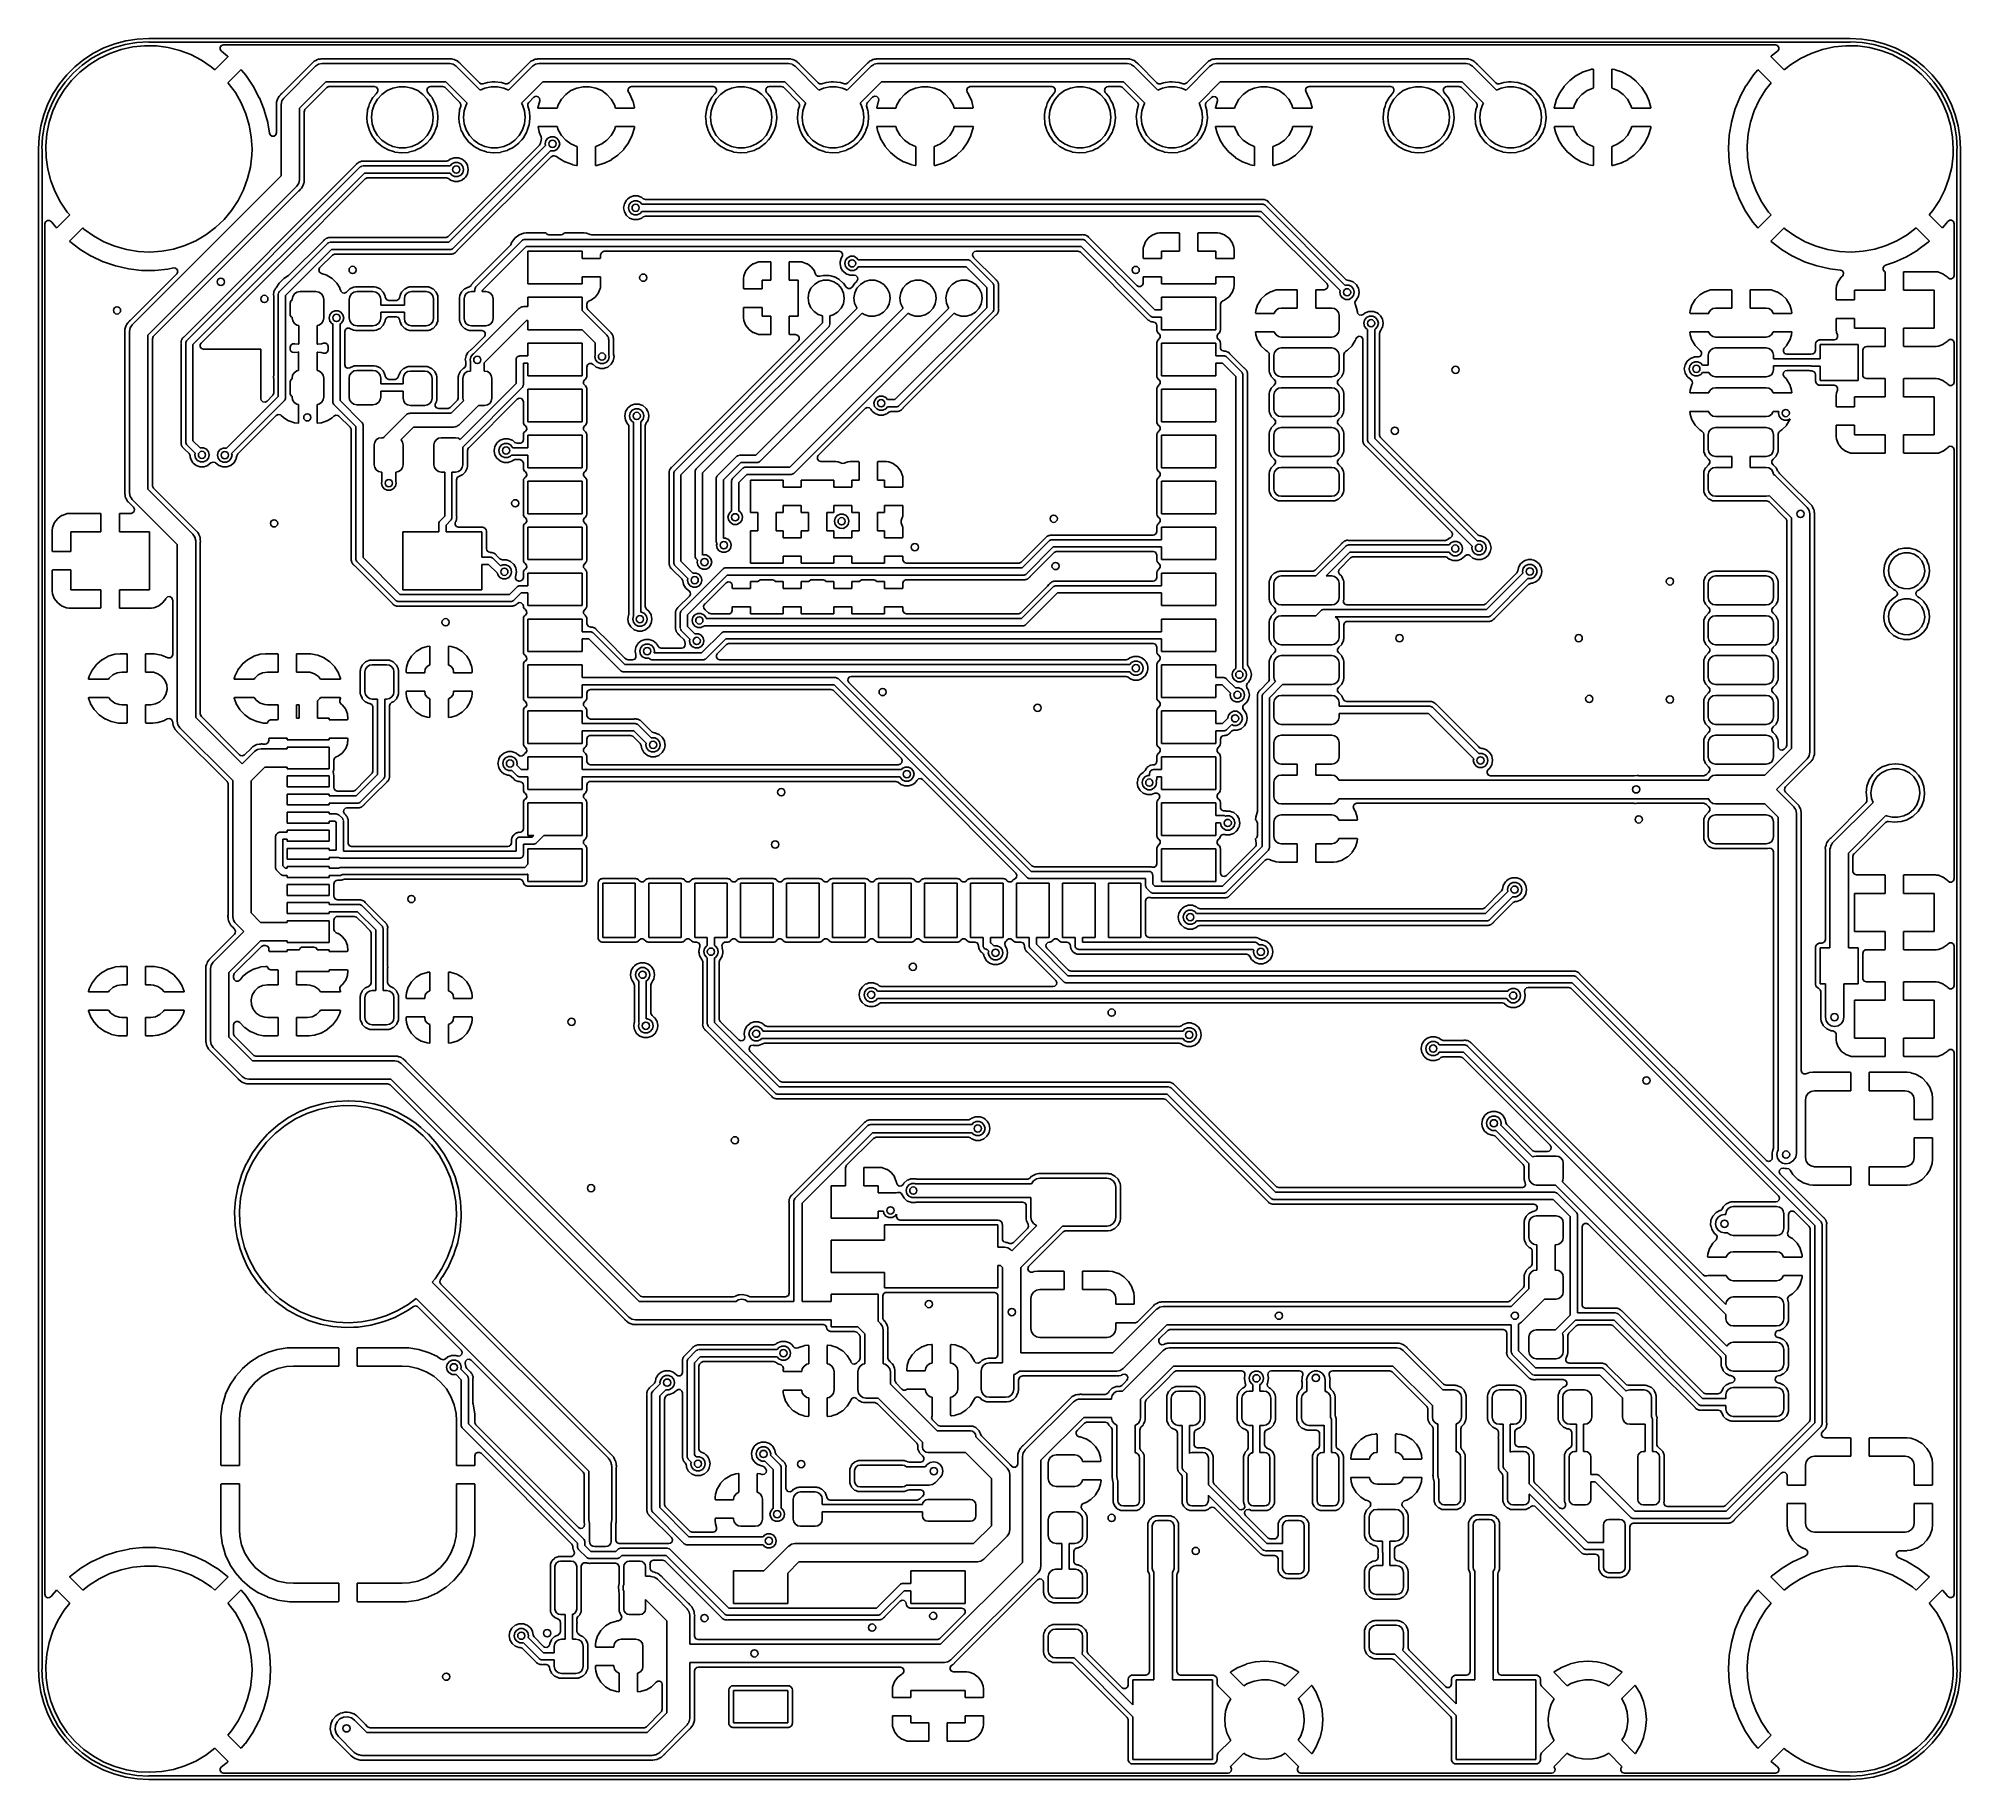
# Model space of a CAD drawing. Extents: x 3.59 to 5.68, y -3.55 to -1.66.
import ezdxf

# ---------------------------------------------------------------- set-up
doc = ezdxf.new("R2010")
doc.units = 0
doc.header["$MEASUREMENT"] = 0
doc.layers.add('BLACK', color=7, linetype='CONTINUOUS')

msp = doc.modelspace()

# ---------------------------------------------------------------- linework, layer by layer
at = {"layer": 'BLACK', "linetype": 'CONTINUOUS'}
for p, q in [((3.63498, -1.67928), (3.64553, -1.67244)), ((3.65509, -1.67163), (3.64368, -1.67794)), ((3.64553, -1.67244), (3.65672, -1.66673)), ((3.66714, -1.66663), (3.65509, -1.67163)), ((3.65672, -1.66673), (3.66846, -1.66223)), ((3.66317, -1.67255), (3.67539, -1.66836)), ((3.67968, -1.66302), (3.66714, -1.66663)), ((3.66846, -1.66223), (3.6806, -1.65898)), ((3.67539, -1.66836), (3.68801, -1.66561)), ((3.69254, -1.66084), (3.67968, -1.66302)), ((3.6806, -1.65898), (3.69301, -1.65701)), ((3.68801, -1.66561), (3.70086, -1.66433)), ((3.70518, -1.66013), (3.69254, -1.66084)), ((3.69301, -1.65701), (3.70556, -1.65635)), ((3.70086, -1.66433), (3.71378, -1.66453)), ((3.70556, -1.66029), (3.70518, -1.66013)), ((3.70556, -1.65635), (3.70556, -1.65635)), ((3.70556, -1.65635), (5.55596, -1.65635)), ((5.55596, -1.66029), (3.70556, -1.66029)), ((3.71378, -1.66453), (3.72659, -1.66622)), ((3.72659, -1.66622), (3.73912, -1.66936)), ((3.73912, -1.66936), (3.7512, -1.67393)), ((3.78309, -1.66836), (3.78314, -1.66595)), ((3.78446, -1.67034), (3.78309, -1.66836)), ((3.78314, -1.66595), (3.7846, -1.66403)), ((3.79129, -1.67554), (3.78446, -1.67034)), ((3.7846, -1.66403), (3.78682, -1.66334)), ((3.78682, -1.66334), (5.47471, -1.66334)), ((5.47706, -1.67035), (5.47058, -1.67524)), ((5.47471, -1.66334), (5.477, -1.66408)), ((5.477, -1.66408), (5.47841, -1.66603)), ((5.47841, -1.66844), (5.47706, -1.67035)), ((5.47841, -1.66603), (5.47841, -1.66844)), ((5.51356, -1.67255), (5.52578, -1.66836)), ((5.52578, -1.66836), (5.5384, -1.66561)), ((5.5384, -1.66561), (5.55126, -1.66433)), ((5.55126, -1.66433), (5.56417, -1.66453)), ((5.55596, -1.65635), (5.56851, -1.65701)), ((5.55635, -1.66013), (5.55596, -1.66029)), ((5.56898, -1.66084), (5.55635, -1.66013)), ((5.56417, -1.66453), (5.57698, -1.66622)), ((5.56851, -1.65701), (5.58092, -1.65898)), ((5.58184, -1.66302), (5.56898, -1.66084)), ((5.57698, -1.66622), (5.58951, -1.66936)), ((5.58092, -1.65898), (5.59307, -1.66223)), ((5.59438, -1.66663), (5.58184, -1.66302)), ((5.58951, -1.66936), (5.60159, -1.67393)), ((5.59307, -1.66223), (5.6048, -1.66673)), ((5.60643, -1.67162), (5.59438, -1.66663)), ((5.6048, -1.66673), (5.616, -1.67244)), ((5.61785, -1.67793), (5.60643, -1.67162)), ((5.616, -1.67244), (5.62654, -1.67928)), ((3.61633, -1.69608), (3.62522, -1.68719)), ((3.6214, -1.70223), (3.63048, -1.69305)), ((3.63304, -1.68548), (3.62331, -1.69418)), ((3.62522, -1.68719), (3.63498, -1.67928)), ((3.63048, -1.69305), (3.64056, -1.68497)), ((3.64368, -1.67794), (3.63304, -1.68548)), ((3.64056, -1.68497), (3.65151, -1.67811)), ((3.65151, -1.67811), (3.66317, -1.67255)), ((3.7512, -1.67393), (3.76268, -1.67985)), ((3.76268, -1.67985), (3.7734, -1.68706)), ((3.7734, -1.68706), (3.77739, -1.69046)), ((3.77739, -1.69046), (3.79139, -1.67647)), ((3.79145, -1.67568), (3.79129, -1.67554)), ((3.79139, -1.67647), (3.79162, -1.676)), ((3.79158, -1.6758), (3.79145, -1.67568)), ((3.7916, -1.67582), (3.79158, -1.6758)), ((3.79162, -1.676), (3.7916, -1.67582)), ((3.80558, -1.69056), (3.79164, -1.7045)), ((3.80568, -1.69049), (3.80558, -1.69056)), ((3.8058, -1.69048), (3.80568, -1.69049)), ((3.80625, -1.69076), (3.8058, -1.69048)), ((3.81095, -1.6963), (3.80625, -1.69076)), ((3.88314, -1.68332), (3.85031, -1.71616)), ((3.85243, -1.72113), (3.88697, -1.68659)), ((3.88324, -1.68321), (3.88314, -1.68332)), ((3.88449, -1.68187), (3.88324, -1.68321)), ((3.88471, -1.68163), (3.88449, -1.68187)), ((3.88449, -1.68187), (3.88449, -1.68187)), ((3.88494, -1.68151), (3.88471, -1.68163)), ((3.88502, -1.68144), (3.88494, -1.68151)), ((3.88506, -1.68141), (3.88502, -1.68144)), ((3.88511, -1.68135), (3.88506, -1.68141)), ((3.88528, -1.68121), (3.88511, -1.68135)), ((3.8855, -1.6811), (3.88528, -1.68121)), ((3.88713, -1.68032), (3.8855, -1.6811)), ((3.8855, -1.6811), (3.8855, -1.6811)), ((3.88697, -1.68659), (3.89021, -1.68443)), ((3.88714, -1.68032), (3.88713, -1.68032)), ((3.8873, -1.68023), (3.88714, -1.68032)), ((3.88911, -1.67926), (3.8873, -1.68023)), ((3.8894, -1.67921), (3.88911, -1.67926)), ((3.88952, -1.67917), (3.8894, -1.67921)), ((3.88979, -1.67904), (3.88952, -1.67917)), ((3.89117, -1.67888), (3.88979, -1.67904)), ((3.89021, -1.68443), (3.89404, -1.68367)), ((3.89183, -1.6788), (3.89117, -1.67888)), ((3.89201, -1.67878), (3.89183, -1.6788)), ((3.89231, -1.67873), (3.89201, -1.67878)), ((3.89279, -1.67865), (3.89231, -1.67873)), ((3.89295, -1.67865), (3.89279, -1.67865)), ((3.89305, -1.67864), (3.89295, -1.67865)), ((3.89337, -1.67862), (3.89305, -1.67864)), ((3.89339, -1.67862), (3.89337, -1.67862)), ((3.89476, -1.67845), (3.89339, -1.67862)), ((3.89404, -1.68367), (4.03287, -1.68367)), ((3.89524, -1.67856), (3.89476, -1.67845)), ((3.89606, -1.67865), (3.89524, -1.67856)), ((4.03248, -1.67865), (3.89606, -1.67865)), ((4.03263, -1.67864), (4.03248, -1.67865)), ((4.03446, -1.67857), (4.03263, -1.67864)), ((4.03287, -1.68367), (4.0367, -1.68443)), ((4.03478, -1.67856), (4.03446, -1.67857)), ((4.03446, -1.67857), (4.03446, -1.67857)), ((4.03504, -1.67863), (4.03478, -1.67856)), ((4.03514, -1.67864), (4.03504, -1.67863)), ((4.03519, -1.67865), (4.03514, -1.67864)), ((4.03527, -1.67865), (4.03519, -1.67865)), ((4.03549, -1.67866), (4.03527, -1.67865)), ((4.03572, -1.67875), (4.03549, -1.67866)), ((4.03588, -1.6788), (4.03572, -1.67875)), ((4.03572, -1.67875), (4.03572, -1.67875)), ((4.03743, -1.67935), (4.03588, -1.6788)), ((4.0367, -1.68443), (4.03752, -1.68497)), ((4.03761, -1.6794), (4.03743, -1.67935)), ((4.03752, -1.68497), (4.03995, -1.68659)), ((4.03926, -1.6799), (4.03761, -1.6794)), ((4.03957, -1.67999), (4.03926, -1.6799)), ((4.03926, -1.6799), (4.03926, -1.6799)), ((4.03982, -1.68017), (4.03957, -1.67999)), ((4.03993, -1.68022), (4.03982, -1.68017)), ((4.04021, -1.68032), (4.03993, -1.68022)), ((4.03995, -1.68659), (4.06592, -1.71256)), ((4.04182, -1.68159), (4.04021, -1.68032)), ((4.04197, -1.6817), (4.04182, -1.68159)), ((4.04261, -1.68216), (4.04197, -1.6817)), ((4.04273, -1.68228), (4.04261, -1.68216)), ((4.0428, -1.68234), (4.04273, -1.68228)), ((4.04304, -1.68255), (4.0428, -1.68234)), ((4.04388, -1.68322), (4.04304, -1.68255)), ((4.04414, -1.68342), (4.04388, -1.68322)), ((4.04388, -1.68322), (4.04388, -1.68322)), ((4.04431, -1.68369), (4.04414, -1.68342)), ((4.0444, -1.68383), (4.04431, -1.68369)), ((4.04492, -1.68447), (4.0444, -1.68383)), ((4.06512, -1.70467), (4.04492, -1.68447)), ((4.09676, -1.71257), (4.12273, -1.68659)), ((4.1189, -1.68333), (4.09754, -1.70468)), ((4.11901, -1.68322), (4.1189, -1.68333)), ((4.11962, -1.68255), (4.11901, -1.68322)), ((4.12047, -1.68163), (4.11962, -1.68255)), ((4.12071, -1.68151), (4.12047, -1.68163)), ((4.12079, -1.68144), (4.12071, -1.68151)), ((4.12082, -1.68141), (4.12079, -1.68144)), ((4.12088, -1.68135), (4.12082, -1.68141)), ((4.12105, -1.68121), (4.12088, -1.68135)), ((4.1229, -1.68032), (4.12105, -1.68121)), ((4.12273, -1.68659), (4.12516, -1.68497)), ((4.12306, -1.68023), (4.1229, -1.68032)), ((4.12487, -1.67926), (4.12306, -1.68023)), ((4.12517, -1.67921), (4.12487, -1.67926)), ((4.12516, -1.68497), (4.12598, -1.68443)), ((4.12528, -1.67917), (4.12517, -1.67921)), ((4.12555, -1.67904), (4.12528, -1.67917)), ((4.12587, -1.679), (4.12555, -1.67904)), ((4.12655, -1.67892), (4.12587, -1.679)), ((4.12587, -1.679), (4.12587, -1.679)), ((4.12598, -1.68443), (4.1298, -1.68367)), ((4.1276, -1.6788), (4.12655, -1.67892)), ((4.12778, -1.67878), (4.1276, -1.6788)), ((4.12817, -1.67871), (4.12778, -1.67878)), ((4.1284, -1.67867), (4.12817, -1.67871)), ((4.12856, -1.67865), (4.1284, -1.67867)), ((4.1284, -1.67867), (4.1284, -1.67867)), ((4.12872, -1.67865), (4.12856, -1.67865)), ((4.12881, -1.67864), (4.12872, -1.67865)), ((4.12914, -1.67862), (4.12881, -1.67864)), ((4.12919, -1.67861), (4.12914, -1.67862)), ((4.13052, -1.67845), (4.12919, -1.67861)), ((4.1298, -1.68367), (4.4013, -1.68367)), ((4.13084, -1.67852), (4.13052, -1.67845)), ((4.131, -1.67856), (4.13084, -1.67852)), ((4.13084, -1.67852), (4.13084, -1.67852)), ((4.13182, -1.67865), (4.131, -1.67856)), ((4.4009, -1.67865), (4.13182, -1.67865)), ((4.40105, -1.67864), (4.4009, -1.67865)), ((4.40289, -1.67857), (4.40105, -1.67864)), ((4.4013, -1.68367), (4.40513, -1.68443)), ((4.40321, -1.67856), (4.40289, -1.67857)), ((4.40289, -1.67857), (4.40289, -1.67857)), ((4.40346, -1.67863), (4.40321, -1.67856)), ((4.40357, -1.67864), (4.40346, -1.67863)), ((4.40361, -1.67865), (4.40357, -1.67864)), ((4.4037, -1.67865), (4.40361, -1.67865)), ((4.40392, -1.67866), (4.4037, -1.67865)), ((4.40415, -1.67875), (4.40392, -1.67866)), ((4.40431, -1.6788), (4.40415, -1.67875)), ((4.40415, -1.67875), (4.40415, -1.67875)), ((4.40586, -1.67935), (4.40431, -1.6788)), ((4.40513, -1.68443), (4.40594, -1.68497)), ((4.40603, -1.6794), (4.40586, -1.67935)), ((4.40594, -1.68497), (4.40837, -1.68659)), ((4.40769, -1.6799), (4.40603, -1.6794)), ((4.408, -1.67999), (4.40769, -1.6799)), ((4.40769, -1.6799), (4.40769, -1.6799)), ((4.40824, -1.68017), (4.408, -1.67999)), ((4.40835, -1.68022), (4.40824, -1.68017)), ((4.40864, -1.68032), (4.40835, -1.68022)), ((4.40837, -1.68659), (4.43435, -1.71257)), ((4.41025, -1.68159), (4.40864, -1.68032)), ((4.41039, -1.6817), (4.41025, -1.68159)), ((4.41104, -1.68216), (4.41039, -1.6817)), ((4.41115, -1.68228), (4.41104, -1.68216)), ((4.41122, -1.68234), (4.41115, -1.68228)), ((4.41147, -1.68255), (4.41122, -1.68234)), ((4.41231, -1.68322), (4.41147, -1.68255)), ((4.41256, -1.68342), (4.41231, -1.68322)), ((4.41231, -1.68322), (4.41231, -1.68322)), ((4.41274, -1.68369), (4.41256, -1.68342)), ((4.41283, -1.68383), (4.41274, -1.68369)), ((4.41335, -1.68447), (4.41283, -1.68383)), ((4.43355, -1.70467), (4.41335, -1.68447)), ((4.46519, -1.71256), (4.49116, -1.68659)), ((4.48733, -1.68333), (4.46597, -1.70468)), ((4.48743, -1.68322), (4.48733, -1.68333)), ((4.48804, -1.68255), (4.48743, -1.68322)), ((4.4889, -1.68163), (4.48804, -1.68255)), ((4.48913, -1.68151), (4.4889, -1.68163)), ((4.48921, -1.68144), (4.48913, -1.68151)), ((4.48924, -1.68141), (4.48921, -1.68144)), ((4.4893, -1.68135), (4.48924, -1.68141)), ((4.48947, -1.68121), (4.4893, -1.68135)), ((4.49107, -1.68044), (4.48947, -1.68121)), ((4.49132, -1.68032), (4.49107, -1.68044)), ((4.49116, -1.68659), (4.49359, -1.68497)), ((4.49149, -1.68023), (4.49132, -1.68032)), ((4.49301, -1.67941), (4.49149, -1.68023)), ((4.4933, -1.67926), (4.49301, -1.67941)), ((4.49301, -1.67941), (4.49301, -1.67941)), ((4.49359, -1.67921), (4.4933, -1.67926)), ((4.49371, -1.67917), (4.49359, -1.67921)), ((4.49359, -1.68497), (4.4944, -1.68443)), ((4.49398, -1.67904), (4.49371, -1.67917)), ((4.49602, -1.6788), (4.49398, -1.67904)), ((4.4944, -1.68443), (4.49823, -1.68367)), ((4.4962, -1.67878), (4.49602, -1.6788)), ((4.49682, -1.67867), (4.4962, -1.67878)), ((4.49698, -1.67865), (4.49682, -1.67867)), ((4.49682, -1.67867), (4.49682, -1.67867)), ((4.49714, -1.67865), (4.49698, -1.67865)), ((4.49723, -1.67864), (4.49714, -1.67865)), ((4.49756, -1.67862), (4.49723, -1.67864)), ((4.49863, -1.67849), (4.49756, -1.67862)), ((4.49823, -1.68367), (4.76976, -1.68367)), ((4.49895, -1.67845), (4.49863, -1.67849)), ((4.49863, -1.67849), (4.49863, -1.67849)), ((4.49926, -1.67852), (4.49895, -1.67845)), ((4.49943, -1.67856), (4.49926, -1.67852)), ((4.49926, -1.67852), (4.49926, -1.67852)), ((4.50025, -1.67865), (4.49943, -1.67856)), ((4.76937, -1.67865), (4.50025, -1.67865)), ((4.76952, -1.67864), (4.76937, -1.67865)), ((4.77135, -1.67857), (4.76952, -1.67864)), ((4.76976, -1.68367), (4.77359, -1.68443)), ((4.77167, -1.67856), (4.77135, -1.67857)), ((4.77135, -1.67857), (4.77135, -1.67857)), ((4.77193, -1.67863), (4.77167, -1.67856)), ((4.77203, -1.67864), (4.77193, -1.67863)), ((4.77208, -1.67865), (4.77203, -1.67864)), ((4.77216, -1.67865), (4.77208, -1.67865)), ((4.77238, -1.67866), (4.77216, -1.67865)), ((4.77261, -1.67875), (4.77238, -1.67866)), ((4.77277, -1.6788), (4.77261, -1.67875)), ((4.77261, -1.67875), (4.77261, -1.67875)), ((4.77432, -1.67935), (4.77277, -1.6788)), ((4.77359, -1.68443), (4.77441, -1.68497)), ((4.7745, -1.6794), (4.77432, -1.67935)), ((4.77441, -1.68497), (4.77683, -1.68659)), ((4.77615, -1.6799), (4.7745, -1.6794)), ((4.77646, -1.67999), (4.77615, -1.6799)), ((4.77615, -1.6799), (4.77615, -1.6799)), ((4.77671, -1.68017), (4.77646, -1.67999)), ((4.77682, -1.68022), (4.77671, -1.68017)), ((4.7771, -1.68032), (4.77682, -1.68022)), ((4.77683, -1.68659), (4.8028, -1.71256)), ((4.77871, -1.68159), (4.7771, -1.68032)), ((4.77886, -1.6817), (4.77871, -1.68159)), ((4.7795, -1.68216), (4.77886, -1.6817)), ((4.77962, -1.68228), (4.7795, -1.68216)), ((4.77969, -1.68234), (4.77962, -1.68228)), ((4.77993, -1.68255), (4.77969, -1.68234)), ((4.78077, -1.68322), (4.77993, -1.68255)), ((4.78103, -1.68342), (4.78077, -1.68322)), ((4.78077, -1.68322), (4.78077, -1.68322)), ((4.7812, -1.68369), (4.78103, -1.68342)), ((4.78129, -1.68383), (4.7812, -1.68369)), ((4.78181, -1.68447), (4.78129, -1.68383)), ((4.802, -1.70466), (4.78181, -1.68447)), ((4.83365, -1.71257), (4.85962, -1.68659)), ((4.85579, -1.68333), (4.83443, -1.70469)), ((4.8559, -1.68322), (4.85579, -1.68333)), ((4.85651, -1.68255), (4.8559, -1.68322)), ((4.85736, -1.68163), (4.85651, -1.68255)), ((4.8576, -1.68151), (4.85736, -1.68163)), ((4.85768, -1.68144), (4.8576, -1.68151)), ((4.85771, -1.68141), (4.85768, -1.68144)), ((4.85777, -1.68135), (4.85771, -1.68141)), ((4.85794, -1.68121), (4.85777, -1.68135)), ((4.85954, -1.68044), (4.85794, -1.68121)), ((4.85979, -1.68032), (4.85954, -1.68044)), ((4.85962, -1.68659), (4.86205, -1.68497)), ((4.85995, -1.68023), (4.85979, -1.68032)), ((4.86148, -1.67941), (4.85995, -1.68023)), ((4.86176, -1.67926), (4.86148, -1.67941)), ((4.86148, -1.67941), (4.86148, -1.67941)), ((4.86206, -1.67921), (4.86176, -1.67926)), ((4.86205, -1.68497), (4.86287, -1.68443)), ((4.86217, -1.67917), (4.86206, -1.67921)), ((4.86244, -1.67904), (4.86217, -1.67917)), ((4.86382, -1.67888), (4.86244, -1.67904)), ((4.86287, -1.68443), (4.86669, -1.68367)), ((4.86449, -1.6788), (4.86382, -1.67888)), ((4.86467, -1.67878), (4.86449, -1.6788)), ((4.86497, -1.67873), (4.86467, -1.67878)), ((4.86545, -1.67865), (4.86497, -1.67873)), ((4.86561, -1.67865), (4.86545, -1.67865)), ((4.8657, -1.67864), (4.86561, -1.67865)), ((4.86603, -1.67862), (4.8657, -1.67864)), ((4.86604, -1.67862), (4.86603, -1.67862)), ((4.86741, -1.67845), (4.86604, -1.67862)), ((4.86669, -1.68367), (5.13819, -1.68367)), ((4.86789, -1.67856), (4.86741, -1.67845)), ((4.86871, -1.67865), (4.86789, -1.67856)), ((5.13779, -1.67865), (4.86871, -1.67865)), ((5.13794, -1.67864), (5.13779, -1.67865)), ((5.13978, -1.67857), (5.13794, -1.67864)), ((5.13819, -1.68367), (5.14202, -1.68443)), ((5.1401, -1.67856), (5.13978, -1.67857)), ((5.13978, -1.67857), (5.13978, -1.67857)), ((5.14035, -1.67863), (5.1401, -1.67856)), ((5.14046, -1.67864), (5.14035, -1.67863)), ((5.1405, -1.67865), (5.14046, -1.67864)), ((5.14059, -1.67865), (5.1405, -1.67865)), ((5.14081, -1.67866), (5.14059, -1.67865)), ((5.14104, -1.67875), (5.14081, -1.67866)), ((5.1412, -1.6788), (5.14104, -1.67875)), ((5.14104, -1.67875), (5.14104, -1.67875)), ((5.14275, -1.67935), (5.1412, -1.6788)), ((5.14202, -1.68443), (5.14283, -1.68497)), ((5.14292, -1.6794), (5.14275, -1.67935)), ((5.14283, -1.68497), (5.14526, -1.68659)), ((5.14458, -1.6799), (5.14292, -1.6794)), ((5.14489, -1.67999), (5.14458, -1.6799)), ((5.14458, -1.6799), (5.14458, -1.6799)), ((5.14513, -1.68017), (5.14489, -1.67999)), ((5.14524, -1.68022), (5.14513, -1.68017)), ((5.14552, -1.68032), (5.14524, -1.68022)), ((5.14526, -1.68659), (5.17123, -1.71256)), ((5.14714, -1.68159), (5.14552, -1.68032)), ((5.14728, -1.6817), (5.14714, -1.68159)), ((5.14793, -1.68216), (5.14728, -1.6817)), ((5.14804, -1.68228), (5.14793, -1.68216)), ((5.14811, -1.68234), (5.14804, -1.68228)), ((5.14836, -1.68255), (5.14811, -1.68234)), ((5.1492, -1.68322), (5.14836, -1.68255)), ((5.14945, -1.68342), (5.1492, -1.68322)), ((5.1492, -1.68322), (5.1492, -1.68322)), ((5.14963, -1.68369), (5.14945, -1.68342)), ((5.14972, -1.68383), (5.14963, -1.68369)), ((5.15024, -1.68447), (5.14972, -1.68383)), ((5.17043, -1.70467), (5.15024, -1.68447)), ((5.26572, -1.69275), (5.2582, -1.69666)), ((5.26601, -1.69262), (5.26572, -1.69275)), ((5.27406, -1.68999), (5.26601, -1.69262)), ((5.27437, -1.68992), (5.27406, -1.68999)), ((5.2762, -1.68964), (5.27437, -1.68992)), ((5.27645, -1.68966), (5.2762, -1.68964)), ((5.27649, -1.68969), (5.27645, -1.68966)), ((5.27665, -1.69019), (5.27649, -1.68969)), ((5.27665, -1.71023), (5.27665, -1.69019)), ((5.29672, -1.6898), (5.29665, -1.69008)), ((5.29665, -1.69008), (5.29665, -1.71023)), ((5.29674, -1.68978), (5.29672, -1.6898)), ((5.29726, -1.68971), (5.29674, -1.68978)), ((5.3002, -1.69023), (5.29726, -1.68971)), ((5.3005, -1.69032), (5.3002, -1.69023)), ((5.30849, -1.69314), (5.3005, -1.69032)), ((5.30878, -1.69327), (5.30849, -1.69314)), ((5.3162, -1.69737), (5.30878, -1.69327)), ((5.45542, -1.69058), (5.45085, -1.69594)), ((5.45551, -1.69051), (5.45542, -1.69058)), ((5.45564, -1.69049), (5.45551, -1.69051)), ((5.45611, -1.69072), (5.45564, -1.69049)), ((5.46995, -1.70457), (5.45611, -1.69072)), ((5.47016, -1.67562), (5.46991, -1.67608)), ((5.46991, -1.67608), (5.46993, -1.67626)), ((5.46993, -1.67626), (5.46995, -1.67628)), ((5.46995, -1.67628), (5.48412, -1.69045)), ((5.47042, -1.67538), (5.47016, -1.67562)), ((5.47058, -1.67524), (5.47042, -1.67538)), ((5.48412, -1.69045), (5.49096, -1.68497)), ((5.49096, -1.68497), (5.5019, -1.67811)), ((5.5019, -1.67811), (5.51356, -1.67255)), ((5.60159, -1.67393), (5.61307, -1.67985)), ((5.61307, -1.67985), (5.6238, -1.68706)), ((5.62849, -1.68548), (5.61785, -1.67793)), ((5.6238, -1.68706), (5.63362, -1.69545)), ((5.62654, -1.67928), (5.63631, -1.68719)), ((5.63821, -1.69418), (5.62849, -1.68548)), ((5.63631, -1.68719), (5.6452, -1.69608)), ((3.60157, -1.71639), (3.60842, -1.70585)), ((3.60668, -1.72341), (3.61343, -1.7124)), ((3.61462, -1.7039), (3.60707, -1.71454)), ((3.60842, -1.70585), (3.61633, -1.69608)), ((3.61343, -1.7124), (3.6214, -1.70223)), ((3.62331, -1.69418), (3.61462, -1.7039)), ((3.79164, -1.7045), (3.79202, -1.70491)), ((3.79202, -1.70491), (3.79967, -1.71532)), ((3.81108, -1.69647), (3.81095, -1.6963)), ((3.81899, -1.70816), (3.81108, -1.69647)), ((3.8191, -1.70834), (3.81899, -1.70816)), ((3.8257, -1.7208), (3.8191, -1.70834)), ((3.89818, -1.70367), (3.8695, -1.73235)), ((3.87566, -1.73328), (3.89912, -1.70983)), ((4.02873, -1.70367), (3.89818, -1.70367)), ((3.89912, -1.70983), (3.90127, -1.70873)), ((3.90127, -1.70873), (3.90188, -1.70869)), ((3.90188, -1.70869), (3.9508, -1.70869)), ((3.9508, -1.70869), (3.95309, -1.70943)), ((3.95309, -1.70943), (3.95451, -1.71138)), ((3.95451, -1.71379), (3.95379, -1.71509)), ((3.95451, -1.71138), (3.95451, -1.71379)), ((3.95894, -1.71726), (3.9646, -1.71315)), ((3.9646, -1.71315), (3.97099, -1.7103)), ((3.97099, -1.7103), (3.97784, -1.70885)), ((3.97784, -1.70885), (3.98483, -1.70885)), ((3.98483, -1.70885), (3.99168, -1.7103)), ((3.99168, -1.7103), (3.99807, -1.71315)), ((3.99807, -1.71315), (4.00373, -1.71726)), ((4.00804, -1.7128), (4.00865, -1.71047)), ((4.00891, -1.71505), (4.00804, -1.7128)), ((4.00865, -1.71047), (4.01052, -1.70895)), ((4.01052, -1.70895), (4.01193, -1.70869)), ((4.01193, -1.70869), (4.02504, -1.70869)), ((4.02504, -1.70869), (4.02733, -1.70943)), ((4.02733, -1.70943), (4.02779, -1.70983)), ((4.02779, -1.70983), (4.04389, -1.72592)), ((4.0518, -1.72673), (4.02873, -1.70367)), ((4.06657, -1.70558), (4.06512, -1.70467)), ((4.06592, -1.71256), (4.07099, -1.7103)), ((4.06897, -1.70565), (4.06657, -1.70558)), ((4.07391, -1.7042), (4.06897, -1.70565)), ((4.07099, -1.7103), (4.07784, -1.70885)), ((4.07409, -1.70414), (4.07391, -1.7042)), ((4.07391, -1.7042), (4.07391, -1.7042)), ((4.07428, -1.70413), (4.07409, -1.70414)), ((4.07911, -1.70369), (4.07428, -1.70413)), ((4.07428, -1.70413), (4.07428, -1.70413)), ((4.07784, -1.70885), (4.08483, -1.70885)), ((4.0816, -1.70346), (4.07911, -1.70369)), ((4.08179, -1.70348), (4.0816, -1.70346)), ((4.08892, -1.70423), (4.08179, -1.70348)), ((4.08179, -1.70348), (4.08179, -1.70348)), ((4.08483, -1.70885), (4.09168, -1.7103)), ((4.08911, -1.70425), (4.08892, -1.70423)), ((4.08892, -1.70423), (4.08892, -1.70423)), ((4.08929, -1.70431), (4.08911, -1.70425)), ((4.09364, -1.70565), (4.08929, -1.70431)), ((4.08929, -1.70431), (4.08929, -1.70431)), ((4.09168, -1.7103), (4.09676, -1.71257)), ((4.0954, -1.70578), (4.09364, -1.70565)), ((4.09754, -1.70468), (4.0954, -1.70578)), ((4.13395, -1.70367), (4.11088, -1.72673)), ((4.39716, -1.70367), (4.13395, -1.70367)), ((4.15894, -1.71726), (4.1646, -1.71315)), ((4.1646, -1.71315), (4.17099, -1.7103)), ((4.17099, -1.7103), (4.17784, -1.70885)), ((4.17784, -1.70885), (4.18483, -1.70885)), ((4.18483, -1.70885), (4.19168, -1.7103)), ((4.19168, -1.7103), (4.19807, -1.71315)), ((4.19807, -1.71315), (4.20373, -1.71726)), ((4.22665, -1.71237), (4.22752, -1.71012)), ((4.22727, -1.7147), (4.22665, -1.71237)), ((4.22752, -1.71012), (4.22954, -1.70882)), ((4.22954, -1.70882), (4.23054, -1.70869)), ((4.23054, -1.70869), (4.31924, -1.70869)), ((4.31924, -1.70869), (4.32153, -1.70943)), ((4.32153, -1.70943), (4.32295, -1.71138)), ((4.32295, -1.71379), (4.32223, -1.71509)), ((4.32295, -1.71138), (4.32295, -1.71379)), ((4.32738, -1.71726), (4.33304, -1.71315)), ((4.33304, -1.71315), (4.33943, -1.7103)), ((4.33943, -1.7103), (4.34628, -1.70885)), ((4.34628, -1.70885), (4.35327, -1.70885)), ((4.35327, -1.70885), (4.36012, -1.7103)), ((4.36012, -1.7103), (4.36651, -1.71315)), ((4.36651, -1.71315), (4.37217, -1.71726)), ((4.37648, -1.7128), (4.37709, -1.71047)), ((4.37735, -1.71505), (4.37648, -1.7128)), ((4.37709, -1.71047), (4.37896, -1.70895)), ((4.37896, -1.70895), (4.38037, -1.70869)), ((4.38037, -1.70869), (4.39346, -1.70869)), ((4.39346, -1.70869), (4.39575, -1.70943)), ((4.39575, -1.70943), (4.39622, -1.70983)), ((4.39622, -1.70983), (4.41233, -1.72594)), ((4.42023, -1.72674), (4.39716, -1.70367)), ((4.43499, -1.70559), (4.43355, -1.70467)), ((4.43435, -1.71257), (4.43943, -1.7103)), ((4.4374, -1.70565), (4.43499, -1.70559)), ((4.44235, -1.7042), (4.4374, -1.70565)), ((4.43943, -1.7103), (4.44628, -1.70885)), ((4.44253, -1.70414), (4.44235, -1.7042)), ((4.44235, -1.7042), (4.44235, -1.7042)), ((4.44272, -1.70413), (4.44253, -1.70414)), ((4.44755, -1.70369), (4.44272, -1.70413)), ((4.44272, -1.70413), (4.44272, -1.70413)), ((4.44628, -1.70885), (4.45327, -1.70885)), ((4.45005, -1.70346), (4.44755, -1.70369)), ((4.45024, -1.70348), (4.45005, -1.70346)), ((4.45736, -1.70423), (4.45024, -1.70348)), ((4.45024, -1.70348), (4.45024, -1.70348)), ((4.45327, -1.70885), (4.46012, -1.7103)), ((4.45755, -1.70425), (4.45736, -1.70423)), ((4.45736, -1.70423), (4.45736, -1.70423)), ((4.45773, -1.70431), (4.45755, -1.70425)), ((4.46206, -1.70565), (4.45773, -1.70431)), ((4.45773, -1.70431), (4.45773, -1.70431)), ((4.46012, -1.7103), (4.46519, -1.71256)), ((4.46383, -1.70577), (4.46206, -1.70565)), ((4.46597, -1.70468), (4.46383, -1.70577)), ((4.50237, -1.70367), (4.47931, -1.72672)), ((4.76562, -1.70367), (4.50237, -1.70367)), ((4.52738, -1.71726), (4.53304, -1.71315)), ((4.53304, -1.71315), (4.53943, -1.7103)), ((4.53943, -1.7103), (4.54628, -1.70885)), ((4.54628, -1.70885), (4.55327, -1.70885)), ((4.55327, -1.70885), (4.56012, -1.7103)), ((4.56012, -1.7103), (4.56651, -1.71315)), ((4.56651, -1.71315), (4.57217, -1.71726)), ((4.59509, -1.71237), (4.59596, -1.71012)), ((4.59571, -1.7147), (4.59509, -1.71237)), ((4.59596, -1.71012), (4.59798, -1.70882)), ((4.59798, -1.70882), (4.59898, -1.70869)), ((4.59898, -1.70869), (4.68768, -1.70869)), ((4.68768, -1.70869), (4.68997, -1.70943)), ((4.68997, -1.70943), (4.69138, -1.71138)), ((4.69138, -1.71379), (4.69066, -1.71509)), ((4.69138, -1.71138), (4.69138, -1.71379)), ((4.69582, -1.71726), (4.70148, -1.71315)), ((4.70148, -1.71315), (4.70787, -1.7103)), ((4.70787, -1.7103), (4.71471, -1.70885)), ((4.71471, -1.70885), (4.72171, -1.70885)), ((4.72171, -1.70885), (4.72855, -1.7103)), ((4.72855, -1.7103), (4.73494, -1.71315)), ((4.73494, -1.71315), (4.7406, -1.71726)), ((4.74492, -1.7128), (4.74553, -1.71047)), ((4.74579, -1.71505), (4.74492, -1.7128)), ((4.74553, -1.71047), (4.7474, -1.70895)), ((4.7474, -1.70895), (4.74881, -1.70869)), ((4.74881, -1.70869), (4.76193, -1.70869)), ((4.76193, -1.70869), (4.76422, -1.70943)), ((4.76422, -1.70943), (4.76468, -1.70983)), ((4.76468, -1.70983), (4.78077, -1.72592)), ((4.78868, -1.72672), (4.76562, -1.70367)), ((4.80345, -1.70558), (4.802, -1.70466)), ((4.8028, -1.71256), (4.80787, -1.7103)), ((4.80586, -1.70565), (4.80345, -1.70558)), ((4.80914, -1.70468), (4.80586, -1.70565)), ((4.80787, -1.7103), (4.81471, -1.70885)), ((4.81078, -1.7042), (4.80914, -1.70468)), ((4.81097, -1.70414), (4.81078, -1.7042)), ((4.81078, -1.7042), (4.81078, -1.7042)), ((4.81116, -1.70413), (4.81097, -1.70414)), ((4.81599, -1.70369), (4.81116, -1.70413)), ((4.81116, -1.70413), (4.81116, -1.70413)), ((4.81471, -1.70885), (4.82171, -1.70885)), ((4.81848, -1.70346), (4.81599, -1.70369)), ((4.81867, -1.70348), (4.81848, -1.70346)), ((4.8258, -1.70423), (4.81867, -1.70348)), ((4.81867, -1.70348), (4.81867, -1.70348)), ((4.82171, -1.70885), (4.82855, -1.7103)), ((4.82599, -1.70425), (4.8258, -1.70423)), ((4.8258, -1.70423), (4.8258, -1.70423)), ((4.82617, -1.70431), (4.82599, -1.70425)), ((4.83052, -1.70565), (4.82617, -1.70431)), ((4.82617, -1.70431), (4.82617, -1.70431)), ((4.82855, -1.7103), (4.83365, -1.71257)), ((4.83229, -1.70578), (4.83052, -1.70565)), ((4.83443, -1.70469), (4.83229, -1.70578)), ((4.87084, -1.70367), (4.84776, -1.72674)), ((5.13405, -1.70367), (4.87084, -1.70367)), ((4.89582, -1.71726), (4.90148, -1.71315)), ((4.90148, -1.71315), (4.90787, -1.7103)), ((4.90787, -1.7103), (4.91471, -1.70885)), ((4.91471, -1.70885), (4.92171, -1.70885)), ((4.92171, -1.70885), (4.92855, -1.7103)), ((4.92855, -1.7103), (4.93494, -1.71315)), ((4.93494, -1.71315), (4.9406, -1.71726)), ((4.96353, -1.71237), (4.9644, -1.71012)), ((4.96415, -1.7147), (4.96353, -1.71237)), ((4.9644, -1.71012), (4.96642, -1.70882)), ((4.96642, -1.70882), (4.96742, -1.70869)), ((4.96742, -1.70869), (5.05611, -1.70869)), ((5.05611, -1.70869), (5.05841, -1.70943)), ((5.05841, -1.70943), (5.05982, -1.71138)), ((5.05982, -1.71379), (5.0591, -1.71509)), ((5.05982, -1.71138), (5.05982, -1.71379)), ((5.06426, -1.71726), (5.06992, -1.71315)), ((5.06992, -1.71315), (5.07631, -1.7103)), ((5.07631, -1.7103), (5.08315, -1.70885)), ((5.08315, -1.70885), (5.09015, -1.70885)), ((5.09015, -1.70885), (5.09699, -1.7103)), ((5.09699, -1.7103), (5.10338, -1.71315)), ((5.10338, -1.71315), (5.10904, -1.71726)), ((5.11335, -1.7128), (5.11397, -1.71047)), ((5.11422, -1.71505), (5.11335, -1.7128)), ((5.11397, -1.71047), (5.11583, -1.70895)), ((5.11583, -1.70895), (5.11724, -1.70869)), ((5.11724, -1.70869), (5.13035, -1.70869)), ((5.13035, -1.70869), (5.13264, -1.70943)), ((5.13264, -1.70943), (5.13311, -1.70983)), ((5.13311, -1.70983), (5.14921, -1.72592)), ((5.15711, -1.72673), (5.13405, -1.70367)), ((5.17188, -1.70558), (5.17043, -1.70467)), ((5.17123, -1.71256), (5.17631, -1.7103)), ((5.17429, -1.70565), (5.17188, -1.70558)), ((5.17922, -1.7042), (5.17429, -1.70565)), ((5.17631, -1.7103), (5.18315, -1.70885)), ((5.1794, -1.70414), (5.17922, -1.7042)), ((5.17922, -1.7042), (5.17922, -1.7042)), ((5.17959, -1.70413), (5.1794, -1.70414)), ((5.18443, -1.70369), (5.17959, -1.70413)), ((5.17959, -1.70413), (5.17959, -1.70413)), ((5.18315, -1.70885), (5.19015, -1.70885)), ((5.18692, -1.70346), (5.18443, -1.70369)), ((5.18711, -1.70348), (5.18692, -1.70346)), ((5.19424, -1.70423), (5.18711, -1.70348)), ((5.18711, -1.70348), (5.18711, -1.70348)), ((5.19015, -1.70885), (5.19699, -1.7103)), ((5.19443, -1.70425), (5.19424, -1.70423)), ((5.19424, -1.70423), (5.19424, -1.70423)), ((5.19461, -1.70431), (5.19443, -1.70425)), ((5.19894, -1.70565), (5.19461, -1.70431)), ((5.19461, -1.70431), (5.19461, -1.70431)), ((5.19699, -1.7103), (5.20338, -1.71315)), ((5.20163, -1.70648), (5.19894, -1.70565)), ((5.20827, -1.71007), (5.20163, -1.70648)), ((5.20338, -1.71315), (5.20904, -1.71726)), ((5.21409, -1.71488), (5.20827, -1.71007)), ((5.24487, -1.7085), (5.24009, -1.7155)), ((5.24507, -1.70825), (5.24487, -1.7085)), ((5.25092, -1.70213), (5.24507, -1.70825)), ((5.25116, -1.70192), (5.25092, -1.70213)), ((5.25793, -1.69683), (5.25116, -1.70192)), ((5.2582, -1.69666), (5.25793, -1.69683)), ((5.26426, -1.71726), (5.26992, -1.71315)), ((5.26992, -1.71315), (5.27631, -1.7103)), ((5.27631, -1.7103), (5.27665, -1.71023)), ((5.29665, -1.71023), (5.29699, -1.7103)), ((5.29699, -1.7103), (5.30338, -1.71315)), ((5.30338, -1.71315), (5.30904, -1.71726)), ((5.31646, -1.69754), (5.3162, -1.69737)), ((5.32311, -1.7028), (5.31646, -1.69754)), ((5.32335, -1.70301), (5.32311, -1.7028)), ((5.32905, -1.70928), (5.32335, -1.70301)), ((5.32924, -1.70953), (5.32905, -1.70928)), ((5.33384, -1.71664), (5.32924, -1.70953)), ((5.44266, -1.70794), (5.43601, -1.72039)), ((5.44277, -1.70776), (5.44266, -1.70794)), ((5.45072, -1.6961), (5.44277, -1.70776)), ((5.45085, -1.69594), (5.45072, -1.6961)), ((5.45707, -1.72341), (5.46382, -1.7124)), ((5.46382, -1.7124), (5.46995, -1.70457)), ((5.63362, -1.69545), (5.64241, -1.70491)), ((5.64691, -1.7039), (5.63821, -1.69418)), ((5.64241, -1.70491), (5.65006, -1.71532)), ((5.6452, -1.69608), (5.65311, -1.70585)), ((5.65445, -1.71454), (5.64691, -1.7039)), ((5.65311, -1.70585), (5.65995, -1.71639)), ((3.59136, -1.73932), (3.59587, -1.72759)), ((3.60076, -1.72596), (3.59577, -1.73801)), ((3.59587, -1.72759), (3.60157, -1.71639)), ((3.59718, -1.74739), (3.60124, -1.73513)), ((3.60707, -1.71454), (3.60076, -1.72596)), ((3.60124, -1.73513), (3.60668, -1.72341)), ((3.79967, -1.71532), (3.80607, -1.72654)), ((3.80607, -1.72654), (3.81113, -1.73843)), ((3.82579, -1.721), (3.8257, -1.7208)), ((3.83101, -1.7341), (3.82579, -1.721)), ((3.83107, -1.73431), (3.83101, -1.7341)), ((3.83485, -1.7479), (3.83107, -1.73431)), ((3.84447, -1.72604), (3.84439, -1.7263)), ((3.84439, -1.7263), (3.84441, -1.72662)), ((3.84441, -1.72662), (3.84441, -1.72662)), ((3.84441, -1.72662), (3.84448, -1.72845)), ((3.84448, -1.72593), (3.84447, -1.72604)), ((3.8445, -1.72559), (3.84448, -1.72581)), ((3.84448, -1.72581), (3.84448, -1.72589)), ((3.84448, -1.72589), (3.84448, -1.72593)), ((3.84448, -1.72845), (3.84448, -1.7286)), ((3.84448, -1.7286), (3.84448, -1.75875)), ((3.84518, -1.72365), (3.8445, -1.72559)), ((3.84524, -1.72347), (3.84518, -1.72365)), ((3.84583, -1.72151), (3.84524, -1.72346)), ((3.84524, -1.72346), (3.84524, -1.72347)), ((3.846, -1.72126), (3.84583, -1.72151)), ((3.84606, -1.72115), (3.846, -1.72126)), ((3.84616, -1.72087), (3.84606, -1.72115)), ((3.84743, -1.71926), (3.84616, -1.72087)), ((3.84754, -1.71911), (3.84743, -1.71926)), ((3.8479, -1.7186), (3.84754, -1.71911)), ((3.848, -1.71847), (3.8479, -1.7186)), ((3.8479, -1.7186), (3.8479, -1.7186)), ((3.84811, -1.71835), (3.848, -1.71847)), ((3.84817, -1.71828), (3.84811, -1.71835)), ((3.84839, -1.71804), (3.84817, -1.71828)), ((3.84905, -1.7172), (3.84839, -1.71804)), ((3.84925, -1.71694), (3.84905, -1.7172)), ((3.84905, -1.7172), (3.84905, -1.7172)), ((3.84966, -1.71668), (3.84925, -1.71694)), ((3.8495, -1.7282), (3.85026, -1.72438)), ((3.8495, -1.80595), (3.8495, -1.7282)), ((3.85031, -1.71616), (3.84966, -1.71668)), ((3.85026, -1.72438), (3.85243, -1.72113)), ((3.8695, -1.73235), (3.8695, -1.81009)), ((3.87452, -1.73604), (3.87526, -1.73375)), ((3.87526, -1.73375), (3.87566, -1.73328)), ((3.94349, -1.73428), (3.94295, -1.73908)), ((3.94351, -1.73409), (3.94349, -1.73428)), ((3.94349, -1.73428), (3.94349, -1.73428)), ((3.94485, -1.72985), (3.94351, -1.73409)), ((3.94573, -1.72708), (3.94485, -1.72985)), ((3.94579, -1.7269), (3.94573, -1.72708)), ((3.94573, -1.72708), (3.94573, -1.72708)), ((3.9482, -1.72251), (3.94579, -1.7269)), ((3.94934, -1.72045), (3.9482, -1.72251)), ((3.9486, -1.73517), (3.95076, -1.72852)), ((3.94943, -1.72028), (3.94934, -1.72045)), ((3.94934, -1.72045), (3.94934, -1.72045)), ((3.94992, -1.7197), (3.94943, -1.72028)), ((3.95264, -1.71645), (3.94992, -1.7197)), ((3.95076, -1.72852), (3.95426, -1.72246)), ((3.95379, -1.71509), (3.95264, -1.71645)), ((3.95426, -1.72246), (3.95894, -1.71726)), ((4.00373, -1.71726), (4.00841, -1.72246)), ((4.00841, -1.72246), (4.01191, -1.72852)), ((4.0099, -1.71626), (4.00891, -1.71505)), ((4.01238, -1.71931), (4.0099, -1.71626)), ((4.01191, -1.72852), (4.01407, -1.73517)), ((4.01354, -1.72073), (4.01238, -1.71931)), ((4.01363, -1.7209), (4.01354, -1.72073)), ((4.01515, -1.72374), (4.01363, -1.7209)), ((4.01363, -1.7209), (4.01363, -1.7209)), ((4.01709, -1.72739), (4.01515, -1.72374)), ((4.01714, -1.72758), (4.01709, -1.72739)), ((4.01836, -1.7316), (4.01714, -1.72758)), ((4.01714, -1.72758), (4.01714, -1.72758)), ((4.01927, -1.73462), (4.01836, -1.7316)), ((4.01929, -1.73481), (4.01927, -1.73462)), ((4.01941, -1.73604), (4.01929, -1.73481)), ((4.01929, -1.73481), (4.01929, -1.73481)), ((4.04349, -1.73428), (4.04295, -1.73908)), ((4.04351, -1.73409), (4.04349, -1.73428)), ((4.04349, -1.73428), (4.04349, -1.73428)), ((4.04485, -1.72986), (4.04351, -1.73409)), ((4.04389, -1.72592), (4.04499, -1.72807)), ((4.04499, -1.72807), (4.04485, -1.72986)), ((4.0486, -1.73517), (4.05076, -1.72852)), ((4.05076, -1.72852), (4.0518, -1.72673)), ((4.11088, -1.72673), (4.11191, -1.72852)), ((4.11191, -1.72852), (4.11407, -1.73517)), ((4.11781, -1.7298), (4.11786, -1.72739)), ((4.11927, -1.73462), (4.11781, -1.7298)), ((4.11786, -1.72739), (4.11879, -1.72592)), ((4.11879, -1.72592), (4.12431, -1.7204)), ((4.11929, -1.73481), (4.11927, -1.73462)), ((4.11941, -1.73604), (4.11929, -1.73481)), ((4.11929, -1.73481), (4.11929, -1.73481)), ((4.12431, -1.7204), (4.12646, -1.71931)), ((4.12646, -1.71931), (4.12884, -1.71968)), ((4.13082, -1.7242), (4.12874, -1.73171)), ((4.12874, -1.73171), (4.12881, -1.73203)), ((4.12881, -1.73203), (4.12888, -1.73209)), ((4.12884, -1.71968), (4.13054, -1.72139)), ((4.12888, -1.73209), (4.12904, -1.73213)), ((4.12904, -1.73213), (4.14959, -1.73213)), ((4.13054, -1.72139), (4.13092, -1.72376)), ((4.13092, -1.72376), (4.13082, -1.7242)), ((4.14959, -1.73213), (4.15076, -1.72852)), ((4.15076, -1.72852), (4.15426, -1.72246)), ((4.15426, -1.72246), (4.15894, -1.71726)), ((4.20373, -1.71726), (4.20841, -1.72246)), ((4.20841, -1.72246), (4.21191, -1.72852)), ((4.21191, -1.72852), (4.21308, -1.73213)), ((4.21308, -1.73213), (4.23333, -1.73213)), ((4.22853, -1.71664), (4.22727, -1.7147)), ((4.22868, -1.71693), (4.22853, -1.71664)), ((4.23206, -1.72469), (4.22868, -1.71693)), ((4.23216, -1.725), (4.23206, -1.72469)), ((4.23382, -1.7316), (4.23216, -1.725)), ((4.23333, -1.73213), (4.2338, -1.73198)), ((4.2338, -1.73198), (4.23382, -1.7316)), ((4.31193, -1.73428), (4.31139, -1.73908)), ((4.31195, -1.73409), (4.31193, -1.73428)), ((4.31193, -1.73428), (4.31193, -1.73428)), ((4.3133, -1.72985), (4.31195, -1.73409)), ((4.31417, -1.72708), (4.3133, -1.72985)), ((4.31423, -1.7269), (4.31417, -1.72708)), ((4.31417, -1.72708), (4.31417, -1.72708)), ((4.31664, -1.72251), (4.31423, -1.7269)), ((4.31778, -1.72045), (4.31664, -1.72251)), ((4.31704, -1.73517), (4.3192, -1.72852)), ((4.31787, -1.72028), (4.31778, -1.72045)), ((4.31778, -1.72045), (4.31778, -1.72045)), ((4.31836, -1.7197), (4.31787, -1.72028)), ((4.32108, -1.71645), (4.31836, -1.7197)), ((4.3192, -1.72852), (4.3227, -1.72246)), ((4.32223, -1.71509), (4.32108, -1.71645)), ((4.3227, -1.72246), (4.32738, -1.71726)), ((4.37217, -1.71726), (4.37685, -1.72246)), ((4.37685, -1.72246), (4.38035, -1.72852)), ((4.37834, -1.71626), (4.37735, -1.71505)), ((4.38082, -1.71931), (4.37834, -1.71626)), ((4.38035, -1.72852), (4.38251, -1.73517)), ((4.38199, -1.72073), (4.38082, -1.71931)), ((4.38207, -1.7209), (4.38199, -1.72073)), ((4.38359, -1.72374), (4.38207, -1.7209)), ((4.38207, -1.7209), (4.38207, -1.7209)), ((4.38553, -1.72739), (4.38359, -1.72374)), ((4.38558, -1.72758), (4.38553, -1.72739)), ((4.3868, -1.7316), (4.38558, -1.72758)), ((4.38558, -1.72758), (4.38558, -1.72758)), ((4.38771, -1.73462), (4.3868, -1.7316)), ((4.38773, -1.73481), (4.38771, -1.73462)), ((4.38785, -1.73604), (4.38773, -1.73481)), ((4.38773, -1.73481), (4.38773, -1.73481)), ((4.41193, -1.73428), (4.41139, -1.73908)), ((4.41195, -1.73409), (4.41193, -1.73428)), ((4.41193, -1.73428), (4.41193, -1.73428)), ((4.41262, -1.73198), (4.41195, -1.73409)), ((4.41233, -1.72594), (4.41342, -1.72808)), ((4.41329, -1.72987), (4.41262, -1.73198)), ((4.41342, -1.72808), (4.41329, -1.72987)), ((4.41704, -1.73517), (4.4192, -1.72852)), ((4.4192, -1.72852), (4.42023, -1.72674)), ((4.47931, -1.72672), (4.48035, -1.72852)), ((4.48035, -1.72852), (4.48251, -1.73517)), ((4.48625, -1.72979), (4.4863, -1.72738)), ((4.48771, -1.73462), (4.48625, -1.72979)), ((4.4863, -1.72738), (4.48723, -1.72591)), ((4.48723, -1.72591), (4.49276, -1.72038)), ((4.48773, -1.73481), (4.48771, -1.73462)), ((4.48785, -1.73604), (4.48773, -1.73481)), ((4.48773, -1.73481), (4.48773, -1.73481)), ((4.49276, -1.72038), (4.4949, -1.71928)), ((4.4949, -1.71928), (4.49728, -1.71966)), ((4.49927, -1.72417), (4.49718, -1.73171)), ((4.49718, -1.73171), (4.49725, -1.73203)), ((4.49725, -1.73203), (4.49732, -1.73209)), ((4.49728, -1.71966), (4.49899, -1.72136)), ((4.49732, -1.73209), (4.49748, -1.73213)), ((4.49748, -1.73213), (4.51803, -1.73213)), ((4.49899, -1.72136), (4.49936, -1.72374)), ((4.49936, -1.72374), (4.49927, -1.72417)), ((4.51803, -1.73213), (4.5192, -1.72852)), ((4.5192, -1.72852), (4.5227, -1.72246)), ((4.5227, -1.72246), (4.52738, -1.71726)), ((4.57217, -1.71726), (4.57685, -1.72246)), ((4.57685, -1.72246), (4.58035, -1.72852)), ((4.58035, -1.72852), (4.58152, -1.73213)), ((4.58152, -1.73213), (4.60177, -1.73213)), ((4.59697, -1.71664), (4.59571, -1.7147)), ((4.59712, -1.71693), (4.59697, -1.71664)), ((4.6005, -1.72469), (4.59712, -1.71693)), ((4.6006, -1.725), (4.6005, -1.72469)), ((4.60226, -1.7316), (4.6006, -1.725)), ((4.60177, -1.73213), (4.60225, -1.73198)), ((4.60225, -1.73198), (4.60226, -1.7316)), ((4.68037, -1.73428), (4.67983, -1.73908)), ((4.68039, -1.73409), (4.68037, -1.73428)), ((4.68037, -1.73428), (4.68037, -1.73428)), ((4.68173, -1.72985), (4.68039, -1.73409)), ((4.68261, -1.72708), (4.68173, -1.72985)), ((4.68267, -1.7269), (4.68261, -1.72708)), ((4.68261, -1.72708), (4.68261, -1.72708)), ((4.68508, -1.72251), (4.68267, -1.7269)), ((4.68621, -1.72045), (4.68508, -1.72251)), ((4.68548, -1.73517), (4.68764, -1.72852)), ((4.68631, -1.72028), (4.68621, -1.72045)), ((4.68621, -1.72045), (4.68621, -1.72045)), ((4.6868, -1.7197), (4.68631, -1.72028)), ((4.68952, -1.71645), (4.6868, -1.7197)), ((4.68764, -1.72852), (4.69114, -1.72246)), ((4.69066, -1.71509), (4.68952, -1.71645)), ((4.69114, -1.72246), (4.69582, -1.71726)), ((4.7406, -1.71726), (4.74529, -1.72246)), ((4.74529, -1.72246), (4.74878, -1.72852)), ((4.74678, -1.71626), (4.74579, -1.71505)), ((4.74926, -1.71931), (4.74678, -1.71626)), ((4.74878, -1.72852), (4.75095, -1.73517)), ((4.75042, -1.72073), (4.74926, -1.71931)), ((4.75051, -1.7209), (4.75042, -1.72073)), ((4.75202, -1.72374), (4.75051, -1.7209)), ((4.75051, -1.7209), (4.75051, -1.7209)), ((4.75397, -1.72739), (4.75202, -1.72374)), ((4.75402, -1.72758), (4.75397, -1.72739)), ((4.75523, -1.7316), (4.75402, -1.72758)), ((4.75402, -1.72758), (4.75402, -1.72758)), ((4.75615, -1.73462), (4.75523, -1.7316)), ((4.75617, -1.73481), (4.75615, -1.73462)), ((4.75629, -1.73604), (4.75617, -1.73481)), ((4.75617, -1.73481), (4.75617, -1.73481)), ((4.78037, -1.73428), (4.77983, -1.73908)), ((4.78039, -1.73409), (4.78037, -1.73428)), ((4.78037, -1.73428), (4.78037, -1.73428)), ((4.78173, -1.72985), (4.78039, -1.73409)), ((4.78077, -1.72592), (4.78187, -1.72806)), ((4.78187, -1.72806), (4.78173, -1.72985)), ((4.78548, -1.73517), (4.78764, -1.72852)), ((4.78764, -1.72852), (4.78868, -1.72672)), ((4.84776, -1.72674), (4.84878, -1.72852)), ((4.84878, -1.72852), (4.85095, -1.73517)), ((4.8547, -1.72981), (4.85475, -1.7274)), ((4.85615, -1.73462), (4.8547, -1.72981)), ((4.85475, -1.7274), (4.85567, -1.72593)), ((4.85567, -1.72593), (4.86118, -1.72042)), ((4.85617, -1.73481), (4.85615, -1.73462)), ((4.85629, -1.73604), (4.85617, -1.73481)), ((4.85617, -1.73481), (4.85617, -1.73481)), ((4.86118, -1.72042), (4.86333, -1.71932)), ((4.86333, -1.71932), (4.86571, -1.7197)), ((4.8677, -1.72421), (4.86562, -1.73171)), ((4.86562, -1.73171), (4.86568, -1.73203)), ((4.86568, -1.73203), (4.86575, -1.73209)), ((4.86571, -1.7197), (4.86741, -1.7214)), ((4.86575, -1.73209), (4.86592, -1.73213)), ((4.86592, -1.73213), (4.88647, -1.73213)), ((4.86741, -1.7214), (4.86779, -1.72378)), ((4.86779, -1.72378), (4.8677, -1.72421)), ((4.88647, -1.73213), (4.88764, -1.72852)), ((4.88764, -1.72852), (4.89114, -1.72246)), ((4.89114, -1.72246), (4.89582, -1.71726)), ((4.9406, -1.71726), (4.94529, -1.72246)), ((4.94529, -1.72246), (4.94878, -1.72852)), ((4.94878, -1.72852), (4.94996, -1.73213)), ((4.94996, -1.73213), (4.97021, -1.73213)), ((4.96541, -1.71664), (4.96415, -1.7147)), ((4.96556, -1.71693), (4.96541, -1.71664)), ((4.96893, -1.72469), (4.96556, -1.71693)), ((4.96904, -1.725), (4.96893, -1.72469)), ((4.9707, -1.7316), (4.96904, -1.725)), ((4.97021, -1.73213), (4.97068, -1.73198)), ((4.97068, -1.73198), (4.9707, -1.7316)), ((5.0488, -1.73428), (5.04826, -1.73908)), ((5.04882, -1.73409), (5.0488, -1.73428)), ((5.0488, -1.73428), (5.0488, -1.73428)), ((5.05017, -1.72985), (5.04882, -1.73409)), ((5.05105, -1.72708), (5.05017, -1.72985)), ((5.05111, -1.7269), (5.05105, -1.72708)), ((5.05105, -1.72708), (5.05105, -1.72708)), ((5.05352, -1.72251), (5.05111, -1.7269)), ((5.05465, -1.72045), (5.05352, -1.72251)), ((5.05392, -1.73517), (5.05608, -1.72852)), ((5.05474, -1.72028), (5.05465, -1.72045)), ((5.05465, -1.72045), (5.05465, -1.72045)), ((5.05523, -1.7197), (5.05474, -1.72028)), ((5.05796, -1.71645), (5.05523, -1.7197)), ((5.05608, -1.72852), (5.05958, -1.72246)), ((5.0591, -1.71509), (5.05796, -1.71645)), ((5.05958, -1.72246), (5.06426, -1.71726)), ((5.10904, -1.71726), (5.11372, -1.72246)), ((5.11372, -1.72246), (5.11722, -1.72852)), ((5.11522, -1.71626), (5.11422, -1.71505)), ((5.1177, -1.71931), (5.11522, -1.71626)), ((5.11722, -1.72852), (5.11938, -1.73517)), ((5.11886, -1.72073), (5.1177, -1.71931)), ((5.11895, -1.7209), (5.11886, -1.72073)), ((5.12046, -1.72374), (5.11895, -1.7209)), ((5.11895, -1.7209), (5.11895, -1.7209)), ((5.1224, -1.72739), (5.12046, -1.72374)), ((5.12246, -1.72758), (5.1224, -1.72739)), ((5.12367, -1.7316), (5.12246, -1.72758)), ((5.12246, -1.72758), (5.12246, -1.72758)), ((5.12458, -1.73462), (5.12367, -1.7316)), ((5.1246, -1.73481), (5.12458, -1.73462)), ((5.12472, -1.73604), (5.1246, -1.73481)), ((5.1246, -1.73481), (5.1246, -1.73481)), ((5.1488, -1.73428), (5.14826, -1.73908)), ((5.14882, -1.73409), (5.1488, -1.73428)), ((5.1488, -1.73428), (5.1488, -1.73428)), ((5.15017, -1.72986), (5.14882, -1.73409)), ((5.14921, -1.72592), (5.1503, -1.72807)), ((5.1503, -1.72807), (5.15017, -1.72986)), ((5.15392, -1.73517), (5.15608, -1.72852)), ((5.15608, -1.72852), (5.15711, -1.72673)), ((5.20904, -1.71726), (5.21372, -1.72246)), ((5.21372, -1.72246), (5.21722, -1.72852)), ((5.21421, -1.71503), (5.21409, -1.71488)), ((5.21863, -1.72045), (5.21421, -1.71503)), ((5.21421, -1.71503), (5.21421, -1.71503)), ((5.21722, -1.72852), (5.21938, -1.73517)), ((5.21886, -1.72073), (5.21863, -1.72045)), ((5.21895, -1.7209), (5.21886, -1.72073)), ((5.22046, -1.72374), (5.21895, -1.7209)), ((5.21895, -1.7209), (5.21895, -1.7209)), ((5.2224, -1.72739), (5.22046, -1.72374)), ((5.22246, -1.72758), (5.2224, -1.72739)), ((5.22367, -1.7316), (5.22246, -1.72758)), ((5.22246, -1.72758), (5.22246, -1.72758)), ((5.22371, -1.73171), (5.22367, -1.7316)), ((5.22458, -1.73462), (5.22371, -1.73171)), ((5.2246, -1.73481), (5.22458, -1.73462)), ((5.22472, -1.73604), (5.2246, -1.73481)), ((5.2246, -1.73481), (5.2246, -1.73481)), ((5.23626, -1.72376), (5.23405, -1.73171)), ((5.23405, -1.73171), (5.23412, -1.73203)), ((5.23412, -1.73203), (5.23419, -1.73209)), ((5.23419, -1.73209), (5.23436, -1.73213)), ((5.23436, -1.73213), (5.2549, -1.73213)), ((5.23637, -1.72346), (5.23626, -1.72376)), ((5.23994, -1.71578), (5.23637, -1.72346)), ((5.24009, -1.7155), (5.23994, -1.71578)), ((5.2549, -1.73213), (5.25608, -1.72852)), ((5.25608, -1.72852), (5.25958, -1.72246)), ((5.25958, -1.72246), (5.26426, -1.71726)), ((5.30904, -1.71726), (5.31372, -1.72246)), ((5.31372, -1.72246), (5.31722, -1.72852)), ((5.31722, -1.72852), (5.31839, -1.73213)), ((5.31839, -1.73213), (5.33865, -1.73213)), ((5.33399, -1.71693), (5.33384, -1.71664)), ((5.33737, -1.72469), (5.33399, -1.71693)), ((5.33747, -1.725), (5.33737, -1.72469)), ((5.33913, -1.7316), (5.33747, -1.725)), ((5.33865, -1.73213), (5.33912, -1.73198)), ((5.33912, -1.73198), (5.33913, -1.7316)), ((5.43059, -1.73387), (5.42677, -1.74745)), ((5.43066, -1.73367), (5.43059, -1.73387)), ((5.43592, -1.72058), (5.43066, -1.73367)), ((5.43601, -1.72039), (5.43592, -1.72058)), ((5.44758, -1.74739), (5.45163, -1.73513)), ((5.45163, -1.73513), (5.45707, -1.72341)), ((5.65006, -1.71532), (5.65646, -1.72654)), ((5.66076, -1.72596), (5.65445, -1.71454)), ((5.65646, -1.72654), (5.66153, -1.73843)), ((5.65995, -1.71639), (5.66566, -1.72759)), ((5.66576, -1.73801), (5.66076, -1.72596)), ((5.66566, -1.72759), (5.67016, -1.73932)), ((3.58614, -1.76388), (3.58811, -1.75146)), ((3.58811, -1.75146), (3.59136, -1.73932)), ((3.59216, -1.75055), (3.58997, -1.76341)), ((3.59577, -1.73801), (3.59216, -1.75055)), ((3.59456, -1.76004), (3.59718, -1.74739)), ((3.81113, -1.73843), (3.8148, -1.75081)), ((3.8148, -1.75081), (3.81702, -1.76354)), ((3.83489, -1.74811), (3.83485, -1.7479)), ((3.83674, -1.75938), (3.83489, -1.74811)), ((3.87452, -1.8097), (3.87452, -1.73604)), ((3.94295, -1.73908), (3.94267, -1.74159)), ((3.94267, -1.74159), (3.94279, -1.7431)), ((3.94279, -1.7431), (3.94316, -1.74745)), ((3.94316, -1.74745), (3.9433, -1.74911)), ((3.9433, -1.74911), (3.94538, -1.75637)), ((3.94787, -1.74213), (3.9486, -1.73517)), ((3.9486, -1.74909), (3.94787, -1.74213)), ((3.95076, -1.75574), (3.9486, -1.74909)), ((3.95426, -1.7618), (3.95076, -1.75574)), ((4.01191, -1.75574), (4.00841, -1.7618)), ((4.01407, -1.74909), (4.01191, -1.75574)), ((4.01407, -1.73517), (4.0148, -1.74213)), ((4.0148, -1.74213), (4.01407, -1.74909)), ((4.0171, -1.75654), (4.01898, -1.75088)), ((4.01898, -1.75088), (4.01904, -1.7507)), ((4.01898, -1.75088), (4.01898, -1.75088)), ((4.01904, -1.7507), (4.01999, -1.74321)), ((4.02001, -1.74213), (4.01941, -1.73604)), ((4.01999, -1.74321), (4.02001, -1.74213)), ((4.04295, -1.73908), (4.04267, -1.74159)), ((4.04267, -1.74159), (4.04279, -1.7431)), ((4.04279, -1.7431), (4.04316, -1.74745)), ((4.04316, -1.74745), (4.0433, -1.74911)), ((4.0433, -1.74911), (4.04538, -1.75637)), ((4.04787, -1.74213), (4.0486, -1.73517)), ((4.0486, -1.74909), (4.04787, -1.74213)), ((4.05076, -1.75574), (4.0486, -1.74909)), ((4.05426, -1.7618), (4.05076, -1.75574)), ((4.11191, -1.75574), (4.10841, -1.7618)), ((4.11407, -1.74909), (4.11191, -1.75574)), ((4.11407, -1.73517), (4.1148, -1.74213)), ((4.1148, -1.74213), (4.11407, -1.74909)), ((4.1171, -1.75654), (4.11898, -1.75088)), ((4.11898, -1.75088), (4.11904, -1.7507)), ((4.11898, -1.75088), (4.11898, -1.75088)), ((4.11904, -1.7507), (4.11999, -1.74321)), ((4.12001, -1.74213), (4.11941, -1.73604)), ((4.11999, -1.74321), (4.12001, -1.74213)), ((4.12891, -1.75229), (4.1289, -1.75264)), ((4.1289, -1.75264), (4.13011, -1.75802)), ((4.1294, -1.75213), (4.12891, -1.75229)), ((4.14959, -1.75213), (4.1294, -1.75213)), ((4.15076, -1.75574), (4.14959, -1.75213)), ((4.15426, -1.7618), (4.15076, -1.75574)), ((4.21191, -1.75574), (4.20841, -1.7618)), ((4.21308, -1.75213), (4.21191, -1.75574)), ((4.23351, -1.75213), (4.21308, -1.75213)), ((4.23126, -1.76173), (4.23372, -1.75362)), ((4.23372, -1.75218), (4.23351, -1.75213)), ((4.23377, -1.75223), (4.23372, -1.75218)), ((4.23372, -1.75362), (4.23379, -1.75331)), ((4.23387, -1.75274), (4.23377, -1.75223)), ((4.23379, -1.75331), (4.23387, -1.75274)), ((4.31139, -1.73908), (4.31111, -1.74159)), ((4.31111, -1.74159), (4.31124, -1.7431)), ((4.31124, -1.7431), (4.3116, -1.74745)), ((4.3116, -1.74745), (4.31174, -1.74911)), ((4.31174, -1.74911), (4.31382, -1.75637)), ((4.31631, -1.74213), (4.31704, -1.73517)), ((4.31704, -1.74909), (4.31631, -1.74213)), ((4.3192, -1.75574), (4.31704, -1.74909)), ((4.3227, -1.7618), (4.3192, -1.75574)), ((4.38035, -1.75574), (4.37685, -1.7618)), ((4.38251, -1.74909), (4.38035, -1.75574)), ((4.38251, -1.73517), (4.38324, -1.74213)), ((4.38324, -1.74213), (4.38251, -1.74909)), ((4.38554, -1.75654), (4.38742, -1.75088)), ((4.38742, -1.75088), (4.38749, -1.7507)), ((4.38742, -1.75088), (4.38742, -1.75088)), ((4.38749, -1.7507), (4.38843, -1.74321)), ((4.38845, -1.74213), (4.38785, -1.73604)), ((4.38843, -1.74321), (4.38845, -1.74213)), ((4.41139, -1.73908), (4.41111, -1.74159)), ((4.41111, -1.74159), (4.41124, -1.7431)), ((4.41124, -1.7431), (4.4116, -1.74745)), ((4.4116, -1.74745), (4.41174, -1.74911)), ((4.41174, -1.74911), (4.41382, -1.75637)), ((4.41631, -1.74213), (4.41704, -1.73517)), ((4.41704, -1.74909), (4.41631, -1.74213)), ((4.4192, -1.75574), (4.41704, -1.74909)), ((4.4227, -1.7618), (4.4192, -1.75574)), ((4.48035, -1.75574), (4.47685, -1.7618)), ((4.48251, -1.74909), (4.48035, -1.75574)), ((4.48251, -1.73517), (4.48324, -1.74213)), ((4.48324, -1.74213), (4.48251, -1.74909)), ((4.48554, -1.75654), (4.48684, -1.75264)), ((4.48684, -1.75264), (4.48742, -1.75088)), ((4.48742, -1.75088), (4.48749, -1.7507)), ((4.48742, -1.75088), (4.48742, -1.75088)), ((4.48749, -1.7507), (4.48843, -1.74321)), ((4.48845, -1.74213), (4.48785, -1.73604)), ((4.48843, -1.74321), (4.48845, -1.74213)), ((4.49735, -1.75229), (4.49734, -1.75264)), ((4.49734, -1.75264), (4.49855, -1.75802)), ((4.49784, -1.75213), (4.49735, -1.75229)), ((4.51803, -1.75213), (4.49784, -1.75213)), ((4.5192, -1.75574), (4.51803, -1.75213)), ((4.5227, -1.7618), (4.5192, -1.75574)), ((4.58035, -1.75574), (4.57685, -1.7618)), ((4.58152, -1.75213), (4.58035, -1.75574)), ((4.60195, -1.75213), (4.58152, -1.75213)), ((4.5997, -1.76173), (4.60217, -1.75362)), ((4.60216, -1.75218), (4.60195, -1.75213)), ((4.60221, -1.75223), (4.60216, -1.75218)), ((4.60217, -1.75362), (4.60223, -1.75331)), ((4.60231, -1.75274), (4.60221, -1.75223)), ((4.60223, -1.75331), (4.60231, -1.75274)), ((4.67983, -1.73908), (4.67955, -1.74159)), ((4.67955, -1.74159), (4.67967, -1.7431)), ((4.67967, -1.7431), (4.68004, -1.74745)), ((4.68004, -1.74745), (4.68018, -1.74911)), ((4.68018, -1.74911), (4.68226, -1.75637)), ((4.68475, -1.74213), (4.68548, -1.73517)), ((4.68548, -1.74909), (4.68475, -1.74213)), ((4.68764, -1.75574), (4.68548, -1.74909)), ((4.69114, -1.7618), (4.68764, -1.75574)), ((4.74878, -1.75574), (4.74529, -1.7618)), ((4.75095, -1.74909), (4.74878, -1.75574)), ((4.75095, -1.73517), (4.75168, -1.74213)), ((4.75168, -1.74213), (4.75095, -1.74909)), ((4.75398, -1.75654), (4.75586, -1.75088)), ((4.75586, -1.75088), (4.75592, -1.7507)), ((4.75586, -1.75088), (4.75586, -1.75088)), ((4.75592, -1.7507), (4.75687, -1.74321)), ((4.75688, -1.74213), (4.75629, -1.73604)), ((4.75687, -1.74321), (4.75688, -1.74213)), ((4.77983, -1.73908), (4.77955, -1.74159)), ((4.77955, -1.74159), (4.77967, -1.7431)), ((4.77967, -1.7431), (4.78004, -1.74745)), ((4.78004, -1.74745), (4.78018, -1.74911)), ((4.78018, -1.74911), (4.78226, -1.75637)), ((4.78475, -1.74213), (4.78548, -1.73517)), ((4.78548, -1.74909), (4.78475, -1.74213)), ((4.78764, -1.75574), (4.78548, -1.74909)), ((4.79114, -1.7618), (4.78764, -1.75574)), ((4.84878, -1.75574), (4.84529, -1.7618)), ((4.85095, -1.74909), (4.84878, -1.75574)), ((4.85095, -1.73517), (4.85168, -1.74213)), ((4.85168, -1.74213), (4.85095, -1.74909)), ((4.85398, -1.75654), (4.85528, -1.75264)), ((4.85528, -1.75264), (4.85586, -1.75088)), ((4.85586, -1.75088), (4.85592, -1.7507)), ((4.85586, -1.75088), (4.85586, -1.75088)), ((4.85592, -1.7507), (4.85687, -1.74321)), ((4.85688, -1.74213), (4.85629, -1.73604)), ((4.85687, -1.74321), (4.85688, -1.74213)), ((4.86579, -1.75229), (4.86577, -1.75264)), ((4.86577, -1.75264), (4.86698, -1.75802)), ((4.86628, -1.75213), (4.86579, -1.75229)), ((4.88647, -1.75213), (4.86628, -1.75213)), ((4.88764, -1.75574), (4.88647, -1.75213)), ((4.89114, -1.7618), (4.88764, -1.75574)), ((4.94878, -1.75574), (4.94529, -1.7618)), ((4.94996, -1.75213), (4.94878, -1.75574)), ((4.97039, -1.75213), (4.94996, -1.75213)), ((4.96814, -1.76173), (4.9706, -1.75362)), ((4.9706, -1.75218), (4.97039, -1.75213)), ((4.97065, -1.75223), (4.9706, -1.75218)), ((4.9706, -1.75362), (4.97067, -1.75331)), ((4.97074, -1.75274), (4.97065, -1.75223)), ((4.97067, -1.75331), (4.97074, -1.75274)), ((5.04826, -1.73908), (5.04798, -1.74159)), ((5.04798, -1.74159), (5.04811, -1.7431)), ((5.04811, -1.7431), (5.04847, -1.74745)), ((5.04847, -1.74745), (5.04861, -1.74911)), ((5.04861, -1.74911), (5.05069, -1.75637)), ((5.05319, -1.74213), (5.05392, -1.73517)), ((5.05392, -1.74909), (5.05319, -1.74213)), ((5.05608, -1.75574), (5.05392, -1.74909)), ((5.05958, -1.7618), (5.05608, -1.75574)), ((5.11722, -1.75574), (5.11372, -1.7618)), ((5.11938, -1.74909), (5.11722, -1.75574)), ((5.11938, -1.73517), (5.12011, -1.74213)), ((5.12011, -1.74213), (5.11938, -1.74909)), ((5.12242, -1.75654), (5.1243, -1.75088)), ((5.1243, -1.75088), (5.12436, -1.7507)), ((5.1243, -1.75088), (5.1243, -1.75088)), ((5.12436, -1.7507), (5.1253, -1.74321)), ((5.12532, -1.74213), (5.12472, -1.73604)), ((5.1253, -1.74321), (5.12532, -1.74213)), ((5.14826, -1.73908), (5.14798, -1.74159)), ((5.14798, -1.74159), (5.14811, -1.7431)), ((5.14811, -1.7431), (5.14847, -1.74745)), ((5.14847, -1.74745), (5.14861, -1.74911)), ((5.14861, -1.74911), (5.15069, -1.75637)), ((5.15319, -1.74213), (5.15392, -1.73517)), ((5.15392, -1.74909), (5.15319, -1.74213)), ((5.15608, -1.75574), (5.15392, -1.74909)), ((5.15958, -1.7618), (5.15608, -1.75574)), ((5.21722, -1.75574), (5.21372, -1.7618)), ((5.21938, -1.74909), (5.21722, -1.75574)), ((5.21938, -1.73517), (5.22011, -1.74213)), ((5.22011, -1.74213), (5.21938, -1.74909)), ((5.22242, -1.75654), (5.22371, -1.75264)), ((5.22371, -1.75264), (5.2243, -1.75088)), ((5.2243, -1.75088), (5.22436, -1.7507)), ((5.2243, -1.75088), (5.2243, -1.75088)), ((5.22436, -1.7507), (5.2253, -1.74321)), ((5.22532, -1.74213), (5.22472, -1.73604)), ((5.2253, -1.74321), (5.22532, -1.74213)), ((5.23423, -1.75229), (5.23421, -1.75264)), ((5.23421, -1.75264), (5.23542, -1.75802)), ((5.23471, -1.75213), (5.23423, -1.75229)), ((5.2549, -1.75213), (5.23471, -1.75213)), ((5.25608, -1.75574), (5.2549, -1.75213)), ((5.25958, -1.7618), (5.25608, -1.75574)), ((5.31722, -1.75574), (5.31372, -1.7618)), ((5.31839, -1.75213), (5.31722, -1.75574)), ((5.33883, -1.75213), (5.31839, -1.75213)), ((5.33658, -1.76173), (5.33904, -1.75362)), ((5.33903, -1.75218), (5.33883, -1.75213)), ((5.33909, -1.75223), (5.33903, -1.75218)), ((5.33904, -1.75362), (5.33911, -1.75331)), ((5.33918, -1.75274), (5.33909, -1.75223)), ((5.33911, -1.75331), (5.33918, -1.75274)), ((5.42673, -1.74765), (5.4244, -1.76157)), ((5.42677, -1.74745), (5.42673, -1.74765)), ((5.44496, -1.76004), (5.44758, -1.74739)), ((5.66153, -1.73843), (5.6652, -1.75081)), ((5.6652, -1.75081), (5.66742, -1.76354)), ((5.66937, -1.75055), (5.66576, -1.73801)), ((5.67155, -1.76341), (5.66937, -1.75055)), ((5.67016, -1.73932), (5.67341, -1.75146)), ((5.67341, -1.75146), (5.67538, -1.76388)), ((3.58549, -1.77643), (3.58614, -1.76388)), ((3.58549, -3.42997), (3.58549, -1.77643)), ((3.58997, -1.76341), (3.58926, -1.77604)), ((3.58926, -1.77604), (3.58942, -1.77643)), ((3.58942, -1.77643), (3.58942, -3.42997)), ((3.59341, -1.77291), (3.59456, -1.76004)), ((3.59375, -1.78582), (3.59341, -1.77291)), ((3.81702, -1.76354), (3.81777, -1.77643)), ((3.81777, -1.77643), (3.81755, -1.78348)), ((3.83743, -1.76104), (3.83674, -1.75938)), ((3.83938, -1.76246), (3.83743, -1.76104)), ((3.84179, -1.76246), (3.83938, -1.76246)), ((3.84374, -1.76104), (3.84179, -1.76246)), ((3.84448, -1.75875), (3.84374, -1.76104)), ((3.94538, -1.75637), (3.9466, -1.75875)), ((3.9466, -1.75875), (3.94851, -1.76246)), ((3.94851, -1.76246), (3.94883, -1.76308)), ((3.94883, -1.76308), (3.95352, -1.76899)), ((3.95352, -1.76899), (3.95366, -1.76912)), ((3.95366, -1.76912), (3.95366, -1.76912)), ((3.95366, -1.76912), (3.95501, -1.77026)), ((3.95894, -1.767), (3.95426, -1.7618)), ((3.95501, -1.77026), (3.95926, -1.77388)), ((3.9646, -1.77111), (3.95894, -1.767)), ((3.95926, -1.77388), (3.95943, -1.77398)), ((3.95943, -1.77398), (3.95943, -1.77398)), ((3.95943, -1.77398), (3.96204, -1.77543)), ((3.96204, -1.77543), (3.96585, -1.77757)), ((3.97099, -1.77396), (3.9646, -1.77111)), ((3.97784, -1.77541), (3.97099, -1.77396)), ((3.98483, -1.77541), (3.97784, -1.77541)), ((3.99168, -1.77396), (3.98483, -1.77541)), ((3.99807, -1.77111), (3.99168, -1.77396)), ((3.99642, -1.77762), (4.00189, -1.77487)), ((4.00373, -1.767), (3.99807, -1.77111)), ((4.00189, -1.77487), (4.00206, -1.77478)), ((4.00189, -1.77487), (4.00189, -1.77487)), ((4.00206, -1.77478), (4.00314, -1.77394)), ((4.00314, -1.77394), (4.00785, -1.77025)), ((4.00841, -1.7618), (4.00373, -1.767)), ((4.00785, -1.77025), (4.008, -1.77013)), ((4.00785, -1.77025), (4.00785, -1.77025)), ((4.008, -1.77013), (4.00813, -1.76999)), ((4.00813, -1.76999), (4.01118, -1.76646)), ((4.00813, -1.76999), (4.00813, -1.76999)), ((4.01118, -1.76646), (4.01293, -1.76442)), ((4.01293, -1.76442), (4.01666, -1.75786)), ((4.01666, -1.75786), (4.0171, -1.75654)), ((4.1305, -1.77234), (4.03096, -1.87189)), ((4.03189, -1.87805), (4.13711, -1.77283)), ((4.04538, -1.75637), (4.0466, -1.75875)), ((4.0466, -1.75875), (4.04851, -1.76246)), ((4.04851, -1.76246), (4.04883, -1.76308)), ((4.04883, -1.76308), (4.05352, -1.76899)), ((4.05352, -1.76899), (4.05366, -1.76912)), ((4.05366, -1.76912), (4.05366, -1.76912)), ((4.05366, -1.76912), (4.05501, -1.77026)), ((4.05894, -1.767), (4.05426, -1.7618)), ((4.05501, -1.77026), (4.05926, -1.77388)), ((4.0646, -1.77111), (4.05894, -1.767)), ((4.05926, -1.77388), (4.05943, -1.77398)), ((4.05943, -1.77398), (4.05943, -1.77398)), ((4.05943, -1.77398), (4.06204, -1.77543)), ((4.06204, -1.77543), (4.06585, -1.77757)), ((4.07099, -1.77396), (4.0646, -1.77111)), ((4.07784, -1.77541), (4.07099, -1.77396)), ((4.08483, -1.77541), (4.07784, -1.77541)), ((4.09168, -1.77396), (4.08483, -1.77541)), ((4.09807, -1.77111), (4.09168, -1.77396)), ((4.09642, -1.77762), (4.10189, -1.77487)), ((4.10373, -1.767), (4.09807, -1.77111)), ((4.10189, -1.77487), (4.10206, -1.77478)), ((4.10189, -1.77487), (4.10189, -1.77487)), ((4.10206, -1.77478), (4.10314, -1.77394)), ((4.10314, -1.77394), (4.10785, -1.77025)), ((4.10841, -1.7618), (4.10373, -1.767)), ((4.10785, -1.77025), (4.108, -1.77013)), ((4.10785, -1.77025), (4.10785, -1.77025)), ((4.108, -1.77013), (4.10813, -1.76999)), ((4.10813, -1.76999), (4.11118, -1.76646)), ((4.10813, -1.76999), (4.10813, -1.76999)), ((4.11118, -1.76646), (4.11293, -1.76442)), ((4.11293, -1.76442), (4.11666, -1.75786)), ((4.11666, -1.75786), (4.1171, -1.75654)), ((4.13011, -1.75802), (4.1302, -1.75832)), ((4.1302, -1.75832), (4.13232, -1.76353)), ((4.13158, -1.77026), (4.1305, -1.77234)), ((4.13219, -1.76681), (4.13158, -1.77026)), ((4.13225, -1.76648), (4.13219, -1.76681)), ((4.1324, -1.76622), (4.13225, -1.76648)), ((4.13232, -1.76353), (4.13249, -1.76593)), ((4.13249, -1.76593), (4.1324, -1.76622)), ((4.13668, -1.77094), (4.13747, -1.76753)), ((4.13711, -1.77283), (4.13668, -1.77094)), ((4.13747, -1.76753), (4.13965, -1.76479)), ((4.13965, -1.76479), (4.14281, -1.76328)), ((4.14281, -1.76328), (4.14631, -1.76328)), ((4.14631, -1.76328), (4.14947, -1.7648)), ((4.15164, -1.7744), (4.14945, -1.77713)), ((4.14947, -1.7648), (4.15165, -1.76754)), ((4.15243, -1.77098), (4.15164, -1.7744)), ((4.15165, -1.76754), (4.15243, -1.77096)), ((4.15243, -1.77096), (4.15243, -1.77098)), ((4.15894, -1.767), (4.15426, -1.7618)), ((4.1646, -1.77111), (4.15894, -1.767)), ((4.17099, -1.77396), (4.1646, -1.77111)), ((4.17133, -1.77403), (4.17099, -1.77396)), ((4.17133, -1.79415), (4.17133, -1.77403)), ((4.19168, -1.77396), (4.19133, -1.77403)), ((4.19133, -1.77403), (4.19133, -1.79414)), ((4.19807, -1.77111), (4.19168, -1.77396)), ((4.20373, -1.767), (4.19807, -1.77111)), ((4.20841, -1.7618), (4.20373, -1.767)), ((4.22208, -1.77701), (4.22228, -1.77677)), ((4.22228, -1.77677), (4.22723, -1.76989)), ((4.22723, -1.76989), (4.22739, -1.76962)), ((4.22739, -1.76962), (4.23114, -1.76202)), ((4.23114, -1.76202), (4.23126, -1.76173)), ((4.31382, -1.75637), (4.31505, -1.75875)), ((4.31505, -1.75875), (4.31695, -1.76246)), ((4.31695, -1.76246), (4.31727, -1.76308)), ((4.31727, -1.76308), (4.32196, -1.76899)), ((4.32196, -1.76899), (4.3221, -1.76912)), ((4.3221, -1.76912), (4.3221, -1.76912)), ((4.3221, -1.76912), (4.32345, -1.77026)), ((4.32738, -1.767), (4.3227, -1.7618)), ((4.32345, -1.77026), (4.32771, -1.77388)), ((4.33304, -1.77111), (4.32738, -1.767)), ((4.32771, -1.77388), (4.32787, -1.77398)), ((4.32787, -1.77398), (4.32787, -1.77398)), ((4.32787, -1.77398), (4.33048, -1.77543)), ((4.33048, -1.77543), (4.33429, -1.77757)), ((4.33943, -1.77396), (4.33304, -1.77111)), ((4.34628, -1.77541), (4.33943, -1.77396)), ((4.35327, -1.77541), (4.34628, -1.77541)), ((4.36012, -1.77396), (4.35327, -1.77541)), ((4.36651, -1.77111), (4.36012, -1.77396)), ((4.36487, -1.77762), (4.37033, -1.77487)), ((4.37217, -1.767), (4.36651, -1.77111)), ((4.37033, -1.77487), (4.3705, -1.77478)), ((4.37033, -1.77487), (4.37033, -1.77487)), ((4.3705, -1.77478), (4.37158, -1.77394)), ((4.37158, -1.77394), (4.37629, -1.77025)), ((4.37685, -1.7618), (4.37217, -1.767)), ((4.37629, -1.77025), (4.37644, -1.77013)), ((4.37629, -1.77025), (4.37629, -1.77025)), ((4.37644, -1.77013), (4.37657, -1.76999)), ((4.37657, -1.76999), (4.37962, -1.76646)), ((4.37657, -1.76999), (4.37657, -1.76999)), ((4.37962, -1.76646), (4.38137, -1.76442)), ((4.38137, -1.76442), (4.3851, -1.75786)), ((4.3851, -1.75786), (4.38554, -1.75654)), ((4.41382, -1.75637), (4.41505, -1.75875)), ((4.41505, -1.75875), (4.41695, -1.76246)), ((4.41695, -1.76246), (4.41727, -1.76308)), ((4.41727, -1.76308), (4.42196, -1.76899)), ((4.42196, -1.76899), (4.4221, -1.76912)), ((4.4221, -1.76912), (4.4221, -1.76912)), ((4.4221, -1.76912), (4.42345, -1.77026)), ((4.42738, -1.767), (4.4227, -1.7618)), ((4.42345, -1.77026), (4.42771, -1.77388)), ((4.43304, -1.77111), (4.42738, -1.767)), ((4.42771, -1.77388), (4.42787, -1.77398)), ((4.42787, -1.77398), (4.42787, -1.77398)), ((4.42787, -1.77398), (4.43048, -1.77543)), ((4.43048, -1.77543), (4.43429, -1.77757)), ((4.43943, -1.77396), (4.43304, -1.77111)), ((4.44628, -1.77541), (4.43943, -1.77396)), ((4.45327, -1.77541), (4.44628, -1.77541)), ((4.46012, -1.77396), (4.45327, -1.77541)), ((4.46651, -1.77111), (4.46012, -1.77396)), ((4.46487, -1.77762), (4.47033, -1.77487)), ((4.47217, -1.767), (4.46651, -1.77111)), ((4.47033, -1.77487), (4.4705, -1.77478)), ((4.47033, -1.77487), (4.47033, -1.77487)), ((4.4705, -1.77478), (4.47158, -1.77394)), ((4.47158, -1.77394), (4.47629, -1.77025)), ((4.47685, -1.7618), (4.47217, -1.767)), ((4.47629, -1.77025), (4.47644, -1.77013)), ((4.47629, -1.77025), (4.47629, -1.77025)), ((4.47644, -1.77013), (4.47657, -1.76999)), ((4.47657, -1.76999), (4.47962, -1.76646)), ((4.47657, -1.76999), (4.47657, -1.76999)), ((4.47962, -1.76646), (4.48137, -1.76442)), ((4.48137, -1.76442), (4.4851, -1.75786)), ((4.4851, -1.75786), (4.48554, -1.75654)), ((4.49855, -1.75802), (4.49864, -1.75832)), ((4.49864, -1.75832), (4.50183, -1.76617)), ((4.50183, -1.76617), (4.50197, -1.76646)), ((4.50197, -1.76646), (4.5064, -1.77368)), ((4.5064, -1.77368), (4.50659, -1.77394)), ((4.50659, -1.77394), (4.51214, -1.78034)), ((4.52738, -1.767), (4.5227, -1.7618)), ((4.53304, -1.77111), (4.52738, -1.767)), ((4.53943, -1.77396), (4.53304, -1.77111)), ((4.53978, -1.77403), (4.53943, -1.77396)), ((4.53978, -1.79415), (4.53978, -1.77403)), ((4.56012, -1.77396), (4.55978, -1.77403)), ((4.55978, -1.77403), (4.55978, -1.79414)), ((4.56651, -1.77111), (4.56012, -1.77396)), ((4.57217, -1.767), (4.56651, -1.77111)), ((4.57685, -1.7618), (4.57217, -1.767)), ((4.59052, -1.77701), (4.59072, -1.77677)), ((4.59072, -1.77677), (4.59567, -1.76989)), ((4.59567, -1.76989), (4.59583, -1.76962)), ((4.59583, -1.76962), (4.59959, -1.76202)), ((4.59959, -1.76202), (4.5997, -1.76173)), ((4.68226, -1.75637), (4.68348, -1.75875)), ((4.68348, -1.75875), (4.68539, -1.76246)), ((4.68539, -1.76246), (4.68571, -1.76308)), ((4.68571, -1.76308), (4.6904, -1.76899)), ((4.6904, -1.76899), (4.69054, -1.76912)), ((4.69054, -1.76912), (4.69054, -1.76912)), ((4.69054, -1.76912), (4.69189, -1.77026)), ((4.69582, -1.767), (4.69114, -1.7618)), ((4.69189, -1.77026), (4.69614, -1.77388)), ((4.70148, -1.77111), (4.69582, -1.767)), ((4.69614, -1.77388), (4.69631, -1.77398)), ((4.69631, -1.77398), (4.69631, -1.77398)), ((4.69631, -1.77398), (4.69892, -1.77543)), ((4.69892, -1.77543), (4.70273, -1.77757)), ((4.70787, -1.77396), (4.70148, -1.77111)), ((4.71471, -1.77541), (4.70787, -1.77396)), ((4.72171, -1.77541), (4.71471, -1.77541)), ((4.72855, -1.77396), (4.72171, -1.77541)), ((4.73494, -1.77111), (4.72855, -1.77396)), ((4.7333, -1.77762), (4.73876, -1.77487)), ((4.7406, -1.767), (4.73494, -1.77111)), ((4.73876, -1.77487), (4.73893, -1.77478)), ((4.73876, -1.77487), (4.73876, -1.77487)), ((4.73893, -1.77478), (4.74001, -1.77394)), ((4.74001, -1.77394), (4.74473, -1.77025)), ((4.74529, -1.7618), (4.7406, -1.767)), ((4.74473, -1.77025), (4.74488, -1.77013)), ((4.74473, -1.77025), (4.74473, -1.77025)), ((4.74488, -1.77013), (4.745, -1.76999)), ((4.745, -1.76999), (4.74806, -1.76646)), ((4.745, -1.76999), (4.745, -1.76999)), ((4.74806, -1.76646), (4.74981, -1.76442)), ((4.74981, -1.76442), (4.75354, -1.75786)), ((4.75354, -1.75786), (4.75398, -1.75654)), ((4.78226, -1.75637), (4.78348, -1.75875)), ((4.78348, -1.75875), (4.78539, -1.76246)), ((4.78539, -1.76246), (4.78571, -1.76308)), ((4.78571, -1.76308), (4.7904, -1.76899)), ((4.7904, -1.76899), (4.79054, -1.76912)), ((4.79054, -1.76912), (4.79054, -1.76912)), ((4.79054, -1.76912), (4.79189, -1.77026)), ((4.79582, -1.767), (4.79114, -1.7618)), ((4.79189, -1.77026), (4.79614, -1.77388)), ((4.80148, -1.77111), (4.79582, -1.767)), ((4.79614, -1.77388), (4.79631, -1.77398)), ((4.79631, -1.77398), (4.79631, -1.77398)), ((4.79631, -1.77398), (4.79892, -1.77543)), ((4.79892, -1.77543), (4.80273, -1.77757)), ((4.80787, -1.77396), (4.80148, -1.77111)), ((4.81471, -1.77541), (4.80787, -1.77396)), ((4.82171, -1.77541), (4.81471, -1.77541)), ((4.82855, -1.77396), (4.82171, -1.77541)), ((4.83494, -1.77111), (4.82855, -1.77396)), ((4.8333, -1.77762), (4.83876, -1.77487)), ((4.8406, -1.767), (4.83494, -1.77111)), ((4.83876, -1.77487), (4.83893, -1.77478)), ((4.83876, -1.77487), (4.83876, -1.77487)), ((4.83893, -1.77478), (4.84001, -1.77394)), ((4.84001, -1.77394), (4.84473, -1.77025)), ((4.84529, -1.7618), (4.8406, -1.767)), ((4.84473, -1.77025), (4.84488, -1.77013)), ((4.84473, -1.77025), (4.84473, -1.77025)), ((4.84488, -1.77013), (4.845, -1.76999)), ((4.845, -1.76999), (4.84806, -1.76646)), ((4.845, -1.76999), (4.845, -1.76999)), ((4.84806, -1.76646), (4.84981, -1.76442)), ((4.84981, -1.76442), (4.85354, -1.75786)), ((4.85354, -1.75786), (4.85398, -1.75654)), ((4.86698, -1.75802), (4.86708, -1.75832)), ((4.86708, -1.75832), (4.87027, -1.76617)), ((4.87027, -1.76617), (4.87041, -1.76646)), ((4.87041, -1.76646), (4.87484, -1.77368)), ((4.87484, -1.77368), (4.87503, -1.77394)), ((4.87503, -1.77394), (4.88057, -1.78034)), ((4.89582, -1.767), (4.89114, -1.7618)), ((4.90148, -1.77111), (4.89582, -1.767)), ((4.90787, -1.77396), (4.90148, -1.77111)), ((4.90821, -1.77403), (4.90787, -1.77396)), ((4.90821, -1.79415), (4.90821, -1.77403)), ((4.92855, -1.77396), (4.92821, -1.77403)), ((4.92821, -1.77403), (4.92821, -1.79414)), ((4.93494, -1.77111), (4.92855, -1.77396)), ((4.9406, -1.767), (4.93494, -1.77111)), ((4.94529, -1.7618), (4.9406, -1.767)), ((4.95895, -1.77701), (4.95916, -1.77677)), ((4.95916, -1.77677), (4.9641, -1.76989)), ((4.9641, -1.76989), (4.96427, -1.76962)), ((4.96427, -1.76962), (4.96802, -1.76202)), ((4.96802, -1.76202), (4.96814, -1.76173)), ((5.05069, -1.75637), (5.05192, -1.75875)), ((5.05192, -1.75875), (5.05382, -1.76246)), ((5.05382, -1.76246), (5.05414, -1.76308)), ((5.05414, -1.76308), (5.05883, -1.76899)), ((5.05883, -1.76899), (5.05898, -1.76912)), ((5.05898, -1.76912), (5.05898, -1.76912)), ((5.05898, -1.76912), (5.06033, -1.77026)), ((5.06426, -1.767), (5.05958, -1.7618)), ((5.06033, -1.77026), (5.06458, -1.77388)), ((5.06992, -1.77111), (5.06426, -1.767)), ((5.06458, -1.77388), (5.06475, -1.77398)), ((5.06475, -1.77398), (5.06475, -1.77398)), ((5.06475, -1.77398), (5.06735, -1.77543)), ((5.06735, -1.77543), (5.07117, -1.77757)), ((5.07631, -1.77396), (5.06992, -1.77111)), ((5.08315, -1.77541), (5.07631, -1.77396)), ((5.09015, -1.77541), (5.08315, -1.77541)), ((5.09699, -1.77396), (5.09015, -1.77541)), ((5.10338, -1.77111), (5.09699, -1.77396)), ((5.10174, -1.77762), (5.1072, -1.77487)), ((5.10904, -1.767), (5.10338, -1.77111)), ((5.1072, -1.77487), (5.10737, -1.77478)), ((5.1072, -1.77487), (5.1072, -1.77487)), ((5.10737, -1.77478), (5.10845, -1.77394)), ((5.10845, -1.77394), (5.11317, -1.77025)), ((5.11372, -1.7618), (5.10904, -1.767)), ((5.11317, -1.77025), (5.11332, -1.77013)), ((5.11317, -1.77025), (5.11317, -1.77025)), ((5.11332, -1.77013), (5.11344, -1.76999)), ((5.11344, -1.76999), (5.11649, -1.76646)), ((5.11344, -1.76999), (5.11344, -1.76999)), ((5.11649, -1.76646), (5.11825, -1.76442)), ((5.11825, -1.76442), (5.12198, -1.75786)), ((5.12198, -1.75786), (5.12242, -1.75654)), ((5.15069, -1.75637), (5.15192, -1.75875)), ((5.15192, -1.75875), (5.15382, -1.76246)), ((5.15382, -1.76246), (5.15414, -1.76308)), ((5.15414, -1.76308), (5.15883, -1.76899)), ((5.15883, -1.76899), (5.15898, -1.76912)), ((5.15898, -1.76912), (5.15898, -1.76912)), ((5.15898, -1.76912), (5.16033, -1.77026)), ((5.16426, -1.767), (5.15958, -1.7618)), ((5.16033, -1.77026), (5.16458, -1.77388)), ((5.16992, -1.77111), (5.16426, -1.767)), ((5.16458, -1.77388), (5.16475, -1.77398)), ((5.16475, -1.77398), (5.16475, -1.77398)), ((5.16475, -1.77398), (5.16735, -1.77543)), ((5.16735, -1.77543), (5.17117, -1.77757)), ((5.17631, -1.77396), (5.16992, -1.77111)), ((5.18315, -1.77541), (5.17631, -1.77396)), ((5.19015, -1.77541), (5.18315, -1.77541)), ((5.19699, -1.77396), (5.19015, -1.77541)), ((5.20338, -1.77111), (5.19699, -1.77396)), ((5.20174, -1.77762), (5.2072, -1.77487)), ((5.20904, -1.767), (5.20338, -1.77111)), ((5.2072, -1.77487), (5.20737, -1.77478)), ((5.2072, -1.77487), (5.2072, -1.77487)), ((5.20737, -1.77478), (5.20845, -1.77394)), ((5.20845, -1.77394), (5.21317, -1.77025)), ((5.21372, -1.7618), (5.20904, -1.767)), ((5.21317, -1.77025), (5.21332, -1.77013)), ((5.21317, -1.77025), (5.21317, -1.77025)), ((5.21332, -1.77013), (5.21344, -1.76999)), ((5.21344, -1.76999), (5.21649, -1.76646)), ((5.21344, -1.76999), (5.21344, -1.76999)), ((5.21649, -1.76646), (5.21825, -1.76442)), ((5.21825, -1.76442), (5.22198, -1.75786)), ((5.22198, -1.75786), (5.22242, -1.75654)), ((5.23542, -1.75802), (5.23552, -1.75832)), ((5.23552, -1.75832), (5.2387, -1.76617)), ((5.2387, -1.76617), (5.23885, -1.76646)), ((5.23885, -1.76646), (5.24327, -1.77368)), ((5.24327, -1.77368), (5.24346, -1.77394)), ((5.24346, -1.77394), (5.24901, -1.78034)), ((5.26426, -1.767), (5.25958, -1.7618)), ((5.26992, -1.77111), (5.26426, -1.767)), ((5.27631, -1.77396), (5.26992, -1.77111)), ((5.27665, -1.77403), (5.27631, -1.77396)), ((5.27665, -1.79415), (5.27665, -1.77403)), ((5.29699, -1.77396), (5.29665, -1.77403)), ((5.29665, -1.77403), (5.29665, -1.79414)), ((5.30338, -1.77111), (5.29699, -1.77396)), ((5.30904, -1.767), (5.30338, -1.77111)), ((5.31372, -1.7618), (5.30904, -1.767)), ((5.32739, -1.77701), (5.3276, -1.77677)), ((5.3276, -1.77677), (5.3281, -1.77608)), ((5.3281, -1.77608), (5.33254, -1.76989)), ((5.33254, -1.76989), (5.33271, -1.76962)), ((5.33271, -1.76962), (5.33646, -1.76202)), ((5.33646, -1.76202), (5.33658, -1.76173)), ((5.42438, -1.76178), (5.42356, -1.77587)), ((5.42356, -1.77587), (5.42356, -1.77608)), ((5.42356, -1.77608), (5.42428, -1.79017)), ((5.4244, -1.76157), (5.42438, -1.76178)), ((5.44381, -1.77291), (5.44496, -1.76004)), ((5.44415, -1.78582), (5.44381, -1.77291)), ((5.66742, -1.76354), (5.66816, -1.77643)), ((5.66816, -1.77643), (5.66794, -1.78348)), ((5.67226, -1.77604), (5.67155, -1.76341)), ((5.6721, -1.77643), (5.67226, -1.77604)), ((5.6721, -3.42997), (5.6721, -1.77643)), ((5.67538, -1.76388), (5.67604, -1.77643)), ((5.67604, -1.77643), (5.67604, -1.77643)), ((5.67604, -1.77643), (5.67604, -3.42997)), ((3.59557, -1.79861), (3.59375, -1.78582)), ((3.93083, -1.79381), (3.74353, -1.98111)), ((3.74684, -1.9849), (3.93557, -1.79616)), ((3.81599, -1.7963), (3.81298, -1.80886)), ((3.81755, -1.78348), (3.81599, -1.7963)), ((3.93113, -1.79342), (3.93083, -1.79381)), ((3.93135, -1.79318), (3.93113, -1.79342)), ((3.93155, -1.79282), (3.93135, -1.79318)), ((3.93228, -1.7923), (3.93155, -1.79282)), ((3.93274, -1.7919), (3.93228, -1.7923)), ((3.93337, -1.79127), (3.93274, -1.7919)), ((3.93375, -1.79112), (3.93337, -1.79127)), ((3.93402, -1.79095), (3.93375, -1.79112)), ((3.9343, -1.79082), (3.93402, -1.79095)), ((3.93463, -1.79058), (3.9343, -1.79082)), ((3.93551, -1.7904), (3.93463, -1.79058)), ((3.93609, -1.79022), (3.93551, -1.7904)), ((3.93557, -1.79616), (3.93586, -1.79602)), ((3.93586, -1.79602), (3.93604, -1.79576)), ((3.93604, -1.79576), (3.93692, -1.79548)), ((3.93693, -1.7899), (3.93609, -1.79022)), ((3.93692, -1.79548), (3.93774, -1.79506)), ((3.93733, -1.78993), (3.93693, -1.7899)), ((3.93849, -1.78999), (3.93733, -1.78993)), ((3.93733, -1.78993), (3.93733, -1.78993)), ((3.93774, -1.79506), (3.93806, -1.79511)), ((3.93806, -1.79511), (3.93836, -1.79501)), ((3.93836, -1.79501), (4.03326, -1.79501)), ((3.93869, -1.78999), (3.93849, -1.78999)), ((4.02914, -1.78999), (3.93869, -1.78999)), ((3.96585, -1.77757), (3.96603, -1.77762)), ((3.96603, -1.77762), (3.97285, -1.77984)), ((3.97285, -1.77984), (3.97285, -1.77984)), ((3.97285, -1.77984), (3.97303, -1.7799)), ((3.97303, -1.7799), (3.98052, -1.78079)), ((3.98052, -1.78079), (3.98071, -1.78078)), ((3.98071, -1.78078), (3.98786, -1.78023)), ((3.98071, -1.78078), (3.98071, -1.78078)), ((3.98786, -1.78023), (3.98805, -1.78021)), ((3.98786, -1.78023), (3.98786, -1.78023)), ((3.98805, -1.78021), (3.99532, -1.77818)), ((3.99532, -1.77818), (3.99642, -1.77762)), ((4.02941, -1.78998), (4.02914, -1.78999)), ((4.03164, -1.78908), (4.02941, -1.78998)), ((4.03313, -1.78783), (4.03164, -1.78908)), ((4.03339, -1.78761), (4.03313, -1.78783)), ((4.03326, -1.79501), (4.03504, -1.79279)), ((4.03767, -1.78606), (4.03339, -1.78761)), ((4.03504, -1.79279), (4.0382, -1.79127)), ((4.14256, -1.77852), (4.03631, -1.88477)), ((4.04221, -1.78606), (4.03767, -1.78606)), ((4.0382, -1.79127), (4.0417, -1.79127)), ((4.04105, -1.88712), (4.14319, -1.78499)), ((4.0417, -1.79127), (4.04485, -1.7928)), ((4.04649, -1.78761), (4.04221, -1.78606)), ((4.04485, -1.7928), (4.04704, -1.79553)), ((4.04997, -1.79053), (4.04649, -1.78761)), ((4.04704, -1.79553), (4.04781, -1.79895)), ((4.05014, -1.79083), (4.04997, -1.79053)), ((4.05129, -1.79282), (4.05014, -1.79083)), ((4.05224, -1.79447), (4.05129, -1.79282)), ((4.05303, -1.79895), (4.05224, -1.79447)), ((4.06585, -1.77757), (4.06603, -1.77762)), ((4.06603, -1.77762), (4.07285, -1.77984)), ((4.07285, -1.77984), (4.07285, -1.77984)), ((4.07285, -1.77984), (4.07303, -1.7799)), ((4.07303, -1.7799), (4.08052, -1.78079)), ((4.08052, -1.78079), (4.08071, -1.78078)), ((4.08071, -1.78078), (4.08786, -1.78023)), ((4.08071, -1.78078), (4.08071, -1.78078)), ((4.08786, -1.78023), (4.08805, -1.78021)), ((4.08786, -1.78023), (4.08786, -1.78023)), ((4.08805, -1.78021), (4.09532, -1.77818)), ((4.09532, -1.77818), (4.09642, -1.77762)), ((4.14278, -1.77863), (4.14256, -1.77852)), ((4.14629, -1.77864), (4.14278, -1.77863)), ((4.14319, -1.78499), (4.14533, -1.7839)), ((4.14533, -1.7839), (4.14594, -1.78385)), ((4.14594, -1.78385), (4.14648, -1.78385)), ((4.14945, -1.77713), (4.14629, -1.77864)), ((4.14648, -1.78385), (4.14877, -1.78459)), ((4.14877, -1.78459), (4.14897, -1.78475)), ((4.14897, -1.78475), (4.15044, -1.78597)), ((4.15044, -1.78597), (4.1507, -1.78616)), ((4.1507, -1.78616), (4.15802, -1.79043)), ((4.15802, -1.79043), (4.1583, -1.79057)), ((4.1583, -1.79057), (4.16622, -1.79359)), ((4.16622, -1.79359), (4.16652, -1.79368)), ((4.16652, -1.79368), (4.17073, -1.79454)), ((4.17073, -1.79454), (4.17125, -1.79448)), ((4.17125, -1.79448), (4.17133, -1.79415)), ((4.19133, -1.79414), (4.1915, -1.79464)), ((4.1915, -1.79464), (4.19156, -1.79468)), ((4.19156, -1.79468), (4.19176, -1.7947)), ((4.19176, -1.7947), (4.19233, -1.79463)), ((4.19233, -1.79463), (4.19264, -1.79456)), ((4.19264, -1.79456), (4.20076, -1.79213)), ((4.20076, -1.79213), (4.20105, -1.79201)), ((4.20105, -1.79201), (4.20866, -1.78828)), ((4.20866, -1.78828), (4.20893, -1.78812)), ((4.20893, -1.78812), (4.21583, -1.7832)), ((4.21583, -1.7832), (4.21608, -1.78299)), ((4.21608, -1.78299), (4.22208, -1.77701)), ((4.33429, -1.77757), (4.33447, -1.77762)), ((4.33447, -1.77762), (4.34129, -1.77984)), ((4.34129, -1.77984), (4.34129, -1.77984)), ((4.34129, -1.77984), (4.34147, -1.7799)), ((4.34147, -1.7799), (4.34897, -1.78079)), ((4.34897, -1.78079), (4.34916, -1.78078)), ((4.34916, -1.78078), (4.3563, -1.78023)), ((4.34916, -1.78078), (4.34916, -1.78078)), ((4.3563, -1.78023), (4.35649, -1.78021)), ((4.3563, -1.78023), (4.3563, -1.78023)), ((4.35649, -1.78021), (4.36376, -1.77818)), ((4.36376, -1.77818), (4.36487, -1.77762)), ((4.43429, -1.77757), (4.43447, -1.77762)), ((4.43447, -1.77762), (4.44129, -1.77984)), ((4.44129, -1.77984), (4.44129, -1.77984)), ((4.44129, -1.77984), (4.44147, -1.7799)), ((4.44147, -1.7799), (4.44897, -1.78079)), ((4.44897, -1.78079), (4.44916, -1.78078)), ((4.44916, -1.78078), (4.4563, -1.78023)), ((4.44916, -1.78078), (4.44916, -1.78078)), ((4.4563, -1.78023), (4.45649, -1.78021)), ((4.4563, -1.78023), (4.4563, -1.78023)), ((4.45649, -1.78021), (4.46376, -1.77818)), ((4.46376, -1.77818), (4.46487, -1.77762)), ((4.51214, -1.78034), (4.51236, -1.78056)), ((4.51236, -1.78056), (4.51888, -1.78597)), ((4.51888, -1.78597), (4.51914, -1.78616)), ((4.51914, -1.78616), (4.52646, -1.79043)), ((4.52646, -1.79043), (4.52674, -1.79057)), ((4.52674, -1.79057), (4.53466, -1.79359)), ((4.53466, -1.79359), (4.53496, -1.79368)), ((4.53496, -1.79368), (4.53917, -1.79454)), ((4.53917, -1.79454), (4.53969, -1.79448)), ((4.53969, -1.79448), (4.53978, -1.79415)), ((4.55978, -1.79414), (4.55994, -1.79464)), ((4.55994, -1.79464), (4.56, -1.79468)), ((4.56, -1.79468), (4.5602, -1.7947)), ((4.5602, -1.7947), (4.56077, -1.79463)), ((4.56077, -1.79463), (4.56108, -1.79456)), ((4.56108, -1.79456), (4.5692, -1.79213)), ((4.5692, -1.79213), (4.56949, -1.79201)), ((4.56949, -1.79201), (4.5771, -1.78828)), ((4.5771, -1.78828), (4.57738, -1.78812)), ((4.57738, -1.78812), (4.58427, -1.7832)), ((4.58427, -1.7832), (4.58452, -1.78299)), ((4.58452, -1.78299), (4.59052, -1.77701)), ((4.70273, -1.77757), (4.70291, -1.77762)), ((4.70291, -1.77762), (4.70973, -1.77984)), ((4.70973, -1.77984), (4.70973, -1.77984)), ((4.70973, -1.77984), (4.70991, -1.7799)), ((4.70991, -1.7799), (4.7174, -1.78079)), ((4.7174, -1.78079), (4.71759, -1.78078)), ((4.71759, -1.78078), (4.72474, -1.78023)), ((4.71759, -1.78078), (4.71759, -1.78078)), ((4.72474, -1.78023), (4.72493, -1.78021)), ((4.72474, -1.78023), (4.72474, -1.78023)), ((4.72493, -1.78021), (4.7322, -1.77818)), ((4.7322, -1.77818), (4.7333, -1.77762)), ((4.80273, -1.77757), (4.80291, -1.77762)), ((4.80291, -1.77762), (4.80973, -1.77984)), ((4.80973, -1.77984), (4.80973, -1.77984)), ((4.80973, -1.77984), (4.80991, -1.7799)), ((4.80991, -1.7799), (4.8174, -1.78079)), ((4.8174, -1.78079), (4.81759, -1.78078)), ((4.81759, -1.78078), (4.82474, -1.78023)), ((4.81759, -1.78078), (4.81759, -1.78078)), ((4.82474, -1.78023), (4.82493, -1.78021)), ((4.82474, -1.78023), (4.82474, -1.78023)), ((4.82493, -1.78021), (4.8322, -1.77818)), ((4.8322, -1.77818), (4.8333, -1.77762)), ((4.88057, -1.78034), (4.8808, -1.78056)), ((4.8808, -1.78056), (4.88732, -1.78597)), ((4.88732, -1.78597), (4.88758, -1.78616)), ((4.88758, -1.78616), (4.89489, -1.79043)), ((4.89489, -1.79043), (4.89518, -1.79057)), ((4.89518, -1.79057), (4.9031, -1.79359)), ((4.9031, -1.79359), (4.9034, -1.79368)), ((4.9034, -1.79368), (4.90761, -1.79454)), ((4.90761, -1.79454), (4.90813, -1.79448)), ((4.90813, -1.79448), (4.90821, -1.79415)), ((4.92821, -1.79414), (4.92837, -1.79464)), ((4.92837, -1.79464), (4.92844, -1.79468)), ((4.92844, -1.79468), (4.92864, -1.7947)), ((4.92864, -1.7947), (4.92921, -1.79463)), ((4.92921, -1.79463), (4.92952, -1.79456)), ((4.92952, -1.79456), (4.93763, -1.79213)), ((4.93763, -1.79213), (4.93793, -1.79201)), ((4.93793, -1.79201), (4.94554, -1.78828)), ((4.94554, -1.78828), (4.94581, -1.78812)), ((4.94581, -1.78812), (4.95271, -1.7832)), ((4.95271, -1.7832), (4.95295, -1.78299)), ((4.95295, -1.78299), (4.95895, -1.77701)), ((5.07117, -1.77757), (5.07135, -1.77762)), ((5.07135, -1.77762), (5.07816, -1.77984)), ((5.07816, -1.77984), (5.07816, -1.77984)), ((5.07816, -1.77984), (5.07835, -1.7799)), ((5.07835, -1.7799), (5.08584, -1.78079)), ((5.08584, -1.78079), (5.08603, -1.78078)), ((5.08603, -1.78078), (5.09317, -1.78023)), ((5.08603, -1.78078), (5.08603, -1.78078)), ((5.09317, -1.78023), (5.09336, -1.78021)), ((5.09317, -1.78023), (5.09317, -1.78023)), ((5.09336, -1.78021), (5.10063, -1.77818)), ((5.10063, -1.77818), (5.10174, -1.77762)), ((5.17117, -1.77757), (5.17135, -1.77762)), ((5.17135, -1.77762), (5.17816, -1.77984)), ((5.17816, -1.77984), (5.17816, -1.77984)), ((5.17816, -1.77984), (5.17835, -1.7799)), ((5.17835, -1.7799), (5.18584, -1.78079)), ((5.18584, -1.78079), (5.18603, -1.78078)), ((5.18603, -1.78078), (5.19317, -1.78023)), ((5.18603, -1.78078), (5.18603, -1.78078)), ((5.19317, -1.78023), (5.19336, -1.78021)), ((5.19317, -1.78023), (5.19317, -1.78023)), ((5.19336, -1.78021), (5.20063, -1.77818)), ((5.20063, -1.77818), (5.20174, -1.77762)), ((5.24901, -1.78034), (5.24924, -1.78056)), ((5.24924, -1.78056), (5.25576, -1.78597)), ((5.25576, -1.78597), (5.25602, -1.78616)), ((5.25602, -1.78616), (5.26333, -1.79043)), ((5.26333, -1.79043), (5.26362, -1.79057)), ((5.26362, -1.79057), (5.27153, -1.79359)), ((5.27153, -1.79359), (5.27184, -1.79368)), ((5.27184, -1.79368), (5.27604, -1.79454)), ((5.27604, -1.79454), (5.27656, -1.79448)), ((5.27656, -1.79448), (5.27665, -1.79415)), ((5.29665, -1.79414), (5.29681, -1.79464)), ((5.29681, -1.79464), (5.29687, -1.79468)), ((5.29687, -1.79468), (5.29708, -1.7947)), ((5.29708, -1.7947), (5.29765, -1.79463)), ((5.29765, -1.79463), (5.29796, -1.79456)), ((5.29796, -1.79456), (5.30607, -1.79213)), ((5.30607, -1.79213), (5.30637, -1.79201)), ((5.30637, -1.79201), (5.31398, -1.78828)), ((5.31398, -1.78828), (5.31425, -1.78812)), ((5.31425, -1.78812), (5.32115, -1.7832)), ((5.32115, -1.7832), (5.32139, -1.78299)), ((5.32139, -1.78299), (5.32739, -1.77701)), ((5.42428, -1.79017), (5.4243, -1.79038)), ((5.4243, -1.79038), (5.42653, -1.80431)), ((5.44597, -1.79861), (5.44415, -1.78582)), ((5.66639, -1.7963), (5.66337, -1.80886)), ((5.66794, -1.78348), (5.66639, -1.7963)), ((3.59885, -1.81111), (3.59557, -1.79861)), ((3.60354, -1.82314), (3.59885, -1.81111)), ((3.68747, -1.96798), (3.8495, -1.80595)), ((3.86657, -1.81717), (3.70454, -1.9792)), ((3.93999, -1.80289), (3.75356, -1.98932)), ((3.81298, -1.80886), (3.80854, -1.82099)), ((3.85047, -1.8995), (3.94093, -1.80905)), ((3.86874, -1.81392), (3.86657, -1.81717)), ((3.8695, -1.81009), (3.86874, -1.81392)), ((3.87157, -1.81905), (3.87284, -1.81743)), ((3.87284, -1.81743), (3.87294, -1.81715)), ((3.87294, -1.81715), (3.873, -1.81704)), ((3.873, -1.81704), (3.87317, -1.81679)), ((3.87317, -1.81679), (3.87376, -1.81483)), ((3.87376, -1.81483), (3.87382, -1.81465)), ((3.87382, -1.81465), (3.87442, -1.81294)), ((3.87442, -1.81294), (3.8745, -1.81271)), ((3.87442, -1.81294), (3.87442, -1.81294)), ((3.8745, -1.81271), (3.87452, -1.81249)), ((3.87452, -1.80985), (3.87452, -1.8097)), ((3.87461, -1.812), (3.87452, -1.80985)), ((3.87452, -1.81237), (3.87453, -1.81226)), ((3.87452, -1.81241), (3.87452, -1.81237)), ((3.87452, -1.81249), (3.87452, -1.81241)), ((3.87453, -1.81226), (3.87461, -1.812)), ((4.03326, -1.80289), (3.93999, -1.80289)), ((3.94093, -1.80905), (3.94307, -1.80795)), ((3.94307, -1.80795), (3.94368, -1.80791)), ((3.94368, -1.80791), (4.02914, -1.80791)), ((4.02914, -1.80791), (4.03143, -1.80865)), ((4.03143, -1.80865), (4.03164, -1.80882)), ((4.03164, -1.80882), (4.03339, -1.81029)), ((4.03502, -1.80509), (4.03326, -1.80289)), ((4.03339, -1.81029), (4.03372, -1.8104)), ((4.03372, -1.8104), (4.03722, -1.81168)), ((4.03817, -1.80662), (4.03502, -1.80509)), ((4.03722, -1.81168), (4.03767, -1.81184)), ((4.03767, -1.81184), (4.04221, -1.81184)), ((4.04167, -1.80663), (4.03817, -1.80662)), ((4.04483, -1.80512), (4.04167, -1.80663)), ((4.04221, -1.81184), (4.04266, -1.81168)), ((4.04266, -1.81168), (4.04617, -1.8104)), ((4.04702, -1.80239), (4.04483, -1.80512)), ((4.04617, -1.8104), (4.04649, -1.81029)), ((4.04649, -1.81029), (4.0488, -1.80835)), ((4.04781, -1.79898), (4.04702, -1.80239)), ((4.04781, -1.79895), (4.04781, -1.79898)), ((4.0488, -1.80835), (4.04971, -1.80758)), ((4.04971, -1.80758), (4.04997, -1.80736)), ((4.04997, -1.80736), (4.05133, -1.80501)), ((4.05133, -1.80501), (4.05207, -1.80372)), ((4.05207, -1.80372), (4.05224, -1.80343)), ((4.05207, -1.80372), (4.05207, -1.80372)), ((4.05224, -1.80343), (4.05303, -1.79895)), ((5.42653, -1.80431), (5.42658, -1.80451)), ((5.42658, -1.80451), (5.4303, -1.81812)), ((5.4303, -1.81812), (5.43037, -1.81832)), ((5.43037, -1.81832), (5.43554, -1.83145)), ((5.44924, -1.81111), (5.44597, -1.79861)), ((5.45394, -1.82314), (5.44924, -1.81111)), ((5.66337, -1.80886), (5.65893, -1.82099)), ((3.60959, -1.83456), (3.60354, -1.82314)), ((3.6169, -1.8452), (3.60959, -1.83456)), ((3.7107, -1.98013), (3.86869, -1.82214)), ((3.80274, -1.83254), (3.79564, -1.84333)), ((3.80854, -1.82099), (3.80274, -1.83254)), ((3.86869, -1.82214), (3.86934, -1.82162)), ((3.86934, -1.82162), (3.86948, -1.82153)), ((3.86948, -1.82153), (3.86975, -1.82136)), ((3.86948, -1.82153), (3.86948, -1.82153)), ((3.86975, -1.82136), (3.87061, -1.82026)), ((3.87061, -1.82026), (3.87083, -1.82002)), ((3.87083, -1.82002), (3.87089, -1.81995)), ((3.87089, -1.81995), (3.871, -1.81983)), ((3.871, -1.81983), (3.87146, -1.81919)), ((3.87146, -1.81919), (3.87157, -1.81905)), ((4.22274, -1.83608), (4.22195, -1.84056)), ((4.22501, -1.83214), (4.22274, -1.83608)), ((4.22571, -1.83155), (4.22501, -1.83214)), ((4.22618, -1.83116), (4.22571, -1.83155)), ((4.22849, -1.82922), (4.22618, -1.83116)), ((4.22717, -1.84054), (4.22795, -1.83713)), ((4.22795, -1.83713), (4.23014, -1.83439)), ((4.23277, -1.82766), (4.22849, -1.82922)), ((4.23014, -1.83439), (4.23329, -1.83288)), ((4.23731, -1.82766), (4.23277, -1.82766)), ((4.23329, -1.83288), (4.2368, -1.83288)), ((4.2368, -1.83288), (4.23995, -1.8344)), ((4.24159, -1.82922), (4.23731, -1.82766)), ((4.23995, -1.8344), (4.24172, -1.83662)), ((4.24185, -1.82944), (4.24159, -1.82922)), ((4.24172, -1.83662), (4.91691, -1.83662)), ((4.24334, -1.83069), (4.24185, -1.82944)), ((4.24355, -1.83085), (4.24334, -1.83069)), ((4.24584, -1.8316), (4.24355, -1.83085)), ((4.91522, -1.8316), (4.24584, -1.8316)), ((4.91571, -1.83153), (4.91522, -1.8316)), ((4.91603, -1.83152), (4.91571, -1.83153)), ((4.91643, -1.83141), (4.91603, -1.83152)), ((4.91683, -1.83147), (4.91643, -1.83141)), ((4.91731, -1.83155), (4.91683, -1.83147)), ((4.91683, -1.83147), (4.91683, -1.83147)), ((4.91691, -1.83662), (4.91721, -1.83672)), ((4.91721, -1.83672), (4.91753, -1.83667)), ((4.91792, -1.8316), (4.91731, -1.83155)), ((4.91753, -1.83667), (4.91835, -1.83709)), ((4.91881, -1.8316), (4.91792, -1.8316)), ((4.91835, -1.83709), (4.91922, -1.83737)), ((4.91919, -1.83177), (4.91881, -1.8316)), ((4.91949, -1.83183), (4.91919, -1.83177)), ((4.91922, -1.83737), (4.91941, -1.83763)), ((4.91941, -1.83763), (4.91969, -1.83777)), ((4.91979, -1.83194), (4.91949, -1.83183)), ((4.91969, -1.83777), (5.00683, -1.9249)), ((4.92019, -1.83201), (4.91979, -1.83194)), ((4.92053, -1.83223), (4.92019, -1.83201)), ((4.92094, -1.83249), (4.92053, -1.83223)), ((4.92053, -1.83223), (4.92053, -1.83223)), ((4.92148, -1.83278), (4.92094, -1.83249)), ((4.92229, -1.83315), (4.92148, -1.83278)), ((4.92257, -1.83345), (4.92229, -1.83315)), ((4.92334, -1.83431), (4.92257, -1.83345)), ((4.92348, -1.83446), (4.92334, -1.83431)), ((5.00745, -1.91843), (4.92348, -1.83446)), ((5.43554, -1.83145), (5.43562, -1.83164)), ((5.43562, -1.83164), (5.44218, -1.84413)), ((5.45998, -1.83456), (5.45394, -1.82314)), ((5.4673, -1.8452), (5.45998, -1.83456)), ((5.65313, -1.83254), (5.64604, -1.84333)), ((5.65893, -1.82099), (5.65313, -1.83254)), ((3.59247, -1.85796), (3.59322, -1.85567)), ((3.59247, -3.34852), (3.59247, -1.85796)), ((3.59322, -1.85567), (3.59517, -1.85426)), ((3.59517, -1.85426), (3.59758, -1.85426)), ((3.59758, -1.85426), (3.59961, -1.85579)), ((3.59961, -1.85579), (3.59977, -1.85603)), ((3.59977, -1.85603), (3.59989, -1.85619)), ((3.59989, -1.85619), (3.60487, -1.86211)), ((3.60555, -1.86231), (3.61958, -1.84827)), ((3.61958, -1.84827), (3.6169, -1.8452)), ((3.78736, -1.85324), (3.77799, -1.86213)), ((3.79564, -1.84333), (3.78736, -1.85324)), ((4.22195, -1.84056), (4.22274, -1.84503)), ((4.22274, -1.84503), (4.22501, -1.84897)), ((4.22501, -1.84897), (4.22849, -1.85189)), ((4.22794, -1.84396), (4.22717, -1.84054)), ((4.23012, -1.8467), (4.22794, -1.84396)), ((4.22849, -1.85189), (4.23277, -1.85345)), ((4.23327, -1.84823), (4.23012, -1.8467)), ((4.23277, -1.85345), (4.23731, -1.85345)), ((4.23677, -1.84824), (4.23327, -1.84823)), ((4.23993, -1.84673), (4.23677, -1.84824)), ((4.23731, -1.85345), (4.24159, -1.85189)), ((4.24172, -1.84449), (4.23993, -1.84673)), ((4.24159, -1.85189), (4.24334, -1.85042)), ((4.91528, -1.84449), (4.24172, -1.84449)), ((4.24334, -1.85042), (4.24557, -1.84952)), ((4.24557, -1.84952), (4.24584, -1.84951)), ((4.24584, -1.84951), (4.91158, -1.84951)), ((4.91158, -1.84951), (4.91388, -1.85026)), ((4.91388, -1.85026), (4.91434, -1.85065)), ((4.91434, -1.85065), (4.98664, -1.92296)), ((5.00137, -1.93059), (4.91528, -1.84449)), ((5.44218, -1.84413), (5.44229, -1.84431)), ((5.44229, -1.84431), (5.45016, -1.85603)), ((5.45016, -1.85603), (5.45029, -1.85619)), ((5.45029, -1.85619), (5.45527, -1.86211)), ((5.45594, -1.86231), (5.46997, -1.84827)), ((5.46997, -1.84827), (5.4673, -1.8452)), ((5.64604, -1.84333), (5.64192, -1.84825)), ((5.64192, -1.84825), (5.65581, -1.86214)), ((5.65649, -1.86229), (5.66079, -1.8573)), ((5.66079, -1.8573), (5.66092, -1.85713)), ((5.66092, -1.85713), (5.66194, -1.85564)), ((5.66194, -1.85564), (5.66385, -1.85417)), ((5.66385, -1.85417), (5.66626, -1.85411)), ((5.66626, -1.85411), (5.66824, -1.85547)), ((5.66824, -1.85547), (5.66905, -1.85785)), ((5.66905, -1.85785), (5.66905, -1.91403)), ((3.60487, -1.86211), (3.60532, -1.86239)), ((3.60532, -1.86239), (3.60544, -1.86238)), ((3.60544, -1.86238), (3.60555, -1.86231)), ((3.61972, -1.87641), (3.61949, -1.87688)), ((3.61949, -1.87688), (3.61951, -1.87704)), ((3.61951, -1.87704), (3.63068, -1.88561)), ((3.63367, -1.86247), (3.61972, -1.87641)), ((3.63495, -1.86363), (3.63367, -1.86247)), ((3.64544, -1.87117), (3.63495, -1.86363)), ((3.65673, -1.87745), (3.64544, -1.87117)), ((3.66866, -1.8824), (3.65673, -1.87745)), ((3.7565, -1.87641), (3.74467, -1.8816)), ((3.76766, -1.86989), (3.7565, -1.87641)), ((3.77799, -1.86213), (3.76766, -1.86989)), ((3.8475, -1.93152), (3.89981, -1.8792)), ((3.89507, -1.87685), (3.85829, -1.91363)), ((3.89537, -1.87646), (3.89507, -1.87685)), ((3.89559, -1.87622), (3.89537, -1.87646)), ((3.89579, -1.87586), (3.89559, -1.87622)), ((3.89652, -1.87534), (3.89579, -1.87586)), ((3.89698, -1.87494), (3.89652, -1.87534)), ((3.89761, -1.87431), (3.89698, -1.87494)), ((3.89799, -1.87416), (3.89761, -1.87431)), ((3.89826, -1.87399), (3.89799, -1.87416)), ((3.89854, -1.87386), (3.89826, -1.87399)), ((3.89887, -1.87362), (3.89854, -1.87386)), ((3.89975, -1.87344), (3.89887, -1.87362)), ((3.90033, -1.87326), (3.89975, -1.87344)), ((3.89981, -1.8792), (3.9001, -1.87906)), ((3.9001, -1.87906), (3.90028, -1.8788)), ((3.90028, -1.8788), (3.90116, -1.87852)), ((3.90117, -1.87294), (3.90033, -1.87326)), ((3.90116, -1.87852), (3.90198, -1.8781)), ((3.90273, -1.87303), (3.90117, -1.87294)), ((3.90198, -1.8781), (3.9023, -1.87815)), ((3.9023, -1.87815), (3.9026, -1.87805)), ((3.9026, -1.87805), (4.03189, -1.87805)), ((3.90293, -1.87303), (3.90273, -1.87303)), ((4.0282, -1.87303), (3.90293, -1.87303)), ((4.02881, -1.87298), (4.0282, -1.87303)), ((4.03096, -1.87189), (4.02881, -1.87298)), ((4.06143, -1.92606), (4.11143, -1.87607)), ((4.09923, -1.88068), (4.09833, -1.88207)), ((4.1001, -1.87836), (4.09923, -1.88068)), ((4.10036, -1.87787), (4.1001, -1.87836)), ((4.10346, -1.87373), (4.10036, -1.87787)), ((4.10385, -1.87335), (4.10346, -1.87373)), ((4.10799, -1.87024), (4.10385, -1.87335)), ((4.10847, -1.86998), (4.10799, -1.87024)), ((4.11335, -1.86815), (4.10847, -1.86998)), ((4.11143, -1.87607), (4.11171, -1.87593)), ((4.11171, -1.87593), (4.1119, -1.87567)), ((4.1119, -1.87567), (4.11278, -1.87538)), ((4.11278, -1.87538), (4.1136, -1.87497)), ((4.11382, -1.86804), (4.11335, -1.86815)), ((4.1136, -1.87497), (4.11391, -1.87502)), ((4.11592, -1.86781), (4.11382, -1.86804)), ((4.11391, -1.87502), (4.11421, -1.87492)), ((4.11421, -1.87492), (4.7213, -1.87492)), ((4.11613, -1.8678), (4.11592, -1.86781)), ((4.13712, -1.8678), (4.11613, -1.8678)), ((4.13789, -1.86836), (4.13712, -1.8678)), ((4.13847, -1.86915), (4.13789, -1.86836)), ((4.14076, -1.8699), (4.13847, -1.86915)), ((4.15417, -1.8699), (4.14076, -1.8699)), ((4.15537, -1.86971), (4.15417, -1.8699)), ((4.15732, -1.86829), (4.15537, -1.86971)), ((4.15756, -1.86796), (4.15732, -1.86829)), ((4.15806, -1.8678), (4.15756, -1.86796)), ((4.17876, -1.8678), (4.15806, -1.8678)), ((4.17897, -1.86781), (4.17876, -1.8678)), ((4.18107, -1.86804), (4.17897, -1.86781)), ((4.18154, -1.86815), (4.18107, -1.86804)), ((4.18554, -1.86965), (4.18154, -1.86815)), ((4.18691, -1.8699), (4.18554, -1.86965)), ((4.71961, -1.8699), (4.18691, -1.8699)), ((4.7201, -1.86983), (4.71961, -1.8699)), ((4.72042, -1.86982), (4.7201, -1.86983)), ((4.72082, -1.86971), (4.72042, -1.86982)), ((4.7216, -1.86983), (4.72082, -1.86971)), ((4.7213, -1.87492), (4.7216, -1.87502)), ((4.7217, -1.86985), (4.7216, -1.86983)), ((4.7216, -1.87502), (4.72192, -1.87497)), ((4.72231, -1.8699), (4.7217, -1.86985)), ((4.72192, -1.87497), (4.72274, -1.87538)), ((4.7232, -1.8699), (4.72231, -1.8699)), ((4.72274, -1.87538), (4.72361, -1.87567)), ((4.72358, -1.87006), (4.7232, -1.8699)), ((4.72388, -1.87013), (4.72358, -1.87006)), ((4.72361, -1.87567), (4.7238, -1.87593)), ((4.7238, -1.87593), (4.72408, -1.87607)), ((4.72418, -1.87024), (4.72388, -1.87013)), ((4.72408, -1.87607), (4.79958, -1.95158)), ((4.72458, -1.87031), (4.72418, -1.87024)), ((4.72492, -1.87053), (4.72458, -1.87031)), ((4.72533, -1.87079), (4.72492, -1.87053)), ((4.72492, -1.87053), (4.72492, -1.87053)), ((4.72587, -1.87108), (4.72533, -1.87079)), ((4.72668, -1.87145), (4.72587, -1.87108)), ((4.72773, -1.87261), (4.72668, -1.87145)), ((4.72787, -1.87276), (4.72773, -1.87261)), ((4.74818, -1.89307), (4.72787, -1.87276)), ((4.78907, -1.87836), (4.78725, -1.88323)), ((4.78934, -1.87787), (4.78907, -1.87836)), ((4.79244, -1.87373), (4.78934, -1.87787)), ((4.79283, -1.87335), (4.79244, -1.87373)), ((4.79697, -1.87024), (4.79283, -1.87335)), ((4.79745, -1.86998), (4.79697, -1.87024)), ((4.80233, -1.86815), (4.79745, -1.86998)), ((4.8028, -1.86804), (4.80233, -1.86815)), ((4.8049, -1.86781), (4.8028, -1.86804)), ((4.80511, -1.8678), (4.8049, -1.86781)), ((4.8261, -1.8678), (4.80511, -1.8678)), ((4.82626, -1.86792), (4.8261, -1.8678)), ((4.82642, -1.86842), (4.82626, -1.86792)), ((4.82642, -1.8878), (4.82642, -1.86842)), ((4.84654, -1.86796), (4.84642, -1.86812)), ((4.84642, -1.86812), (4.84642, -1.8878)), ((4.84704, -1.8678), (4.84654, -1.86796)), ((4.86774, -1.8678), (4.84704, -1.8678)), ((4.86795, -1.86781), (4.86774, -1.8678)), ((4.87004, -1.86804), (4.86795, -1.86781)), ((4.87052, -1.86815), (4.87004, -1.86804)), ((4.87539, -1.86998), (4.87052, -1.86815)), ((4.87587, -1.87024), (4.87539, -1.86998)), ((4.88001, -1.87335), (4.87587, -1.87024)), ((4.8804, -1.87373), (4.88001, -1.87335)), ((4.88351, -1.87787), (4.8804, -1.87373)), ((4.88377, -1.87836), (4.88351, -1.87787)), ((4.8856, -1.88323), (4.88377, -1.87836)), ((5.45527, -1.86211), (5.45571, -1.86239)), ((5.45571, -1.86239), (5.45583, -1.86238)), ((5.45583, -1.86238), (5.45594, -1.86231)), ((5.47012, -1.87641), (5.46988, -1.87688)), ((5.46988, -1.87688), (5.4699, -1.87704)), ((5.4699, -1.87704), (5.48107, -1.88561)), ((5.48406, -1.86247), (5.47012, -1.87641)), ((5.48534, -1.86363), (5.48406, -1.86247)), ((5.49583, -1.87117), (5.48534, -1.86363)), ((5.50712, -1.87745), (5.49583, -1.87117)), ((5.51906, -1.8824), (5.50712, -1.87745)), ((5.6069, -1.87641), (5.59507, -1.8816)), ((5.61805, -1.86989), (5.6069, -1.87641)), ((5.62789, -1.86251), (5.61805, -1.86989)), ((5.64195, -1.87656), (5.62789, -1.86251)), ((5.62969, -1.88639), (5.64098, -1.87792)), ((5.64098, -1.87792), (5.64114, -1.87778)), ((5.64114, -1.87778), (5.64173, -1.87723)), ((5.64173, -1.87723), (5.64199, -1.87677)), ((5.64197, -1.8766), (5.64195, -1.87656)), ((5.64199, -1.87677), (5.64197, -1.8766)), ((5.65581, -1.86214), (5.65627, -1.86238)), ((5.65627, -1.86238), (5.6564, -1.86236)), ((5.6564, -1.86236), (5.65649, -1.86229)), ((3.63068, -1.88561), (3.63085, -1.88573)), ((3.63085, -1.88573), (3.64291, -1.89306)), ((3.64291, -1.89306), (3.64309, -1.89316)), ((3.64309, -1.89316), (3.65587, -1.89915)), ((3.65587, -1.89915), (3.65607, -1.89923)), ((3.65607, -1.89923), (3.66941, -1.9038)), ((3.68109, -1.88594), (3.66866, -1.8824)), ((3.69383, -1.88802), (3.68109, -1.88594)), ((3.70674, -1.88863), (3.69383, -1.88802)), ((3.71963, -1.88775), (3.70674, -1.88863)), ((3.73233, -1.8854), (3.71963, -1.88775)), ((3.74467, -1.8816), (3.73233, -1.8854)), ((3.76233, -1.98764), (3.85047, -1.8995)), ((3.90423, -1.88593), (3.85422, -1.93593)), ((3.8917, -1.90556), (3.90517, -1.89209)), ((4.03352, -1.88593), (3.90423, -1.88593)), ((3.90517, -1.89209), (3.90731, -1.89099)), ((3.90731, -1.89099), (3.90792, -1.89094)), ((3.90792, -1.89094), (4.03319, -1.89094)), ((4.03319, -1.89094), (4.03339, -1.89095)), ((4.03339, -1.89095), (4.03455, -1.89101)), ((4.03383, -1.88583), (4.03352, -1.88593)), ((4.03414, -1.88588), (4.03383, -1.88583)), ((4.03496, -1.88546), (4.03414, -1.88588)), ((4.03455, -1.89101), (4.03455, -1.89101)), ((4.03455, -1.89101), (4.03496, -1.89103)), ((4.03584, -1.88517), (4.03496, -1.88546)), ((4.03496, -1.89103), (4.03534, -1.89089)), ((4.03534, -1.89089), (4.03579, -1.89071)), ((4.03534, -1.89089), (4.03534, -1.89089)), ((4.03579, -1.89071), (4.03638, -1.89054)), ((4.03602, -1.88492), (4.03584, -1.88517)), ((4.03631, -1.88477), (4.03602, -1.88492)), ((4.03638, -1.89054), (4.03654, -1.8905)), ((4.03654, -1.8905), (4.03725, -1.89035)), ((4.03725, -1.89035), (4.03758, -1.89011)), ((4.03758, -1.89011), (4.03787, -1.88999)), ((4.03787, -1.88999), (4.03813, -1.88981)), ((4.03813, -1.88981), (4.03851, -1.88967)), ((4.03851, -1.88967), (4.03914, -1.88904)), ((4.03914, -1.88904), (4.03961, -1.88864)), ((4.03961, -1.88864), (4.03972, -1.88856)), ((4.03972, -1.88856), (4.04033, -1.88812)), ((4.04033, -1.88812), (4.04053, -1.88776)), ((4.04053, -1.88776), (4.04075, -1.88752)), ((4.04075, -1.88752), (4.04105, -1.88712)), ((4.09833, -1.88207), (4.05812, -1.92228)), ((4.11584, -1.88279), (4.06815, -1.93048)), ((4.71967, -1.88279), (4.11584, -1.88279)), ((4.11792, -1.92323), (4.11792, -1.8878)), ((4.11792, -1.8878), (4.17697, -1.8878)), ((4.17697, -1.8878), (4.17697, -1.89552)), ((4.17697, -1.89552), (4.19636, -1.89552)), ((4.19636, -1.89552), (4.19685, -1.89535)), ((4.19685, -1.89535), (4.19697, -1.89519)), ((4.19697, -1.89171), (4.19772, -1.88942)), ((4.19697, -1.89519), (4.19697, -1.89171)), ((4.19772, -1.88942), (4.19967, -1.888)), ((4.19967, -1.888), (4.20087, -1.88781)), ((4.20087, -1.88781), (4.45639, -1.88781)), ((4.36257, -1.90159), (4.35843, -1.9047)), ((4.36305, -1.90133), (4.36257, -1.90159)), ((4.36792, -1.8995), (4.36305, -1.90133)), ((4.3684, -1.89939), (4.36792, -1.8995)), ((4.37049, -1.89916), (4.3684, -1.89939)), ((4.3707, -1.89915), (4.37049, -1.89916)), ((4.38185, -1.89915), (4.3707, -1.89915)), ((4.38201, -1.89927), (4.38185, -1.89915)), ((4.38218, -1.89977), (4.38201, -1.89927)), ((4.38218, -1.91915), (4.38218, -1.89977)), ((4.4023, -1.89931), (4.40218, -1.89947)), ((4.40218, -1.89947), (4.40218, -1.91915)), ((4.40279, -1.89915), (4.4023, -1.89931)), ((4.41365, -1.89915), (4.40279, -1.89915)), ((4.41386, -1.89916), (4.41365, -1.89915)), ((4.41596, -1.89939), (4.41386, -1.89916)), ((4.41643, -1.8995), (4.41596, -1.89939)), ((4.42131, -1.90133), (4.41643, -1.8995)), ((4.42179, -1.90159), (4.42131, -1.90133)), ((4.42593, -1.9047), (4.42179, -1.90159)), ((4.45639, -1.88781), (4.45868, -1.88856)), ((4.45762, -1.89939), (4.45734, -1.90097)), ((4.45734, -1.90097), (4.4574, -1.9013)), ((4.4574, -1.9013), (4.45745, -1.90159)), ((4.45745, -1.90159), (4.45813, -1.90545)), ((4.45807, -1.89683), (4.45762, -1.89939)), ((4.45813, -1.89649), (4.45807, -1.89683)), ((4.4583, -1.8962), (4.45813, -1.89649)), ((4.45977, -1.89366), (4.4583, -1.8962)), ((4.45868, -1.88856), (4.4601, -1.8905)), ((4.4601, -1.89291), (4.45977, -1.89366)), ((4.4601, -1.8905), (4.4601, -1.89291)), ((4.46256, -1.90095), (4.46334, -1.89754)), ((4.46333, -1.90437), (4.46256, -1.90095)), ((4.46334, -1.89754), (4.46553, -1.89481)), ((4.46553, -1.89481), (4.46869, -1.89329)), ((4.46869, -1.89329), (4.47219, -1.89329)), ((4.47219, -1.89329), (4.47535, -1.89481)), ((4.47535, -1.89481), (4.47711, -1.89703)), ((4.47711, -1.89703), (4.5963, -1.89703)), ((4.5963, -1.89703), (4.59661, -1.89713)), ((4.59661, -1.89713), (4.59692, -1.89708)), ((4.59692, -1.89708), (4.59774, -1.8975)), ((4.59774, -1.8975), (4.59862, -1.89778)), ((4.59862, -1.89778), (4.5988, -1.89804)), ((4.5988, -1.89804), (4.59909, -1.89818)), ((4.59909, -1.89818), (4.62359, -1.92269)), ((4.60139, -1.89212), (4.60189, -1.88976)), ((4.60237, -1.89432), (4.60139, -1.89212)), ((4.60189, -1.88976), (4.60368, -1.88815)), ((4.60273, -1.89472), (4.60237, -1.89432)), ((4.60287, -1.89487), (4.60273, -1.89472)), ((4.62594, -1.91794), (4.60287, -1.89487)), ((4.60368, -1.88815), (4.60526, -1.88781)), ((4.60526, -1.88781), (4.71597, -1.88781)), ((4.71597, -1.88781), (4.71827, -1.88856)), ((4.71827, -1.88856), (4.71873, -1.88895)), ((4.71873, -1.88895), (4.79138, -1.96161)), ((4.79517, -1.9583), (4.71967, -1.88279)), ((4.75001, -1.8949), (4.74818, -1.89307)), ((4.78013, -1.92502), (4.75001, -1.8949)), ((4.78691, -1.8858), (4.78689, -1.88601)), ((4.78689, -1.88601), (4.78689, -1.8949)), ((4.78689, -1.8949), (4.78706, -1.8954)), ((4.78713, -1.8837), (4.78691, -1.8858)), ((4.78706, -1.8954), (4.78722, -1.89552)), ((4.78725, -1.88323), (4.78713, -1.8837)), ((4.78722, -1.89552), (4.80689, -1.89552)), ((4.80689, -1.89552), (4.80689, -1.8878)), ((4.80689, -1.8878), (4.82642, -1.8878)), ((4.84642, -1.8878), (4.86595, -1.8878)), ((4.86595, -1.8878), (4.86595, -1.89552)), ((4.86595, -1.89552), (4.88533, -1.89552)), ((4.88533, -1.89552), (4.88583, -1.89535)), ((4.88571, -1.8837), (4.8856, -1.88323)), ((4.88594, -1.8858), (4.88571, -1.8837)), ((4.88583, -1.89535), (4.88595, -1.89519)), ((4.88595, -1.88601), (4.88594, -1.8858)), ((4.88595, -1.89519), (4.88595, -1.88601)), ((5.48107, -1.88561), (5.48125, -1.88573)), ((5.48125, -1.88573), (5.4933, -1.89306)), ((5.4933, -1.89306), (5.49349, -1.89316)), ((5.49349, -1.89316), (5.50626, -1.89915)), ((5.50626, -1.89915), (5.50646, -1.89923)), ((5.50646, -1.89923), (5.51981, -1.9038)), ((5.53148, -1.88594), (5.51906, -1.8824)), ((5.54423, -1.88802), (5.53148, -1.88594)), ((5.55713, -1.88863), (5.54423, -1.88802)), ((5.57002, -1.88775), (5.55713, -1.88863)), ((5.58272, -1.8854), (5.57002, -1.88775)), ((5.59507, -1.8816), (5.58272, -1.8854)), ((5.59438, -1.90297), (5.60417, -1.89974)), ((5.60417, -1.89974), (5.60436, -1.89966)), ((5.60436, -1.89966), (5.6172, -1.89381)), ((5.6172, -1.89381), (5.61739, -1.89371)), ((5.61739, -1.89371), (5.62952, -1.88651)), ((5.62952, -1.88651), (5.62969, -1.88639)), ((3.66941, -1.9038), (3.66962, -1.90385)), ((3.66962, -1.90385), (3.68338, -1.90695)), ((3.68338, -1.90695), (3.68359, -1.90699)), ((3.68359, -1.90699), (3.69761, -1.90859)), ((3.73588, -1.91248), (3.68535, -1.96301)), ((3.69761, -1.90859), (3.69782, -1.9086)), ((3.69782, -1.9086), (3.71193, -1.90867)), ((3.71193, -1.90867), (3.71214, -1.90866)), ((3.71214, -1.90866), (3.72617, -1.90721)), ((3.72617, -1.90721), (3.72638, -1.90718)), ((3.72638, -1.90718), (3.7323, -1.90591)), ((3.7323, -1.90591), (3.7347, -1.90616)), ((3.7347, -1.90616), (3.73649, -1.90777)), ((3.737, -1.91012), (3.73588, -1.91248)), ((3.73649, -1.90777), (3.737, -1.91012)), ((3.84726, -1.9225), (3.84412, -1.92759)), ((3.84754, -1.92215), (3.84726, -1.9225)), ((3.85193, -1.91775), (3.84754, -1.92215)), ((3.85228, -1.91747), (3.85193, -1.91775)), ((3.85759, -1.91418), (3.85228, -1.91747)), ((3.85829, -1.91363), (3.85759, -1.91418)), ((3.89055, -1.90829), (3.89131, -1.906)), ((3.89128, -1.91059), (3.89055, -1.90829)), ((3.89322, -1.91201), (3.89128, -1.91059)), ((3.89131, -1.906), (3.8917, -1.90556)), ((3.89917, -1.91398), (3.89322, -1.91201)), ((3.89957, -1.91417), (3.89917, -1.91398)), ((3.90487, -1.91744), (3.89957, -1.91417)), ((3.90522, -1.91772), (3.90487, -1.91744)), ((3.90962, -1.92211), (3.90522, -1.91772)), ((3.9099, -1.92246), (3.90962, -1.92211)), ((3.91317, -1.92775), (3.9099, -1.92246)), ((4.05797, -1.92242), (4.0568, -1.92346)), ((4.05812, -1.92228), (4.05797, -1.92242)), ((4.17697, -1.92323), (4.11792, -1.92323)), ((4.19665, -1.91552), (4.17697, -1.91552)), ((4.17697, -1.91552), (4.17697, -1.92323)), ((4.19681, -1.91563), (4.19665, -1.91552)), ((4.19697, -1.91613), (4.19681, -1.91563)), ((4.19697, -1.92502), (4.19697, -1.91613)), ((4.3525, -1.91715), (4.35249, -1.91736)), ((4.35249, -1.91736), (4.35249, -1.92822)), ((4.35273, -1.91505), (4.3525, -1.91715)), ((4.35284, -1.91458), (4.35273, -1.91505)), ((4.35467, -1.90971), (4.35284, -1.91458)), ((4.35494, -1.90922), (4.35467, -1.90971)), ((4.35804, -1.90508), (4.35494, -1.90922)), ((4.35843, -1.9047), (4.35804, -1.90508)), ((4.37249, -1.92883), (4.37249, -1.91915)), ((4.37249, -1.91915), (4.38218, -1.91915)), ((4.40218, -1.91915), (4.41186, -1.91915)), ((4.41186, -1.91915), (4.41186, -1.95852)), ((4.42632, -1.90508), (4.42593, -1.9047)), ((4.42942, -1.90922), (4.42632, -1.90508)), ((4.42968, -1.90971), (4.42942, -1.90922)), ((4.42942, -1.92384), (4.43414, -1.92087)), ((4.43078, -1.91265), (4.42968, -1.90971)), ((4.43111, -1.91331), (4.43078, -1.91265)), ((4.43294, -1.91488), (4.43111, -1.91331)), ((4.43534, -1.91507), (4.43294, -1.91488)), ((4.43414, -1.92087), (4.43951, -1.91933)), ((4.43932, -1.91411), (4.43534, -1.91507)), ((4.43955, -1.91411), (4.43932, -1.91411)), ((4.43951, -1.91933), (4.44509, -1.91937)), ((4.44228, -1.91413), (4.43955, -1.91411)), ((4.43955, -1.91411), (4.43955, -1.91411)), ((4.4453, -1.91414), (4.44228, -1.91413)), ((4.44509, -1.91937), (4.45043, -1.92097)), ((4.44552, -1.9142), (4.4453, -1.91414)), ((4.44732, -1.91465), (4.44552, -1.9142)), ((4.44552, -1.9142), (4.44552, -1.9142)), ((4.4511, -1.9156), (4.44732, -1.91465)), ((4.45043, -1.92097), (4.45512, -1.924)), ((4.4513, -1.91571), (4.4511, -1.9156)), ((4.45615, -1.91828), (4.4513, -1.91571)), ((4.4513, -1.91571), (4.4513, -1.91571)), ((4.45638, -1.9184), (4.45615, -1.91828)), ((4.46084, -1.92238), (4.45638, -1.9184)), ((4.45813, -1.90545), (4.4583, -1.90574)), ((4.4583, -1.90574), (4.4583, -1.90574)), ((4.4583, -1.90574), (4.45977, -1.90828)), ((4.45977, -1.90828), (4.4604, -1.90938)), ((4.4604, -1.90938), (4.46066, -1.9096)), ((4.46066, -1.9096), (4.46093, -1.90983)), ((4.46098, -1.92257), (4.46084, -1.92238)), ((4.46093, -1.90983), (4.46389, -1.91231)), ((4.46395, -1.92689), (4.46098, -1.92257)), ((4.46551, -1.90711), (4.46333, -1.90437)), ((4.46389, -1.91231), (4.4646, -1.91257)), ((4.4646, -1.91257), (4.46621, -1.91315)), ((4.46866, -1.90864), (4.46551, -1.90711)), ((4.46621, -1.91315), (4.46816, -1.91386)), ((4.46816, -1.91386), (4.47271, -1.91386)), ((4.47216, -1.90865), (4.46866, -1.90864)), ((4.47355, -1.92237), (4.47035, -1.92693)), ((4.47532, -1.90714), (4.47216, -1.90865)), ((4.47271, -1.91386), (4.47271, -1.91397)), ((4.47271, -1.91397), (4.47456, -1.91423)), ((4.47368, -1.92218), (4.47355, -1.92237)), ((4.47542, -1.92067), (4.47368, -1.92218)), ((4.47456, -1.91423), (4.4763, -1.9159)), ((4.47712, -1.90491), (4.47532, -1.90714)), ((4.47566, -1.92044), (4.47542, -1.92067)), ((4.47671, -1.91828), (4.47566, -1.92044)), ((4.4763, -1.9159), (4.47671, -1.91828)), ((4.59467, -1.90491), (4.47712, -1.90491)), ((4.47942, -1.92384), (4.48414, -1.92087)), ((4.48414, -1.92087), (4.48951, -1.91933)), ((4.48951, -1.91933), (4.49509, -1.91937)), ((4.49509, -1.91937), (4.50043, -1.92097)), ((4.50043, -1.92097), (4.50512, -1.924)), ((4.52942, -1.92384), (4.53414, -1.92087)), ((4.53414, -1.92087), (4.53951, -1.91933)), ((4.53951, -1.91933), (4.54509, -1.91937)), ((4.54509, -1.91937), (4.55043, -1.92097)), ((4.55043, -1.92097), (4.55512, -1.924)), ((4.57942, -1.92384), (4.58414, -1.92087)), ((4.58414, -1.92087), (4.58951, -1.91933)), ((4.58951, -1.91933), (4.59509, -1.91937)), ((4.61687, -1.9271), (4.59467, -1.90491)), ((4.59509, -1.91937), (4.60043, -1.92097)), ((4.60043, -1.92097), (4.60512, -1.924)), ((4.62359, -1.92269), (4.62374, -1.92297)), ((4.62374, -1.92297), (4.62399, -1.92316)), ((4.62399, -1.92316), (4.62428, -1.92404)), ((4.62633, -1.91824), (4.62594, -1.91794)), ((4.62658, -1.91846), (4.62633, -1.91824)), ((4.62693, -1.91867), (4.62658, -1.91846)), ((4.62746, -1.91939), (4.62693, -1.91867)), ((4.62786, -1.91985), (4.62746, -1.91939)), ((4.62849, -1.92049), (4.62786, -1.91985)), ((4.62863, -1.92087), (4.62849, -1.92049)), ((4.6288, -1.92113), (4.62863, -1.92087)), ((4.62893, -1.92142), (4.6288, -1.92113)), ((4.62917, -1.92175), (4.62893, -1.92142)), ((4.62926, -1.92215), (4.62917, -1.92175)), ((4.62936, -1.92262), (4.62926, -1.92215)), ((4.62953, -1.92321), (4.62936, -1.92262)), ((4.62985, -1.92404), (4.62953, -1.92321)), ((4.78689, -1.92238), (4.78615, -1.92467)), ((4.78701, -1.91568), (4.78689, -1.91584)), ((4.78689, -1.91584), (4.78689, -1.92238)), ((4.78751, -1.91552), (4.78701, -1.91568)), ((4.80689, -1.91552), (4.78751, -1.91552)), ((4.80689, -1.92323), (4.80689, -1.91552)), ((4.86595, -1.92323), (4.80689, -1.92323)), ((4.88562, -1.91552), (4.86595, -1.91552)), ((4.86595, -1.91552), (4.86595, -1.92323)), ((4.88579, -1.91563), (4.88562, -1.91552)), ((4.88595, -1.91613), (4.88579, -1.91563)), ((4.88595, -1.92502), (4.88595, -1.91613)), ((4.98664, -1.92296), (4.98774, -1.9251)), ((5.00792, -1.91883), (5.00745, -1.91843)), ((5.01021, -1.91957), (5.00792, -1.91883)), ((5.01109, -1.91957), (5.01021, -1.91957)), ((5.01537, -1.92113), (5.01109, -1.91957)), ((5.01885, -1.92405), (5.01537, -1.92113)), ((5.51981, -1.9038), (5.52001, -1.90385)), ((5.52001, -1.90385), (5.53377, -1.90695)), ((5.53377, -1.90695), (5.53398, -1.90699)), ((5.53398, -1.90699), (5.5453, -1.90828)), ((5.54291, -1.92068), (5.54108, -1.92555)), ((5.54318, -1.9202), (5.54291, -1.92068)), ((5.54628, -1.91606), (5.54318, -1.9202)), ((5.5453, -1.90828), (5.54749, -1.90928)), ((5.54667, -1.91567), (5.54628, -1.91606)), ((5.5472, -1.91527), (5.54667, -1.91567)), ((5.54841, -1.91377), (5.5472, -1.91527)), ((5.54749, -1.90928), (5.54868, -1.91138)), ((5.54868, -1.91138), (5.54841, -1.91377)), ((5.59189, -1.90547), (5.59331, -1.90352)), ((5.59189, -1.90788), (5.59189, -1.90547)), ((5.59331, -1.90983), (5.59189, -1.90788)), ((5.59331, -1.90352), (5.59438, -1.90297)), ((5.59388, -1.91024), (5.59331, -1.90983)), ((5.59404, -1.91074), (5.59388, -1.91024)), ((5.59404, -1.93012), (5.59404, -1.91074)), ((5.61416, -1.91028), (5.61404, -1.91045)), ((5.61404, -1.91045), (5.61404, -1.93012)), ((5.61466, -1.91012), (5.61416, -1.91028)), ((5.64913, -1.91012), (5.61466, -1.91012)), ((5.64934, -1.91013), (5.64913, -1.91012)), ((5.65144, -1.91036), (5.64934, -1.91013)), ((5.65191, -1.91047), (5.65144, -1.91036)), ((5.65679, -1.9123), (5.65191, -1.91047)), ((5.65727, -1.91257), (5.65679, -1.9123)), ((5.66141, -1.91567), (5.65727, -1.91257)), ((5.6618, -1.91606), (5.66141, -1.91567)), ((5.66203, -1.91637), (5.6618, -1.91606)), ((5.66395, -1.91774), (5.66203, -1.91637)), ((5.66636, -1.91774), (5.66395, -1.91774)), ((5.6683, -1.91632), (5.66636, -1.91774)), ((5.66905, -1.91403), (5.6683, -1.91632)), ((3.84128, -1.9339), (3.84114, -1.93478)), ((3.84114, -1.93478), (3.84125, -1.93518)), ((3.84125, -1.93518), (3.84126, -1.93551)), ((3.84126, -1.93551), (3.84133, -1.936)), ((3.84133, -1.93329), (3.84128, -1.9339)), ((3.84149, -1.93203), (3.84133, -1.9324)), ((3.84133, -1.9324), (3.84133, -1.93329)), ((3.84133, -1.936), (3.84133, -2.02335)), ((3.84156, -1.93172), (3.84149, -1.93203)), ((3.84167, -1.93143), (3.84156, -1.93172)), ((3.84173, -1.93102), (3.84167, -1.93143)), ((3.84196, -1.93068), (3.84173, -1.93102)), ((3.84222, -1.93027), (3.84196, -1.93068)), ((3.84196, -1.93068), (3.84196, -1.93068)), ((3.84251, -1.92974), (3.84222, -1.93027)), ((3.84288, -1.92892), (3.84251, -1.92974)), ((3.84318, -1.92865), (3.84288, -1.92892)), ((3.84341, -1.92844), (3.84318, -1.92865)), ((3.84318, -1.92865), (3.84318, -1.92865)), ((3.84412, -1.92759), (3.84341, -1.92844)), ((3.84635, -1.9343), (3.84644, -1.934)), ((3.84635, -2.0458), (3.84635, -1.9343)), ((3.84639, -1.93369), (3.84681, -1.93287)), ((3.84644, -1.934), (3.84639, -1.93369)), ((3.84681, -1.93287), (3.8471, -1.93199)), ((3.8471, -1.93199), (3.84736, -1.9318)), ((3.84736, -1.9318), (3.8475, -1.93152)), ((3.85422, -1.93593), (3.85422, -2.04743)), ((3.85924, -1.94415), (3.85998, -1.94186)), ((3.85924, -1.95635), (3.85924, -1.94415)), ((3.85998, -1.94186), (3.86137, -1.94085)), ((3.86137, -1.94016), (3.86203, -1.93687)), ((3.86137, -1.94085), (3.86137, -1.94016)), ((3.86203, -1.93687), (3.86389, -1.93407)), ((3.86389, -1.93407), (3.86669, -1.93221)), ((3.86669, -1.93221), (3.86998, -1.93155)), ((3.86998, -1.93155), (3.88721, -1.93155)), ((3.88721, -1.93155), (3.8905, -1.93221)), ((3.8905, -1.93221), (3.8933, -1.93407)), ((3.8933, -1.93407), (3.89516, -1.93687)), ((3.89516, -1.93687), (3.89582, -1.94016)), ((3.89582, -1.94016), (3.89582, -1.96034)), ((3.91336, -1.92816), (3.91317, -1.92775)), ((3.91421, -1.93069), (3.91336, -1.92816)), ((3.91443, -1.93123), (3.91421, -1.93069)), ((3.91614, -1.93293), (3.91443, -1.93123)), ((3.91852, -1.93331), (3.91614, -1.93293)), ((3.92066, -1.93221), (3.91852, -1.93331)), ((3.92405, -1.92882), (3.92066, -1.93221)), ((3.92338, -1.94016), (3.92403, -1.93687)), ((3.92338, -1.96034), (3.92338, -1.94016)), ((3.92403, -1.93687), (3.9259, -1.93407)), ((3.92814, -1.92692), (3.92405, -1.92882)), ((3.9259, -1.93407), (3.92869, -1.93221)), ((3.92841, -1.92679), (3.92814, -1.92692)), ((3.92814, -1.92692), (3.92814, -1.92692)), ((3.92814, -1.92692), (3.92814, -1.92692)), ((3.9287, -1.92675), (3.92841, -1.92679)), ((3.92869, -1.93221), (3.93199, -1.93155)), ((3.93027, -1.92655), (3.9287, -1.92675)), ((3.9287, -1.92675), (3.9287, -1.92675)), ((3.93039, -1.92653), (3.93027, -1.92655)), ((3.93027, -1.92655), (3.93027, -1.92655)), ((3.9406, -1.92653), (3.93039, -1.92653)), ((3.93199, -1.93155), (3.94921, -1.93155)), ((3.95081, -1.92653), (3.9406, -1.92653)), ((3.94921, -1.93155), (3.95251, -1.93221)), ((3.95094, -1.92655), (3.95081, -1.92653)), ((3.95239, -1.92674), (3.95094, -1.92655)), ((3.9528, -1.92679), (3.95239, -1.92674)), ((3.95251, -1.93221), (3.9553, -1.93407)), ((3.95715, -1.92882), (3.9528, -1.92679)), ((3.9553, -1.93407), (3.95717, -1.93687)), ((3.96055, -1.93222), (3.95715, -1.92882)), ((3.95717, -1.93687), (3.95783, -1.94016)), ((3.95783, -1.94016), (3.95783, -1.94631)), ((3.96147, -1.93418), (3.96055, -1.93222)), ((3.96231, -1.936), (3.96147, -1.93418)), ((3.96259, -1.93658), (3.96231, -1.936)), ((3.96272, -1.93761), (3.96259, -1.93658)), ((3.96276, -1.93791), (3.96272, -1.93761)), ((3.96292, -1.9386), (3.96276, -1.93791)), ((3.96433, -1.94055), (3.96292, -1.9386)), ((3.96662, -1.9413), (3.96433, -1.94055)), ((3.97463, -1.9413), (3.96662, -1.9413)), ((3.97534, -1.94123), (3.97463, -1.9413)), ((3.97746, -1.94008), (3.97534, -1.94123)), ((3.9785, -1.93791), (3.97746, -1.94008)), ((3.97858, -1.9373), (3.9785, -1.93791)), ((3.97874, -1.93604), (3.97858, -1.9373)), ((3.97933, -1.93478), (3.97874, -1.93604)), ((3.98052, -1.93222), (3.97933, -1.93478)), ((3.98066, -1.93192), (3.98052, -1.93222)), ((3.98052, -1.93222), (3.98052, -1.93222)), ((3.98388, -1.9287), (3.98066, -1.93192)), ((3.98352, -1.93943), (3.98412, -1.93641)), ((3.98352, -1.94631), (3.98352, -1.93943)), ((3.98419, -1.92856), (3.98388, -1.9287)), ((3.98412, -1.93641), (3.98582, -1.93386)), ((3.98773, -1.9269), (3.98419, -1.92856)), ((3.98419, -1.92856), (3.98419, -1.92856)), ((3.98582, -1.93386), (3.98838, -1.93215)), ((3.988, -1.92678), (3.98773, -1.9269)), ((3.98773, -1.9269), (3.98773, -1.9269)), ((3.9883, -1.92674), (3.988, -1.92678)), ((3.98895, -1.92665), (3.9883, -1.92674)), ((3.9883, -1.92674), (3.9883, -1.92674)), ((3.98838, -1.93215), (3.99139, -1.93155)), ((3.98988, -1.92653), (3.98895, -1.92665)), ((3.99927, -1.92653), (3.98988, -1.92653)), ((3.99139, -1.93155), (4.00714, -1.93155)), ((4.00865, -1.92653), (3.99927, -1.92653)), ((4.00714, -1.93155), (4.01015, -1.93215)), ((4.00878, -1.92655), (4.00865, -1.92653)), ((4.00959, -1.92666), (4.00878, -1.92655)), ((4.00878, -1.92655), (4.00878, -1.92655)), ((4.01053, -1.92678), (4.00959, -1.92666)), ((4.01015, -1.93215), (4.01271, -1.93386)), ((4.0108, -1.9269), (4.01053, -1.92678)), ((4.01434, -1.92856), (4.0108, -1.9269)), ((4.01271, -1.93386), (4.01441, -1.93641)), ((4.01465, -1.9287), (4.01434, -1.92856)), ((4.01434, -1.92856), (4.01434, -1.92856)), ((4.01441, -1.93641), (4.01501, -1.93943)), ((4.01786, -1.93192), (4.01465, -1.9287)), ((4.01501, -1.93943), (4.01501, -1.96108)), ((4.01801, -1.93222), (4.01786, -1.93192)), ((4.0192, -1.93478), (4.01801, -1.93222)), ((4.01801, -1.93222), (4.01801, -1.93222)), ((4.01978, -1.93604), (4.0192, -1.93478)), ((4.01982, -1.93633), (4.01978, -1.93604)), ((4.01986, -1.93661), (4.01982, -1.93633)), ((4.01982, -1.93633), (4.01982, -1.93633)), ((4.02003, -1.93791), (4.01986, -1.93661)), ((4.02003, -1.96259), (4.02003, -1.93791)), ((4.04347, -1.93779), (4.04346, -1.93791)), ((4.04346, -1.93791), (4.04346, -1.96259)), ((4.04366, -1.93633), (4.04347, -1.93779)), ((4.0437, -1.93604), (4.04366, -1.93633)), ((4.04429, -1.93478), (4.0437, -1.93604)), ((4.04548, -1.93222), (4.04429, -1.93478)), ((4.04563, -1.93192), (4.04548, -1.93222)), ((4.04548, -1.93222), (4.04548, -1.93222)), ((4.04884, -1.9287), (4.04563, -1.93192)), ((4.04848, -1.93943), (4.04908, -1.93641)), ((4.04848, -1.96108), (4.04848, -1.93943)), ((4.04915, -1.92856), (4.04884, -1.9287)), ((4.04908, -1.93641), (4.05078, -1.93386)), ((4.05269, -1.9269), (4.04915, -1.92856)), ((4.04915, -1.92856), (4.04915, -1.92856)), ((4.05078, -1.93386), (4.05334, -1.93215)), ((4.05296, -1.92678), (4.05269, -1.9269)), ((4.05269, -1.9269), (4.05269, -1.9269)), ((4.05327, -1.92674), (4.05296, -1.92678)), ((4.05416, -1.92651), (4.05327, -1.92674)), ((4.05334, -1.93215), (4.05635, -1.93155)), ((4.05603, -1.925), (4.05416, -1.92651)), ((4.05615, -1.92482), (4.05603, -1.925)), ((4.05644, -1.92428), (4.05615, -1.92482)), ((4.05635, -1.93155), (4.06028, -1.93155)), ((4.05664, -1.92384), (4.05644, -1.92428)), ((4.0568, -1.92346), (4.05664, -1.92384)), ((4.05664, -1.92384), (4.05664, -1.92384)), ((4.06028, -1.92885), (4.06037, -1.92854)), ((4.06028, -1.93155), (4.06028, -1.92885)), ((4.06032, -1.92823), (4.06074, -1.92741)), ((4.06037, -1.92854), (4.06032, -1.92823)), ((4.06074, -1.92741), (4.06103, -1.92653)), ((4.06103, -1.92653), (4.06128, -1.92635)), ((4.06128, -1.92635), (4.06143, -1.92606)), ((4.06815, -1.93048), (4.06815, -1.93155)), ((4.06815, -1.93155), (4.0721, -1.93155)), ((4.0721, -1.93155), (4.07511, -1.93215)), ((4.07511, -1.93215), (4.07767, -1.93386)), ((4.07767, -1.93386), (4.07937, -1.93641)), ((4.07937, -1.93641), (4.07997, -1.93943)), ((4.07997, -1.93943), (4.07997, -1.96108)), ((4.11792, -1.94802), (4.11792, -1.9378)), ((4.11792, -1.9378), (4.17697, -1.9378)), ((4.17697, -1.9378), (4.17697, -1.95219)), ((4.18199, -1.94541), (4.18274, -1.94312)), ((4.18274, -1.94312), (4.18452, -1.94176)), ((4.18452, -1.94176), (4.18642, -1.94105)), ((4.18642, -1.94105), (4.1869, -1.94079)), ((4.1869, -1.94079), (4.19104, -1.93769)), ((4.19104, -1.93769), (4.19143, -1.9373)), ((4.19143, -1.9373), (4.19453, -1.93316)), ((4.19453, -1.93316), (4.19479, -1.93268)), ((4.19479, -1.93268), (4.19646, -1.92822)), ((4.19646, -1.92822), (4.19662, -1.9278)), ((4.19662, -1.9278), (4.19673, -1.92733)), ((4.19673, -1.92733), (4.19696, -1.92523)), ((4.19696, -1.92523), (4.19697, -1.92502)), ((4.35249, -1.92822), (4.35265, -1.92872)), ((4.35265, -1.92872), (4.35282, -1.92883)), ((4.35282, -1.92883), (4.37249, -1.92883)), ((4.42249, -1.93859), (4.42335, -1.93308)), ((4.42322, -1.94413), (4.42249, -1.93859)), ((4.42547, -1.94924), (4.42322, -1.94413)), ((4.42335, -1.93308), (4.42572, -1.92803)), ((4.42572, -1.92803), (4.42942, -1.92384)), ((4.45512, -1.924), (4.45876, -1.92823)), ((4.45876, -1.92823), (4.46107, -1.93331)), ((4.46186, -1.93932), (4.46093, -1.94482)), ((4.46107, -1.93331), (4.46186, -1.93883)), ((4.46186, -1.93883), (4.46186, -1.93932)), ((4.46601, -1.92841), (4.46395, -1.92689)), ((4.46842, -1.92837), (4.46601, -1.92841)), ((4.47035, -1.92693), (4.46842, -1.92837)), ((4.47249, -1.93859), (4.47335, -1.93308)), ((4.47322, -1.94413), (4.47249, -1.93859)), ((4.47547, -1.94924), (4.47322, -1.94413)), ((4.47335, -1.93308), (4.47572, -1.92803)), ((4.47572, -1.92803), (4.47942, -1.92384)), ((4.50512, -1.924), (4.50876, -1.92823)), ((4.50876, -1.92823), (4.51107, -1.93331)), ((4.51186, -1.93932), (4.51093, -1.94482)), ((4.51107, -1.93331), (4.51186, -1.93883)), ((4.51186, -1.93883), (4.51186, -1.93932)), ((4.52249, -1.93859), (4.52335, -1.93308)), ((4.52322, -1.94413), (4.52249, -1.93859)), ((4.52547, -1.94924), (4.52322, -1.94413)), ((4.52335, -1.93308), (4.52572, -1.92803)), ((4.52572, -1.92803), (4.52942, -1.92384)), ((4.55512, -1.924), (4.55876, -1.92823)), ((4.55876, -1.92823), (4.56107, -1.93331)), ((4.56186, -1.93932), (4.56093, -1.94482)), ((4.56107, -1.93331), (4.56186, -1.93883)), ((4.56186, -1.93883), (4.56186, -1.93932)), ((4.57249, -1.93859), (4.57335, -1.93308)), ((4.57322, -1.94413), (4.57249, -1.93859)), ((4.57547, -1.94924), (4.57322, -1.94413)), ((4.57335, -1.93308), (4.57572, -1.92803)), ((4.57572, -1.92803), (4.57942, -1.92384)), ((4.60512, -1.924), (4.60876, -1.92823)), ((4.60876, -1.92823), (4.61107, -1.93331)), ((4.61186, -1.93932), (4.61093, -1.94482)), ((4.61107, -1.93331), (4.61186, -1.93883)), ((4.61186, -1.93883), (4.61186, -1.93932)), ((4.61687, -1.94929), (4.61687, -1.9271)), ((4.62428, -1.92404), (4.6247, -1.92486)), ((4.6247, -1.92486), (4.62465, -1.92517)), ((4.62465, -1.92517), (4.62474, -1.92547)), ((4.62474, -1.92547), (4.62474, -1.95093)), ((4.62976, -1.92581), (4.62977, -1.9256)), ((4.62976, -1.94923), (4.62976, -1.92581)), ((4.62977, -1.9256), (4.6298, -1.925)), ((4.6298, -1.925), (4.62985, -1.92404)), ((4.78024, -1.92513), (4.78013, -1.92502)), ((4.78179, -1.92608), (4.78024, -1.92513)), ((4.7842, -1.92608), (4.78179, -1.92608)), ((4.78615, -1.92467), (4.7842, -1.92608)), ((4.80689, -1.95158), (4.80689, -1.9378)), ((4.80689, -1.9378), (4.86595, -1.9378)), ((4.86595, -1.9378), (4.86595, -1.97323)), ((4.87097, -1.94541), (4.87171, -1.94312)), ((4.87171, -1.94312), (4.8735, -1.94176)), ((4.8735, -1.94176), (4.87539, -1.94105)), ((4.87539, -1.94105), (4.87587, -1.94079)), ((4.87587, -1.94079), (4.88001, -1.93769)), ((4.88001, -1.93769), (4.8804, -1.9373)), ((4.8804, -1.9373), (4.88351, -1.93316)), ((4.88351, -1.93316), (4.88377, -1.93268)), ((4.88377, -1.93268), (4.8856, -1.9278)), ((4.8856, -1.9278), (4.88571, -1.92733)), ((4.88571, -1.92733), (4.88594, -1.92523)), ((4.88594, -1.92523), (4.88595, -1.92502)), ((4.91489, -1.94036), (4.91164, -1.94573)), ((4.91518, -1.93999), (4.91489, -1.94036)), ((4.91962, -1.93555), (4.91518, -1.93999)), ((4.91999, -1.93527), (4.91962, -1.93555)), ((4.92535, -1.93201), (4.91999, -1.93527)), ((4.92578, -1.93182), (4.92535, -1.93201)), ((4.9318, -1.92994), (4.92578, -1.93182)), ((4.9322, -1.92986), (4.9318, -1.92994)), ((4.93479, -1.92962), (4.9322, -1.92986)), ((4.93497, -1.92961), (4.93479, -1.92962)), ((4.95434, -1.92961), (4.93497, -1.92961)), ((4.95451, -1.92973), (4.95434, -1.92961)), ((4.95467, -1.93023), (4.95451, -1.92973)), ((4.95467, -1.94961), (4.95467, -1.93023)), ((4.97479, -1.92977), (4.97467, -1.92993)), ((4.97467, -1.92993), (4.97467, -1.94961)), ((4.97529, -1.92961), (4.97479, -1.92977)), ((4.98389, -1.92961), (4.97529, -1.92961)), ((4.98566, -1.92919), (4.98389, -1.92961)), ((4.98736, -1.92748), (4.98566, -1.92919)), ((4.98774, -1.9251), (4.98736, -1.92748)), ((5.00094, -1.93245), (5.00137, -1.93059)), ((5.00172, -1.93587), (5.00094, -1.93245)), ((5.0039, -1.93861), (5.00172, -1.93587)), ((5.00705, -1.94014), (5.0039, -1.93861)), ((5.00683, -1.9249), (5.00707, -1.92479)), ((5.01055, -1.94015), (5.00705, -1.94014)), ((5.00707, -1.92479), (5.01058, -1.92479)), ((5.01371, -1.93864), (5.01055, -1.94015)), ((5.01058, -1.92479), (5.01373, -1.92631)), ((5.0159, -1.9359), (5.01371, -1.93864)), ((5.01373, -1.92631), (5.01591, -1.92905)), ((5.01669, -1.93249), (5.0159, -1.9359)), ((5.01591, -1.92905), (5.01669, -1.93246)), ((5.01669, -1.93246), (5.01669, -1.93249)), ((5.01738, -1.94321), (5.01844, -1.94142)), ((5.01764, -1.9456), (5.01738, -1.94321)), ((5.01837, -1.94136), (5.01859, -1.9411)), ((5.01844, -1.94142), (5.01837, -1.94136)), ((5.01859, -1.9411), (5.01885, -1.94088)), ((5.01902, -1.92434), (5.01885, -1.92405)), ((5.01885, -1.94088), (5.0191, -1.94044)), ((5.0205, -1.9269), (5.01902, -1.92434)), ((5.0191, -1.94044), (5.02095, -1.93724)), ((5.02112, -1.92799), (5.0205, -1.9269)), ((5.02095, -1.93724), (5.02112, -1.93694)), ((5.02095, -1.93724), (5.02095, -1.93724)), ((5.02191, -1.93246), (5.02112, -1.92799)), ((5.02112, -1.93694), (5.02191, -1.93246)), ((5.38733, -1.94036), (5.38408, -1.94573)), ((5.38762, -1.93999), (5.38733, -1.94036)), ((5.39206, -1.93555), (5.38762, -1.93999)), ((5.39243, -1.93527), (5.39206, -1.93555)), ((5.3978, -1.93201), (5.39243, -1.93527)), ((5.39822, -1.93182), (5.3978, -1.93201)), ((5.40424, -1.92994), (5.39822, -1.93182)), ((5.40464, -1.92986), (5.40424, -1.92994)), ((5.40723, -1.92962), (5.40464, -1.92986)), ((5.40741, -1.92961), (5.40723, -1.92962)), ((5.42679, -1.92961), (5.40741, -1.92961)), ((5.42695, -1.92973), (5.42679, -1.92961)), ((5.42711, -1.93023), (5.42695, -1.92973)), ((5.42711, -1.94961), (5.42711, -1.93023)), ((5.44723, -1.92977), (5.44711, -1.92993)), ((5.44711, -1.92993), (5.44711, -1.94961)), ((5.44773, -1.92961), (5.44723, -1.92977)), ((5.46681, -1.92961), (5.44773, -1.92961)), ((5.46699, -1.92962), (5.46681, -1.92961)), ((5.46958, -1.92986), (5.46699, -1.92962)), ((5.46998, -1.92994), (5.46958, -1.92986)), ((5.476, -1.93182), (5.46998, -1.92994)), ((5.47643, -1.93201), (5.476, -1.93182)), ((5.48179, -1.93527), (5.47643, -1.93201)), ((5.48216, -1.93555), (5.48179, -1.93527)), ((5.4866, -1.93999), (5.48216, -1.93555)), ((5.48689, -1.94036), (5.4866, -1.93999)), ((5.49014, -1.94573), (5.48689, -1.94036)), ((5.54074, -1.92812), (5.54073, -1.92833)), ((5.54073, -1.92833), (5.54073, -1.94017)), ((5.54073, -1.94017), (5.54089, -1.94067)), ((5.54097, -1.92603), (5.54074, -1.92812)), ((5.54089, -1.94067), (5.54106, -1.94079)), ((5.54108, -1.92555), (5.54097, -1.92603)), ((5.54106, -1.94079), (5.56073, -1.94079)), ((5.56073, -1.94079), (5.56073, -1.93012)), ((5.56073, -1.93012), (5.59404, -1.93012)), ((5.61404, -1.93012), (5.64735, -1.93012)), ((5.64735, -1.93012), (5.64735, -1.97146)), ((3.68343, -1.96489), (3.68321, -1.96513)), ((3.68409, -1.96405), (3.68343, -1.96489)), ((3.68429, -1.96379), (3.68409, -1.96405)), ((3.68409, -1.96405), (3.68409, -1.96405)), ((3.6847, -1.96353), (3.68429, -1.96379)), ((3.68535, -1.96301), (3.6847, -1.96353)), ((3.85943, -1.95756), (3.85924, -1.95635)), ((3.86085, -1.95951), (3.85943, -1.95756)), ((3.86137, -1.95968), (3.86085, -1.95951)), ((3.86137, -1.96034), (3.86137, -1.95968)), ((3.86203, -1.96364), (3.86137, -1.96034)), ((3.86389, -1.96643), (3.86203, -1.96364)), ((3.89516, -1.96364), (3.8933, -1.96643)), ((3.89582, -1.96034), (3.89516, -1.96364)), ((3.90172, -1.96026), (3.90251, -1.95685)), ((3.9025, -1.96368), (3.90172, -1.96026)), ((3.90468, -1.96642), (3.9025, -1.96368)), ((3.90251, -1.95685), (3.9047, -1.95411)), ((3.9047, -1.95411), (3.90785, -1.9526)), ((3.90785, -1.9526), (3.91136, -1.9526)), ((3.91136, -1.9526), (3.91451, -1.95412)), ((3.91668, -1.96371), (3.91449, -1.96645)), ((3.91451, -1.95412), (3.91669, -1.95686)), ((3.91747, -1.9603), (3.91668, -1.96371)), ((3.91669, -1.95686), (3.91747, -1.96028)), ((3.91747, -1.96028), (3.91747, -1.9603)), ((3.92403, -1.96364), (3.92338, -1.96034)), ((3.9259, -1.96643), (3.92403, -1.96364)), ((3.95717, -1.96364), (3.9553, -1.96643)), ((3.95783, -1.96034), (3.95717, -1.96364)), ((3.95783, -1.94631), (3.98352, -1.94631)), ((3.98352, -1.95419), (3.95783, -1.95419)), ((3.95783, -1.95419), (3.95783, -1.96034)), ((3.96055, -1.96828), (3.96221, -1.96474)), ((3.96221, -1.96474), (3.96246, -1.96419)), ((3.96246, -1.96419), (3.96259, -1.96392)), ((3.96246, -1.96419), (3.96246, -1.96419)), ((3.96259, -1.96392), (3.96263, -1.96362)), ((3.96263, -1.96362), (3.96276, -1.9626)), ((3.96276, -1.9626), (3.9638, -1.96042)), ((3.9638, -1.96042), (3.96591, -1.95927)), ((3.96591, -1.95927), (3.96662, -1.95921)), ((3.96662, -1.95921), (3.97463, -1.95921)), ((3.97463, -1.95921), (3.97692, -1.95995)), ((3.97692, -1.95995), (3.97834, -1.9619)), ((3.97834, -1.9619), (3.9785, -1.9626)), ((3.9785, -1.9626), (3.97867, -1.96392)), ((3.97867, -1.96392), (3.97874, -1.96447)), ((3.97874, -1.96447), (3.97887, -1.96474)), ((3.97887, -1.96474), (3.97887, -1.96474)), ((3.97887, -1.96474), (3.98049, -1.96822)), ((3.98352, -1.96108), (3.98352, -1.95419)), ((3.98412, -1.96409), (3.98352, -1.96108)), ((3.98582, -1.96665), (3.98412, -1.96409)), ((4.01441, -1.96409), (4.01271, -1.96665)), ((4.01501, -1.96108), (4.01441, -1.96409)), ((4.01804, -1.96822), (4.01966, -1.96474)), ((4.01966, -1.96474), (4.01978, -1.96447)), ((4.01966, -1.96474), (4.01966, -1.96474)), ((4.01978, -1.96447), (4.01994, -1.96328)), ((4.01994, -1.96328), (4.02001, -1.96272)), ((4.02001, -1.96272), (4.02003, -1.96259)), ((4.02001, -1.96272), (4.02001, -1.96272)), ((4.04346, -1.96259), (4.04352, -1.96309)), ((4.04352, -1.96309), (4.04363, -1.96392)), ((4.04363, -1.96392), (4.0437, -1.96447)), ((4.0437, -1.96447), (4.04383, -1.96474)), ((4.04383, -1.96474), (4.04383, -1.96474)), ((4.04383, -1.96474), (4.04545, -1.96822)), ((4.04908, -1.96409), (4.04848, -1.96108)), ((4.05078, -1.96665), (4.04908, -1.96409)), ((4.05881, -1.99938), (4.10801, -1.9502)), ((4.11641, -1.96302), (4.07033, -2.00907)), ((4.07937, -1.96409), (4.07767, -1.96665)), ((4.07997, -1.96108), (4.07937, -1.96409)), ((4.10801, -1.9502), (4.10908, -1.94954)), ((4.10908, -1.94954), (4.11005, -1.94876)), ((4.11005, -1.94876), (4.11048, -1.94866)), ((4.11048, -1.94866), (4.11084, -1.94843)), ((4.11084, -1.94843), (4.11209, -1.94829)), ((4.11209, -1.94829), (4.11331, -1.94802)), ((4.11331, -1.94802), (4.11792, -1.94802)), ((4.11792, -1.96302), (4.11641, -1.96302)), ((4.11792, -1.97323), (4.11792, -1.96302)), ((4.17697, -1.95219), (4.20374, -1.97896)), ((4.18199, -1.9485), (4.18199, -1.94541)), ((4.18204, -1.94911), (4.18199, -1.9485)), ((4.18313, -1.95125), (4.18204, -1.94911)), ((4.19219, -1.96031), (4.18313, -1.95125)), ((4.20677, -1.97489), (4.19219, -1.96031)), ((4.30096, -2.12447), (4.4758, -1.94963)), ((4.48146, -1.95511), (4.30768, -2.12889)), ((4.35261, -1.949), (4.35249, -1.94916)), ((4.35249, -1.94916), (4.35249, -1.96031)), ((4.35249, -1.96031), (4.3525, -1.96052)), ((4.3525, -1.96052), (4.35273, -1.96262)), ((4.35311, -1.94883), (4.35261, -1.949)), ((4.35273, -1.96262), (4.35284, -1.96309)), ((4.35284, -1.96309), (4.35467, -1.96796)), ((4.37249, -1.94883), (4.35311, -1.94883)), ((4.36573, -2.1097), (4.52548, -1.94995)), ((4.53104, -1.95553), (4.37015, -2.11642)), ((4.37249, -1.95852), (4.37249, -1.94883)), ((4.38218, -1.95852), (4.37249, -1.95852)), ((4.38218, -1.9782), (4.38218, -1.95852)), ((4.41186, -1.95852), (4.40218, -1.95852)), ((4.40218, -1.95852), (4.40218, -1.9779)), ((4.40286, -2.12258), (4.5758, -1.94963)), ((4.58146, -1.95511), (4.40727, -2.1293)), ((4.42906, -1.95351), (4.42547, -1.94924)), ((4.4337, -1.9566), (4.42906, -1.95351)), ((4.43823, -1.95802), (4.4337, -1.9566)), ((4.43823, -1.96583), (4.43823, -1.95802)), ((4.45, -1.9569), (4.4461, -1.95796)), ((4.4461, -1.95796), (4.4461, -1.96746)), ((4.45475, -1.95398), (4.45, -1.9569)), ((4.4585, -1.94984), (4.45475, -1.95398)), ((4.46093, -1.94482), (4.4585, -1.94984)), ((4.4758, -1.94963), (4.47547, -1.94924)), ((4.4837, -1.9566), (4.48146, -1.95511)), ((4.48903, -1.95827), (4.4837, -1.9566)), ((4.49461, -1.95837), (4.48903, -1.95827)), ((4.5, -1.9569), (4.49461, -1.95837)), ((4.50475, -1.95398), (4.5, -1.9569)), ((4.5085, -1.94984), (4.50475, -1.95398)), ((4.51093, -1.94482), (4.5085, -1.94984)), ((4.51699, -2.04918), (4.61687, -1.94929)), ((4.62359, -1.95371), (4.5214, -2.0559)), ((4.5258, -1.94963), (4.52547, -1.94924)), ((4.52548, -1.94995), (4.5258, -1.94963)), ((4.52548, -1.94995), (4.52548, -1.94995)), ((4.52615, -2.05825), (4.6269, -1.9575)), ((4.53106, -1.95552), (4.53104, -1.95553)), ((4.53147, -1.95511), (4.53106, -1.95552)), ((4.5337, -1.9566), (4.53147, -1.95511)), ((4.53903, -1.95827), (4.5337, -1.9566)), ((4.54461, -1.95837), (4.53903, -1.95827)), ((4.55, -1.9569), (4.54461, -1.95837)), ((4.55475, -1.95398), (4.55, -1.9569)), ((4.5585, -1.94984), (4.55475, -1.95398)), ((4.56093, -1.94482), (4.5585, -1.94984)), ((4.5758, -1.94963), (4.57547, -1.94924)), ((4.5837, -1.9566), (4.58146, -1.95511)), ((4.58903, -1.95827), (4.5837, -1.9566)), ((4.59461, -1.95837), (4.58903, -1.95827)), ((4.6, -1.9569), (4.59461, -1.95837)), ((4.60475, -1.95398), (4.6, -1.9569)), ((4.6085, -1.94984), (4.60475, -1.95398)), ((4.61093, -1.94482), (4.6085, -1.94984)), ((4.62374, -1.95343), (4.62359, -1.95371)), ((4.62399, -1.95324), (4.62374, -1.95343)), ((4.62428, -1.95236), (4.62399, -1.95324)), ((4.6247, -1.95154), (4.62428, -1.95236)), ((4.62474, -1.95093), (4.62465, -1.95123)), ((4.62465, -1.95123), (4.6247, -1.95154)), ((4.6269, -1.9575), (4.62705, -1.95736)), ((4.62705, -1.95736), (4.62822, -1.95631)), ((4.62822, -1.95631), (4.62838, -1.95593)), ((4.62838, -1.95593), (4.62858, -1.95549)), ((4.62838, -1.95593), (4.62838, -1.95593)), ((4.62858, -1.95549), (4.62887, -1.95495)), ((4.62887, -1.95495), (4.62913, -1.95455)), ((4.62913, -1.95455), (4.62936, -1.95421)), ((4.62913, -1.95455), (4.62913, -1.95455)), ((4.62936, -1.95421), (4.62942, -1.9538)), ((4.62942, -1.9538), (4.62953, -1.95351)), ((4.62953, -1.95351), (4.6296, -1.9532)), ((4.6296, -1.9532), (4.62976, -1.95283)), ((4.62983, -1.94972), (4.62976, -1.94923)), ((4.62976, -1.95194), (4.62981, -1.95133)), ((4.62976, -1.95283), (4.62976, -1.95194)), ((4.62981, -1.95133), (4.62982, -1.95125)), ((4.62982, -1.95125), (4.62995, -1.95045)), ((4.62985, -1.95005), (4.62983, -1.94972)), ((4.62995, -1.95045), (4.62985, -1.95005)), ((4.79138, -1.96161), (4.79152, -1.96176)), ((4.79152, -1.96176), (4.79257, -1.96292)), ((4.79257, -1.96292), (4.79337, -1.96328)), ((4.79337, -1.96328), (4.79339, -1.96329)), ((4.79339, -1.96329), (4.79392, -1.96358)), ((4.79392, -1.96358), (4.79419, -1.96375)), ((4.79419, -1.96375), (4.79467, -1.96406)), ((4.79467, -1.96406), (4.79508, -1.96413)), ((4.79508, -1.96413), (4.79537, -1.96424)), ((4.79545, -1.95844), (4.79517, -1.9583)), ((4.79537, -1.96424), (4.79567, -1.96431)), ((4.79564, -1.9587), (4.79545, -1.95844)), ((4.79652, -1.95899), (4.79564, -1.9587)), ((4.79567, -1.96431), (4.79605, -1.96447)), ((4.79605, -1.96447), (4.79694, -1.96447)), ((4.79734, -1.9594), (4.79652, -1.95899)), ((4.79694, -1.96447), (4.79755, -1.96452)), ((4.79765, -1.95935), (4.79734, -1.9594)), ((4.79755, -1.96452), (4.79843, -1.96466)), ((4.79795, -1.95945), (4.79765, -1.95935)), ((4.80689, -1.95945), (4.79795, -1.95945)), ((4.79843, -1.96466), (4.79841, -1.96478)), ((4.79841, -1.96478), (4.8001, -1.96523)), ((4.79958, -1.95158), (4.80689, -1.95158)), ((4.80689, -1.97323), (4.80689, -1.95945)), ((4.87097, -1.97373), (4.87097, -1.94541)), ((4.90948, -1.95257), (4.90927, -1.95485)), ((4.90927, -1.95485), (4.9094, -1.95524)), ((4.9094, -1.95524), (4.90956, -1.95536)), ((4.90956, -1.95217), (4.90948, -1.95257)), ((4.91145, -1.94615), (4.90956, -1.95217)), ((4.90956, -1.95536), (4.92966, -1.95536)), ((4.91164, -1.94573), (4.91145, -1.94615)), ((4.92966, -1.95536), (4.92984, -1.95447)), ((4.92984, -1.95447), (4.93154, -1.95192)), ((4.93154, -1.95192), (4.9341, -1.95021)), ((4.9341, -1.95021), (4.93711, -1.94961)), ((4.93711, -1.94961), (4.95467, -1.94961)), ((4.97467, -1.94961), (4.99223, -1.94961)), ((4.99223, -1.94961), (4.99524, -1.95021)), ((4.99524, -1.95021), (4.9978, -1.95192)), ((4.9978, -1.95192), (4.9995, -1.95447)), ((4.9995, -1.95447), (5.0001, -1.95748)), ((5.0001, -1.95748), (5.0001, -1.97323)), ((5.01789, -1.94615), (5.01764, -1.9456)), ((5.01978, -1.95217), (5.01789, -1.94615)), ((5.01986, -1.95257), (5.01978, -1.95217)), ((5.01998, -1.95388), (5.01986, -1.95257)), ((5.02024, -1.95498), (5.01998, -1.95388)), ((5.02179, -1.95683), (5.02024, -1.95498)), ((5.02413, -1.95741), (5.02179, -1.95683)), ((5.02636, -1.95651), (5.02413, -1.95741)), ((5.02813, -1.95503), (5.02636, -1.95651)), ((5.02706, -1.96613), (5.02784, -1.96272)), ((5.02784, -1.96272), (5.03003, -1.95998)), ((5.02839, -1.95481), (5.02813, -1.95503)), ((5.02813, -1.95503), (5.02813, -1.95503)), ((5.02956, -1.95438), (5.02839, -1.95481)), ((5.03234, -1.95337), (5.02956, -1.95438)), ((5.03003, -1.95998), (5.03319, -1.95847)), ((5.03266, -1.95325), (5.03234, -1.95337)), ((5.03234, -1.95337), (5.03234, -1.95337)), ((5.03721, -1.95325), (5.03266, -1.95325)), ((5.03319, -1.95847), (5.03669, -1.95847)), ((5.03669, -1.95847), (5.03985, -1.95999)), ((5.03753, -1.95337), (5.03721, -1.95325)), ((5.04031, -1.95438), (5.03753, -1.95337)), ((5.03753, -1.95337), (5.03753, -1.95337)), ((5.03985, -1.95999), (5.04203, -1.96273)), ((5.04148, -1.95481), (5.04031, -1.95438)), ((5.04154, -1.95485), (5.04148, -1.95481)), ((5.04282, -1.95593), (5.04154, -1.95485)), ((5.04203, -1.96273), (5.04281, -1.96615)), ((5.04458, -1.95741), (5.04282, -1.95593)), ((5.04496, -1.95773), (5.04458, -1.95741)), ((5.04513, -1.95803), (5.04496, -1.95773)), ((5.04682, -1.96095), (5.04513, -1.95803)), ((5.04724, -1.96167), (5.04682, -1.96095)), ((5.04803, -1.96615), (5.04724, -1.96167)), ((5.38192, -1.95257), (5.38171, -1.95485)), ((5.38171, -1.95485), (5.38184, -1.95524)), ((5.38184, -1.95524), (5.382, -1.95536)), ((5.382, -1.95217), (5.38192, -1.95257)), ((5.38389, -1.94615), (5.382, -1.95217)), ((5.382, -1.95536), (5.4021, -1.95536)), ((5.38408, -1.94573), (5.38389, -1.94615)), ((5.4021, -1.95536), (5.40228, -1.95447)), ((5.40228, -1.95447), (5.40398, -1.95192)), ((5.40398, -1.95192), (5.40654, -1.95021)), ((5.40654, -1.95021), (5.40955, -1.94961)), ((5.40955, -1.94961), (5.42711, -1.94961)), ((5.44711, -1.94961), (5.46467, -1.94961)), ((5.46467, -1.94961), (5.46768, -1.95021)), ((5.46768, -1.95021), (5.47024, -1.95192)), ((5.47024, -1.95192), (5.47194, -1.95447)), ((5.47194, -1.95447), (5.47212, -1.95536)), ((5.47212, -1.95536), (5.49193, -1.95536)), ((5.49033, -1.94615), (5.49014, -1.94573)), ((5.49222, -1.95217), (5.49033, -1.94615)), ((5.49193, -1.95536), (5.49243, -1.9552)), ((5.4923, -1.95257), (5.49222, -1.95217)), ((5.49253, -1.95506), (5.4923, -1.95257)), ((5.49243, -1.9552), (5.49253, -1.95506)), ((5.54085, -1.96095), (5.54073, -1.96112)), ((5.54073, -1.96112), (5.54073, -1.97325)), ((5.54135, -1.96079), (5.54085, -1.96095)), ((5.56073, -1.96079), (5.54135, -1.96079)), ((5.56073, -1.97146), (5.56073, -1.96079)), ((3.67951, -1.97289), (3.67943, -1.97315)), ((3.67943, -1.97315), (3.67944, -1.97347)), ((3.67944, -1.97347), (3.67944, -1.97347)), ((3.67944, -1.97347), (3.67952, -1.9753)), ((3.67952, -1.97278), (3.67951, -1.97289)), ((3.67954, -1.97244), (3.67952, -1.97266)), ((3.67952, -1.97266), (3.67952, -1.97274)), ((3.67952, -1.97274), (3.67952, -1.97278)), ((3.67952, -1.9753), (3.67952, -1.97545)), ((3.67952, -1.97545), (3.67952, -2.14863)), ((3.68022, -1.9705), (3.67954, -1.97244)), ((3.68028, -1.97032), (3.68022, -1.9705)), ((3.68077, -1.96866), (3.68028, -1.97032)), ((3.68086, -1.96836), (3.68077, -1.96866)), ((3.68077, -1.96866), (3.68077, -1.96866)), ((3.68104, -1.96811), (3.68086, -1.96836)), ((3.6811, -1.968), (3.68104, -1.96811)), ((3.6812, -1.96772), (3.6811, -1.968)), ((3.68247, -1.96611), (3.6812, -1.96772)), ((3.68258, -1.96596), (3.68247, -1.96611)), ((3.68294, -1.96545), (3.68258, -1.96596)), ((3.68304, -1.96532), (3.68294, -1.96545)), ((3.68294, -1.96545), (3.68294, -1.96545)), ((3.68315, -1.9652), (3.68304, -1.96532)), ((3.68321, -1.96513), (3.68315, -1.9652)), ((3.68454, -1.97506), (3.6853, -1.97123)), ((3.68454, -2.15065), (3.68454, -1.97506)), ((3.6853, -1.97123), (3.68747, -1.96798)), ((3.70454, -1.9792), (3.70454, -2.1465)), ((3.70956, -1.98289), (3.7103, -1.9806)), ((3.70956, -2.14281), (3.70956, -1.98289)), ((3.7103, -1.9806), (3.7107, -1.98013)), ((3.74083, -1.98541), (3.74067, -1.98578)), ((3.74067, -1.98578), (3.74067, -1.98667)), ((3.7409, -1.9851), (3.74083, -1.98541)), ((3.74101, -1.98481), (3.7409, -1.9851)), ((3.74107, -1.9844), (3.74101, -1.98481)), ((3.7413, -1.98406), (3.74107, -1.9844)), ((3.74156, -1.98366), (3.7413, -1.98406)), ((3.7413, -1.98406), (3.7413, -1.98406)), ((3.74185, -1.98312), (3.74156, -1.98366)), ((3.74221, -1.9823), (3.74185, -1.98312)), ((3.74338, -1.98125), (3.74221, -1.9823)), ((3.74353, -1.98111), (3.74338, -1.98125)), ((3.74615, -1.98625), (3.74644, -1.98537)), ((3.74644, -1.98537), (3.74669, -1.98518)), ((3.74669, -1.98518), (3.74684, -1.9849)), ((3.86669, -1.9683), (3.86389, -1.96643)), ((3.86859, -1.96868), (3.86669, -1.9683)), ((3.86859, -1.98863), (3.86859, -1.96868)), ((3.8905, -1.9683), (3.88859, -1.96868)), ((3.88859, -1.96868), (3.88859, -1.98834)), ((3.8933, -1.96643), (3.8905, -1.9683)), ((3.90566, -1.9669), (3.90468, -1.96642)), ((3.90566, -2.0517), (3.90566, -1.9669)), ((3.91449, -1.96645), (3.91354, -1.9669)), ((3.91354, -1.9669), (3.91354, -2.05007)), ((3.91856, -1.97523), (3.9193, -1.97294)), ((3.91856, -2.01105), (3.91856, -1.97523)), ((3.9193, -1.97294), (3.92125, -1.97153)), ((3.92125, -1.97153), (3.92366, -1.97153)), ((3.92366, -1.97153), (3.9241, -1.9717)), ((3.9241, -1.9717), (3.92814, -1.97358)), ((3.92869, -1.9683), (3.9259, -1.96643)), ((3.92814, -1.97358), (3.92814, -1.97358)), ((3.92814, -1.97358), (3.92841, -1.97371)), ((3.92841, -1.97371), (3.9287, -1.97375)), ((3.93199, -1.96895), (3.92869, -1.9683)), ((3.9287, -1.97375), (3.92881, -1.97376)), ((3.92881, -1.97376), (3.93039, -1.97397)), ((3.93039, -1.97397), (3.9406, -1.97397)), ((3.94921, -1.96895), (3.93199, -1.96895)), ((3.9406, -1.97397), (3.95081, -1.97397)), ((3.95251, -1.9683), (3.94921, -1.96895)), ((3.95081, -1.97397), (3.95094, -1.97396)), ((3.95094, -1.97396), (3.9525, -1.97375)), ((3.95094, -1.97396), (3.95094, -1.97396)), ((3.9525, -1.97375), (3.9528, -1.97371)), ((3.9525, -1.97375), (3.9525, -1.97375)), ((3.9553, -1.96643), (3.95251, -1.9683)), ((3.9528, -1.97371), (3.95307, -1.97359)), ((3.95307, -1.97359), (3.95438, -1.97297)), ((3.95307, -1.97359), (3.95307, -1.97359)), ((3.95438, -1.97297), (3.95715, -1.97168)), ((3.95715, -1.97168), (3.96055, -1.96828)), ((3.98049, -1.96822), (3.98066, -1.96859)), ((3.98066, -1.96859), (3.98388, -1.9718)), ((3.98388, -1.9718), (3.98419, -1.97195)), ((3.98419, -1.97195), (3.98419, -1.97195)), ((3.98419, -1.97195), (3.98598, -1.97278)), ((3.98838, -1.96835), (3.98582, -1.96665)), ((3.98598, -1.97278), (3.988, -1.97373)), ((3.988, -1.97373), (3.98894, -1.97385)), ((3.99139, -1.96895), (3.98838, -1.96835)), ((3.98894, -1.97385), (3.98975, -1.97396)), ((3.98975, -1.97396), (3.98975, -1.97396)), ((3.98975, -1.97396), (3.98988, -1.97397)), ((3.98988, -1.97397), (3.99926, -1.97397)), ((4.00714, -1.96895), (3.99139, -1.96895)), ((3.99926, -1.97397), (4.00865, -1.97397)), ((4.01015, -1.96835), (4.00714, -1.96895)), ((4.00865, -1.97397), (4.00958, -1.97385)), ((4.00958, -1.97385), (4.01023, -1.97376)), ((4.01271, -1.96665), (4.01015, -1.96835)), ((4.01023, -1.97376), (4.01053, -1.97373)), ((4.01023, -1.97376), (4.01023, -1.97376)), ((4.01053, -1.97373), (4.01108, -1.97347)), ((4.01108, -1.97347), (4.01434, -1.97195)), ((4.01434, -1.97195), (4.01465, -1.9718)), ((4.01434, -1.97195), (4.01434, -1.97195)), ((4.01465, -1.9718), (4.01786, -1.96859)), ((4.01786, -1.96859), (4.01804, -1.96822)), ((4.04545, -1.96822), (4.04563, -1.96859)), ((4.04563, -1.96859), (4.04884, -1.9718)), ((4.04884, -1.9718), (4.04915, -1.97195)), ((4.04915, -1.97195), (4.04915, -1.97195)), ((4.04915, -1.97195), (4.05094, -1.97278)), ((4.05334, -1.96835), (4.05078, -1.96665)), ((4.05094, -1.97278), (4.05296, -1.97373)), ((4.05296, -1.97373), (4.0539, -1.97385)), ((4.05635, -1.96895), (4.05334, -1.96835)), ((4.0539, -1.97385), (4.05471, -1.97396)), ((4.05471, -1.97396), (4.05471, -1.97396)), ((4.05471, -1.97396), (4.05484, -1.97397)), ((4.05484, -1.97397), (4.05524, -1.97397)), ((4.05524, -1.97397), (4.06772, -1.97397)), ((4.0721, -1.96895), (4.05635, -1.96895)), ((4.06687, -1.98423), (4.05754, -1.99355)), ((4.07047, -1.98063), (4.06687, -1.98423)), ((4.06772, -1.97397), (4.07001, -1.97472)), ((4.07001, -1.97472), (4.07142, -1.97667)), ((4.07142, -1.97907), (4.07047, -1.98063)), ((4.07142, -1.97667), (4.07142, -1.97907)), ((4.07511, -1.96835), (4.0721, -1.96895)), ((4.07767, -1.96665), (4.07511, -1.96835)), ((4.1768, -1.97323), (4.11792, -1.97323)), ((4.19093, -1.98736), (4.1768, -1.97323)), ((4.20374, -1.97896), (4.2044, -1.98002)), ((4.2044, -1.98002), (4.20518, -1.981)), ((4.20518, -1.981), (4.20528, -1.98142)), ((4.20528, -1.98142), (4.20551, -1.98179)), ((4.20551, -1.98179), (4.20565, -1.98303)), ((4.20565, -1.98303), (4.20593, -1.98425)), ((4.20593, -1.98425), (4.20593, -2.00072)), ((4.20702, -1.97512), (4.20677, -1.97489)), ((4.20816, -1.97608), (4.20702, -1.97512)), ((4.20833, -1.97638), (4.20816, -1.97608)), ((4.20891, -1.97737), (4.20833, -1.97638)), ((4.20833, -1.97638), (4.20833, -1.97638)), ((4.20909, -1.97766), (4.20891, -1.97737)), ((4.20995, -1.97888), (4.20909, -1.97766)), ((4.21004, -1.97921), (4.20995, -1.97888)), ((4.21013, -1.97941), (4.21004, -1.97921)), ((4.2102, -1.97961), (4.21013, -1.97941)), ((4.21037, -1.9799), (4.2102, -1.97961)), ((4.21043, -1.98024), (4.21037, -1.9799)), ((4.2105, -1.98063), (4.21043, -1.98024)), ((4.21043, -1.98024), (4.21043, -1.98024)), ((4.2106, -1.98121), (4.2105, -1.98063)), ((4.21063, -1.98137), (4.2106, -1.98121)), ((4.2107, -1.9817), (4.21063, -1.98137)), ((4.211, -1.98281), (4.2107, -1.9817)), ((4.21094, -1.98497), (4.21096, -1.98463)), ((4.21094, -1.99877), (4.21094, -1.98497)), ((4.21096, -1.98463), (4.21097, -1.9845)), ((4.21097, -1.9845), (4.21109, -1.98314)), ((4.21109, -1.98314), (4.211, -1.98281)), ((4.211, -1.98281), (4.211, -1.98281)), ((4.41179, -1.98517), (4.2743, -2.12268)), ((4.27761, -2.12647), (4.43823, -1.96583)), ((4.44495, -1.97024), (4.28433, -2.13088)), ((4.35467, -1.96796), (4.35494, -1.96845)), ((4.35494, -1.96845), (4.35804, -1.97258)), ((4.35804, -1.97258), (4.35843, -1.97297)), ((4.35843, -1.97297), (4.36257, -1.97608)), ((4.36257, -1.97608), (4.36305, -1.97634)), ((4.36305, -1.97634), (4.36792, -1.97817)), ((4.36792, -1.97817), (4.3684, -1.97828)), ((4.3684, -1.97828), (4.37049, -1.97851)), ((4.37049, -1.97851), (4.3707, -1.97852)), ((4.3707, -1.97852), (4.38156, -1.97852)), ((4.38156, -1.97852), (4.38206, -1.97836)), ((4.38206, -1.97836), (4.38218, -1.9782)), ((4.40218, -1.9779), (4.40234, -1.9784)), ((4.40234, -1.9784), (4.4025, -1.97852)), ((4.4025, -1.97852), (4.40903, -1.97852)), ((4.40903, -1.97852), (4.41132, -1.97926)), ((4.41132, -1.97926), (4.41274, -1.98121)), ((4.41274, -1.98362), (4.41179, -1.98517)), ((4.41274, -1.98121), (4.41274, -1.98362)), ((4.44509, -1.96996), (4.44495, -1.97024)), ((4.44535, -1.96977), (4.44509, -1.96996)), ((4.44564, -1.9689), (4.44535, -1.96977)), ((4.44605, -1.96808), (4.44564, -1.9689)), ((4.4461, -1.96746), (4.446, -1.96776)), ((4.446, -1.96776), (4.44605, -1.96808)), ((4.8001, -1.96523), (4.80162, -1.9671)), ((4.80162, -1.9671), (4.80187, -1.9685)), ((4.80187, -1.9685), (4.80187, -1.97373)), ((4.80187, -1.97373), (4.80191, -1.97391)), ((4.80191, -1.97391), (4.80191, -1.97391)), ((4.80191, -1.97391), (4.80209, -1.97481)), ((4.80209, -1.97481), (4.80217, -1.97519)), ((4.80217, -1.98584), (4.80209, -1.98622)), ((4.80217, -1.97519), (4.80327, -1.97685)), ((4.80327, -1.98418), (4.80217, -1.98584)), ((4.80327, -1.97685), (4.80391, -1.97727)), ((4.80391, -1.98376), (4.80327, -1.98418)), ((4.80391, -1.97727), (4.8054, -1.97917)), ((4.80416, -1.98358), (4.80391, -1.98376)), ((4.80549, -1.98157), (4.80416, -1.98358)), ((4.8054, -1.97917), (4.80549, -1.98157)), ((4.86595, -1.97323), (4.80689, -1.97323)), ((4.86735, -1.97946), (4.86869, -1.97745)), ((4.86744, -1.98186), (4.86735, -1.97946)), ((4.86893, -1.98376), (4.86744, -1.98186)), ((4.86869, -1.97745), (4.86893, -1.97728)), ((4.86893, -1.97728), (4.86957, -1.97685)), ((4.86957, -1.98418), (4.86893, -1.98376)), ((4.86957, -1.97685), (4.87068, -1.97519)), ((4.87068, -1.98584), (4.86957, -1.98418)), ((4.87068, -1.97519), (4.87075, -1.97481)), ((4.87075, -1.98622), (4.87068, -1.98584)), ((4.87075, -1.97481), (4.87093, -1.97391)), ((4.87093, -1.97391), (4.87097, -1.97373)), ((4.87093, -1.97391), (4.87093, -1.97391)), ((4.90935, -1.97552), (4.90925, -1.97566)), ((4.90925, -1.97566), (4.90948, -1.97814)), ((4.90985, -1.97536), (4.90935, -1.97552)), ((4.90948, -1.97814), (4.90956, -1.97855)), ((4.90956, -1.97855), (4.91145, -1.98456)), ((4.92966, -1.97536), (4.90985, -1.97536)), ((4.91145, -1.98456), (4.91164, -1.98499)), ((4.91164, -1.98499), (4.91489, -1.99036)), ((4.92984, -1.97625), (4.92966, -1.97536)), ((4.93154, -1.9788), (4.92984, -1.97625)), ((4.9341, -1.98051), (4.93154, -1.9788)), ((4.93711, -1.98111), (4.9341, -1.98051)), ((4.99223, -1.98111), (4.93711, -1.98111)), ((4.99524, -1.98051), (4.99223, -1.98111)), ((4.9978, -1.9788), (4.99524, -1.98051)), ((4.9995, -1.97625), (4.9978, -1.9788)), ((5.0001, -1.97323), (4.9995, -1.97625)), ((5.01445, -1.99036), (5.0177, -1.98499)), ((5.0177, -1.98499), (5.01789, -1.98456)), ((5.01789, -1.98456), (5.01836, -1.98306)), ((5.01836, -1.98306), (5.01975, -1.9811)), ((5.01975, -1.9811), (5.02204, -1.98033)), ((5.02204, -1.98033), (5.02434, -1.98105)), ((5.02434, -1.98105), (5.02577, -1.98299)), ((5.02577, -1.98299), (5.02598, -1.98423)), ((5.02598, -1.98423), (5.02598, -2.09269)), ((5.02783, -1.96955), (5.02706, -1.96613)), ((5.03001, -1.97229), (5.02783, -1.96955)), ((5.031, -1.97277), (5.03001, -1.97229)), ((5.031, -2.09303), (5.031, -1.97277)), ((5.03982, -1.97232), (5.03887, -1.97277)), ((5.03887, -1.97277), (5.03887, -2.0914)), ((5.04202, -1.96959), (5.03982, -1.97232)), ((5.04281, -1.96617), (5.04202, -1.96959)), ((5.04281, -1.96615), (5.04281, -1.96617)), ((5.04389, -1.97717), (5.04463, -1.97488)), ((5.04389, -2.0877), (5.04389, -1.97717)), ((5.04463, -1.97488), (5.04472, -1.97476)), ((5.04472, -1.97476), (5.04496, -1.97456)), ((5.04496, -1.97456), (5.04542, -1.97376)), ((5.04542, -1.97376), (5.04707, -1.97092)), ((5.04707, -1.97092), (5.04724, -1.97062)), ((5.04707, -1.97092), (5.04707, -1.97092)), ((5.04724, -1.97062), (5.04803, -1.96615)), ((5.3818, -1.97552), (5.3817, -1.97566)), ((5.3817, -1.97566), (5.38192, -1.97814)), ((5.38229, -1.97536), (5.3818, -1.97552)), ((5.38192, -1.97814), (5.382, -1.97855)), ((5.382, -1.97855), (5.38389, -1.98456)), ((5.4021, -1.97536), (5.38229, -1.97536)), ((5.38389, -1.98456), (5.38408, -1.98499)), ((5.38408, -1.98499), (5.38733, -1.99036)), ((5.40228, -1.97625), (5.4021, -1.97536)), ((5.40398, -1.9788), (5.40228, -1.97625)), ((5.40654, -1.98051), (5.40398, -1.9788)), ((5.40955, -1.98111), (5.40654, -1.98051)), ((5.46467, -1.98111), (5.40955, -1.98111)), ((5.46768, -1.98051), (5.46467, -1.98111)), ((5.47024, -1.9788), (5.46768, -1.98051)), ((5.47194, -1.97625), (5.47024, -1.9788)), ((5.47212, -1.97536), (5.47194, -1.97625)), ((5.49222, -1.97536), (5.47212, -1.97536)), ((5.48689, -1.99036), (5.49014, -1.98499)), ((5.49014, -1.98499), (5.49033, -1.98456)), ((5.49033, -1.98456), (5.49222, -1.97855)), ((5.49238, -1.97548), (5.49222, -1.97536)), ((5.49222, -1.97855), (5.4923, -1.97814)), ((5.4923, -1.97814), (5.49251, -1.97586)), ((5.49251, -1.97586), (5.49238, -1.97548)), ((5.51971, -1.98556), (5.5186, -1.98722)), ((5.52137, -1.98445), (5.51971, -1.98556)), ((5.52175, -1.98437), (5.52137, -1.98445)), ((5.52265, -1.98419), (5.52175, -1.98437)), ((5.52284, -1.98416), (5.52265, -1.98419)), ((5.52265, -1.98419), (5.52265, -1.98419)), ((5.53851, -1.98416), (5.52284, -1.98416)), ((5.54094, -1.98331), (5.53851, -1.98416)), ((5.54073, -1.97325), (5.54074, -1.97346)), ((5.54074, -1.97346), (5.54097, -1.97556)), ((5.54226, -1.9813), (5.54094, -1.98331)), ((5.54097, -1.97556), (5.54108, -1.97603)), ((5.54108, -1.97603), (5.54216, -1.97889)), ((5.54216, -1.97889), (5.54226, -1.9813)), ((5.59404, -1.97146), (5.56073, -1.97146)), ((5.59404, -1.99114), (5.59404, -1.97146)), ((5.64735, -1.97146), (5.61404, -1.97146)), ((5.61404, -1.97146), (5.61404, -1.99084)), ((5.65727, -1.98902), (5.66141, -1.98591)), ((5.66141, -1.98591), (5.6618, -1.98553)), ((5.6618, -1.98553), (5.66203, -1.98522)), ((5.66203, -1.98522), (5.664, -1.98383)), ((5.664, -1.98383), (5.66641, -1.98387)), ((5.66641, -1.98387), (5.66834, -1.98531)), ((5.66834, -1.98531), (5.66905, -1.98755)), ((3.74056, -1.98764), (3.74048, -1.98816)), ((3.74048, -1.98816), (3.74058, -1.98856)), ((3.74061, -1.98735), (3.74056, -1.98764)), ((3.74058, -1.98856), (3.7406, -1.98889)), ((3.7406, -1.98889), (3.74067, -1.98938)), ((3.74062, -1.98728), (3.74061, -1.98735)), ((3.74067, -1.98667), (3.74062, -1.98728)), ((3.74067, -1.98938), (3.74067, -2.09524)), ((3.74569, -1.98769), (3.74578, -1.98738)), ((3.74569, -2.09558), (3.74569, -1.98769)), ((3.74573, -1.98707), (3.74615, -1.98625)), ((3.74578, -1.98738), (3.74573, -1.98707)), ((3.75356, -1.98932), (3.75356, -2.09395)), ((3.76138, -1.98919), (3.76233, -1.98764)), ((3.76138, -1.9916), (3.76138, -1.98919)), ((3.7628, -1.99355), (3.76138, -1.9916)), ((3.76509, -1.9943), (3.7628, -1.99355)), ((3.82746, -1.9943), (3.76509, -1.9943)), ((3.82746, -2.04818), (3.82746, -1.9943)), ((3.85924, -1.9923), (3.85998, -1.99001)), ((3.85924, -1.99401), (3.85924, -1.9923)), ((3.85977, -1.99597), (3.85924, -1.99401)), ((3.86156, -1.99758), (3.85977, -1.99597)), ((3.85998, -1.99001), (3.86193, -1.98859)), ((3.86396, -1.99782), (3.86156, -1.99758)), ((3.86193, -1.98859), (3.86395, -1.98849)), ((3.86395, -1.98849), (3.86435, -1.98857)), ((3.8642, -1.99777), (3.86396, -1.99782)), ((3.86788, -1.99739), (3.8642, -1.99777)), ((3.86435, -1.98857), (3.86798, -1.98894)), ((3.86808, -1.99738), (3.86788, -1.99739)), ((3.86798, -1.98894), (3.868, -1.98894)), ((3.868, -1.98894), (3.86848, -1.98879)), ((3.86817, -1.99738), (3.86808, -1.99738)), ((3.86833, -1.9975), (3.86817, -1.99738)), ((3.8685, -1.998), (3.86833, -1.9975)), ((3.86848, -1.98879), (3.86859, -1.98863)), ((3.8685, -2.01765), (3.8685, -1.998)), ((3.88861, -1.99754), (3.8885, -1.9977)), ((3.8885, -1.9977), (3.8885, -2.01765)), ((3.88859, -1.98834), (3.88876, -1.98883)), ((3.88909, -1.99739), (3.88861, -1.99754)), ((3.88876, -1.98883), (3.88892, -1.98895)), ((3.88892, -1.98895), (3.88901, -1.98895)), ((3.88901, -1.98895), (3.88921, -1.98894)), ((3.88911, -1.99739), (3.88909, -1.99739)), ((3.89274, -1.99776), (3.88911, -1.99739)), ((3.88921, -1.98894), (3.89289, -1.98856)), ((3.89315, -1.99785), (3.89274, -1.99776)), ((3.89289, -1.98856), (3.8933, -1.98847)), ((3.89552, -1.99863), (3.89315, -1.99785)), ((3.8933, -1.98847), (3.89551, -1.98773)), ((3.89551, -1.98773), (3.89792, -1.98771)), ((3.89795, -1.99864), (3.89552, -1.99863)), ((3.89792, -1.98771), (3.89988, -1.98912)), ((3.8999, -1.99722), (3.89795, -1.99864)), ((3.89988, -1.98912), (3.90064, -1.99143)), ((3.90064, -1.99493), (3.8999, -1.99722)), ((3.90064, -1.99143), (3.90064, -1.99493)), ((4.05053, -2.00148), (4.04974, -2.00596)), ((4.04974, -2.00596), (4.0498, -2.0063)), ((4.0498, -2.0063), (4.05026, -2.00887)), ((4.05153, -1.99976), (4.05053, -2.00148)), ((4.05263, -1.99784), (4.05153, -1.99976)), ((4.05281, -1.99754), (4.05263, -1.99784)), ((4.05629, -1.99462), (4.05281, -1.99754)), ((4.05496, -2.00595), (4.05575, -2.00253)), ((4.05533, -2.0076), (4.05496, -2.00595)), ((4.05575, -2.00253), (4.05793, -1.9998)), ((4.05637, -1.99459), (4.05629, -1.99462)), ((4.05692, -1.99417), (4.05637, -1.99459)), ((4.05754, -1.99355), (4.05692, -1.99417)), ((4.05793, -1.9998), (4.05881, -1.99938)), ((4.10504, -2.00552), (4.10523, -2.00492)), ((4.10504, -2.03164), (4.10504, -2.00552)), ((4.10523, -2.0043), (4.1056, -2.00379)), ((4.10523, -2.00492), (4.10523, -2.0043)), ((4.1056, -2.00379), (4.10579, -2.0032)), ((4.10579, -2.0032), (4.1063, -2.00284)), ((4.1063, -2.00284), (4.10666, -2.00233)), ((4.10666, -2.00233), (4.10726, -2.00214)), ((4.10726, -2.00214), (4.10776, -2.00177)), ((4.10776, -2.00177), (4.10838, -2.00177)), ((4.10838, -2.00177), (4.10898, -2.00158)), ((4.10898, -2.00158), (4.11792, -2.00158)), ((4.11792, -2.00158), (4.11792, -1.9878)), ((4.11792, -1.9878), (4.17697, -1.9878)), ((4.17697, -1.9878), (4.17697, -2.02323)), ((4.19055, -2.00235), (4.19093, -2.00072)), ((4.19132, -2.00576), (4.19055, -2.00235)), ((4.19093, -2.00072), (4.19093, -1.98736)), ((4.1935, -2.00851), (4.19132, -2.00576)), ((4.20551, -2.0058), (4.20332, -2.00853)), ((4.2063, -2.00239), (4.20551, -2.0058)), ((4.20593, -2.00072), (4.2063, -2.00236)), ((4.2063, -2.00236), (4.2063, -2.00239)), ((4.20845, -2.01078), (4.21073, -2.00684)), ((4.21073, -2.00684), (4.21152, -2.00236)), ((4.211, -1.99945), (4.21094, -1.99877)), ((4.21112, -2.00013), (4.211, -1.99945)), ((4.21152, -2.00236), (4.21112, -2.00013)), ((4.80194, -1.98698), (4.80187, -1.9873)), ((4.80187, -1.9873), (4.80187, -2.02373)), ((4.80209, -1.98622), (4.80194, -1.98698)), ((4.80689, -2.02323), (4.80689, -1.9878)), ((4.80689, -1.9878), (4.86595, -1.9878)), ((4.86595, -1.9878), (4.86595, -2.00158)), ((4.86595, -2.00158), (4.87488, -2.00158)), ((4.8709, -1.98698), (4.87075, -1.98622)), ((4.87097, -1.9873), (4.8709, -1.98698)), ((4.87097, -1.99253), (4.87097, -1.9873)), ((4.87123, -1.99393), (4.87097, -1.99253)), ((4.87275, -1.9958), (4.87123, -1.99393)), ((4.87442, -1.99625), (4.87275, -1.9958)), ((4.8744, -1.99637), (4.87442, -1.99625)), ((4.87501, -1.99647), (4.8744, -1.99637)), ((4.87488, -2.00158), (4.87518, -2.00168)), ((4.87528, -1.99651), (4.87501, -1.99647)), ((4.87518, -2.00168), (4.8755, -2.00163)), ((4.87589, -1.99656), (4.87528, -1.99651)), ((4.8755, -2.00163), (4.87632, -2.00205)), ((4.87679, -1.99656), (4.87589, -1.99656)), ((4.87632, -2.00205), (4.8772, -2.00233)), ((4.87716, -1.99673), (4.87679, -1.99656)), ((4.87746, -1.99679), (4.87716, -1.99673)), ((4.8772, -2.00233), (4.87738, -2.00259)), ((4.87738, -2.00259), (4.87766, -2.00273)), ((4.87775, -1.9969), (4.87746, -1.99679)), ((4.87766, -2.00273), (4.8944, -2.01944)), ((4.87816, -1.99696), (4.87775, -1.9969)), ((4.87891, -1.99745), (4.87816, -1.99696)), ((4.87944, -1.99774), (4.87891, -1.99745)), ((4.88026, -1.99811), (4.87944, -1.99774)), ((4.88131, -1.99927), (4.88026, -1.99811)), ((4.88145, -1.99942), (4.88131, -1.99927)), ((4.89653, -2.01447), (4.88145, -1.99942)), ((4.91489, -1.99036), (4.91518, -1.99072)), ((4.91518, -1.99072), (4.91962, -1.99516)), ((4.91962, -1.99516), (4.91999, -1.99545)), ((4.91999, -1.99545), (4.92234, -1.99687)), ((4.92234, -1.99687), (4.92391, -1.9987)), ((4.92391, -1.9987), (4.92422, -2.00021)), ((4.92422, -2.00021), (4.92422, -2.00917)), ((4.92924, -2.00079), (4.92984, -1.99778)), ((4.92924, -2.01654), (4.92924, -2.00079)), ((4.92984, -1.99778), (4.93154, -1.99522)), ((4.93154, -1.99522), (4.9341, -1.99352)), ((4.9341, -1.99352), (4.93711, -1.99292)), ((4.93711, -1.99292), (4.99223, -1.99292)), ((4.99223, -1.99292), (4.99524, -1.99352)), ((4.99524, -1.99352), (4.9978, -1.99522)), ((4.9978, -1.99522), (4.9995, -1.99778)), ((4.9995, -1.99778), (5.0001, -2.00079)), ((5.0001, -2.00079), (5.0001, -2.01654)), ((5.00512, -2.00021), (5.00587, -1.99792)), ((5.00512, -2.01805), (5.00512, -2.00021)), ((5.00587, -1.99792), (5.007, -1.99687)), ((5.007, -1.99687), (5.00935, -1.99545)), ((5.00935, -1.99545), (5.00972, -1.99516)), ((5.00972, -1.99516), (5.01416, -1.99072)), ((5.01416, -1.99072), (5.01445, -1.99036)), ((5.38215, -2.00437), (5.37867, -2.0073)), ((5.38332, -2.00395), (5.38215, -2.00437)), ((5.38611, -2.00294), (5.38332, -2.00395)), ((5.38643, -2.00282), (5.38611, -2.00294)), ((5.38611, -2.00294), (5.38611, -2.00294)), ((5.39063, -2.00282), (5.38643, -2.00282)), ((5.38733, -1.99036), (5.38762, -1.99072)), ((5.38762, -1.99072), (5.39206, -1.99516)), ((5.39096, -2.00281), (5.39063, -2.00282)), ((5.39318, -2.00187), (5.39096, -2.00281)), ((5.39206, -1.99516), (5.39243, -1.99545)), ((5.39243, -1.99545), (5.39265, -1.99559)), ((5.39265, -1.99559), (5.39423, -1.99741)), ((5.39443, -1.99981), (5.39318, -2.00187)), ((5.39423, -1.99741), (5.39443, -1.99981)), ((5.40168, -2.00079), (5.40228, -1.99778)), ((5.40168, -2.01178), (5.40168, -2.00079)), ((5.40228, -1.99778), (5.40398, -1.99522)), ((5.40398, -1.99522), (5.40654, -1.99352)), ((5.40654, -1.99352), (5.40955, -1.99292)), ((5.40955, -1.99292), (5.46467, -1.99292)), ((5.46467, -1.99292), (5.46768, -1.99352)), ((5.46768, -1.99352), (5.47024, -1.99522)), ((5.47024, -1.99522), (5.47194, -1.99778)), ((5.47194, -1.99778), (5.47254, -2.00079)), ((5.47254, -2.00079), (5.47254, -2.00473)), ((5.47254, -2.00473), (5.51421, -2.00473)), ((5.48332, -1.99461), (5.48427, -1.99305)), ((5.48332, -1.99702), (5.48332, -1.99461)), ((5.48473, -1.99896), (5.48332, -1.99702)), ((5.48427, -1.99305), (5.4866, -1.99072)), ((5.48702, -1.99971), (5.48473, -1.99896)), ((5.4866, -1.99072), (5.48689, -1.99036)), ((5.51252, -1.99971), (5.48702, -1.99971)), ((5.51301, -1.99964), (5.51252, -1.99971)), ((5.51334, -1.99963), (5.51301, -1.99964)), ((5.51373, -1.99952), (5.51334, -1.99963)), ((5.51414, -1.99959), (5.51373, -1.99952)), ((5.51455, -1.99956), (5.51414, -1.99959)), ((5.51421, -2.00473), (5.51451, -2.00483)), ((5.51451, -2.00483), (5.51483, -2.00478)), ((5.51562, -1.99939), (5.51454, -1.99947)), ((5.51454, -1.99947), (5.51455, -1.99956)), ((5.51483, -2.00478), (5.51512, -2.00493)), ((5.51512, -2.00493), (5.52333, -2.00493)), ((5.51757, -1.99797), (5.51562, -1.99939)), ((5.51831, -1.99568), (5.51757, -1.99797)), ((5.5186, -1.98722), (5.51831, -1.98868)), ((5.51831, -1.98868), (5.51831, -1.99568)), ((5.52333, -2.00493), (5.52333, -1.98918)), ((5.52333, -1.98918), (5.56467, -1.98918)), ((5.56467, -1.98918), (5.56467, -2.02855)), ((5.56969, -1.99536), (5.57043, -1.99307)), ((5.56969, -2.02237), (5.56969, -1.99536)), ((5.57043, -1.99307), (5.57238, -1.99165)), ((5.57238, -1.99165), (5.57359, -1.99146)), ((5.57359, -1.99146), (5.59342, -1.99146)), ((5.59342, -1.99146), (5.59392, -1.9913)), ((5.59392, -1.9913), (5.59404, -1.99114)), ((5.61404, -1.99084), (5.6142, -1.99134)), ((5.6142, -1.99134), (5.61436, -1.99146)), ((5.61436, -1.99146), (5.64913, -1.99146)), ((5.64913, -1.99146), (5.64934, -1.99145)), ((5.64934, -1.99145), (5.65144, -1.99122)), ((5.65144, -1.99122), (5.65191, -1.99111)), ((5.65191, -1.99111), (5.65679, -1.98928)), ((5.65679, -1.98928), (5.65727, -1.98902)), ((5.66905, -1.98755), (5.66905, -2.03017)), ((3.84128, -2.02399), (3.84127, -2.02419)), ((3.84127, -2.02419), (3.84127, -2.0259)), ((3.84127, -2.0259), (3.84133, -2.02625)), ((3.84131, -2.02375), (3.84128, -2.02399)), ((3.84133, -2.02335), (3.84131, -2.02375)), ((3.84133, -2.02625), (3.84133, -2.04211)), ((3.85924, -2.02998), (3.85998, -2.02769)), ((3.85998, -2.02769), (3.86127, -2.02675)), ((3.86127, -2.02599), (3.86193, -2.02269)), ((3.86127, -2.02675), (3.86127, -2.02599)), ((3.86193, -2.02269), (3.86379, -2.0199)), ((3.86379, -2.0199), (3.86659, -2.01803)), ((3.86659, -2.01803), (3.8685, -2.01765)), ((3.8885, -2.01765), (3.8904, -2.01803)), ((3.8904, -2.01803), (3.8932, -2.0199)), ((3.8932, -2.0199), (3.89506, -2.02269)), ((3.89506, -2.02269), (3.89572, -2.02599)), ((3.89572, -2.02599), (3.89572, -2.04617)), ((3.91858, -2.01152), (3.91856, -2.01105)), ((3.9196, -2.01371), (3.91858, -2.01152)), ((3.92171, -2.01488), (3.9196, -2.01371)), ((3.9241, -2.01458), (3.92171, -2.01488)), ((3.92328, -2.02599), (3.92394, -2.02269)), ((3.92328, -2.04617), (3.92328, -2.02599)), ((3.92394, -2.02269), (3.9258, -2.0199)), ((3.92804, -2.01275), (3.9241, -2.01458)), ((3.9258, -2.0199), (3.9286, -2.01803)), ((3.92831, -2.01262), (3.92804, -2.01275)), ((3.92804, -2.01275), (3.92804, -2.01275)), ((3.9286, -2.01258), (3.92831, -2.01262)), ((3.93017, -2.01237), (3.9286, -2.01258)), ((3.9286, -2.01258), (3.9286, -2.01258)), ((3.9286, -2.01803), (3.93189, -2.01738)), ((3.93029, -2.01236), (3.93017, -2.01237)), ((3.93017, -2.01237), (3.93017, -2.01237)), ((3.94051, -2.01236), (3.93029, -2.01236)), ((3.93189, -2.01738), (3.94912, -2.01738)), ((3.95071, -2.01236), (3.94051, -2.01236)), ((3.94912, -2.01738), (3.95241, -2.01803)), ((3.9527, -2.01262), (3.95071, -2.01236)), ((3.95241, -2.01803), (3.95521, -2.0199)), ((3.95706, -2.01465), (3.9527, -2.01262)), ((3.95521, -2.0199), (3.95707, -2.02269)), ((3.96045, -2.01805), (3.95706, -2.01465)), ((3.95707, -2.02269), (3.95773, -2.02599)), ((3.95773, -2.02599), (3.95773, -2.03214)), ((3.96146, -2.0202), (3.96045, -2.01805)), ((3.96236, -2.02213), (3.96146, -2.0202)), ((3.96249, -2.02241), (3.96236, -2.02213)), ((3.96262, -2.02343), (3.96249, -2.02241)), ((3.96266, -2.02373), (3.96262, -2.02343)), ((3.96282, -2.02443), (3.96266, -2.02373)), ((3.96423, -2.02638), (3.96282, -2.02443)), ((3.96653, -2.02712), (3.96423, -2.02638)), ((3.97336, -2.02712), (3.96653, -2.02712)), ((3.97407, -2.02706), (3.97336, -2.02712)), ((3.97619, -2.02591), (3.97407, -2.02706)), ((3.97722, -2.02373), (3.97619, -2.02591)), ((3.97727, -2.02334), (3.97722, -2.02373)), ((3.97737, -2.02265), (3.97727, -2.02334)), ((3.97804, -2.02119), (3.97737, -2.02265)), ((3.97914, -2.01884), (3.97804, -2.02119)), ((3.97929, -2.01853), (3.97914, -2.01884)), ((3.97914, -2.01884), (3.97914, -2.01884)), ((3.9825, -2.01531), (3.97929, -2.01853)), ((3.98214, -2.02604), (3.98274, -2.02303)), ((3.98214, -2.03214), (3.98214, -2.02604)), ((3.98281, -2.01517), (3.9825, -2.01531)), ((3.98274, -2.02303), (3.98444, -2.02047)), ((3.98635, -2.01352), (3.98281, -2.01517)), ((3.98281, -2.01517), (3.98281, -2.01517)), ((3.98444, -2.02047), (3.987, -2.01876)), ((3.98662, -2.01339), (3.98635, -2.01352)), ((3.98635, -2.01352), (3.98635, -2.01352)), ((3.98692, -2.01335), (3.98662, -2.01339)), ((3.98757, -2.01327), (3.98692, -2.01335)), ((3.98692, -2.01335), (3.98692, -2.01335)), ((3.987, -2.01876), (3.99001, -2.01817)), ((3.9885, -2.01315), (3.98757, -2.01327)), ((3.99789, -2.01315), (3.9885, -2.01315)), ((3.99001, -2.01817), (4.00576, -2.01817)), ((4.00727, -2.01315), (3.99789, -2.01315)), ((4.00576, -2.01817), (4.00877, -2.01876)), ((4.0074, -2.01316), (4.00727, -2.01315)), ((4.00821, -2.01327), (4.0074, -2.01316)), ((4.0074, -2.01316), (4.0074, -2.01316)), ((4.00915, -2.01339), (4.00821, -2.01327)), ((4.00877, -2.01876), (4.01133, -2.02047)), ((4.00942, -2.01352), (4.00915, -2.01339)), ((4.01296, -2.01517), (4.00942, -2.01352)), ((4.01133, -2.02047), (4.01303, -2.02303)), ((4.01327, -2.01531), (4.01296, -2.01517)), ((4.01296, -2.01517), (4.01296, -2.01517)), ((4.01303, -2.02303), (4.01363, -2.02604)), ((4.01648, -2.01853), (4.01327, -2.01531)), ((4.01363, -2.02604), (4.01363, -2.04769)), ((4.01663, -2.01884), (4.01648, -2.01853)), ((4.01827, -2.02237), (4.01663, -2.01884)), ((4.01663, -2.01884), (4.01663, -2.01884)), ((4.01841, -2.02265), (4.01827, -2.02237)), ((4.01865, -2.02453), (4.01841, -2.02265)), ((4.01865, -2.0492), (4.01865, -2.02453)), ((4.0421, -2.0244), (4.04208, -2.02453)), ((4.04208, -2.02453), (4.04208, -2.03659)), ((4.04223, -2.02335), (4.0421, -2.0244)), ((4.04233, -2.02265), (4.04223, -2.02335)), ((4.043, -2.02119), (4.04233, -2.02265)), ((4.0441, -2.01884), (4.043, -2.02119)), ((4.04425, -2.01853), (4.0441, -2.01884)), ((4.0441, -2.01884), (4.0441, -2.01884)), ((4.04746, -2.01531), (4.04425, -2.01853)), ((4.0471, -2.02604), (4.0477, -2.02303)), ((4.0471, -2.04769), (4.0471, -2.02604)), ((4.04777, -2.01517), (4.04746, -2.01531)), ((4.0477, -2.02303), (4.0494, -2.02047)), ((4.04806, -2.01503), (4.04777, -2.01517)), ((4.04777, -2.01517), (4.04777, -2.01517)), ((4.04957, -2.01379), (4.04806, -2.01503)), ((4.0494, -2.02047), (4.05196, -2.01876)), ((4.05031, -2.0115), (4.04957, -2.01379)), ((4.05026, -2.00887), (4.05031, -2.00955)), ((4.05031, -2.00955), (4.05031, -2.0115)), ((4.05196, -2.01876), (4.05497, -2.01817)), ((4.05497, -2.01817), (4.05533, -2.01817)), ((4.05533, -2.01817), (4.05533, -2.0076)), ((4.07033, -2.00907), (4.07033, -2.01817)), ((4.07033, -2.01817), (4.07072, -2.01817)), ((4.07072, -2.01817), (4.07373, -2.01876)), ((4.07373, -2.01876), (4.07629, -2.02047)), ((4.07629, -2.02047), (4.078, -2.02303)), ((4.078, -2.02303), (4.07859, -2.02604)), ((4.07859, -2.02604), (4.07859, -2.04769)), ((4.11792, -2.00945), (4.11291, -2.00945)), ((4.11291, -2.00945), (4.11291, -2.03327)), ((4.11792, -2.02323), (4.11792, -2.00945)), ((4.17697, -2.02323), (4.11792, -2.02323)), ((4.17837, -2.02946), (4.17971, -2.02745)), ((4.17971, -2.02745), (4.17996, -2.02728)), ((4.17996, -2.02728), (4.18059, -2.02685)), ((4.18059, -2.02685), (4.1817, -2.02519)), ((4.1817, -2.02519), (4.18186, -2.0244)), ((4.18186, -2.0244), (4.18195, -2.02391)), ((4.18195, -2.02391), (4.18199, -2.02373)), ((4.18195, -2.02391), (4.18195, -2.02391)), ((4.18199, -2.01376), (4.18274, -2.01147)), ((4.18199, -2.02373), (4.18199, -2.01376)), ((4.18274, -2.01147), (4.18469, -2.01006)), ((4.18469, -2.01006), (4.18709, -2.01006)), ((4.18709, -2.01006), (4.18831, -2.01088)), ((4.18831, -2.01088), (4.1884, -2.01078)), ((4.1884, -2.01078), (4.19188, -2.0137)), ((4.19188, -2.0137), (4.1922, -2.01382)), ((4.1922, -2.01382), (4.19578, -2.01512)), ((4.19665, -2.01003), (4.1935, -2.00851)), ((4.19578, -2.01512), (4.19615, -2.01526)), ((4.19615, -2.01526), (4.2007, -2.01526)), ((4.20016, -2.01004), (4.19665, -2.01003)), ((4.20332, -2.00853), (4.20016, -2.01004)), ((4.2007, -2.01526), (4.20107, -2.01512)), ((4.20107, -2.01512), (4.20465, -2.01382)), ((4.20465, -2.01382), (4.20497, -2.0137)), ((4.20497, -2.0137), (4.20845, -2.01078)), ((4.80187, -2.02373), (4.80191, -2.02391)), ((4.80191, -2.02391), (4.80191, -2.02391)), ((4.80191, -2.02391), (4.80201, -2.0244)), ((4.80201, -2.0244), (4.80217, -2.02519)), ((4.80217, -2.02519), (4.80327, -2.02685)), ((4.80327, -2.02685), (4.80391, -2.02727)), ((4.80391, -2.02727), (4.8054, -2.02917)), ((4.86595, -2.02323), (4.80689, -2.02323)), ((4.87325, -2.00945), (4.86595, -2.00945)), ((4.86595, -2.00945), (4.86595, -2.02323)), ((4.88768, -2.02386), (4.87325, -2.00945)), ((4.88768, -2.34171), (4.88768, -2.02386)), ((4.8944, -2.01944), (4.89454, -2.01972)), ((4.89454, -2.01972), (4.8948, -2.01991)), ((4.8948, -2.01991), (4.89508, -2.02079)), ((4.89508, -2.02079), (4.8955, -2.02161)), ((4.8955, -2.02161), (4.89545, -2.02192)), ((4.89545, -2.02192), (4.89555, -2.02222)), ((4.89555, -2.02222), (4.89555, -2.34171)), ((4.89675, -2.01469), (4.89653, -2.01447)), ((4.89715, -2.015), (4.89675, -2.01469)), ((4.89739, -2.01521), (4.89715, -2.015)), ((4.89774, -2.01542), (4.89739, -2.01521)), ((4.89826, -2.01614), (4.89774, -2.01542)), ((4.89866, -2.0166), (4.89826, -2.01614)), ((4.89929, -2.01723), (4.89866, -2.0166)), ((4.89944, -2.01761), (4.89929, -2.01723)), ((4.89961, -2.01788), (4.89944, -2.01761)), ((4.89974, -2.01817), (4.89961, -2.01788)), ((4.89998, -2.0185), (4.89974, -2.01817)), ((4.90006, -2.0189), (4.89998, -2.0185)), ((4.90016, -2.01937), (4.90006, -2.0189)), ((4.90006, -2.0189), (4.90006, -2.0189)), ((4.90034, -2.01996), (4.90016, -2.01937)), ((4.90051, -2.0204), (4.90034, -2.01996)), ((4.90066, -2.02079), (4.90051, -2.0204)), ((4.90051, -2.0204), (4.90051, -2.0204)), ((4.90057, -2.02256), (4.90058, -2.02236)), ((4.90057, -2.33731), (4.90057, -2.02256)), ((4.90058, -2.02236), (4.90064, -2.02119)), ((4.90064, -2.02119), (4.90066, -2.02079)), ((4.92422, -2.00917), (4.92422, -2.01805)), ((4.92422, -2.01805), (4.92446, -2.01993)), ((4.92446, -2.01993), (4.92459, -2.0202)), ((4.92459, -2.0202), (4.92459, -2.0202)), ((4.92459, -2.0202), (4.92624, -2.02373)), ((4.92624, -2.02373), (4.92639, -2.02405)), ((4.92639, -2.02405), (4.9296, -2.02726)), ((4.92984, -2.01955), (4.92924, -2.01654)), ((4.9296, -2.02726), (4.92962, -2.02727)), ((4.92962, -2.02727), (4.93096, -2.02905)), ((4.93154, -2.02211), (4.92984, -2.01955)), ((4.9341, -2.02381), (4.93154, -2.02211)), ((4.93711, -2.02441), (4.9341, -2.02381)), ((4.99223, -2.02441), (4.93711, -2.02441)), ((4.99524, -2.02381), (4.99223, -2.02441)), ((4.9978, -2.02211), (4.99524, -2.02381)), ((4.9995, -2.01955), (4.9978, -2.02211)), ((4.99834, -2.02918), (4.99973, -2.02727)), ((5.0001, -2.01654), (4.9995, -2.01955)), ((4.99973, -2.02727), (4.99974, -2.02726)), ((4.99974, -2.02726), (5.00295, -2.02405)), ((5.00295, -2.02405), (5.0031, -2.02373)), ((5.0031, -2.02373), (5.00475, -2.0202)), ((5.00475, -2.0202), (5.00487, -2.01993)), ((5.00475, -2.0202), (5.00475, -2.0202)), ((5.00487, -2.01993), (5.00505, -2.01858)), ((5.00505, -2.01858), (5.00511, -2.01818)), ((5.00511, -2.01818), (5.00512, -2.01805)), ((5.00511, -2.01818), (5.00511, -2.01818)), ((5.3764, -2.01123), (5.37561, -2.01571)), ((5.37561, -2.01571), (5.3764, -2.02019)), ((5.37867, -2.0073), (5.3764, -2.01123)), ((5.3764, -2.02019), (5.37657, -2.02049)), ((5.37657, -2.02049), (5.37657, -2.02049)), ((5.37657, -2.02049), (5.37785, -2.0227)), ((5.37785, -2.0227), (5.37867, -2.02413)), ((5.37867, -2.02413), (5.37893, -2.02435)), ((5.37893, -2.02435), (5.37932, -2.02467)), ((5.37932, -2.02467), (5.38215, -2.02705)), ((5.38083, -2.0157), (5.38161, -2.01229)), ((5.3816, -2.01911), (5.38083, -2.0157)), ((5.38378, -2.02186), (5.3816, -2.01911)), ((5.38161, -2.01229), (5.3838, -2.00955)), ((5.38215, -2.02705), (5.38247, -2.02717)), ((5.38247, -2.02717), (5.38255, -2.02721)), ((5.38255, -2.02721), (5.38416, -2.029)), ((5.38693, -2.02338), (5.38378, -2.02186)), ((5.3838, -2.00955), (5.38696, -2.00803)), ((5.39043, -2.02339), (5.38693, -2.02338)), ((5.38696, -2.00803), (5.39046, -2.00804)), ((5.39359, -2.02188), (5.39043, -2.02339)), ((5.39046, -2.00804), (5.39361, -2.00956)), ((5.39538, -2.01965), (5.39359, -2.02188)), ((5.39361, -2.00956), (5.39538, -2.01178)), ((5.39538, -2.01178), (5.40168, -2.01178)), ((5.40234, -2.01965), (5.39538, -2.01965)), ((5.40398, -2.02211), (5.40234, -2.01965)), ((5.40654, -2.02381), (5.40398, -2.02211)), ((5.40955, -2.02441), (5.40654, -2.02381)), ((5.46467, -2.02441), (5.40955, -2.02441)), ((5.46768, -2.02381), (5.46467, -2.02441)), ((5.47024, -2.02211), (5.46768, -2.02381)), ((5.47194, -2.01955), (5.47024, -2.02211)), ((5.47254, -2.01654), (5.47194, -2.01955)), ((5.5135, -2.0126), (5.47254, -2.0126)), ((5.47254, -2.0126), (5.47254, -2.01654)), ((5.48317, -2.02213), (5.48355, -2.01975)), ((5.48427, -2.02428), (5.48317, -2.02213)), ((5.48355, -2.01975), (5.48525, -2.01805)), ((5.4866, -2.02661), (5.48427, -2.02428)), ((5.48525, -2.01805), (5.48702, -2.01762)), ((5.48689, -2.02697), (5.4866, -2.02661)), ((5.49014, -2.03234), (5.48689, -2.02697)), ((5.48702, -2.01762), (5.51158, -2.01762)), ((5.51158, -2.01762), (5.51221, -2.01769)), ((5.51221, -2.01769), (5.51251, -2.01782)), ((5.51251, -2.01782), (5.5134, -2.01782)), ((5.5134, -2.01782), (5.51401, -2.01787)), ((5.51379, -2.01275), (5.5135, -2.0126)), ((5.51411, -2.0127), (5.51379, -2.01275)), ((5.51401, -2.01787), (5.51489, -2.01801)), ((5.51441, -2.0128), (5.51411, -2.0127)), ((5.52333, -2.0128), (5.51441, -2.0128)), ((5.51489, -2.01801), (5.51487, -2.01813)), ((5.51487, -2.01813), (5.51654, -2.01858)), ((5.51654, -2.01858), (5.51805, -2.02045)), ((5.51805, -2.02045), (5.51831, -2.02185)), ((5.51831, -2.02185), (5.51831, -2.02904)), ((5.52333, -2.02855), (5.52333, -2.0128)), ((5.56988, -2.02357), (5.56969, -2.02237)), ((5.5713, -2.02552), (5.56988, -2.02357)), ((5.57359, -2.02626), (5.5713, -2.02552)), ((5.59371, -2.02626), (5.57359, -2.02626)), ((5.59388, -2.02638), (5.59371, -2.02626)), ((5.59404, -2.02688), (5.59388, -2.02638)), ((5.59404, -2.04626), (5.59404, -2.02688)), ((5.61416, -2.02643), (5.61404, -2.02659)), ((5.61404, -2.02659), (5.61404, -2.04626)), ((5.61466, -2.02626), (5.61416, -2.02643)), ((5.64913, -2.02626), (5.61466, -2.02626)), ((5.64934, -2.02628), (5.64913, -2.02626)), ((5.65144, -2.0265), (5.64934, -2.02628)), ((5.65191, -2.02662), (5.65144, -2.0265)), ((5.65679, -2.02844), (5.65191, -2.02662)), ((3.79016, -2.10199), (3.84635, -2.0458)), ((3.82789, -2.04995), (3.82746, -2.04818)), ((3.84019, -2.04486), (3.83412, -2.05093)), ((3.84058, -2.0444), (3.84019, -2.04486)), ((3.84133, -2.04211), (3.84058, -2.0444)), ((3.85417, -2.04805), (3.85375, -2.04887)), ((3.85422, -2.04743), (3.85412, -2.04774)), ((3.85412, -2.04774), (3.85417, -2.04805)), ((3.85924, -2.04218), (3.85924, -2.02998)), ((3.85943, -2.04339), (3.85924, -2.04218)), ((3.86085, -2.04533), (3.85943, -2.04339)), ((3.86127, -2.04547), (3.86085, -2.04533)), ((3.86127, -2.04617), (3.86127, -2.04547)), ((3.86193, -2.04946), (3.86127, -2.04617)), ((3.89572, -2.04617), (3.89506, -2.04946)), ((3.92394, -2.04946), (3.92328, -2.04617)), ((3.95773, -2.04617), (3.95707, -2.04946)), ((3.95773, -2.03214), (3.98214, -2.03214)), ((3.98214, -2.04002), (3.95773, -2.04002)), ((3.95773, -2.04002), (3.95773, -2.04617)), ((3.98214, -2.04769), (3.98214, -2.04002)), ((3.98274, -2.05071), (3.98214, -2.04769)), ((4.01363, -2.04769), (4.01303, -2.05071)), ((4.04208, -2.04755), (4.04133, -2.04984)), ((4.04208, -2.03659), (4.04208, -2.04755)), ((4.04418, -2.09251), (4.10504, -2.03164)), ((4.11176, -2.03606), (4.0471, -2.10073)), ((4.04769, -2.05066), (4.0471, -2.04769)), ((4.05347, -2.10145), (4.10624, -2.04867)), ((4.07859, -2.04769), (4.078, -2.05071)), ((4.10624, -2.04867), (4.10839, -2.04758)), ((4.10839, -2.04758), (4.11077, -2.04796)), ((4.11077, -2.04796), (4.11247, -2.04966)), ((4.1119, -2.03577), (4.11176, -2.03606)), ((4.11216, -2.03559), (4.1119, -2.03577)), ((4.11245, -2.03471), (4.11216, -2.03559)), ((4.11287, -2.03389), (4.11245, -2.03471)), ((4.11291, -2.03327), (4.11282, -2.03357)), ((4.11282, -2.03357), (4.11287, -2.03389)), ((4.11792, -2.07323), (4.11792, -2.0378)), ((4.11792, -2.0378), (4.17697, -2.0378)), ((4.17697, -2.0378), (4.17697, -2.07323)), ((4.17847, -2.03186), (4.17837, -2.02946)), ((4.17996, -2.03376), (4.17847, -2.03186)), ((4.18059, -2.03418), (4.17996, -2.03376)), ((4.1817, -2.03584), (4.18059, -2.03418)), ((4.18178, -2.03622), (4.1817, -2.03584)), ((4.18185, -2.03659), (4.18178, -2.03622)), ((4.18199, -2.0373), (4.18185, -2.03659)), ((4.18199, -2.07373), (4.18199, -2.0373)), ((4.49501, -2.04969), (4.49719, -2.04695)), ((4.49719, -2.04695), (4.50035, -2.04544)), ((4.50035, -2.04544), (4.50385, -2.04544)), ((4.50385, -2.04544), (4.50701, -2.04696)), ((4.50701, -2.04696), (4.50877, -2.04918)), ((4.80202, -2.03659), (4.80187, -2.0373)), ((4.80187, -2.0373), (4.80187, -2.07373)), ((4.80209, -2.03622), (4.80202, -2.03659)), ((4.80217, -2.03584), (4.80209, -2.03622)), ((4.80327, -2.03418), (4.80217, -2.03584)), ((4.80391, -2.03376), (4.80327, -2.03418)), ((4.80416, -2.03358), (4.80391, -2.03376)), ((4.80549, -2.03157), (4.80416, -2.03358)), ((4.8054, -2.02917), (4.80549, -2.03157)), ((4.80689, -2.07323), (4.80689, -2.0378)), ((4.80689, -2.0378), (4.86595, -2.0378)), ((4.86595, -2.0378), (4.86595, -2.07323)), ((4.92423, -2.04246), (4.92422, -2.04259)), ((4.92422, -2.04259), (4.92422, -2.06136)), ((4.92442, -2.04101), (4.92423, -2.04246)), ((4.92446, -2.04071), (4.92442, -2.04101)), ((4.92478, -2.04003), (4.92446, -2.04071)), ((4.92624, -2.0369), (4.92478, -2.04003)), ((4.92639, -2.03659), (4.92624, -2.0369)), ((4.92624, -2.0369), (4.92624, -2.0369)), ((4.9296, -2.03337), (4.92639, -2.03659)), ((4.92924, -2.0441), (4.92984, -2.04109)), ((4.92924, -2.05985), (4.92924, -2.0441)), ((4.92961, -2.03337), (4.9296, -2.03337)), ((4.931, -2.03146), (4.92961, -2.03337)), ((4.92984, -2.04109), (4.93154, -2.03853)), ((4.93096, -2.02905), (4.931, -2.03146)), ((4.93154, -2.03853), (4.9341, -2.03682)), ((4.9341, -2.03682), (4.93711, -2.03622)), ((4.93711, -2.03622), (4.99223, -2.03622)), ((4.99223, -2.03622), (4.99524, -2.03682)), ((4.99524, -2.03682), (4.9978, -2.03853)), ((4.9978, -2.03853), (4.9995, -2.04109)), ((4.99838, -2.03159), (4.99834, -2.02918)), ((4.99972, -2.03337), (4.99838, -2.03159)), ((4.9995, -2.04109), (5.0001, -2.0441)), ((4.99974, -2.03337), (4.99972, -2.03337)), ((5.00295, -2.03659), (4.99974, -2.03337)), ((5.0001, -2.0441), (5.0001, -2.05985)), ((5.0031, -2.0369), (5.00295, -2.03659)), ((5.00475, -2.04044), (5.0031, -2.0369)), ((5.0031, -2.0369), (5.0031, -2.0369)), ((5.00487, -2.04071), (5.00475, -2.04044)), ((5.00512, -2.04259), (5.00487, -2.04071)), ((5.00512, -2.06136), (5.00512, -2.04259)), ((5.38192, -2.03919), (5.38171, -2.04147)), ((5.38171, -2.04147), (5.38184, -2.04185)), ((5.38184, -2.04185), (5.382, -2.04197)), ((5.382, -2.03878), (5.38192, -2.03919)), ((5.38389, -2.03277), (5.382, -2.03878)), ((5.382, -2.04197), (5.4021, -2.04197)), ((5.38415, -2.03219), (5.38389, -2.03277)), ((5.38441, -2.0314), (5.38415, -2.03219)), ((5.38416, -2.029), (5.38441, -2.0314)), ((5.4021, -2.04197), (5.40228, -2.04109)), ((5.40228, -2.04109), (5.40398, -2.03853)), ((5.40398, -2.03853), (5.40654, -2.03682)), ((5.40654, -2.03682), (5.40955, -2.03622)), ((5.40955, -2.03622), (5.46467, -2.03622)), ((5.46467, -2.03622), (5.46768, -2.03682)), ((5.46768, -2.03682), (5.47024, -2.03853)), ((5.47024, -2.03853), (5.47194, -2.04109)), ((5.47194, -2.04109), (5.47212, -2.04197)), ((5.47212, -2.04197), (5.49193, -2.04197)), ((5.49033, -2.03277), (5.49014, -2.03234)), ((5.49222, -2.03878), (5.49033, -2.03277)), ((5.49193, -2.04197), (5.49243, -2.04181)), ((5.4923, -2.03919), (5.49222, -2.03878)), ((5.49253, -2.04167), (5.4923, -2.03919)), ((5.49243, -2.04181), (5.49253, -2.04167)), ((5.51831, -2.02904), (5.51835, -2.02923)), ((5.51835, -2.02923), (5.51835, -2.02923)), ((5.51835, -2.02923), (5.5185, -2.02998)), ((5.5185, -2.02998), (5.5186, -2.03051)), ((5.5186, -2.03051), (5.51971, -2.03217)), ((5.51971, -2.03217), (5.52137, -2.03328)), ((5.52137, -2.03328), (5.52175, -2.03335)), ((5.52175, -2.03335), (5.52265, -2.03353)), ((5.52265, -2.03353), (5.52265, -2.03353)), ((5.52265, -2.03353), (5.52284, -2.03357)), ((5.52284, -2.03357), (5.53851, -2.03357)), ((5.56467, -2.02855), (5.52333, -2.02855)), ((5.53851, -2.03357), (5.5408, -2.03431)), ((5.54074, -2.04427), (5.54073, -2.04448)), ((5.54073, -2.04448), (5.54073, -2.05632)), ((5.54097, -2.04217), (5.54074, -2.04427)), ((5.5408, -2.03431), (5.54221, -2.03626)), ((5.54108, -2.0417), (5.54097, -2.04217)), ((5.54216, -2.03883), (5.54108, -2.0417)), ((5.54221, -2.03626), (5.54216, -2.03883)), ((5.56073, -2.05693), (5.56073, -2.04626)), ((5.56073, -2.04626), (5.59404, -2.04626)), ((5.61404, -2.04626), (5.64735, -2.04626)), ((5.64735, -2.04626), (5.64735, -2.0876)), ((5.65727, -2.02871), (5.65679, -2.02844)), ((5.66141, -2.03181), (5.65727, -2.02871)), ((5.6618, -2.0322), (5.66141, -2.03181)), ((5.66203, -2.03251), (5.6618, -2.0322)), ((5.66395, -2.03388), (5.66203, -2.03251)), ((5.66636, -2.03388), (5.66395, -2.03388)), ((5.6683, -2.03246), (5.66636, -2.03388)), ((5.66905, -2.03017), (5.6683, -2.03246)), ((3.85307, -2.05022), (3.79561, -2.10767)), ((3.80222, -2.10816), (3.84406, -2.06632)), ((3.82959, -2.05165), (3.82789, -2.04995)), ((3.83197, -2.05203), (3.82959, -2.05165)), ((3.83412, -2.05093), (3.83197, -2.05203)), ((3.84406, -2.06632), (3.84621, -2.06523)), ((3.84621, -2.06523), (3.84859, -2.06561)), ((3.84859, -2.06561), (3.84957, -2.06632)), ((3.84957, -2.06632), (3.85187, -2.06861)), ((3.85187, -2.06861), (3.85222, -2.06889)), ((3.85222, -2.06889), (3.85752, -2.07216)), ((3.85321, -2.04993), (3.85307, -2.05022)), ((3.85347, -2.04975), (3.85321, -2.04993)), ((3.85375, -2.04887), (3.85347, -2.04975)), ((3.86379, -2.05226), (3.86193, -2.04946)), ((3.86659, -2.05412), (3.86379, -2.05226)), ((3.8685, -2.0545), (3.86659, -2.05412)), ((3.8685, -2.07445), (3.8685, -2.0545)), ((3.8904, -2.05412), (3.8885, -2.0545)), ((3.8885, -2.0545), (3.8885, -2.07416)), ((3.8932, -2.05226), (3.8904, -2.05412)), ((3.89506, -2.04946), (3.8932, -2.05226)), ((3.89952, -2.07213), (3.90481, -2.06886)), ((3.90481, -2.06886), (3.90516, -2.06858)), ((3.90516, -2.06858), (3.90673, -2.06701)), ((3.90576, -2.052), (3.90566, -2.0517)), ((3.90571, -2.05232), (3.90576, -2.052)), ((3.90613, -2.05314), (3.90571, -2.05232)), ((3.90641, -2.05401), (3.90613, -2.05314)), ((3.90667, -2.0542), (3.90641, -2.05401)), ((3.90681, -2.05448), (3.90667, -2.0542)), ((3.90673, -2.06701), (3.90887, -2.06592)), ((3.93068, -2.07835), (3.90681, -2.05448)), ((3.90887, -2.06592), (3.91125, -2.06629)), ((3.91125, -2.06629), (3.91224, -2.06701)), ((3.91224, -2.06701), (3.92452, -2.07929)), ((3.91354, -2.05007), (3.9374, -2.07394)), ((3.9258, -2.05226), (3.92394, -2.04946)), ((3.9286, -2.05412), (3.9258, -2.05226)), ((3.93189, -2.05478), (3.9286, -2.05412)), ((3.94912, -2.05478), (3.93189, -2.05478)), ((3.95241, -2.05412), (3.94912, -2.05478)), ((3.95521, -2.05226), (3.95241, -2.05412)), ((3.95707, -2.04946), (3.95521, -2.05226)), ((3.96107, -2.09003), (3.9849, -2.0662)), ((3.98444, -2.05326), (3.98274, -2.05071)), ((3.987, -2.05497), (3.98444, -2.05326)), ((3.9849, -2.0662), (3.98596, -2.06553)), ((3.98596, -2.06553), (3.98694, -2.06475)), ((3.98694, -2.06475), (3.98736, -2.06466)), ((3.99001, -2.05557), (3.987, -2.05497)), ((3.98736, -2.06466), (3.98773, -2.06443)), ((3.98773, -2.06443), (3.98898, -2.06429)), ((3.98898, -2.06429), (3.9902, -2.06401)), ((4.00576, -2.05557), (3.99001, -2.05557)), ((3.9902, -2.06401), (4.03433, -2.06401)), ((4.00877, -2.05497), (4.00576, -2.05557)), ((4.01133, -2.05326), (4.00877, -2.05497)), ((4.01303, -2.05071), (4.01133, -2.05326)), ((4.01713, -2.05389), (4.0173, -2.05345)), ((4.01713, -2.0563), (4.01713, -2.05389)), ((4.01854, -2.05825), (4.01713, -2.0563)), ((4.0173, -2.05345), (4.01841, -2.05108)), ((4.01841, -2.05108), (4.01864, -2.04934)), ((4.02084, -2.05899), (4.01854, -2.05825)), ((4.01864, -2.04933), (4.01865, -2.0492)), ((4.01864, -2.04934), (4.01864, -2.04933)), ((4.01864, -2.04933), (4.01864, -2.04933)), ((4.03064, -2.05899), (4.02084, -2.05899)), ((4.03125, -2.05894), (4.03064, -2.05899)), ((4.0334, -2.05785), (4.03125, -2.05894)), ((4.04094, -2.05031), (4.0334, -2.05785)), ((4.03433, -2.06401), (4.04769, -2.05066)), ((4.04133, -2.04984), (4.04094, -2.05031)), ((4.06399, -2.05557), (4.04273, -2.07682)), ((4.07072, -2.05557), (4.06399, -2.05557)), ((4.07373, -2.05497), (4.07072, -2.05557)), ((4.07629, -2.05326), (4.07373, -2.05497)), ((4.078, -2.05071), (4.07629, -2.05326)), ((4.11247, -2.04966), (4.1129, -2.05143)), ((4.1129, -2.05143), (4.1129, -2.07373)), ((4.22392, -2.06245), (4.22313, -2.06693)), ((4.22313, -2.06693), (4.22392, -2.07141)), ((4.22417, -2.06201), (4.22392, -2.06245)), ((4.22602, -2.05881), (4.22417, -2.06201)), ((4.22619, -2.05851), (4.22602, -2.05881)), ((4.22967, -2.05559), (4.22619, -2.05851)), ((4.22835, -2.06692), (4.22913, -2.0635)), ((4.22912, -2.07033), (4.22835, -2.06692)), ((4.22913, -2.0635), (4.23132, -2.06077)), ((4.23285, -2.05444), (4.22967, -2.05559)), ((4.23132, -2.06077), (4.23448, -2.05925)), ((4.23363, -2.05415), (4.23285, -2.05444)), ((4.23395, -2.05404), (4.23363, -2.05415)), ((4.23363, -2.05415), (4.23363, -2.05415)), ((4.23849, -2.05404), (4.23395, -2.05404)), ((4.23448, -2.05925), (4.23798, -2.05925)), ((4.23798, -2.05925), (4.24113, -2.06078)), ((4.23881, -2.05415), (4.23849, -2.05404)), ((4.2396, -2.05444), (4.23881, -2.05415)), ((4.23881, -2.05415), (4.23881, -2.05415)), ((4.24277, -2.05559), (4.2396, -2.05444)), ((4.24113, -2.06078), (4.24332, -2.06351)), ((4.24625, -2.05851), (4.24277, -2.05559)), ((4.24409, -2.06696), (4.2433, -2.07037)), ((4.24332, -2.06351), (4.24409, -2.06693)), ((4.24409, -2.06693), (4.24409, -2.06696)), ((4.24642, -2.05881), (4.24625, -2.05851)), ((4.24827, -2.06201), (4.24642, -2.05881)), ((4.24852, -2.06245), (4.24827, -2.06201)), ((4.24931, -2.06693), (4.24852, -2.06245)), ((4.24852, -2.07141), (4.24931, -2.06693)), ((4.43371, -2.10996), (4.48484, -2.05883)), ((4.48484, -2.05883), (4.48699, -2.05774)), ((4.48699, -2.05774), (4.48937, -2.05811)), ((4.48937, -2.05811), (4.49097, -2.05964)), ((4.49097, -2.05964), (4.49189, -2.06123)), ((4.49189, -2.06123), (4.49206, -2.06153)), ((4.49206, -2.06153), (4.49233, -2.06175)), ((4.49233, -2.06175), (4.49313, -2.06243)), ((4.49313, -2.06243), (4.49555, -2.06445)), ((4.49422, -2.0531), (4.49501, -2.04969)), ((4.49499, -2.05652), (4.49422, -2.0531)), ((4.49717, -2.05926), (4.49499, -2.05652)), ((4.49555, -2.06445), (4.49587, -2.06457)), ((4.49587, -2.06457), (4.49749, -2.06516)), ((4.50032, -2.06079), (4.49717, -2.05926)), ((4.49749, -2.06516), (4.49982, -2.06601)), ((4.49982, -2.06601), (4.50437, -2.06601)), ((4.50383, -2.0608), (4.50032, -2.06079)), ((4.50699, -2.05929), (4.50383, -2.0608)), ((4.50437, -2.06601), (4.5067, -2.06516)), ((4.5067, -2.06516), (4.50832, -2.06457)), ((4.50878, -2.05705), (4.50699, -2.05929)), ((4.50832, -2.06457), (4.50864, -2.06445)), ((4.50864, -2.06445), (4.51017, -2.06317)), ((4.50877, -2.04918), (4.51699, -2.04918)), ((4.51862, -2.05705), (4.50878, -2.05705)), ((4.51017, -2.06317), (4.51039, -2.06298)), ((4.51039, -2.06298), (4.51263, -2.06208)), ((4.51263, -2.06208), (4.5129, -2.06207)), ((4.5129, -2.06207), (4.51828, -2.06207)), ((4.51828, -2.06207), (4.51849, -2.06208)), ((4.51849, -2.06208), (4.51964, -2.06214)), ((4.51892, -2.05695), (4.51862, -2.05705)), ((4.51923, -2.057), (4.51892, -2.05695)), ((4.52006, -2.05658), (4.51923, -2.057)), ((4.51964, -2.06214), (4.51964, -2.06214)), ((4.51964, -2.06214), (4.52005, -2.06216)), ((4.52005, -2.06216), (4.52043, -2.06201)), ((4.52093, -2.0563), (4.52006, -2.05658)), ((4.52043, -2.06201), (4.52088, -2.06184)), ((4.52043, -2.06201), (4.52043, -2.06201)), ((4.52088, -2.06184), (4.52147, -2.06166)), ((4.52112, -2.05604), (4.52093, -2.0563)), ((4.5214, -2.0559), (4.52112, -2.05604)), ((4.52147, -2.06166), (4.52234, -2.06148)), ((4.52234, -2.06148), (4.52267, -2.06124)), ((4.52267, -2.06124), (4.52296, -2.06111)), ((4.52296, -2.06111), (4.52322, -2.06094)), ((4.52322, -2.06094), (4.52361, -2.06079)), ((4.52361, -2.06079), (4.52424, -2.06016)), ((4.52424, -2.06016), (4.5247, -2.05977)), ((4.5247, -2.05977), (4.52488, -2.05964)), ((4.52488, -2.05964), (4.52542, -2.05924)), ((4.52542, -2.05924), (4.52563, -2.05889)), ((4.52563, -2.05889), (4.52585, -2.05864)), ((4.52585, -2.05864), (4.52615, -2.05825)), ((4.92422, -2.06136), (4.92446, -2.06324)), ((4.92446, -2.06324), (4.92459, -2.06351)), ((4.92459, -2.06351), (4.92459, -2.06351)), ((4.92459, -2.06351), (4.92623, -2.06701)), ((4.92623, -2.06701), (4.92639, -2.06736)), ((4.92639, -2.06736), (4.9296, -2.07057)), ((4.92984, -2.06286), (4.92924, -2.05985)), ((4.93154, -2.06541), (4.92984, -2.06286)), ((4.9341, -2.06712), (4.93154, -2.06541)), ((4.93711, -2.06772), (4.9341, -2.06712)), ((4.99223, -2.06772), (4.93711, -2.06772)), ((4.99524, -2.06712), (4.99223, -2.06772)), ((4.9978, -2.06541), (4.99524, -2.06712)), ((4.9995, -2.06286), (4.9978, -2.06541)), ((5.0001, -2.05985), (4.9995, -2.06286)), ((4.99974, -2.07057), (5.00295, -2.06736)), ((5.00295, -2.06736), (5.00311, -2.06701)), ((5.00311, -2.06701), (5.00475, -2.06351)), ((5.00475, -2.06351), (5.00487, -2.06324)), ((5.00475, -2.06351), (5.00475, -2.06351)), ((5.00487, -2.06324), (5.00507, -2.06175)), ((5.00507, -2.06175), (5.00511, -2.06148)), ((5.00511, -2.06148), (5.00512, -2.06136)), ((5.00511, -2.06148), (5.00511, -2.06148)), ((5.3818, -2.06213), (5.3817, -2.06227)), ((5.3817, -2.06227), (5.38192, -2.06476)), ((5.38229, -2.06197), (5.3818, -2.06213)), ((5.38192, -2.06476), (5.382, -2.06516)), ((5.382, -2.06516), (5.38389, -2.07118)), ((5.4021, -2.06197), (5.38229, -2.06197)), ((5.40228, -2.06286), (5.4021, -2.06197)), ((5.40398, -2.06541), (5.40228, -2.06286)), ((5.40654, -2.06712), (5.40398, -2.06541)), ((5.40955, -2.06772), (5.40654, -2.06712)), ((5.46467, -2.06772), (5.40955, -2.06772)), ((5.46768, -2.06712), (5.46467, -2.06772)), ((5.47024, -2.06541), (5.46768, -2.06712)), ((5.47194, -2.06286), (5.47024, -2.06541)), ((5.47212, -2.06197), (5.47194, -2.06286)), ((5.47847, -2.06197), (5.47212, -2.06197)), ((5.47806, -2.06379), (5.47847, -2.06197)), ((5.47883, -2.06721), (5.47806, -2.06379)), ((5.48101, -2.06995), (5.47883, -2.06721)), ((5.54073, -2.05632), (5.54089, -2.05682)), ((5.54089, -2.05682), (5.54106, -2.05693)), ((5.54106, -2.05693), (5.56073, -2.05693)), ((3.85752, -2.07216), (3.85792, -2.07235)), ((3.85792, -2.07235), (3.86384, -2.07431)), ((3.86384, -2.07431), (3.86425, -2.0744)), ((3.86425, -2.0744), (3.86788, -2.07477)), ((3.86788, -2.07477), (3.86791, -2.07477)), ((3.86791, -2.07477), (3.86838, -2.07462)), ((3.86838, -2.07462), (3.8685, -2.07445)), ((3.8885, -2.07416), (3.88866, -2.07466)), ((3.88866, -2.07466), (3.88882, -2.07478)), ((3.88882, -2.07478), (3.88891, -2.07478)), ((3.88891, -2.07478), (3.88911, -2.07477)), ((3.88911, -2.07477), (3.89279, -2.07439)), ((3.89279, -2.07439), (3.8932, -2.0743)), ((3.8932, -2.0743), (3.89911, -2.07233)), ((3.89911, -2.07233), (3.89952, -2.07213)), ((3.92452, -2.07929), (3.92561, -2.08144)), ((3.92561, -2.08144), (3.92566, -2.08204)), ((3.92566, -2.08204), (3.92566, -2.22218)), ((3.93068, -2.22252), (3.93068, -2.07835)), ((3.9374, -2.07394), (3.93755, -2.07422)), ((3.93755, -2.07422), (3.9378, -2.07441)), ((3.9378, -2.07441), (3.93809, -2.07528)), ((3.93809, -2.07528), (3.93851, -2.0761)), ((3.93851, -2.0761), (3.93846, -2.07642)), ((3.93846, -2.07642), (3.93856, -2.07672)), ((3.93856, -2.07672), (3.93856, -2.22089)), ((3.96071, -2.09061), (3.96107, -2.09003)), ((3.9933, -2.07901), (3.97957, -2.09274)), ((4.03744, -2.07901), (3.9933, -2.07901)), ((4.03866, -2.07873), (4.03744, -2.07901)), ((4.03991, -2.07859), (4.03866, -2.07873)), ((4.04027, -2.07837), (4.03991, -2.07859)), ((4.04069, -2.07827), (4.04027, -2.07837)), ((4.04167, -2.07749), (4.04069, -2.07827)), ((4.04273, -2.07682), (4.04167, -2.07749)), ((4.1129, -2.07373), (4.11293, -2.07391)), ((4.11319, -2.08584), (4.1129, -2.0873)), ((4.1129, -2.0873), (4.1129, -2.09266)), ((4.11293, -2.07391), (4.11293, -2.07391)), ((4.11293, -2.07391), (4.11299, -2.07417)), ((4.11299, -2.07417), (4.11319, -2.07519)), ((4.11319, -2.07519), (4.1143, -2.07685)), ((4.1143, -2.08418), (4.11319, -2.08584)), ((4.1143, -2.07685), (4.11493, -2.07727)), ((4.11493, -2.08376), (4.1143, -2.08418)), ((4.11493, -2.07727), (4.11642, -2.07917)), ((4.11518, -2.08358), (4.11493, -2.08376)), ((4.11652, -2.08157), (4.11518, -2.08358)), ((4.11642, -2.07917), (4.11652, -2.08157)), ((4.17697, -2.07323), (4.11792, -2.07323)), ((4.11792, -2.10158), (4.11792, -2.0878)), ((4.11792, -2.0878), (4.17697, -2.0878)), ((4.17697, -2.0878), (4.17697, -2.12323)), ((4.17837, -2.07946), (4.17971, -2.07745)), ((4.17847, -2.08186), (4.17837, -2.07946)), ((4.17996, -2.08376), (4.17847, -2.08186)), ((4.17971, -2.07745), (4.17996, -2.07728)), ((4.17996, -2.07728), (4.18059, -2.07685)), ((4.18059, -2.08418), (4.17996, -2.08376)), ((4.18059, -2.07685), (4.1817, -2.07519)), ((4.1817, -2.08584), (4.18059, -2.08418)), ((4.1817, -2.07519), (4.1819, -2.07417)), ((4.18199, -2.0873), (4.1817, -2.08584)), ((4.1819, -2.07417), (4.18195, -2.07391)), ((4.18195, -2.07391), (4.18199, -2.07373)), ((4.18195, -2.07391), (4.18195, -2.07391)), ((4.18199, -2.12373), (4.18199, -2.0873)), ((4.22392, -2.07141), (4.22619, -2.07534)), ((4.22619, -2.07534), (4.22645, -2.07556)), ((4.22645, -2.07556), (4.22667, -2.07583)), ((4.22667, -2.07583), (4.22657, -2.07591)), ((4.22657, -2.07591), (4.22753, -2.07744)), ((4.22753, -2.07744), (4.22765, -2.07838)), ((4.22765, -2.07838), (4.22765, -2.28219)), ((4.2313, -2.07307), (4.22912, -2.07033)), ((4.23267, -2.07374), (4.2313, -2.07307)), ((4.23267, -2.28442), (4.23267, -2.07374)), ((4.24111, -2.0731), (4.24054, -2.07337)), ((4.24054, -2.07337), (4.24054, -2.28027)), ((4.2433, -2.07037), (4.24111, -2.0731)), ((4.24556, -2.07749), (4.24626, -2.07535)), ((4.24556, -2.27424), (4.24556, -2.07749)), ((4.24625, -2.07534), (4.24627, -2.07531)), ((4.24626, -2.07535), (4.24625, -2.07534)), ((4.24627, -2.07531), (4.24852, -2.07141)), ((4.24627, -2.07531), (4.24627, -2.07531)), ((4.80187, -2.07373), (4.80191, -2.07391)), ((4.80217, -2.08584), (4.80187, -2.0873)), ((4.80187, -2.0873), (4.80187, -2.12373)), ((4.80191, -2.07391), (4.80191, -2.07391)), ((4.80191, -2.07391), (4.80196, -2.07417)), ((4.80196, -2.07417), (4.80217, -2.07519)), ((4.80217, -2.07519), (4.80327, -2.07685)), ((4.80327, -2.08418), (4.80217, -2.08584)), ((4.80327, -2.07685), (4.80391, -2.07727)), ((4.80391, -2.08376), (4.80327, -2.08418)), ((4.80391, -2.07727), (4.8054, -2.07917)), ((4.80416, -2.08358), (4.80391, -2.08376)), ((4.80549, -2.08157), (4.80416, -2.08358)), ((4.8054, -2.07917), (4.80549, -2.08157)), ((4.86595, -2.07323), (4.80689, -2.07323)), ((4.80689, -2.12323), (4.80689, -2.0878)), ((4.80689, -2.0878), (4.86595, -2.0878)), ((4.86595, -2.0878), (4.86595, -2.12323)), ((4.92423, -2.08577), (4.92422, -2.08589)), ((4.92422, -2.08589), (4.92422, -2.10466)), ((4.92442, -2.08431), (4.92423, -2.08577)), ((4.92446, -2.08402), (4.92442, -2.08431)), ((4.92492, -2.08303), (4.92446, -2.08402)), ((4.92624, -2.0802), (4.92492, -2.08303)), ((4.92639, -2.0799), (4.92624, -2.0802)), ((4.92624, -2.0802), (4.92624, -2.0802)), ((4.9296, -2.07668), (4.92639, -2.0799)), ((4.92924, -2.08741), (4.92984, -2.08439)), ((4.92924, -2.10315), (4.92924, -2.08741)), ((4.9296, -2.07057), (4.92962, -2.07058)), ((4.92961, -2.07668), (4.9296, -2.07668)), ((4.931, -2.07477), (4.92961, -2.07668)), ((4.92962, -2.07058), (4.93096, -2.07236)), ((4.92984, -2.08439), (4.93154, -2.08184)), ((4.93096, -2.07236), (4.931, -2.07477)), ((4.93154, -2.08184), (4.9341, -2.08013)), ((4.9341, -2.08013), (4.93711, -2.07953)), ((4.93711, -2.07953), (4.99223, -2.07953)), ((4.99223, -2.07953), (4.99524, -2.08013)), ((4.99524, -2.08013), (4.9978, -2.08184)), ((4.9978, -2.08184), (4.9995, -2.08439)), ((4.99834, -2.07249), (4.99973, -2.07058)), ((4.99838, -2.0749), (4.99834, -2.07249)), ((4.99972, -2.07667), (4.99838, -2.0749)), ((4.9995, -2.08439), (5.0001, -2.08741)), ((4.99974, -2.07668), (4.99972, -2.07667)), ((4.99973, -2.07058), (4.99974, -2.07057)), ((5.00295, -2.0799), (4.99974, -2.07668)), ((5.0001, -2.08741), (5.0001, -2.10315)), ((5.0031, -2.0802), (5.00295, -2.0799)), ((5.00442, -2.08303), (5.0031, -2.0802)), ((5.0031, -2.0802), (5.0031, -2.0802)), ((5.00487, -2.08402), (5.00442, -2.08303)), ((5.00512, -2.08589), (5.00487, -2.08402)), ((5.00512, -2.10466), (5.00512, -2.08589)), ((5.04394, -2.08831), (5.04389, -2.0877)), ((5.04503, -2.09046), (5.04394, -2.08831)), ((5.15088, -2.19631), (5.04503, -2.09046)), ((5.38389, -2.07118), (5.38408, -2.0716)), ((5.38408, -2.0716), (5.38733, -2.07697)), ((5.38733, -2.07697), (5.38762, -2.07734)), ((5.38762, -2.07734), (5.39206, -2.08178)), ((5.39206, -2.08178), (5.39243, -2.08206)), ((5.39243, -2.08206), (5.39478, -2.08349)), ((5.39478, -2.08349), (5.39635, -2.08531)), ((5.39635, -2.08531), (5.39666, -2.08682)), ((5.39666, -2.08682), (5.39666, -2.09581)), ((5.40168, -2.08741), (5.40228, -2.08439)), ((5.40168, -2.10315), (5.40168, -2.08741)), ((5.40228, -2.08439), (5.40398, -2.08184)), ((5.40398, -2.08184), (5.40654, -2.08013)), ((5.40654, -2.08013), (5.40955, -2.07953)), ((5.40955, -2.07953), (5.46467, -2.07953)), ((5.46467, -2.07953), (5.46768, -2.08013)), ((5.46768, -2.08013), (5.47024, -2.08184)), ((5.47024, -2.08184), (5.47194, -2.08439)), ((5.47194, -2.08439), (5.47254, -2.08741)), ((5.47254, -2.08741), (5.47254, -2.10315)), ((5.47756, -2.08682), (5.47831, -2.08453)), ((5.47756, -2.08939), (5.47756, -2.08682)), ((5.47756, -2.10466), (5.47756, -2.08939)), ((5.47831, -2.08453), (5.47944, -2.08349)), ((5.47944, -2.08349), (5.48179, -2.08206)), ((5.48416, -2.07148), (5.48101, -2.06995)), ((5.48179, -2.08206), (5.48216, -2.08178)), ((5.48216, -2.08178), (5.4866, -2.07734)), ((5.48766, -2.07149), (5.48416, -2.07148)), ((5.4866, -2.07734), (5.48689, -2.07697)), ((5.48689, -2.07697), (5.49014, -2.0716)), ((5.49069, -2.07004), (5.48766, -2.07149)), ((5.49014, -2.0716), (5.49033, -2.07118)), ((5.49033, -2.07118), (5.49069, -2.07004)), ((5.54085, -2.0771), (5.54073, -2.07726)), ((5.54073, -2.07726), (5.54073, -2.08939)), ((5.54073, -2.08939), (5.54074, -2.0896)), ((5.54074, -2.0896), (5.54097, -2.0917)), ((5.54135, -2.07693), (5.54085, -2.0771)), ((5.56073, -2.07693), (5.54135, -2.07693)), ((5.56073, -2.0876), (5.56073, -2.07693)), ((5.59404, -2.0876), (5.56073, -2.0876)), ((5.59404, -2.10728), (5.59404, -2.0876)), ((5.64735, -2.0876), (5.61404, -2.0876)), ((5.61404, -2.0876), (5.61404, -2.10698)), ((3.7406, -2.0966), (3.74058, -2.09701)), ((3.74058, -2.09701), (3.74072, -2.09739)), ((3.74066, -2.09545), (3.7406, -2.0966)), ((3.7406, -2.0966), (3.7406, -2.0966)), ((3.74067, -2.09524), (3.74066, -2.09545)), ((3.74072, -2.09739), (3.74072, -2.09739)), ((3.74072, -2.09739), (3.7409, -2.09784)), ((3.7409, -2.09784), (3.74107, -2.09843)), ((3.74107, -2.09843), (3.74126, -2.0993)), ((3.74126, -2.0993), (3.7415, -2.09963)), ((3.7415, -2.09963), (3.74163, -2.09992)), ((3.74163, -2.09992), (3.7418, -2.10018)), ((3.7418, -2.10018), (3.74194, -2.10057)), ((3.74194, -2.10057), (3.74257, -2.1012)), ((3.74257, -2.1012), (3.74297, -2.10166)), ((3.74297, -2.10166), (3.74349, -2.10238)), ((3.74349, -2.10238), (3.74385, -2.10259)), ((3.74385, -2.10259), (3.7441, -2.10281)), ((3.7441, -2.10281), (3.74449, -2.10311)), ((3.74449, -2.10311), (3.74931, -2.10793)), ((3.74578, -2.09588), (3.74569, -2.09558)), ((3.74573, -2.09619), (3.74578, -2.09588)), ((3.74615, -2.09702), (3.74573, -2.09619)), ((3.74644, -2.09789), (3.74615, -2.09702)), ((3.74669, -2.09808), (3.74644, -2.09789)), ((3.74684, -2.09836), (3.74669, -2.09808)), ((3.75591, -2.10744), (3.74684, -2.09836)), ((3.74931, -2.10793), (3.75039, -2.11001)), ((3.75039, -2.11001), (3.75065, -2.11152)), ((3.75356, -2.09395), (3.76137, -2.10176)), ((3.75548, -2.1093), (3.75591, -2.10744)), ((3.75626, -2.11272), (3.75548, -2.1093)), ((3.76137, -2.10176), (3.76161, -2.10164)), ((3.76161, -2.10164), (3.76512, -2.10164)), ((3.76512, -2.10164), (3.76827, -2.10316)), ((3.76827, -2.10316), (3.77045, -2.1059)), ((3.77123, -2.10934), (3.77044, -2.11275)), ((3.77045, -2.1059), (3.77123, -2.10931)), ((3.77123, -2.10931), (3.77123, -2.10934)), ((3.7803, -2.10953), (3.78108, -2.10612)), ((3.78107, -2.11295), (3.7803, -2.10953)), ((3.78108, -2.10612), (3.78327, -2.10338)), ((3.78327, -2.10338), (3.78642, -2.10187)), ((3.78642, -2.10187), (3.78993, -2.10187)), ((3.78993, -2.10187), (3.79016, -2.10199)), ((3.79604, -2.10957), (3.79525, -2.11299)), ((3.79561, -2.10767), (3.79604, -2.10955)), ((3.79604, -2.10955), (3.79604, -2.10957)), ((3.80065, -2.113), (3.80114, -2.11024)), ((3.80114, -2.11024), (3.80222, -2.10816)), ((3.95064, -2.09848), (3.95124, -2.09547)), ((3.95064, -2.12013), (3.95064, -2.09848)), ((3.95124, -2.09547), (3.95295, -2.09291)), ((3.95295, -2.09291), (3.9555, -2.09121)), ((3.9555, -2.09121), (3.95852, -2.09061)), ((3.95852, -2.09061), (3.96071, -2.09061)), ((3.97957, -2.09274), (3.97983, -2.09291)), ((3.97983, -2.09291), (3.98154, -2.09547)), ((3.98154, -2.09547), (3.98214, -2.09848)), ((3.98214, -2.09848), (3.98214, -2.12013)), ((4.0156, -2.09848), (4.0162, -2.09547)), ((4.0156, -2.12013), (4.0156, -2.09848)), ((4.0162, -2.09547), (4.01791, -2.09291)), ((4.01791, -2.09291), (4.02046, -2.09121)), ((4.02046, -2.09121), (4.02348, -2.09061)), ((4.02348, -2.09061), (4.03922, -2.09061)), ((4.03922, -2.09061), (4.04224, -2.09121)), ((4.04224, -2.09121), (4.04418, -2.09251)), ((4.0471, -2.10073), (4.0471, -2.12013)), ((4.05212, -2.10442), (4.05286, -2.10213)), ((4.05212, -2.12164), (4.05212, -2.10442)), ((4.05286, -2.10213), (4.05326, -2.10166)), ((4.05326, -2.10166), (4.05347, -2.10145)), ((4.08183, -2.1001), (4.08104, -2.10458)), ((4.08104, -2.10458), (4.0811, -2.10492)), ((4.0811, -2.10492), (4.08113, -2.10507)), ((4.08113, -2.10507), (4.08183, -2.10906)), ((4.08293, -2.09821), (4.08183, -2.1001)), ((4.08183, -2.10906), (4.082, -2.10936)), ((4.082, -2.10936), (4.082, -2.10936)), ((4.082, -2.10936), (4.08235, -2.10996)), ((4.08235, -2.10996), (4.0841, -2.113)), ((4.08393, -2.09646), (4.08293, -2.09821)), ((4.0841, -2.09617), (4.08393, -2.09646)), ((4.08759, -2.09324), (4.0841, -2.09617)), ((4.08626, -2.10457), (4.08704, -2.10116)), ((4.08703, -2.10798), (4.08626, -2.10457)), ((4.08921, -2.11073), (4.08703, -2.10798)), ((4.08704, -2.10116), (4.08923, -2.09842)), ((4.09186, -2.09169), (4.08759, -2.09324)), ((4.09236, -2.11225), (4.08921, -2.11073)), ((4.08923, -2.09842), (4.09239, -2.0969)), ((4.09641, -2.09169), (4.09186, -2.09169)), ((4.09239, -2.0969), (4.09589, -2.09691)), ((4.09902, -2.11075), (4.09586, -2.11226)), ((4.09589, -2.09691), (4.09905, -2.09843)), ((4.10068, -2.09324), (4.09641, -2.09169)), ((4.10007, -2.10945), (4.09902, -2.11075)), ((4.09905, -2.09843), (4.10123, -2.10117)), ((4.11792, -2.10945), (4.10007, -2.10945)), ((4.10094, -2.09346), (4.10068, -2.09324)), ((4.10354, -2.09565), (4.10094, -2.09346)), ((4.10094, -2.09346), (4.10094, -2.09346)), ((4.10123, -2.10117), (4.10132, -2.10158)), ((4.10132, -2.10158), (4.11792, -2.10158)), ((4.10376, -2.09581), (4.10354, -2.09565)), ((4.10605, -2.09656), (4.10376, -2.09581)), ((4.109, -2.09656), (4.10605, -2.09656)), ((4.1102, -2.09637), (4.109, -2.09656)), ((4.11215, -2.09495), (4.1102, -2.09637)), ((4.1129, -2.09266), (4.11215, -2.09495)), ((4.11792, -2.12323), (4.11792, -2.10945)), ((4.32375, -2.13217), (4.34505, -2.11085)), ((4.34505, -2.11085), (4.34533, -2.11071)), ((4.34533, -2.11071), (4.34552, -2.11045)), ((4.34552, -2.11045), (4.3464, -2.11017)), ((4.3464, -2.11017), (4.34722, -2.10975)), ((4.34722, -2.10975), (4.34753, -2.1098)), ((4.34753, -2.1098), (4.34783, -2.1097)), ((4.34783, -2.1097), (4.36573, -2.1097)), ((4.43276, -2.11152), (4.43371, -2.10996)), ((4.92422, -2.10466), (4.92446, -2.10654)), ((4.92446, -2.10654), (4.92459, -2.10681)), ((4.92459, -2.10681), (4.92459, -2.10681)), ((4.92459, -2.10681), (4.92619, -2.11024)), ((4.92619, -2.11024), (4.92639, -2.11066)), ((4.92639, -2.11066), (4.9296, -2.11388)), ((4.92984, -2.10617), (4.92924, -2.10315)), ((4.93154, -2.10872), (4.92984, -2.10617)), ((4.9341, -2.11043), (4.93154, -2.10872)), ((4.93711, -2.11103), (4.9341, -2.11043)), ((4.99223, -2.11103), (4.93711, -2.11103)), ((4.99524, -2.11043), (4.99223, -2.11103)), ((4.9978, -2.10872), (4.99524, -2.11043)), ((4.9995, -2.10617), (4.9978, -2.10872)), ((5.0001, -2.10315), (4.9995, -2.10617)), ((4.99974, -2.11388), (5.00295, -2.11066)), ((5.00295, -2.11066), (5.00315, -2.11024)), ((5.00315, -2.11024), (5.00475, -2.10681)), ((5.00475, -2.10681), (5.00487, -2.10654)), ((5.00475, -2.10681), (5.00475, -2.10681)), ((5.00487, -2.10654), (5.0051, -2.10484)), ((5.0051, -2.10484), (5.00511, -2.10479)), ((5.00511, -2.10479), (5.00512, -2.10466)), ((5.00511, -2.10479), (5.00511, -2.10479)), ((5.02591, -2.09405), (5.02589, -2.09446)), ((5.02589, -2.09446), (5.02604, -2.09484)), ((5.02597, -2.0929), (5.02591, -2.09405)), ((5.02591, -2.09405), (5.02591, -2.09405)), ((5.02598, -2.09269), (5.02597, -2.0929)), ((5.02604, -2.09484), (5.02604, -2.09484)), ((5.02604, -2.09484), (5.02621, -2.09529)), ((5.02621, -2.09529), (5.02638, -2.09588)), ((5.02638, -2.09588), (5.02657, -2.09675)), ((5.02657, -2.09675), (5.02681, -2.09708)), ((5.02681, -2.09708), (5.02694, -2.09737)), ((5.02694, -2.09737), (5.02711, -2.09763)), ((5.02711, -2.09763), (5.02725, -2.09801)), ((5.02725, -2.09801), (5.02788, -2.09865)), ((5.02788, -2.09865), (5.02828, -2.09911)), ((5.02828, -2.09911), (5.02881, -2.09983)), ((5.02881, -2.09983), (5.02916, -2.10004)), ((5.02916, -2.10004), (5.02941, -2.10026)), ((5.02941, -2.10026), (5.0298, -2.10056)), ((5.0298, -2.10056), (5.12236, -2.19312)), ((5.03109, -2.09333), (5.031, -2.09303)), ((5.03104, -2.09364), (5.03109, -2.09333)), ((5.03146, -2.09446), (5.03104, -2.09364)), ((5.03175, -2.09534), (5.03146, -2.09446)), ((5.032, -2.09553), (5.03175, -2.09534)), ((5.03215, -2.09581), (5.032, -2.09553)), ((5.14481, -2.20847), (5.03215, -2.09581)), ((5.03887, -2.0914), (5.15026, -2.20279)), ((5.39666, -2.09581), (5.39666, -2.10466)), ((5.39666, -2.10466), (5.3969, -2.10654)), ((5.3969, -2.10654), (5.39703, -2.10681)), ((5.39703, -2.10681), (5.39703, -2.10681)), ((5.39703, -2.10681), (5.39863, -2.11024)), ((5.39863, -2.11024), (5.39883, -2.11066)), ((5.39883, -2.11066), (5.40204, -2.11388)), ((5.40228, -2.10617), (5.40168, -2.10315)), ((5.40398, -2.10872), (5.40228, -2.10617)), ((5.40654, -2.11043), (5.40398, -2.10872)), ((5.40955, -2.11103), (5.40654, -2.11043)), ((5.42713, -2.11103), (5.40955, -2.11103)), ((5.42713, -2.12284), (5.42713, -2.11103)), ((5.46467, -2.11103), (5.44713, -2.11103)), ((5.44713, -2.11103), (5.44713, -2.12284)), ((5.46768, -2.11043), (5.46467, -2.11103)), ((5.47024, -2.10872), (5.46768, -2.11043)), ((5.47194, -2.10617), (5.47024, -2.10872)), ((5.47254, -2.10315), (5.47194, -2.10617)), ((5.47218, -2.11388), (5.47539, -2.11066)), ((5.47539, -2.11066), (5.47559, -2.11024)), ((5.47559, -2.11024), (5.47719, -2.10681)), ((5.47719, -2.10681), (5.47732, -2.10654)), ((5.47719, -2.10681), (5.47719, -2.10681)), ((5.47732, -2.10654), (5.47754, -2.10484)), ((5.47754, -2.10484), (5.47755, -2.10479)), ((5.47755, -2.10479), (5.47756, -2.10466)), ((5.47755, -2.10479), (5.47755, -2.10479)), ((5.54097, -2.0917), (5.54108, -2.09217)), ((5.54108, -2.09217), (5.54291, -2.09705)), ((5.54291, -2.09705), (5.54318, -2.09753)), ((5.54318, -2.09753), (5.54628, -2.10167)), ((5.54628, -2.10167), (5.54667, -2.10206)), ((5.54667, -2.10206), (5.55081, -2.10516)), ((5.55081, -2.10516), (5.55129, -2.10542)), ((5.55129, -2.10542), (5.55616, -2.10725)), ((5.55616, -2.10725), (5.55664, -2.10736)), ((5.55664, -2.10736), (5.55873, -2.10759)), ((5.55873, -2.10759), (5.55894, -2.1076)), ((5.55894, -2.1076), (5.59342, -2.1076)), ((5.59342, -2.1076), (5.59392, -2.10744)), ((5.59392, -2.10744), (5.59404, -2.10728)), ((5.61404, -2.10698), (5.6142, -2.10748)), ((5.6142, -2.10748), (5.61436, -2.1076)), ((5.61436, -2.1076), (5.64913, -2.1076)), ((5.64913, -2.1076), (5.64934, -2.10759)), ((5.64934, -2.10759), (5.65144, -2.10736)), ((5.65144, -2.10736), (5.65191, -2.10725)), ((5.65191, -2.10725), (5.65679, -2.10542)), ((5.65679, -2.10542), (5.65727, -2.10516)), ((5.65727, -2.10516), (5.66141, -2.10206)), ((5.66141, -2.10206), (5.6618, -2.10167)), ((5.6618, -2.10167), (5.66203, -2.10136)), ((5.66203, -2.10136), (5.664, -2.09997)), ((5.664, -2.09997), (5.66641, -2.10001)), ((5.66641, -2.10001), (5.66834, -2.10145)), ((5.66834, -2.10145), (5.66905, -2.1037)), ((5.66905, -2.1037), (5.66905, -2.33697)), ((3.75065, -2.11152), (3.75106, -2.11379)), ((3.75106, -2.11379), (3.75123, -2.11409)), ((3.75123, -2.11409), (3.75123, -2.11409)), ((3.75123, -2.11409), (3.75311, -2.11736)), ((3.75311, -2.11736), (3.75333, -2.11773)), ((3.75333, -2.11773), (3.75359, -2.11795)), ((3.75359, -2.11795), (3.75389, -2.1182)), ((3.75389, -2.1182), (3.75681, -2.12065)), ((3.75844, -2.11546), (3.75626, -2.11272)), ((3.75681, -2.12065), (3.75713, -2.12077)), ((3.75713, -2.12077), (3.75918, -2.12152)), ((3.76159, -2.11699), (3.75844, -2.11546)), ((3.75918, -2.12152), (3.76108, -2.12221)), ((3.76108, -2.12221), (3.76563, -2.12221)), ((3.76509, -2.117), (3.76159, -2.11699)), ((3.76825, -2.11549), (3.76509, -2.117)), ((3.76563, -2.12221), (3.76753, -2.12152)), ((3.76753, -2.12152), (3.76958, -2.12077)), ((3.77044, -2.11275), (3.76825, -2.11549)), ((3.76958, -2.12077), (3.7699, -2.12065)), ((3.7699, -2.12065), (3.77312, -2.11795)), ((3.77312, -2.11795), (3.77536, -2.11705)), ((3.77536, -2.11705), (3.77769, -2.11763)), ((3.77769, -2.11763), (3.77811, -2.118)), ((3.77811, -2.118), (3.77814, -2.11796)), ((3.77814, -2.11796), (3.78162, -2.12089)), ((3.78325, -2.11569), (3.78107, -2.11295)), ((3.78162, -2.12089), (3.78194, -2.121)), ((3.78194, -2.121), (3.78494, -2.12209)), ((3.7864, -2.11722), (3.78325, -2.11569)), ((3.78494, -2.12209), (3.7859, -2.12244)), ((3.7859, -2.12244), (3.79044, -2.12244)), ((3.7899, -2.11723), (3.7864, -2.11722)), ((3.79306, -2.11572), (3.7899, -2.11723)), ((3.79044, -2.12244), (3.7914, -2.12209)), ((3.7914, -2.12209), (3.7944, -2.121)), ((3.79525, -2.11299), (3.79306, -2.11572)), ((3.7944, -2.121), (3.79472, -2.12089)), ((3.79472, -2.12089), (3.79771, -2.11837)), ((3.79771, -2.11837), (3.79794, -2.11818)), ((3.79794, -2.11818), (3.7982, -2.11796)), ((3.7982, -2.11796), (3.79888, -2.11678)), ((3.79888, -2.11678), (3.8003, -2.11432)), ((3.8003, -2.11432), (3.80047, -2.11403)), ((3.8003, -2.11432), (3.8003, -2.11432)), ((3.80047, -2.11403), (3.80065, -2.113)), ((3.95124, -2.12315), (3.95064, -2.12013)), ((3.95295, -2.1257), (3.95124, -2.12315)), ((3.9555, -2.12741), (3.95295, -2.1257)), ((3.95852, -2.12801), (3.9555, -2.12741)), ((3.95907, -2.12801), (3.95852, -2.12801)), ((3.95907, -2.13838), (3.95907, -2.12801)), ((3.97426, -2.12801), (3.97407, -2.12801)), ((3.97407, -2.12801), (3.97407, -2.13838)), ((3.97728, -2.12741), (3.97426, -2.12801)), ((3.97983, -2.1257), (3.97728, -2.12741)), ((3.98154, -2.12315), (3.97983, -2.1257)), ((3.98214, -2.12013), (3.98154, -2.12315)), ((4.0162, -2.12315), (4.0156, -2.12013)), ((4.01791, -2.1257), (4.0162, -2.12315)), ((4.02046, -2.12741), (4.01791, -2.1257)), ((4.02348, -2.12801), (4.02046, -2.12741)), ((4.0274, -2.12801), (4.02348, -2.12801)), ((4.0274, -2.17591), (4.0274, -2.12801)), ((4.03922, -2.12801), (4.03528, -2.12801)), ((4.03528, -2.12801), (4.03528, -2.17753)), ((4.04224, -2.12741), (4.03922, -2.12801)), ((4.04479, -2.1257), (4.04224, -2.12741)), ((4.04261, -2.13278), (4.04642, -2.131)), ((4.0465, -2.12315), (4.04479, -2.1257)), ((4.04642, -2.131), (4.04643, -2.131)), ((4.04643, -2.131), (4.04673, -2.13086)), ((4.0471, -2.12013), (4.0465, -2.12315)), ((4.04673, -2.13086), (4.04995, -2.12764)), ((4.04995, -2.12764), (4.0501, -2.12732)), ((4.0501, -2.12732), (4.05174, -2.12379)), ((4.05174, -2.12379), (4.05187, -2.12352)), ((4.05174, -2.12379), (4.05174, -2.12379)), ((4.05187, -2.12352), (4.05206, -2.12209)), ((4.05206, -2.12209), (4.0521, -2.12177)), ((4.0521, -2.12177), (4.05212, -2.12164)), ((4.0521, -2.12177), (4.0521, -2.12177)), ((4.0841, -2.113), (4.08759, -2.11592)), ((4.08759, -2.11592), (4.08791, -2.11604)), ((4.08791, -2.11604), (4.09101, -2.11717)), ((4.09101, -2.11717), (4.09186, -2.11748)), ((4.09186, -2.11748), (4.09641, -2.11748)), ((4.09586, -2.11226), (4.09236, -2.11225)), ((4.09641, -2.11748), (4.09707, -2.11724)), ((4.09707, -2.11724), (4.10036, -2.11604)), ((4.10036, -2.11604), (4.10068, -2.11592)), ((4.10036, -2.11604), (4.10036, -2.11604)), ((4.10068, -2.11592), (4.10099, -2.11566)), ((4.10099, -2.11566), (4.10132, -2.11538)), ((4.10132, -2.11538), (4.10355, -2.11448)), ((4.10355, -2.11448), (4.10383, -2.11447)), ((4.10383, -2.11447), (4.109, -2.11447)), ((4.109, -2.11447), (4.11129, -2.11522)), ((4.11129, -2.11522), (4.11271, -2.11717)), ((4.11271, -2.11717), (4.1129, -2.11837)), ((4.1129, -2.11837), (4.1129, -2.12373)), ((4.1129, -2.12373), (4.11319, -2.12519)), ((4.11319, -2.12519), (4.1143, -2.12685)), ((4.1143, -2.12685), (4.11493, -2.12728)), ((4.11493, -2.12728), (4.11642, -2.12917)), ((4.11652, -2.13157), (4.11518, -2.13358)), ((4.11642, -2.12917), (4.11652, -2.13157)), ((4.17697, -2.12323), (4.11792, -2.12323)), ((4.17837, -2.12946), (4.17971, -2.12745)), ((4.17847, -2.13186), (4.17837, -2.12946)), ((4.17996, -2.13376), (4.17847, -2.13186)), ((4.17971, -2.12745), (4.17996, -2.12728)), ((4.17996, -2.12728), (4.18059, -2.12685)), ((4.18059, -2.12685), (4.1817, -2.12519)), ((4.1817, -2.12519), (4.18199, -2.12373)), ((4.27139, -2.12885), (4.27125, -2.12973)), ((4.27125, -2.12973), (4.27136, -2.13013)), ((4.27136, -2.13013), (4.27137, -2.13046)), ((4.27137, -2.13046), (4.27144, -2.13094)), ((4.27144, -2.12824), (4.27139, -2.12885)), ((4.2716, -2.12697), (4.27144, -2.12735)), ((4.27144, -2.12735), (4.27144, -2.12824)), ((4.27144, -2.13094), (4.27144, -2.22631)), ((4.27167, -2.12667), (4.2716, -2.12697)), ((4.27178, -2.12638), (4.27167, -2.12667)), ((4.27184, -2.12597), (4.27178, -2.12638)), ((4.27233, -2.12522), (4.27184, -2.12597)), ((4.27262, -2.12469), (4.27233, -2.12522)), ((4.27282, -2.12424), (4.27262, -2.12469)), ((4.27299, -2.12387), (4.27282, -2.12424)), ((4.27282, -2.12424), (4.27282, -2.12424)), ((4.27329, -2.1236), (4.27299, -2.12387)), ((4.27415, -2.12282), (4.27329, -2.1236)), ((4.27329, -2.1236), (4.27329, -2.1236)), ((4.2743, -2.12268), (4.27415, -2.12282)), ((4.27646, -2.12925), (4.27655, -2.12895)), ((4.27646, -2.22665), (4.27646, -2.12925)), ((4.27651, -2.12864), (4.27692, -2.12781)), ((4.27655, -2.12895), (4.27651, -2.12864)), ((4.27692, -2.12781), (4.27721, -2.12694)), ((4.27721, -2.12694), (4.27747, -2.12675)), ((4.27747, -2.12675), (4.27761, -2.12647)), ((4.28433, -2.13088), (4.28433, -2.22502)), ((4.2998, -2.12726), (4.2999, -2.12695)), ((4.2998, -2.2197), (4.2998, -2.12726)), ((4.29985, -2.12664), (4.30027, -2.12582)), ((4.2999, -2.12695), (4.29985, -2.12664)), ((4.30027, -2.12582), (4.30056, -2.12494)), ((4.30056, -2.12494), (4.30081, -2.12475)), ((4.30081, -2.12475), (4.30096, -2.12447)), ((4.30768, -2.12889), (4.30768, -2.21807)), ((4.32361, -2.13245), (4.32375, -2.13217)), ((4.34947, -2.11757), (4.33047, -2.13658)), ((4.34054, -2.1349), (4.3517, -2.12374)), ((4.35612, -2.13046), (4.34726, -2.13931)), ((4.36736, -2.11757), (4.34947, -2.11757)), ((4.3517, -2.12374), (4.35199, -2.12359)), ((4.35199, -2.12359), (4.35217, -2.12333)), ((4.35217, -2.12333), (4.35305, -2.12305)), ((4.35305, -2.12305), (4.35387, -2.12263)), ((4.35387, -2.12263), (4.35419, -2.12268)), ((4.35419, -2.12268), (4.35449, -2.12258)), ((4.35449, -2.12258), (4.40286, -2.12258)), ((4.40449, -2.13046), (4.35612, -2.13046)), ((4.36766, -2.11748), (4.36736, -2.11757)), ((4.36798, -2.11753), (4.36766, -2.11748)), ((4.3688, -2.11711), (4.36798, -2.11753)), ((4.36968, -2.11682), (4.3688, -2.11711)), ((4.36986, -2.11657), (4.36968, -2.11682)), ((4.37015, -2.11642), (4.36986, -2.11657)), ((4.40479, -2.13036), (4.40449, -2.13046)), ((4.4051, -2.13041), (4.40479, -2.13036)), ((4.40593, -2.12999), (4.4051, -2.13041)), ((4.4068, -2.1297), (4.40593, -2.12999)), ((4.40699, -2.12945), (4.4068, -2.1297)), ((4.40727, -2.1293), (4.40699, -2.12945)), ((4.43276, -2.11392), (4.43276, -2.11152)), ((4.43417, -2.11587), (4.43276, -2.11392)), ((4.43647, -2.11662), (4.43417, -2.11587)), ((4.45238, -2.11662), (4.43647, -2.11662)), ((4.45259, -2.11663), (4.45238, -2.11662)), ((4.45469, -2.11686), (4.45259, -2.11663)), ((4.45516, -2.11697), (4.45469, -2.11686)), ((4.45907, -2.11843), (4.45516, -2.11697)), ((4.4594, -2.11854), (4.45907, -2.11843)), ((4.46181, -2.11843), (4.4594, -2.11854)), ((4.46571, -2.11697), (4.46181, -2.11843)), ((4.46618, -2.11686), (4.46571, -2.11697)), ((4.46828, -2.11663), (4.46618, -2.11686)), ((4.46849, -2.11662), (4.46828, -2.11663)), ((4.47767, -2.11662), (4.46849, -2.11662)), ((4.47783, -2.11674), (4.47767, -2.11662)), ((4.478, -2.11724), (4.47783, -2.11674)), ((4.478, -2.13662), (4.478, -2.11724)), ((4.49811, -2.11678), (4.498, -2.11694)), ((4.498, -2.11694), (4.498, -2.13662)), ((4.49861, -2.11662), (4.49811, -2.11678)), ((4.5075, -2.11662), (4.49861, -2.11662)), ((4.50771, -2.11663), (4.5075, -2.11662)), ((4.50981, -2.11686), (4.50771, -2.11663)), ((4.51028, -2.11697), (4.50981, -2.11686)), ((4.51516, -2.1188), (4.51028, -2.11697)), ((4.51564, -2.11906), (4.51516, -2.1188)), ((4.51978, -2.12216), (4.51564, -2.11906)), ((4.52017, -2.12255), (4.51978, -2.12216)), ((4.52327, -2.12669), (4.52017, -2.12255)), ((4.52353, -2.12717), (4.52327, -2.12669)), ((4.52536, -2.13205), (4.52353, -2.12717)), ((4.52547, -2.13252), (4.52536, -2.13205)), ((4.80187, -2.12373), (4.80217, -2.12519)), ((4.80217, -2.12519), (4.80327, -2.12685)), ((4.80327, -2.12685), (4.80391, -2.12728)), ((4.80391, -2.12728), (4.8054, -2.12917)), ((4.80549, -2.13157), (4.80416, -2.13358)), ((4.8054, -2.12917), (4.80549, -2.13157)), ((4.86595, -2.12323), (4.80689, -2.12323)), ((4.92423, -2.12908), (4.92422, -2.1292)), ((4.92422, -2.1292), (4.92422, -2.14797)), ((4.92441, -2.12776), (4.92423, -2.12908)), ((4.92446, -2.12732), (4.92441, -2.12776)), ((4.92525, -2.12563), (4.92446, -2.12732)), ((4.92624, -2.12351), (4.92525, -2.12563)), ((4.92639, -2.1232), (4.92624, -2.12351)), ((4.92624, -2.12351), (4.92624, -2.12351)), ((4.9296, -2.11999), (4.92639, -2.1232)), ((4.92924, -2.13071), (4.92984, -2.1277)), ((4.92924, -2.14646), (4.92924, -2.13071)), ((4.9296, -2.11388), (4.92962, -2.11389)), ((4.92961, -2.11998), (4.9296, -2.11999)), ((4.931, -2.11807), (4.92961, -2.11998)), ((4.92962, -2.11389), (4.93096, -2.11566)), ((4.92984, -2.1277), (4.93154, -2.12514)), ((4.93096, -2.11566), (4.931, -2.11807)), ((4.93154, -2.12514), (4.9341, -2.12344)), ((4.9341, -2.12344), (4.93711, -2.12284)), ((4.93711, -2.12284), (4.99223, -2.12284)), ((4.99223, -2.12284), (4.99524, -2.12344)), ((4.99524, -2.12344), (4.9978, -2.12514)), ((4.9978, -2.12514), (4.9995, -2.1277)), ((4.99834, -2.11579), (4.99973, -2.11388)), ((4.99838, -2.1182), (4.99834, -2.11579)), ((4.99972, -2.11998), (4.99838, -2.1182)), ((4.9995, -2.1277), (5.0001, -2.13071)), ((4.99974, -2.11999), (4.99972, -2.11998)), ((4.99973, -2.11388), (4.99974, -2.11388)), ((5.00295, -2.1232), (4.99974, -2.11999)), ((5.0001, -2.13071), (5.0001, -2.14646)), ((5.0031, -2.12351), (5.00295, -2.1232)), ((5.00451, -2.12653), (5.0031, -2.12351)), ((5.0031, -2.12351), (5.0031, -2.12351)), ((5.00487, -2.12732), (5.00451, -2.12653)), ((5.00491, -2.12762), (5.00487, -2.12732)), ((5.00493, -2.12774), (5.00491, -2.12762)), ((5.00491, -2.12762), (5.00491, -2.12762)), ((5.00512, -2.1292), (5.00493, -2.12774)), ((5.00512, -2.14797), (5.00512, -2.1292)), ((5.39667, -2.12908), (5.39666, -2.1292)), ((5.39666, -2.1292), (5.39666, -2.14797)), ((5.39685, -2.12776), (5.39667, -2.12908)), ((5.3969, -2.12732), (5.39685, -2.12776)), ((5.3977, -2.12563), (5.3969, -2.12732)), ((5.39868, -2.12351), (5.3977, -2.12563)), ((5.39883, -2.1232), (5.39868, -2.12351)), ((5.39868, -2.12351), (5.39868, -2.12351)), ((5.40204, -2.11999), (5.39883, -2.1232)), ((5.40168, -2.13071), (5.40228, -2.1277)), ((5.40168, -2.14646), (5.40168, -2.13071)), ((5.40204, -2.11388), (5.40206, -2.11389)), ((5.40205, -2.11998), (5.40204, -2.11999)), ((5.40344, -2.11807), (5.40205, -2.11998)), ((5.40206, -2.11389), (5.4034, -2.11566)), ((5.40228, -2.1277), (5.40398, -2.12514)), ((5.4034, -2.11566), (5.40344, -2.11807)), ((5.40398, -2.12514), (5.40654, -2.12344)), ((5.40654, -2.12344), (5.40955, -2.12284)), ((5.40955, -2.12284), (5.42713, -2.12284)), ((5.44713, -2.12284), (5.46467, -2.12284)), ((5.46467, -2.12284), (5.46768, -2.12344)), ((5.46768, -2.12344), (5.47024, -2.12514)), ((5.47024, -2.12514), (5.47194, -2.1277)), ((5.47078, -2.11579), (5.47217, -2.11388)), ((5.47082, -2.1182), (5.47078, -2.11579)), ((5.47216, -2.11998), (5.47082, -2.1182)), ((5.47194, -2.1277), (5.47247, -2.13036)), ((5.47218, -2.11999), (5.47216, -2.11998)), ((5.47217, -2.11388), (5.47218, -2.11388)), ((5.47539, -2.1232), (5.47218, -2.11999)), ((5.47247, -2.13036), (5.47264, -2.13048)), ((5.47264, -2.13048), (5.4742, -2.13152)), ((5.4742, -2.13152), (5.4742, -2.13152)), ((5.4742, -2.13152), (5.4742, -2.13152)), ((5.4742, -2.13152), (5.50908, -2.16641)), ((5.47622, -2.12497), (5.47539, -2.1232)), ((5.47705, -2.12675), (5.47622, -2.12497)), ((5.47794, -2.12788), (5.47705, -2.12675)), ((5.47792, -2.1279), (5.47794, -2.12788)), ((5.47814, -2.12814), (5.47792, -2.1279)), ((5.47839, -2.12834), (5.47814, -2.12814)), ((5.47856, -2.12861), (5.47839, -2.12834)), ((5.47866, -2.12875), (5.47856, -2.12861)), ((5.47917, -2.12939), (5.47866, -2.12875)), ((5.49013, -2.14035), (5.47917, -2.12939)), ((3.67941, -2.14955), (3.67933, -2.14993)), ((3.67933, -2.14993), (3.67937, -2.15025)), ((3.67937, -2.15025), (3.67937, -2.15025)), ((3.67937, -2.15025), (3.67949, -2.15131)), ((3.67943, -2.14945), (3.67941, -2.14955)), ((3.67952, -2.14863), (3.67943, -2.14945)), ((3.67949, -2.15131), (3.67951, -2.15164)), ((3.67951, -2.15164), (3.67952, -2.15173)), ((3.67952, -2.15173), (3.67952, -2.15189)), ((3.67952, -2.15189), (3.67955, -2.15205)), ((3.67955, -2.15205), (3.67955, -2.15205)), ((3.67955, -2.15205), (3.67965, -2.15267)), ((3.67965, -2.15267), (3.67968, -2.15285)), ((3.67968, -2.15285), (3.67992, -2.15489)), ((3.6853, -2.15447), (3.68454, -2.15065)), ((3.70454, -2.1465), (3.75358, -2.19554)), ((3.70961, -2.14342), (3.70956, -2.14281)), ((3.7107, -2.14557), (3.70961, -2.14342)), ((3.75685, -2.19171), (3.7107, -2.14557)), ((3.9587, -2.14), (3.95907, -2.13838)), ((3.95947, -2.14342), (3.9587, -2.14)), ((3.96165, -2.14616), (3.95947, -2.14342)), ((3.9648, -2.14769), (3.96165, -2.14616)), ((3.96831, -2.1477), (3.9648, -2.14769)), ((3.97147, -2.14619), (3.96831, -2.1477)), ((3.97366, -2.14346), (3.97147, -2.14619)), ((3.97445, -2.14004), (3.97366, -2.14346)), ((3.97407, -2.13838), (3.97445, -2.14002)), ((3.97445, -2.14002), (3.97445, -2.14004)), ((4.0403, -2.13633), (4.04104, -2.13404)), ((4.0403, -2.17583), (4.0403, -2.13633)), ((4.04104, -2.13404), (4.04267, -2.1329)), ((4.04267, -2.1329), (4.04261, -2.13278)), ((4.113, -2.13677), (4.1129, -2.1373)), ((4.1129, -2.1373), (4.1129, -2.17373)), ((4.11311, -2.13622), (4.113, -2.13677)), ((4.11319, -2.13584), (4.11311, -2.13622)), ((4.114, -2.13462), (4.11319, -2.13584)), ((4.11409, -2.1345), (4.114, -2.13462)), ((4.1143, -2.13418), (4.11409, -2.1345)), ((4.11493, -2.13376), (4.1143, -2.13418)), ((4.11518, -2.13358), (4.11493, -2.13376)), ((4.11792, -2.17323), (4.11792, -2.1378)), ((4.11792, -2.1378), (4.17697, -2.1378)), ((4.17697, -2.1378), (4.17697, -2.17323)), ((4.18059, -2.13418), (4.17996, -2.13376)), ((4.1808, -2.1345), (4.18059, -2.13418)), ((4.18089, -2.13462), (4.1808, -2.1345)), ((4.1817, -2.13584), (4.18089, -2.13462)), ((4.18178, -2.13622), (4.1817, -2.13584)), ((4.18189, -2.13677), (4.18178, -2.13622)), ((4.18199, -2.1373), (4.18189, -2.13677)), ((4.18199, -2.17373), (4.18199, -2.1373)), ((4.3226, -2.13495), (4.3227, -2.13465)), ((4.3226, -2.20309), (4.3226, -2.13495)), ((4.32265, -2.13434), (4.32307, -2.13352)), ((4.3227, -2.13465), (4.32265, -2.13434)), ((4.32307, -2.13352), (4.32335, -2.13264)), ((4.32335, -2.13264), (4.32361, -2.13245)), ((4.33047, -2.13658), (4.33047, -2.19986)), ((4.33939, -2.13768), (4.33949, -2.13738)), ((4.33939, -2.17054), (4.33939, -2.13768)), ((4.33944, -2.13707), (4.33986, -2.13624)), ((4.33949, -2.13738), (4.33944, -2.13707)), ((4.33986, -2.13624), (4.34014, -2.13537)), ((4.34014, -2.13537), (4.3404, -2.13518)), ((4.3404, -2.13518), (4.34054, -2.1349)), ((4.34726, -2.13931), (4.34726, -2.17054)), ((4.36004, -2.17205), (4.36004, -2.13662)), ((4.36004, -2.13662), (4.39548, -2.13662)), ((4.39548, -2.13662), (4.39548, -2.14433)), ((4.39548, -2.14433), (4.41516, -2.14433)), ((4.41516, -2.14433), (4.41516, -2.13662)), ((4.41516, -2.13662), (4.45059, -2.13662)), ((4.45059, -2.13662), (4.45059, -2.14433)), ((4.45059, -2.14433), (4.47028, -2.14433)), ((4.47028, -2.14433), (4.47028, -2.13662)), ((4.47028, -2.13662), (4.478, -2.13662)), ((4.498, -2.13662), (4.50571, -2.13662)), ((4.50571, -2.13662), (4.50571, -2.14433)), ((4.50571, -2.14433), (4.5251, -2.14433)), ((4.5251, -2.14433), (4.52559, -2.14417)), ((4.5257, -2.13462), (4.52547, -2.13252)), ((4.52559, -2.14417), (4.52571, -2.14401)), ((4.52571, -2.13483), (4.5257, -2.13462)), ((4.52571, -2.14401), (4.52571, -2.13483)), ((4.80198, -2.13677), (4.80187, -2.1373)), ((4.80187, -2.1373), (4.80187, -2.17373)), ((4.80209, -2.13622), (4.80198, -2.13677)), ((4.80217, -2.13584), (4.80209, -2.13622)), ((4.80298, -2.13462), (4.80217, -2.13584)), ((4.80306, -2.1345), (4.80298, -2.13462)), ((4.80327, -2.13418), (4.80306, -2.1345)), ((4.80391, -2.13376), (4.80327, -2.13418)), ((4.80416, -2.13358), (4.80391, -2.13376)), ((4.80689, -2.17323), (4.80689, -2.1378)), ((4.80689, -2.1378), (4.86595, -2.1378)), ((4.86595, -2.1378), (4.86595, -2.17323)), ((4.92422, -2.14797), (4.92446, -2.14985)), ((4.92446, -2.14985), (4.92459, -2.15012)), ((4.92459, -2.15012), (4.92459, -2.15012)), ((4.92459, -2.15012), (4.92589, -2.15291)), ((4.92589, -2.15291), (4.92639, -2.15397)), ((4.92984, -2.14947), (4.92924, -2.14646)), ((4.93154, -2.15203), (4.92984, -2.14947)), ((4.9341, -2.15374), (4.93154, -2.15203)), ((4.9978, -2.15203), (4.99524, -2.15374)), ((4.9995, -2.14947), (4.9978, -2.15203)), ((5.0001, -2.14646), (4.9995, -2.14947)), ((5.00295, -2.15397), (5.00345, -2.15291)), ((5.00345, -2.15291), (5.00475, -2.15012)), ((5.00475, -2.15012), (5.00487, -2.14985)), ((5.00475, -2.15012), (5.00475, -2.15012)), ((5.00487, -2.14985), (5.0051, -2.14814)), ((5.0051, -2.14814), (5.00511, -2.1481)), ((5.00511, -2.1481), (5.00512, -2.14797)), ((5.00511, -2.1481), (5.00511, -2.1481)), ((5.39666, -2.14797), (5.3969, -2.14985)), ((5.3969, -2.14985), (5.39703, -2.15012)), ((5.39703, -2.15012), (5.39703, -2.15012)), ((5.39703, -2.15012), (5.39833, -2.15291)), ((5.39833, -2.15291), (5.39883, -2.15397)), ((5.40228, -2.14947), (5.40168, -2.14646)), ((5.40398, -2.15203), (5.40228, -2.14947)), ((5.40654, -2.15374), (5.40398, -2.15203)), ((5.51235, -2.16258), (5.49013, -2.14035)), ((3.61601, -2.17327), (3.61113, -2.1751)), ((3.61648, -2.17316), (3.61601, -2.17327)), ((3.61858, -2.17293), (3.61648, -2.17316)), ((3.61879, -2.17292), (3.61858, -2.17293)), ((3.65316, -2.17292), (3.61879, -2.17292)), ((3.65333, -2.17304), (3.65316, -2.17292)), ((3.65349, -2.17353), (3.65333, -2.17304)), ((3.65349, -2.19292), (3.65349, -2.17353)), ((3.67361, -2.17308), (3.67349, -2.17324)), ((3.67349, -2.17324), (3.67349, -2.19292)), ((3.67411, -2.17292), (3.67361, -2.17308)), ((3.68616, -2.17292), (3.67411, -2.17292)), ((3.67992, -2.15489), (3.68005, -2.15516)), ((3.68005, -2.15516), (3.68008, -2.15528)), ((3.68008, -2.15528), (3.68013, -2.15558)), ((3.68013, -2.15558), (3.68029, -2.15586)), ((3.68029, -2.15586), (3.68029, -2.15586)), ((3.68029, -2.15586), (3.68111, -2.15739)), ((3.68111, -2.15739), (3.68119, -2.15755)), ((3.68119, -2.15755), (3.68208, -2.1594)), ((3.68208, -2.1594), (3.68222, -2.15957)), ((3.68222, -2.15957), (3.68228, -2.15963)), ((3.68228, -2.15963), (3.68231, -2.15966)), ((3.68231, -2.15966), (3.68238, -2.15974)), ((3.68238, -2.15974), (3.68251, -2.15998)), ((3.68251, -2.15998), (3.68307, -2.1605)), ((3.68307, -2.1605), (3.68409, -2.16144)), ((3.68409, -2.16144), (3.6842, -2.16155)), ((3.6842, -2.16155), (3.68892, -2.16626)), ((3.68623, -2.15586), (3.6853, -2.15447)), ((3.68793, -2.17249), (3.68616, -2.17292)), ((3.68747, -2.15772), (3.68623, -2.15586)), ((3.73651, -2.20676), (3.68747, -2.15772)), ((3.68963, -2.17079), (3.68793, -2.17249)), ((3.68892, -2.16626), (3.69001, -2.16841)), ((3.69001, -2.16841), (3.68963, -2.17079)), ((4.1129, -2.17373), (4.11319, -2.17519)), ((4.17697, -2.17323), (4.11792, -2.17323)), ((4.1817, -2.17519), (4.18199, -2.17373)), ((4.33545, -2.17715), (4.33624, -2.17374)), ((4.33624, -2.17374), (4.33843, -2.171)), ((4.33843, -2.171), (4.33939, -2.17054)), ((4.34726, -2.17054), (4.34824, -2.17101)), ((4.34824, -2.17101), (4.35042, -2.17375)), ((4.35042, -2.17375), (4.3512, -2.17717)), ((4.36776, -2.17205), (4.36004, -2.17205)), ((4.36776, -2.19174), (4.36776, -2.17205)), ((4.39548, -2.17205), (4.38776, -2.17205)), ((4.38776, -2.17205), (4.38776, -2.19174)), ((4.39548, -2.16433), (4.39548, -2.17205)), ((4.41516, -2.16433), (4.39548, -2.16433)), ((4.41516, -2.17205), (4.41516, -2.16433)), ((4.42288, -2.17205), (4.41516, -2.17205)), ((4.42288, -2.19174), (4.42288, -2.17205)), ((4.45059, -2.17205), (4.44288, -2.17205)), ((4.44288, -2.17205), (4.44288, -2.19174)), ((4.45059, -2.16433), (4.45059, -2.17205)), ((4.47028, -2.16433), (4.45059, -2.16433)), ((4.45415, -2.17533), (4.45731, -2.17382)), ((4.45731, -2.17382), (4.46081, -2.17382)), ((4.46081, -2.17382), (4.46397, -2.17534)), ((4.47028, -2.17205), (4.47028, -2.16433)), ((4.478, -2.17205), (4.47028, -2.17205)), ((4.478, -2.19174), (4.478, -2.17205)), ((4.50571, -2.17205), (4.498, -2.17205)), ((4.498, -2.17205), (4.498, -2.19174)), ((4.50571, -2.16433), (4.50571, -2.17205)), ((4.52539, -2.16433), (4.50571, -2.16433)), ((4.52555, -2.16445), (4.52539, -2.16433)), ((4.52547, -2.17615), (4.5257, -2.17405)), ((4.52571, -2.16495), (4.52555, -2.16445)), ((4.5257, -2.17405), (4.52571, -2.17384)), ((4.52571, -2.17384), (4.52571, -2.16495)), ((4.80187, -2.17373), (4.80217, -2.17519)), ((4.86595, -2.17323), (4.80689, -2.17323)), ((4.92639, -2.15397), (4.9296, -2.15719)), ((4.9296, -2.15719), (4.92991, -2.15733)), ((4.92991, -2.15733), (4.92991, -2.15733)), ((4.92991, -2.15733), (4.93038, -2.15755)), ((4.93038, -2.15755), (4.93372, -2.15911)), ((4.93372, -2.15911), (4.93466, -2.15923)), ((4.93711, -2.15433), (4.9341, -2.15374)), ((4.93466, -2.15923), (4.93547, -2.15934)), ((4.93547, -2.15934), (4.93547, -2.15934)), ((4.93547, -2.15934), (4.9356, -2.15935)), ((4.9356, -2.15935), (4.96466, -2.15935)), ((4.99223, -2.15433), (4.93711, -2.15433)), ((4.96466, -2.15935), (4.99374, -2.15935)), ((4.99524, -2.15374), (4.99223, -2.15433)), ((4.99374, -2.15935), (4.99467, -2.15923)), ((4.99467, -2.15923), (4.99532, -2.15915)), ((4.99532, -2.15915), (4.99562, -2.15911)), ((4.99532, -2.15915), (4.99532, -2.15915)), ((4.99562, -2.15911), (4.99896, -2.15755)), ((4.99896, -2.15755), (4.99943, -2.15733)), ((4.99943, -2.15733), (4.99974, -2.15719)), ((4.99943, -2.15733), (4.99943, -2.15733)), ((4.99974, -2.15719), (5.00295, -2.15397)), ((5.39883, -2.15397), (5.40204, -2.15719)), ((5.40204, -2.15719), (5.40235, -2.15733)), ((5.40235, -2.15733), (5.40235, -2.15733)), ((5.40235, -2.15733), (5.40282, -2.15755)), ((5.40282, -2.15755), (5.40616, -2.15911)), ((5.40616, -2.15911), (5.4071, -2.15923)), ((5.40955, -2.15433), (5.40654, -2.15374)), ((5.4071, -2.15923), (5.40791, -2.15934)), ((5.40791, -2.15934), (5.40791, -2.15934)), ((5.40791, -2.15934), (5.40804, -2.15935)), ((5.40804, -2.15935), (5.41387, -2.15935)), ((5.46467, -2.15433), (5.40955, -2.15433)), ((5.41387, -2.15935), (5.46503, -2.15935)), ((5.46768, -2.15374), (5.46467, -2.15433)), ((5.46503, -2.15935), (5.46733, -2.1601)), ((5.46733, -2.1601), (5.46779, -2.1605)), ((5.46795, -2.15356), (5.46768, -2.15374)), ((5.46779, -2.1605), (5.48561, -2.17832)), ((5.49201, -2.17762), (5.46795, -2.15356)), ((5.50908, -2.16641), (5.51018, -2.16805)), ((5.51018, -2.16805), (5.51125, -2.16965)), ((5.51125, -2.16965), (5.51125, -2.16965)), ((5.51125, -2.16965), (5.51125, -2.16966)), ((5.51125, -2.16966), (5.51164, -2.17162)), ((5.51164, -2.17162), (5.51201, -2.17348)), ((5.51201, -2.17348), (5.51201, -2.4328)), ((5.51246, -2.16269), (5.51235, -2.16258)), ((5.5138, -2.16393), (5.51246, -2.16269)), ((5.51404, -2.16415), (5.5138, -2.16393)), ((5.51417, -2.16438), (5.51404, -2.16415)), ((5.51424, -2.16447), (5.51417, -2.16438)), ((5.51427, -2.1645), (5.51424, -2.16447)), ((5.51433, -2.16456), (5.51427, -2.1645)), ((5.51447, -2.16473), (5.51433, -2.16456)), ((5.51457, -2.16495), (5.51447, -2.16473)), ((5.51536, -2.16658), (5.51457, -2.16495)), ((5.51457, -2.16495), (5.51457, -2.16495)), ((5.51544, -2.16674), (5.51536, -2.16658)), ((5.51641, -2.16855), (5.51544, -2.16674)), ((5.51646, -2.16884), (5.51641, -2.16855)), ((5.5165, -2.16896), (5.51646, -2.16884)), ((5.51663, -2.16923), (5.5165, -2.16896)), ((5.51667, -2.16955), (5.51663, -2.16923)), ((5.51687, -2.17127), (5.51667, -2.16955)), ((5.5169, -2.17146), (5.51687, -2.17127)), ((5.51703, -2.17223), (5.5169, -2.17146)), ((5.51703, -2.17239), (5.51703, -2.17223)), ((5.51703, -2.17248), (5.51703, -2.17239)), ((5.51705, -2.17281), (5.51703, -2.17248)), ((5.51722, -2.1742), (5.51705, -2.17281)), ((3.60059, -2.19092), (3.60057, -2.19113)), ((3.60057, -2.19113), (3.60057, -2.2138)), ((3.60081, -2.18882), (3.60059, -2.19092)), ((3.60093, -2.18835), (3.60081, -2.18882)), ((3.60275, -2.18347), (3.60093, -2.18835)), ((3.60302, -2.18299), (3.60275, -2.18347)), ((3.60612, -2.17885), (3.60302, -2.18299)), ((3.60651, -2.17846), (3.60612, -2.17885)), ((3.61065, -2.17536), (3.60651, -2.17846)), ((3.61113, -2.1751), (3.61065, -2.17536)), ((3.62057, -2.21441), (3.62057, -2.19292)), ((3.62057, -2.19292), (3.65349, -2.19292)), ((3.67349, -2.19292), (3.7064, -2.19292)), ((3.7064, -2.19292), (3.7064, -2.25591)), ((3.75696, -2.19182), (3.75685, -2.19171)), ((3.75854, -2.19328), (3.75696, -2.19182)), ((3.75867, -2.19352), (3.75854, -2.19328)), ((3.75874, -2.1936), (3.75867, -2.19352)), ((3.75876, -2.19363), (3.75874, -2.1936)), ((3.75882, -2.19369), (3.75876, -2.19363)), ((3.75897, -2.19386), (3.75882, -2.19369)), ((3.75949, -2.19495), (3.75897, -2.19386)), ((3.75986, -2.19571), (3.75949, -2.19495)), ((3.98199, -2.25591), (3.98199, -2.19292)), ((3.98199, -2.19292), (4.02098, -2.19292)), ((4.02098, -2.18398), (4.02108, -2.18368)), ((4.02098, -2.19292), (4.02098, -2.18398)), ((4.02103, -2.18337), (4.02145, -2.18254)), ((4.02108, -2.18368), (4.02103, -2.18337)), ((4.02145, -2.18254), (4.02174, -2.18166)), ((4.02174, -2.18166), (4.02199, -2.18148)), ((4.02199, -2.18148), (4.02213, -2.1812)), ((4.02213, -2.1812), (4.0274, -2.17591)), ((4.03413, -2.18031), (4.02886, -2.1856)), ((4.02886, -2.1856), (4.02886, -2.19292)), ((4.02886, -2.19292), (4.06782, -2.19292)), ((4.03427, -2.18003), (4.03413, -2.18031)), ((4.03452, -2.17985), (4.03427, -2.18003)), ((4.03481, -2.17896), (4.03452, -2.17985)), ((4.03523, -2.17814), (4.03481, -2.17896)), ((4.03528, -2.17753), (4.03518, -2.17783)), ((4.03518, -2.17783), (4.03523, -2.17814)), ((4.03882, -2.1828), (4.03897, -2.18241)), ((4.03882, -2.1852), (4.03882, -2.1828)), ((4.04024, -2.18715), (4.03882, -2.1852)), ((4.03897, -2.18241), (4.03912, -2.18209)), ((4.03912, -2.18209), (4.0394, -2.18156)), ((4.0394, -2.18156), (4.03967, -2.18114)), ((4.03967, -2.18114), (4.03989, -2.18079)), ((4.03967, -2.18114), (4.03967, -2.18114)), ((4.03989, -2.18079), (4.03996, -2.18039)), ((4.03996, -2.18039), (4.04007, -2.18011)), ((4.04007, -2.18011), (4.04013, -2.17981)), ((4.04013, -2.17981), (4.0403, -2.17944)), ((4.04253, -2.1879), (4.04024, -2.18715)), ((4.04036, -2.17628), (4.0403, -2.17583)), ((4.0403, -2.17853), (4.04034, -2.17793)), ((4.0403, -2.17944), (4.0403, -2.17853)), ((4.04034, -2.17793), (4.0404, -2.17755)), ((4.04037, -2.17664), (4.04036, -2.17628)), ((4.04048, -2.17703), (4.04037, -2.17664)), ((4.0404, -2.17755), (4.04048, -2.17703)), ((4.06831, -2.1879), (4.04253, -2.1879)), ((4.06782, -2.19292), (4.06782, -2.22048)), ((4.0685, -2.18793), (4.06831, -2.1879)), ((4.0694, -2.18811), (4.0685, -2.18793)), ((4.0685, -2.18793), (4.0685, -2.18793)), ((4.06978, -2.18819), (4.0694, -2.18811)), ((4.07144, -2.1893), (4.06978, -2.18819)), ((4.07255, -2.19096), (4.07144, -2.1893)), ((4.07284, -2.19242), (4.07255, -2.19096)), ((4.07284, -2.21143), (4.07284, -2.19242)), ((4.11319, -2.18584), (4.1129, -2.1873)), ((4.1129, -2.1873), (4.1129, -2.22373)), ((4.11319, -2.17519), (4.1143, -2.17685)), ((4.1143, -2.18418), (4.11319, -2.18584)), ((4.1143, -2.17685), (4.11493, -2.17727)), ((4.11493, -2.18376), (4.1143, -2.18418)), ((4.11493, -2.17727), (4.11642, -2.17917)), ((4.11518, -2.18358), (4.11493, -2.18376)), ((4.11652, -2.18157), (4.11518, -2.18358)), ((4.11642, -2.17917), (4.11652, -2.18157)), ((4.11792, -2.22323), (4.11792, -2.1878)), ((4.11792, -2.1878), (4.17697, -2.1878)), ((4.17697, -2.1878), (4.17697, -2.22323)), ((4.17837, -2.17946), (4.17971, -2.17745)), ((4.17847, -2.18186), (4.17837, -2.17946)), ((4.17996, -2.18376), (4.17847, -2.18186)), ((4.17971, -2.17745), (4.17996, -2.17728)), ((4.17996, -2.17728), (4.18059, -2.17685)), ((4.18059, -2.18418), (4.17996, -2.18376)), ((4.18059, -2.17685), (4.1817, -2.17519)), ((4.1817, -2.18584), (4.18059, -2.18418)), ((4.18199, -2.1873), (4.1817, -2.18584)), ((4.18199, -2.22373), (4.18199, -2.1873)), ((4.33623, -2.18057), (4.33545, -2.17715)), ((4.3384, -2.18331), (4.33623, -2.18057)), ((4.34156, -2.18484), (4.3384, -2.18331)), ((4.34506, -2.18485), (4.34156, -2.18484)), ((4.34822, -2.18334), (4.34506, -2.18485)), ((4.35041, -2.1806), (4.34822, -2.18334)), ((4.3512, -2.17719), (4.35041, -2.1806)), ((4.3512, -2.17717), (4.3512, -2.17719)), ((4.36004, -2.22717), (4.36004, -2.19174)), ((4.36004, -2.19174), (4.36776, -2.19174)), ((4.38776, -2.19174), (4.39548, -2.19174)), ((4.39548, -2.19174), (4.39548, -2.19945)), ((4.41516, -2.19945), (4.41516, -2.19174)), ((4.41516, -2.19174), (4.42288, -2.19174)), ((4.44288, -2.19174), (4.45059, -2.19174)), ((4.45059, -2.19174), (4.45059, -2.19945)), ((4.45118, -2.18148), (4.45197, -2.17807)), ((4.45195, -2.1849), (4.45118, -2.18148)), ((4.45413, -2.18764), (4.45195, -2.1849)), ((4.45197, -2.17807), (4.45415, -2.17533)), ((4.45728, -2.18917), (4.45413, -2.18764)), ((4.46079, -2.18918), (4.45728, -2.18917)), ((4.46395, -2.18767), (4.46079, -2.18918)), ((4.46614, -2.18494), (4.46395, -2.18767)), ((4.46397, -2.17534), (4.46615, -2.17808)), ((4.46693, -2.18152), (4.46614, -2.18494)), ((4.46615, -2.17808), (4.46693, -2.1815)), ((4.46693, -2.1815), (4.46693, -2.18152)), ((4.47028, -2.19945), (4.47028, -2.19174)), ((4.47028, -2.19174), (4.478, -2.19174)), ((4.498, -2.19174), (4.50571, -2.19174)), ((4.50571, -2.19174), (4.50571, -2.19945)), ((4.52379, -2.18086), (4.5239, -2.18053)), ((4.5239, -2.18326), (4.52379, -2.18086)), ((4.5239, -2.18053), (4.52536, -2.17662)), ((4.52536, -2.18717), (4.5239, -2.18326)), ((4.52536, -2.17662), (4.52547, -2.17615)), ((4.52547, -2.18764), (4.52536, -2.18717)), ((4.5257, -2.18974), (4.52547, -2.18764)), ((4.52571, -2.18995), (4.5257, -2.18974)), ((4.52571, -2.19913), (4.52571, -2.18995)), ((4.80113, -2.19495), (4.79918, -2.19637)), ((4.80187, -2.19266), (4.80113, -2.19495)), ((4.80217, -2.18584), (4.80187, -2.1873)), ((4.80187, -2.1873), (4.80187, -2.19266)), ((4.80217, -2.17519), (4.80327, -2.17685)), ((4.80327, -2.18418), (4.80217, -2.18584)), ((4.80327, -2.17685), (4.80391, -2.17727)), ((4.80391, -2.18376), (4.80327, -2.18418)), ((4.80391, -2.17727), (4.8054, -2.17917)), ((4.80416, -2.18358), (4.80391, -2.18376)), ((4.80549, -2.18157), (4.80416, -2.18358)), ((4.8054, -2.17917), (4.80549, -2.18157)), ((4.80689, -2.20158), (4.80689, -2.1878)), ((4.80689, -2.1878), (4.86595, -2.1878)), ((4.86595, -2.1878), (4.86595, -2.22323)), ((5.12236, -2.19312), (5.12345, -2.19527)), ((5.48561, -2.17832), (5.48585, -2.17856)), ((5.48585, -2.17856), (5.48694, -2.18071)), ((5.48694, -2.18071), (5.48699, -2.18131)), ((5.48699, -2.18131), (5.48699, -2.42496)), ((5.49201, -2.42865), (5.49201, -2.17762)), ((5.51703, -2.1755), (5.51711, -2.17468)), ((5.51703, -2.4324), (5.51703, -2.1755)), ((5.51711, -2.17468), (5.51715, -2.17452)), ((5.51715, -2.17451), (5.51722, -2.1742)), ((5.51715, -2.17452), (5.51715, -2.17451)), ((3.60057, -2.2138), (3.60074, -2.2143)), ((3.60074, -2.2143), (3.6009, -2.21441)), ((3.6009, -2.21441), (3.62057, -2.21441)), ((3.73651, -2.39907), (3.73651, -2.20676)), ((3.75358, -2.19554), (3.75575, -2.19879)), ((3.75575, -2.19879), (3.75651, -2.20261)), ((3.75651, -2.20261), (3.75651, -2.39493)), ((3.75994, -2.19587), (3.75986, -2.19571)), ((3.76076, -2.1974), (3.75994, -2.19587)), ((3.76091, -2.19768), (3.76076, -2.1974)), ((3.76076, -2.1974), (3.76076, -2.1974)), ((3.76096, -2.19798), (3.76091, -2.19768)), ((3.761, -2.1981), (3.76096, -2.19798)), ((3.76113, -2.19837), (3.761, -2.1981)), ((3.76121, -2.19901), (3.76113, -2.19837)), ((3.76137, -2.20041), (3.76121, -2.19901)), ((3.7614, -2.20059), (3.76137, -2.20041)), ((3.76153, -2.20137), (3.7614, -2.20059)), ((3.76153, -2.20153), (3.76153, -2.20137)), ((3.76154, -2.20162), (3.76153, -2.20153)), ((3.76153, -2.20463), (3.76161, -2.20381)), ((3.76153, -2.39123), (3.76153, -2.20463)), ((3.76155, -2.20195), (3.76154, -2.20162)), ((3.76172, -2.20333), (3.76155, -2.20195)), ((3.76161, -2.20381), (3.76172, -2.20333)), ((4.0731, -2.21283), (4.07284, -2.21143)), ((4.07461, -2.2147), (4.0731, -2.21283)), ((4.07631, -2.21515), (4.07461, -2.2147)), ((4.07629, -2.21527), (4.07631, -2.21515)), ((4.07717, -2.21541), (4.07629, -2.21527)), ((4.07629, -2.21527), (4.07629, -2.21527)), ((4.07778, -2.21546), (4.07717, -2.21541)), ((4.07868, -2.21546), (4.07778, -2.21546)), ((4.07905, -2.21562), (4.07868, -2.21546)), ((4.07935, -2.21569), (4.07905, -2.21562)), ((4.07965, -2.2158), (4.07935, -2.21569)), ((4.08005, -2.21586), (4.07965, -2.2158)), ((4.08039, -2.21609), (4.08005, -2.21586)), ((4.32269, -2.20339), (4.3226, -2.20309)), ((4.32264, -2.2037), (4.32269, -2.20339)), ((4.32306, -2.20453), (4.32264, -2.2037)), ((4.32335, -2.20541), (4.32306, -2.20453)), ((4.32307, -2.20752), (4.32353, -2.20554)), ((4.32384, -2.21094), (4.32307, -2.20752)), ((4.32353, -2.20554), (4.32335, -2.20541)), ((4.32602, -2.21368), (4.32384, -2.21094)), ((4.32917, -2.21521), (4.32602, -2.21368)), ((4.33268, -2.21522), (4.32917, -2.21521)), ((4.33047, -2.19986), (4.3327, -2.19986)), ((4.33584, -2.21371), (4.33268, -2.21522)), ((4.3327, -2.19986), (4.33586, -2.20138)), ((4.33803, -2.21097), (4.33584, -2.21371)), ((4.33586, -2.20138), (4.33804, -2.20412)), ((4.33882, -2.20756), (4.33803, -2.21097)), ((4.33804, -2.20412), (4.33882, -2.20754)), ((4.33882, -2.20754), (4.33882, -2.20756)), ((4.39548, -2.19945), (4.41516, -2.19945)), ((4.45059, -2.19945), (4.47028, -2.19945)), ((4.50571, -2.19945), (4.5251, -2.19945)), ((4.5251, -2.19945), (4.52559, -2.19929)), ((4.52559, -2.19929), (4.52571, -2.19913)), ((4.68007, -2.20038), (4.65444, -2.22602)), ((4.65538, -2.23218), (4.68481, -2.20273)), ((4.68923, -2.20945), (4.65979, -2.2389)), ((4.66454, -2.24125), (4.69017, -2.21561)), ((4.68037, -2.19999), (4.68007, -2.20038)), ((4.68059, -2.19974), (4.68037, -2.19999)), ((4.68079, -2.19939), (4.68059, -2.19974)), ((4.68151, -2.19886), (4.68079, -2.19939)), ((4.68198, -2.19847), (4.68151, -2.19886)), ((4.68232, -2.19813), (4.68198, -2.19847)), ((4.68261, -2.19784), (4.68232, -2.19813)), ((4.68299, -2.19769), (4.68261, -2.19784)), ((4.68326, -2.19752), (4.68299, -2.19769)), ((4.68354, -2.19739), (4.68326, -2.19752)), ((4.68387, -2.19715), (4.68354, -2.19739)), ((4.68427, -2.19707), (4.68387, -2.19715)), ((4.68475, -2.19697), (4.68427, -2.19707)), ((4.68427, -2.19707), (4.68427, -2.19707)), ((4.68533, -2.19679), (4.68475, -2.19697)), ((4.68481, -2.20273), (4.6851, -2.20259)), ((4.6851, -2.20259), (4.68528, -2.20233)), ((4.68528, -2.20233), (4.68616, -2.20205)), ((4.68578, -2.19662), (4.68533, -2.19679)), ((4.68616, -2.19647), (4.68578, -2.19662)), ((4.68578, -2.19662), (4.68578, -2.19662)), ((4.68657, -2.19649), (4.68616, -2.19647)), ((4.68616, -2.20205), (4.68698, -2.20163)), ((4.68773, -2.19655), (4.68657, -2.19649)), ((4.68657, -2.19649), (4.68657, -2.19649)), ((4.68698, -2.20163), (4.6873, -2.20168)), ((4.6873, -2.20168), (4.6876, -2.20158)), ((4.6876, -2.20158), (4.80689, -2.20158)), ((4.68793, -2.19656), (4.68773, -2.19655)), ((4.79798, -2.19656), (4.68793, -2.19656)), ((4.80689, -2.20945), (4.68923, -2.20945)), ((4.69017, -2.21561), (4.69231, -2.21452)), ((4.69231, -2.21452), (4.69292, -2.21447)), ((4.69292, -2.21447), (4.79798, -2.21447)), ((4.79918, -2.19637), (4.79798, -2.19656)), ((4.79798, -2.21447), (4.80027, -2.21522)), ((4.80027, -2.21522), (4.80168, -2.21717)), ((4.80689, -2.22323), (4.80689, -2.20945)), ((5.00259, -2.2061), (4.97392, -2.23479)), ((4.97486, -2.24095), (5.00733, -2.20845)), ((5.01175, -2.21517), (4.98599, -2.24095)), ((5.00289, -2.20571), (5.00259, -2.2061)), ((5.00311, -2.20546), (5.00289, -2.20571)), ((5.00331, -2.20511), (5.00311, -2.20546)), ((5.00364, -2.20487), (5.00331, -2.20511)), ((5.00403, -2.20459), (5.00364, -2.20487)), ((5.00364, -2.20487), (5.00364, -2.20487)), ((5.0045, -2.20419), (5.00403, -2.20459)), ((5.00484, -2.20385), (5.0045, -2.20419)), ((5.00513, -2.20356), (5.00484, -2.20385)), ((5.00484, -2.20385), (5.00484, -2.20385)), ((5.00551, -2.20341), (5.00513, -2.20356)), ((5.00577, -2.20324), (5.00551, -2.20341)), ((5.00606, -2.20311), (5.00577, -2.20324)), ((5.00639, -2.20287), (5.00606, -2.20311)), ((5.00726, -2.20269), (5.00639, -2.20287)), ((5.00785, -2.20251), (5.00726, -2.20269)), ((5.00733, -2.20845), (5.00762, -2.20831)), ((5.00762, -2.20831), (5.0078, -2.20805)), ((5.0078, -2.20805), (5.00868, -2.20777)), ((5.00868, -2.20219), (5.00785, -2.20251)), ((5.00909, -2.20221), (5.00868, -2.20219)), ((5.00868, -2.20777), (5.0095, -2.20735)), ((5.01025, -2.20227), (5.00909, -2.20221)), ((5.00909, -2.20221), (5.00909, -2.20221)), ((5.0095, -2.20735), (5.00982, -2.2074)), ((5.00982, -2.2074), (5.01012, -2.2073)), ((5.01012, -2.2073), (5.11981, -2.2073)), ((5.01045, -2.20228), (5.01025, -2.20227)), ((5.11569, -2.20228), (5.01045, -2.20228)), ((5.11982, -2.21517), (5.01175, -2.21517)), ((5.11596, -2.20227), (5.11569, -2.20228)), ((5.1182, -2.20137), (5.11596, -2.20227)), ((5.11969, -2.20012), (5.1182, -2.20137)), ((5.11995, -2.1999), (5.11969, -2.20012)), ((5.11981, -2.2073), (5.12159, -2.20507)), ((5.12157, -2.21738), (5.11982, -2.21517)), ((5.12094, -2.19954), (5.11995, -2.1999)), ((5.12137, -2.19935), (5.12094, -2.19954)), ((5.12308, -2.19765), (5.12137, -2.19935)), ((5.12159, -2.20507), (5.12475, -2.20356)), ((5.12345, -2.19527), (5.12308, -2.19765)), ((5.12475, -2.20356), (5.12825, -2.20356)), ((5.12825, -2.20356), (5.13141, -2.20508)), ((5.13358, -2.21468), (5.13139, -2.21741)), ((5.13141, -2.20508), (5.13359, -2.20782)), ((5.13437, -2.21126), (5.13358, -2.21468)), ((5.13359, -2.20782), (5.13437, -2.21124)), ((5.13437, -2.21124), (5.13437, -2.21126)), ((5.14438, -2.21033), (5.14481, -2.20847)), ((5.14515, -2.21375), (5.14438, -2.21033)), ((5.14733, -2.21649), (5.14515, -2.21375)), ((5.15026, -2.20279), (5.15051, -2.20267)), ((5.15051, -2.20267), (5.15401, -2.20267)), ((5.15135, -2.19671), (5.15088, -2.19631)), ((5.15364, -2.19745), (5.15135, -2.19671)), ((5.15453, -2.19745), (5.15364, -2.19745)), ((5.15401, -2.20267), (5.15716, -2.20419)), ((5.15485, -2.19757), (5.15453, -2.19745)), ((5.15638, -2.19813), (5.15485, -2.19757)), ((5.15485, -2.19757), (5.15485, -2.19757)), ((5.1588, -2.19901), (5.15638, -2.19813)), ((5.15934, -2.21379), (5.15714, -2.21652)), ((5.15716, -2.20419), (5.15935, -2.20693)), ((5.16228, -2.20193), (5.1588, -2.19901)), ((5.16013, -2.21037), (5.15934, -2.21379)), ((5.15935, -2.20693), (5.16013, -2.21035)), ((5.16013, -2.21035), (5.16013, -2.21037)), ((5.16245, -2.20223), (5.16228, -2.20193)), ((5.16228, -2.21876), (5.16456, -2.21482)), ((5.16376, -2.20449), (5.16245, -2.20223)), ((5.16456, -2.20587), (5.16376, -2.20449)), ((5.16534, -2.21035), (5.16456, -2.20587)), ((5.16456, -2.21482), (5.16534, -2.21035)), ((5.60339, -2.21471), (5.59888, -2.21864)), ((5.60359, -2.2146), (5.60339, -2.21471)), ((5.60703, -2.21283), (5.60359, -2.2146)), ((5.60359, -2.2146), (5.60359, -2.2146)), ((5.6087, -2.21197), (5.60703, -2.21283)), ((5.61451, -2.21057), (5.6087, -2.21197)), ((5.60934, -2.21732), (5.6147, -2.21579)), ((5.61475, -2.21057), (5.61451, -2.21057)), ((5.6147, -2.21579), (5.62028, -2.21582)), ((5.61747, -2.21059), (5.61475, -2.21057)), ((5.61475, -2.21057), (5.61475, -2.21057)), ((5.62049, -2.2106), (5.61747, -2.21059)), ((5.62028, -2.21582), (5.62563, -2.21742)), ((5.62072, -2.21066), (5.62049, -2.2106)), ((5.62339, -2.21133), (5.62072, -2.21066)), ((5.62072, -2.21066), (5.62072, -2.21066)), ((5.62629, -2.21206), (5.62339, -2.21133)), ((5.6265, -2.21217), (5.62629, -2.21206)), ((5.63137, -2.21475), (5.6265, -2.21217)), ((5.6265, -2.21217), (5.6265, -2.21217)), ((5.63158, -2.21486), (5.63137, -2.21475)), ((5.63604, -2.21883), (5.63158, -2.21486)), ((3.60069, -2.23458), (3.60057, -2.23474)), ((3.60057, -2.23474), (3.60057, -2.2577)), ((3.60119, -2.23441), (3.60069, -2.23458)), ((3.62057, -2.23441), (3.60119, -2.23441)), ((3.62057, -2.25591), (3.62057, -2.23441)), ((3.92566, -2.22238), (3.92557, -2.22395)), ((3.92557, -2.22395), (3.92589, -2.22478)), ((3.92566, -2.22218), (3.92566, -2.22238)), ((3.92589, -2.22478), (3.92607, -2.22537)), ((3.92607, -2.22537), (3.92617, -2.22584)), ((3.92617, -2.22584), (3.92617, -2.22584)), ((3.92617, -2.22584), (3.92625, -2.22624)), ((3.92625, -2.22624), (3.92649, -2.22657)), ((3.92649, -2.22657), (3.92662, -2.22686)), ((3.92662, -2.22686), (3.92679, -2.22712)), ((3.92679, -2.22712), (3.92694, -2.2275)), ((3.92694, -2.2275), (3.92743, -2.228)), ((3.92743, -2.228), (3.92757, -2.22813)), ((3.92757, -2.22813), (3.92797, -2.2286)), ((3.92797, -2.2286), (3.92825, -2.22899)), ((3.92825, -2.22899), (3.92825, -2.22899)), ((3.92825, -2.22899), (3.92849, -2.22932)), ((3.92849, -2.22932), (3.92885, -2.22953)), ((3.92885, -2.22953), (3.92909, -2.22975)), ((3.92909, -2.22975), (3.92948, -2.23005)), ((3.92948, -2.23005), (3.97044, -2.27101)), ((3.93078, -2.22282), (3.93068, -2.22252)), ((3.93073, -2.22313), (3.93078, -2.22282)), ((3.93115, -2.22395), (3.93073, -2.22313)), ((3.93143, -2.22483), (3.93115, -2.22395)), ((3.93169, -2.22502), (3.93143, -2.22483)), ((3.93183, -2.2253), (3.93169, -2.22502)), ((3.97422, -2.2677), (3.93183, -2.2253)), ((3.93856, -2.22089), (3.97864, -2.26098)), ((4.06782, -2.22048), (4.07677, -2.22048)), ((4.07514, -2.22835), (4.06782, -2.22835)), ((4.06782, -2.22835), (4.06782, -2.25591)), ((4.08471, -2.23792), (4.07514, -2.22835)), ((4.07677, -2.22048), (4.07707, -2.22057)), ((4.07707, -2.22057), (4.07739, -2.22052)), ((4.07739, -2.22052), (4.07821, -2.22094)), ((4.07821, -2.22094), (4.07909, -2.22123)), ((4.07909, -2.22123), (4.07927, -2.22148)), ((4.07927, -2.22148), (4.07955, -2.22163)), ((4.07955, -2.22163), (4.08791, -2.22998)), ((4.0808, -2.21635), (4.08039, -2.21609)), ((4.08039, -2.21609), (4.08039, -2.21609)), ((4.08134, -2.21664), (4.0808, -2.21635)), ((4.08215, -2.21701), (4.08134, -2.21664)), ((4.08243, -2.21731), (4.08215, -2.21701)), ((4.0832, -2.21817), (4.08243, -2.21731)), ((4.08334, -2.21832), (4.0832, -2.21817)), ((4.08741, -2.22238), (4.08334, -2.21832)), ((4.08787, -2.22278), (4.08741, -2.22238)), ((4.09016, -2.22352), (4.08787, -2.22278)), ((4.08791, -2.22998), (4.0905, -2.22874)), ((4.09452, -2.22352), (4.09016, -2.22352)), ((4.0905, -2.22874), (4.094, -2.22874)), ((4.094, -2.22874), (4.09716, -2.23026)), ((4.09484, -2.22364), (4.09452, -2.22352)), ((4.09569, -2.22395), (4.09484, -2.22364)), ((4.09484, -2.22364), (4.09484, -2.22364)), ((4.09879, -2.22507), (4.09569, -2.22395)), ((4.09716, -2.23026), (4.09934, -2.233)), ((4.10227, -2.228), (4.09879, -2.22507)), ((4.10012, -2.23644), (4.09933, -2.23985)), ((4.09934, -2.233), (4.10012, -2.23641)), ((4.10012, -2.23641), (4.10012, -2.23644)), ((4.10244, -2.22829), (4.10227, -2.228)), ((4.10418, -2.23131), (4.10244, -2.22829)), ((4.10455, -2.23194), (4.10418, -2.23131)), ((4.10504, -2.23474), (4.10455, -2.23194)), ((4.10534, -2.23641), (4.10504, -2.23474)), ((4.10516, -2.23741), (4.10546, -2.23685)), ((4.10536, -2.23641), (4.10534, -2.23641)), ((4.10546, -2.23685), (4.10536, -2.23641)), ((4.113, -2.2368), (4.11272, -2.2373)), ((4.1129, -2.22373), (4.11319, -2.22519)), ((4.11311, -2.23622), (4.113, -2.2368)), ((4.11319, -2.23584), (4.11311, -2.23622)), ((4.11311, -2.23622), (4.11311, -2.23622)), ((4.11319, -2.22519), (4.1143, -2.22685)), ((4.1143, -2.23418), (4.11319, -2.23584)), ((4.1143, -2.22685), (4.11493, -2.22728)), ((4.11493, -2.23376), (4.1143, -2.23418)), ((4.11493, -2.22728), (4.11642, -2.22917)), ((4.11518, -2.23358), (4.11493, -2.23376)), ((4.11652, -2.23157), (4.11518, -2.23358)), ((4.11642, -2.22917), (4.11652, -2.23157)), ((4.17697, -2.22323), (4.11792, -2.22323)), ((4.17837, -2.22946), (4.17971, -2.22745)), ((4.17847, -2.23186), (4.17837, -2.22946)), ((4.17996, -2.23376), (4.17847, -2.23186)), ((4.17971, -2.22745), (4.17996, -2.22728)), ((4.17996, -2.22728), (4.18059, -2.22685)), ((4.18059, -2.23418), (4.17996, -2.23376)), ((4.18059, -2.22685), (4.1817, -2.22519)), ((4.1817, -2.23584), (4.18059, -2.23418)), ((4.1817, -2.22519), (4.18199, -2.22373)), ((4.18199, -2.2373), (4.1817, -2.23584)), ((4.27143, -2.22652), (4.27135, -2.22808)), ((4.27135, -2.22808), (4.2715, -2.22846)), ((4.27144, -2.22631), (4.27143, -2.22652)), ((4.2715, -2.22846), (4.27167, -2.22891)), ((4.27167, -2.22891), (4.27184, -2.2295)), ((4.27184, -2.2295), (4.27203, -2.23037)), ((4.27203, -2.23037), (4.27227, -2.23071)), ((4.27227, -2.23071), (4.2724, -2.23099)), ((4.2724, -2.23099), (4.27256, -2.23125)), ((4.27256, -2.23125), (4.27271, -2.23163)), ((4.27271, -2.23163), (4.27334, -2.23227)), ((4.27334, -2.23227), (4.27374, -2.23273)), ((4.27374, -2.23273), (4.27427, -2.23345)), ((4.27427, -2.23345), (4.27462, -2.23366)), ((4.27462, -2.23366), (4.27487, -2.23388)), ((4.27487, -2.23388), (4.27526, -2.23418)), ((4.27526, -2.23418), (4.2852, -2.24413)), ((4.27655, -2.22695), (4.27646, -2.22665)), ((4.2765, -2.22726), (4.27655, -2.22695)), ((4.27692, -2.22809), (4.2765, -2.22726)), ((4.27721, -2.22896), (4.27692, -2.22809)), ((4.27746, -2.22915), (4.27721, -2.22896)), ((4.27761, -2.22943), (4.27746, -2.22915)), ((4.29181, -2.24365), (4.27761, -2.22943)), ((4.28433, -2.22502), (4.29726, -2.23797)), ((4.2847, -2.27876), (4.33013, -2.23333)), ((4.2999, -2.22001), (4.2998, -2.2197)), ((4.29985, -2.22032), (4.2999, -2.22001)), ((4.30027, -2.22114), (4.29985, -2.22032)), ((4.30056, -2.22202), (4.30027, -2.22114)), ((4.30081, -2.22221), (4.30056, -2.22202)), ((4.30096, -2.22249), (4.30081, -2.22221)), ((4.30244, -2.22397), (4.30096, -2.22249)), ((4.30201, -2.22583), (4.30244, -2.22397)), ((4.30278, -2.22924), (4.30201, -2.22583)), ((4.30496, -2.23199), (4.30278, -2.22924)), ((4.30811, -2.23351), (4.30496, -2.23199)), ((4.30768, -2.21807), (4.30789, -2.21828)), ((4.30789, -2.21828), (4.30814, -2.21816)), ((4.31161, -2.23352), (4.30811, -2.23351)), ((4.30814, -2.21816), (4.31164, -2.21817)), ((4.31477, -2.23201), (4.31161, -2.23352)), ((4.31164, -2.21817), (4.31479, -2.21969)), ((4.31697, -2.22928), (4.31477, -2.23201)), ((4.31479, -2.21969), (4.31698, -2.22243)), ((4.31776, -2.22587), (4.31697, -2.22928)), ((4.31698, -2.22243), (4.31776, -2.22584)), ((4.31776, -2.22584), (4.31776, -2.22587)), ((4.33013, -2.23333), (4.33041, -2.23319)), ((4.33041, -2.23319), (4.3306, -2.23293)), ((4.3306, -2.23293), (4.33148, -2.23264)), ((4.33148, -2.23264), (4.3323, -2.23223)), ((4.3323, -2.23223), (4.33261, -2.23228)), ((4.33261, -2.23228), (4.33291, -2.23218)), ((4.33291, -2.23218), (4.65538, -2.23218)), ((4.39548, -2.22717), (4.36004, -2.22717)), ((4.41516, -2.21945), (4.39548, -2.21945)), ((4.39548, -2.21945), (4.39548, -2.22717)), ((4.41516, -2.22717), (4.41516, -2.21945)), ((4.45059, -2.22717), (4.41516, -2.22717)), ((4.47028, -2.21945), (4.45059, -2.21945)), ((4.45059, -2.21945), (4.45059, -2.22717)), ((4.47028, -2.22717), (4.47028, -2.21945)), ((4.50571, -2.22717), (4.47028, -2.22717)), ((4.52539, -2.21945), (4.50571, -2.21945)), ((4.50571, -2.21945), (4.50571, -2.22717)), ((4.52555, -2.21957), (4.52539, -2.21945)), ((4.52571, -2.22007), (4.52555, -2.21957)), ((4.52571, -2.22326), (4.52571, -2.22007)), ((4.5259, -2.22446), (4.52571, -2.22326)), ((4.52732, -2.22641), (4.5259, -2.22446)), ((4.52961, -2.22716), (4.52732, -2.22641)), ((4.65168, -2.22716), (4.52961, -2.22716)), ((4.65229, -2.22711), (4.65168, -2.22716)), ((4.65444, -2.22602), (4.65229, -2.22711)), ((4.80168, -2.21717), (4.80187, -2.21837)), ((4.80187, -2.21837), (4.80187, -2.22373)), ((4.80187, -2.22373), (4.80217, -2.22519)), ((4.80217, -2.23584), (4.80187, -2.2373)), ((4.80217, -2.22519), (4.80327, -2.22685)), ((4.80327, -2.23418), (4.80217, -2.23584)), ((4.80327, -2.22685), (4.80391, -2.22728)), ((4.80391, -2.23376), (4.80327, -2.23418)), ((4.80391, -2.22728), (4.8054, -2.22917)), ((4.80416, -2.23358), (4.80391, -2.23376)), ((4.80549, -2.23157), (4.80416, -2.23358)), ((4.8054, -2.22917), (4.80549, -2.23157)), ((4.86595, -2.22323), (4.80689, -2.22323)), ((4.93345, -2.2363), (4.92991, -2.23795)), ((4.93372, -2.23618), (4.93345, -2.2363)), ((4.93345, -2.2363), (4.93345, -2.2363)), ((4.93402, -2.23614), (4.93372, -2.23618)), ((4.93467, -2.23605), (4.93402, -2.23614)), ((4.93402, -2.23614), (4.93402, -2.23614)), ((4.9356, -2.23593), (4.93467, -2.23605)), ((4.93832, -2.23593), (4.9356, -2.23593)), ((4.97116, -2.23593), (4.93832, -2.23593)), ((4.97177, -2.23588), (4.97116, -2.23593)), ((4.97392, -2.23479), (4.97177, -2.23588)), ((4.9995, -2.23681), (4.99987, -2.23443)), ((5.00059, -2.23895), (4.9995, -2.23681)), ((4.99987, -2.23443), (5.00059, -2.23344)), ((5.00059, -2.23344), (5.01269, -2.22134)), ((5.01269, -2.22134), (5.01483, -2.22024)), ((5.01483, -2.22024), (5.01544, -2.22019)), ((5.01544, -2.22019), (5.11569, -2.22019)), ((5.11569, -2.22019), (5.11798, -2.22094)), ((5.11798, -2.22094), (5.1182, -2.2211)), ((5.1182, -2.2211), (5.11995, -2.22257)), ((5.11995, -2.22257), (5.12027, -2.22269)), ((5.12027, -2.22269), (5.12381, -2.22398)), ((5.12472, -2.21891), (5.12157, -2.21738)), ((5.12381, -2.22398), (5.12422, -2.22413)), ((5.12422, -2.22413), (5.12877, -2.22413)), ((5.12823, -2.21892), (5.12472, -2.21891)), ((5.13139, -2.21741), (5.12823, -2.21892)), ((5.12877, -2.22413), (5.12918, -2.22398)), ((5.12918, -2.22398), (5.13272, -2.22269)), ((5.13272, -2.22269), (5.13304, -2.22257)), ((5.13304, -2.22257), (5.13653, -2.21965)), ((5.13653, -2.21965), (5.1367, -2.21936)), ((5.1367, -2.21936), (5.13677, -2.21927)), ((5.13677, -2.21927), (5.13881, -2.218)), ((5.13881, -2.218), (5.14121, -2.21816)), ((5.14121, -2.21816), (5.14226, -2.21879)), ((5.14226, -2.21879), (5.14571, -2.22168)), ((5.14571, -2.22168), (5.14998, -2.22324)), ((5.15048, -2.21802), (5.14733, -2.21649)), ((5.14998, -2.22324), (5.15453, -2.22324)), ((5.15398, -2.21803), (5.15048, -2.21802)), ((5.15714, -2.21652), (5.15398, -2.21803)), ((5.15453, -2.22324), (5.1588, -2.22168)), ((5.1588, -2.22168), (5.16228, -2.21876)), ((5.19455, -2.23539), (5.19347, -2.23747)), ((5.19457, -2.23529), (5.19455, -2.23539)), ((5.1951, -2.23227), (5.19457, -2.23529)), ((5.19516, -2.23194), (5.1951, -2.23227)), ((5.19522, -2.2316), (5.19516, -2.23194)), ((5.19516, -2.23194), (5.19516, -2.23194)), ((5.19557, -2.23099), (5.19522, -2.2316)), ((5.19732, -2.22796), (5.19557, -2.23099)), ((5.19749, -2.22766), (5.19732, -2.22796)), ((5.20097, -2.22474), (5.19749, -2.22766)), ((5.19965, -2.23606), (5.20043, -2.23265)), ((5.20007, -2.23796), (5.19965, -2.23606)), ((5.20043, -2.23265), (5.20262, -2.22992)), ((5.20315, -2.22395), (5.20097, -2.22474)), ((5.20262, -2.22992), (5.20578, -2.2284)), ((5.20493, -2.2233), (5.20315, -2.22395)), ((5.20525, -2.22319), (5.20493, -2.2233)), ((5.20493, -2.2233), (5.20493, -2.2233)), ((5.20979, -2.22319), (5.20525, -2.22319)), ((5.20578, -2.2284), (5.20928, -2.2284)), ((5.20928, -2.2284), (5.21243, -2.22993)), ((5.21011, -2.2233), (5.20979, -2.22319)), ((5.21189, -2.22395), (5.21011, -2.2233)), ((5.21011, -2.2233), (5.21011, -2.2233)), ((5.21407, -2.22474), (5.21189, -2.22395)), ((5.21243, -2.22993), (5.21461, -2.23266)), ((5.21755, -2.22766), (5.21407, -2.22474)), ((5.21539, -2.23611), (5.2146, -2.23952)), ((5.21461, -2.23266), (5.21539, -2.23608)), ((5.21539, -2.23608), (5.21539, -2.23611)), ((5.21772, -2.22796), (5.21755, -2.22766)), ((5.21947, -2.23099), (5.21772, -2.22796)), ((5.21982, -2.2316), (5.21947, -2.23099)), ((5.22061, -2.23608), (5.21982, -2.2316)), ((5.21982, -2.24056), (5.22061, -2.23608)), ((5.40589, -2.2363), (5.40235, -2.23795)), ((5.40616, -2.23618), (5.40589, -2.2363)), ((5.40589, -2.2363), (5.40589, -2.2363)), ((5.40646, -2.23614), (5.40616, -2.23618)), ((5.40711, -2.23605), (5.40646, -2.23614)), ((5.40646, -2.23614), (5.40646, -2.23614)), ((5.40804, -2.23593), (5.40711, -2.23605)), ((5.43711, -2.23593), (5.40804, -2.23593)), ((5.46618, -2.23593), (5.43711, -2.23593)), ((5.46631, -2.23595), (5.46618, -2.23593)), ((5.46712, -2.23605), (5.46631, -2.23595)), ((5.46631, -2.23595), (5.46631, -2.23595)), ((5.46806, -2.23618), (5.46712, -2.23605)), ((5.46833, -2.2363), (5.46806, -2.23618)), ((5.47187, -2.23795), (5.46833, -2.2363)), ((5.59315, -2.23005), (5.59249, -2.23503)), ((5.59249, -2.23503), (5.59251, -2.23526)), ((5.59251, -2.23526), (5.59251, -2.23526)), ((5.59251, -2.23526), (5.5931, -2.24056)), ((5.59324, -2.22934), (5.59315, -2.23005)), ((5.59327, -2.2291), (5.59324, -2.22934)), ((5.59324, -2.22934), (5.59324, -2.22934)), ((5.59544, -2.22353), (5.59327, -2.2291)), ((5.59888, -2.21864), (5.59544, -2.22353)), ((5.59769, -2.23505), (5.59855, -2.22954)), ((5.59841, -2.24059), (5.59769, -2.23505)), ((5.59855, -2.22954), (5.60092, -2.22448)), ((5.60092, -2.22448), (5.60462, -2.2203)), ((5.60462, -2.2203), (5.60934, -2.21732)), ((5.62563, -2.21742), (5.63031, -2.22046)), ((5.63031, -2.22046), (5.63396, -2.22469)), ((5.63396, -2.22469), (5.63627, -2.22977)), ((5.63617, -2.21903), (5.63604, -2.21883)), ((5.63705, -2.23577), (5.63613, -2.24128)), ((5.63927, -2.22354), (5.63617, -2.21903)), ((5.63627, -2.22977), (5.63706, -2.23529)), ((5.63706, -2.23529), (5.63705, -2.23577)), ((5.63943, -2.22376), (5.63927, -2.22354)), ((5.64021, -2.22584), (5.63943, -2.22376)), ((5.64116, -2.22835), (5.64021, -2.22584)), ((5.64154, -2.22936), (5.64116, -2.22835)), ((5.64153, -2.24089), (5.64224, -2.23594)), ((5.64157, -2.22959), (5.64154, -2.22936)), ((5.64182, -2.23163), (5.64157, -2.22959)), ((5.64157, -2.22959), (5.64157, -2.22959)), ((5.64226, -2.23529), (5.64182, -2.23163)), ((5.64224, -2.23594), (5.64225, -2.23581)), ((5.64224, -2.23594), (5.64224, -2.23594)), ((5.64225, -2.23581), (5.64226, -2.23529)), ((3.60057, -2.2577), (3.60059, -2.25791)), ((3.65349, -2.25591), (3.62057, -2.25591)), ((3.65349, -2.27558), (3.65349, -2.25591)), ((3.7064, -2.25591), (3.67349, -2.25591)), ((3.67349, -2.25591), (3.67349, -2.27529)), ((4.06782, -2.25591), (3.98199, -2.25591)), ((4.08514, -2.23982), (4.08471, -2.23792)), ((4.08732, -2.24256), (4.08514, -2.23982)), ((4.09047, -2.24409), (4.08732, -2.24256)), ((4.09398, -2.24409), (4.09047, -2.24409)), ((4.09714, -2.24258), (4.09398, -2.24409)), ((4.09933, -2.23985), (4.09714, -2.24258)), ((4.09794, -2.26098), (4.10619, -2.25273)), ((4.10425, -2.2436), (4.10435, -2.24126)), ((4.10556, -2.24562), (4.10425, -2.2436)), ((4.10435, -2.24126), (4.10438, -2.24119)), ((4.10438, -2.24119), (4.10455, -2.24089)), ((4.10455, -2.24089), (4.10516, -2.23741)), ((4.10781, -2.24648), (4.10556, -2.24562)), ((4.10619, -2.25273), (4.10648, -2.25259)), ((4.10648, -2.25259), (4.10666, -2.25233)), ((4.10666, -2.25233), (4.10754, -2.25205)), ((4.10754, -2.25205), (4.10836, -2.25163)), ((4.10879, -2.24654), (4.10781, -2.24648)), ((4.10836, -2.25163), (4.10868, -2.25168)), ((4.10868, -2.25168), (4.10898, -2.25158)), ((4.1102, -2.24635), (4.10879, -2.24654)), ((4.10898, -2.25158), (4.11792, -2.25158)), ((4.11215, -2.24494), (4.1102, -2.24635)), ((4.1129, -2.24264), (4.11215, -2.24494)), ((4.11272, -2.2373), (4.1129, -2.23808)), ((4.1129, -2.23808), (4.1129, -2.24264)), ((4.11792, -2.25158), (4.11792, -2.2378)), ((4.11792, -2.2378), (4.17697, -2.2378)), ((4.17697, -2.2378), (4.17697, -2.27323)), ((4.18199, -2.27373), (4.18199, -2.2373)), ((4.2852, -2.24413), (4.28628, -2.24621)), ((4.28628, -2.24621), (4.28695, -2.25001)), ((4.28695, -2.25001), (4.28712, -2.2503)), ((4.28712, -2.2503), (4.28712, -2.2503)), ((4.28712, -2.2503), (4.28814, -2.25206)), ((4.28814, -2.25206), (4.28922, -2.25394)), ((4.28922, -2.25394), (4.28948, -2.25416)), ((4.28948, -2.25416), (4.29244, -2.25665)), ((4.29138, -2.24551), (4.29181, -2.24365)), ((4.29215, -2.24893), (4.29138, -2.24551)), ((4.33454, -2.24005), (4.29142, -2.28317)), ((4.29433, -2.25167), (4.29215, -2.24893)), ((4.29244, -2.25665), (4.29244, -2.25665)), ((4.29244, -2.25665), (4.29271, -2.25687)), ((4.29271, -2.25687), (4.29276, -2.25689)), ((4.29276, -2.25689), (4.29426, -2.25856)), ((4.29748, -2.2532), (4.29433, -2.25167)), ((4.29726, -2.23797), (4.29751, -2.23785)), ((4.30098, -2.25321), (4.29748, -2.2532)), ((4.29751, -2.23785), (4.30101, -2.23785)), ((4.30414, -2.2517), (4.30098, -2.25321)), ((4.30101, -2.23785), (4.30416, -2.23937)), ((4.30634, -2.24897), (4.30414, -2.2517)), ((4.30416, -2.23937), (4.30635, -2.24211)), ((4.30713, -2.24556), (4.30634, -2.24897)), ((4.30635, -2.24211), (4.30713, -2.24553)), ((4.30713, -2.24553), (4.30713, -2.24556)), ((4.31049, -2.27121), (4.32724, -2.25445)), ((4.32724, -2.25445), (4.33339, -2.2483)), ((4.33339, -2.2483), (4.33554, -2.24721)), ((4.65701, -2.24005), (4.33454, -2.24005)), ((4.33554, -2.24721), (4.33792, -2.24759)), ((4.33792, -2.24759), (4.33962, -2.24929)), ((4.33962, -2.24929), (4.34004, -2.25106)), ((4.34004, -2.25106), (4.34004, -2.25395)), ((4.34004, -2.25395), (4.34021, -2.25445)), ((4.34021, -2.25445), (4.34037, -2.25457)), ((4.34037, -2.25457), (4.36004, -2.25457)), ((4.36004, -2.25457), (4.36004, -2.24685)), ((4.36004, -2.24685), (4.36845, -2.24685)), ((4.36845, -2.24685), (4.3685, -2.24668)), ((4.3685, -2.24668), (4.37045, -2.24526)), ((4.37045, -2.24526), (4.37166, -2.24507)), ((4.37166, -2.24507), (4.38386, -2.24507)), ((4.38386, -2.24507), (4.38615, -2.24582)), ((4.38615, -2.24582), (4.38691, -2.24685)), ((4.38691, -2.24685), (4.39548, -2.24685)), ((4.39548, -2.24685), (4.39548, -2.25457)), ((4.39548, -2.25457), (4.41516, -2.25457)), ((4.41516, -2.25457), (4.41516, -2.24685)), ((4.41516, -2.24685), (4.42356, -2.24685)), ((4.42356, -2.24685), (4.42362, -2.24668)), ((4.42362, -2.24668), (4.42557, -2.24526)), ((4.42557, -2.24526), (4.42678, -2.24507)), ((4.42678, -2.24507), (4.43898, -2.24507)), ((4.43898, -2.24507), (4.44127, -2.24582)), ((4.44127, -2.24582), (4.44203, -2.24685)), ((4.44203, -2.24685), (4.45059, -2.24685)), ((4.45059, -2.24685), (4.45059, -2.25457)), ((4.45059, -2.25457), (4.47028, -2.25457)), ((4.47028, -2.25457), (4.47028, -2.24685)), ((4.47028, -2.24685), (4.47868, -2.24685)), ((4.47868, -2.24685), (4.47874, -2.24668)), ((4.47874, -2.24668), (4.48069, -2.24526)), ((4.48069, -2.24526), (4.48189, -2.24507)), ((4.48189, -2.24507), (4.4941, -2.24507)), ((4.4941, -2.24507), (4.49639, -2.24582)), ((4.49639, -2.24582), (4.49714, -2.24685)), ((4.49714, -2.24685), (4.50571, -2.24685)), ((4.50571, -2.24685), (4.50571, -2.25457)), ((4.50571, -2.25457), (4.5251, -2.25457)), ((4.5251, -2.25457), (4.52559, -2.25441)), ((4.52559, -2.25441), (4.52571, -2.25425)), ((4.52571, -2.24897), (4.52646, -2.24668)), ((4.52571, -2.25425), (4.52571, -2.24897)), ((4.52646, -2.24668), (4.52841, -2.24526)), ((4.52841, -2.24526), (4.52961, -2.24507)), ((4.52961, -2.24507), (4.65667, -2.24507)), ((4.68299, -2.25195), (4.65402, -2.28092)), ((4.65475, -2.2873), (4.6893, -2.25273)), ((4.65667, -2.24507), (4.65688, -2.24508)), ((4.65688, -2.24508), (4.65803, -2.24514)), ((4.65731, -2.23995), (4.65701, -2.24005)), ((4.65762, -2.24), (4.65731, -2.23995)), ((4.65845, -2.23958), (4.65762, -2.24)), ((4.65803, -2.24514), (4.65803, -2.24514)), ((4.65803, -2.24514), (4.65844, -2.24516)), ((4.65844, -2.24516), (4.65927, -2.24484)), ((4.65932, -2.2393), (4.65845, -2.23958)), ((4.65927, -2.24484), (4.65986, -2.24466)), ((4.65951, -2.23904), (4.65932, -2.2393)), ((4.65979, -2.2389), (4.65951, -2.23904)), ((4.65986, -2.24466), (4.66073, -2.24448)), ((4.66073, -2.24448), (4.66106, -2.24424)), ((4.66106, -2.24424), (4.66135, -2.24411)), ((4.66135, -2.24411), (4.66161, -2.24394)), ((4.66161, -2.24394), (4.662, -2.24379)), ((4.662, -2.24379), (4.66263, -2.24316)), ((4.66263, -2.24316), (4.66309, -2.24277)), ((4.66309, -2.24277), (4.66348, -2.24248)), ((4.66348, -2.24248), (4.66381, -2.24224)), ((4.66348, -2.24248), (4.66348, -2.24248)), ((4.66381, -2.24224), (4.66402, -2.24189)), ((4.66402, -2.24189), (4.66424, -2.24164)), ((4.66424, -2.24164), (4.66454, -2.24125)), ((4.68456, -2.25038), (4.68299, -2.25195)), ((4.68486, -2.24999), (4.68456, -2.25038)), ((4.68508, -2.24974), (4.68486, -2.24999)), ((4.68528, -2.24939), (4.68508, -2.24974)), ((4.686, -2.24886), (4.68528, -2.24939)), ((4.68647, -2.24847), (4.686, -2.24886)), ((4.68681, -2.24813), (4.68647, -2.24847)), ((4.6871, -2.24784), (4.68681, -2.24813)), ((4.68681, -2.24813), (4.68681, -2.24813)), ((4.68748, -2.24769), (4.6871, -2.24784)), ((4.68774, -2.24752), (4.68748, -2.24769)), ((4.68803, -2.24739), (4.68774, -2.24752)), ((4.68836, -2.24715), (4.68803, -2.24739)), ((4.68876, -2.24707), (4.68836, -2.24715)), ((4.68923, -2.24697), (4.68876, -2.24707)), ((4.68876, -2.24707), (4.68876, -2.24707)), ((4.68982, -2.24679), (4.68923, -2.24697)), ((4.6893, -2.25273), (4.68959, -2.25259)), ((4.68959, -2.25259), (4.68977, -2.25233)), ((4.68977, -2.25233), (4.69065, -2.25205)), ((4.69027, -2.24662), (4.68982, -2.24679)), ((4.69065, -2.24647), (4.69027, -2.24662)), ((4.69027, -2.24662), (4.69027, -2.24662)), ((4.69106, -2.24649), (4.69065, -2.24647)), ((4.69065, -2.25205), (4.69147, -2.25163)), ((4.69222, -2.24655), (4.69106, -2.24649)), ((4.69106, -2.24649), (4.69106, -2.24649)), ((4.69147, -2.25163), (4.69178, -2.25168)), ((4.69178, -2.25168), (4.69209, -2.25158)), ((4.69209, -2.25158), (4.80689, -2.25158)), ((4.69242, -2.24656), (4.69222, -2.24655)), ((4.79798, -2.24656), (4.69242, -2.24656)), ((4.79918, -2.24637), (4.79798, -2.24656)), ((4.80113, -2.24495), (4.79918, -2.24637)), ((4.80187, -2.24266), (4.80113, -2.24495)), ((4.80187, -2.2373), (4.80187, -2.24266)), ((4.80689, -2.25158), (4.80689, -2.2378)), ((4.80689, -2.2378), (4.86595, -2.2378)), ((4.86595, -2.2378), (4.86595, -2.27323)), ((4.92423, -2.24719), (4.92422, -2.24731)), ((4.92422, -2.24731), (4.92422, -2.26608)), ((4.92442, -2.24573), (4.92423, -2.24719)), ((4.92446, -2.24543), (4.92442, -2.24573)), ((4.92463, -2.24508), (4.92446, -2.24543)), ((4.92624, -2.24162), (4.92463, -2.24508)), ((4.92639, -2.24131), (4.92624, -2.24162)), ((4.92624, -2.24162), (4.92624, -2.24162)), ((4.9296, -2.2381), (4.92639, -2.24131)), ((4.92924, -2.24882), (4.92984, -2.24581)), ((4.92924, -2.26457), (4.92924, -2.24882)), ((4.92991, -2.23795), (4.9296, -2.2381)), ((4.92984, -2.24581), (4.93154, -2.24326)), ((4.92991, -2.23795), (4.92991, -2.23795)), ((4.93154, -2.24326), (4.9341, -2.24155)), ((4.9341, -2.24155), (4.93711, -2.24095)), ((4.93711, -2.24095), (4.97486, -2.24095)), ((4.98599, -2.24095), (4.99223, -2.24095)), ((4.99223, -2.24095), (4.99524, -2.24155)), ((4.99524, -2.24155), (4.9978, -2.24326)), ((4.9978, -2.24326), (4.9995, -2.24581)), ((4.9995, -2.24581), (5.0001, -2.24882)), ((5.0001, -2.24882), (5.0001, -2.26457)), ((5.00295, -2.24131), (5.00059, -2.23895)), ((5.0031, -2.24162), (5.00295, -2.24131)), ((5.00472, -2.24509), (5.0031, -2.24162)), ((5.0031, -2.24162), (5.0031, -2.24162)), ((5.00487, -2.24543), (5.00472, -2.24509)), ((5.00512, -2.24731), (5.00487, -2.24543)), ((5.00512, -2.26608), (5.00512, -2.24731)), ((5.18311, -2.24784), (5.15963, -2.27132)), ((5.16057, -2.27748), (5.20007, -2.23796)), ((5.20553, -2.24364), (5.16499, -2.2842)), ((5.16973, -2.28656), (5.20615, -2.25011)), ((5.19347, -2.23747), (5.18311, -2.24784)), ((5.20575, -2.24375), (5.20553, -2.24364)), ((5.20925, -2.24376), (5.20575, -2.24375)), ((5.20615, -2.25011), (5.2083, -2.24902)), ((5.2083, -2.24902), (5.20891, -2.24897)), ((5.20891, -2.24897), (5.20979, -2.24897)), ((5.21241, -2.24225), (5.20925, -2.24376)), ((5.20979, -2.24897), (5.21058, -2.24868)), ((5.21058, -2.24868), (5.21375, -2.24753)), ((5.2146, -2.23952), (5.21241, -2.24225)), ((5.21375, -2.24753), (5.21407, -2.24742)), ((5.21407, -2.24742), (5.21755, -2.24449)), ((5.21755, -2.24449), (5.21772, -2.2442)), ((5.21772, -2.2442), (5.21965, -2.24085)), ((5.21965, -2.24085), (5.21982, -2.24056)), ((5.21965, -2.24085), (5.21965, -2.24085)), ((5.39667, -2.24719), (5.39666, -2.24731)), ((5.39666, -2.24731), (5.39666, -2.26608)), ((5.39687, -2.24573), (5.39667, -2.24719)), ((5.3969, -2.24543), (5.39687, -2.24573)), ((5.39707, -2.24508), (5.3969, -2.24543)), ((5.39868, -2.24162), (5.39707, -2.24508)), ((5.39883, -2.24131), (5.39868, -2.24162)), ((5.39868, -2.24162), (5.39868, -2.24162)), ((5.40204, -2.2381), (5.39883, -2.24131)), ((5.40168, -2.24882), (5.40228, -2.24581)), ((5.40168, -2.26457), (5.40168, -2.24882)), ((5.40235, -2.23795), (5.40204, -2.2381)), ((5.40228, -2.24581), (5.40398, -2.24326)), ((5.40235, -2.23795), (5.40235, -2.23795)), ((5.40398, -2.24326), (5.40654, -2.24155)), ((5.40654, -2.24155), (5.40955, -2.24095)), ((5.40955, -2.24095), (5.46467, -2.24095)), ((5.46467, -2.24095), (5.46768, -2.24155)), ((5.46768, -2.24155), (5.47024, -2.24326)), ((5.47024, -2.24326), (5.47194, -2.24581)), ((5.47218, -2.2381), (5.47187, -2.23795)), ((5.47187, -2.23795), (5.47187, -2.23795)), ((5.47194, -2.24581), (5.47254, -2.24882)), ((5.47539, -2.24131), (5.47218, -2.2381)), ((5.47254, -2.24882), (5.47254, -2.26457)), ((5.47554, -2.24162), (5.47539, -2.24131)), ((5.47716, -2.24509), (5.47554, -2.24162)), ((5.47554, -2.24162), (5.47554, -2.24162)), ((5.47732, -2.24543), (5.47716, -2.24509)), ((5.47756, -2.24731), (5.47732, -2.24543)), ((5.47756, -2.26608), (5.47756, -2.24731)), ((5.5931, -2.24056), (5.59315, -2.24097)), ((5.59315, -2.24097), (5.59323, -2.24119)), ((5.59323, -2.24119), (5.59323, -2.24119)), ((5.59323, -2.24119), (5.59427, -2.24405)), ((5.59427, -2.24405), (5.5952, -2.24659)), ((5.5952, -2.24659), (5.59533, -2.24678)), ((5.59533, -2.24678), (5.59533, -2.24678)), ((5.59533, -2.24678), (5.59583, -2.24753)), ((5.59583, -2.24753), (5.59854, -2.25155)), ((5.60066, -2.24569), (5.59841, -2.24059)), ((5.59854, -2.25155), (5.59871, -2.25171)), ((5.59871, -2.25171), (5.59871, -2.25171)), ((5.59871, -2.25171), (5.59934, -2.25229)), ((5.59934, -2.25229), (5.60296, -2.25558)), ((5.60425, -2.24997), (5.60066, -2.24569)), ((5.60296, -2.25558), (5.60532, -2.25686)), ((5.6089, -2.25306), (5.60425, -2.24997)), ((5.60532, -2.25686), (5.60698, -2.25861)), ((5.61423, -2.25472), (5.6089, -2.25306)), ((5.61981, -2.25483), (5.61423, -2.25472)), ((5.62519, -2.25336), (5.61981, -2.25483)), ((5.62995, -2.25044), (5.62519, -2.25336)), ((5.62747, -2.25963), (5.62859, -2.2575)), ((5.62859, -2.2575), (5.62955, -2.25682)), ((5.62955, -2.25682), (5.62966, -2.25677)), ((5.62966, -2.25677), (5.63115, -2.25602)), ((5.63369, -2.2463), (5.62995, -2.25044)), ((5.63115, -2.25602), (5.63569, -2.25214)), ((5.63613, -2.24128), (5.63369, -2.2463)), ((5.63569, -2.25214), (5.63918, -2.24728)), ((5.63918, -2.24728), (5.64007, -2.24508)), ((5.64007, -2.24508), (5.64132, -2.24195)), ((5.64132, -2.24195), (5.64141, -2.24173)), ((5.64132, -2.24195), (5.64132, -2.24195)), ((5.64141, -2.24173), (5.64153, -2.24089)), ((3.60059, -2.25791), (3.60081, -2.26001)), ((3.60081, -2.26001), (3.60093, -2.26048)), ((3.60093, -2.26048), (3.60275, -2.26535)), ((3.60275, -2.26535), (3.60302, -2.26583)), ((3.60302, -2.26583), (3.60612, -2.26997)), ((3.60612, -2.26997), (3.60651, -2.27036)), ((3.60651, -2.27036), (3.61065, -2.27347)), ((3.61065, -2.27347), (3.61113, -2.27373)), ((3.61113, -2.27373), (3.61601, -2.27556)), ((3.61601, -2.27556), (3.61648, -2.27567)), ((3.61648, -2.27567), (3.61858, -2.2759)), ((3.61858, -2.2759), (3.61879, -2.27591)), ((3.61879, -2.27591), (3.65287, -2.27591)), ((3.65287, -2.27591), (3.65337, -2.27575)), ((3.65337, -2.27575), (3.65349, -2.27558)), ((3.67349, -2.27529), (3.67365, -2.27579)), ((3.67365, -2.27579), (3.67381, -2.27591)), ((3.67381, -2.27591), (3.70819, -2.27591)), ((3.70819, -2.27591), (3.7084, -2.2759)), ((3.7084, -2.2759), (3.7105, -2.27567)), ((3.7105, -2.27567), (3.71097, -2.27556)), ((3.71097, -2.27556), (3.71584, -2.27373)), ((3.71584, -2.27373), (3.71633, -2.27347)), ((3.71633, -2.27347), (3.72047, -2.27036)), ((3.72047, -2.27036), (3.72086, -2.26997)), ((3.72086, -2.26997), (3.72396, -2.26583)), ((3.72396, -2.26583), (3.72417, -2.26545)), ((3.72417, -2.26545), (3.72592, -2.26379)), ((3.72592, -2.26379), (3.72831, -2.26349)), ((3.72831, -2.26349), (3.73043, -2.26464)), ((3.73043, -2.26464), (3.73146, -2.26682)), ((3.73146, -2.26682), (3.73149, -2.26732)), ((3.73149, -2.26732), (3.73149, -2.3265)), ((3.97044, -2.27101), (3.97058, -2.27116)), ((3.97058, -2.27116), (3.97163, -2.27233)), ((3.97163, -2.27233), (3.972, -2.27249)), ((3.972, -2.27249), (3.972, -2.27249)), ((3.972, -2.27249), (3.97244, -2.27269)), ((3.97244, -2.27269), (3.97298, -2.27298)), ((3.97298, -2.27298), (3.97338, -2.27324)), ((3.97338, -2.27324), (3.97338, -2.27324)), ((3.97338, -2.27324), (3.97373, -2.27347)), ((3.97373, -2.27347), (3.97413, -2.27353)), ((3.97413, -2.27353), (3.97442, -2.27364)), ((3.97451, -2.26785), (3.97422, -2.2677)), ((3.97442, -2.27364), (3.97473, -2.27371)), ((3.97469, -2.2681), (3.97451, -2.26785)), ((3.97557, -2.26839), (3.97469, -2.2681)), ((3.97473, -2.27371), (3.9751, -2.27387)), ((3.9751, -2.27387), (3.976, -2.27387)), ((3.97639, -2.26881), (3.97557, -2.26839)), ((3.976, -2.27387), (3.97661, -2.27392)), ((3.97671, -2.26876), (3.97639, -2.26881)), ((3.97661, -2.27392), (3.97708, -2.274)), ((3.97701, -2.26885), (3.97671, -2.26876)), ((4.09957, -2.26885), (3.97701, -2.26885)), ((3.97708, -2.274), (3.97708, -2.274)), ((3.97708, -2.274), (3.97749, -2.27406)), ((3.97749, -2.27406), (3.97788, -2.27396)), ((3.97788, -2.27396), (3.97821, -2.27394)), ((3.97821, -2.27394), (3.9787, -2.27387)), ((3.97864, -2.26098), (4.09794, -2.26098)), ((3.9787, -2.27387), (4.09923, -2.27387)), ((4.09923, -2.27387), (4.09943, -2.27388)), ((4.09943, -2.27388), (4.10059, -2.27394)), ((4.09987, -2.26876), (4.09957, -2.26885)), ((4.10018, -2.26881), (4.09987, -2.26876)), ((4.101, -2.26839), (4.10018, -2.26881)), ((4.10059, -2.27394), (4.10059, -2.27394)), ((4.10059, -2.27394), (4.101, -2.27396)), ((4.10188, -2.2681), (4.101, -2.26839)), ((4.101, -2.27396), (4.10183, -2.27364)), ((4.10183, -2.27364), (4.10242, -2.27347)), ((4.10207, -2.26785), (4.10188, -2.2681)), ((4.10235, -2.2677), (4.10207, -2.26785)), ((4.11061, -2.25945), (4.10235, -2.2677)), ((4.10242, -2.27347), (4.10259, -2.27343)), ((4.10259, -2.27343), (4.10329, -2.27328)), ((4.10329, -2.27328), (4.10362, -2.27304)), ((4.10362, -2.27304), (4.10391, -2.27291)), ((4.10391, -2.27291), (4.10417, -2.27275)), ((4.10417, -2.27275), (4.10455, -2.2726)), ((4.10455, -2.2726), (4.10518, -2.27197)), ((4.10518, -2.27197), (4.10565, -2.27157)), ((4.10565, -2.27157), (4.10604, -2.27129)), ((4.10604, -2.27129), (4.1063, -2.2711)), ((4.10604, -2.27129), (4.10604, -2.27129)), ((4.1063, -2.2711), (4.10637, -2.27104)), ((4.1063, -2.2711), (4.1063, -2.2711)), ((4.10637, -2.27104), (4.10638, -2.27105)), ((4.10638, -2.27105), (4.1082, -2.27)), ((4.1082, -2.27), (4.11059, -2.27025)), ((4.11059, -2.27025), (4.11238, -2.27186)), ((4.11792, -2.25945), (4.11061, -2.25945)), ((4.11238, -2.27186), (4.11289, -2.27343)), ((4.11289, -2.27343), (4.1129, -2.27354)), ((4.1129, -2.27354), (4.1129, -2.27373)), ((4.1129, -2.27373), (4.11319, -2.27519)), ((4.11319, -2.27519), (4.1143, -2.27685)), ((4.1143, -2.27685), (4.11493, -2.27727)), ((4.11493, -2.27727), (4.11642, -2.27917)), ((4.11792, -2.27323), (4.11792, -2.25945)), ((4.17697, -2.27323), (4.11792, -2.27323)), ((4.17837, -2.27946), (4.17971, -2.27745)), ((4.17971, -2.27745), (4.17996, -2.27728)), ((4.17996, -2.27728), (4.18059, -2.27685)), ((4.18059, -2.27685), (4.1817, -2.27519)), ((4.1817, -2.27519), (4.18195, -2.27396)), ((4.18195, -2.27391), (4.18199, -2.27373)), ((4.18195, -2.27396), (4.18195, -2.27391)), ((4.18195, -2.27391), (4.18195, -2.27391)), ((4.24567, -2.27518), (4.24556, -2.27424)), ((4.24695, -2.27723), (4.24567, -2.27518)), ((4.24926, -2.27917), (4.24695, -2.27723)), ((4.27887, -2.27867), (4.27876, -2.27896)), ((4.27893, -2.27826), (4.27887, -2.27867)), ((4.27942, -2.27751), (4.27893, -2.27826)), ((4.27971, -2.27698), (4.27942, -2.27751)), ((4.27991, -2.27654), (4.27971, -2.27698)), ((4.28007, -2.27616), (4.27991, -2.27654)), ((4.27991, -2.27654), (4.27991, -2.27654)), ((4.28071, -2.27558), (4.28007, -2.27616)), ((4.28124, -2.27511), (4.28071, -2.27558)), ((4.28138, -2.27497), (4.28124, -2.27511)), ((4.29346, -2.2629), (4.28138, -2.27497)), ((4.29452, -2.26095), (4.29346, -2.2629)), ((4.29426, -2.25856), (4.29452, -2.26095)), ((4.3088, -2.27378), (4.30986, -2.27183)), ((4.30905, -2.27617), (4.3088, -2.27378)), ((4.31062, -2.27792), (4.30905, -2.27617)), ((4.30986, -2.27183), (4.31049, -2.27121)), ((4.31084, -2.278), (4.31062, -2.27792)), ((4.31432, -2.28092), (4.31084, -2.278)), ((4.34004, -2.27838), (4.3393, -2.28067)), ((4.34016, -2.27473), (4.34004, -2.2749)), ((4.34004, -2.2749), (4.34004, -2.27838)), ((4.34066, -2.27457), (4.34016, -2.27473)), ((4.36004, -2.27457), (4.34066, -2.27457)), ((4.36004, -2.28229), (4.36004, -2.27457)), ((4.41516, -2.27457), (4.39548, -2.27457)), ((4.39548, -2.27457), (4.39548, -2.28229)), ((4.41516, -2.28229), (4.41516, -2.27457)), ((4.47028, -2.27457), (4.45059, -2.27457)), ((4.45059, -2.27457), (4.45059, -2.28229)), ((4.47028, -2.28229), (4.47028, -2.27457)), ((4.52539, -2.27457), (4.50571, -2.27457)), ((4.50571, -2.27457), (4.50571, -2.28229)), ((4.52555, -2.27469), (4.52539, -2.27457)), ((4.52571, -2.27519), (4.52555, -2.27469)), ((4.52571, -2.27838), (4.52571, -2.27519)), ((4.5259, -2.27958), (4.52571, -2.27838)), ((4.69372, -2.25945), (4.65916, -2.29402)), ((4.80689, -2.25945), (4.69372, -2.25945)), ((4.80689, -2.27323), (4.80689, -2.25945)), ((4.86595, -2.27323), (4.80689, -2.27323)), ((4.92422, -2.26608), (4.92423, -2.26621)), ((4.92423, -2.26621), (4.92438, -2.26732)), ((4.92438, -2.26732), (4.92446, -2.26796)), ((4.92446, -2.26796), (4.92459, -2.26823)), ((4.92459, -2.26823), (4.92459, -2.26823)), ((4.92459, -2.26823), (4.92623, -2.27175)), ((4.92623, -2.27175), (4.92639, -2.27208)), ((4.92639, -2.27208), (4.9296, -2.2753)), ((4.92984, -2.26758), (4.92924, -2.26457)), ((4.9296, -2.2753), (4.92962, -2.2753)), ((4.92962, -2.2753), (4.93096, -2.27708)), ((4.93154, -2.27014), (4.92984, -2.26758)), ((4.93096, -2.27708), (4.931, -2.27949)), ((4.9341, -2.27185), (4.93154, -2.27014)), ((4.93711, -2.27244), (4.9341, -2.27185)), ((4.99223, -2.27244), (4.93711, -2.27244)), ((4.97487, -2.28426), (4.98048, -2.27864)), ((4.98048, -2.27864), (4.98077, -2.27849)), ((4.98077, -2.27849), (4.98095, -2.27824)), ((4.98095, -2.27824), (4.98183, -2.27795)), ((4.98183, -2.27795), (4.98265, -2.27753)), ((4.98265, -2.27753), (4.98297, -2.27758)), ((4.98297, -2.27758), (4.98327, -2.27748)), ((4.98327, -2.27748), (5.16057, -2.27748)), ((4.99524, -2.27185), (4.99223, -2.27244)), ((4.9978, -2.27014), (4.99524, -2.27185)), ((4.9995, -2.26758), (4.9978, -2.27014)), ((5.0001, -2.26457), (4.9995, -2.26758)), ((5.00487, -2.26796), (5.00511, -2.26621)), ((5.00498, -2.26797), (5.00487, -2.26796)), ((5.005, -2.26977), (5.00498, -2.26797)), ((5.00642, -2.27172), (5.005, -2.26977)), ((5.00511, -2.26621), (5.00512, -2.26608)), ((5.00511, -2.26621), (5.00511, -2.26621)), ((5.00871, -2.27246), (5.00642, -2.27172)), ((5.15688, -2.27246), (5.00871, -2.27246)), ((5.15749, -2.27242), (5.15688, -2.27246)), ((5.15963, -2.27132), (5.15749, -2.27242)), ((5.39666, -2.26608), (5.39667, -2.26621)), ((5.39667, -2.26621), (5.39682, -2.26732)), ((5.39682, -2.26732), (5.3969, -2.26796)), ((5.3969, -2.26796), (5.39703, -2.26823)), ((5.39703, -2.26823), (5.39703, -2.26823)), ((5.39703, -2.26823), (5.39867, -2.27175)), ((5.39867, -2.27175), (5.39883, -2.27208)), ((5.39883, -2.27208), (5.40204, -2.2753)), ((5.40228, -2.26758), (5.40168, -2.26457)), ((5.40204, -2.2753), (5.40206, -2.2753)), ((5.40206, -2.2753), (5.4034, -2.27708)), ((5.40398, -2.27014), (5.40228, -2.26758)), ((5.4034, -2.27708), (5.40344, -2.27949)), ((5.40654, -2.27185), (5.40398, -2.27014)), ((5.40955, -2.27244), (5.40654, -2.27185)), ((5.46467, -2.27244), (5.40955, -2.27244)), ((5.46768, -2.27185), (5.46467, -2.27244)), ((5.47024, -2.27014), (5.46768, -2.27185)), ((5.47194, -2.26758), (5.47024, -2.27014)), ((5.47078, -2.27721), (5.47217, -2.2753)), ((5.47082, -2.27962), (5.47078, -2.27721)), ((5.47254, -2.26457), (5.47194, -2.26758)), ((5.47217, -2.2753), (5.47218, -2.2753)), ((5.47218, -2.2753), (5.47539, -2.27208)), ((5.47539, -2.27208), (5.47555, -2.27175)), ((5.47555, -2.27175), (5.47719, -2.26823)), ((5.47719, -2.26823), (5.47732, -2.26796)), ((5.47719, -2.26823), (5.47719, -2.26823)), ((5.47732, -2.26796), (5.47747, -2.26682)), ((5.47747, -2.26682), (5.47755, -2.26621)), ((5.47755, -2.26621), (5.47756, -2.26608)), ((5.47755, -2.26621), (5.47755, -2.26621)), ((5.59527, -2.27396), (5.59327, -2.2791)), ((5.59536, -2.27375), (5.59527, -2.27396)), ((5.59544, -2.27353), (5.59536, -2.27375)), ((5.59888, -2.26864), (5.59544, -2.27353)), ((5.59855, -2.27954), (5.60092, -2.27448)), ((5.60339, -2.26471), (5.59888, -2.26864)), ((5.60092, -2.27448), (5.60462, -2.2703)), ((5.60359, -2.2646), (5.60339, -2.26471)), ((5.60525, -2.26375), (5.60359, -2.2646)), ((5.60359, -2.2646), (5.60359, -2.2646)), ((5.60462, -2.2703), (5.60934, -2.26732)), ((5.60614, -2.26311), (5.60525, -2.26375)), ((5.60729, -2.26099), (5.60614, -2.26311)), ((5.60698, -2.25861), (5.60729, -2.26099)), ((5.60934, -2.26732), (5.6147, -2.26579)), ((5.6147, -2.26579), (5.62028, -2.26582)), ((5.62028, -2.26582), (5.62563, -2.26742)), ((5.62563, -2.26742), (5.63031, -2.27046)), ((5.62781, -2.26202), (5.62747, -2.25963)), ((5.62948, -2.26375), (5.62781, -2.26202)), ((5.63137, -2.26475), (5.62948, -2.26375)), ((5.63031, -2.27046), (5.63396, -2.27469)), ((5.63158, -2.26486), (5.63137, -2.26475)), ((5.63137, -2.26475), (5.63137, -2.26475)), ((5.63604, -2.26883), (5.63158, -2.26486)), ((5.63396, -2.27469), (5.63627, -2.27977)), ((5.63617, -2.26903), (5.63604, -2.26883)), ((5.63927, -2.27353), (5.63617, -2.26903)), ((5.63943, -2.27376), (5.63927, -2.27353)), ((5.64044, -2.27644), (5.63943, -2.27376)), ((5.6414, -2.27898), (5.64044, -2.27644)), ((4.11305, -2.28656), (4.1129, -2.2873)), ((4.1129, -2.2873), (4.1129, -2.32373)), ((4.11311, -2.28622), (4.11305, -2.28656)), ((4.11319, -2.28584), (4.11311, -2.28622)), ((4.1143, -2.28418), (4.11319, -2.28584)), ((4.11493, -2.28376), (4.1143, -2.28418)), ((4.11518, -2.28358), (4.11493, -2.28376)), ((4.11652, -2.28157), (4.11518, -2.28358)), ((4.11642, -2.27917), (4.11652, -2.28157)), ((4.11792, -2.32323), (4.11792, -2.2878)), ((4.11792, -2.2878), (4.17697, -2.2878)), ((4.17697, -2.2878), (4.17697, -2.30158)), ((4.17847, -2.28186), (4.17837, -2.27946)), ((4.17996, -2.28376), (4.17847, -2.28186)), ((4.18059, -2.28418), (4.17996, -2.28376)), ((4.1817, -2.28584), (4.18059, -2.28418)), ((4.18178, -2.28622), (4.1817, -2.28584)), ((4.18184, -2.28656), (4.18178, -2.28622)), ((4.18199, -2.2873), (4.18184, -2.28656)), ((4.18199, -2.29253), (4.18199, -2.2873)), ((4.18225, -2.29393), (4.18199, -2.29253)), ((4.18377, -2.2958), (4.18225, -2.29393)), ((4.18544, -2.29625), (4.18377, -2.2958)), ((4.18542, -2.29637), (4.18544, -2.29625)), ((4.18631, -2.29651), (4.18542, -2.29637)), ((4.18692, -2.29656), (4.18631, -2.29651)), ((4.18781, -2.29656), (4.18692, -2.29656)), ((4.18818, -2.29673), (4.18781, -2.29656)), ((4.18849, -2.29679), (4.18818, -2.29673)), ((4.18878, -2.2969), (4.18849, -2.29679)), ((4.18919, -2.29697), (4.18878, -2.2969)), ((4.18953, -2.29719), (4.18919, -2.29697)), ((4.18993, -2.29745), (4.18953, -2.29719)), ((4.19047, -2.29774), (4.18993, -2.29745)), ((4.19129, -2.29811), (4.19047, -2.29774)), ((4.19234, -2.29927), (4.19129, -2.29811)), ((4.19248, -2.29942), (4.19234, -2.29927)), ((4.2046, -2.31154), (4.19248, -2.29942)), ((4.22737, -2.28347), (4.22658, -2.28795)), ((4.22658, -2.28795), (4.22664, -2.28828)), ((4.22664, -2.28828), (4.22667, -2.28847)), ((4.22667, -2.28847), (4.22737, -2.29243)), ((4.22744, -2.28334), (4.22737, -2.28347)), ((4.22737, -2.29243), (4.22964, -2.29636)), ((4.22765, -2.28219), (4.22744, -2.28334)), ((4.22964, -2.29636), (4.23312, -2.29929)), ((4.2318, -2.28794), (4.23258, -2.28452)), ((4.23257, -2.29135), (4.2318, -2.28794)), ((4.23475, -2.29409), (4.23257, -2.29135)), ((4.23258, -2.28452), (4.23267, -2.28442)), ((4.23312, -2.29929), (4.23344, -2.2994)), ((4.23344, -2.2994), (4.23693, -2.30067)), ((4.2379, -2.29562), (4.23475, -2.29409)), ((4.2414, -2.29563), (4.2379, -2.29562)), ((4.24054, -2.28027), (4.24143, -2.28027)), ((4.24456, -2.29412), (4.2414, -2.29563)), ((4.24143, -2.28027), (4.24458, -2.2818)), ((4.24241, -2.30067), (4.2459, -2.2994)), ((4.24675, -2.29139), (4.24456, -2.29412)), ((4.24458, -2.2818), (4.24676, -2.28453)), ((4.2459, -2.2994), (4.24622, -2.29929)), ((4.24622, -2.29929), (4.2497, -2.29636)), ((4.24754, -2.28798), (4.24675, -2.29139)), ((4.24676, -2.28453), (4.24754, -2.28795)), ((4.24754, -2.28795), (4.24754, -2.28798)), ((4.2497, -2.27953), (4.24926, -2.27917)), ((4.24987, -2.27983), (4.2497, -2.27953)), ((4.2497, -2.29636), (4.25197, -2.29243)), ((4.25174, -2.28307), (4.24987, -2.27983)), ((4.25197, -2.28347), (4.25174, -2.28307)), ((4.25276, -2.28795), (4.25197, -2.28347)), ((4.25197, -2.29243), (4.25267, -2.28847)), ((4.25267, -2.28847), (4.2527, -2.28828)), ((4.2527, -2.28828), (4.25276, -2.28795)), ((4.27848, -2.28114), (4.27834, -2.28202)), ((4.27834, -2.28202), (4.27844, -2.28242)), ((4.27844, -2.28242), (4.27846, -2.28275)), ((4.27852, -2.29743), (4.27844, -2.29899)), ((4.27844, -2.29899), (4.27858, -2.29938)), ((4.27846, -2.28275), (4.27852, -2.28324)), ((4.27852, -2.28053), (4.27848, -2.28114)), ((4.27869, -2.27927), (4.27852, -2.27964)), ((4.27852, -2.27964), (4.27852, -2.28053)), ((4.27852, -2.28324), (4.27852, -2.29723)), ((4.27852, -2.29723), (4.27852, -2.29743)), ((4.27858, -2.29938), (4.27858, -2.29938)), ((4.27858, -2.29938), (4.27876, -2.29983)), ((4.27876, -2.27896), (4.27869, -2.27927)), ((4.28354, -2.28154), (4.28364, -2.28124)), ((4.28354, -2.29757), (4.28354, -2.28154)), ((4.28364, -2.29787), (4.28354, -2.29757)), ((4.28359, -2.28093), (4.28401, -2.28011)), ((4.28364, -2.28124), (4.28359, -2.28093)), ((4.28359, -2.29818), (4.28364, -2.29787)), ((4.28401, -2.299), (4.28359, -2.29818)), ((4.28401, -2.28011), (4.2843, -2.27923)), ((4.2843, -2.29988), (4.28401, -2.299)), ((4.2843, -2.27923), (4.28455, -2.27904)), ((4.28455, -2.27904), (4.2847, -2.27876)), ((4.29142, -2.28317), (4.29142, -2.29594)), ((4.29142, -2.29594), (4.29951, -2.30404)), ((4.29642, -2.28932), (4.2972, -2.28591)), ((4.29719, -2.29274), (4.29642, -2.28932)), ((4.29937, -2.29548), (4.29719, -2.29274)), ((4.2972, -2.28591), (4.29939, -2.28317)), ((4.30252, -2.29701), (4.29937, -2.29548)), ((4.29939, -2.28317), (4.30255, -2.28166)), ((4.30602, -2.29702), (4.30252, -2.29701)), ((4.30255, -2.28166), (4.30605, -2.28166)), ((4.30918, -2.29551), (4.30602, -2.29702)), ((4.30605, -2.28166), (4.3092, -2.28318)), ((4.30945, -2.29517), (4.30918, -2.29551)), ((4.3092, -2.28318), (4.31139, -2.28592)), ((4.65638, -2.29517), (4.30945, -2.29517)), ((4.31139, -2.28592), (4.3117, -2.2873)), ((4.3117, -2.2873), (4.65475, -2.2873)), ((4.3144, -2.28106), (4.31432, -2.28092)), ((4.31491, -2.28153), (4.3144, -2.28106)), ((4.3172, -2.28228), (4.31491, -2.28153)), ((4.33615, -2.28228), (4.3172, -2.28228)), ((4.33735, -2.28208), (4.33615, -2.28228)), ((4.3393, -2.28067), (4.33735, -2.28208)), ((4.39548, -2.28229), (4.36004, -2.28229)), ((4.45059, -2.28229), (4.41516, -2.28229)), ((4.50571, -2.28229), (4.47028, -2.28229)), ((4.52732, -2.28153), (4.5259, -2.27958)), ((4.52961, -2.28228), (4.52732, -2.28153)), ((4.65105, -2.28228), (4.52961, -2.28228)), ((4.65166, -2.28223), (4.65105, -2.28228)), ((4.65381, -2.28113), (4.65166, -2.28223)), ((4.65402, -2.28092), (4.65381, -2.28113)), ((4.65668, -2.29507), (4.65638, -2.29517)), ((4.65699, -2.29512), (4.65668, -2.29507)), ((4.65782, -2.2947), (4.65699, -2.29512)), ((4.65869, -2.29442), (4.65782, -2.2947)), ((4.65888, -2.29416), (4.65869, -2.29442)), ((4.65916, -2.29402), (4.65888, -2.29416)), ((4.80689, -2.30158), (4.80689, -2.2878)), ((4.80689, -2.2878), (4.86595, -2.2878)), ((4.86595, -2.2878), (4.86595, -2.32323)), ((4.92423, -2.29049), (4.92422, -2.29062)), ((4.92422, -2.29062), (4.92422, -2.30939)), ((4.92442, -2.28904), (4.92423, -2.29049)), ((4.92446, -2.28874), (4.92442, -2.28904)), ((4.92499, -2.28761), (4.92446, -2.28874)), ((4.92624, -2.28493), (4.92499, -2.28761)), ((4.92639, -2.28462), (4.92624, -2.28493)), ((4.92624, -2.28493), (4.92624, -2.28493)), ((4.9296, -2.28141), (4.92639, -2.28462)), ((4.92924, -2.29213), (4.92984, -2.28912)), ((4.92924, -2.30788), (4.92924, -2.29213)), ((4.92961, -2.2814), (4.9296, -2.28141)), ((4.931, -2.27949), (4.92961, -2.2814)), ((4.92984, -2.28912), (4.93154, -2.28656)), ((4.93154, -2.28656), (4.9341, -2.28486)), ((4.9341, -2.28486), (4.93711, -2.28426)), ((4.93711, -2.28426), (4.97487, -2.28426)), ((5.1622, -2.28536), (4.99599, -2.28536)), ((4.99599, -2.28536), (4.9978, -2.28656)), ((4.9978, -2.28656), (4.9995, -2.28912)), ((4.9995, -2.28912), (5.0001, -2.29213)), ((5.0001, -2.29213), (5.0001, -2.30788)), ((5.00512, -2.29428), (5.00587, -2.29198)), ((5.00512, -2.30939), (5.00512, -2.29428)), ((5.00587, -2.29198), (5.00782, -2.29057)), ((5.00782, -2.29057), (5.00902, -2.29038)), ((5.00902, -2.29038), (5.16187, -2.29038)), ((5.16187, -2.29038), (5.16207, -2.29038)), ((5.16207, -2.29038), (5.16323, -2.29044)), ((5.16251, -2.28526), (5.1622, -2.28536)), ((5.16282, -2.28531), (5.16251, -2.28526)), ((5.16364, -2.28489), (5.16282, -2.28531)), ((5.16323, -2.29044), (5.16323, -2.29044)), ((5.16323, -2.29044), (5.16364, -2.29046)), ((5.16452, -2.28461), (5.16364, -2.28489)), ((5.16364, -2.29046), (5.16447, -2.29015)), ((5.16447, -2.29015), (5.16506, -2.28997)), ((5.16471, -2.28435), (5.16452, -2.28461)), ((5.16499, -2.2842), (5.16471, -2.28435)), ((5.16506, -2.28997), (5.16593, -2.28979)), ((5.16593, -2.28979), (5.16626, -2.28955)), ((5.16626, -2.28955), (5.16655, -2.28942)), ((5.16655, -2.28942), (5.16681, -2.28925)), ((5.16681, -2.28925), (5.16719, -2.2891)), ((5.16719, -2.2891), (5.16755, -2.28874)), ((5.16755, -2.28874), (5.16782, -2.28847)), ((5.16782, -2.28847), (5.16829, -2.28807)), ((5.16829, -2.28807), (5.16868, -2.28779)), ((5.16868, -2.28779), (5.16901, -2.28755)), ((5.16901, -2.28755), (5.16921, -2.28719)), ((5.16921, -2.28719), (5.16943, -2.28695)), ((5.16943, -2.28695), (5.16973, -2.28656)), ((5.39667, -2.29049), (5.39666, -2.29062)), ((5.39666, -2.29062), (5.39666, -2.30939)), ((5.39687, -2.28904), (5.39667, -2.29049)), ((5.3969, -2.28874), (5.39687, -2.28904)), ((5.39743, -2.28761), (5.3969, -2.28874)), ((5.39868, -2.28493), (5.39743, -2.28761)), ((5.39883, -2.28462), (5.39868, -2.28493)), ((5.39868, -2.28493), (5.39868, -2.28493)), ((5.40204, -2.28141), (5.39883, -2.28462)), ((5.40168, -2.29213), (5.40228, -2.28912)), ((5.40168, -2.30788), (5.40168, -2.29213)), ((5.40205, -2.2814), (5.40204, -2.28141)), ((5.40344, -2.27949), (5.40205, -2.2814)), ((5.40228, -2.28912), (5.40398, -2.28656)), ((5.40398, -2.28656), (5.40654, -2.28486)), ((5.40654, -2.28486), (5.40955, -2.28426)), ((5.40955, -2.28426), (5.46467, -2.28426)), ((5.46467, -2.28426), (5.46768, -2.28486)), ((5.46768, -2.28486), (5.47024, -2.28656)), ((5.47024, -2.28656), (5.47194, -2.28912)), ((5.47216, -2.2814), (5.47082, -2.27962)), ((5.47194, -2.28912), (5.47254, -2.29213)), ((5.47218, -2.28141), (5.47216, -2.2814)), ((5.47539, -2.28462), (5.47218, -2.28141)), ((5.47254, -2.29213), (5.47254, -2.30788)), ((5.47554, -2.28493), (5.47539, -2.28462)), ((5.47695, -2.28795), (5.47554, -2.28493)), ((5.47554, -2.28493), (5.47554, -2.28493)), ((5.47732, -2.28874), (5.47695, -2.28795)), ((5.47756, -2.29062), (5.47732, -2.28874)), ((5.47756, -2.30939), (5.47756, -2.29062)), ((5.59297, -2.28141), (5.59249, -2.28503)), ((5.59249, -2.28503), (5.59251, -2.28526)), ((5.59251, -2.28526), (5.59312, -2.29074)), ((5.59251, -2.28526), (5.59251, -2.28526)), ((5.59324, -2.27934), (5.59297, -2.28141)), ((5.59312, -2.29074), (5.59315, -2.29097)), ((5.59315, -2.29097), (5.59323, -2.29119)), ((5.59323, -2.29119), (5.59323, -2.29119)), ((5.59323, -2.29119), (5.59378, -2.29272)), ((5.59327, -2.2791), (5.59324, -2.27934)), ((5.59324, -2.27934), (5.59324, -2.27934)), ((5.59378, -2.29272), (5.5952, -2.29659)), ((5.5952, -2.29659), (5.59533, -2.29678)), ((5.59533, -2.29678), (5.59533, -2.29678)), ((5.59533, -2.29678), (5.59654, -2.29859)), ((5.59654, -2.29859), (5.59854, -2.30155)), ((5.59769, -2.28505), (5.59855, -2.27954)), ((5.59841, -2.29059), (5.59769, -2.28505)), ((5.60066, -2.29569), (5.59841, -2.29059)), ((5.60425, -2.29997), (5.60066, -2.29569)), ((5.63369, -2.2963), (5.62995, -2.30044)), ((5.63613, -2.29128), (5.63369, -2.2963)), ((5.63569, -2.30214), (5.63918, -2.29728)), ((5.63705, -2.28577), (5.63613, -2.29128)), ((5.63627, -2.27977), (5.63706, -2.28529)), ((5.63706, -2.28529), (5.63705, -2.28577)), ((5.63918, -2.29728), (5.64053, -2.29393)), ((5.64053, -2.29393), (5.64132, -2.29195)), ((5.64132, -2.29195), (5.64141, -2.29173)), ((5.64132, -2.29195), (5.64132, -2.29195)), ((5.64154, -2.27936), (5.6414, -2.27898)), ((5.64141, -2.29173), (5.64157, -2.29062)), ((5.64157, -2.27959), (5.64154, -2.27936)), ((5.64187, -2.28208), (5.64157, -2.27959)), ((5.64157, -2.27959), (5.64157, -2.27959)), ((5.64157, -2.29062), (5.64224, -2.28594)), ((5.64226, -2.28529), (5.64187, -2.28208)), ((5.64224, -2.28594), (5.64225, -2.28581)), ((5.64224, -2.28594), (5.64224, -2.28594)), ((5.64225, -2.28581), (5.64226, -2.28529)), ((4.00168, -2.31986), (3.99631, -2.32311)), ((4.00211, -2.31967), (4.00168, -2.31986)), ((4.00812, -2.31778), (4.00211, -2.31967)), ((4.00853, -2.3177), (4.00812, -2.31778)), ((4.01101, -2.31747), (4.00853, -2.3177)), ((4.01115, -2.31757), (4.01101, -2.31747)), ((4.01131, -2.31807), (4.01115, -2.31757)), ((4.01131, -2.33788), (4.01131, -2.31807)), ((4.03143, -2.31762), (4.03131, -2.31778)), ((4.03131, -2.31778), (4.03131, -2.33788)), ((4.03181, -2.31749), (4.03143, -2.31762)), ((4.0341, -2.3177), (4.03181, -2.31749)), ((4.0345, -2.31778), (4.0341, -2.3177)), ((4.04052, -2.31967), (4.0345, -2.31778)), ((4.04094, -2.31986), (4.04052, -2.31967)), ((4.04631, -2.32311), (4.04094, -2.31986)), ((4.17697, -2.30158), (4.18591, -2.30158)), ((4.18428, -2.30945), (4.17697, -2.30945)), ((4.17697, -2.30945), (4.17697, -2.32323)), ((4.21891, -2.34408), (4.18428, -2.30945)), ((4.18591, -2.30158), (4.18621, -2.30168)), ((4.18621, -2.30168), (4.18652, -2.30163)), ((4.18652, -2.30163), (4.18734, -2.30205)), ((4.18734, -2.30205), (4.18822, -2.30233)), ((4.18822, -2.30233), (4.18841, -2.30259)), ((4.18841, -2.30259), (4.18869, -2.30273)), ((4.18869, -2.30273), (4.22332, -2.33735)), ((4.22333, -2.33026), (4.2046, -2.31154)), ((4.23526, -2.31834), (4.23447, -2.32281)), ((4.23558, -2.31778), (4.23526, -2.31834)), ((4.23736, -2.31469), (4.23558, -2.31778)), ((4.23693, -2.30067), (4.2374, -2.30084)), ((4.23753, -2.3144), (4.23736, -2.31469)), ((4.23736, -2.31469), (4.23736, -2.31469)), ((4.2374, -2.30084), (4.24194, -2.30084)), ((4.24101, -2.31148), (4.23753, -2.3144)), ((4.23969, -2.3228), (4.24047, -2.31939)), ((4.24047, -2.31939), (4.24266, -2.31665)), ((4.24529, -2.30992), (4.24101, -2.31148)), ((4.24194, -2.30084), (4.24241, -2.30067)), ((4.24266, -2.31665), (4.24581, -2.31514)), ((4.24983, -2.30992), (4.24529, -2.30992)), ((4.24581, -2.31514), (4.24932, -2.31514)), ((4.24932, -2.31514), (4.25247, -2.31666)), ((4.25411, -2.31148), (4.24983, -2.30992)), ((4.25247, -2.31666), (4.25465, -2.3194)), ((4.25759, -2.3144), (4.25411, -2.31148)), ((4.25465, -2.3194), (4.25543, -2.32281)), ((4.25776, -2.31469), (4.25759, -2.3144)), ((4.25869, -2.31631), (4.25776, -2.31469)), ((4.25776, -2.31469), (4.25776, -2.31469)), ((4.25936, -2.31747), (4.25869, -2.31631)), ((4.25938, -2.31751), (4.25936, -2.31747)), ((4.26047, -2.31871), (4.25938, -2.31751)), ((4.26276, -2.31946), (4.26047, -2.31871)), ((4.28514, -2.31946), (4.26276, -2.31946)), ((4.27876, -2.29983), (4.27893, -2.30042)), ((4.27893, -2.30042), (4.27903, -2.30089)), ((4.27903, -2.30089), (4.27903, -2.30089)), ((4.27903, -2.30089), (4.27912, -2.30129)), ((4.27912, -2.30129), (4.27936, -2.30162)), ((4.27936, -2.30162), (4.27948, -2.30191)), ((4.27948, -2.30191), (4.27965, -2.30217)), ((4.27965, -2.30217), (4.2798, -2.30255)), ((4.2798, -2.30255), (4.28009, -2.30284)), ((4.28009, -2.30284), (4.28043, -2.30318)), ((4.28043, -2.30318), (4.28083, -2.30365)), ((4.28083, -2.30365), (4.28135, -2.30437)), ((4.28135, -2.30437), (4.28171, -2.30458)), ((4.28171, -2.30458), (4.28196, -2.3048)), ((4.28196, -2.3048), (4.28234, -2.3051)), ((4.28234, -2.3051), (4.28282, -2.30558)), ((4.28282, -2.30558), (4.28744, -2.3102)), ((4.28455, -2.30007), (4.2843, -2.29988)), ((4.28469, -2.30035), (4.28455, -2.30007)), ((4.29405, -2.30972), (4.28469, -2.30035)), ((4.28697, -2.319), (4.28514, -2.31946)), ((4.28865, -2.31727), (4.28697, -2.319)), ((4.28744, -2.3102), (4.28852, -2.31228)), ((4.28852, -2.31228), (4.28898, -2.31488)), ((4.28898, -2.31488), (4.28865, -2.31727)), ((4.29362, -2.31158), (4.29405, -2.30972)), ((4.29439, -2.315), (4.29362, -2.31158)), ((4.29657, -2.31774), (4.29439, -2.315)), ((4.29972, -2.31927), (4.29657, -2.31774)), ((4.29951, -2.30404), (4.29975, -2.30392)), ((4.30323, -2.31928), (4.29972, -2.31927)), ((4.29975, -2.30392), (4.30325, -2.30392)), ((4.30639, -2.31777), (4.30323, -2.31928)), ((4.30325, -2.30392), (4.30641, -2.30544)), ((4.30858, -2.31504), (4.30639, -2.31777)), ((4.30641, -2.30544), (4.30859, -2.30818)), ((4.30683, -2.32448), (4.32859, -2.30273)), ((4.30937, -2.31163), (4.30858, -2.31504)), ((4.30859, -2.30818), (4.30937, -2.3116)), ((4.30937, -2.3116), (4.30937, -2.31163)), ((4.33301, -2.30945), (4.31125, -2.3312)), ((4.32387, -2.32568), (4.33394, -2.31561)), ((4.32859, -2.30273), (4.32888, -2.30259)), ((4.32888, -2.30259), (4.32906, -2.30233)), ((4.32906, -2.30233), (4.32994, -2.30205)), ((4.32994, -2.30205), (4.33076, -2.30163)), ((4.33076, -2.30163), (4.33108, -2.30168)), ((4.33108, -2.30168), (4.33138, -2.30158)), ((4.33138, -2.30158), (4.80689, -2.30158)), ((4.80689, -2.30945), (4.33301, -2.30945)), ((4.33394, -2.31561), (4.33609, -2.31452)), ((4.33609, -2.31452), (4.3367, -2.31447)), ((4.3367, -2.31447), (4.79798, -2.31447)), ((4.79798, -2.31447), (4.80027, -2.31522)), ((4.80027, -2.31522), (4.80168, -2.31717)), ((4.80168, -2.31717), (4.80187, -2.31837)), ((4.80187, -2.31837), (4.80187, -2.32373)), ((4.80689, -2.32323), (4.80689, -2.30945)), ((4.92422, -2.30939), (4.92446, -2.31127)), ((4.92446, -2.31127), (4.92459, -2.31154)), ((4.92459, -2.31154), (4.92459, -2.31154)), ((4.92459, -2.31154), (4.92615, -2.31488)), ((4.92615, -2.31488), (4.92639, -2.31539)), ((4.92639, -2.31539), (4.9296, -2.3186)), ((4.92984, -2.31089), (4.92924, -2.30788)), ((4.9296, -2.3186), (4.92962, -2.31861)), ((4.92962, -2.31861), (4.93096, -2.32039)), ((4.93154, -2.31345), (4.92984, -2.31089)), ((4.93096, -2.32039), (4.931, -2.3228)), ((4.9341, -2.31515), (4.93154, -2.31345)), ((4.93711, -2.31575), (4.9341, -2.31515)), ((4.99223, -2.31575), (4.93711, -2.31575)), ((4.99524, -2.31515), (4.99223, -2.31575)), ((4.9978, -2.31345), (4.99524, -2.31515)), ((4.9995, -2.31089), (4.9978, -2.31345)), ((4.99834, -2.32052), (4.99973, -2.31861)), ((5.0001, -2.30788), (4.9995, -2.31089)), ((4.99973, -2.31861), (4.99974, -2.3186)), ((4.99974, -2.3186), (5.00295, -2.31539)), ((5.00295, -2.31539), (5.00319, -2.31488)), ((5.00319, -2.31488), (5.00475, -2.31154)), ((5.00475, -2.31154), (5.00487, -2.31127)), ((5.00475, -2.31154), (5.00475, -2.31154)), ((5.00487, -2.31127), (5.00501, -2.3102)), ((5.00501, -2.3102), (5.00511, -2.30952)), ((5.00511, -2.30952), (5.00512, -2.30939)), ((5.00511, -2.30952), (5.00511, -2.30952)), ((5.39666, -2.30939), (5.3969, -2.31127)), ((5.3969, -2.31127), (5.39703, -2.31154)), ((5.39703, -2.31154), (5.39703, -2.31154)), ((5.39703, -2.31154), (5.39859, -2.31488)), ((5.39859, -2.31488), (5.39883, -2.31539)), ((5.39883, -2.31539), (5.40204, -2.3186)), ((5.40228, -2.31089), (5.40168, -2.30788)), ((5.40204, -2.3186), (5.40206, -2.31861)), ((5.40206, -2.31861), (5.4034, -2.32039)), ((5.40398, -2.31345), (5.40228, -2.31089)), ((5.4034, -2.32039), (5.40344, -2.3228)), ((5.40654, -2.31515), (5.40398, -2.31345)), ((5.40955, -2.31575), (5.40654, -2.31515)), ((5.46467, -2.31575), (5.40955, -2.31575)), ((5.46768, -2.31515), (5.46467, -2.31575)), ((5.47024, -2.31345), (5.46768, -2.31515)), ((5.47194, -2.31089), (5.47024, -2.31345)), ((5.47078, -2.32052), (5.47217, -2.31861)), ((5.47254, -2.30788), (5.47194, -2.31089)), ((5.47217, -2.31861), (5.47218, -2.3186)), ((5.47218, -2.3186), (5.47539, -2.31539)), ((5.47539, -2.31539), (5.47563, -2.31488)), ((5.47563, -2.31488), (5.47719, -2.31154)), ((5.47719, -2.31154), (5.47732, -2.31127)), ((5.47719, -2.31154), (5.47719, -2.31154)), ((5.47732, -2.31127), (5.47746, -2.3102)), ((5.47746, -2.3102), (5.47755, -2.30952)), ((5.47755, -2.30952), (5.47756, -2.30939)), ((5.47755, -2.30952), (5.47755, -2.30952)), ((5.59854, -2.30155), (5.59871, -2.30171)), ((5.59871, -2.30171), (5.59871, -2.30171)), ((5.59871, -2.30171), (5.60203, -2.30473)), ((5.60203, -2.30473), (5.60296, -2.30558)), ((5.60296, -2.30558), (5.60821, -2.30843)), ((5.6089, -2.30306), (5.60425, -2.29997)), ((5.60821, -2.30843), (5.60844, -2.30849)), ((5.60844, -2.30849), (5.60844, -2.30849)), ((5.60844, -2.30849), (5.61377, -2.30989)), ((5.61423, -2.30472), (5.6089, -2.30306)), ((5.61377, -2.30989), (5.614, -2.30995)), ((5.614, -2.30995), (5.61423, -2.30995)), ((5.61981, -2.30483), (5.61423, -2.30472)), ((5.61423, -2.30995), (5.61423, -2.30995)), ((5.61423, -2.30995), (5.61653, -2.30999)), ((5.61653, -2.30999), (5.61998, -2.31004)), ((5.62519, -2.30336), (5.61981, -2.30483)), ((5.61998, -2.31004), (5.62037, -2.30995)), ((5.62037, -2.30995), (5.62557, -2.30876)), ((5.62995, -2.30044), (5.62519, -2.30336)), ((5.62557, -2.30876), (5.6258, -2.30871)), ((5.62557, -2.30876), (5.62557, -2.30876)), ((5.6258, -2.30871), (5.62658, -2.30832)), ((5.62658, -2.30832), (5.63094, -2.30613)), ((5.63094, -2.30613), (5.63115, -2.30602)), ((5.63115, -2.30602), (5.63569, -2.30214)), ((3.64866, -2.33726), (3.6442, -2.343)), ((3.64893, -2.33697), (3.64866, -2.33726)), ((3.65445, -2.33224), (3.64893, -2.33697)), ((3.65477, -2.33202), (3.65445, -2.33224)), ((3.66112, -2.32849), (3.65477, -2.33202)), ((3.66149, -2.32834), (3.66112, -2.32849)), ((3.66842, -2.32617), (3.66149, -2.32834)), ((3.66881, -2.32609), (3.66842, -2.32617)), ((3.67422, -2.32554), (3.66881, -2.32609)), ((3.67442, -2.32553), (3.67422, -2.32554)), ((3.68166, -2.32553), (3.67442, -2.32553)), ((3.68182, -2.32565), (3.68166, -2.32553)), ((3.68198, -2.32614), (3.68182, -2.32565)), ((3.68198, -2.34553), (3.68198, -2.32614)), ((3.7021, -2.32569), (3.70198, -2.32585)), ((3.70198, -2.32585), (3.70198, -2.34553)), ((3.7026, -2.32553), (3.7021, -2.32569)), ((3.71139, -2.32553), (3.7026, -2.32553)), ((3.71149, -2.32553), (3.71139, -2.32553)), ((3.71154, -2.32553), (3.71149, -2.32553)), ((3.71184, -2.32557), (3.71154, -2.32553)), ((3.719, -2.32707), (3.71184, -2.32557)), ((3.71937, -2.32719), (3.719, -2.32707)), ((3.72604, -2.33007), (3.71937, -2.32719)), ((3.72639, -2.3302), (3.72604, -2.33007)), ((3.72879, -2.3302), (3.72639, -2.3302)), ((3.73074, -2.32879), (3.72879, -2.3302)), ((3.73149, -2.3265), (3.73074, -2.32879)), ((3.80692, -2.33726), (3.80247, -2.343)), ((3.8072, -2.33697), (3.80692, -2.33726)), ((3.81271, -2.33224), (3.8072, -2.33697)), ((3.81304, -2.33202), (3.81271, -2.33224)), ((3.81939, -2.32849), (3.81304, -2.33202)), ((3.81975, -2.32834), (3.81939, -2.32849)), ((3.82669, -2.32617), (3.81975, -2.32834)), ((3.82707, -2.32609), (3.82669, -2.32617)), ((3.83249, -2.32554), (3.82707, -2.32609)), ((3.83268, -2.32553), (3.83249, -2.32554)), ((3.84583, -2.32553), (3.83268, -2.32553)), ((3.84599, -2.32565), (3.84583, -2.32553)), ((3.84615, -2.32614), (3.84599, -2.32565)), ((3.84615, -2.34553), (3.84615, -2.32614)), ((3.86627, -2.32569), (3.86615, -2.32585)), ((3.86615, -2.32585), (3.86615, -2.34553)), ((3.86677, -2.32553), (3.86627, -2.32569)), ((3.88147, -2.32553), (3.86677, -2.32553)), ((3.88157, -2.32553), (3.88147, -2.32553)), ((3.88162, -2.32553), (3.88157, -2.32553)), ((3.88192, -2.32557), (3.88162, -2.32553)), ((3.88908, -2.32707), (3.88192, -2.32557)), ((3.88945, -2.32719), (3.88908, -2.32707)), ((3.89612, -2.33007), (3.88945, -2.32719)), ((3.89646, -2.33026), (3.89612, -2.33007)), ((3.90242, -2.33443), (3.89646, -2.33026)), ((3.90271, -2.33469), (3.90242, -2.33443)), ((3.90771, -2.33997), (3.90271, -2.33469)), ((3.90795, -2.34028), (3.90771, -2.33997)), ((3.91178, -2.34646), (3.90795, -2.34028)), ((3.93654, -2.34042), (3.93583, -2.34194)), ((3.93761, -2.33813), (3.93654, -2.34042)), ((3.93775, -2.33782), (3.93761, -2.33813)), ((3.93761, -2.33813), (3.93761, -2.33813)), ((3.94097, -2.33461), (3.93775, -2.33782)), ((3.94128, -2.33446), (3.94097, -2.33461)), ((3.9412, -2.34232), (3.94291, -2.33976)), ((3.94482, -2.33281), (3.94128, -2.33446)), ((3.94128, -2.33446), (3.94128, -2.33446)), ((3.94291, -2.33976), (3.94546, -2.33806)), ((3.94509, -2.33268), (3.94482, -2.33281)), ((3.94482, -2.33281), (3.94482, -2.33281)), ((3.94538, -2.33265), (3.94509, -2.33268)), ((3.94604, -2.33256), (3.94538, -2.33265)), ((3.94538, -2.33265), (3.94538, -2.33265)), ((3.94546, -2.33806), (3.94848, -2.33746)), ((3.94697, -2.33244), (3.94604, -2.33256)), ((3.95635, -2.33244), (3.94697, -2.33244)), ((3.94848, -2.33746), (3.96422, -2.33746)), ((3.96574, -2.33244), (3.95635, -2.33244)), ((3.96422, -2.33746), (3.96724, -2.33806)), ((3.96586, -2.33245), (3.96574, -2.33244)), ((3.96668, -2.33256), (3.96586, -2.33245)), ((3.96586, -2.33245), (3.96586, -2.33245)), ((3.96761, -2.33268), (3.96668, -2.33256)), ((3.96724, -2.33806), (3.96979, -2.33976)), ((3.96788, -2.33281), (3.96761, -2.33268)), ((3.97142, -2.33446), (3.96788, -2.33281)), ((3.96979, -2.33976), (3.9715, -2.34232)), ((3.97143, -2.33446), (3.97142, -2.33446)), ((3.97173, -2.33461), (3.97143, -2.33446)), ((3.97495, -2.33782), (3.97173, -2.33461)), ((3.97509, -2.33813), (3.97495, -2.33782)), ((3.97672, -2.34163), (3.97509, -2.33813)), ((3.97509, -2.33813), (3.97509, -2.33813)), ((3.98581, -2.34042), (3.98557, -2.34301)), ((3.98589, -2.34002), (3.98581, -2.34042)), ((3.98778, -2.334), (3.98589, -2.34002)), ((3.98797, -2.33357), (3.98778, -2.334)), ((3.99122, -2.32821), (3.98797, -2.33357)), ((3.99151, -2.32784), (3.99122, -2.32821)), ((3.99595, -2.3234), (3.99151, -2.32784)), ((3.99631, -2.32311), (3.99595, -2.3234)), ((4.00616, -2.34232), (4.00787, -2.33976)), ((4.00787, -2.33976), (4.01042, -2.33806)), ((4.01042, -2.33806), (4.01131, -2.33788)), ((4.03131, -2.33788), (4.0322, -2.33806)), ((4.0322, -2.33806), (4.03475, -2.33976)), ((4.03475, -2.33976), (4.03646, -2.34232)), ((4.04668, -2.3234), (4.04631, -2.32311)), ((4.05112, -2.32784), (4.04668, -2.3234)), ((4.0514, -2.32821), (4.05112, -2.32784)), ((4.05465, -2.33357), (4.0514, -2.32821)), ((4.05485, -2.334), (4.05465, -2.33357)), ((4.05673, -2.34002), (4.05485, -2.334)), ((4.05681, -2.34042), (4.05673, -2.34002)), ((4.05705, -2.34301), (4.05681, -2.34042)), ((4.1129, -2.32373), (4.11319, -2.32519)), ((4.11296, -2.33697), (4.1129, -2.3373)), ((4.1129, -2.3373), (4.1129, -2.37373)), ((4.11311, -2.33622), (4.11296, -2.33697)), ((4.11319, -2.33584), (4.11311, -2.33622)), ((4.11319, -2.32519), (4.1143, -2.32685)), ((4.1143, -2.33418), (4.11319, -2.33584)), ((4.1143, -2.32685), (4.11493, -2.32727)), ((4.11493, -2.33376), (4.1143, -2.33418)), ((4.11493, -2.32727), (4.11642, -2.32917)), ((4.11518, -2.33358), (4.11493, -2.33376)), ((4.11652, -2.33157), (4.11518, -2.33358)), ((4.11642, -2.32917), (4.11652, -2.33157)), ((4.17697, -2.32323), (4.11792, -2.32323)), ((4.11792, -2.37323), (4.11792, -2.3378)), ((4.11792, -2.3378), (4.17697, -2.3378)), ((4.17697, -2.3378), (4.17697, -2.35158)), ((4.22332, -2.33735), (4.77249, -2.33735)), ((4.22426, -2.33119), (4.22333, -2.33026)), ((4.22473, -2.33159), (4.22426, -2.33119)), ((4.22702, -2.33233), (4.22473, -2.33159)), ((4.23159, -2.33233), (4.22702, -2.33233)), ((4.23399, -2.33151), (4.23159, -2.33233)), ((4.23533, -2.32951), (4.23399, -2.33151)), ((4.23447, -2.32281), (4.23453, -2.32315)), ((4.23453, -2.32315), (4.23512, -2.3265)), ((4.23512, -2.3265), (4.23526, -2.32729)), ((4.23526, -2.32729), (4.23526, -2.32729)), ((4.23526, -2.32729), (4.23533, -2.32951)), ((4.24046, -2.32622), (4.23969, -2.3228)), ((4.24264, -2.32896), (4.24046, -2.32622)), ((4.24579, -2.33049), (4.24264, -2.32896)), ((4.24929, -2.3305), (4.24579, -2.33049)), ((4.24954, -2.33037), (4.24929, -2.3305)), ((4.25036, -2.3312), (4.24954, -2.33037)), ((4.25065, -2.33134), (4.25036, -2.3312)), ((4.25084, -2.3316), (4.25065, -2.33134)), ((4.25171, -2.33188), (4.25084, -2.3316)), ((4.25253, -2.3323), (4.25171, -2.33188)), ((4.25285, -2.33225), (4.25253, -2.3323)), ((4.25315, -2.33235), (4.25285, -2.33225)), ((4.30846, -2.33235), (4.25315, -2.33235)), ((4.25543, -2.32284), (4.25505, -2.32448)), ((4.25505, -2.32448), (4.30683, -2.32448)), ((4.25543, -2.32281), (4.25543, -2.32284)), ((4.30877, -2.33225), (4.30846, -2.33235)), ((4.30908, -2.3323), (4.30877, -2.33225)), ((4.3099, -2.33188), (4.30908, -2.3323)), ((4.31078, -2.3316), (4.3099, -2.33188)), ((4.31097, -2.33134), (4.31078, -2.3316)), ((4.31125, -2.3312), (4.31097, -2.33134)), ((4.32292, -2.32723), (4.32387, -2.32568)), ((4.32292, -2.32964), (4.32292, -2.32723)), ((4.32433, -2.33159), (4.32292, -2.32964)), ((4.32663, -2.33233), (4.32433, -2.33159)), ((4.76837, -2.33233), (4.32663, -2.33233)), ((4.76864, -2.33233), (4.76837, -2.33233)), ((4.77088, -2.33142), (4.76864, -2.33233)), ((4.77237, -2.33017), (4.77088, -2.33142)), ((4.77263, -2.32995), (4.77237, -2.33017)), ((4.77249, -2.33735), (4.77427, -2.33513)), ((4.7769, -2.3284), (4.77263, -2.32995)), ((4.77427, -2.33513), (4.77743, -2.33361)), ((4.78145, -2.3284), (4.7769, -2.3284)), ((4.77743, -2.33361), (4.78093, -2.33362)), ((4.78093, -2.33362), (4.78409, -2.33514)), ((4.78572, -2.32995), (4.78145, -2.3284)), ((4.78409, -2.33514), (4.78627, -2.33788)), ((4.78789, -2.33178), (4.78572, -2.32995)), ((4.78705, -2.34132), (4.78626, -2.34473)), ((4.78627, -2.33788), (4.78705, -2.34129)), ((4.78705, -2.34129), (4.78705, -2.34132)), ((4.78857, -2.33234), (4.78789, -2.33178)), ((4.7892, -2.33288), (4.78857, -2.33234)), ((4.78937, -2.33317), (4.7892, -2.33288)), ((4.79014, -2.3345), (4.78937, -2.33317)), ((4.79148, -2.33681), (4.79014, -2.3345)), ((4.79156, -2.3373), (4.79148, -2.33681)), ((4.79211, -2.34042), (4.79156, -2.3373)), ((4.79227, -2.34129), (4.79211, -2.34042)), ((4.79221, -2.34163), (4.79227, -2.34129)), ((4.80187, -2.32373), (4.80217, -2.32519)), ((4.80194, -2.33697), (4.80187, -2.3373)), ((4.80187, -2.3373), (4.80187, -2.37373)), ((4.80209, -2.33622), (4.80194, -2.33697)), ((4.80217, -2.33584), (4.80209, -2.33622)), ((4.80217, -2.32519), (4.80327, -2.32685)), ((4.80327, -2.33418), (4.80217, -2.33584)), ((4.80327, -2.32685), (4.80391, -2.32727)), ((4.80391, -2.33376), (4.80327, -2.33418)), ((4.80391, -2.32727), (4.8054, -2.32917)), ((4.80416, -2.33358), (4.80391, -2.33376)), ((4.80549, -2.33157), (4.80416, -2.33358)), ((4.8054, -2.32917), (4.80549, -2.33157)), ((4.86595, -2.32323), (4.80689, -2.32323)), ((4.80689, -2.37323), (4.80689, -2.3378)), ((4.80689, -2.3378), (4.86595, -2.3378)), ((4.86595, -2.3378), (4.86595, -2.35158)), ((4.90058, -2.33759), (4.90057, -2.33731)), ((4.90146, -2.33977), (4.90058, -2.33759)), ((4.90164, -2.33992), (4.90146, -2.33977)), ((4.90181, -2.34021), (4.90164, -2.33992)), ((4.90298, -2.34224), (4.90181, -2.34021)), ((4.92423, -2.3338), (4.92422, -2.33393)), ((4.92422, -2.33393), (4.92422, -2.3527)), ((4.92441, -2.33245), (4.92423, -2.3338)), ((4.92446, -2.33205), (4.92441, -2.33245)), ((4.92534, -2.33017), (4.92446, -2.33205)), ((4.92624, -2.32824), (4.92534, -2.33017)), ((4.92639, -2.32793), (4.92624, -2.32824)), ((4.92624, -2.32824), (4.92624, -2.32824)), ((4.9296, -2.32471), (4.92639, -2.32793)), ((4.92924, -2.33544), (4.92984, -2.33242)), ((4.92924, -2.35119), (4.92924, -2.33544)), ((4.92961, -2.32471), (4.9296, -2.32471)), ((4.931, -2.3228), (4.92961, -2.32471)), ((4.92984, -2.33242), (4.93154, -2.32987)), ((4.93154, -2.32987), (4.9341, -2.32816)), ((4.9341, -2.32816), (4.93711, -2.32756)), ((4.93711, -2.32756), (4.99223, -2.32756)), ((4.99223, -2.32756), (4.99524, -2.32816)), ((4.99524, -2.32816), (4.9978, -2.32987)), ((4.9978, -2.32987), (4.9995, -2.33242)), ((4.99838, -2.32293), (4.99834, -2.32052)), ((4.99972, -2.3247), (4.99838, -2.32293)), ((4.9995, -2.33242), (5.0001, -2.33544)), ((4.99974, -2.32471), (4.99972, -2.3247)), ((5.00295, -2.32793), (4.99974, -2.32471)), ((5.0001, -2.33544), (5.0001, -2.35119)), ((5.0031, -2.32824), (5.00295, -2.32793)), ((5.00462, -2.33151), (5.0031, -2.32824)), ((5.0031, -2.32824), (5.0031, -2.32824)), ((5.00487, -2.33205), (5.00462, -2.33151)), ((5.00491, -2.33234), (5.00487, -2.33205)), ((5.00493, -2.33245), (5.00491, -2.33234)), ((5.00491, -2.33234), (5.00491, -2.33234)), ((5.00512, -2.33393), (5.00493, -2.33245)), ((5.00512, -2.3527), (5.00512, -2.33393)), ((5.39667, -2.3338), (5.39666, -2.33393)), ((5.39666, -2.33393), (5.39666, -2.3527)), ((5.39685, -2.33245), (5.39667, -2.3338)), ((5.3969, -2.33205), (5.39685, -2.33245)), ((5.39778, -2.33017), (5.3969, -2.33205)), ((5.39868, -2.32824), (5.39778, -2.33017)), ((5.39883, -2.32793), (5.39868, -2.32824)), ((5.39868, -2.32824), (5.39868, -2.32824)), ((5.40204, -2.32471), (5.39883, -2.32793)), ((5.40168, -2.33544), (5.40228, -2.33242)), ((5.40168, -2.35119), (5.40168, -2.33544)), ((5.40205, -2.32471), (5.40204, -2.32471)), ((5.40344, -2.3228), (5.40205, -2.32471)), ((5.40228, -2.33242), (5.40398, -2.32987)), ((5.40398, -2.32987), (5.40654, -2.32816)), ((5.40654, -2.32816), (5.40955, -2.32756)), ((5.40955, -2.32756), (5.46467, -2.32756)), ((5.46467, -2.32756), (5.46768, -2.32816)), ((5.46768, -2.32816), (5.47024, -2.32987)), ((5.47024, -2.32987), (5.47194, -2.33242)), ((5.47082, -2.32293), (5.47078, -2.32052)), ((5.47216, -2.3247), (5.47082, -2.32293)), ((5.47194, -2.33242), (5.47254, -2.33544)), ((5.47218, -2.32471), (5.47216, -2.3247)), ((5.47539, -2.32793), (5.47218, -2.32471)), ((5.47254, -2.33544), (5.47254, -2.35119)), ((5.47554, -2.32824), (5.47539, -2.32793)), ((5.47706, -2.33151), (5.47554, -2.32824)), ((5.47554, -2.32824), (5.47554, -2.32824)), ((5.47732, -2.33205), (5.47706, -2.33151)), ((5.47735, -2.33234), (5.47732, -2.33205)), ((5.47737, -2.33245), (5.47735, -2.33234)), ((5.47735, -2.33234), (5.47735, -2.33234)), ((5.47756, -2.33393), (5.47737, -2.33245)), ((5.47756, -2.3527), (5.47756, -2.33393)), ((5.66905, -2.33697), (5.66905, -2.4999)), ((3.64065, -2.35022), (3.64002, -2.35265)), ((3.64002, -2.35265), (3.64005, -2.35313)), ((3.64005, -2.35313), (3.64042, -2.35324)), ((3.64042, -2.35324), (3.66178, -2.35324)), ((3.64079, -2.34985), (3.64065, -2.35022)), ((3.64399, -2.34333), (3.64079, -2.34985)), ((3.6442, -2.343), (3.64399, -2.34333)), ((3.66178, -2.35324), (3.66241, -2.35217)), ((3.66241, -2.35217), (3.66627, -2.34859)), ((3.66627, -2.34859), (3.67102, -2.34631)), ((3.67102, -2.34631), (3.67623, -2.34553)), ((3.67623, -2.34553), (3.68198, -2.34553)), ((3.70198, -2.34553), (3.70773, -2.34553)), ((3.70773, -2.34553), (3.7105, -2.34575)), ((3.7105, -2.34575), (3.71552, -2.34733)), ((3.71552, -2.34733), (3.71986, -2.35033)), ((3.71986, -2.35033), (3.72312, -2.35447)), ((3.72312, -2.35447), (3.72502, -2.35938)), ((3.72502, -2.35938), (3.72539, -2.36463)), ((3.79892, -2.35022), (3.79828, -2.35265)), ((3.79828, -2.35265), (3.79831, -2.35313)), ((3.79831, -2.35313), (3.79869, -2.35324)), ((3.79869, -2.35324), (3.82005, -2.35324)), ((3.79905, -2.34985), (3.79892, -2.35022)), ((3.80226, -2.34333), (3.79905, -2.34985)), ((3.80247, -2.343), (3.80226, -2.34333)), ((3.82005, -2.35324), (3.82067, -2.35217)), ((3.82067, -2.35217), (3.82454, -2.34859)), ((3.82454, -2.34859), (3.82929, -2.34631)), ((3.82929, -2.34631), (3.8345, -2.34553)), ((3.8345, -2.34553), (3.84615, -2.34553)), ((3.86615, -2.34553), (3.87781, -2.34553)), ((3.87781, -2.34553), (3.88058, -2.34575)), ((3.88058, -2.34575), (3.8856, -2.34733)), ((3.8856, -2.34733), (3.88993, -2.35033)), ((3.88993, -2.35033), (3.89223, -2.35324)), ((3.89223, -2.35324), (3.9137, -2.35324)), ((3.91195, -2.34681), (3.91178, -2.34646)), ((3.91409, -2.35263), (3.91195, -2.34681)), ((3.9137, -2.35324), (3.9141, -2.35311)), ((3.9141, -2.35311), (3.91409, -2.35263)), ((3.9356, -2.34369), (3.93558, -2.34382)), ((3.93558, -2.34382), (3.93558, -2.3685)), ((3.93579, -2.34224), (3.9356, -2.34369)), ((3.93583, -2.34194), (3.93579, -2.34224)), ((3.9406, -2.34533), (3.9412, -2.34232)), ((3.9406, -2.36698), (3.9406, -2.34533)), ((3.9715, -2.34232), (3.9721, -2.34533)), ((3.9721, -2.34533), (3.9721, -2.36698)), ((3.97687, -2.34194), (3.97672, -2.34163)), ((3.97712, -2.34382), (3.97687, -2.34194)), ((3.97712, -2.34554), (3.97712, -2.34382)), ((3.97712, -2.3685), (3.97712, -2.34554)), ((3.98557, -2.34301), (3.98556, -2.34319)), ((3.98556, -2.34319), (3.98556, -2.34554)), ((3.98556, -2.34554), (3.98573, -2.34604)), ((3.98573, -2.34604), (3.98589, -2.34616)), ((3.98589, -2.34616), (4.00556, -2.34616)), ((4.00556, -2.34533), (4.00616, -2.34232)), ((4.00556, -2.34616), (4.00556, -2.34533)), ((4.03646, -2.34232), (4.03706, -2.34533)), ((4.03706, -2.34533), (4.03706, -2.34616)), ((4.03706, -2.34616), (4.05644, -2.34616)), ((4.05644, -2.34616), (4.05694, -2.346)), ((4.05694, -2.346), (4.05706, -2.34583)), ((4.05706, -2.34319), (4.05705, -2.34301)), ((4.05706, -2.34583), (4.05706, -2.34319)), ((4.17697, -2.35158), (4.45272, -2.35158)), ((4.45109, -2.35945), (4.17697, -2.35945)), ((4.17697, -2.35945), (4.17697, -2.37323)), ((4.21919, -2.34422), (4.21891, -2.34408)), ((4.21938, -2.34448), (4.21919, -2.34422)), ((4.22026, -2.34476), (4.21938, -2.34448)), ((4.22108, -2.34518), (4.22026, -2.34476)), ((4.22139, -2.34513), (4.22108, -2.34518)), ((4.22169, -2.34523), (4.22139, -2.34513)), ((4.7725, -2.34523), (4.22169, -2.34523)), ((4.66068, -2.56905), (4.45109, -2.35945)), ((4.45272, -2.35158), (4.45302, -2.35168)), ((4.45302, -2.35168), (4.45333, -2.35163)), ((4.45333, -2.35163), (4.45415, -2.35205)), ((4.45415, -2.35205), (4.45503, -2.35233)), ((4.45503, -2.35233), (4.45522, -2.35259)), ((4.45522, -2.35259), (4.4555, -2.35273)), ((4.4555, -2.35273), (4.6651, -2.56233)), ((4.46568, -2.35476), (4.46605, -2.35238)), ((4.46677, -2.3569), (4.46568, -2.35476)), ((4.46605, -2.35238), (4.46776, -2.35067)), ((4.66603, -2.55617), (4.46677, -2.3569)), ((4.46776, -2.35067), (4.46953, -2.35025)), ((4.46953, -2.35025), (4.76837, -2.35025)), ((4.76837, -2.35025), (4.77066, -2.35099)), ((4.77066, -2.35099), (4.77088, -2.35116)), ((4.77088, -2.35116), (4.77263, -2.35263)), ((4.77425, -2.34744), (4.7725, -2.34523)), ((4.77263, -2.35263), (4.77316, -2.35282)), ((4.77316, -2.35282), (4.77387, -2.35308)), ((4.77387, -2.35308), (4.7769, -2.35419)), ((4.7774, -2.34896), (4.77425, -2.34744)), ((4.7769, -2.35419), (4.78145, -2.35419)), ((4.7809, -2.34897), (4.7774, -2.34896)), ((4.78406, -2.34746), (4.7809, -2.34897)), ((4.78145, -2.35419), (4.78448, -2.35308)), ((4.78626, -2.34473), (4.78406, -2.34746)), ((4.78448, -2.35308), (4.78519, -2.35282)), ((4.78519, -2.35282), (4.78572, -2.35263)), ((4.78572, -2.35263), (4.7892, -2.34971)), ((4.7892, -2.34971), (4.79148, -2.34577)), ((4.79148, -2.34577), (4.7921, -2.34224)), ((4.7921, -2.34224), (4.79221, -2.34163)), ((4.86595, -2.35158), (4.87488, -2.35158)), ((4.87295, -2.35945), (4.86595, -2.35945)), ((4.86595, -2.35945), (4.86595, -2.37323)), ((4.882, -2.36849), (4.87295, -2.35945)), ((4.87488, -2.35158), (4.87547, -2.35177)), ((4.87547, -2.35177), (4.8761, -2.35177)), ((4.8761, -2.35177), (4.8766, -2.35214)), ((4.8766, -2.35214), (4.8772, -2.35233)), ((4.8772, -2.35233), (4.87756, -2.35284)), ((4.87756, -2.35284), (4.87807, -2.3532)), ((4.87807, -2.3532), (4.87818, -2.35354)), ((4.87818, -2.35354), (4.88745, -2.3628)), ((4.88374, -2.34832), (4.88453, -2.34491)), ((4.88451, -2.35174), (4.88374, -2.34832)), ((4.88669, -2.35448), (4.88451, -2.35174)), ((4.88453, -2.34491), (4.88671, -2.34217)), ((4.88984, -2.35601), (4.88669, -2.35448)), ((4.88671, -2.34217), (4.88768, -2.34171)), ((4.89335, -2.35602), (4.88984, -2.35601)), ((4.89651, -2.35451), (4.89335, -2.35602)), ((4.89555, -2.34171), (4.89653, -2.34218)), ((4.8987, -2.35177), (4.89651, -2.35451)), ((4.89653, -2.34218), (4.89871, -2.34492)), ((4.89949, -2.34836), (4.8987, -2.35177)), ((4.89871, -2.34492), (4.89949, -2.34833)), ((4.8993, -2.36014), (4.90028, -2.35794)), ((4.8998, -2.3625), (4.8993, -2.36014)), ((4.89949, -2.34833), (4.89949, -2.34836)), ((4.90028, -2.35794), (4.90067, -2.35757)), ((4.90067, -2.35757), (4.90138, -2.35697)), ((4.90138, -2.35697), (4.90164, -2.35675)), ((4.90138, -2.35697), (4.90138, -2.35697)), ((4.90164, -2.35675), (4.90274, -2.35484)), ((4.90274, -2.35484), (4.90375, -2.35311)), ((4.90392, -2.34386), (4.90298, -2.34224)), ((4.90375, -2.35311), (4.90392, -2.35281)), ((4.90375, -2.35311), (4.90375, -2.35311)), ((4.90471, -2.34833), (4.90392, -2.34386)), ((4.90392, -2.35281), (4.90471, -2.34833)), ((4.92315, -2.35628), (4.91422, -2.36521)), ((4.91753, -2.369), (4.93083, -2.35569)), ((4.92382, -2.35538), (4.92315, -2.35628)), ((4.92426, -2.35301), (4.92382, -2.35538)), ((4.92422, -2.3527), (4.92426, -2.35301)), ((4.9386, -2.35906), (4.92425, -2.37341)), ((4.92984, -2.3542), (4.92924, -2.35119)), ((4.93083, -2.35569), (4.92984, -2.3542)), ((4.99223, -2.35906), (4.9386, -2.35906)), ((4.99524, -2.35846), (4.99223, -2.35906)), ((4.9978, -2.35675), (4.99524, -2.35846)), ((4.9995, -2.3542), (4.9978, -2.35675)), ((4.99834, -2.36383), (4.99973, -2.36191)), ((5.0001, -2.35119), (4.9995, -2.3542)), ((4.99973, -2.36191), (4.99974, -2.36191)), ((4.99974, -2.36191), (5.00295, -2.35869)), ((5.00295, -2.35869), (5.00386, -2.35675)), ((5.00386, -2.35675), (5.00475, -2.35484)), ((5.00475, -2.35484), (5.00487, -2.35457)), ((5.00475, -2.35484), (5.00475, -2.35484)), ((5.00487, -2.35457), (5.00507, -2.35311)), ((5.00507, -2.35311), (5.00511, -2.35282)), ((5.00511, -2.35282), (5.00512, -2.3527)), ((5.00511, -2.35282), (5.00511, -2.35282)), ((5.39666, -2.3527), (5.3969, -2.35457)), ((5.3969, -2.35457), (5.39703, -2.35484)), ((5.39703, -2.35484), (5.39703, -2.35484)), ((5.39703, -2.35484), (5.39792, -2.35675)), ((5.39792, -2.35675), (5.39883, -2.35869)), ((5.39883, -2.35869), (5.40204, -2.36191)), ((5.40228, -2.3542), (5.40168, -2.35119)), ((5.40204, -2.36191), (5.40206, -2.36192)), ((5.40206, -2.36192), (5.4034, -2.3637)), ((5.40398, -2.35675), (5.40228, -2.3542)), ((5.40654, -2.35846), (5.40398, -2.35675)), ((5.40955, -2.35906), (5.40654, -2.35846)), ((5.46467, -2.35906), (5.40955, -2.35906)), ((5.46768, -2.35846), (5.46467, -2.35906)), ((5.47024, -2.35675), (5.46768, -2.35846)), ((5.47194, -2.3542), (5.47024, -2.35675)), ((5.47078, -2.36383), (5.47217, -2.36191)), ((5.47254, -2.35119), (5.47194, -2.3542)), ((5.47217, -2.36191), (5.47218, -2.36191)), ((5.47218, -2.36191), (5.47539, -2.35869)), ((5.47539, -2.35869), (5.4763, -2.35675)), ((5.4763, -2.35675), (5.47719, -2.35484)), ((5.47719, -2.35484), (5.47732, -2.35457)), ((5.47719, -2.35484), (5.47719, -2.35484)), ((5.47732, -2.35457), (5.47751, -2.35311)), ((5.47751, -2.35311), (5.47755, -2.35282)), ((5.47755, -2.35282), (5.47756, -2.3527)), ((5.47755, -2.35282), (5.47755, -2.35282)), ((3.64034, -2.37324), (3.63994, -2.37337)), ((3.63994, -2.37337), (3.63995, -2.37386)), ((3.63995, -2.37386), (3.64209, -2.37968)), ((3.66181, -2.37324), (3.64034, -2.37324)), ((3.64209, -2.37968), (3.64226, -2.38003)), ((3.64226, -2.38003), (3.64609, -2.38621)), ((3.6641, -2.37616), (3.66181, -2.37324)), ((3.66844, -2.37915), (3.6641, -2.37616)), ((3.67346, -2.38074), (3.66844, -2.37915)), ((3.67623, -2.38096), (3.67346, -2.38074)), ((3.68198, -2.38096), (3.67623, -2.38096)), ((3.68198, -2.40064), (3.68198, -2.38096)), ((3.70773, -2.38096), (3.70198, -2.38096)), ((3.70198, -2.38096), (3.70198, -2.40034)), ((3.71294, -2.38018), (3.70773, -2.38096)), ((3.71769, -2.3779), (3.71294, -2.38018)), ((3.72155, -2.37432), (3.71769, -2.3779)), ((3.7242, -2.36977), (3.72155, -2.37432)), ((3.72539, -2.36463), (3.7242, -2.36977)), ((3.79861, -2.37324), (3.79821, -2.37337)), ((3.79821, -2.37337), (3.79822, -2.37386)), ((3.79822, -2.37386), (3.80036, -2.37968)), ((3.82007, -2.37324), (3.79861, -2.37324)), ((3.80036, -2.37968), (3.80053, -2.38003)), ((3.80053, -2.38003), (3.80436, -2.38621)), ((3.82237, -2.37616), (3.82007, -2.37324)), ((3.82671, -2.37915), (3.82237, -2.37616)), ((3.83173, -2.38074), (3.82671, -2.37915)), ((3.8345, -2.38096), (3.83173, -2.38074)), ((3.84615, -2.38096), (3.8345, -2.38096)), ((3.84615, -2.39701), (3.84615, -2.38096)), ((3.86615, -2.38096), (3.86615, -2.39553)), ((3.86899, -2.38096), (3.86615, -2.38096)), ((3.86899, -2.39553), (3.86899, -2.38096)), ((3.89163, -2.37432), (3.88884, -2.37691)), ((3.88884, -2.37691), (3.88899, -2.37785)), ((3.88899, -2.37785), (3.88899, -2.39553)), ((3.89226, -2.37324), (3.89163, -2.37432)), ((3.91362, -2.37324), (3.89226, -2.37324)), ((3.91341, -2.37619), (3.91402, -2.37384)), ((3.91346, -2.37832), (3.91341, -2.37619)), ((3.91484, -2.38029), (3.91346, -2.37832)), ((3.91399, -2.37335), (3.91362, -2.37324)), ((3.91402, -2.37384), (3.91399, -2.37335)), ((3.91589, -2.38107), (3.91484, -2.38029)), ((3.91628, -2.38146), (3.91589, -2.38107)), ((3.91938, -2.3856), (3.91628, -2.38146)), ((3.93558, -2.3685), (3.93583, -2.37037)), ((3.93583, -2.37037), (3.93596, -2.37064)), ((3.93596, -2.37064), (3.93596, -2.37064)), ((3.93596, -2.37064), (3.93745, -2.37385)), ((3.93745, -2.37385), (3.93775, -2.37449)), ((3.93775, -2.37449), (3.94097, -2.37771)), ((3.9412, -2.37), (3.9406, -2.36698)), ((3.94097, -2.37771), (3.94128, -2.37785)), ((3.94291, -2.37255), (3.9412, -2.37)), ((3.94128, -2.37785), (3.94128, -2.37785)), ((3.94128, -2.37785), (3.94419, -2.37921)), ((3.94546, -2.37426), (3.94291, -2.37255)), ((3.94419, -2.37921), (3.94509, -2.37963)), ((3.94509, -2.37963), (3.94596, -2.37975)), ((3.94848, -2.37486), (3.94546, -2.37426)), ((3.94596, -2.37975), (3.94814, -2.38078)), ((3.94814, -2.38078), (3.94929, -2.3829)), ((3.95437, -2.37486), (3.94848, -2.37486)), ((3.94929, -2.3829), (3.94935, -2.38361)), ((3.95437, -2.45689), (3.95437, -2.37486)), ((3.96422, -2.37486), (3.96224, -2.37486)), ((3.96224, -2.37486), (3.96224, -2.45852)), ((3.96724, -2.37426), (3.96422, -2.37486)), ((3.96979, -2.37255), (3.96724, -2.37426)), ((3.96726, -2.38228), (3.96801, -2.37999)), ((3.96726, -2.45683), (3.96726, -2.38228)), ((3.96801, -2.37999), (3.96951, -2.37874)), ((3.96951, -2.37874), (3.97142, -2.37785)), ((3.9715, -2.37), (3.96979, -2.37255)), ((3.97142, -2.37785), (3.97143, -2.37785)), ((3.97143, -2.37785), (3.97173, -2.37771)), ((3.9721, -2.36698), (3.9715, -2.37)), ((3.97173, -2.37771), (3.97495, -2.37449)), ((3.97495, -2.37449), (3.97525, -2.37385)), ((3.97525, -2.37385), (3.97674, -2.37064)), ((3.97674, -2.37064), (3.97687, -2.37037)), ((3.97674, -2.37064), (3.97674, -2.37064)), ((3.97687, -2.37037), (3.97704, -2.36912)), ((3.97704, -2.36912), (3.9771, -2.36862)), ((3.9771, -2.36862), (3.97712, -2.3685)), ((3.9771, -2.36862), (3.9771, -2.36862)), ((3.98568, -2.36632), (3.98556, -2.36648)), ((3.98556, -2.36648), (3.98556, -2.36912)), ((3.98556, -2.36912), (3.98557, -2.3693)), ((3.98557, -2.3693), (3.98581, -2.3719)), ((3.98618, -2.36616), (3.98568, -2.36632)), ((3.98581, -2.3719), (3.98589, -2.3723)), ((3.98589, -2.3723), (3.98778, -2.37831)), ((4.00556, -2.36616), (3.98618, -2.36616)), ((3.98778, -2.37831), (3.98797, -2.37874)), ((3.98797, -2.37874), (3.99122, -2.38411)), ((4.00556, -2.36698), (4.00556, -2.36616)), ((4.00616, -2.37), (4.00556, -2.36698)), ((4.00787, -2.37255), (4.00616, -2.37)), ((4.01042, -2.37426), (4.00787, -2.37255)), ((4.01131, -2.37444), (4.01042, -2.37426)), ((4.01131, -2.39453), (4.01131, -2.37444)), ((4.0322, -2.37426), (4.03131, -2.37444)), ((4.03131, -2.37444), (4.03131, -2.39424)), ((4.03475, -2.37255), (4.0322, -2.37426)), ((4.03646, -2.37), (4.03475, -2.37255)), ((4.03706, -2.36698), (4.03646, -2.37)), ((4.05673, -2.36616), (4.03706, -2.36616)), ((4.03706, -2.36616), (4.03706, -2.36698)), ((4.0514, -2.38411), (4.05465, -2.37874)), ((4.05465, -2.37874), (4.05485, -2.37831)), ((4.05485, -2.37831), (4.05673, -2.3723)), ((4.0569, -2.36628), (4.05673, -2.36616)), ((4.05673, -2.3723), (4.05681, -2.3719)), ((4.05681, -2.3719), (4.05705, -2.3693)), ((4.05706, -2.36677), (4.0569, -2.36628)), ((4.05705, -2.3693), (4.05706, -2.36912)), ((4.05706, -2.36912), (4.05706, -2.36677)), ((4.1129, -2.37373), (4.11293, -2.37391)), ((4.11293, -2.37391), (4.11293, -2.37391)), ((4.11293, -2.37391), (4.11305, -2.37449)), ((4.11305, -2.37449), (4.11319, -2.37519)), ((4.11319, -2.37519), (4.1143, -2.37685)), ((4.1143, -2.37685), (4.11493, -2.37728)), ((4.11493, -2.37728), (4.11642, -2.37917)), ((4.11652, -2.38157), (4.11518, -2.38358)), ((4.11642, -2.37917), (4.11652, -2.38157)), ((4.17697, -2.37323), (4.11792, -2.37323)), ((4.17837, -2.37946), (4.17971, -2.37745)), ((4.17847, -2.38186), (4.17837, -2.37946)), ((4.17996, -2.38376), (4.17847, -2.38186)), ((4.17971, -2.37745), (4.17996, -2.37728)), ((4.17996, -2.37728), (4.18059, -2.37685)), ((4.18059, -2.37685), (4.1817, -2.37519)), ((4.1817, -2.37519), (4.18184, -2.37449)), ((4.18184, -2.37449), (4.18195, -2.37391)), ((4.18195, -2.37391), (4.18199, -2.37373)), ((4.18195, -2.37391), (4.18195, -2.37391)), ((4.18199, -2.36837), (4.18274, -2.36608)), ((4.18199, -2.37373), (4.18199, -2.36837)), ((4.18274, -2.36608), (4.18469, -2.36466)), ((4.18469, -2.36466), (4.18589, -2.36447)), ((4.18589, -2.36447), (4.44739, -2.36447)), ((4.44739, -2.36447), (4.44968, -2.36522)), ((4.44968, -2.36522), (4.45015, -2.36561)), ((4.45015, -2.36561), (4.52384, -2.4393)), ((4.80187, -2.37373), (4.80191, -2.37391)), ((4.80191, -2.37391), (4.80191, -2.37391)), ((4.80191, -2.37391), (4.80203, -2.37449)), ((4.80203, -2.37449), (4.80217, -2.37519)), ((4.80217, -2.37519), (4.80327, -2.37685)), ((4.80327, -2.37685), (4.80391, -2.37728)), ((4.80391, -2.37728), (4.8054, -2.37917)), ((4.80549, -2.38157), (4.80416, -2.38358)), ((4.8054, -2.37917), (4.80549, -2.38157)), ((4.86595, -2.37323), (4.80689, -2.37323)), ((4.88157, -2.37034), (4.882, -2.36849)), ((4.88235, -2.37376), (4.88157, -2.37034)), ((4.88453, -2.3765), (4.88235, -2.37376)), ((4.88768, -2.37803), (4.88453, -2.3765)), ((4.88745, -2.3628), (4.8877, -2.36268)), ((4.89118, -2.37804), (4.88768, -2.37803)), ((4.8877, -2.36268), (4.89121, -2.36268)), ((4.89434, -2.37653), (4.89118, -2.37804)), ((4.89121, -2.36268), (4.89436, -2.3642)), ((4.89653, -2.3738), (4.89434, -2.37653)), ((4.89436, -2.3642), (4.89654, -2.36694)), ((4.89539, -2.38506), (4.89556, -2.38266)), ((4.89556, -2.38266), (4.89666, -2.38113)), ((4.89732, -2.37039), (4.89653, -2.3738)), ((4.89654, -2.36694), (4.89732, -2.37036)), ((4.89666, -2.38113), (4.89922, -2.37899)), ((4.89732, -2.37036), (4.89732, -2.37039)), ((4.89922, -2.37899), (4.89948, -2.37877)), ((4.89922, -2.37899), (4.89922, -2.37899)), ((4.89948, -2.37877), (4.89974, -2.37831)), ((4.89974, -2.37831), (4.90158, -2.37513)), ((4.90141, -2.36528), (4.8998, -2.3625)), ((4.90175, -2.36588), (4.90141, -2.36528)), ((4.90158, -2.37513), (4.90175, -2.37484)), ((4.90158, -2.37513), (4.90158, -2.37513)), ((4.90254, -2.37036), (4.90175, -2.36588)), ((4.90175, -2.37484), (4.90254, -2.37036)), ((4.91128, -2.37154), (4.91117, -2.37226)), ((4.91117, -2.37226), (4.91128, -2.37266)), ((4.91131, -2.37138), (4.91128, -2.37154)), ((4.91128, -2.37266), (4.91129, -2.37299)), ((4.91129, -2.37299), (4.91136, -2.37347)), ((4.91136, -2.37077), (4.91131, -2.37138)), ((4.91152, -2.3695), (4.91136, -2.36988)), ((4.91136, -2.36988), (4.91136, -2.37077)), ((4.91136, -2.37347), (4.91136, -2.49703)), ((4.91159, -2.3692), (4.91152, -2.3695)), ((4.9117, -2.3689), (4.91159, -2.3692)), ((4.91177, -2.3685), (4.9117, -2.3689)), ((4.91225, -2.36775), (4.91177, -2.3685)), ((4.91254, -2.36721), (4.91225, -2.36775)), ((4.91274, -2.36677), (4.91254, -2.36721)), ((4.91291, -2.3664), (4.91274, -2.36677)), ((4.91274, -2.36677), (4.91274, -2.36677)), ((4.91407, -2.36535), (4.91291, -2.3664)), ((4.91422, -2.36521), (4.91407, -2.36535)), ((4.91638, -2.37178), (4.91648, -2.37148)), ((4.91638, -2.53512), (4.91638, -2.37178)), ((4.91643, -2.37116), (4.91684, -2.37034)), ((4.91648, -2.37148), (4.91643, -2.37116)), ((4.91684, -2.37034), (4.91713, -2.36947)), ((4.91713, -2.36947), (4.91739, -2.36928)), ((4.91739, -2.36928), (4.91753, -2.369)), ((4.92425, -2.37341), (4.92425, -2.53676)), ((4.92924, -2.37874), (4.92984, -2.37573)), ((4.92924, -2.39449), (4.92924, -2.37874)), ((4.92984, -2.37573), (4.93154, -2.37318)), ((4.93154, -2.37318), (4.9341, -2.37147)), ((4.9341, -2.37147), (4.93711, -2.37087)), ((4.93711, -2.37087), (4.99223, -2.37087)), ((4.99223, -2.37087), (4.99524, -2.37147)), ((4.99524, -2.37147), (4.9978, -2.37318)), ((4.9978, -2.37318), (4.9995, -2.37573)), ((4.99838, -2.36623), (4.99834, -2.36383)), ((4.99972, -2.36801), (4.99838, -2.36623)), ((4.9995, -2.37573), (5.0001, -2.37874)), ((4.99974, -2.36802), (4.99972, -2.36801)), ((5.00295, -2.37123), (4.99974, -2.36802)), ((5.0001, -2.37874), (5.0001, -2.38268)), ((5.0001, -2.38268), (5.09902, -2.38268)), ((5.0031, -2.37154), (5.00295, -2.37123)), ((5.00487, -2.37536), (5.0031, -2.37154)), ((5.0031, -2.37154), (5.0031, -2.37154)), ((5.00499, -2.3753), (5.00487, -2.37536)), ((5.00613, -2.37692), (5.00499, -2.3753)), ((5.00842, -2.37766), (5.00613, -2.37692)), ((5.09732, -2.37766), (5.00842, -2.37766)), ((5.09781, -2.3776), (5.09732, -2.37766)), ((5.09814, -2.37758), (5.09781, -2.3776)), ((5.09854, -2.37747), (5.09814, -2.37758)), ((5.09894, -2.37754), (5.09854, -2.37747)), ((5.09942, -2.37761), (5.09894, -2.37754)), ((5.09894, -2.37754), (5.09894, -2.37754)), ((5.09902, -2.38268), (5.09932, -2.38278)), ((5.09932, -2.38278), (5.09963, -2.38273)), ((5.10003, -2.37766), (5.09942, -2.37761)), ((5.09963, -2.38273), (5.10045, -2.38315)), ((5.10092, -2.37766), (5.10003, -2.37766)), ((5.10045, -2.38315), (5.10133, -2.38343)), ((5.10129, -2.37783), (5.10092, -2.37766)), ((5.1016, -2.37789), (5.10129, -2.37783)), ((5.10189, -2.37801), (5.1016, -2.37789)), ((5.1023, -2.37807), (5.10189, -2.37801)), ((5.10305, -2.37856), (5.1023, -2.37807)), ((5.10358, -2.37885), (5.10305, -2.37856)), ((5.1044, -2.37921), (5.10358, -2.37885)), ((5.10467, -2.37951), (5.1044, -2.37921)), ((5.10545, -2.38037), (5.10467, -2.37951)), ((5.10467, -2.37951), (5.10467, -2.37951)), ((5.10559, -2.38052), (5.10545, -2.38037)), ((5.15166, -2.42661), (5.10559, -2.38052)), ((5.39667, -2.37711), (5.39666, -2.37723)), ((5.39666, -2.37723), (5.39666, -2.396)), ((5.39687, -2.37565), (5.39667, -2.37711)), ((5.3969, -2.37536), (5.39687, -2.37565)), ((5.3976, -2.37386), (5.3969, -2.37536)), ((5.39868, -2.37154), (5.3976, -2.37386)), ((5.39883, -2.37123), (5.39868, -2.37154)), ((5.39868, -2.37154), (5.39868, -2.37154)), ((5.40204, -2.36802), (5.39883, -2.37123)), ((5.40168, -2.37874), (5.40228, -2.37573)), ((5.40168, -2.39449), (5.40168, -2.37874)), ((5.40205, -2.36801), (5.40204, -2.36802)), ((5.40344, -2.3661), (5.40205, -2.36801)), ((5.40228, -2.37573), (5.40398, -2.37318)), ((5.4034, -2.3637), (5.40344, -2.3661)), ((5.40398, -2.37318), (5.40654, -2.37147)), ((5.40654, -2.37147), (5.40955, -2.37087)), ((5.40955, -2.37087), (5.46467, -2.37087)), ((5.46467, -2.37087), (5.46768, -2.37147)), ((5.46768, -2.37147), (5.47024, -2.37318)), ((5.47024, -2.37318), (5.47194, -2.37573)), ((5.47082, -2.36623), (5.47078, -2.36383)), ((5.47216, -2.36801), (5.47082, -2.36623)), ((5.47194, -2.37573), (5.47254, -2.37874)), ((5.47218, -2.36802), (5.47216, -2.36801)), ((5.47539, -2.37123), (5.47218, -2.36802)), ((5.47254, -2.37874), (5.47254, -2.39449)), ((5.47554, -2.37154), (5.47539, -2.37123)), ((5.47719, -2.37509), (5.47554, -2.37154)), ((5.47554, -2.37154), (5.47554, -2.37154)), ((5.47732, -2.37536), (5.47719, -2.37509)), ((5.47756, -2.37723), (5.47732, -2.37536)), ((5.47756, -2.396), (5.47756, -2.37723)), ((3.64609, -2.38621), (3.64633, -2.38652)), ((3.64633, -2.38652), (3.65132, -2.3918)), ((3.65132, -2.3918), (3.65162, -2.39206)), ((3.65162, -2.39206), (3.65758, -2.39622)), ((3.65758, -2.39622), (3.65792, -2.39642)), ((3.65792, -2.39642), (3.66459, -2.3993)), ((3.66459, -2.3993), (3.66496, -2.39942)), ((3.66496, -2.39942), (3.67212, -2.40092)), ((3.67212, -2.40092), (3.67242, -2.40096)), ((3.67242, -2.40096), (3.67247, -2.40096)), ((3.67247, -2.40096), (3.67257, -2.40096)), ((3.67257, -2.40096), (3.68136, -2.40096)), ((3.68136, -2.40096), (3.68186, -2.4008)), ((3.68186, -2.4008), (3.68198, -2.40064)), ((3.70198, -2.40034), (3.70214, -2.40084)), ((3.70214, -2.40084), (3.7023, -2.40096)), ((3.7023, -2.40096), (3.70954, -2.40096)), ((3.70954, -2.40096), (3.70974, -2.40095)), ((3.70974, -2.40095), (3.71516, -2.4004)), ((3.71516, -2.4004), (3.71554, -2.40032)), ((3.71554, -2.40032), (3.72247, -2.39815)), ((3.72247, -2.39815), (3.72284, -2.39799)), ((3.72284, -2.39799), (3.72566, -2.39643)), ((3.72566, -2.39643), (3.72802, -2.39597)), ((3.72802, -2.39597), (3.73021, -2.39699)), ((3.73021, -2.39699), (3.73137, -2.39909)), ((3.73137, -2.39909), (3.73142, -2.39938)), ((3.73142, -2.39938), (3.73146, -2.39974)), ((3.73146, -2.39974), (3.73148, -2.40006)), ((3.73148, -2.40006), (3.73149, -2.40016)), ((3.73149, -2.40016), (3.73149, -2.40032)), ((3.73149, -2.40032), (3.73151, -2.40048)), ((3.73151, -2.40048), (3.73151, -2.40048)), ((3.73151, -2.40048), (3.73162, -2.4011)), ((3.73162, -2.4011), (3.73164, -2.40128)), ((3.73164, -2.40128), (3.73189, -2.40332)), ((3.73189, -2.40332), (3.73202, -2.40359)), ((3.73202, -2.40359), (3.73205, -2.40371)), ((3.73205, -2.40371), (3.7321, -2.404)), ((3.7321, -2.404), (3.73225, -2.40429)), ((3.73727, -2.4029), (3.73651, -2.39907)), ((3.7382, -2.40429), (3.73727, -2.4029)), ((3.75651, -2.39493), (3.80694, -2.44536)), ((3.76158, -2.39184), (3.76153, -2.39123)), ((3.76267, -2.39399), (3.76158, -2.39184)), ((3.80418, -2.43551), (3.76267, -2.39399)), ((3.80436, -2.38621), (3.8046, -2.38652)), ((3.8046, -2.38652), (3.80959, -2.3918)), ((3.80959, -2.3918), (3.80989, -2.39206)), ((3.80989, -2.39206), (3.81584, -2.39622)), ((3.81584, -2.39622), (3.81619, -2.39642)), ((3.81619, -2.39642), (3.82286, -2.3993)), ((3.82286, -2.3993), (3.82323, -2.39942)), ((3.82323, -2.39942), (3.83039, -2.40092)), ((3.83039, -2.40092), (3.83069, -2.40096)), ((3.83069, -2.40096), (3.83074, -2.40096)), ((3.83074, -2.40096), (3.83084, -2.40096)), ((3.83084, -2.40096), (3.83396, -2.40096)), ((3.83396, -2.40096), (3.83446, -2.4008)), ((3.83446, -2.4008), (3.83458, -2.40063)), ((3.83458, -2.40063), (3.83568, -2.39848)), ((3.83458, -2.40063), (3.83458, -2.40063)), ((3.83568, -2.39848), (3.83782, -2.39739)), ((3.83782, -2.39739), (3.83843, -2.39734)), ((3.83843, -2.39734), (3.84554, -2.39734)), ((3.84554, -2.39734), (3.84604, -2.39718)), ((3.84604, -2.39718), (3.84615, -2.39701)), ((3.86615, -2.39553), (3.86899, -2.39553)), ((3.88899, -2.39553), (3.90182, -2.39553)), ((3.90182, -2.39553), (3.90182, -2.39734)), ((3.90182, -2.39734), (3.92121, -2.39734)), ((3.91964, -2.38608), (3.91938, -2.3856)), ((3.92147, -2.39096), (3.91964, -2.38608)), ((3.92121, -2.39734), (3.9217, -2.39718)), ((3.92158, -2.39143), (3.92147, -2.39096)), ((3.92181, -2.39353), (3.92158, -2.39143)), ((3.9217, -2.39718), (3.92182, -2.39701)), ((3.92182, -2.39374), (3.92181, -2.39353)), ((3.92182, -2.39701), (3.92182, -2.39374)), ((3.94935, -2.38361), (3.94935, -2.4532)), ((3.99122, -2.38411), (3.99151, -2.38448)), ((3.99151, -2.38448), (3.99595, -2.38891)), ((3.99595, -2.38891), (3.99631, -2.3892)), ((3.99631, -2.3892), (4.00168, -2.39245)), ((4.00168, -2.39245), (4.00211, -2.39265)), ((4.00211, -2.39265), (4.00812, -2.39453)), ((4.00812, -2.39453), (4.00853, -2.39461)), ((4.00853, -2.39461), (4.01081, -2.39482)), ((4.01081, -2.39482), (4.01119, -2.3947)), ((4.01119, -2.3947), (4.01131, -2.39453)), ((4.03131, -2.39424), (4.03147, -2.39474)), ((4.03147, -2.39474), (4.03161, -2.39484)), ((4.03161, -2.39484), (4.0341, -2.39461)), ((4.0341, -2.39461), (4.0345, -2.39453)), ((4.0345, -2.39453), (4.04052, -2.39265)), ((4.04052, -2.39265), (4.04094, -2.39245)), ((4.04094, -2.39245), (4.04631, -2.3892)), ((4.04631, -2.3892), (4.04668, -2.38891)), ((4.04668, -2.38891), (4.05112, -2.38448)), ((4.05112, -2.38448), (4.0514, -2.38411)), ((4.11297, -2.38695), (4.1129, -2.3873)), ((4.1129, -2.3873), (4.1129, -2.42373)), ((4.11311, -2.38622), (4.11297, -2.38695)), ((4.11319, -2.38584), (4.11311, -2.38622)), ((4.1143, -2.38418), (4.11319, -2.38584)), ((4.11493, -2.38376), (4.1143, -2.38418)), ((4.11518, -2.38358), (4.11493, -2.38376)), ((4.11792, -2.42323), (4.11792, -2.3878)), ((4.11792, -2.3878), (4.17697, -2.3878)), ((4.17697, -2.3878), (4.17697, -2.40158)), ((4.17697, -2.40158), (4.23484, -2.40158)), ((4.18059, -2.38418), (4.17996, -2.38376)), ((4.1817, -2.38584), (4.18059, -2.38418)), ((4.18178, -2.38622), (4.1817, -2.38584)), ((4.18192, -2.38695), (4.18178, -2.38622)), ((4.18199, -2.3873), (4.18192, -2.38695)), ((4.18199, -2.39266), (4.18199, -2.3873)), ((4.18218, -2.39387), (4.18199, -2.39266)), ((4.1836, -2.39581), (4.18218, -2.39387)), ((4.18589, -2.39656), (4.1836, -2.39581)), ((4.23315, -2.39656), (4.18589, -2.39656)), ((4.23365, -2.39649), (4.23315, -2.39656)), ((4.23397, -2.39648), (4.23365, -2.39649)), ((4.23437, -2.39637), (4.23397, -2.39648)), ((4.23477, -2.39644), (4.23437, -2.39637)), ((4.23525, -2.39651), (4.23477, -2.39644)), ((4.23477, -2.39644), (4.23477, -2.39644)), ((4.23484, -2.40158), (4.23515, -2.40168)), ((4.23515, -2.40168), (4.23546, -2.40163)), ((4.23586, -2.39656), (4.23525, -2.39651)), ((4.23546, -2.40163), (4.23628, -2.40205)), ((4.23675, -2.39656), (4.23586, -2.39656)), ((4.23628, -2.40205), (4.23716, -2.40233)), ((4.23712, -2.39673), (4.23675, -2.39656)), ((4.23743, -2.39679), (4.23712, -2.39673)), ((4.23716, -2.40233), (4.23734, -2.40259)), ((4.23734, -2.40259), (4.23763, -2.40273)), ((4.23772, -2.3969), (4.23743, -2.39679)), ((4.23763, -2.40273), (4.25199, -2.4171)), ((4.23813, -2.39697), (4.23772, -2.3969)), ((4.23847, -2.39719), (4.23813, -2.39697)), ((4.23887, -2.39745), (4.23847, -2.39719)), ((4.23847, -2.39719), (4.23847, -2.39719)), ((4.23941, -2.39775), (4.23887, -2.39745)), ((4.23985, -2.39794), (4.23941, -2.39775)), ((4.24022, -2.39811), (4.23985, -2.39794)), ((4.2405, -2.39841), (4.24022, -2.39811)), ((4.24127, -2.39927), (4.2405, -2.39841)), ((4.24141, -2.39942), (4.24127, -2.39927)), ((4.25261, -2.41063), (4.24141, -2.39942)), ((4.80194, -2.38695), (4.80187, -2.3873)), ((4.80187, -2.3873), (4.80187, -2.42373)), ((4.80209, -2.38622), (4.80194, -2.38695)), ((4.80217, -2.38584), (4.80209, -2.38622)), ((4.80327, -2.38418), (4.80217, -2.38584)), ((4.80391, -2.38376), (4.80327, -2.38418)), ((4.80416, -2.38358), (4.80391, -2.38376)), ((4.80689, -2.42323), (4.80689, -2.3878)), ((4.80689, -2.3878), (4.86595, -2.3878)), ((4.86595, -2.3878), (4.86595, -2.40158)), ((4.86595, -2.40158), (4.87325, -2.40158)), ((4.87325, -2.40158), (4.87917, -2.39566)), ((4.88337, -2.4026), (4.87767, -2.4083)), ((4.87917, -2.39566), (4.87992, -2.39241)), ((4.87992, -2.39241), (4.88211, -2.38967)), ((4.88211, -2.38967), (4.88526, -2.38816)), ((4.88524, -2.40351), (4.88337, -2.4026)), ((4.88874, -2.40352), (4.88524, -2.40351)), ((4.88526, -2.38816), (4.88877, -2.38816)), ((4.8919, -2.40201), (4.88874, -2.40352)), ((4.88877, -2.38816), (4.89192, -2.38968)), ((4.89409, -2.39927), (4.8919, -2.40201)), ((4.89192, -2.38968), (4.8941, -2.39242)), ((4.89488, -2.39586), (4.89409, -2.39927)), ((4.8941, -2.39242), (4.89488, -2.39583)), ((4.89488, -2.39583), (4.89488, -2.39586)), ((4.89656, -2.38694), (4.89539, -2.38506)), ((4.89657, -2.38695), (4.89656, -2.38694)), ((4.89656, -2.38694), (4.89656, -2.38694)), ((4.89666, -2.38711), (4.89657, -2.38695)), ((4.89678, -2.3872), (4.89666, -2.38711)), ((4.89704, -2.38742), (4.89678, -2.3872)), ((4.89678, -2.3872), (4.89678, -2.3872)), ((4.89931, -2.39136), (4.89704, -2.38742)), ((4.89704, -2.40425), (4.89721, -2.40396)), ((4.89721, -2.40396), (4.89914, -2.40061)), ((4.89914, -2.40061), (4.89931, -2.40031)), ((4.89914, -2.40061), (4.89914, -2.40061)), ((4.9001, -2.39583), (4.89931, -2.39136)), ((4.89931, -2.40031), (4.89984, -2.39734)), ((4.89984, -2.39734), (4.90004, -2.39617)), ((4.90004, -2.39617), (4.9001, -2.39583)), ((4.92984, -2.39751), (4.92924, -2.39449)), ((4.93154, -2.40006), (4.92984, -2.39751)), ((4.9341, -2.40177), (4.93154, -2.40006)), ((4.93711, -2.40237), (4.9341, -2.40177)), ((4.99223, -2.40237), (4.93711, -2.40237)), ((4.99524, -2.40177), (4.99223, -2.40237)), ((4.9978, -2.40006), (4.99524, -2.40177)), ((4.9995, -2.39751), (4.9978, -2.40006)), ((5.0001, -2.39449), (4.9995, -2.39751)), ((5.09738, -2.39056), (5.0001, -2.39056)), ((5.0001, -2.39056), (5.0001, -2.39449)), ((5.14653, -2.43971), (5.09738, -2.39056)), ((5.10133, -2.38343), (5.10152, -2.38369)), ((5.10152, -2.38369), (5.1018, -2.38383)), ((5.1018, -2.38383), (5.15199, -2.43403)), ((5.39666, -2.396), (5.3969, -2.39788)), ((5.3969, -2.39788), (5.39703, -2.39815)), ((5.39703, -2.39815), (5.39703, -2.39815)), ((5.39703, -2.39815), (5.3984, -2.4011)), ((5.3984, -2.4011), (5.39883, -2.402)), ((5.39883, -2.402), (5.40204, -2.40522)), ((5.40228, -2.39751), (5.40168, -2.39449)), ((5.40398, -2.40006), (5.40228, -2.39751)), ((5.40654, -2.40177), (5.40398, -2.40006)), ((5.40955, -2.40237), (5.40654, -2.40177)), ((5.46467, -2.40237), (5.40955, -2.40237)), ((5.46768, -2.40177), (5.46467, -2.40237)), ((5.47024, -2.40006), (5.46768, -2.40177)), ((5.47194, -2.39751), (5.47024, -2.40006)), ((5.47254, -2.39449), (5.47194, -2.39751)), ((5.47218, -2.40522), (5.47539, -2.402)), ((5.47539, -2.402), (5.47582, -2.4011)), ((5.47582, -2.4011), (5.47719, -2.39815)), ((5.47719, -2.39815), (5.47732, -2.39788)), ((5.47719, -2.39815), (5.47719, -2.39815)), ((5.47732, -2.39788), (5.47747, -2.39672)), ((5.47747, -2.39672), (5.47755, -2.39613)), ((5.47755, -2.39613), (5.47756, -2.396)), ((5.47755, -2.39613), (5.47755, -2.39613)), ((3.73225, -2.40429), (3.73225, -2.40429)), ((3.73225, -2.40429), (3.73308, -2.40581)), ((3.73308, -2.40581), (3.73316, -2.40597)), ((3.73316, -2.40597), (3.73405, -2.40783)), ((3.73405, -2.40783), (3.73419, -2.408)), ((3.73419, -2.408), (3.73425, -2.40806)), ((3.73425, -2.40806), (3.73428, -2.40809)), ((3.73428, -2.40809), (3.73435, -2.40817)), ((3.73435, -2.40817), (3.73448, -2.4084)), ((3.73448, -2.4084), (3.73557, -2.40941)), ((3.73557, -2.40941), (3.73606, -2.40987)), ((3.73606, -2.40987), (3.73617, -2.40997)), ((3.73617, -2.40997), (3.79058, -2.46439)), ((3.73944, -2.40614), (3.7382, -2.40429)), ((3.79674, -2.46345), (3.73944, -2.40614)), ((3.82239, -2.42458), (3.82087, -2.4254)), ((3.82268, -2.42443), (3.82239, -2.42458)), ((3.82239, -2.42458), (3.82239, -2.42458)), ((3.82297, -2.42438), (3.82268, -2.42443)), ((3.82309, -2.42434), (3.82297, -2.42438)), ((3.82336, -2.42421), (3.82309, -2.42434)), ((3.8254, -2.42397), (3.82336, -2.42421)), ((3.82558, -2.42394), (3.8254, -2.42397)), ((3.8262, -2.42384), (3.82558, -2.42394)), ((3.82636, -2.42381), (3.8262, -2.42384)), ((3.8262, -2.42384), (3.8262, -2.42384)), ((3.82652, -2.42381), (3.82636, -2.42381)), ((3.82662, -2.42381), (3.82652, -2.42381)), ((3.82694, -2.42379), (3.82662, -2.42381)), ((3.82801, -2.42366), (3.82694, -2.42379)), ((3.82833, -2.42362), (3.82801, -2.42366)), ((3.82801, -2.42366), (3.82801, -2.42366)), ((3.82864, -2.42369), (3.82833, -2.42362)), ((3.82881, -2.42373), (3.82864, -2.42369)), ((3.82864, -2.42369), (3.82864, -2.42369)), ((3.82963, -2.42381), (3.82881, -2.42373)), ((3.83226, -2.42381), (3.82963, -2.42381)), ((3.83346, -2.42362), (3.83226, -2.42381)), ((3.83541, -2.42221), (3.83346, -2.42362)), ((3.83615, -2.41992), (3.83541, -2.42221)), ((3.83627, -2.4175), (3.83615, -2.41766)), ((3.83615, -2.41766), (3.83615, -2.41992)), ((3.83677, -2.41734), (3.83627, -2.4175)), ((3.85615, -2.41734), (3.83677, -2.41734)), ((3.85615, -2.41915), (3.85615, -2.41734)), ((3.90182, -2.41915), (3.85615, -2.41915)), ((3.9215, -2.41734), (3.90182, -2.41734)), ((3.90182, -2.41734), (3.90182, -2.41915)), ((3.91964, -2.42859), (3.92147, -2.42372)), ((3.92147, -2.42372), (3.92158, -2.42325)), ((3.92166, -2.41746), (3.9215, -2.41734)), ((3.92158, -2.42325), (3.92181, -2.42115)), ((3.92182, -2.41796), (3.92166, -2.41746)), ((3.92181, -2.42115), (3.92182, -2.42094)), ((3.92182, -2.42094), (3.92182, -2.41796)), ((4.1129, -2.42373), (4.11293, -2.42391)), ((4.11293, -2.42391), (4.11293, -2.42391)), ((4.11293, -2.42391), (4.11301, -2.42431)), ((4.11301, -2.42431), (4.11319, -2.42519)), ((4.17697, -2.42323), (4.11792, -2.42323)), ((4.23321, -2.40945), (4.17697, -2.40945)), ((4.17697, -2.40945), (4.17697, -2.42323)), ((4.1817, -2.42519), (4.18188, -2.42431)), ((4.18188, -2.42431), (4.18195, -2.42391)), ((4.18195, -2.42391), (4.18199, -2.42373)), ((4.18195, -2.42391), (4.18195, -2.42391)), ((4.18199, -2.41837), (4.18274, -2.41608)), ((4.18199, -2.42373), (4.18199, -2.41837)), ((4.18274, -2.41608), (4.18469, -2.41466)), ((4.18469, -2.41466), (4.18589, -2.41447)), ((4.18589, -2.41447), (4.22952, -2.41447)), ((4.22952, -2.41447), (4.23181, -2.41522)), ((4.23181, -2.41522), (4.23227, -2.41561)), ((4.23227, -2.41561), (4.23992, -2.42327)), ((4.24653, -2.42278), (4.23321, -2.40945)), ((4.23992, -2.42327), (4.241, -2.42535)), ((4.2461, -2.42465), (4.24653, -2.42278)), ((4.24688, -2.42806), (4.2461, -2.42465)), ((4.25199, -2.4171), (4.25223, -2.41698)), ((4.25223, -2.41698), (4.25573, -2.41699)), ((4.25308, -2.41102), (4.25261, -2.41063)), ((4.25537, -2.41177), (4.25308, -2.41102)), ((4.25625, -2.41177), (4.25537, -2.41177)), ((4.25573, -2.41699), (4.25889, -2.41851)), ((4.25657, -2.41188), (4.25625, -2.41177)), ((4.25935, -2.4129), (4.25657, -2.41188)), ((4.25657, -2.41188), (4.25657, -2.41188)), ((4.25889, -2.41851), (4.26107, -2.42125)), ((4.26052, -2.41332), (4.25935, -2.4129)), ((4.26401, -2.41625), (4.26052, -2.41332)), ((4.26185, -2.42469), (4.26106, -2.4281)), ((4.26107, -2.42125), (4.26185, -2.42466)), ((4.26185, -2.42466), (4.26185, -2.42469)), ((4.26628, -2.42018), (4.26401, -2.41625)), ((4.26634, -2.42052), (4.26628, -2.42018)), ((4.26628, -2.42914), (4.26707, -2.42466)), ((4.26694, -2.42394), (4.26634, -2.42052)), ((4.26707, -2.42466), (4.26694, -2.42394)), ((4.80187, -2.42373), (4.80191, -2.42391)), ((4.80191, -2.42391), (4.80191, -2.42391)), ((4.80191, -2.42391), (4.80199, -2.42431)), ((4.80199, -2.42431), (4.80217, -2.42519)), ((4.86595, -2.42323), (4.80689, -2.42323)), ((4.87488, -2.40945), (4.86595, -2.40945)), ((4.86595, -2.40945), (4.86595, -2.42323)), ((4.87068, -2.42519), (4.87085, -2.42431)), ((4.87085, -2.42431), (4.87093, -2.42391)), ((4.87093, -2.42391), (4.87097, -2.42373)), ((4.87093, -2.42391), (4.87093, -2.42391)), ((4.87097, -2.41839), (4.87171, -2.4161)), ((4.87097, -2.42373), (4.87097, -2.41839)), ((4.87171, -2.4161), (4.87366, -2.41468)), ((4.87366, -2.41468), (4.87507, -2.41449)), ((4.87518, -2.40935), (4.87488, -2.40945)), ((4.87507, -2.41449), (4.8752, -2.4145)), ((4.8755, -2.4094), (4.87518, -2.40935)), ((4.8752, -2.4145), (4.87631, -2.41456)), ((4.87632, -2.40899), (4.8755, -2.4094)), ((4.87631, -2.41456), (4.87669, -2.41441)), ((4.8772, -2.4087), (4.87632, -2.40899)), ((4.87669, -2.41441), (4.87715, -2.41424)), ((4.87669, -2.41441), (4.87669, -2.41441)), ((4.87715, -2.41424), (4.87773, -2.41407)), ((4.87738, -2.40844), (4.8772, -2.4087)), ((4.87767, -2.4083), (4.87738, -2.40844)), ((4.87773, -2.41407), (4.87821, -2.41397)), ((4.87821, -2.41397), (4.87861, -2.41388)), ((4.87821, -2.41397), (4.87821, -2.41397)), ((4.87861, -2.41388), (4.87894, -2.41364)), ((4.87894, -2.41364), (4.87922, -2.41351)), ((4.87922, -2.41351), (4.87949, -2.41334)), ((4.87949, -2.41334), (4.87987, -2.4132)), ((4.87987, -2.4132), (4.88016, -2.41291)), ((4.88016, -2.41291), (4.8805, -2.41256)), ((4.88016, -2.41291), (4.88016, -2.41291)), ((4.8805, -2.41256), (4.88096, -2.41217)), ((4.88096, -2.41217), (4.8811, -2.41207)), ((4.8811, -2.41207), (4.88169, -2.41164)), ((4.88169, -2.41164), (4.88189, -2.41129)), ((4.88189, -2.41129), (4.88211, -2.41104)), ((4.88211, -2.41104), (4.88241, -2.41065)), ((4.88241, -2.41065), (4.8832, -2.40987)), ((4.8832, -2.40987), (4.88534, -2.40878)), ((4.88534, -2.40878), (4.88595, -2.40873)), ((4.88595, -2.40873), (4.88928, -2.40873)), ((4.88928, -2.40873), (4.89355, -2.40717)), ((4.89355, -2.40717), (4.89704, -2.40425)), ((4.92924, -2.42205), (4.92984, -2.41904)), ((4.92924, -2.4378), (4.92924, -2.42205)), ((4.92984, -2.41904), (4.93154, -2.41648)), ((4.93154, -2.41648), (4.9341, -2.41478)), ((4.9341, -2.41478), (4.93711, -2.41418)), ((4.93711, -2.41418), (4.99223, -2.41418)), ((4.99223, -2.41418), (4.99524, -2.41478)), ((4.99524, -2.41478), (4.9978, -2.41648)), ((4.9978, -2.41648), (4.9995, -2.41904)), ((4.9995, -2.41904), (5.0001, -2.42205)), ((5.0001, -2.42205), (5.0001, -2.4378)), ((5.39667, -2.42041), (5.39666, -2.42054)), ((5.39666, -2.42054), (5.39666, -2.43931)), ((5.39687, -2.41896), (5.39667, -2.42041)), ((5.3969, -2.41866), (5.39687, -2.41896)), ((5.39747, -2.41746), (5.3969, -2.41866)), ((5.39868, -2.41485), (5.39747, -2.41746)), ((5.39883, -2.41454), (5.39868, -2.41485)), ((5.39868, -2.41485), (5.39868, -2.41485)), ((5.40204, -2.41133), (5.39883, -2.41454)), ((5.40168, -2.42205), (5.40228, -2.41904)), ((5.40168, -2.4378), (5.40168, -2.42205)), ((5.40204, -2.40522), (5.40206, -2.40522)), ((5.40205, -2.41132), (5.40204, -2.41133)), ((5.40344, -2.40941), (5.40205, -2.41132)), ((5.40206, -2.40522), (5.4034, -2.407)), ((5.40228, -2.41904), (5.40398, -2.41648)), ((5.4034, -2.407), (5.40344, -2.40941)), ((5.40398, -2.41648), (5.40654, -2.41478)), ((5.40654, -2.41478), (5.40955, -2.41418)), ((5.40955, -2.41418), (5.46467, -2.41418)), ((5.46467, -2.41418), (5.46768, -2.41478)), ((5.46768, -2.41478), (5.47024, -2.41648)), ((5.47024, -2.41648), (5.47194, -2.41904)), ((5.47078, -2.40713), (5.47217, -2.40522)), ((5.47082, -2.40954), (5.47078, -2.40713)), ((5.47216, -2.41132), (5.47082, -2.40954)), ((5.47194, -2.41904), (5.47254, -2.42205)), ((5.47218, -2.41133), (5.47216, -2.41132)), ((5.47217, -2.40522), (5.47218, -2.40522)), ((5.47539, -2.41454), (5.47218, -2.41133)), ((5.47254, -2.42205), (5.47254, -2.4378)), ((5.47554, -2.41485), (5.47539, -2.41454)), ((5.47675, -2.41746), (5.47554, -2.41485)), ((5.47554, -2.41485), (5.47554, -2.41485)), ((5.47732, -2.41866), (5.47675, -2.41746)), ((5.47756, -2.42054), (5.47732, -2.41866)), ((5.47756, -2.42659), (5.47756, -2.42054)), ((5.48699, -2.42496), (5.48624, -2.42725)), ((3.80517, -2.43622), (3.80418, -2.43551)), ((3.80755, -2.4366), (3.80517, -2.43622)), ((3.80694, -2.44536), (3.82054, -2.43176)), ((3.8097, -2.43551), (3.80755, -2.4366)), ((3.81671, -2.42849), (3.8097, -2.43551)), ((3.81681, -2.42839), (3.81671, -2.42849)), ((3.81767, -2.42745), (3.81681, -2.42839)), ((3.81828, -2.4268), (3.81767, -2.42745)), ((3.81851, -2.42668), (3.81828, -2.4268)), ((3.81859, -2.42661), (3.81851, -2.42668)), ((3.81863, -2.42658), (3.81859, -2.42661)), ((3.81869, -2.42652), (3.81863, -2.42658)), ((3.81885, -2.42638), (3.81869, -2.42652)), ((3.82071, -2.42549), (3.81885, -2.42638)), ((3.82054, -2.43176), (3.82197, -2.43081)), ((3.82087, -2.4254), (3.82071, -2.42549)), ((3.82197, -2.43081), (3.82378, -2.4296)), ((3.82378, -2.4296), (3.82761, -2.42883)), ((3.82761, -2.42883), (3.85615, -2.42883)), ((3.85615, -2.42883), (3.85615, -2.42702)), ((3.85615, -2.42702), (3.90182, -2.42702)), ((3.90182, -2.42702), (3.90182, -2.45065)), ((3.90684, -2.44133), (3.90759, -2.43904)), ((3.90684, -2.45114), (3.90684, -2.44133)), ((3.90759, -2.43904), (3.90937, -2.43768)), ((3.90937, -2.43768), (3.91127, -2.43697)), ((3.91127, -2.43697), (3.91175, -2.43671)), ((3.91175, -2.43671), (3.91589, -2.4336)), ((3.91589, -2.4336), (3.91628, -2.43321)), ((3.91628, -2.43321), (3.91938, -2.42908)), ((3.91938, -2.42908), (3.91964, -2.42859)), ((4.08607, -2.44043), (4.08528, -2.44491)), ((4.08528, -2.44491), (4.08534, -2.44525)), ((4.08534, -2.44525), (4.08557, -2.44656)), ((4.08639, -2.43987), (4.08607, -2.44043)), ((4.08817, -2.43679), (4.08639, -2.43987)), ((4.08834, -2.43649), (4.08817, -2.43679)), ((4.08867, -2.43622), (4.08834, -2.43649)), ((4.09086, -2.43438), (4.08867, -2.43622)), ((4.0905, -2.4449), (4.09128, -2.44148)), ((4.09127, -2.44831), (4.0905, -2.4449)), ((4.09182, -2.43357), (4.09086, -2.43438)), ((4.09128, -2.44148), (4.09347, -2.43875)), ((4.09351, -2.43296), (4.09182, -2.43357)), ((4.09347, -2.43875), (4.09663, -2.43723)), ((4.09578, -2.43213), (4.09351, -2.43296)), ((4.0961, -2.43202), (4.09578, -2.43213)), ((4.09578, -2.43213), (4.09578, -2.43213)), ((4.10064, -2.43202), (4.0961, -2.43202)), ((4.09663, -2.43723), (4.10013, -2.43723)), ((4.10013, -2.43723), (4.10328, -2.43876)), ((4.10096, -2.43213), (4.10064, -2.43202)), ((4.10323, -2.43296), (4.10096, -2.43213)), ((4.10096, -2.43213), (4.10096, -2.43213)), ((4.10492, -2.43357), (4.10323, -2.43296)), ((4.10328, -2.43876), (4.10547, -2.44149)), ((4.10762, -2.43584), (4.10492, -2.43357)), ((4.10547, -2.44149), (4.10624, -2.44491)), ((4.10624, -2.44494), (4.10582, -2.44679)), ((4.10624, -2.44491), (4.10624, -2.44494)), ((4.10786, -2.43604), (4.10762, -2.43584)), ((4.10931, -2.4368), (4.10786, -2.43604)), ((4.11171, -2.43671), (4.10931, -2.4368)), ((4.1136, -2.43522), (4.11171, -2.43671)), ((4.11319, -2.42519), (4.1134, -2.42551)), ((4.1134, -2.42551), (4.11408, -2.42652)), ((4.11409, -2.4345), (4.1136, -2.43522)), ((4.11408, -2.42652), (4.1143, -2.42685)), ((4.1143, -2.43418), (4.11409, -2.4345)), ((4.1143, -2.42685), (4.11493, -2.42727)), ((4.11493, -2.43376), (4.1143, -2.43418)), ((4.11493, -2.42727), (4.11642, -2.42917)), ((4.11518, -2.43358), (4.11493, -2.43376)), ((4.11652, -2.43157), (4.11518, -2.43358)), ((4.11642, -2.42917), (4.11652, -2.43157)), ((4.11792, -2.45158), (4.11792, -2.4378)), ((4.11792, -2.4378), (4.17697, -2.4378)), ((4.17697, -2.4378), (4.17697, -2.45158)), ((4.17837, -2.42946), (4.17971, -2.42745)), ((4.17847, -2.43186), (4.17837, -2.42946)), ((4.17996, -2.43376), (4.17847, -2.43186)), ((4.17971, -2.42745), (4.17996, -2.42728)), ((4.17996, -2.42728), (4.18059, -2.42685)), ((4.18059, -2.43418), (4.17996, -2.43376)), ((4.18059, -2.42685), (4.18081, -2.42652)), ((4.1817, -2.43584), (4.18059, -2.43418)), ((4.18081, -2.42652), (4.18149, -2.42551)), ((4.18149, -2.42551), (4.1817, -2.42519)), ((4.18178, -2.43622), (4.1817, -2.43584)), ((4.18189, -2.43679), (4.18178, -2.43622)), ((4.18199, -2.4373), (4.18189, -2.43679)), ((4.18199, -2.44266), (4.18199, -2.4373)), ((4.18218, -2.44387), (4.18199, -2.44266)), ((4.1836, -2.44581), (4.18218, -2.44387)), ((4.18589, -2.44656), (4.1836, -2.44581)), ((4.241, -2.42535), (4.24167, -2.42914)), ((4.24167, -2.42914), (4.24184, -2.42943)), ((4.24184, -2.42943), (4.24184, -2.42943)), ((4.24184, -2.42943), (4.24232, -2.43025)), ((4.24232, -2.43025), (4.24395, -2.43308)), ((4.24395, -2.43308), (4.24743, -2.436)), ((4.24905, -2.43081), (4.24688, -2.42806)), ((4.24743, -2.436), (4.24775, -2.43612)), ((4.24775, -2.43612), (4.25114, -2.43735)), ((4.25221, -2.43233), (4.24905, -2.43081)), ((4.25114, -2.43735), (4.2517, -2.43756)), ((4.2517, -2.43756), (4.25625, -2.43756)), ((4.25571, -2.43234), (4.25221, -2.43233)), ((4.25887, -2.43083), (4.25571, -2.43234)), ((4.25625, -2.43756), (4.25681, -2.43735)), ((4.25681, -2.43735), (4.2602, -2.43612)), ((4.26106, -2.4281), (4.25887, -2.43083)), ((4.2602, -2.43612), (4.26052, -2.436)), ((4.26052, -2.436), (4.26401, -2.43308)), ((4.26401, -2.43308), (4.26564, -2.43025)), ((4.26564, -2.43025), (4.26611, -2.42943)), ((4.26611, -2.42943), (4.26628, -2.42914)), ((4.26611, -2.42943), (4.26611, -2.42943)), ((4.52281, -2.44565), (4.52057, -2.44655)), ((4.52337, -2.44517), (4.52281, -2.44565)), ((4.52456, -2.44383), (4.52333, -2.44512)), ((4.52333, -2.44512), (4.52337, -2.44517)), ((4.52384, -2.4393), (4.52493, -2.44145)), ((4.52493, -2.44145), (4.52456, -2.44383)), ((4.80113, -2.44488), (4.79918, -2.4463)), ((4.80187, -2.44259), (4.80113, -2.44488)), ((4.80198, -2.43679), (4.80187, -2.4373)), ((4.80187, -2.4373), (4.80187, -2.44259)), ((4.80209, -2.43622), (4.80198, -2.43679)), ((4.80217, -2.43584), (4.80209, -2.43622)), ((4.80217, -2.42519), (4.80238, -2.42551)), ((4.80327, -2.43418), (4.80217, -2.43584)), ((4.80238, -2.42551), (4.80305, -2.42652)), ((4.80305, -2.42652), (4.80327, -2.42685)), ((4.80327, -2.42685), (4.80391, -2.42727)), ((4.80391, -2.43376), (4.80327, -2.43418)), ((4.80391, -2.42727), (4.8054, -2.42917)), ((4.80416, -2.43358), (4.80391, -2.43376)), ((4.80549, -2.43157), (4.80416, -2.43358)), ((4.8054, -2.42917), (4.80549, -2.43157)), ((4.80689, -2.45158), (4.80689, -2.4378)), ((4.80689, -2.4378), (4.86595, -2.4378)), ((4.86595, -2.4378), (4.86595, -2.47323)), ((4.86735, -2.42946), (4.86869, -2.42745)), ((4.86744, -2.43186), (4.86735, -2.42946)), ((4.86893, -2.43376), (4.86744, -2.43186)), ((4.86869, -2.42745), (4.86893, -2.42728)), ((4.86893, -2.42728), (4.86957, -2.42685)), ((4.86957, -2.43418), (4.86893, -2.43376)), ((4.86957, -2.42685), (4.86979, -2.42652)), ((4.87068, -2.43584), (4.86957, -2.43418)), ((4.86979, -2.42652), (4.87046, -2.42551)), ((4.87046, -2.42551), (4.87068, -2.42519)), ((4.87075, -2.43622), (4.87068, -2.43584)), ((4.87087, -2.43679), (4.87075, -2.43622)), ((4.87097, -2.4373), (4.87087, -2.43679)), ((4.87097, -2.47373), (4.87097, -2.4373)), ((4.92984, -2.44081), (4.92924, -2.4378)), ((4.93154, -2.44337), (4.92984, -2.44081)), ((4.9341, -2.44507), (4.93154, -2.44337)), ((4.93711, -2.44567), (4.9341, -2.44507)), ((4.95469, -2.44567), (4.93711, -2.44567)), ((4.95469, -2.45748), (4.95469, -2.44567)), ((4.99223, -2.44567), (4.97469, -2.44567)), ((4.97469, -2.44567), (4.97469, -2.45748)), ((4.99524, -2.44507), (4.99223, -2.44567)), ((4.9978, -2.44337), (4.99524, -2.44507)), ((4.9995, -2.44081), (4.9978, -2.44337)), ((5.0001, -2.4378), (4.9995, -2.44081)), ((5.1461, -2.44158), (5.14653, -2.43971)), ((5.14688, -2.44499), (5.1461, -2.44158)), ((5.14905, -2.44774), (5.14688, -2.44499)), ((5.15261, -2.42755), (5.15166, -2.42661)), ((5.15199, -2.43403), (5.15223, -2.43391)), ((5.15223, -2.43391), (5.15573, -2.43392)), ((5.15307, -2.42795), (5.15261, -2.42755)), ((5.15537, -2.4287), (5.15307, -2.42795)), ((5.15625, -2.4287), (5.15537, -2.4287)), ((5.15573, -2.43392), (5.15889, -2.43544)), ((5.15657, -2.42881), (5.15625, -2.4287)), ((5.15754, -2.42917), (5.15657, -2.42881)), ((5.15657, -2.42881), (5.15657, -2.42881)), ((5.16052, -2.43025), (5.15754, -2.42917)), ((5.16106, -2.44503), (5.15887, -2.44776)), ((5.15889, -2.43544), (5.16107, -2.43818)), ((5.16078, -2.43047), (5.16052, -2.43025)), ((5.16326, -2.43255), (5.16078, -2.43047)), ((5.16185, -2.44162), (5.16106, -2.44503)), ((5.16107, -2.43818), (5.16185, -2.44159)), ((5.16185, -2.44159), (5.16185, -2.44162)), ((5.16401, -2.43317), (5.16326, -2.43255)), ((5.16418, -2.43347), (5.16401, -2.43317)), ((5.16609, -2.43679), (5.16418, -2.43347)), ((5.16628, -2.43711), (5.16609, -2.43679)), ((5.16662, -2.43904), (5.16628, -2.43711)), ((5.16628, -2.44607), (5.16707, -2.44159)), ((5.16695, -2.44089), (5.16662, -2.43904)), ((5.16707, -2.44159), (5.16695, -2.44089)), ((5.39666, -2.43931), (5.39671, -2.43971)), ((5.39671, -2.43971), (5.39681, -2.44043)), ((5.39681, -2.44043), (5.3969, -2.44119)), ((5.3969, -2.44119), (5.39703, -2.44146)), ((5.39703, -2.44146), (5.39703, -2.44146)), ((5.39703, -2.44146), (5.39864, -2.44491)), ((5.39864, -2.44491), (5.39883, -2.44531)), ((5.39883, -2.44531), (5.40204, -2.44852)), ((5.40228, -2.44081), (5.40168, -2.4378)), ((5.40398, -2.44337), (5.40228, -2.44081)), ((5.40654, -2.44507), (5.40398, -2.44337)), ((5.40955, -2.44567), (5.40654, -2.44507)), ((5.46467, -2.44567), (5.40955, -2.44567)), ((5.46318, -2.45748), (5.49201, -2.42865)), ((5.46768, -2.44507), (5.46467, -2.44567)), ((5.47024, -2.44337), (5.46768, -2.44507)), ((5.47194, -2.44081), (5.47024, -2.44337)), ((5.47254, -2.4378), (5.47194, -2.44081)), ((5.50908, -2.43987), (5.47572, -2.47323)), ((5.47799, -2.42836), (5.47756, -2.42659)), ((5.47969, -2.43006), (5.47799, -2.42836)), ((5.48207, -2.43044), (5.47969, -2.43006)), ((5.48422, -2.42935), (5.48207, -2.43044)), ((5.48585, -2.42772), (5.48422, -2.42935)), ((5.48624, -2.42725), (5.48585, -2.42772)), ((5.49968, -2.45636), (5.5112, -2.44484)), ((5.51016, -2.43825), (5.50908, -2.43987)), ((5.51125, -2.43662), (5.51016, -2.43825)), ((5.5112, -2.44484), (5.51184, -2.44432)), ((5.51169, -2.43438), (5.51125, -2.43662)), ((5.51125, -2.43662), (5.51125, -2.43662)), ((5.51125, -2.43662), (5.51125, -2.43662)), ((5.51201, -2.4328), (5.51169, -2.43438)), ((5.51184, -2.44432), (5.51226, -2.44406)), ((5.51226, -2.44406), (5.51246, -2.4438)), ((5.51246, -2.4438), (5.51312, -2.44296)), ((5.51246, -2.4438), (5.51246, -2.4438)), ((5.51312, -2.44296), (5.51334, -2.44272)), ((5.51334, -2.44272), (5.5134, -2.44265)), ((5.5134, -2.44265), (5.51351, -2.44253)), ((5.51351, -2.44253), (5.5136, -2.4424)), ((5.5136, -2.4424), (5.51397, -2.44189)), ((5.5136, -2.4424), (5.5136, -2.4424)), ((5.51397, -2.44189), (5.51408, -2.44174)), ((5.51408, -2.44174), (5.5142, -2.44159)), ((5.5142, -2.44159), (5.51535, -2.44013)), ((5.51535, -2.44013), (5.51545, -2.43985)), ((5.51545, -2.43985), (5.51551, -2.43974)), ((5.51551, -2.43974), (5.51568, -2.43949)), ((5.51568, -2.43949), (5.51627, -2.43753)), ((5.51627, -2.43753), (5.51633, -2.43735)), ((5.51633, -2.43735), (5.51653, -2.43679)), ((5.51653, -2.43679), (5.51701, -2.43541)), ((5.51701, -2.43541), (5.51703, -2.43519)), ((5.51703, -2.43255), (5.51703, -2.4324)), ((5.51712, -2.4347), (5.51703, -2.43255)), ((5.51703, -2.43507), (5.51704, -2.43496)), ((5.51703, -2.43511), (5.51703, -2.43507)), ((5.51703, -2.43519), (5.51703, -2.43511)), ((5.51704, -2.43496), (5.51712, -2.4347)), ((5.60539, -2.44523), (5.59834, -2.44597)), ((5.60561, -2.44526), (5.60539, -2.44523)), ((5.61221, -2.44604), (5.60561, -2.44526)), ((5.60561, -2.44526), (5.60561, -2.44526)), ((3.79058, -2.46439), (3.79168, -2.46653)), ((3.79168, -2.46653), (3.79172, -2.46714)), ((3.79674, -2.61167), (3.79674, -2.46345)), ((3.83175, -2.44883), (3.81674, -2.46384)), ((3.81674, -2.46384), (3.81674, -2.60753)), ((3.85615, -2.44883), (3.83175, -2.44883)), ((3.85615, -2.45065), (3.85615, -2.44883)), ((3.90182, -2.45065), (3.85615, -2.45065)), ((3.85615, -2.47033), (3.85615, -2.45852)), ((3.85615, -2.45852), (3.90182, -2.45852)), ((3.90182, -2.45852), (3.90182, -2.47033)), ((3.90608, -2.45367), (3.90627, -2.45309)), ((3.90627, -2.45607), (3.90608, -2.45367)), ((3.90627, -2.45309), (3.90634, -2.45292)), ((3.90634, -2.45624), (3.90627, -2.45607)), ((3.90634, -2.45292), (3.90655, -2.4526)), ((3.90655, -2.45656), (3.90634, -2.45624)), ((3.90655, -2.4526), (3.90678, -2.45144)), ((3.90684, -2.45803), (3.90655, -2.45656)), ((3.90678, -2.45144), (3.90681, -2.45133)), ((3.90681, -2.45133), (3.90684, -2.45114)), ((3.90681, -2.45133), (3.90681, -2.45133)), ((3.90684, -2.47083), (3.90684, -2.45803)), ((3.94128, -2.46289), (3.93026, -2.47391)), ((3.9311, -2.48017), (3.95437, -2.45689)), ((3.96109, -2.4613), (3.93551, -2.48689)), ((3.94821, -2.45595), (3.94128, -2.46289)), ((3.94861, -2.45549), (3.94821, -2.45595)), ((3.94935, -2.4532), (3.94861, -2.45549)), ((3.95004, -2.47946), (3.9644, -2.46509)), ((3.96124, -2.46102), (3.96109, -2.4613)), ((3.96149, -2.46083), (3.96124, -2.46102)), ((3.96178, -2.45996), (3.96149, -2.46083)), ((3.9622, -2.45913), (3.96178, -2.45996)), ((3.96224, -2.45852), (3.96215, -2.45882)), ((3.96215, -2.45882), (3.9622, -2.45913)), ((3.9644, -2.46509), (3.96455, -2.46495)), ((3.96455, -2.46495), (3.96572, -2.4639)), ((3.96572, -2.4639), (3.96608, -2.46309)), ((3.96608, -2.46309), (3.96637, -2.46255)), ((3.96637, -2.46255), (3.96641, -2.46249)), ((3.96641, -2.46249), (3.96686, -2.4618)), ((3.96686, -2.4618), (3.96692, -2.46139)), ((3.96692, -2.46139), (3.96703, -2.4611)), ((3.96703, -2.4611), (3.9671, -2.4608)), ((3.9671, -2.4608), (3.96726, -2.46042)), ((3.96733, -2.45731), (3.96726, -2.45683)), ((3.96726, -2.45953), (3.96731, -2.45892)), ((3.96726, -2.46042), (3.96726, -2.45953)), ((3.96731, -2.45892), (3.96739, -2.45844)), ((3.96735, -2.45764), (3.96733, -2.45731)), ((3.96745, -2.45804), (3.96735, -2.45764)), ((3.96739, -2.45844), (3.96745, -2.45804)), ((3.96739, -2.45844), (3.96739, -2.45844)), ((4.08557, -2.44656), (4.08607, -2.44939)), ((4.08607, -2.44939), (4.08624, -2.44968)), ((4.08624, -2.44968), (4.08624, -2.44968)), ((4.08624, -2.44968), (4.08725, -2.45144)), ((4.08725, -2.45144), (4.08834, -2.45333)), ((4.08834, -2.45333), (4.0886, -2.45354)), ((4.0886, -2.45354), (4.08897, -2.45385)), ((4.08897, -2.45385), (4.09182, -2.45625)), ((4.09345, -2.45105), (4.09127, -2.44831)), ((4.09182, -2.45625), (4.09214, -2.45636)), ((4.09214, -2.45636), (4.09559, -2.45762)), ((4.0966, -2.45258), (4.09345, -2.45105)), ((4.09559, -2.45762), (4.0961, -2.4578)), ((4.0961, -2.4578), (4.09698, -2.4578)), ((4.1001, -2.45259), (4.0966, -2.45258)), ((4.09698, -2.4578), (4.09927, -2.45855)), ((4.09927, -2.45855), (4.09974, -2.45894)), ((4.09974, -2.45894), (4.10241, -2.46161)), ((4.10036, -2.45247), (4.1001, -2.45259)), ((4.10619, -2.4583), (4.10036, -2.45247)), ((4.10241, -2.46161), (4.10255, -2.46176)), ((4.10255, -2.46176), (4.10359, -2.46292)), ((4.10359, -2.46292), (4.10441, -2.46329)), ((4.10441, -2.46329), (4.10495, -2.46358)), ((4.10495, -2.46358), (4.10535, -2.46384)), ((4.10535, -2.46384), (4.10535, -2.46384)), ((4.10535, -2.46384), (4.10569, -2.46406)), ((4.10569, -2.46406), (4.1061, -2.46413)), ((4.10582, -2.44679), (4.11061, -2.45158)), ((4.1061, -2.46413), (4.10639, -2.46424)), ((4.10648, -2.45844), (4.10619, -2.4583)), ((4.10639, -2.46424), (4.1067, -2.46431)), ((4.10666, -2.4587), (4.10648, -2.45844)), ((4.10754, -2.45899), (4.10666, -2.4587)), ((4.1067, -2.46431), (4.10707, -2.46447)), ((4.10707, -2.46447), (4.10796, -2.46447)), ((4.10836, -2.4594), (4.10754, -2.45899)), ((4.10796, -2.46447), (4.10857, -2.46452)), ((4.10867, -2.45935), (4.10836, -2.4594)), ((4.10857, -2.46452), (4.10946, -2.46466)), ((4.10898, -2.45945), (4.10867, -2.45935)), ((4.11792, -2.45945), (4.10898, -2.45945)), ((4.10946, -2.46466), (4.10944, -2.46478)), ((4.10944, -2.46478), (4.11112, -2.46523)), ((4.11061, -2.45158), (4.11792, -2.45158)), ((4.11112, -2.46523), (4.11264, -2.4671)), ((4.11792, -2.47323), (4.11792, -2.45945)), ((4.17697, -2.45158), (4.52403, -2.45158)), ((4.52272, -2.45945), (4.17697, -2.45945)), ((4.17697, -2.45945), (4.17697, -2.47323)), ((4.18199, -2.46837), (4.18274, -2.46608)), ((4.18274, -2.46608), (4.18469, -2.46466)), ((4.18469, -2.46466), (4.18589, -2.46447)), ((4.5203, -2.44656), (4.18589, -2.44656)), ((4.18589, -2.46447), (4.51794, -2.46447)), ((4.51794, -2.46447), (4.52023, -2.46522)), ((4.52023, -2.46522), (4.52044, -2.46538)), ((4.52057, -2.44655), (4.5203, -2.44656)), ((4.52044, -2.46538), (4.52337, -2.46785)), ((4.52282, -2.45991), (4.52272, -2.45945)), ((4.525, -2.46265), (4.52282, -2.45991)), ((4.52403, -2.45158), (4.52502, -2.45035)), ((4.52815, -2.46418), (4.525, -2.46265)), ((4.52502, -2.45035), (4.52818, -2.44883)), ((4.53165, -2.46419), (4.52815, -2.46418)), ((4.52818, -2.44883), (4.53168, -2.44883)), ((4.53481, -2.46268), (4.53165, -2.46419)), ((4.53168, -2.44883), (4.53483, -2.45035)), ((4.537, -2.45995), (4.53481, -2.46268)), ((4.53483, -2.45035), (4.53702, -2.45309)), ((4.53647, -2.46785), (4.53923, -2.46553)), ((4.5378, -2.45654), (4.537, -2.45995)), ((4.53702, -2.45309), (4.5378, -2.45651)), ((4.5378, -2.45651), (4.5378, -2.45654)), ((4.53923, -2.46553), (4.53969, -2.46514)), ((4.53969, -2.46514), (4.53995, -2.46492)), ((4.53995, -2.46492), (4.54012, -2.46463)), ((4.54012, -2.46463), (4.54078, -2.46349)), ((4.54012, -2.46463), (4.54012, -2.46463)), ((4.54078, -2.46349), (4.54089, -2.4633)), ((4.54089, -2.4633), (4.54268, -2.46168)), ((4.54268, -2.46168), (4.54508, -2.46143)), ((4.54508, -2.46143), (4.54702, -2.46249)), ((4.54702, -2.46249), (4.64867, -2.56414)), ((4.7807, -2.46522), (4.78061, -2.46574)), ((4.78061, -2.46574), (4.7814, -2.47022)), ((4.78118, -2.46249), (4.7807, -2.46522)), ((4.7814, -2.46127), (4.78118, -2.46249)), ((4.78188, -2.46042), (4.7814, -2.46127)), ((4.7835, -2.45762), (4.78188, -2.46042)), ((4.78367, -2.45733), (4.7835, -2.45762)), ((4.78415, -2.45693), (4.78367, -2.45733)), ((4.78689, -2.45462), (4.78415, -2.45693)), ((4.78583, -2.46573), (4.78661, -2.46232)), ((4.7866, -2.46915), (4.78583, -2.46573)), ((4.78661, -2.46232), (4.7888, -2.45958)), ((4.78715, -2.45441), (4.78689, -2.45462)), ((4.78689, -2.45462), (4.78689, -2.45462)), ((4.78747, -2.45429), (4.78715, -2.45441)), ((4.78777, -2.45412), (4.78747, -2.45429)), ((4.78925, -2.45267), (4.78773, -2.45404)), ((4.78773, -2.45404), (4.78777, -2.45412)), ((4.7888, -2.45958), (4.79196, -2.45807)), ((4.78986, -2.45162), (4.78925, -2.45267)), ((4.79004, -2.45126), (4.78986, -2.45162)), ((4.79054, -2.45013), (4.79004, -2.45126)), ((4.79085, -2.44986), (4.79054, -2.45013)), ((4.79086, -2.44984), (4.79085, -2.44986)), ((4.79089, -2.4498), (4.79086, -2.44984)), ((4.79093, -2.44976), (4.79089, -2.4498)), ((4.79094, -2.44974), (4.79093, -2.44976)), ((4.79115, -2.44939), (4.79094, -2.44974)), ((4.79214, -2.44867), (4.79115, -2.44939)), ((4.79196, -2.45807), (4.79402, -2.45807)), ((4.79246, -2.44841), (4.79214, -2.44867)), ((4.79307, -2.44786), (4.79246, -2.44841)), ((4.79337, -2.44759), (4.79307, -2.44786)), ((4.79376, -2.44746), (4.79337, -2.44759)), ((4.79378, -2.44745), (4.79376, -2.44746)), ((4.79383, -2.44742), (4.79378, -2.44745)), ((4.79388, -2.4474), (4.79383, -2.44742)), ((4.7939, -2.44739), (4.79388, -2.4474)), ((4.79423, -2.44715), (4.7939, -2.44739)), ((4.79402, -2.45552), (4.79421, -2.45492)), ((4.79402, -2.45807), (4.79402, -2.45552)), ((4.79421, -2.4543), (4.79457, -2.45379)), ((4.79421, -2.45492), (4.79421, -2.4543)), ((4.79543, -2.44689), (4.79423, -2.44715)), ((4.79457, -2.45379), (4.79477, -2.4532)), ((4.79477, -2.4532), (4.79527, -2.45284)), ((4.79527, -2.45284), (4.79564, -2.45233)), ((4.79583, -2.44679), (4.79543, -2.44689)), ((4.79564, -2.45233), (4.79623, -2.45214)), ((4.797, -2.44641), (4.79583, -2.44679)), ((4.79623, -2.45214), (4.79674, -2.45177)), ((4.79674, -2.45177), (4.79736, -2.45177)), ((4.7974, -2.44645), (4.797, -2.44641)), ((4.79736, -2.45177), (4.79795, -2.45158)), ((4.79757, -2.44647), (4.7974, -2.44645)), ((4.7974, -2.44645), (4.7974, -2.44645)), ((4.79918, -2.4463), (4.79757, -2.44647)), ((4.79795, -2.45158), (4.80689, -2.45158)), ((4.80157, -2.46577), (4.80078, -2.46918)), ((4.80142, -2.46295), (4.80114, -2.46382)), ((4.80114, -2.46382), (4.80114, -2.46382)), ((4.80114, -2.46382), (4.80157, -2.46574)), ((4.80184, -2.46213), (4.80142, -2.46295)), ((4.80157, -2.46574), (4.80157, -2.46577)), ((4.80189, -2.46151), (4.80179, -2.46181)), ((4.80179, -2.46181), (4.80184, -2.46213)), ((4.80689, -2.45945), (4.80189, -2.45945)), ((4.80189, -2.45945), (4.80189, -2.46151)), ((4.80689, -2.47323), (4.80689, -2.45945)), ((4.92924, -2.46536), (4.92984, -2.46235)), ((4.92924, -2.48111), (4.92924, -2.46536)), ((4.92984, -2.46235), (4.93154, -2.45979)), ((4.93154, -2.45979), (4.9341, -2.45808)), ((4.9341, -2.45808), (4.93711, -2.45748)), ((4.93711, -2.45748), (4.95469, -2.45748)), ((4.97469, -2.45748), (4.99223, -2.45748)), ((4.99223, -2.45748), (4.99524, -2.45808)), ((4.99524, -2.45808), (4.9978, -2.45979)), ((4.9978, -2.45979), (4.9995, -2.46235)), ((4.9995, -2.46235), (4.99968, -2.46323)), ((4.99968, -2.46323), (5.3223, -2.46323)), ((5.15221, -2.44926), (5.14905, -2.44774)), ((5.15571, -2.44927), (5.15221, -2.44926)), ((5.15887, -2.44776), (5.15571, -2.44927)), ((5.16123, -2.45311), (5.16243, -2.45133)), ((5.16123, -2.45552), (5.16123, -2.45311)), ((5.16264, -2.45747), (5.16123, -2.45552)), ((5.16243, -2.45133), (5.16374, -2.45023)), ((5.16493, -2.45821), (5.16264, -2.45747)), ((5.16374, -2.45023), (5.16401, -2.45001)), ((5.16374, -2.45023), (5.16374, -2.45023)), ((5.16401, -2.45001), (5.16436, -2.44939)), ((5.16436, -2.44939), (5.16611, -2.44636)), ((5.32066, -2.45821), (5.16493, -2.45821)), ((5.16611, -2.44636), (5.16628, -2.44607)), ((5.16611, -2.44636), (5.16611, -2.44636)), ((5.32096, -2.4582), (5.32066, -2.45821)), ((5.32427, -2.45794), (5.32096, -2.4582)), ((5.3223, -2.46323), (5.32288, -2.46309)), ((5.32288, -2.46309), (5.32375, -2.46323)), ((5.32375, -2.46323), (5.4021, -2.46323)), ((5.32459, -2.45792), (5.32427, -2.45794)), ((5.32427, -2.45794), (5.32427, -2.45794)), ((5.3249, -2.458), (5.32459, -2.45792)), ((5.32526, -2.45809), (5.3249, -2.458)), ((5.3249, -2.458), (5.3249, -2.458)), ((5.32623, -2.45821), (5.32526, -2.45809)), ((5.39685, -2.45821), (5.32623, -2.45821)), ((5.39746, -2.45816), (5.39685, -2.45821)), ((5.3996, -2.45707), (5.39746, -2.45816)), ((5.40204, -2.45463), (5.3996, -2.45707)), ((5.40204, -2.44852), (5.40206, -2.44853)), ((5.40205, -2.45463), (5.40204, -2.45463)), ((5.40344, -2.45272), (5.40205, -2.45463)), ((5.40206, -2.44853), (5.4034, -2.45031)), ((5.4021, -2.46323), (5.40228, -2.46235)), ((5.40228, -2.46235), (5.40398, -2.45979)), ((5.4034, -2.45031), (5.40344, -2.45272)), ((5.40398, -2.45979), (5.40654, -2.45808)), ((5.40654, -2.45808), (5.40955, -2.45748)), ((5.40955, -2.45748), (5.46318, -2.45748)), ((5.48558, -2.47047), (5.49968, -2.45636)), ((5.57669, -2.46289), (5.57427, -2.46955)), ((5.58053, -2.45693), (5.57669, -2.46289)), ((5.57943, -2.47041), (5.58175, -2.46447)), ((5.58437, -2.45317), (5.58053, -2.45693)), ((5.58175, -2.46447), (5.58542, -2.45924)), ((5.58544, -2.45212), (5.58437, -2.45317)), ((5.58542, -2.45924), (5.59023, -2.45504)), ((5.58559, -2.45197), (5.58544, -2.45212)), ((5.58578, -2.45186), (5.58559, -2.45197)), ((5.59096, -2.44867), (5.58578, -2.45186)), ((5.58578, -2.45186), (5.58578, -2.45186)), ((5.59023, -2.45504), (5.59591, -2.45212)), ((5.59163, -2.44826), (5.59096, -2.44867)), ((5.59184, -2.44819), (5.59163, -2.44826)), ((5.59738, -2.4463), (5.59184, -2.44819)), ((5.59184, -2.44819), (5.59184, -2.44819)), ((5.59591, -2.45212), (5.60211, -2.45062)), ((5.59834, -2.44597), (5.59738, -2.4463)), ((5.60211, -2.45062), (5.6085, -2.45066)), ((5.6085, -2.45066), (5.61469, -2.45221)), ((5.61243, -2.44607), (5.61221, -2.44604)), ((5.61221, -2.44604), (5.61221, -2.44604)), ((5.61911, -2.44845), (5.61243, -2.44607)), ((5.61469, -2.45221), (5.62034, -2.4552)), ((5.61929, -2.44856), (5.61911, -2.44845)), ((5.6249, -2.45212), (5.61929, -2.44856)), ((5.61929, -2.44856), (5.61929, -2.44856)), ((5.62034, -2.4552), (5.6251, -2.45945)), ((5.62509, -2.45225), (5.6249, -2.45212)), ((5.62525, -2.4524), (5.62509, -2.45225)), ((5.6251, -2.45945), (5.62872, -2.46471)), ((5.62688, -2.45404), (5.62525, -2.4524)), ((5.62525, -2.4524), (5.62525, -2.4524)), ((5.63009, -2.45727), (5.62688, -2.45404)), ((5.62872, -2.46471), (5.63098, -2.47068)), ((5.6302, -2.45746), (5.63009, -2.45727)), ((5.63247, -2.46108), (5.6302, -2.45746)), ((5.6302, -2.45746), (5.6302, -2.45746)), ((5.63384, -2.46329), (5.63247, -2.46108)), ((5.63617, -2.46998), (5.63384, -2.46329)), ((3.79172, -2.46714), (3.79172, -2.60965)), ((3.90182, -2.47033), (3.85615, -2.47033)), ((3.85615, -2.49002), (3.85615, -2.4782)), ((3.85615, -2.4782), (3.90182, -2.4782)), ((3.90182, -2.4782), (3.90182, -2.48017)), ((3.90182, -2.48017), (3.9311, -2.48017)), ((3.90682, -2.47092), (3.90684, -2.47083)), ((3.90699, -2.47246), (3.90682, -2.47092)), ((3.90841, -2.47441), (3.90699, -2.47246)), ((3.9107, -2.47515), (3.90841, -2.47441)), ((3.9274, -2.47515), (3.9107, -2.47515)), ((3.92801, -2.47511), (3.9274, -2.47515)), ((3.93016, -2.47401), (3.92801, -2.47511)), ((3.93026, -2.47391), (3.93016, -2.47401)), ((3.93417, -2.48758), (3.93335, -2.488)), ((3.93504, -2.4873), (3.93417, -2.48758)), ((3.93523, -2.48704), (3.93504, -2.4873)), ((3.93551, -2.48689), (3.93523, -2.48704)), ((3.94026, -2.48925), (3.95004, -2.47946)), ((4.11264, -2.4671), (4.1129, -2.4685)), ((4.1129, -2.4685), (4.1129, -2.47373)), ((4.1129, -2.47373), (4.11293, -2.47391)), ((4.11319, -2.48584), (4.1129, -2.4873)), ((4.1129, -2.4873), (4.1129, -2.51594)), ((4.11293, -2.47391), (4.11293, -2.47391)), ((4.11293, -2.47391), (4.11311, -2.47481)), ((4.11311, -2.47481), (4.11319, -2.47519)), ((4.11319, -2.47519), (4.1143, -2.47685)), ((4.1143, -2.48418), (4.11319, -2.48584)), ((4.1143, -2.47685), (4.11493, -2.47728)), ((4.11493, -2.48376), (4.1143, -2.48418)), ((4.11493, -2.47728), (4.11642, -2.47917)), ((4.11518, -2.48358), (4.11493, -2.48376)), ((4.11652, -2.48157), (4.11518, -2.48358)), ((4.11642, -2.47917), (4.11652, -2.48157)), ((4.17697, -2.47323), (4.11792, -2.47323)), ((4.17837, -2.47946), (4.17971, -2.47745)), ((4.17847, -2.48186), (4.17837, -2.47946)), ((4.17996, -2.48376), (4.17847, -2.48186)), ((4.17971, -2.47745), (4.17996, -2.47728)), ((4.17996, -2.47728), (4.18059, -2.47685)), ((4.18059, -2.48418), (4.17996, -2.48376)), ((4.18059, -2.47685), (4.1817, -2.47519)), ((4.1817, -2.48584), (4.18059, -2.48418)), ((4.1817, -2.47519), (4.18178, -2.47481)), ((4.18199, -2.4873), (4.1817, -2.48584)), ((4.18178, -2.47481), (4.18195, -2.47391)), ((4.18195, -2.47391), (4.18199, -2.47373)), ((4.18195, -2.47391), (4.18195, -2.47391)), ((4.18199, -2.47373), (4.18199, -2.46837)), ((4.18199, -2.52373), (4.18199, -2.4873)), ((4.52337, -2.46785), (4.52765, -2.4694)), ((4.52765, -2.4694), (4.53219, -2.4694)), ((4.53219, -2.4694), (4.53647, -2.46785)), ((4.7814, -2.47022), (4.78367, -2.47416)), ((4.78367, -2.47416), (4.78715, -2.47708)), ((4.78878, -2.47189), (4.7866, -2.46915)), ((4.78715, -2.47708), (4.79143, -2.47864)), ((4.79193, -2.47342), (4.78878, -2.47189)), ((4.79143, -2.47864), (4.79597, -2.47864)), ((4.79543, -2.47343), (4.79193, -2.47342)), ((4.79859, -2.47191), (4.79543, -2.47343)), ((4.79597, -2.47864), (4.79985, -2.47723)), ((4.80078, -2.46918), (4.79859, -2.47191)), ((4.79985, -2.47723), (4.80226, -2.47714)), ((4.80217, -2.48584), (4.80187, -2.4873)), ((4.80187, -2.4873), (4.80187, -2.52373)), ((4.80327, -2.48418), (4.80217, -2.48584)), ((4.80226, -2.47714), (4.80426, -2.47849)), ((4.80359, -2.48397), (4.80327, -2.48418)), ((4.80387, -2.4837), (4.80359, -2.48397)), ((4.80442, -2.48307), (4.80383, -2.48366)), ((4.80383, -2.48366), (4.80387, -2.4837)), ((4.80426, -2.47849), (4.80508, -2.48075)), ((4.80508, -2.48075), (4.80442, -2.48307)), ((4.86595, -2.47323), (4.80689, -2.47323)), ((4.86735, -2.47946), (4.86869, -2.47745)), ((4.86744, -2.48186), (4.86735, -2.47946)), ((4.86893, -2.48376), (4.86744, -2.48186)), ((4.86869, -2.47745), (4.86893, -2.47728)), ((4.86893, -2.47728), (4.86957, -2.47685)), ((4.86957, -2.48418), (4.86893, -2.48376)), ((4.86957, -2.47685), (4.87068, -2.47519)), ((4.87068, -2.48584), (4.86957, -2.48418)), ((4.87068, -2.47519), (4.87075, -2.47481)), ((4.87097, -2.4873), (4.87068, -2.48584)), ((4.87075, -2.47481), (4.87093, -2.47391)), ((4.87093, -2.47391), (4.87097, -2.47373)), ((4.87093, -2.47391), (4.87093, -2.47391)), ((4.87097, -2.49253), (4.87097, -2.4873)), ((4.92984, -2.48412), (4.92924, -2.48111)), ((4.93154, -2.48667), (4.92984, -2.48412)), ((4.9341, -2.48838), (4.93154, -2.48667)), ((4.9978, -2.48667), (4.99524, -2.48838)), ((4.9995, -2.48412), (4.9978, -2.48667)), ((4.99968, -2.48323), (4.9995, -2.48412)), ((5.4021, -2.48323), (4.99968, -2.48323)), ((5.40228, -2.48412), (5.4021, -2.48323)), ((5.40398, -2.48667), (5.40228, -2.48412)), ((5.40654, -2.48838), (5.40398, -2.48667)), ((5.47572, -2.47323), (5.47974, -2.47724)), ((5.47974, -2.47724), (5.47974, -2.47724)), ((5.47974, -2.47724), (5.47975, -2.47725)), ((5.47975, -2.47725), (5.49463, -2.49212)), ((5.48449, -2.47383), (5.48486, -2.47145)), ((5.48558, -2.47598), (5.48449, -2.47383)), ((5.48486, -2.47145), (5.48558, -2.47047)), ((5.4979, -2.48829), (5.48558, -2.47598)), ((5.53694, -2.53112), (5.58081, -2.48723)), ((5.57414, -2.48619), (5.57318, -2.48777)), ((5.57427, -2.46955), (5.57338, -2.47658)), ((5.57338, -2.47658), (5.57357, -2.47852)), ((5.57357, -2.47852), (5.57405, -2.48342)), ((5.57405, -2.48342), (5.57405, -2.48342)), ((5.57405, -2.48342), (5.57407, -2.48363)), ((5.57407, -2.48363), (5.57414, -2.48384)), ((5.57418, -2.48405), (5.57412, -2.48407)), ((5.57412, -2.48407), (5.57414, -2.48619)), ((5.57414, -2.48384), (5.57418, -2.48405)), ((5.5786, -2.47675), (5.57943, -2.47041)), ((5.5793, -2.48309), (5.5786, -2.47675)), ((5.58081, -2.48723), (5.5793, -2.48309)), ((5.63084, -2.4839), (5.62846, -2.48983)), ((5.63174, -2.47758), (5.63084, -2.4839)), ((5.63098, -2.47068), (5.63174, -2.47702)), ((5.63174, -2.47702), (5.63174, -2.47758)), ((5.63345, -2.49156), (5.63596, -2.48493)), ((5.63596, -2.48493), (5.63607, -2.48418)), ((5.63607, -2.48418), (5.63693, -2.47803)), ((5.63696, -2.47702), (5.63617, -2.46998)), ((5.63693, -2.47803), (5.63695, -2.47791)), ((5.63695, -2.47771), (5.63696, -2.47723)), ((5.63695, -2.47791), (5.63695, -2.47771)), ((5.63696, -2.47723), (5.63696, -2.47702)), ((3.90182, -2.49002), (3.85615, -2.49002)), ((3.85615, -2.5097), (3.85615, -2.49789)), ((3.85615, -2.49789), (3.90182, -2.49789)), ((3.93273, -2.48805), (3.90182, -2.48805)), ((3.90182, -2.48805), (3.90182, -2.49002)), ((3.90182, -2.49789), (3.90182, -2.49986)), ((3.90182, -2.49986), (3.9097, -2.49986)), ((3.90807, -2.50773), (3.90182, -2.50773)), ((3.90182, -2.50773), (3.90182, -2.5097)), ((3.9093, -2.50897), (3.90807, -2.50773)), ((3.9097, -2.49986), (3.91, -2.49996)), ((3.91, -2.49996), (3.91031, -2.49991)), ((3.91031, -2.49991), (3.91113, -2.50033)), ((3.91113, -2.50033), (3.91201, -2.50061)), ((3.91201, -2.50061), (3.9122, -2.50087)), ((3.9122, -2.50087), (3.91248, -2.50101)), ((3.91248, -2.50101), (3.91602, -2.50455)), ((3.91602, -2.50455), (3.91617, -2.50484)), ((3.91617, -2.50484), (3.91643, -2.50502)), ((3.91643, -2.50502), (3.91671, -2.5059)), ((3.91671, -2.5059), (3.91713, -2.50672)), ((3.91713, -2.50672), (3.91708, -2.50704)), ((3.91708, -2.50704), (3.91718, -2.50734)), ((3.91718, -2.50734), (3.91718, -2.54021)), ((3.9172, -2.49757), (3.91757, -2.4952)), ((3.91829, -2.49972), (3.9172, -2.49757)), ((3.91757, -2.4952), (3.91928, -2.49349)), ((3.91838, -2.49981), (3.91829, -2.49972)), ((3.91877, -2.50011), (3.91838, -2.49981)), ((3.91901, -2.50033), (3.91877, -2.50011)), ((3.91937, -2.50053), (3.91901, -2.50033)), ((3.91928, -2.49349), (3.92104, -2.49307)), ((3.91961, -2.50087), (3.91937, -2.50053)), ((3.91989, -2.50126), (3.91961, -2.50087)), ((3.91961, -2.50087), (3.91961, -2.50087)), ((3.92029, -2.50172), (3.91989, -2.50126)), ((3.92092, -2.50235), (3.92029, -2.50172)), ((3.92107, -2.50273), (3.92092, -2.50235)), ((3.92104, -2.49307), (3.93239, -2.49307)), ((3.92124, -2.503), (3.92107, -2.50273)), ((3.92136, -2.50328), (3.92124, -2.503)), ((3.92161, -2.50361), (3.92136, -2.50328)), ((3.92169, -2.50401), (3.92161, -2.50361)), ((3.92179, -2.50449), (3.92169, -2.50401)), ((3.92196, -2.50507), (3.92179, -2.50449)), ((3.92204, -2.50528), (3.92196, -2.50507)), ((3.92228, -2.50591), (3.92204, -2.50528)), ((3.9222, -2.50747), (3.92226, -2.50632)), ((3.9222, -2.50767), (3.9222, -2.50747)), ((3.9222, -2.5313), (3.9222, -2.50767)), ((3.92226, -2.50632), (3.92228, -2.50591)), ((3.92226, -2.50632), (3.92226, -2.50632)), ((3.93239, -2.49307), (3.9326, -2.49307)), ((3.9326, -2.49307), (3.93375, -2.49313)), ((3.93303, -2.48795), (3.93273, -2.48805)), ((3.93335, -2.488), (3.93303, -2.48795)), ((3.93375, -2.49313), (3.93416, -2.49315)), ((3.93416, -2.49315), (3.93455, -2.49301)), ((3.93455, -2.49301), (3.93499, -2.49283)), ((3.93455, -2.49301), (3.93455, -2.49301)), ((3.93499, -2.49283), (3.93558, -2.49266)), ((3.93558, -2.49266), (3.93645, -2.49248)), ((3.93645, -2.49248), (3.93678, -2.49223)), ((3.93678, -2.49223), (3.93707, -2.49211)), ((3.93707, -2.49211), (3.93733, -2.49194)), ((3.93733, -2.49194), (3.93772, -2.49179)), ((3.93772, -2.49179), (3.93835, -2.49116)), ((3.93835, -2.49116), (3.93881, -2.49076)), ((3.93881, -2.49076), (3.9392, -2.49048)), ((3.9392, -2.49048), (3.93953, -2.49024)), ((3.93953, -2.49024), (3.93974, -2.48988)), ((3.93974, -2.48988), (3.93996, -2.48964)), ((3.93996, -2.48964), (3.94026, -2.48925)), ((4.11792, -2.52323), (4.11792, -2.4878)), ((4.11792, -2.4878), (4.17697, -2.4878)), ((4.17697, -2.4878), (4.17697, -2.52323)), ((4.80689, -2.52323), (4.80689, -2.4878)), ((4.80689, -2.4878), (4.86595, -2.4878)), ((4.86595, -2.4878), (4.86595, -2.50158)), ((4.86595, -2.50158), (4.87488, -2.50158)), ((4.87123, -2.49392), (4.87097, -2.49253)), ((4.87274, -2.4958), (4.87123, -2.49392)), ((4.87443, -2.49625), (4.87274, -2.4958)), ((4.87441, -2.49637), (4.87443, -2.49625)), ((4.87528, -2.49651), (4.87441, -2.49637)), ((4.87488, -2.50158), (4.87518, -2.50168)), ((4.87518, -2.50168), (4.8755, -2.50163)), ((4.8759, -2.49656), (4.87528, -2.49651)), ((4.8755, -2.50163), (4.87632, -2.50205)), ((4.87679, -2.49656), (4.8759, -2.49656)), ((4.87632, -2.50205), (4.8768, -2.5022)), ((4.87708, -2.49669), (4.87679, -2.49656)), ((4.8768, -2.5022), (4.87727, -2.50198)), ((4.87773, -2.49676), (4.87708, -2.49669)), ((4.87727, -2.50198), (4.88077, -2.50198)), ((4.88129, -2.49676), (4.87773, -2.49676)), ((4.88077, -2.50198), (4.88393, -2.5035)), ((4.88161, -2.49688), (4.88129, -2.49676)), ((4.88189, -2.49698), (4.88161, -2.49688)), ((4.88161, -2.49688), (4.88161, -2.49688)), ((4.88556, -2.49832), (4.88189, -2.49698)), ((4.88393, -2.5035), (4.88611, -2.50624)), ((4.88905, -2.50124), (4.88556, -2.49832)), ((4.88611, -2.50624), (4.88689, -2.50965)), ((4.88922, -2.50153), (4.88905, -2.50124)), ((4.89065, -2.50401), (4.88922, -2.50153)), ((4.89132, -2.50518), (4.89065, -2.50401)), ((4.89138, -2.50551), (4.89132, -2.50518)), ((4.89196, -2.50879), (4.89138, -2.50551)), ((4.90948, -2.50375), (4.90927, -2.50604)), ((4.90927, -2.50604), (4.9094, -2.50642)), ((4.9094, -2.50642), (4.90975, -2.50668)), ((4.90956, -2.50335), (4.90948, -2.50375)), ((4.91118, -2.49819), (4.90956, -2.50335)), ((4.90975, -2.50668), (4.91117, -2.50863)), ((4.91117, -2.50863), (4.91136, -2.50983)), ((4.91136, -2.49703), (4.91118, -2.49819)), ((4.92924, -2.50867), (4.92984, -2.50565)), ((4.92984, -2.50565), (4.93154, -2.5031)), ((4.93154, -2.5031), (4.9341, -2.50139)), ((4.93711, -2.48898), (4.9341, -2.48838)), ((4.9341, -2.50139), (4.93711, -2.50079)), ((4.99223, -2.48898), (4.93711, -2.48898)), ((4.93711, -2.50079), (4.99223, -2.50079)), ((4.99524, -2.48838), (4.99223, -2.48898)), ((4.99223, -2.50079), (4.99524, -2.50139)), ((4.99524, -2.50139), (4.9978, -2.5031)), ((4.9978, -2.5031), (4.9995, -2.50565)), ((4.9995, -2.50565), (4.99968, -2.50654)), ((4.99968, -2.50654), (5.01948, -2.50654)), ((5.01549, -2.49182), (5.01642, -2.4896)), ((5.01604, -2.49417), (5.01549, -2.49182)), ((5.0177, -2.49691), (5.01604, -2.49417)), ((5.01642, -2.4896), (5.01848, -2.48835)), ((5.01789, -2.49733), (5.0177, -2.49691)), ((5.01978, -2.50335), (5.01789, -2.49733)), ((5.01848, -2.48835), (5.01937, -2.48825)), ((5.01937, -2.48825), (5.32103, -2.48825)), ((5.01948, -2.50654), (5.01998, -2.50638)), ((5.01986, -2.50375), (5.01978, -2.50335)), ((5.02008, -2.50624), (5.01986, -2.50375)), ((5.01998, -2.50638), (5.02008, -2.50624)), ((5.32103, -2.48825), (5.32147, -2.48831)), ((5.32147, -2.48831), (5.32147, -2.48829)), ((5.32147, -2.48829), (5.32179, -2.48832)), ((5.32179, -2.48832), (5.32211, -2.4884)), ((5.32211, -2.4884), (5.32243, -2.48838)), ((5.32243, -2.48838), (5.32387, -2.48826)), ((5.32243, -2.48838), (5.32243, -2.48838)), ((5.32387, -2.48826), (5.32418, -2.48825)), ((5.32418, -2.48825), (5.39685, -2.48825)), ((5.3969, -2.50528), (5.39666, -2.50715)), ((5.39666, -2.50715), (5.39666, -2.52592)), ((5.39685, -2.48825), (5.39914, -2.489)), ((5.39761, -2.50375), (5.3969, -2.50528)), ((5.39868, -2.50146), (5.39761, -2.50375)), ((5.39883, -2.50116), (5.39868, -2.50146)), ((5.39868, -2.50146), (5.39868, -2.50146)), ((5.40204, -2.49794), (5.39883, -2.50116)), ((5.39914, -2.489), (5.3996, -2.48939)), ((5.3996, -2.48939), (5.40204, -2.49183)), ((5.40168, -2.50867), (5.40228, -2.50565)), ((5.40204, -2.49183), (5.40206, -2.49184)), ((5.40205, -2.49794), (5.40204, -2.49794)), ((5.40344, -2.49603), (5.40205, -2.49794)), ((5.40206, -2.49184), (5.4034, -2.49362)), ((5.40228, -2.50565), (5.40398, -2.5031)), ((5.4034, -2.49362), (5.40344, -2.49603)), ((5.40398, -2.5031), (5.40654, -2.50139)), ((5.40955, -2.48898), (5.40654, -2.48838)), ((5.40654, -2.50139), (5.40955, -2.50079)), ((5.46319, -2.48898), (5.40955, -2.48898)), ((5.40955, -2.50079), (5.46467, -2.50079)), ((5.46561, -2.49139), (5.46319, -2.48898)), ((5.46467, -2.50079), (5.46768, -2.50139)), ((5.47756, -2.50333), (5.46561, -2.49139)), ((5.46768, -2.50139), (5.47024, -2.5031)), ((5.47024, -2.5031), (5.47194, -2.50565)), ((5.47194, -2.50565), (5.47254, -2.50867)), ((5.47756, -2.86568), (5.47756, -2.50333)), ((5.49463, -2.49212), (5.49463, -2.49212)), ((5.49463, -2.49212), (5.49463, -2.49212)), ((5.49463, -2.49212), (5.49571, -2.49374)), ((5.49571, -2.49374), (5.4968, -2.49536)), ((5.4968, -2.49536), (5.4968, -2.49536)), ((5.4968, -2.49536), (5.4968, -2.49536)), ((5.4968, -2.49536), (5.49717, -2.49725)), ((5.49717, -2.49725), (5.49756, -2.49918)), ((5.49756, -2.49918), (5.49756, -2.49919)), ((5.49756, -2.49919), (5.49756, -2.49919)), ((5.49756, -2.49919), (5.49756, -2.86906)), ((5.49801, -2.48839), (5.4979, -2.48829)), ((5.49959, -2.48986), (5.49801, -2.48839)), ((5.49972, -2.49009), (5.49959, -2.48986)), ((5.49978, -2.49017), (5.49972, -2.49009)), ((5.49981, -2.4902), (5.49978, -2.49017)), ((5.49987, -2.49026), (5.49981, -2.4902)), ((5.50001, -2.49043), (5.49987, -2.49026)), ((5.50067, -2.49179), (5.50001, -2.49043)), ((5.50091, -2.49228), (5.50067, -2.49179)), ((5.50099, -2.49244), (5.50091, -2.49228)), ((5.50197, -2.49426), (5.50099, -2.49244)), ((5.50201, -2.49455), (5.50197, -2.49426)), ((5.50205, -2.49466), (5.50201, -2.49455)), ((5.50218, -2.49493), (5.50205, -2.49466)), ((5.50222, -2.49525), (5.50218, -2.49493)), ((5.50242, -2.49698), (5.50222, -2.49525)), ((5.50222, -2.49525), (5.50222, -2.49525)), ((5.50245, -2.49716), (5.50242, -2.49698)), ((5.50252, -2.49759), (5.50245, -2.49716)), ((5.50258, -2.49794), (5.50252, -2.49759)), ((5.50258, -2.4981), (5.50258, -2.49794)), ((5.50259, -2.49821), (5.50258, -2.4981)), ((5.50258, -2.5012), (5.50267, -2.50038)), ((5.50258, -2.77868), (5.50258, -2.5012)), ((5.50261, -2.49852), (5.50259, -2.49821)), ((5.50277, -2.4999), (5.50261, -2.49852)), ((5.50267, -2.50038), (5.5027, -2.50022)), ((5.5027, -2.50022), (5.50277, -2.4999)), ((5.57318, -2.48777), (5.53482, -2.52615)), ((5.59488, -2.50146), (5.55402, -2.54233)), ((5.59442, -2.50901), (5.59657, -2.50792)), ((5.59539, -2.50173), (5.59488, -2.50146)), ((5.60156, -2.50335), (5.59539, -2.50173)), ((5.59657, -2.50792), (5.59769, -2.5079)), ((5.59769, -2.5079), (5.6045, -2.50881)), ((5.60795, -2.50345), (5.60156, -2.50335)), ((5.60472, -2.50879), (5.60757, -2.50853)), ((5.60757, -2.50853), (5.61156, -2.50817)), ((5.61417, -2.50203), (5.60795, -2.50345)), ((5.61156, -2.50817), (5.61177, -2.5081)), ((5.61177, -2.5081), (5.6181, -2.50605)), ((5.61177, -2.5081), (5.61177, -2.5081)), ((5.61988, -2.49916), (5.61417, -2.50203)), ((5.6181, -2.50605), (5.6183, -2.50598)), ((5.6181, -2.50605), (5.6181, -2.50605)), ((5.6183, -2.50598), (5.61849, -2.50587)), ((5.61849, -2.50587), (5.62421, -2.50246)), ((5.61849, -2.50587), (5.61849, -2.50587)), ((5.62473, -2.49501), (5.61988, -2.49916)), ((5.62421, -2.50246), (5.62439, -2.50235)), ((5.62439, -2.50235), (5.62953, -2.49746)), ((5.62846, -2.48983), (5.62473, -2.49501)), ((5.62953, -2.49746), (5.62979, -2.49707)), ((5.62979, -2.49707), (5.63207, -2.49363)), ((5.63207, -2.49363), (5.63345, -2.49156)), ((5.66905, -2.4999), (5.66905, -2.57013)), ((3.84328, -2.52454), (3.84338, -2.52424)), ((3.84328, -2.55801), (3.84328, -2.52454)), ((3.84333, -2.52393), (3.84375, -2.52311)), ((3.84338, -2.52424), (3.84333, -2.52393)), ((3.84375, -2.52311), (3.84403, -2.52223)), ((3.84403, -2.52223), (3.84429, -2.52204)), ((3.84429, -2.52204), (3.84443, -2.52176)), ((3.84443, -2.52176), (3.8455, -2.5207)), ((3.8455, -2.5207), (3.84578, -2.52055)), ((3.84578, -2.52055), (3.84597, -2.5203)), ((3.84597, -2.5203), (3.84684, -2.52001)), ((3.84684, -2.52001), (3.84766, -2.51959)), ((3.84766, -2.51959), (3.84798, -2.51964)), ((3.84798, -2.51964), (3.84828, -2.51954)), ((3.84828, -2.51954), (3.85615, -2.51954)), ((3.85615, -2.52742), (3.85115, -2.52742)), ((3.85115, -2.52742), (3.85115, -2.55638)), ((3.90182, -2.5097), (3.85615, -2.5097)), ((3.85615, -2.51954), (3.85615, -2.51757)), ((3.85615, -2.51757), (3.90182, -2.51757)), ((3.85615, -2.52939), (3.85615, -2.52742)), ((3.90182, -2.52939), (3.85615, -2.52939)), ((3.90182, -2.51757), (3.90182, -2.52939)), ((3.9093, -2.53923), (3.9093, -2.50897)), ((4.1, -2.5286), (4.09987, -2.52982)), ((4.10002, -2.52819), (4.1, -2.5286)), ((4.10019, -2.52658), (4.10002, -2.52696)), ((4.10002, -2.52696), (4.10002, -2.52819)), ((4.1002, -2.52651), (4.10019, -2.52657)), ((4.10019, -2.52657), (4.10019, -2.52658)), ((4.10022, -2.52646), (4.1002, -2.52651)), ((4.10027, -2.52603), (4.10022, -2.52644)), ((4.10022, -2.52644), (4.10022, -2.52646)), ((4.10088, -2.52497), (4.10027, -2.52603)), ((4.10107, -2.5246), (4.10088, -2.52497)), ((4.10157, -2.52348), (4.10107, -2.5246)), ((4.10187, -2.52321), (4.10157, -2.52348)), ((4.10188, -2.52319), (4.10187, -2.52321)), ((4.10191, -2.52314), (4.10188, -2.52319)), ((4.10195, -2.5231), (4.10191, -2.52314)), ((4.10197, -2.52309), (4.10195, -2.5231)), ((4.10217, -2.52274), (4.10197, -2.52309)), ((4.10317, -2.52201), (4.10217, -2.52274)), ((4.10348, -2.52176), (4.10317, -2.52201)), ((4.10409, -2.52121), (4.10348, -2.52176)), ((4.1044, -2.52093), (4.10409, -2.52121)), ((4.10479, -2.52081), (4.1044, -2.52093)), ((4.1048, -2.5208), (4.10479, -2.52081)), ((4.10485, -2.52077), (4.1048, -2.5208)), ((4.1049, -2.52075), (4.10485, -2.52077)), ((4.10492, -2.52074), (4.1049, -2.52075)), ((4.10525, -2.5205), (4.10492, -2.52074)), ((4.10504, -2.52886), (4.10523, -2.52827)), ((4.10504, -2.54021), (4.10504, -2.52886)), ((4.10523, -2.52765), (4.1056, -2.52714)), ((4.10523, -2.52827), (4.10523, -2.52765)), ((4.1062, -2.5203), (4.10525, -2.5205)), ((4.1056, -2.52714), (4.10579, -2.52655)), ((4.10579, -2.52655), (4.1063, -2.52618)), ((4.10646, -2.52024), (4.1062, -2.5203)), ((4.1063, -2.52618), (4.10666, -2.52568)), ((4.10685, -2.52014), (4.10646, -2.52024)), ((4.10666, -2.52568), (4.10726, -2.52548)), ((4.10802, -2.51976), (4.10685, -2.52014)), ((4.10726, -2.52548), (4.10776, -2.52512)), ((4.10776, -2.52512), (4.10838, -2.52512)), ((4.10843, -2.5198), (4.10802, -2.51976)), ((4.10838, -2.52512), (4.10898, -2.52493)), ((4.10859, -2.51982), (4.10843, -2.5198)), ((4.10843, -2.5198), (4.10843, -2.5198)), ((4.1102, -2.51965), (4.10859, -2.51982)), ((4.10898, -2.52493), (4.12246, -2.52493)), ((4.11215, -2.51823), (4.1102, -2.51965)), ((4.1129, -2.51594), (4.11215, -2.51823)), ((4.12416, -2.52323), (4.11792, -2.52323)), ((4.12246, -2.52493), (4.12416, -2.52323)), ((4.13529, -2.52323), (4.12688, -2.53165)), ((4.17697, -2.52323), (4.13529, -2.52323)), ((4.17837, -2.52946), (4.17971, -2.52745)), ((4.17847, -2.53186), (4.17837, -2.52946)), ((4.17971, -2.52745), (4.17996, -2.52728)), ((4.17996, -2.52728), (4.18059, -2.52685)), ((4.18059, -2.52685), (4.1817, -2.52519)), ((4.1817, -2.52519), (4.18178, -2.52481)), ((4.18178, -2.52481), (4.18195, -2.52391)), ((4.18195, -2.52391), (4.18199, -2.52373)), ((4.18195, -2.52391), (4.18195, -2.52391)), ((4.80187, -2.52373), (4.80191, -2.52391)), ((4.80191, -2.52391), (4.80191, -2.52391)), ((4.80191, -2.52391), (4.80209, -2.52481)), ((4.80209, -2.52481), (4.80217, -2.52519)), ((4.80217, -2.52519), (4.80327, -2.52685)), ((4.80327, -2.52685), (4.80391, -2.52727)), ((4.80391, -2.52727), (4.8054, -2.52917)), ((4.8054, -2.52917), (4.80549, -2.53157)), ((4.86595, -2.52323), (4.80689, -2.52323)), ((4.87118, -2.50945), (4.86595, -2.50945)), ((4.86595, -2.50945), (4.86595, -2.52323)), ((4.86735, -2.52946), (4.86869, -2.52745)), ((4.86744, -2.53186), (4.86735, -2.52946)), ((4.86869, -2.52745), (4.86893, -2.52728)), ((4.86893, -2.52728), (4.86957, -2.52685)), ((4.86957, -2.52685), (4.87068, -2.52519)), ((4.87068, -2.52519), (4.87075, -2.52481)), ((4.87075, -2.52481), (4.8709, -2.52446)), ((4.8709, -2.52446), (4.87103, -2.52451)), ((4.87103, -2.52451), (4.87187, -2.52302)), ((4.87114, -2.50964), (4.87118, -2.50945)), ((4.87191, -2.51306), (4.87114, -2.50964)), ((4.87187, -2.52302), (4.87406, -2.52201)), ((4.87409, -2.5158), (4.87191, -2.51306)), ((4.87406, -2.52201), (4.87585, -2.52222)), ((4.87724, -2.51733), (4.87409, -2.5158)), ((4.87585, -2.52222), (4.87674, -2.52255)), ((4.87674, -2.52255), (4.88129, -2.52255)), ((4.88075, -2.51733), (4.87724, -2.51733)), ((4.88391, -2.51582), (4.88075, -2.51733)), ((4.88129, -2.52255), (4.88218, -2.52222)), ((4.88218, -2.52222), (4.88524, -2.52111)), ((4.8861, -2.51309), (4.88391, -2.51582)), ((4.88524, -2.52111), (4.88556, -2.52099)), ((4.88556, -2.52099), (4.88787, -2.51905)), ((4.88689, -2.50968), (4.8861, -2.51309)), ((4.88689, -2.50965), (4.88689, -2.50968)), ((4.88787, -2.51905), (4.88878, -2.51829)), ((4.88878, -2.51829), (4.88905, -2.51807)), ((4.88905, -2.51807), (4.89086, -2.51493)), ((4.89086, -2.51493), (4.89115, -2.51443)), ((4.89115, -2.51443), (4.89132, -2.51413)), ((4.89115, -2.51443), (4.89115, -2.51443)), ((4.89132, -2.51413), (4.89211, -2.50965)), ((4.89211, -2.50965), (4.89196, -2.50879)), ((4.90978, -2.52612), (4.90925, -2.52684)), ((4.90925, -2.52684), (4.90948, -2.52932)), ((4.90948, -2.52932), (4.90956, -2.52973)), ((4.91061, -2.52551), (4.90978, -2.52612)), ((4.91136, -2.52322), (4.91061, -2.52551)), ((4.91136, -2.50983), (4.91136, -2.52322)), ((4.92924, -2.52441), (4.92924, -2.50867)), ((4.92984, -2.52743), (4.92924, -2.52441)), ((4.93154, -2.52998), (4.92984, -2.52743)), ((4.9995, -2.52743), (4.9978, -2.52998)), ((4.99968, -2.52654), (4.9995, -2.52743)), ((5.01978, -2.52654), (4.99968, -2.52654)), ((5.01994, -2.52666), (5.01978, -2.52654)), ((5.01978, -2.52973), (5.01986, -2.52932)), ((5.01986, -2.52932), (5.02007, -2.52704)), ((5.02007, -2.52704), (5.01994, -2.52666)), ((5.39666, -2.52592), (5.39669, -2.52615)), ((5.39669, -2.52615), (5.39682, -2.52716)), ((5.39682, -2.52716), (5.3969, -2.5278)), ((5.3969, -2.5278), (5.39703, -2.52807)), ((5.39703, -2.52807), (5.39703, -2.52807)), ((5.39703, -2.52807), (5.39853, -2.53128)), ((5.40168, -2.52441), (5.40168, -2.50867)), ((5.40228, -2.52743), (5.40168, -2.52441)), ((5.40398, -2.52998), (5.40228, -2.52743)), ((5.47194, -2.52743), (5.47024, -2.52998)), ((5.47254, -2.52441), (5.47194, -2.52743)), ((5.47254, -2.50867), (5.47254, -2.52441)), ((5.53194, -2.52924), (5.53067, -2.53086)), ((5.53205, -2.5291), (5.53194, -2.52924)), ((5.53251, -2.52846), (5.53205, -2.5291)), ((5.53262, -2.52834), (5.53251, -2.52846)), ((5.53268, -2.52828), (5.53262, -2.52834)), ((5.5329, -2.52803), (5.53268, -2.52828)), ((5.53377, -2.52693), (5.5329, -2.52803)), ((5.53418, -2.52666), (5.53377, -2.52693)), ((5.53482, -2.52615), (5.53418, -2.52666)), ((5.56018, -2.54327), (5.59442, -2.50901)), ((5.6045, -2.50881), (5.60472, -2.50879)), ((5.60472, -2.50879), (5.60472, -2.50879)), ((3.85615, -2.54907), (3.85615, -2.53726)), ((3.85615, -2.53726), (3.90182, -2.53726)), ((3.90182, -2.54907), (3.85615, -2.54907)), ((3.90182, -2.53726), (3.90182, -2.53923)), ((3.90182, -2.53923), (3.9093, -2.53923)), ((3.91174, -2.5471), (3.90182, -2.5471)), ((3.90182, -2.5471), (3.90182, -2.54907)), ((3.91191, -2.54733), (3.91174, -2.5471)), ((3.91279, -2.54762), (3.91191, -2.54733)), ((3.91361, -2.54804), (3.91279, -2.54762)), ((3.91392, -2.54799), (3.91361, -2.54804)), ((3.91422, -2.54809), (3.91392, -2.54799)), ((4.10882, -2.54809), (3.91422, -2.54809)), ((3.91718, -2.54021), (4.10504, -2.54021)), ((3.92239, -2.5325), (3.9222, -2.5313)), ((3.9238, -2.53445), (3.92239, -2.5325)), ((3.92609, -2.53519), (3.9238, -2.53445)), ((4.09612, -2.53519), (3.92609, -2.53519)), ((4.09733, -2.535), (4.09612, -2.53519)), ((4.09928, -2.53359), (4.09733, -2.535)), ((4.10002, -2.5313), (4.09928, -2.53359)), ((4.09987, -2.52982), (4.1, -2.53021)), ((4.1, -2.53021), (4.1, -2.53023)), ((4.1, -2.53023), (4.10002, -2.53064)), ((4.10002, -2.53064), (4.10002, -2.5313)), ((4.10919, -2.54797), (4.10882, -2.54809)), ((4.10957, -2.54801), (4.10919, -2.54797)), ((4.11009, -2.54772), (4.10957, -2.54801)), ((4.11019, -2.54772), (4.11009, -2.54772)), ((4.1104, -2.54757), (4.11019, -2.54772)), ((4.11113, -2.54733), (4.1104, -2.54757)), ((4.11136, -2.54702), (4.11113, -2.54733)), ((4.1117, -2.54683), (4.11136, -2.54702)), ((4.11186, -2.54666), (4.1117, -2.54683)), ((4.11196, -2.54644), (4.11186, -2.54666)), ((4.11216, -2.54629), (4.11196, -2.54644)), ((4.11238, -2.54562), (4.11216, -2.54629)), ((4.11256, -2.54537), (4.11238, -2.54562)), ((4.11288, -2.54446), (4.11256, -2.54515)), ((4.11256, -2.54515), (4.11256, -2.54537)), ((4.11291, -2.54398), (4.11284, -2.54421)), ((4.11284, -2.54421), (4.11288, -2.54446)), ((4.12409, -2.5328), (4.11291, -2.5328)), ((4.11291, -2.5328), (4.11291, -2.54398)), ((4.11792, -2.55454), (4.11792, -2.5378)), ((4.11792, -2.5378), (4.17697, -2.5378)), ((4.1244, -2.5327), (4.12409, -2.5328)), ((4.12471, -2.53275), (4.1244, -2.5327)), ((4.12553, -2.53233), (4.12471, -2.53275)), ((4.12641, -2.53205), (4.12553, -2.53233)), ((4.1266, -2.53179), (4.12641, -2.53205)), ((4.12688, -2.53165), (4.1266, -2.53179)), ((4.17697, -2.5378), (4.17697, -2.57323)), ((4.17996, -2.53376), (4.17847, -2.53186)), ((4.18059, -2.53418), (4.17996, -2.53376)), ((4.1817, -2.53584), (4.18059, -2.53418)), ((4.18178, -2.53622), (4.1817, -2.53584)), ((4.18195, -2.5371), (4.18178, -2.53622)), ((4.18199, -2.5373), (4.18195, -2.5371)), ((4.18199, -2.57373), (4.18199, -2.5373)), ((4.80192, -2.5371), (4.80187, -2.5373)), ((4.80187, -2.5373), (4.80187, -2.55405)), ((4.80209, -2.53622), (4.80192, -2.5371)), ((4.80217, -2.53584), (4.80209, -2.53622)), ((4.80327, -2.53418), (4.80217, -2.53584)), ((4.80391, -2.53376), (4.80327, -2.53418)), ((4.80416, -2.53358), (4.80391, -2.53376)), ((4.80549, -2.53157), (4.80416, -2.53358)), ((4.80689, -2.57323), (4.80689, -2.5378)), ((4.80689, -2.5378), (4.86595, -2.5378)), ((4.86595, -2.5378), (4.86595, -2.57323)), ((4.86893, -2.53376), (4.86744, -2.53186)), ((4.86957, -2.53418), (4.86893, -2.53376)), ((4.87068, -2.53584), (4.86957, -2.53418)), ((4.87075, -2.53622), (4.87068, -2.53584)), ((4.87093, -2.5371), (4.87075, -2.53622)), ((4.87097, -2.5373), (4.87093, -2.5371)), ((4.87097, -2.56401), (4.87097, -2.5373)), ((4.87325, -2.57823), (4.91638, -2.53512)), ((4.9231, -2.53954), (4.87767, -2.58495)), ((4.88241, -2.58731), (4.91977, -2.54997)), ((4.90911, -2.53529), (4.89034, -2.55405)), ((4.91005, -2.53378), (4.90911, -2.53529)), ((4.90956, -2.52973), (4.91008, -2.53137)), ((4.91008, -2.53137), (4.91005, -2.53378)), ((4.91977, -2.54997), (4.92191, -2.54887)), ((4.92191, -2.54887), (4.92429, -2.54925)), ((4.92324, -2.53926), (4.9231, -2.53954)), ((4.9235, -2.53907), (4.92324, -2.53926)), ((4.92378, -2.53819), (4.9235, -2.53907)), ((4.9242, -2.53737), (4.92378, -2.53819)), ((4.92425, -2.53676), (4.92415, -2.53706)), ((4.92415, -2.53706), (4.9242, -2.53737)), ((4.92429, -2.54925), (4.92454, -2.54939)), ((4.92454, -2.54939), (4.92535, -2.54988)), ((4.92535, -2.54988), (4.92578, -2.55007)), ((4.92578, -2.55007), (4.9318, -2.55196)), ((4.9341, -2.53169), (4.93154, -2.52998)), ((4.93711, -2.53229), (4.9341, -2.53169)), ((4.95467, -2.53229), (4.93711, -2.53229)), ((4.95467, -2.55196), (4.95467, -2.53229)), ((4.99223, -2.53229), (4.97467, -2.53229)), ((4.97467, -2.53229), (4.97467, -2.55167)), ((4.99524, -2.53169), (4.99223, -2.53229)), ((4.9978, -2.52998), (4.99524, -2.53169)), ((4.99754, -2.55196), (5.00356, -2.55007)), ((5.00356, -2.55007), (5.00398, -2.54988)), ((5.00398, -2.54988), (5.00935, -2.54663)), ((5.00935, -2.54663), (5.00972, -2.54634)), ((5.00972, -2.54634), (5.01416, -2.54191)), ((5.01416, -2.54191), (5.01445, -2.54154)), ((5.01445, -2.54154), (5.0177, -2.53617)), ((5.0177, -2.53617), (5.01789, -2.53574)), ((5.01789, -2.53574), (5.01978, -2.52973)), ((5.39853, -2.53128), (5.39883, -2.53192)), ((5.39883, -2.53192), (5.40204, -2.53514)), ((5.40204, -2.53514), (5.40235, -2.53528)), ((5.40235, -2.53528), (5.40235, -2.53528)), ((5.40235, -2.53528), (5.40451, -2.53629)), ((5.40654, -2.53169), (5.40398, -2.52998)), ((5.40451, -2.53629), (5.40616, -2.53706)), ((5.40616, -2.53706), (5.40705, -2.53718)), ((5.40955, -2.53229), (5.40654, -2.53169)), ((5.40705, -2.53718), (5.40791, -2.53729)), ((5.40791, -2.53729), (5.40791, -2.53729)), ((5.40791, -2.53729), (5.40804, -2.53731)), ((5.40804, -2.53731), (5.43711, -2.53731)), ((5.46467, -2.53229), (5.40955, -2.53229)), ((5.43711, -2.53731), (5.46618, -2.53731)), ((5.46768, -2.53169), (5.46467, -2.53229)), ((5.46618, -2.53731), (5.46806, -2.53706)), ((5.47024, -2.52998), (5.46768, -2.53169)), ((5.46806, -2.53706), (5.46807, -2.53718)), ((5.46807, -2.53718), (5.46996, -2.53723)), ((5.46996, -2.53723), (5.47186, -2.53871)), ((5.47186, -2.53871), (5.47254, -2.5409)), ((5.47254, -2.5409), (5.47254, -2.86327)), ((5.52899, -2.53603), (5.52891, -2.53629)), ((5.52891, -2.53629), (5.52892, -2.53661)), ((5.52892, -2.53661), (5.52892, -2.53661)), ((5.52892, -2.53661), (5.52899, -2.53844)), ((5.529, -2.53588), (5.52899, -2.53592)), ((5.52899, -2.53592), (5.52899, -2.53603)), ((5.52899, -2.53844), (5.529, -2.53859)), ((5.52902, -2.53557), (5.529, -2.53579)), ((5.529, -2.53579), (5.529, -2.53588)), ((5.529, -2.53859), (5.529, -2.63636)), ((5.5297, -2.53364), (5.52902, -2.53557)), ((5.52975, -2.53346), (5.5297, -2.53364)), ((5.53025, -2.53181), (5.52975, -2.53346)), ((5.53034, -2.5315), (5.53025, -2.53181)), ((5.53051, -2.53125), (5.53034, -2.5315)), ((5.53057, -2.53114), (5.53051, -2.53125)), ((5.53067, -2.53086), (5.53057, -2.53114)), ((5.53402, -2.53819), (5.53441, -2.53622)), ((5.53402, -2.64528), (5.53402, -2.53819)), ((5.53441, -2.53622), (5.53478, -2.53437)), ((5.53478, -2.53437), (5.53586, -2.53275)), ((5.53478, -2.53437), (5.53478, -2.53437)), ((5.53478, -2.53437), (5.53478, -2.53437)), ((5.53586, -2.53275), (5.53694, -2.53112)), ((5.55402, -2.54233), (5.55402, -2.64528)), ((5.55904, -2.54603), (5.55978, -2.54374)), ((5.55904, -2.56233), (5.55904, -2.54603)), ((5.55978, -2.54374), (5.56018, -2.54327)), ((3.84338, -2.55831), (3.84328, -2.55801)), ((3.84333, -2.55862), (3.84338, -2.55831)), ((3.84375, -2.55945), (3.84333, -2.55862)), ((3.84403, -2.56032), (3.84375, -2.55945)), ((3.84429, -2.56051), (3.84403, -2.56032)), ((3.84443, -2.56079), (3.84429, -2.56051)), ((3.84928, -2.56563), (3.84443, -2.56079)), ((3.84956, -2.56578), (3.84928, -2.56563)), ((3.84974, -2.56604), (3.84956, -2.56578)), ((3.85062, -2.56632), (3.84974, -2.56604)), ((3.85144, -2.56674), (3.85062, -2.56632)), ((3.85115, -2.55638), (3.85369, -2.55891)), ((3.85176, -2.56669), (3.85144, -2.56674)), ((3.85206, -2.56679), (3.85176, -2.56669)), ((3.85615, -2.56679), (3.85206, -2.56679)), ((3.85369, -2.55891), (3.85615, -2.55891)), ((3.85615, -2.55891), (3.85615, -2.55694)), ((3.85615, -2.55694), (3.90182, -2.55694)), ((3.85615, -2.56876), (3.85615, -2.56679)), ((3.90182, -2.56876), (3.85615, -2.56876)), ((3.90182, -2.55694), (3.90182, -2.55891)), ((3.90182, -2.55891), (3.91174, -2.55891)), ((3.91324, -2.56679), (3.90182, -2.56679)), ((3.90182, -2.56679), (3.90182, -2.56876)), ((3.91174, -2.55891), (3.91191, -2.55868)), ((3.91191, -2.55868), (3.91279, -2.5584)), ((3.91279, -2.5584), (3.91361, -2.55798)), ((3.91354, -2.56669), (3.91324, -2.56679)), ((3.91386, -2.56674), (3.91354, -2.56669)), ((3.91361, -2.55798), (3.91392, -2.55803)), ((3.91468, -2.56632), (3.91386, -2.56674)), ((3.91392, -2.55803), (3.91422, -2.55793)), ((3.91422, -2.55793), (4.11452, -2.55793)), ((3.91555, -2.56604), (3.91468, -2.56632)), ((3.91572, -2.5658), (3.91555, -2.56604)), ((4.11614, -2.5658), (3.91572, -2.5658)), ((3.9161, -2.5714), (3.91696, -2.57122)), ((3.91696, -2.57122), (3.91711, -2.57111)), ((3.91711, -2.57111), (3.91847, -2.57082)), ((3.91847, -2.57082), (4.10912, -2.57082)), ((4.10912, -2.57082), (4.11141, -2.57157)), ((4.11452, -2.55793), (4.11792, -2.55454)), ((4.11644, -2.56571), (4.11614, -2.5658)), ((4.11675, -2.56576), (4.11644, -2.56571)), ((4.11758, -2.56534), (4.11675, -2.56576)), ((4.11792, -2.56523), (4.11758, -2.56534)), ((4.11792, -2.57323), (4.11792, -2.56523)), ((4.19726, -2.57047), (4.1956, -2.57158)), ((4.1978, -2.57036), (4.19726, -2.57047)), ((4.19853, -2.57022), (4.1978, -2.57036)), ((4.19872, -2.57018), (4.19853, -2.57022)), ((4.19853, -2.57022), (4.19853, -2.57022)), ((4.23514, -2.57018), (4.19872, -2.57018)), ((4.23533, -2.57022), (4.23514, -2.57018)), ((4.23607, -2.57036), (4.23533, -2.57022)), ((4.23533, -2.57022), (4.23533, -2.57022)), ((4.23661, -2.57047), (4.23607, -2.57036)), ((4.23827, -2.57158), (4.23661, -2.57047)), ((4.24726, -2.57047), (4.2456, -2.57158)), ((4.2478, -2.57036), (4.24726, -2.57047)), ((4.24853, -2.57022), (4.2478, -2.57036)), ((4.24872, -2.57018), (4.24853, -2.57022)), ((4.24853, -2.57022), (4.24853, -2.57022)), ((4.28514, -2.57018), (4.24872, -2.57018)), ((4.28533, -2.57022), (4.28514, -2.57018)), ((4.28607, -2.57036), (4.28533, -2.57022)), ((4.28533, -2.57022), (4.28533, -2.57022)), ((4.28661, -2.57047), (4.28607, -2.57036)), ((4.28827, -2.57158), (4.28661, -2.57047)), ((4.29726, -2.57047), (4.2956, -2.57158)), ((4.2978, -2.57036), (4.29726, -2.57047)), ((4.29853, -2.57022), (4.2978, -2.57036)), ((4.29872, -2.57018), (4.29853, -2.57022)), ((4.29853, -2.57022), (4.29853, -2.57022)), ((4.33514, -2.57018), (4.29872, -2.57018)), ((4.33533, -2.57022), (4.33514, -2.57018)), ((4.33607, -2.57036), (4.33533, -2.57022)), ((4.33533, -2.57022), (4.33533, -2.57022)), ((4.33661, -2.57047), (4.33607, -2.57036)), ((4.33827, -2.57158), (4.33661, -2.57047)), ((4.34726, -2.57047), (4.3456, -2.57158)), ((4.3478, -2.57036), (4.34726, -2.57047)), ((4.34853, -2.57022), (4.3478, -2.57036)), ((4.34872, -2.57018), (4.34853, -2.57022)), ((4.34853, -2.57022), (4.34853, -2.57022)), ((4.38514, -2.57018), (4.34872, -2.57018)), ((4.38533, -2.57022), (4.38514, -2.57018)), ((4.38607, -2.57036), (4.38533, -2.57022)), ((4.38533, -2.57022), (4.38533, -2.57022)), ((4.38661, -2.57047), (4.38607, -2.57036)), ((4.38827, -2.57158), (4.38661, -2.57047)), ((4.39726, -2.57047), (4.3956, -2.57158)), ((4.3978, -2.57036), (4.39726, -2.57047)), ((4.39853, -2.57022), (4.3978, -2.57036)), ((4.39872, -2.57018), (4.39853, -2.57022)), ((4.39853, -2.57022), (4.39853, -2.57022)), ((4.43514, -2.57018), (4.39872, -2.57018)), ((4.43533, -2.57022), (4.43514, -2.57018)), ((4.43607, -2.57036), (4.43533, -2.57022)), ((4.43533, -2.57022), (4.43533, -2.57022)), ((4.43661, -2.57047), (4.43607, -2.57036)), ((4.43827, -2.57158), (4.43661, -2.57047)), ((4.44726, -2.57047), (4.4456, -2.57158)), ((4.4478, -2.57036), (4.44726, -2.57047)), ((4.44853, -2.57022), (4.4478, -2.57036)), ((4.44872, -2.57018), (4.44853, -2.57022)), ((4.44853, -2.57022), (4.44853, -2.57022)), ((4.48514, -2.57018), (4.44872, -2.57018)), ((4.48533, -2.57022), (4.48514, -2.57018)), ((4.48607, -2.57036), (4.48533, -2.57022)), ((4.48533, -2.57022), (4.48533, -2.57022)), ((4.48661, -2.57047), (4.48607, -2.57036)), ((4.48827, -2.57158), (4.48661, -2.57047)), ((4.49726, -2.57047), (4.4956, -2.57158)), ((4.4978, -2.57036), (4.49726, -2.57047)), ((4.49853, -2.57022), (4.4978, -2.57036)), ((4.49872, -2.57018), (4.49853, -2.57022)), ((4.49853, -2.57022), (4.49853, -2.57022)), ((4.53514, -2.57018), (4.49872, -2.57018)), ((4.53533, -2.57022), (4.53514, -2.57018)), ((4.53607, -2.57036), (4.53533, -2.57022)), ((4.53533, -2.57022), (4.53533, -2.57022)), ((4.53661, -2.57047), (4.53607, -2.57036)), ((4.53827, -2.57158), (4.53661, -2.57047)), ((4.54726, -2.57047), (4.5456, -2.57158)), ((4.5478, -2.57036), (4.54726, -2.57047)), ((4.54853, -2.57022), (4.5478, -2.57036)), ((4.54872, -2.57018), (4.54853, -2.57022)), ((4.54853, -2.57022), (4.54853, -2.57022)), ((4.58514, -2.57018), (4.54872, -2.57018)), ((4.58533, -2.57022), (4.58514, -2.57018)), ((4.58607, -2.57036), (4.58533, -2.57022)), ((4.58533, -2.57022), (4.58533, -2.57022)), ((4.58661, -2.57047), (4.58607, -2.57036)), ((4.58827, -2.57158), (4.58661, -2.57047)), ((4.59726, -2.57047), (4.5956, -2.57158)), ((4.5978, -2.57036), (4.59726, -2.57047)), ((4.59853, -2.57022), (4.5978, -2.57036)), ((4.59872, -2.57018), (4.59853, -2.57022)), ((4.59853, -2.57022), (4.59853, -2.57022)), ((4.63514, -2.57018), (4.59872, -2.57018)), ((4.63533, -2.57022), (4.63514, -2.57018)), ((4.63607, -2.57036), (4.63533, -2.57022)), ((4.63533, -2.57022), (4.63533, -2.57022)), ((4.63661, -2.57047), (4.63607, -2.57036)), ((4.63827, -2.57158), (4.63661, -2.57047)), ((4.64623, -2.57116), (4.6456, -2.57158)), ((4.64694, -2.57069), (4.64623, -2.57116)), ((4.64726, -2.57047), (4.64694, -2.57069)), ((4.64694, -2.57069), (4.64694, -2.57069)), ((4.64759, -2.57041), (4.64726, -2.57047)), ((4.64768, -2.57036), (4.64759, -2.57041)), ((4.64939, -2.56866), (4.64768, -2.57036)), ((4.64867, -2.56414), (4.64976, -2.56628)), ((4.64976, -2.56628), (4.64939, -2.56866)), ((4.66096, -2.56919), (4.66068, -2.56905)), ((4.66115, -2.56945), (4.66096, -2.56919)), ((4.66203, -2.56973), (4.66115, -2.56945)), ((4.66285, -2.57015), (4.66203, -2.56973)), ((4.66316, -2.5701), (4.66285, -2.57015)), ((4.66346, -2.5702), (4.66316, -2.5701)), ((4.78965, -2.5702), (4.66346, -2.5702)), ((4.6651, -2.56233), (4.79358, -2.56233)), ((4.6665, -2.55656), (4.66603, -2.55617)), ((4.66879, -2.55731), (4.6665, -2.55656)), ((4.79181, -2.55731), (4.66879, -2.55731)), ((4.78965, -2.5778), (4.78965, -2.5702)), ((4.79222, -2.55729), (4.79181, -2.55731)), ((4.79224, -2.55728), (4.79222, -2.55729)), ((4.79263, -2.55716), (4.79224, -2.55728)), ((4.79385, -2.55729), (4.79263, -2.55716)), ((4.79358, -2.56233), (4.79418, -2.56252)), ((4.79426, -2.55731), (4.79385, -2.55729)), ((4.79418, -2.56252), (4.7948, -2.56252)), ((4.79549, -2.55731), (4.79426, -2.55731)), ((4.7948, -2.56252), (4.7953, -2.56289)), ((4.7953, -2.56289), (4.7959, -2.56308)), ((4.79586, -2.55747), (4.79549, -2.55731)), ((4.79588, -2.55748), (4.79586, -2.55747)), ((4.79593, -2.55749), (4.79588, -2.55748)), ((4.7959, -2.56308), (4.79626, -2.56358)), ((4.79599, -2.55751), (4.79593, -2.55749)), ((4.796, -2.55751), (4.79599, -2.55751)), ((4.79641, -2.55756), (4.796, -2.55751)), ((4.79626, -2.56358), (4.79677, -2.56395)), ((4.79677, -2.55776), (4.79641, -2.55756)), ((4.79918, -2.55776), (4.79677, -2.55776)), ((4.79677, -2.55776), (4.79677, -2.55776)), ((4.79677, -2.56395), (4.79696, -2.56454)), ((4.79696, -2.56454), (4.79733, -2.56505)), ((4.79733, -2.56505), (4.79733, -2.56567)), ((4.79733, -2.56567), (4.79752, -2.56626)), ((4.79752, -2.56626), (4.79752, -2.57617)), ((4.80113, -2.55635), (4.79918, -2.55776)), ((4.80187, -2.55405), (4.80113, -2.55635)), ((4.87139, -2.56578), (4.87097, -2.56401)), ((4.8731, -2.56748), (4.87139, -2.56578)), ((4.87548, -2.56786), (4.8731, -2.56748)), ((4.87762, -2.56677), (4.87548, -2.56786)), ((4.87885, -2.56554), (4.87762, -2.56677)), ((4.89034, -2.55405), (4.87885, -2.56554)), ((4.9318, -2.55196), (4.9322, -2.55204)), ((4.9322, -2.55204), (4.93479, -2.55228)), ((4.93479, -2.55228), (4.93497, -2.55229)), ((4.93497, -2.55229), (4.95405, -2.55229)), ((4.95405, -2.55229), (4.95455, -2.55213)), ((4.95455, -2.55213), (4.95467, -2.55196)), ((4.97467, -2.55167), (4.97483, -2.55217)), ((4.97483, -2.55217), (4.97499, -2.55229)), ((4.97499, -2.55229), (4.99437, -2.55229)), ((4.99437, -2.55229), (4.99454, -2.55228)), ((4.99454, -2.55228), (4.99714, -2.55204)), ((4.99714, -2.55204), (4.99754, -2.55196)), ((5.18444, -2.5708), (5.18219, -2.57269)), ((5.18628, -2.57013), (5.18444, -2.5708)), ((5.18839, -2.56936), (5.18628, -2.57013)), ((5.18871, -2.56925), (5.18839, -2.56936)), ((5.18839, -2.56936), (5.18839, -2.56936)), ((5.19326, -2.56925), (5.18871, -2.56925)), ((5.19358, -2.56936), (5.19326, -2.56925)), ((5.19568, -2.57013), (5.19358, -2.56936)), ((5.19358, -2.56936), (5.19358, -2.56936)), ((5.19753, -2.5708), (5.19568, -2.57013)), ((5.19978, -2.57269), (5.19753, -2.5708)), ((5.55923, -2.56353), (5.55904, -2.56233)), ((5.56064, -2.56548), (5.55923, -2.56353)), ((5.56293, -2.56622), (5.56064, -2.56548)), ((5.59371, -2.56622), (5.56293, -2.56622)), ((5.59388, -2.56634), (5.59371, -2.56622)), ((5.59404, -2.56684), (5.59388, -2.56634)), ((5.59404, -2.58622), (5.59404, -2.56684)), ((5.61416, -2.56639), (5.61404, -2.56655)), ((5.61404, -2.56655), (5.61404, -2.58622)), ((5.61466, -2.56622), (5.61416, -2.56639)), ((5.64913, -2.56622), (5.61466, -2.56622)), ((5.64934, -2.56624), (5.64913, -2.56622)), ((5.65144, -2.56646), (5.64934, -2.56624)), ((5.65191, -2.56658), (5.65144, -2.56646)), ((5.65679, -2.5684), (5.65191, -2.56658)), ((5.65727, -2.56867), (5.65679, -2.5684)), ((5.66141, -2.57177), (5.65727, -2.56867)), ((5.66905, -2.57013), (5.6683, -2.57242)), ((3.85615, -2.58844), (3.85615, -2.57663)), ((3.85615, -2.57663), (3.90182, -2.57663)), ((3.90182, -2.58844), (3.85615, -2.58844)), ((3.90182, -2.57663), (3.90182, -2.58844)), ((3.90682, -2.58903), (3.90684, -2.58894)), ((3.90699, -2.59057), (3.90682, -2.58903)), ((3.90683, -2.57605), (3.90734, -2.57373)), ((3.90684, -2.57614), (3.90683, -2.57605)), ((3.90684, -2.58894), (3.90684, -2.57614)), ((3.90841, -2.59252), (3.90699, -2.59057)), ((3.90734, -2.57373), (3.90914, -2.57213)), ((3.90914, -2.57213), (3.9107, -2.57181)), ((3.9107, -2.57181), (3.9129, -2.57181)), ((3.9129, -2.57181), (3.91311, -2.57181)), ((3.91311, -2.57181), (3.91426, -2.57187)), ((3.91426, -2.57187), (3.91426, -2.57187)), ((3.91426, -2.57187), (3.91467, -2.57189)), ((3.91467, -2.57189), (3.91505, -2.57175)), ((3.91505, -2.57175), (3.91551, -2.57157)), ((3.91505, -2.57175), (3.91505, -2.57175)), ((3.91551, -2.57157), (3.91609, -2.5714)), ((3.91609, -2.5714), (3.9161, -2.5714)), ((4.11141, -2.57157), (4.11283, -2.57352)), ((4.11283, -2.57352), (4.11294, -2.57396)), ((4.11294, -2.57396), (4.11319, -2.57519)), ((4.11319, -2.57519), (4.1143, -2.57685)), ((4.1143, -2.57685), (4.11596, -2.57796)), ((4.11596, -2.57796), (4.11634, -2.57804)), ((4.11634, -2.57804), (4.11724, -2.57821)), ((4.11724, -2.57821), (4.11724, -2.57821)), ((4.11724, -2.57821), (4.11742, -2.57825)), ((4.11742, -2.57825), (4.17747, -2.57825)), ((4.17697, -2.57323), (4.11792, -2.57323)), ((4.17747, -2.57825), (4.17765, -2.57821)), ((4.17765, -2.57821), (4.17855, -2.57804)), ((4.17765, -2.57821), (4.17765, -2.57821)), ((4.17855, -2.57804), (4.17893, -2.57796)), ((4.17893, -2.57796), (4.18059, -2.57685)), ((4.18059, -2.57685), (4.1817, -2.57519)), ((4.1817, -2.57519), (4.18199, -2.57373)), ((4.19449, -2.57324), (4.1942, -2.57471)), ((4.1942, -2.57471), (4.1942, -2.63475)), ((4.1956, -2.57158), (4.19449, -2.57324)), ((4.19922, -2.63426), (4.19922, -2.5752)), ((4.19922, -2.5752), (4.23465, -2.5752)), ((4.23465, -2.5752), (4.23465, -2.63426)), ((4.23851, -2.57195), (4.23827, -2.57158)), ((4.23869, -2.57222), (4.23851, -2.57195)), ((4.23887, -2.57246), (4.23869, -2.57222)), ((4.24088, -2.5738), (4.23887, -2.57246)), ((4.24328, -2.57371), (4.24088, -2.5738)), ((4.24517, -2.57222), (4.24328, -2.57371)), ((4.24535, -2.57195), (4.24517, -2.57222)), ((4.2456, -2.57158), (4.24535, -2.57195)), ((4.24922, -2.63426), (4.24922, -2.5752)), ((4.24922, -2.5752), (4.28465, -2.5752)), ((4.28465, -2.5752), (4.28465, -2.63426)), ((4.28851, -2.57195), (4.28827, -2.57158)), ((4.28869, -2.57222), (4.28851, -2.57195)), ((4.28887, -2.57246), (4.28869, -2.57222)), ((4.29088, -2.5738), (4.28887, -2.57246)), ((4.29328, -2.57371), (4.29088, -2.5738)), ((4.29517, -2.57222), (4.29328, -2.57371)), ((4.29535, -2.57195), (4.29517, -2.57222)), ((4.2956, -2.57158), (4.29535, -2.57195)), ((4.29922, -2.63426), (4.29922, -2.5752)), ((4.29922, -2.5752), (4.33465, -2.5752)), ((4.33465, -2.5752), (4.33465, -2.63426)), ((4.33851, -2.57195), (4.33827, -2.57158)), ((4.33869, -2.57222), (4.33851, -2.57195)), ((4.33887, -2.57246), (4.33869, -2.57222)), ((4.34088, -2.5738), (4.33887, -2.57246)), ((4.34328, -2.57371), (4.34088, -2.5738)), ((4.34517, -2.57222), (4.34328, -2.57371)), ((4.34535, -2.57195), (4.34517, -2.57222)), ((4.3456, -2.57158), (4.34535, -2.57195)), ((4.34922, -2.63426), (4.34922, -2.5752)), ((4.34922, -2.5752), (4.38465, -2.5752)), ((4.38465, -2.5752), (4.38465, -2.63426)), ((4.38851, -2.57195), (4.38827, -2.57158)), ((4.38869, -2.57222), (4.38851, -2.57195)), ((4.38887, -2.57246), (4.38869, -2.57222)), ((4.39088, -2.5738), (4.38887, -2.57246)), ((4.39328, -2.57371), (4.39088, -2.5738)), ((4.39517, -2.57222), (4.39328, -2.57371)), ((4.39535, -2.57195), (4.39517, -2.57222)), ((4.3956, -2.57158), (4.39535, -2.57195)), ((4.39922, -2.63426), (4.39922, -2.5752)), ((4.39922, -2.5752), (4.43465, -2.5752)), ((4.43465, -2.5752), (4.43465, -2.63426)), ((4.43851, -2.57195), (4.43827, -2.57158)), ((4.43869, -2.57222), (4.43851, -2.57195)), ((4.43887, -2.57246), (4.43869, -2.57222)), ((4.44088, -2.5738), (4.43887, -2.57246)), ((4.44328, -2.57371), (4.44088, -2.5738)), ((4.44517, -2.57222), (4.44328, -2.57371)), ((4.44535, -2.57195), (4.44517, -2.57222)), ((4.4456, -2.57158), (4.44535, -2.57195)), ((4.44922, -2.63426), (4.44922, -2.5752)), ((4.44922, -2.5752), (4.48465, -2.5752)), ((4.48465, -2.5752), (4.48465, -2.63426)), ((4.48851, -2.57195), (4.48827, -2.57158)), ((4.48869, -2.57222), (4.48851, -2.57195)), ((4.48887, -2.57246), (4.48869, -2.57222)), ((4.49088, -2.5738), (4.48887, -2.57246)), ((4.49328, -2.57371), (4.49088, -2.5738)), ((4.49517, -2.57222), (4.49328, -2.57371)), ((4.49535, -2.57195), (4.49517, -2.57222)), ((4.4956, -2.57158), (4.49535, -2.57195)), ((4.49922, -2.63426), (4.49922, -2.5752)), ((4.49922, -2.5752), (4.53465, -2.5752)), ((4.53465, -2.5752), (4.53465, -2.63426)), ((4.53851, -2.57195), (4.53827, -2.57158)), ((4.53869, -2.57222), (4.53851, -2.57195)), ((4.53887, -2.57246), (4.53869, -2.57222)), ((4.54088, -2.5738), (4.53887, -2.57246)), ((4.54328, -2.57371), (4.54088, -2.5738)), ((4.54517, -2.57222), (4.54328, -2.57371)), ((4.54535, -2.57195), (4.54517, -2.57222)), ((4.5456, -2.57158), (4.54535, -2.57195)), ((4.54922, -2.63426), (4.54922, -2.5752)), ((4.54922, -2.5752), (4.58465, -2.5752)), ((4.58465, -2.5752), (4.58465, -2.63426)), ((4.58851, -2.57195), (4.58827, -2.57158)), ((4.58869, -2.57222), (4.58851, -2.57195)), ((4.58887, -2.57246), (4.58869, -2.57222)), ((4.59088, -2.5738), (4.58887, -2.57246)), ((4.59328, -2.57371), (4.59088, -2.5738)), ((4.59517, -2.57222), (4.59328, -2.57371)), ((4.59535, -2.57195), (4.59517, -2.57222)), ((4.5956, -2.57158), (4.59535, -2.57195)), ((4.59922, -2.63426), (4.59922, -2.5752)), ((4.59922, -2.5752), (4.63465, -2.5752)), ((4.63465, -2.5752), (4.63465, -2.63426)), ((4.63851, -2.57195), (4.63827, -2.57158)), ((4.63869, -2.57222), (4.63851, -2.57195)), ((4.63887, -2.57246), (4.63869, -2.57222)), ((4.64088, -2.5738), (4.63887, -2.57246)), ((4.64328, -2.57371), (4.64088, -2.5738)), ((4.64517, -2.57222), (4.64328, -2.57371)), ((4.64535, -2.57195), (4.64517, -2.57222)), ((4.6456, -2.57158), (4.64535, -2.57195)), ((4.64922, -2.63426), (4.64922, -2.5752)), ((4.64922, -2.5752), (4.68465, -2.5752)), ((4.68465, -2.5752), (4.68465, -2.63426)), ((4.69922, -2.63426), (4.69922, -2.5752)), ((4.69922, -2.5752), (4.73465, -2.5752)), ((4.73465, -2.5752), (4.73465, -2.63426)), ((4.74922, -2.63426), (4.74922, -2.5752)), ((4.74922, -2.5752), (4.78465, -2.5752)), ((4.78465, -2.5752), (4.78465, -2.63426)), ((4.78974, -2.5781), (4.78965, -2.5778)), ((4.78967, -2.59438), (4.79041, -2.59209)), ((4.78969, -2.57842), (4.78974, -2.5781)), ((4.79011, -2.57924), (4.78969, -2.57842)), ((4.7904, -2.58011), (4.79011, -2.57924)), ((4.79065, -2.5803), (4.7904, -2.58011)), ((4.79041, -2.59209), (4.79236, -2.59067)), ((4.7908, -2.58058), (4.79065, -2.5803)), ((4.79517, -2.58495), (4.7908, -2.58058)), ((4.79236, -2.59067), (4.79467, -2.59073)), ((4.79467, -2.59073), (4.79467, -2.59072)), ((4.79467, -2.59072), (4.79508, -2.59078)), ((4.79508, -2.59078), (4.79537, -2.59089)), ((4.79545, -2.5851), (4.79517, -2.58495)), ((4.79537, -2.59089), (4.79567, -2.59096)), ((4.79564, -2.58535), (4.79545, -2.5851)), ((4.79652, -2.58564), (4.79564, -2.58535)), ((4.79567, -2.59096), (4.79605, -2.59113)), ((4.79605, -2.59113), (4.79694, -2.59113)), ((4.79734, -2.58606), (4.79652, -2.58564)), ((4.79694, -2.59113), (4.79755, -2.59117)), ((4.79765, -2.58601), (4.79734, -2.58606)), ((4.79752, -2.57617), (4.79958, -2.57823)), ((4.79755, -2.59117), (4.79843, -2.59131)), ((4.79795, -2.58611), (4.79765, -2.58601)), ((4.87488, -2.58611), (4.79795, -2.58611)), ((4.79843, -2.59131), (4.79883, -2.59121)), ((4.79883, -2.59121), (4.79916, -2.59119)), ((4.79916, -2.59119), (4.79965, -2.59113)), ((4.79958, -2.57823), (4.87325, -2.57823)), ((4.79965, -2.59113), (4.87454, -2.59113)), ((4.86595, -2.57323), (4.80689, -2.57323)), ((4.87454, -2.59113), (4.87475, -2.59113)), ((4.87475, -2.59113), (4.87631, -2.59121)), ((4.87518, -2.58601), (4.87488, -2.58611)), ((4.8755, -2.58606), (4.87518, -2.58601)), ((4.87632, -2.58564), (4.8755, -2.58606)), ((4.87631, -2.59121), (4.87715, -2.59089)), ((4.8772, -2.58535), (4.87632, -2.58564)), ((4.87715, -2.59089), (4.87773, -2.59072)), ((4.87738, -2.5851), (4.8772, -2.58535)), ((4.87767, -2.58495), (4.87738, -2.5851)), ((4.87773, -2.59072), (4.87861, -2.59053)), ((4.87861, -2.59053), (4.87894, -2.59029)), ((4.87894, -2.59029), (4.87922, -2.59017)), ((4.87922, -2.59017), (4.87948, -2.59)), ((4.87948, -2.59), (4.87987, -2.58985)), ((4.87987, -2.58985), (4.8805, -2.58922)), ((4.8805, -2.58922), (4.88096, -2.58882)), ((4.88096, -2.58882), (4.88169, -2.5883)), ((4.88169, -2.5883), (4.88189, -2.58794)), ((4.88189, -2.58794), (4.88211, -2.58769)), ((4.88211, -2.58769), (4.88241, -2.58731)), ((5.17693, -2.58353), (5.15849, -2.60196)), ((5.15943, -2.60813), (5.18354, -2.58402)), ((5.18899, -2.58971), (5.16385, -2.61485)), ((5.17801, -2.58145), (5.17693, -2.58353)), ((5.17862, -2.578), (5.17801, -2.58145)), ((5.17868, -2.57766), (5.17862, -2.578)), ((5.18095, -2.57373), (5.17868, -2.57766)), ((5.18157, -2.57321), (5.18095, -2.57373)), ((5.18219, -2.57269), (5.18157, -2.57321)), ((5.18311, -2.58213), (5.1839, -2.57871)), ((5.18354, -2.58402), (5.18311, -2.58213)), ((5.1839, -2.57871), (5.18608, -2.57598)), ((5.18608, -2.57598), (5.18924, -2.57446)), ((5.18921, -2.58981), (5.18899, -2.58971)), ((5.19272, -2.58982), (5.18921, -2.58981)), ((5.18924, -2.57446), (5.19274, -2.57447)), ((5.19588, -2.58831), (5.19272, -2.58982)), ((5.19274, -2.57447), (5.1959, -2.57599)), ((5.19807, -2.58558), (5.19588, -2.58831)), ((5.1959, -2.57599), (5.19808, -2.57873)), ((5.19753, -2.59348), (5.20101, -2.59056)), ((5.19886, -2.58217), (5.19807, -2.58558)), ((5.19808, -2.57873), (5.19886, -2.58214)), ((5.19886, -2.58214), (5.19886, -2.58217)), ((5.2004, -2.57321), (5.19978, -2.57269)), ((5.20101, -2.57373), (5.2004, -2.57321)), ((5.20329, -2.57766), (5.20101, -2.57373)), ((5.20101, -2.59056), (5.20118, -2.59026)), ((5.20118, -2.59026), (5.20312, -2.58691)), ((5.20312, -2.58691), (5.20329, -2.58662)), ((5.20312, -2.58691), (5.20312, -2.58691)), ((5.20408, -2.58214), (5.20329, -2.57766)), ((5.20329, -2.58662), (5.20408, -2.58214)), ((5.56073, -2.62756), (5.56073, -2.58622)), ((5.56073, -2.58622), (5.59404, -2.58622)), ((5.61404, -2.58622), (5.64735, -2.58622)), ((5.64735, -2.58622), (5.64735, -2.62756)), ((5.6618, -2.57216), (5.66141, -2.57177)), ((5.66203, -2.57247), (5.6618, -2.57216)), ((5.66395, -2.57384), (5.66203, -2.57247)), ((5.66636, -2.57384), (5.66395, -2.57384)), ((5.6683, -2.57242), (5.66636, -2.57384)), ((3.79164, -2.61047), (3.79153, -2.61095)), ((3.79153, -2.61095), (3.79157, -2.61127)), ((3.79157, -2.61127), (3.79157, -2.61127)), ((3.79157, -2.61127), (3.7917, -2.61234)), ((3.79172, -2.60965), (3.79164, -2.61047)), ((3.7917, -2.61234), (3.79172, -2.61266)), ((3.79172, -2.61266), (3.79172, -2.61276)), ((3.79172, -2.61276), (3.79172, -2.61292)), ((3.79172, -2.61292), (3.79175, -2.61308)), ((3.79175, -2.61308), (3.79175, -2.61308)), ((3.79175, -2.61308), (3.79185, -2.6137)), ((3.79751, -2.6155), (3.79674, -2.61167)), ((3.81674, -2.60753), (3.82703, -2.61781)), ((3.85615, -2.60813), (3.85615, -2.59631)), ((3.85615, -2.59631), (3.90182, -2.59631)), ((3.90182, -2.60813), (3.85615, -2.60813)), ((3.90182, -2.59631), (3.90182, -2.59828)), ((3.90182, -2.59828), (3.9343, -2.59828)), ((3.93267, -2.60616), (3.90182, -2.60616)), ((3.90182, -2.60616), (3.90182, -2.60813)), ((3.90683, -2.61542), (3.90734, -2.6131)), ((3.90734, -2.6131), (3.90914, -2.6115)), ((3.9107, -2.59326), (3.90841, -2.59252)), ((3.90914, -2.6115), (3.9107, -2.61118)), ((3.93261, -2.59326), (3.9107, -2.59326)), ((3.9107, -2.61118), (3.92898, -2.61118)), ((3.92898, -2.61118), (3.93127, -2.61192)), ((3.93127, -2.61192), (3.93173, -2.61232)), ((3.93173, -2.61232), (3.93886, -2.61945)), ((3.93311, -2.5932), (3.93261, -2.59326)), ((3.9524, -2.6259), (3.93267, -2.60616)), ((3.93343, -2.59318), (3.93311, -2.5932)), ((3.93383, -2.59308), (3.93343, -2.59318)), ((3.93467, -2.59321), (3.93383, -2.59308)), ((3.9343, -2.59828), (3.93461, -2.59838)), ((3.93461, -2.59838), (3.93492, -2.59833)), ((3.93471, -2.59322), (3.93467, -2.59321)), ((3.93532, -2.59326), (3.93471, -2.59322)), ((3.93492, -2.59833), (3.93574, -2.59875)), ((3.93621, -2.59326), (3.93532, -2.59326)), ((3.93574, -2.59875), (3.93662, -2.59904)), ((3.93658, -2.59343), (3.93621, -2.59326)), ((3.93689, -2.5935), (3.93658, -2.59343)), ((3.93662, -2.59904), (3.9368, -2.59929)), ((3.9368, -2.59929), (3.93709, -2.59944)), ((3.93718, -2.59361), (3.93689, -2.5935)), ((3.93709, -2.59944), (3.95912, -2.62148)), ((3.93759, -2.59367), (3.93718, -2.59361)), ((3.93793, -2.5939), (3.93759, -2.59367)), ((3.93833, -2.59416), (3.93793, -2.5939)), ((3.93887, -2.59445), (3.93833, -2.59416)), ((3.93969, -2.59481), (3.93887, -2.59445)), ((3.93996, -2.59512), (3.93969, -2.59481)), ((3.94074, -2.59598), (3.93996, -2.59512)), ((3.94087, -2.59613), (3.94074, -2.59598)), ((3.96148, -2.61674), (3.94087, -2.59613)), ((4.78967, -2.63034), (4.78967, -2.59438)), ((4.82593, -2.60759), (4.82514, -2.61206)), ((4.82514, -2.61206), (4.82593, -2.61654)), ((4.8282, -2.60365), (4.82593, -2.60759)), ((4.8289, -2.60306), (4.8282, -2.60365)), ((4.82937, -2.60266), (4.8289, -2.60306)), ((4.83168, -2.60072), (4.82937, -2.60266)), ((4.83035, -2.61205), (4.83114, -2.60864)), ((4.83113, -2.61547), (4.83035, -2.61205)), ((4.83114, -2.60864), (4.83333, -2.6059)), ((4.83595, -2.59917), (4.83168, -2.60072)), ((4.83333, -2.6059), (4.83648, -2.60438)), ((4.8405, -2.59917), (4.83595, -2.59917)), ((4.83648, -2.60438), (4.83999, -2.60439)), ((4.83999, -2.60439), (4.84314, -2.60591)), ((4.84477, -2.60072), (4.8405, -2.59917)), ((4.84314, -2.60591), (4.84491, -2.60813)), ((4.84504, -2.60094), (4.84477, -2.60072)), ((4.84491, -2.60813), (5.15943, -2.60813)), ((4.84653, -2.60219), (4.84504, -2.60094)), ((4.84674, -2.60236), (4.84653, -2.60219)), ((4.84903, -2.60311), (4.84674, -2.60236)), ((5.15574, -2.60311), (4.84903, -2.60311)), ((5.15635, -2.60306), (5.15574, -2.60311)), ((5.15849, -2.60196), (5.15635, -2.60306)), ((5.16859, -2.6172), (5.18962, -2.59618)), ((5.18962, -2.59618), (5.19176, -2.59508)), ((5.19176, -2.59508), (5.19237, -2.59504)), ((5.19237, -2.59504), (5.19326, -2.59504)), ((5.19326, -2.59504), (5.19521, -2.59433)), ((5.19521, -2.59433), (5.19721, -2.5936)), ((5.19721, -2.5936), (5.19753, -2.59348)), ((3.77566, -2.6609), (3.80874, -2.62781)), ((3.79889, -2.63057), (3.78613, -2.64332)), ((3.79185, -2.6137), (3.79188, -2.61388)), ((3.79188, -2.61388), (3.79212, -2.61592)), ((3.79212, -2.61592), (3.79225, -2.61619)), ((3.79225, -2.61619), (3.79229, -2.61631)), ((3.79229, -2.61631), (3.79234, -2.6166)), ((3.79234, -2.6166), (3.79249, -2.61689)), ((3.79249, -2.61689), (3.79249, -2.61689)), ((3.79249, -2.61689), (3.79331, -2.61841)), ((3.79331, -2.61841), (3.7934, -2.61857)), ((3.7934, -2.61857), (3.79352, -2.61883)), ((3.79352, -2.61883), (3.79429, -2.62043)), ((3.79429, -2.62043), (3.79443, -2.62059)), ((3.79443, -2.62059), (3.79449, -2.62065)), ((3.79449, -2.62065), (3.79452, -2.62069)), ((3.79452, -2.62069), (3.79458, -2.62077)), ((3.79458, -2.62077), (3.79471, -2.621)), ((3.79471, -2.621), (3.79572, -2.62193)), ((3.79572, -2.62193), (3.79629, -2.62246)), ((3.79629, -2.62246), (3.7964, -2.62257)), ((3.7964, -2.62257), (3.79889, -2.62505)), ((3.79904, -2.61779), (3.79751, -2.6155)), ((3.79889, -2.62505), (3.79998, -2.6272)), ((3.79961, -2.62958), (3.79889, -2.63057)), ((3.79967, -2.61874), (3.79904, -2.61779)), ((3.79998, -2.6272), (3.79961, -2.62958)), ((3.80874, -2.62781), (3.79967, -2.61874)), ((3.82703, -2.61781), (3.85615, -2.61781)), ((3.85615, -2.61781), (3.85615, -2.616)), ((3.85615, -2.616), (3.90182, -2.616)), ((3.90182, -2.616), (3.90182, -2.63962)), ((3.90684, -2.61551), (3.90683, -2.61542)), ((3.90684, -2.62532), (3.90684, -2.61551)), ((3.90749, -2.62746), (3.90684, -2.62532)), ((3.90937, -2.62897), (3.90749, -2.62746)), ((3.91127, -2.62968), (3.90937, -2.62897)), ((3.91175, -2.62994), (3.91127, -2.62968)), ((3.91589, -2.63304), (3.91175, -2.62994)), ((3.91628, -2.63343), (3.91589, -2.63304)), ((3.91938, -2.63757), (3.91628, -2.63343)), ((3.93886, -2.61945), (3.94472, -2.62532)), ((3.94472, -2.62532), (3.94624, -2.62683)), ((3.94624, -2.62683), (3.94733, -2.62898)), ((3.94733, -2.62898), (3.94738, -2.62959)), ((3.94738, -2.62959), (3.94738, -2.66704)), ((3.9524, -2.69179), (3.9524, -2.6259)), ((3.95912, -2.62148), (3.95927, -2.62177)), ((3.95927, -2.62177), (3.95952, -2.62195)), ((3.95952, -2.62195), (3.95981, -2.62283)), ((3.95981, -2.62283), (3.96023, -2.62365)), ((3.96023, -2.62365), (3.96018, -2.62397)), ((3.96018, -2.62397), (3.96028, -2.62427)), ((3.96028, -2.62427), (3.96028, -2.66735)), ((3.96186, -2.61703), (3.96148, -2.61674)), ((3.96211, -2.61726), (3.96186, -2.61703)), ((3.96247, -2.61746), (3.96211, -2.61726)), ((3.96271, -2.61779), (3.96247, -2.61746)), ((3.96299, -2.61819), (3.96271, -2.61779)), ((3.96271, -2.61779), (3.96271, -2.61779)), ((3.96339, -2.61865), (3.96299, -2.61819)), ((3.96402, -2.61928), (3.96339, -2.61865)), ((3.96417, -2.61967), (3.96402, -2.61928)), ((3.96434, -2.61993), (3.96417, -2.61967)), ((3.96446, -2.62021), (3.96434, -2.61993)), ((3.9647, -2.62054), (3.96446, -2.62021)), ((3.96485, -2.62122), (3.9647, -2.62054)), ((3.96489, -2.62142), (3.96485, -2.62122)), ((3.96506, -2.622), (3.96489, -2.62142)), ((3.96538, -2.62284), (3.96506, -2.622)), ((3.9653, -2.6244), (3.96536, -2.62325)), ((3.9653, -2.62461), (3.9653, -2.6244)), ((3.9653, -2.66557), (3.9653, -2.62461)), ((3.96536, -2.62325), (3.96538, -2.62284)), ((3.96536, -2.62325), (3.96536, -2.62325)), ((4.78986, -2.63155), (4.78967, -2.63034)), ((4.79128, -2.6335), (4.78986, -2.63155)), ((4.79357, -2.63424), (4.79128, -2.6335)), ((4.82593, -2.61654), (4.8261, -2.61684)), ((4.8261, -2.61684), (4.8261, -2.61684)), ((4.8261, -2.61684), (4.82734, -2.61899)), ((4.82734, -2.61899), (4.8282, -2.62048)), ((4.8282, -2.62048), (4.83168, -2.6234)), ((4.83331, -2.61821), (4.83113, -2.61547)), ((4.83168, -2.6234), (4.83595, -2.62496)), ((4.83646, -2.61974), (4.83331, -2.61821)), ((4.83595, -2.62496), (4.8405, -2.62496)), ((4.83996, -2.61974), (4.83646, -2.61974)), ((4.84312, -2.61823), (4.83996, -2.61974)), ((4.8405, -2.62496), (4.84477, -2.6234)), ((4.84491, -2.616), (4.84312, -2.61823)), ((4.84477, -2.6234), (4.84653, -2.62193)), ((5.16106, -2.616), (4.84491, -2.616)), ((4.84653, -2.62193), (4.84876, -2.62103)), ((4.84876, -2.62103), (4.84903, -2.62102)), ((4.84903, -2.62102), (5.16073, -2.62102)), ((4.90791, -2.63405), (4.90751, -2.63416)), ((4.90831, -2.63412), (4.90791, -2.63405)), ((5.16073, -2.62102), (5.16093, -2.62103)), ((5.16093, -2.62103), (5.16209, -2.62109)), ((5.16137, -2.6159), (5.16106, -2.616)), ((5.16168, -2.61595), (5.16137, -2.6159)), ((5.1625, -2.61553), (5.16168, -2.61595)), ((5.16209, -2.62109), (5.16209, -2.62109)), ((5.16209, -2.62109), (5.1625, -2.62111)), ((5.16338, -2.61525), (5.1625, -2.61553)), ((5.1625, -2.62111), (5.16288, -2.62096)), ((5.16288, -2.62096), (5.16333, -2.62079)), ((5.16288, -2.62096), (5.16288, -2.62096)), ((5.16333, -2.62079), (5.16391, -2.62061)), ((5.16356, -2.61499), (5.16338, -2.61525)), ((5.16385, -2.61485), (5.16356, -2.61499)), ((5.16391, -2.62061), (5.16401, -2.62059)), ((5.16401, -2.62059), (5.16479, -2.62043)), ((5.16479, -2.62043), (5.16512, -2.62019)), ((5.16512, -2.62019), (5.1654, -2.62006)), ((5.1654, -2.62006), (5.16567, -2.61989)), ((5.16567, -2.61989), (5.16605, -2.61974)), ((5.16605, -2.61974), (5.16668, -2.61911)), ((5.16668, -2.61911), (5.16715, -2.61871)), ((5.16715, -2.61871), (5.16734, -2.61857)), ((5.16734, -2.61857), (5.16787, -2.61819)), ((5.16787, -2.61819), (5.16807, -2.61784)), ((5.16807, -2.61784), (5.16829, -2.61759)), ((5.16829, -2.61759), (5.16859, -2.6172)), ((5.59404, -2.62756), (5.56073, -2.62756)), ((5.59404, -2.64724), (5.59404, -2.62756)), ((5.64735, -2.62756), (5.61404, -2.62756)), ((5.61404, -2.62756), (5.61404, -2.64695)), ((3.78613, -2.64332), (3.77353, -2.65592)), ((3.82703, -2.63781), (3.79273, -2.67211)), ((3.79889, -2.67305), (3.82797, -2.64397)), ((3.85615, -2.63781), (3.82703, -2.63781)), ((3.82797, -2.64397), (3.83011, -2.64288)), ((3.83011, -2.64288), (3.83072, -2.64283)), ((3.83072, -2.64283), (3.83226, -2.64283)), ((3.83226, -2.64283), (3.83455, -2.64358)), ((3.83455, -2.64358), (3.83596, -2.64552)), ((3.83596, -2.64552), (3.83615, -2.64673)), ((3.83615, -2.64673), (3.83615, -2.64869)), ((3.83615, -2.64869), (3.83632, -2.64919)), ((3.83632, -2.64919), (3.83648, -2.64931)), ((3.83648, -2.64931), (3.85615, -2.64931)), ((3.85615, -2.63962), (3.85615, -2.63781)), ((3.90182, -2.63962), (3.85615, -2.63962)), ((3.85615, -2.64931), (3.85615, -2.6475)), ((3.85615, -2.6475), (3.86933, -2.6475)), ((3.86933, -2.6475), (3.86973, -2.64625)), ((3.86973, -2.64625), (3.87168, -2.64483)), ((3.87168, -2.64483), (3.87289, -2.64464)), ((3.87289, -2.64464), (3.88509, -2.64464)), ((3.88509, -2.64464), (3.88738, -2.64539)), ((3.88738, -2.64539), (3.8888, -2.64733)), ((3.8888, -2.64733), (3.88882, -2.6475)), ((3.88882, -2.6475), (3.90182, -2.6475)), ((3.90182, -2.6475), (3.90182, -2.64931)), ((3.90182, -2.64931), (3.92121, -2.64931)), ((3.91964, -2.63805), (3.91938, -2.63757)), ((3.92147, -2.64293), (3.91964, -2.63805)), ((3.92121, -2.64931), (3.9217, -2.64914)), ((3.92158, -2.6434), (3.92147, -2.64293)), ((3.92181, -2.6455), (3.92158, -2.6434)), ((3.9217, -2.64914), (3.92182, -2.64898)), ((3.92182, -2.64571), (3.92181, -2.6455)), ((3.92182, -2.64898), (3.92182, -2.64571)), ((4.1942, -2.63475), (4.19423, -2.63494)), ((4.19423, -2.63494), (4.19423, -2.63494)), ((4.19423, -2.63494), (4.19431, -2.6353)), ((4.19431, -2.6353), (4.19449, -2.63621)), ((4.19449, -2.63621), (4.1956, -2.63787)), ((4.1956, -2.63787), (4.19726, -2.63898)), ((4.19726, -2.63898), (4.19763, -2.63906)), ((4.19763, -2.63906), (4.19853, -2.63924)), ((4.19853, -2.63924), (4.19853, -2.63924)), ((4.19853, -2.63924), (4.19872, -2.63928)), ((4.19872, -2.63928), (4.23514, -2.63928)), ((4.23465, -2.63426), (4.19922, -2.63426)), ((4.23514, -2.63928), (4.23533, -2.63924)), ((4.23533, -2.63924), (4.23623, -2.63906)), ((4.23533, -2.63924), (4.23533, -2.63924)), ((4.23623, -2.63906), (4.23661, -2.63898)), ((4.23661, -2.63898), (4.23827, -2.63787)), ((4.23827, -2.63787), (4.23869, -2.63724)), ((4.23869, -2.63724), (4.24058, -2.63575)), ((4.24058, -2.63575), (4.24299, -2.63565)), ((4.24299, -2.63565), (4.24499, -2.63699)), ((4.24499, -2.63699), (4.24517, -2.63724)), ((4.24517, -2.63724), (4.2456, -2.63787)), ((4.2456, -2.63787), (4.24726, -2.63898)), ((4.24726, -2.63898), (4.24763, -2.63906)), ((4.24763, -2.63906), (4.24853, -2.63924)), ((4.24853, -2.63924), (4.24853, -2.63924)), ((4.24853, -2.63924), (4.24872, -2.63928)), ((4.24872, -2.63928), (4.28514, -2.63928)), ((4.28465, -2.63426), (4.24922, -2.63426)), ((4.28514, -2.63928), (4.28533, -2.63924)), ((4.28533, -2.63924), (4.28623, -2.63906)), ((4.28533, -2.63924), (4.28533, -2.63924)), ((4.28623, -2.63906), (4.28661, -2.63898)), ((4.28661, -2.63898), (4.28827, -2.63787)), ((4.28827, -2.63787), (4.28869, -2.63724)), ((4.28869, -2.63724), (4.29058, -2.63575)), ((4.29058, -2.63575), (4.29299, -2.63565)), ((4.29299, -2.63565), (4.29499, -2.63699)), ((4.29499, -2.63699), (4.29517, -2.63724)), ((4.29517, -2.63724), (4.2956, -2.63787)), ((4.2956, -2.63787), (4.29726, -2.63898)), ((4.29726, -2.63898), (4.29763, -2.63906)), ((4.29763, -2.63906), (4.29853, -2.63924)), ((4.29853, -2.63924), (4.29853, -2.63924)), ((4.29853, -2.63924), (4.29872, -2.63928)), ((4.29872, -2.63928), (4.30126, -2.63928)), ((4.31299, -2.63426), (4.29922, -2.63426)), ((4.30126, -2.63928), (4.30355, -2.64002)), ((4.30355, -2.64002), (4.30496, -2.64197)), ((4.30392, -2.64914), (4.30384, -2.64961)), ((4.30384, -2.64961), (4.3039, -2.64995)), ((4.3039, -2.64995), (4.30404, -2.65079)), ((4.30457, -2.64547), (4.30392, -2.64914)), ((4.30404, -2.65079), (4.30463, -2.65409)), ((4.30463, -2.64513), (4.30457, -2.64547)), ((4.3048, -2.64484), (4.30463, -2.64513)), ((4.30463, -2.65409), (4.3048, -2.65438)), ((4.30491, -2.64452), (4.3048, -2.64484)), ((4.3048, -2.65438), (4.3048, -2.65438)), ((4.3048, -2.65438), (4.30598, -2.65644)), ((4.30496, -2.64438), (4.3049, -2.64451)), ((4.3049, -2.64451), (4.30491, -2.64452)), ((4.30496, -2.64197), (4.30496, -2.64438)), ((4.30906, -2.6496), (4.30984, -2.64618)), ((4.30983, -2.65301), (4.30906, -2.6496)), ((4.31201, -2.65576), (4.30983, -2.65301)), ((4.30984, -2.64618), (4.31203, -2.64345)), ((4.31203, -2.64345), (4.31299, -2.64298)), ((4.31299, -2.64298), (4.31299, -2.63426)), ((4.33465, -2.63426), (4.32087, -2.63426)), ((4.32087, -2.63426), (4.32087, -2.64299)), ((4.32087, -2.64299), (4.32184, -2.64346)), ((4.32401, -2.65305), (4.32182, -2.65578)), ((4.32184, -2.64346), (4.32402, -2.6462)), ((4.3248, -2.64964), (4.32401, -2.65305)), ((4.32402, -2.6462), (4.3248, -2.64961)), ((4.3248, -2.64961), (4.3248, -2.64964)), ((4.32787, -2.65644), (4.32906, -2.65438)), ((4.32873, -2.64277), (4.3297, -2.64057)), ((4.32909, -2.64446), (4.32873, -2.64277)), ((4.32895, -2.64452), (4.32909, -2.64446)), ((4.32906, -2.64484), (4.32895, -2.64452)), ((4.32923, -2.64513), (4.32906, -2.64484)), ((4.32906, -2.65438), (4.32923, -2.65409)), ((4.32906, -2.65438), (4.32906, -2.65438)), ((4.32929, -2.64547), (4.32923, -2.64513)), ((4.32923, -2.65409), (4.32981, -2.65079)), ((4.32994, -2.64914), (4.32929, -2.64547)), ((4.3297, -2.64057), (4.33179, -2.63936)), ((4.32981, -2.65079), (4.32996, -2.64995)), ((4.33002, -2.64961), (4.32994, -2.64914)), ((4.32996, -2.64995), (4.33002, -2.64961)), ((4.33179, -2.63936), (4.3326, -2.63928)), ((4.3326, -2.63928), (4.33514, -2.63928)), ((4.33514, -2.63928), (4.33533, -2.63924)), ((4.33533, -2.63924), (4.33623, -2.63906)), ((4.33533, -2.63924), (4.33533, -2.63924)), ((4.33623, -2.63906), (4.33661, -2.63898)), ((4.33661, -2.63898), (4.33827, -2.63787)), ((4.33827, -2.63787), (4.33869, -2.63724)), ((4.33869, -2.63724), (4.34058, -2.63575)), ((4.34058, -2.63575), (4.34299, -2.63565)), ((4.34299, -2.63565), (4.34499, -2.63699)), ((4.34499, -2.63699), (4.34517, -2.63724)), ((4.34517, -2.63724), (4.3456, -2.63787)), ((4.3456, -2.63787), (4.34726, -2.63898)), ((4.34726, -2.63898), (4.34763, -2.63906)), ((4.34763, -2.63906), (4.34853, -2.63924)), ((4.34853, -2.63924), (4.34853, -2.63924)), ((4.34853, -2.63924), (4.34872, -2.63928)), ((4.34872, -2.63928), (4.38514, -2.63928)), ((4.38465, -2.63426), (4.34922, -2.63426)), ((4.38514, -2.63928), (4.38533, -2.63924)), ((4.38533, -2.63924), (4.38623, -2.63906)), ((4.38533, -2.63924), (4.38533, -2.63924)), ((4.38623, -2.63906), (4.38661, -2.63898)), ((4.38661, -2.63898), (4.38827, -2.63787)), ((4.38827, -2.63787), (4.38869, -2.63724)), ((4.38869, -2.63724), (4.39058, -2.63575)), ((4.39058, -2.63575), (4.39299, -2.63565)), ((4.39299, -2.63565), (4.39499, -2.63699)), ((4.39499, -2.63699), (4.39517, -2.63724)), ((4.39517, -2.63724), (4.3956, -2.63787)), ((4.3956, -2.63787), (4.39726, -2.63898)), ((4.39726, -2.63898), (4.39763, -2.63906)), ((4.39763, -2.63906), (4.39853, -2.63924)), ((4.39853, -2.63924), (4.39853, -2.63924)), ((4.39853, -2.63924), (4.39872, -2.63928)), ((4.39872, -2.63928), (4.43514, -2.63928)), ((4.43465, -2.63426), (4.39922, -2.63426)), ((4.43514, -2.63928), (4.43533, -2.63924)), ((4.43533, -2.63924), (4.43623, -2.63906)), ((4.43533, -2.63924), (4.43533, -2.63924)), ((4.43623, -2.63906), (4.43661, -2.63898)), ((4.43661, -2.63898), (4.43827, -2.63787)), ((4.43827, -2.63787), (4.43869, -2.63724)), ((4.43869, -2.63724), (4.44058, -2.63575)), ((4.44058, -2.63575), (4.44299, -2.63565)), ((4.44299, -2.63565), (4.44499, -2.63699)), ((4.44499, -2.63699), (4.44517, -2.63724)), ((4.44517, -2.63724), (4.4456, -2.63787)), ((4.4456, -2.63787), (4.44726, -2.63898)), ((4.44726, -2.63898), (4.44763, -2.63906)), ((4.44763, -2.63906), (4.44853, -2.63924)), ((4.44853, -2.63924), (4.44853, -2.63924)), ((4.44853, -2.63924), (4.44872, -2.63928)), ((4.44872, -2.63928), (4.48514, -2.63928)), ((4.48465, -2.63426), (4.44922, -2.63426)), ((4.48514, -2.63928), (4.48533, -2.63924)), ((4.48533, -2.63924), (4.48623, -2.63906)), ((4.48533, -2.63924), (4.48533, -2.63924)), ((4.48623, -2.63906), (4.48661, -2.63898)), ((4.48661, -2.63898), (4.48827, -2.63787)), ((4.48827, -2.63787), (4.48869, -2.63724)), ((4.48869, -2.63724), (4.49058, -2.63575)), ((4.49058, -2.63575), (4.49299, -2.63565)), ((4.49299, -2.63565), (4.49499, -2.63699)), ((4.49499, -2.63699), (4.49517, -2.63724)), ((4.49517, -2.63724), (4.4956, -2.63787)), ((4.4956, -2.63787), (4.49726, -2.63898)), ((4.49726, -2.63898), (4.49763, -2.63906)), ((4.49763, -2.63906), (4.49853, -2.63924)), ((4.49853, -2.63924), (4.49853, -2.63924)), ((4.49853, -2.63924), (4.49872, -2.63928)), ((4.49872, -2.63928), (4.53514, -2.63928)), ((4.53465, -2.63426), (4.49922, -2.63426)), ((4.53514, -2.63928), (4.53533, -2.63924)), ((4.53533, -2.63924), (4.53623, -2.63906)), ((4.53533, -2.63924), (4.53533, -2.63924)), ((4.53623, -2.63906), (4.53661, -2.63898)), ((4.53661, -2.63898), (4.53827, -2.63787)), ((4.53827, -2.63787), (4.53869, -2.63724)), ((4.53869, -2.63724), (4.54058, -2.63575)), ((4.54058, -2.63575), (4.54299, -2.63565)), ((4.54299, -2.63565), (4.54499, -2.63699)), ((4.54499, -2.63699), (4.54517, -2.63724)), ((4.54517, -2.63724), (4.5456, -2.63787)), ((4.5456, -2.63787), (4.54726, -2.63898)), ((4.54726, -2.63898), (4.54763, -2.63906)), ((4.54763, -2.63906), (4.54853, -2.63924)), ((4.54853, -2.63924), (4.54853, -2.63924)), ((4.54853, -2.63924), (4.54872, -2.63928)), ((4.54872, -2.63928), (4.58514, -2.63928)), ((4.58465, -2.63426), (4.54922, -2.63426)), ((4.58514, -2.63928), (4.58533, -2.63924)), ((4.58533, -2.63924), (4.58623, -2.63906)), ((4.58533, -2.63924), (4.58533, -2.63924)), ((4.58623, -2.63906), (4.58661, -2.63898)), ((4.58661, -2.63898), (4.58827, -2.63787)), ((4.58827, -2.63787), (4.58869, -2.63724)), ((4.58869, -2.63724), (4.59058, -2.63575)), ((4.59058, -2.63575), (4.59299, -2.63565)), ((4.59299, -2.63565), (4.59499, -2.63699)), ((4.59499, -2.63699), (4.59517, -2.63724)), ((4.59517, -2.63724), (4.5956, -2.63787)), ((4.5956, -2.63787), (4.59726, -2.63898)), ((4.59726, -2.63898), (4.59763, -2.63906)), ((4.59763, -2.63906), (4.59853, -2.63924)), ((4.59853, -2.63924), (4.59853, -2.63924)), ((4.59853, -2.63924), (4.59872, -2.63928)), ((4.59872, -2.63928), (4.60401, -2.63928)), ((4.61299, -2.63426), (4.59922, -2.63426)), ((4.60401, -2.63928), (4.6063, -2.64002)), ((4.6063, -2.64002), (4.60771, -2.64197)), ((4.60771, -2.64197), (4.60788, -2.64358)), ((4.60787, -2.64375), (4.60782, -2.64415)), ((4.60782, -2.64415), (4.60814, -2.64513)), ((4.60788, -2.64358), (4.60787, -2.64375)), ((4.60787, -2.64375), (4.60787, -2.64375)), ((4.60814, -2.64513), (4.6082, -2.64532)), ((4.6082, -2.64532), (4.60831, -2.64572)), ((4.60831, -2.64572), (4.60856, -2.64692)), ((4.60856, -2.64692), (4.6088, -2.64725)), ((4.6088, -2.64725), (4.60881, -2.64727)), ((4.60881, -2.64727), (4.60883, -2.64732)), ((4.60883, -2.64732), (4.60886, -2.64737)), ((4.60886, -2.64737), (4.60887, -2.64739)), ((4.60887, -2.64739), (4.609, -2.64778)), ((4.609, -2.64778), (4.60927, -2.64808)), ((4.60927, -2.64808), (4.60982, -2.64869)), ((4.60982, -2.64869), (4.61008, -2.64901)), ((4.61008, -2.64901), (4.61018, -2.64914)), ((4.61018, -2.64914), (4.6108, -2.65)), ((4.6108, -2.65), (4.61116, -2.65021)), ((4.61116, -2.65021), (4.61117, -2.65022)), ((4.61117, -2.65022), (4.61121, -2.65026)), ((4.61121, -2.65026), (4.61126, -2.65029)), ((4.61126, -2.65029), (4.61127, -2.6503)), ((4.61127, -2.6503), (4.61155, -2.6506)), ((4.61155, -2.6506), (4.61192, -2.65077)), ((4.61192, -2.65077), (4.61225, -2.65101)), ((4.61225, -2.65101), (4.61216, -2.65114)), ((4.61216, -2.65114), (4.61338, -2.65223)), ((4.61299, -2.6432), (4.61299, -2.63426)), ((4.61318, -2.64379), (4.61299, -2.6432)), ((4.61318, -2.64441), (4.61318, -2.64379)), ((4.61355, -2.64492), (4.61318, -2.64441)), ((4.61338, -2.65223), (4.61384, -2.65351)), ((4.61374, -2.64551), (4.61355, -2.64492)), ((4.61425, -2.64588), (4.61374, -2.64551)), ((4.61384, -2.65351), (4.61415, -2.65527)), ((4.61461, -2.64638), (4.61425, -2.64588)), ((4.61521, -2.64657), (4.61461, -2.64638)), ((4.61571, -2.64694), (4.61521, -2.64657)), ((4.61634, -2.64694), (4.61571, -2.64694)), ((4.61693, -2.64713), (4.61634, -2.64694)), ((4.61723, -2.64713), (4.61693, -2.64713)), ((4.61901, -2.64891), (4.61723, -2.64713)), ((4.61858, -2.65077), (4.61901, -2.64891)), ((4.61936, -2.65419), (4.61858, -2.65077)), ((4.62153, -2.65693), (4.61936, -2.65419)), ((4.63465, -2.63426), (4.62087, -2.63426)), ((4.62087, -2.63426), (4.62087, -2.63991)), ((4.62087, -2.63991), (4.62117, -2.64001)), ((4.62117, -2.64001), (4.62136, -2.64027)), ((4.62136, -2.64027), (4.62164, -2.64041)), ((4.62164, -2.64041), (4.62446, -2.64323)), ((4.62446, -2.64323), (4.62471, -2.64311)), ((4.62471, -2.64311), (4.62821, -2.64311)), ((4.62821, -2.64311), (4.63137, -2.64463)), ((4.63354, -2.65423), (4.63135, -2.65696)), ((4.63137, -2.64463), (4.63355, -2.64737)), ((4.63433, -2.65081), (4.63354, -2.65423)), ((4.63355, -2.64737), (4.63433, -2.65079)), ((4.63433, -2.65079), (4.63433, -2.65081)), ((4.63643, -2.64079), (4.63741, -2.63859)), ((4.63693, -2.64315), (4.63643, -2.64079)), ((4.63841, -2.64571), (4.63693, -2.64315)), ((4.63741, -2.63859), (4.63768, -2.63836)), ((4.63768, -2.63836), (4.63795, -2.63809)), ((4.63768, -2.63836), (4.63768, -2.63836)), ((4.63795, -2.63809), (4.63827, -2.63787)), ((4.63827, -2.63787), (4.63869, -2.63724)), ((4.63876, -2.64631), (4.63841, -2.64571)), ((4.63869, -2.63724), (4.64058, -2.63575)), ((4.63955, -2.65079), (4.63876, -2.64631)), ((4.63876, -2.65527), (4.63955, -2.65079)), ((4.64058, -2.63575), (4.64299, -2.63565)), ((4.64299, -2.63565), (4.64499, -2.63699)), ((4.64499, -2.63699), (4.64517, -2.63724)), ((4.64517, -2.63724), (4.6456, -2.63787)), ((4.6456, -2.63787), (4.64726, -2.63898)), ((4.64726, -2.63898), (4.64763, -2.63906)), ((4.64763, -2.63906), (4.64853, -2.63924)), ((4.64853, -2.63924), (4.64853, -2.63924)), ((4.64853, -2.63924), (4.64872, -2.63928)), ((4.64872, -2.63928), (4.65406, -2.63928)), ((4.66299, -2.63426), (4.64922, -2.63426)), ((4.65406, -2.63928), (4.65635, -2.64002)), ((4.65635, -2.64002), (4.65777, -2.64197)), ((4.65777, -2.64197), (4.65795, -2.64338)), ((4.65793, -2.64375), (4.65789, -2.64463)), ((4.65789, -2.64463), (4.65821, -2.64546)), ((4.65795, -2.64338), (4.65793, -2.64375)), ((4.65821, -2.64546), (4.65838, -2.64605)), ((4.65838, -2.64605), (4.65856, -2.64692)), ((4.65856, -2.64692), (4.6588, -2.64725)), ((4.6588, -2.64725), (4.65893, -2.64754)), ((4.65893, -2.64754), (4.6591, -2.6478)), ((4.6591, -2.6478), (4.65925, -2.64819)), ((4.65925, -2.64819), (4.65988, -2.64882)), ((4.65988, -2.64882), (4.66028, -2.64928)), ((4.66028, -2.64928), (4.66038, -2.64942)), ((4.66038, -2.64942), (4.66052, -2.64961)), ((4.66052, -2.64961), (4.6608, -2.65)), ((4.6608, -2.65), (4.66116, -2.65021)), ((4.66116, -2.65021), (4.6614, -2.65043)), ((4.6614, -2.65043), (4.66179, -2.65073)), ((4.66179, -2.65073), (4.69164, -2.68056)), ((4.66299, -2.6432), (4.66299, -2.63426)), ((4.66309, -2.6435), (4.66299, -2.6432)), ((4.66304, -2.64381), (4.66309, -2.6435)), ((4.66346, -2.64463), (4.66304, -2.64381)), ((4.66374, -2.64551), (4.66346, -2.64463)), ((4.664, -2.6457), (4.66374, -2.64551)), ((4.66415, -2.64598), (4.664, -2.6457)), ((4.70064, -2.68247), (4.66415, -2.64598)), ((4.68465, -2.63426), (4.67087, -2.63426)), ((4.67087, -2.63426), (4.67087, -2.64157)), ((4.67087, -2.64157), (4.70506, -2.67574)), ((4.68124, -2.64378), (4.68161, -2.6414)), ((4.68233, -2.64593), (4.68124, -2.64378)), ((4.68161, -2.6414), (4.68332, -2.6397)), ((4.70599, -2.66958), (4.68233, -2.64593)), ((4.68332, -2.6397), (4.68477, -2.63935)), ((4.68476, -2.63929), (4.68495, -2.63928)), ((4.68477, -2.63935), (4.68476, -2.63929)), ((4.68495, -2.63928), (4.68514, -2.63928)), ((4.68514, -2.63928), (4.68533, -2.63924)), ((4.68533, -2.63924), (4.68623, -2.63906)), ((4.68533, -2.63924), (4.68533, -2.63924)), ((4.68623, -2.63906), (4.68661, -2.63898)), ((4.68661, -2.63898), (4.68827, -2.63787)), ((4.68827, -2.63787), (4.68869, -2.63724)), ((4.68869, -2.63724), (4.69058, -2.63575)), ((4.69058, -2.63575), (4.69299, -2.63565)), ((4.69299, -2.63565), (4.69499, -2.63699)), ((4.69499, -2.63699), (4.69517, -2.63724)), ((4.69517, -2.63724), (4.6956, -2.63787)), ((4.6956, -2.63787), (4.69726, -2.63898)), ((4.69726, -2.63898), (4.69763, -2.63906)), ((4.69763, -2.63906), (4.69853, -2.63924)), ((4.69853, -2.63924), (4.69853, -2.63924)), ((4.69853, -2.63924), (4.69872, -2.63928)), ((4.69872, -2.63928), (4.70401, -2.63928)), ((4.71299, -2.63426), (4.69922, -2.63426)), ((4.70401, -2.63928), (4.7063, -2.64002)), ((4.7063, -2.64002), (4.70771, -2.64197)), ((4.70771, -2.64197), (4.70788, -2.64358)), ((4.70787, -2.64375), (4.70782, -2.64415)), ((4.70782, -2.64415), (4.70814, -2.64513)), ((4.70788, -2.64358), (4.70787, -2.64375)), ((4.70787, -2.64375), (4.70787, -2.64375)), ((4.70814, -2.64513), (4.7082, -2.64532)), ((4.7082, -2.64532), (4.70831, -2.64572)), ((4.70831, -2.64572), (4.70856, -2.64692)), ((4.70856, -2.64692), (4.7088, -2.64725)), ((4.7088, -2.64725), (4.70881, -2.64727)), ((4.70881, -2.64727), (4.70883, -2.64732)), ((4.70883, -2.64732), (4.70886, -2.64737)), ((4.70886, -2.64737), (4.70887, -2.64739)), ((4.70887, -2.64739), (4.709, -2.64778)), ((4.709, -2.64778), (4.70927, -2.64808)), ((4.70927, -2.64808), (4.70982, -2.64869)), ((4.70982, -2.64869), (4.71008, -2.64901)), ((4.71008, -2.64901), (4.71018, -2.64914)), ((4.71018, -2.64914), (4.7108, -2.65)), ((4.7108, -2.65), (4.71116, -2.65021)), ((4.71116, -2.65021), (4.71117, -2.65022)), ((4.71117, -2.65022), (4.71121, -2.65026)), ((4.71121, -2.65026), (4.71126, -2.65029)), ((4.71126, -2.65029), (4.71127, -2.6503)), ((4.71127, -2.6503), (4.71155, -2.6506)), ((4.71155, -2.6506), (4.71267, -2.65111)), ((4.71267, -2.65111), (4.71303, -2.65129)), ((4.71299, -2.6432), (4.71299, -2.63426)), ((4.71318, -2.64379), (4.71299, -2.6432)), ((4.71303, -2.65129), (4.7141, -2.65191)), ((4.71318, -2.64441), (4.71318, -2.64379)), ((4.71355, -2.64492), (4.71318, -2.64441)), ((4.71374, -2.64551), (4.71355, -2.64492)), ((4.71425, -2.64588), (4.71374, -2.64551)), ((4.7141, -2.65191), (4.71451, -2.65195)), ((4.71462, -2.64638), (4.71425, -2.64588)), ((4.71451, -2.65195), (4.71453, -2.65195)), ((4.71453, -2.65195), (4.71458, -2.65197)), ((4.71458, -2.65197), (4.71463, -2.65198)), ((4.71521, -2.64657), (4.71462, -2.64638)), ((4.71463, -2.65198), (4.71465, -2.65199)), ((4.71465, -2.65199), (4.71503, -2.65215)), ((4.71503, -2.65215), (4.71626, -2.65215)), ((4.71571, -2.64694), (4.71521, -2.64657)), ((4.71634, -2.64694), (4.71571, -2.64694)), ((4.71626, -2.65215), (4.71666, -2.65217)), ((4.71693, -2.64713), (4.71634, -2.64694)), ((4.71666, -2.65217), (4.71789, -2.6523)), ((4.90675, -2.64713), (4.71693, -2.64713)), ((4.71789, -2.6523), (4.71828, -2.65218)), ((4.71828, -2.65218), (4.71829, -2.65217)), ((4.71829, -2.65217), (4.7187, -2.65215)), ((4.7187, -2.65215), (4.89925, -2.65215)), ((4.73465, -2.63426), (4.72087, -2.63426)), ((4.72087, -2.63426), (4.72087, -2.63926)), ((4.72087, -2.63926), (4.90839, -2.63926)), ((4.78465, -2.63426), (4.74922, -2.63426)), ((4.9067, -2.63424), (4.79357, -2.63424)), ((4.89925, -2.65215), (4.90154, -2.6529)), ((4.90154, -2.6529), (4.90263, -2.65433)), ((4.90263, -2.65433), (4.9027, -2.65429)), ((4.9027, -2.65429), (4.90497, -2.65823)), ((4.90719, -2.63418), (4.9067, -2.63424)), ((4.90756, -2.64794), (4.90675, -2.64713)), ((4.90713, -2.6498), (4.90756, -2.64794)), ((4.9079, -2.65322), (4.90713, -2.6498)), ((4.90751, -2.63416), (4.90719, -2.63418)), ((4.91008, -2.65596), (4.9079, -2.65322)), ((4.90879, -2.63419), (4.90831, -2.63412)), ((4.90831, -2.63412), (4.90831, -2.63412)), ((4.90839, -2.63926), (4.90869, -2.63936)), ((4.90869, -2.63936), (4.909, -2.63931)), ((4.9094, -2.63424), (4.90879, -2.63419)), ((4.909, -2.63931), (4.90982, -2.63973)), ((4.91029, -2.63424), (4.9094, -2.63424)), ((4.90982, -2.63973), (4.9107, -2.64001)), ((4.91066, -2.63441), (4.91029, -2.63424)), ((4.91097, -2.63447), (4.91066, -2.63441)), ((4.9107, -2.64001), (4.91089, -2.64027)), ((4.91089, -2.64027), (4.91117, -2.64041)), ((4.91127, -2.63459), (4.91097, -2.63447)), ((4.91117, -2.64041), (4.91301, -2.64225)), ((4.91167, -2.63465), (4.91127, -2.63459)), ((4.91201, -2.63487), (4.91167, -2.63465)), ((4.91242, -2.63513), (4.91201, -2.63487)), ((4.91201, -2.63487), (4.91201, -2.63487)), ((4.91295, -2.63543), (4.91242, -2.63513)), ((4.91339, -2.63562), (4.91295, -2.63543)), ((4.91301, -2.64225), (4.91326, -2.64214)), ((4.91326, -2.64214), (4.91676, -2.64214)), ((4.91377, -2.63579), (4.91339, -2.63562)), ((4.91339, -2.63562), (4.91339, -2.63562)), ((4.91404, -2.63609), (4.91377, -2.63579)), ((4.91416, -2.63618), (4.91404, -2.63609)), ((4.91645, -2.63692), (4.91416, -2.63618)), ((4.91727, -2.63692), (4.91645, -2.63692)), ((4.91676, -2.64214), (4.91991, -2.64366)), ((4.91759, -2.63704), (4.91727, -2.63692)), ((4.91906, -2.63757), (4.91759, -2.63704)), ((4.91759, -2.63704), (4.91759, -2.63704)), ((4.92155, -2.63848), (4.91906, -2.63757)), ((4.92208, -2.65325), (4.91989, -2.65599)), ((4.91991, -2.64366), (4.9221, -2.6464)), ((4.92503, -2.6414), (4.92155, -2.63848)), ((4.92287, -2.64984), (4.92208, -2.65325)), ((4.9221, -2.6464), (4.92287, -2.64981)), ((4.92287, -2.64981), (4.92287, -2.64984)), ((4.9252, -2.64169), (4.92503, -2.6414)), ((4.9269, -2.64464), (4.9252, -2.64169)), ((4.92657, -2.65556), (4.92713, -2.65459)), ((4.9273, -2.64534), (4.9269, -2.64464)), ((4.92713, -2.65459), (4.9273, -2.65429)), ((4.92713, -2.65459), (4.92713, -2.65459)), ((4.92809, -2.64981), (4.9273, -2.64534)), ((4.9273, -2.65429), (4.92809, -2.64981)), ((5.51837, -2.64451), (5.51831, -2.64479)), ((5.51831, -2.64479), (5.51831, -2.68514)), ((5.51853, -2.6437), (5.51837, -2.64451)), ((5.5186, -2.64332), (5.51853, -2.6437)), ((5.51971, -2.64166), (5.5186, -2.64332)), ((5.52137, -2.64055), (5.51971, -2.64166)), ((5.52175, -2.64048), (5.52137, -2.64055)), ((5.52265, -2.6403), (5.52175, -2.64048)), ((5.52284, -2.64026), (5.52265, -2.6403)), ((5.52265, -2.6403), (5.52265, -2.6403)), ((5.5251, -2.64026), (5.52284, -2.64026)), ((5.52333, -2.68465), (5.52333, -2.64528)), ((5.52333, -2.64528), (5.53402, -2.64528)), ((5.5263, -2.64007), (5.5251, -2.64026)), ((5.52825, -2.63865), (5.5263, -2.64007)), ((5.529, -2.63636), (5.52825, -2.63865)), ((5.55402, -2.64528), (5.56467, -2.64528)), ((5.56467, -2.64528), (5.56467, -2.68465)), ((5.56969, -2.65146), (5.57043, -2.64917)), ((5.56969, -2.67847), (5.56969, -2.65146)), ((5.57043, -2.64917), (5.57238, -2.64775)), ((5.57238, -2.64775), (5.57359, -2.64756)), ((5.57359, -2.64756), (5.59342, -2.64756)), ((5.59342, -2.64756), (5.59392, -2.6474)), ((5.59392, -2.6474), (5.59404, -2.64724)), ((5.61404, -2.64695), (5.6142, -2.64745)), ((5.6142, -2.64745), (5.61436, -2.64756)), ((5.61436, -2.64756), (5.64913, -2.64756)), ((5.64913, -2.64756), (5.64934, -2.64755)), ((5.64934, -2.64755), (5.65144, -2.64732)), ((5.65144, -2.64732), (5.65191, -2.64721)), ((5.65191, -2.64721), (5.65679, -2.64538)), ((5.65679, -2.64538), (5.65727, -2.64512)), ((5.65727, -2.64512), (5.66141, -2.64202)), ((5.66141, -2.64202), (5.6618, -2.64163)), ((5.6618, -2.64163), (5.66203, -2.64132)), ((5.66203, -2.64132), (5.664, -2.63993)), ((5.664, -2.63993), (5.66641, -2.63997)), ((5.66641, -2.63997), (5.66834, -2.64141)), ((5.66834, -2.64141), (5.66905, -2.64366)), ((5.66905, -2.64366), (5.66905, -2.68627)), ((3.65445, -2.6724), (3.64893, -2.67713)), ((3.65477, -2.67218), (3.65445, -2.6724)), ((3.66112, -2.66865), (3.65477, -2.67218)), ((3.66149, -2.6685), (3.66112, -2.66865)), ((3.66842, -2.66632), (3.66149, -2.6685)), ((3.66881, -2.66624), (3.66842, -2.66632)), ((3.67422, -2.66569), (3.66881, -2.66624)), ((3.67442, -2.66569), (3.67422, -2.66569)), ((3.68166, -2.66569), (3.67442, -2.66569)), ((3.68182, -2.6658), (3.68166, -2.66569)), ((3.68198, -2.6663), (3.68182, -2.6658)), ((3.68198, -2.68569), (3.68198, -2.6663)), ((3.7021, -2.66585), (3.70198, -2.66601)), ((3.70198, -2.66601), (3.70198, -2.68569)), ((3.7026, -2.66569), (3.7021, -2.66585)), ((3.71139, -2.66569), (3.7026, -2.66569)), ((3.71149, -2.66569), (3.71139, -2.66569)), ((3.71154, -2.66569), (3.71149, -2.66569)), ((3.71184, -2.66573), (3.71154, -2.66569)), ((3.719, -2.66722), (3.71184, -2.66573)), ((3.71937, -2.66734), (3.719, -2.66722)), ((3.72604, -2.67023), (3.71937, -2.66734)), ((3.72639, -2.67042), (3.72604, -2.67023)), ((3.73234, -2.67459), (3.72639, -2.67042)), ((3.73264, -2.67485), (3.73234, -2.67459)), ((3.73763, -2.68013), (3.73264, -2.67485)), ((3.7677, -2.6658), (3.76762, -2.66606)), ((3.76762, -2.66606), (3.76763, -2.66638)), ((3.76763, -2.66638), (3.76763, -2.66638)), ((3.76763, -2.66638), (3.76771, -2.66821)), ((3.76771, -2.6657), (3.7677, -2.6658)), ((3.76773, -2.66535), (3.76771, -2.66557)), ((3.76771, -2.66557), (3.76771, -2.66565)), ((3.76771, -2.66565), (3.76771, -2.6657)), ((3.76771, -2.66821), (3.76771, -2.66837)), ((3.76771, -2.66837), (3.76771, -2.74469)), ((3.76841, -2.66341), (3.76773, -2.66535)), ((3.76847, -2.66324), (3.76841, -2.66341)), ((3.76896, -2.66158), (3.76847, -2.66324)), ((3.76905, -2.66127), (3.76896, -2.66158)), ((3.76896, -2.66158), (3.76896, -2.66158)), ((3.76923, -2.66103), (3.76905, -2.66127)), ((3.76928, -2.66092), (3.76923, -2.66103)), ((3.76938, -2.66063), (3.76928, -2.66092)), ((3.77066, -2.65902), (3.76938, -2.66063)), ((3.77077, -2.65887), (3.77066, -2.65902)), ((3.77113, -2.65836), (3.77077, -2.65887)), ((3.77123, -2.65823), (3.77113, -2.65836)), ((3.77113, -2.65836), (3.77113, -2.65836)), ((3.77134, -2.65812), (3.77123, -2.65823)), ((3.7714, -2.65805), (3.77134, -2.65812)), ((3.77162, -2.6578), (3.7714, -2.65805)), ((3.77228, -2.65696), (3.77162, -2.6578)), ((3.77248, -2.65671), (3.77228, -2.65696)), ((3.77228, -2.65696), (3.77228, -2.65696)), ((3.77289, -2.65644), (3.77248, -2.65671)), ((3.77273, -2.66797), (3.77349, -2.66414)), ((3.77273, -2.74671), (3.77273, -2.66797)), ((3.77353, -2.65592), (3.77289, -2.65644)), ((3.77349, -2.66414), (3.77566, -2.6609)), ((3.79273, -2.67211), (3.79273, -2.74257)), ((3.79775, -2.6758), (3.79849, -2.67351)), ((3.79775, -2.67786), (3.79775, -2.6758)), ((3.79849, -2.67351), (3.79889, -2.67305)), ((3.81271, -2.6724), (3.8072, -2.67713)), ((3.81304, -2.67218), (3.81271, -2.6724)), ((3.81939, -2.66865), (3.81304, -2.67218)), ((3.81975, -2.6685), (3.81939, -2.66865)), ((3.82669, -2.66632), (3.81975, -2.6685)), ((3.82707, -2.66624), (3.82669, -2.66632)), ((3.83249, -2.66569), (3.82707, -2.66624)), ((3.83268, -2.66569), (3.83249, -2.66569)), ((3.83425, -2.66569), (3.83268, -2.66569)), ((3.83442, -2.6658), (3.83425, -2.66569)), ((3.83468, -2.66661), (3.83442, -2.6658)), ((3.8361, -2.66856), (3.83468, -2.66661)), ((3.83839, -2.66931), (3.8361, -2.66856)), ((3.84583, -2.66931), (3.83839, -2.66931)), ((3.84599, -2.66942), (3.84583, -2.66931)), ((3.84615, -2.66992), (3.84599, -2.66942)), ((3.84615, -2.68569), (3.84615, -2.66992)), ((3.90182, -2.67112), (3.86615, -2.67112)), ((3.86615, -2.67112), (3.86615, -2.68569)), ((3.90182, -2.66931), (3.90182, -2.67112)), ((3.9215, -2.66931), (3.90182, -2.66931)), ((3.91964, -2.68056), (3.92147, -2.67569)), ((3.92147, -2.67569), (3.92158, -2.67521)), ((3.92166, -2.66942), (3.9215, -2.66931)), ((3.92158, -2.67521), (3.92181, -2.67312)), ((3.92182, -2.66992), (3.92166, -2.66942)), ((3.92181, -2.67312), (3.92182, -2.67291)), ((3.92182, -2.67291), (3.92182, -2.66992)), ((3.94738, -2.66725), (3.94729, -2.66881)), ((3.94729, -2.66881), (3.94737, -2.66902)), ((3.94737, -2.66902), (3.94738, -2.66912)), ((3.94738, -2.66704), (3.94738, -2.66725)), ((3.94738, -2.66912), (3.94738, -2.68347)), ((3.96028, -2.66735), (3.96029, -2.66739)), ((3.96029, -2.66739), (3.96029, -2.69179)), ((3.96531, -2.66573), (3.9653, -2.66557)), ((3.96539, -2.66596), (3.96531, -2.66573)), ((3.96531, -2.66752), (3.96537, -2.66637)), ((3.96531, -2.66773), (3.96531, -2.66752)), ((3.96531, -2.68347), (3.96531, -2.66773)), ((3.96537, -2.66637), (3.96539, -2.66596)), ((3.96537, -2.66637), (3.96537, -2.66637)), ((4.00168, -2.67419), (3.99631, -2.67744)), ((4.00211, -2.674), (4.00168, -2.67419)), ((4.00812, -2.67211), (4.00211, -2.674)), ((4.00853, -2.67203), (4.00812, -2.67211)), ((4.01101, -2.67181), (4.00853, -2.67203)), ((4.01115, -2.67191), (4.01101, -2.67181)), ((4.01131, -2.6724), (4.01115, -2.67191)), ((4.01131, -2.69221), (4.01131, -2.6724)), ((4.03143, -2.67195), (4.03131, -2.67211)), ((4.03131, -2.67211), (4.03131, -2.69221)), ((4.03181, -2.67182), (4.03143, -2.67195)), ((4.0341, -2.67203), (4.03181, -2.67182)), ((4.0345, -2.67211), (4.0341, -2.67203)), ((4.04052, -2.674), (4.0345, -2.67211)), ((4.04094, -2.67419), (4.04052, -2.674)), ((4.04172, -2.67466), (4.04094, -2.67419)), ((4.04631, -2.67744), (4.04172, -2.67466)), ((4.23026, -2.67018), (4.22947, -2.67466)), ((4.22947, -2.67466), (4.23026, -2.67914)), ((4.23067, -2.66947), (4.23026, -2.67018)), ((4.23236, -2.66654), (4.23067, -2.66947)), ((4.23253, -2.66625), (4.23236, -2.66654)), ((4.23306, -2.6658), (4.23253, -2.66625)), ((4.23387, -2.66512), (4.23306, -2.6658)), ((4.23601, -2.66332), (4.23387, -2.66512)), ((4.23469, -2.67465), (4.23547, -2.67123)), ((4.23546, -2.67806), (4.23469, -2.67465)), ((4.23547, -2.67123), (4.23766, -2.6685)), ((4.24029, -2.66177), (4.23601, -2.66332)), ((4.23766, -2.6685), (4.24081, -2.66698)), ((4.24483, -2.66177), (4.24029, -2.66177)), ((4.24081, -2.66698), (4.24432, -2.66699)), ((4.24432, -2.66699), (4.24747, -2.66851)), ((4.24911, -2.66332), (4.24483, -2.66177)), ((4.24747, -2.66851), (4.24965, -2.67125)), ((4.25125, -2.66512), (4.24911, -2.66332)), ((4.25043, -2.67469), (4.24964, -2.6781)), ((4.24965, -2.67125), (4.25043, -2.67466)), ((4.25043, -2.67466), (4.25043, -2.67469)), ((4.25206, -2.6658), (4.25125, -2.66512)), ((4.25259, -2.66625), (4.25206, -2.6658)), ((4.25276, -2.66654), (4.25259, -2.66625)), ((4.25445, -2.66947), (4.25276, -2.66654)), ((4.25486, -2.67018), (4.25445, -2.66947)), ((4.25565, -2.67466), (4.25486, -2.67018)), ((4.25486, -2.67914), (4.25565, -2.67466)), ((4.30598, -2.65644), (4.3069, -2.65803)), ((4.3069, -2.65803), (4.30708, -2.65818)), ((4.30708, -2.65818), (4.30796, -2.66036)), ((4.30796, -2.66036), (4.30797, -2.66063)), ((4.30797, -2.66063), (4.30797, -2.72782)), ((4.31299, -2.65623), (4.31201, -2.65576)), ((4.31299, -2.72816), (4.31299, -2.65623)), ((4.32182, -2.65578), (4.32087, -2.65624)), ((4.32087, -2.65624), (4.32087, -2.72653)), ((4.32589, -2.66063), (4.32663, -2.65834)), ((4.32589, -2.72283), (4.32589, -2.66063)), ((4.32663, -2.65834), (4.32672, -2.65823)), ((4.32672, -2.65823), (4.32696, -2.65803)), ((4.32696, -2.65803), (4.32787, -2.65644)), ((4.61415, -2.65527), (4.61432, -2.65556)), ((4.61432, -2.65556), (4.61432, -2.65556)), ((4.61432, -2.65556), (4.61572, -2.65798)), ((4.61572, -2.65798), (4.61643, -2.6592)), ((4.61643, -2.6592), (4.61991, -2.66213)), ((4.61991, -2.66213), (4.62418, -2.66368)), ((4.62469, -2.65846), (4.62153, -2.65693)), ((4.62418, -2.66368), (4.62873, -2.66368)), ((4.62819, -2.65847), (4.62469, -2.65846)), ((4.63135, -2.65696), (4.62819, -2.65847)), ((4.62873, -2.66368), (4.633, -2.66213)), ((4.633, -2.66213), (4.63649, -2.6592)), ((4.63649, -2.6592), (4.63719, -2.65798)), ((4.63719, -2.65798), (4.63859, -2.65556)), ((4.63859, -2.65556), (4.63876, -2.65527)), ((4.63859, -2.65556), (4.63859, -2.65556)), ((4.70506, -2.67574), (5.2552, -2.67574)), ((4.70646, -2.66998), (4.70599, -2.66958)), ((4.70875, -2.67072), (4.70646, -2.66998)), ((5.2535, -2.67072), (4.70875, -2.67072)), ((4.90497, -2.65823), (4.90845, -2.66115)), ((4.90845, -2.66115), (4.90877, -2.66127)), ((4.90877, -2.66127), (4.91113, -2.66213)), ((4.91323, -2.65749), (4.91008, -2.65596)), ((4.91113, -2.66213), (4.91273, -2.66271)), ((4.91273, -2.66271), (4.91727, -2.66271)), ((4.91673, -2.6575), (4.91323, -2.65749)), ((4.91989, -2.65599), (4.91673, -2.6575)), ((4.91727, -2.66271), (4.91887, -2.66213)), ((4.91887, -2.66213), (4.92123, -2.66127)), ((4.92123, -2.66127), (4.92155, -2.66115)), ((4.92155, -2.66115), (4.92503, -2.65823)), ((4.92503, -2.65823), (4.92657, -2.65556)), ((5.25399, -2.67066), (5.2535, -2.67072)), ((5.25432, -2.67064), (5.25399, -2.67066)), ((5.25472, -2.67054), (5.25432, -2.67064)), ((5.2556, -2.67068), (5.25472, -2.67054)), ((5.2552, -2.67574), (5.2555, -2.67584)), ((5.2555, -2.67584), (5.25581, -2.67579)), ((5.25621, -2.67072), (5.2556, -2.67068)), ((5.25581, -2.67579), (5.25663, -2.67621)), ((5.2571, -2.67072), (5.25621, -2.67072)), ((5.25747, -2.67089), (5.2571, -2.67072)), ((5.25778, -2.67096), (5.25747, -2.67089)), ((5.25807, -2.67107), (5.25778, -2.67096)), ((5.25848, -2.67113), (5.25807, -2.67107)), ((5.25882, -2.67136), (5.25848, -2.67113)), ((5.25923, -2.67162), (5.25882, -2.67136)), ((5.25882, -2.67136), (5.25882, -2.67136)), ((5.25976, -2.67191), (5.25923, -2.67162)), ((5.2602, -2.67211), (5.25976, -2.67191)), ((5.26058, -2.67227), (5.2602, -2.67211)), ((5.2602, -2.67211), (5.2602, -2.67211)), ((5.26085, -2.67258), (5.26058, -2.67227)), ((5.26163, -2.67344), (5.26085, -2.67258)), ((5.26177, -2.67359), (5.26163, -2.67344)), ((5.26318, -2.675), (5.26177, -2.67359)), ((5.46457, -2.87639), (5.26318, -2.675)), ((3.64065, -2.69038), (3.64002, -2.6928)), ((3.64002, -2.6928), (3.64005, -2.69329)), ((3.64005, -2.69329), (3.64042, -2.6934)), ((3.64042, -2.6934), (3.66178, -2.6934)), ((3.64079, -2.69001), (3.64065, -2.69038)), ((3.64399, -2.68349), (3.64079, -2.69001)), ((3.6442, -2.68316), (3.64399, -2.68349)), ((3.64866, -2.67741), (3.6442, -2.68316)), ((3.64893, -2.67713), (3.64866, -2.67741)), ((3.66178, -2.6934), (3.66241, -2.69232)), ((3.66241, -2.69232), (3.66627, -2.68875)), ((3.66627, -2.68875), (3.67102, -2.68647)), ((3.67102, -2.68647), (3.67623, -2.68569)), ((3.67623, -2.68569), (3.68198, -2.68569)), ((3.70198, -2.68569), (3.70773, -2.68569)), ((3.70773, -2.68569), (3.7105, -2.6859)), ((3.7105, -2.6859), (3.71552, -2.68749)), ((3.71552, -2.68749), (3.71986, -2.69049)), ((3.71986, -2.69049), (3.72215, -2.6934)), ((3.72215, -2.6934), (3.74362, -2.6934)), ((3.73787, -2.68044), (3.73763, -2.68013)), ((3.7417, -2.68661), (3.73787, -2.68044)), ((3.74187, -2.68697), (3.7417, -2.68661)), ((3.74401, -2.69279), (3.74187, -2.68697)), ((3.74362, -2.6934), (3.74402, -2.69327)), ((3.74402, -2.69327), (3.74401, -2.69279)), ((3.79842, -2.68005), (3.79775, -2.67786)), ((3.80033, -2.68153), (3.79842, -2.68005)), ((3.80273, -2.6816), (3.80033, -2.68153)), ((3.80473, -2.68025), (3.80273, -2.6816)), ((3.80692, -2.67741), (3.80473, -2.68025)), ((3.8072, -2.67713), (3.80692, -2.67741)), ((3.81803, -2.69688), (3.82067, -2.69232)), ((3.82067, -2.69232), (3.82454, -2.68875)), ((3.82454, -2.68875), (3.82929, -2.68647)), ((3.82929, -2.68647), (3.8345, -2.68569)), ((3.8345, -2.68569), (3.84615, -2.68569)), ((3.86615, -2.68569), (3.87781, -2.68569)), ((3.87781, -2.68569), (3.88058, -2.6859)), ((3.88058, -2.6859), (3.8856, -2.68749)), ((3.8856, -2.68749), (3.88993, -2.69049)), ((3.88993, -2.69049), (3.89223, -2.6934)), ((3.89223, -2.6934), (3.9137, -2.6934)), ((3.91331, -2.6885), (3.91472, -2.68645)), ((3.9134, -2.69091), (3.91331, -2.6885)), ((3.91409, -2.69279), (3.9134, -2.69091)), ((3.9137, -2.6934), (3.9141, -2.69327)), ((3.9141, -2.69327), (3.91409, -2.69279)), ((3.91472, -2.68645), (3.91589, -2.68557)), ((3.91589, -2.68557), (3.91628, -2.68518)), ((3.91628, -2.68518), (3.91938, -2.68104)), ((3.91938, -2.68104), (3.91964, -2.68056)), ((3.93579, -2.69657), (3.9356, -2.69802)), ((3.93583, -2.69627), (3.93579, -2.69657)), ((3.93654, -2.69475), (3.93583, -2.69627)), ((3.93761, -2.69246), (3.93654, -2.69475)), ((3.93775, -2.69215), (3.93761, -2.69246)), ((3.93761, -2.69246), (3.93761, -2.69246)), ((3.94097, -2.68894), (3.93775, -2.69215)), ((3.9406, -2.69966), (3.9412, -2.69665)), ((3.94128, -2.68879), (3.94097, -2.68894)), ((3.9412, -2.69665), (3.94291, -2.69409)), ((3.94509, -2.68701), (3.94128, -2.68879)), ((3.94128, -2.68879), (3.94128, -2.68879)), ((3.94291, -2.69409), (3.94546, -2.69239)), ((3.94664, -2.68576), (3.94503, -2.68689)), ((3.94503, -2.68689), (3.94509, -2.68701)), ((3.94546, -2.69239), (3.94848, -2.69179)), ((3.94738, -2.68347), (3.94664, -2.68576)), ((3.94848, -2.69179), (3.9524, -2.69179)), ((3.96029, -2.69179), (3.96422, -2.69179)), ((3.96422, -2.69179), (3.96724, -2.69239)), ((3.96612, -2.68585), (3.96531, -2.68347)), ((3.96767, -2.6869), (3.96612, -2.68585)), ((3.96724, -2.69239), (3.96979, -2.69409)), ((3.96761, -2.68701), (3.96767, -2.6869)), ((3.97142, -2.68879), (3.96761, -2.68701)), ((3.96979, -2.69409), (3.9715, -2.69665)), ((3.97143, -2.68879), (3.97142, -2.68879)), ((3.97173, -2.68894), (3.97143, -2.68879)), ((3.9715, -2.69665), (3.9721, -2.69966)), ((3.97495, -2.69215), (3.97173, -2.68894)), ((3.97509, -2.69246), (3.97495, -2.69215)), ((3.97616, -2.69475), (3.97509, -2.69246)), ((3.97509, -2.69246), (3.97509, -2.69246)), ((3.97687, -2.69627), (3.97616, -2.69475)), ((3.97691, -2.69657), (3.97687, -2.69627)), ((3.97698, -2.69709), (3.97691, -2.69657)), ((3.97691, -2.69657), (3.97691, -2.69657)), ((3.98581, -2.69475), (3.98557, -2.69734)), ((3.98589, -2.69435), (3.98581, -2.69475)), ((3.98778, -2.68833), (3.98589, -2.69435)), ((3.98797, -2.68791), (3.98778, -2.68833)), ((3.99122, -2.68254), (3.98797, -2.68791)), ((3.99151, -2.68217), (3.99122, -2.68254)), ((3.99595, -2.67773), (3.99151, -2.68217)), ((3.99631, -2.67744), (3.99595, -2.67773)), ((4.00556, -2.69966), (4.00616, -2.69665)), ((4.00616, -2.69665), (4.00787, -2.69409)), ((4.00787, -2.69409), (4.01042, -2.69239)), ((4.01042, -2.69239), (4.01131, -2.69221)), ((4.03131, -2.69221), (4.0322, -2.69239)), ((4.0322, -2.69239), (4.03475, -2.69409)), ((4.03475, -2.69409), (4.03646, -2.69665)), ((4.03646, -2.69665), (4.03706, -2.69966)), ((4.04668, -2.67773), (4.04631, -2.67744)), ((4.05112, -2.68217), (4.04668, -2.67773)), ((4.0514, -2.68254), (4.05112, -2.68217)), ((4.05465, -2.68791), (4.0514, -2.68254)), ((4.05485, -2.68833), (4.05465, -2.68791)), ((4.05673, -2.69435), (4.05485, -2.68833)), ((4.05681, -2.69475), (4.05673, -2.69435)), ((4.05705, -2.69734), (4.05681, -2.69475)), ((4.23026, -2.67914), (4.23043, -2.67943)), ((4.23043, -2.67943), (4.23043, -2.67943)), ((4.23043, -2.67943), (4.23124, -2.68084)), ((4.23124, -2.68084), (4.23253, -2.68308)), ((4.23253, -2.68308), (4.23271, -2.68323)), ((4.23271, -2.68323), (4.23359, -2.68541)), ((4.23359, -2.68541), (4.2336, -2.68568)), ((4.2336, -2.68568), (4.2336, -2.72629)), ((4.23764, -2.68081), (4.23546, -2.67806)), ((4.23862, -2.68128), (4.23764, -2.68081)), ((4.23862, -2.72663), (4.23862, -2.68128)), ((4.24745, -2.68083), (4.2465, -2.68129)), ((4.2465, -2.68129), (4.2465, -2.7225)), ((4.24964, -2.6781), (4.24745, -2.68083)), ((4.25152, -2.68568), (4.25226, -2.68339)), ((4.25152, -2.71607), (4.25152, -2.68568)), ((4.25226, -2.68339), (4.25235, -2.68328)), ((4.25235, -2.68328), (4.25259, -2.68308)), ((4.25259, -2.68308), (4.25388, -2.68084)), ((4.25388, -2.68084), (4.25469, -2.67943)), ((4.25469, -2.67943), (4.25486, -2.67914)), ((4.25469, -2.67943), (4.25469, -2.67943)), ((4.47898, -2.69197), (4.47819, -2.69645)), ((4.47819, -2.69645), (4.47898, -2.70093)), ((4.48125, -2.68804), (4.47898, -2.69197)), ((4.48473, -2.68511), (4.48125, -2.68804)), ((4.48341, -2.69644), (4.48419, -2.69303)), ((4.48418, -2.69985), (4.48341, -2.69644)), ((4.48419, -2.69303), (4.48638, -2.69029)), ((4.4863, -2.68455), (4.48473, -2.68511)), ((4.48869, -2.68368), (4.4863, -2.68455)), ((4.48638, -2.69029), (4.48954, -2.68877)), ((4.48901, -2.68356), (4.48869, -2.68368)), ((4.48869, -2.68368), (4.48869, -2.68368)), ((4.49355, -2.68356), (4.48901, -2.68356)), ((4.48954, -2.68877), (4.49304, -2.68878)), ((4.49304, -2.68878), (4.49619, -2.6903)), ((4.49387, -2.68368), (4.49355, -2.68356)), ((4.49626, -2.68455), (4.49387, -2.68368)), ((4.49387, -2.68368), (4.49387, -2.68368)), ((4.49619, -2.6903), (4.49796, -2.69252)), ((4.49783, -2.68511), (4.49626, -2.68455)), ((4.49871, -2.68585), (4.49783, -2.68511)), ((4.49796, -2.69252), (5.18366, -2.69252)), ((4.49958, -2.68658), (4.49871, -2.68585)), ((4.49979, -2.68675), (4.49958, -2.68658)), ((4.50208, -2.6875), (4.49979, -2.68675)), ((4.68916, -2.6875), (4.50208, -2.6875)), ((4.69093, -2.68707), (4.68916, -2.6875)), ((4.69264, -2.68537), (4.69093, -2.68707)), ((4.69164, -2.68056), (4.69192, -2.68084)), ((4.69192, -2.68084), (4.69301, -2.68299)), ((4.69301, -2.68299), (4.69264, -2.68537)), ((4.70092, -2.68261), (4.70064, -2.68247)), ((4.70111, -2.68287), (4.70092, -2.68261)), ((4.70199, -2.68315), (4.70111, -2.68287)), ((4.70281, -2.68357), (4.70199, -2.68315)), ((4.70312, -2.68352), (4.70281, -2.68357)), ((4.70343, -2.68362), (4.70312, -2.68352)), ((5.25357, -2.68362), (4.70343, -2.68362)), ((5.18366, -2.69252), (5.18466, -2.69126)), ((5.18466, -2.69126), (5.18782, -2.68975)), ((5.18782, -2.68975), (5.19132, -2.68975)), ((5.19132, -2.68975), (5.19448, -2.69127)), ((5.19448, -2.69127), (5.19666, -2.69401)), ((5.19666, -2.69401), (5.19744, -2.69743)), ((5.20191, -2.69321), (5.20225, -2.69083)), ((5.20218, -2.69475), (5.20191, -2.69321)), ((5.20266, -2.69743), (5.20218, -2.69475)), ((5.20225, -2.69083), (5.20392, -2.68909)), ((5.20392, -2.68909), (5.20575, -2.68864)), ((5.20575, -2.68864), (5.24987, -2.68864)), ((5.24987, -2.68864), (5.25216, -2.68938)), ((5.25216, -2.68938), (5.25263, -2.68978)), ((5.25263, -2.68978), (5.41761, -2.85476)), ((5.51748, -2.94754), (5.25357, -2.68362)), ((5.25663, -2.67621), (5.25751, -2.6765)), ((5.25751, -2.6765), (5.2577, -2.67675)), ((5.2577, -2.67675), (5.25798, -2.6769)), ((5.25798, -2.6769), (5.5242, -2.94312)), ((5.51831, -2.68514), (5.5186, -2.68661)), ((5.5186, -2.68661), (5.51971, -2.68827)), ((5.51971, -2.68827), (5.52137, -2.68938)), ((5.52137, -2.68938), (5.52162, -2.68943)), ((5.52162, -2.68943), (5.52338, -2.69094)), ((5.52898, -2.68465), (5.52333, -2.68465)), ((5.52338, -2.69094), (5.52396, -2.69297)), ((5.52396, -2.69297), (5.52396, -2.72211)), ((5.52898, -2.72087), (5.52898, -2.68465)), ((5.56467, -2.68465), (5.54898, -2.68465)), ((5.54898, -2.68465), (5.54898, -2.72087)), ((5.56988, -2.67967), (5.56969, -2.67847)), ((5.5713, -2.68162), (5.56988, -2.67967)), ((5.57359, -2.68237), (5.5713, -2.68162)), ((5.59371, -2.68237), (5.57359, -2.68237)), ((5.59388, -2.68248), (5.59371, -2.68237)), ((5.59404, -2.68298), (5.59388, -2.68248)), ((5.59404, -2.70237), (5.59404, -2.68298)), ((5.61416, -2.68253), (5.61404, -2.68269)), ((5.61404, -2.68269), (5.61404, -2.70237)), ((5.61466, -2.68237), (5.61416, -2.68253)), ((5.64913, -2.68237), (5.61466, -2.68237)), ((5.64934, -2.68238), (5.64913, -2.68237)), ((5.65144, -2.68261), (5.64934, -2.68238)), ((5.65191, -2.68272), (5.65144, -2.68261)), ((5.65679, -2.68455), (5.65191, -2.68272)), ((5.65727, -2.68481), (5.65679, -2.68455)), ((5.66141, -2.68791), (5.65727, -2.68481)), ((5.6618, -2.6883), (5.66141, -2.68791)), ((5.66203, -2.68861), (5.6618, -2.6883)), ((5.66395, -2.68998), (5.66203, -2.68861)), ((5.66636, -2.68998), (5.66395, -2.68998)), ((5.6683, -2.68856), (5.66636, -2.68998)), ((5.66905, -2.68627), (5.6683, -2.68856)), ((3.64034, -2.7134), (3.63994, -2.71353)), ((3.63994, -2.71353), (3.63995, -2.71402)), ((3.63995, -2.71402), (3.64209, -2.71984)), ((3.66181, -2.7134), (3.64034, -2.7134)), ((3.6641, -2.71632), (3.66181, -2.7134)), ((3.66844, -2.71931), (3.6641, -2.71632)), ((3.72155, -2.71448), (3.71769, -2.71805)), ((3.72218, -2.7134), (3.72155, -2.71448)), ((3.74354, -2.7134), (3.72218, -2.7134)), ((3.73997, -2.72331), (3.74317, -2.71679)), ((3.74317, -2.71679), (3.74331, -2.71643)), ((3.74331, -2.71643), (3.74394, -2.714)), ((3.74391, -2.71351), (3.74354, -2.7134)), ((3.74394, -2.714), (3.74391, -2.71351)), ((3.81684, -2.70201), (3.81803, -2.69688)), ((3.81721, -2.70727), (3.81684, -2.70201)), ((3.81911, -2.71218), (3.81721, -2.70727)), ((3.82237, -2.71632), (3.81911, -2.71218)), ((3.82671, -2.71931), (3.82237, -2.71632)), ((3.89163, -2.71448), (3.88777, -2.71805)), ((3.89226, -2.7134), (3.89163, -2.71448)), ((3.91362, -2.7134), (3.89226, -2.7134)), ((3.91004, -2.72331), (3.91325, -2.71679)), ((3.91325, -2.71679), (3.91339, -2.71643)), ((3.91339, -2.71643), (3.91402, -2.714)), ((3.91399, -2.71351), (3.91362, -2.7134)), ((3.91402, -2.714), (3.91399, -2.71351)), ((3.9356, -2.69802), (3.93558, -2.69815)), ((3.93558, -2.69815), (3.93558, -2.72283)), ((3.9406, -2.72131), (3.9406, -2.69966)), ((3.9721, -2.69966), (3.9721, -2.72131)), ((3.97712, -2.69815), (3.97698, -2.69709)), ((3.97712, -2.69987), (3.97712, -2.69815)), ((3.97712, -2.72283), (3.97712, -2.69987)), ((3.98557, -2.69734), (3.98556, -2.69752)), ((3.98556, -2.69752), (3.98556, -2.69987)), ((3.98556, -2.69987), (3.98573, -2.70037)), ((3.98573, -2.70037), (3.98589, -2.70049)), ((3.98589, -2.70049), (4.00556, -2.70049)), ((4.00556, -2.70049), (4.00556, -2.69966)), ((4.03706, -2.69966), (4.03706, -2.70049)), ((4.03706, -2.70049), (4.05644, -2.70049)), ((4.05644, -2.70049), (4.05694, -2.70033)), ((4.05694, -2.70033), (4.05706, -2.70016)), ((4.05706, -2.69752), (4.05705, -2.69734)), ((4.05706, -2.70016), (4.05706, -2.69752)), ((4.25163, -2.71701), (4.25152, -2.71607)), ((4.25291, -2.71905), (4.25163, -2.71701)), ((4.47898, -2.70093), (4.47915, -2.70123)), ((4.47915, -2.70123), (4.47915, -2.70123)), ((4.47915, -2.70123), (4.47971, -2.7022)), ((4.47971, -2.7022), (4.48125, -2.70487)), ((4.48125, -2.70487), (4.48473, -2.70779)), ((4.48636, -2.7026), (4.48418, -2.69985)), ((4.48473, -2.70779), (4.48505, -2.70791)), ((4.48505, -2.70791), (4.4874, -2.70876)), ((4.48951, -2.70412), (4.48636, -2.7026)), ((4.4874, -2.70876), (4.48901, -2.70935)), ((4.48901, -2.70935), (4.49355, -2.70935)), ((4.49301, -2.70413), (4.48951, -2.70412)), ((4.49617, -2.70262), (4.49301, -2.70413)), ((4.49355, -2.70935), (4.49515, -2.70876)), ((4.49515, -2.70876), (4.49751, -2.70791)), ((4.49796, -2.70039), (4.49617, -2.70262)), ((4.49751, -2.70791), (4.49783, -2.70779)), ((4.49783, -2.70779), (4.49884, -2.70694)), ((5.18236, -2.70039), (4.49796, -2.70039)), ((4.49884, -2.70694), (4.49958, -2.70632)), ((4.49958, -2.70632), (4.50181, -2.70542)), ((4.50181, -2.70542), (4.50208, -2.70541)), ((4.50208, -2.70541), (5.1776, -2.70541)), ((5.1776, -2.70541), (5.17989, -2.70615)), ((5.17989, -2.70615), (5.18011, -2.70632)), ((5.18011, -2.70632), (5.18276, -2.70854)), ((5.18246, -2.70083), (5.18236, -2.70039)), ((5.18464, -2.70357), (5.18246, -2.70083)), ((5.18276, -2.70854), (5.18276, -2.70854)), ((5.18276, -2.70854), (5.18302, -2.70876)), ((5.18302, -2.70876), (5.18729, -2.71032)), ((5.18779, -2.7051), (5.18464, -2.70357)), ((5.18729, -2.71032), (5.19184, -2.71032)), ((5.19129, -2.70511), (5.18779, -2.7051)), ((5.19445, -2.7036), (5.19129, -2.70511)), ((5.19184, -2.71032), (5.19611, -2.70876)), ((5.19665, -2.70086), (5.19445, -2.7036)), ((5.19611, -2.70876), (5.19959, -2.70584)), ((5.19744, -2.69745), (5.19665, -2.70086)), ((5.19744, -2.69743), (5.19744, -2.69745)), ((5.19959, -2.70584), (5.20015, -2.70487)), ((5.20015, -2.70487), (5.2017, -2.7022)), ((5.2017, -2.7022), (5.20187, -2.7019)), ((5.2017, -2.7022), (5.2017, -2.7022)), ((5.20187, -2.7019), (5.20266, -2.69743)), ((5.56073, -2.7437), (5.56073, -2.70237)), ((5.56073, -2.70237), (5.59404, -2.70237)), ((5.61404, -2.70237), (5.64735, -2.70237)), ((5.64735, -2.70237), (5.64735, -2.7437)), ((3.64209, -2.71984), (3.64226, -2.72019)), ((3.64226, -2.72019), (3.64609, -2.72636)), ((3.64609, -2.72636), (3.64633, -2.72668)), ((3.64633, -2.72668), (3.65132, -2.73196)), ((3.65132, -2.73196), (3.65162, -2.73221)), ((3.65162, -2.73221), (3.65758, -2.73638)), ((3.65758, -2.73638), (3.65792, -2.73657)), ((3.65792, -2.73657), (3.66459, -2.73946)), ((3.67346, -2.7209), (3.66844, -2.71931)), ((3.67623, -2.72112), (3.67346, -2.7209)), ((3.68198, -2.72112), (3.67623, -2.72112)), ((3.68198, -2.74079), (3.68198, -2.72112)), ((3.70773, -2.72112), (3.70198, -2.72112)), ((3.70198, -2.72112), (3.70198, -2.7405)), ((3.71294, -2.72033), (3.70773, -2.72112)), ((3.71769, -2.71805), (3.71294, -2.72033)), ((3.71554, -2.74048), (3.72247, -2.73831)), ((3.72247, -2.73831), (3.72284, -2.73815)), ((3.72284, -2.73815), (3.72919, -2.73463)), ((3.72919, -2.73463), (3.72951, -2.7344)), ((3.72951, -2.7344), (3.73503, -2.72967)), ((3.73503, -2.72967), (3.7353, -2.72939)), ((3.7353, -2.72939), (3.73976, -2.72365)), ((3.73976, -2.72365), (3.73997, -2.72331)), ((3.79775, -2.72923), (3.79849, -2.72693)), ((3.79775, -2.73887), (3.79775, -2.72923)), ((3.79849, -2.72693), (3.80044, -2.72552)), ((3.80044, -2.72552), (3.80285, -2.72552)), ((3.80285, -2.72552), (3.80448, -2.72655)), ((3.80448, -2.72655), (3.80959, -2.73196)), ((3.80959, -2.73196), (3.80989, -2.73221)), ((3.80989, -2.73221), (3.81584, -2.73638)), ((3.81584, -2.73638), (3.81619, -2.73657)), ((3.81619, -2.73657), (3.82286, -2.73946)), ((3.83173, -2.7209), (3.82671, -2.71931)), ((3.8345, -2.72112), (3.83173, -2.7209)), ((3.84615, -2.72112), (3.8345, -2.72112)), ((3.84615, -2.74079), (3.84615, -2.72112)), ((3.87781, -2.72112), (3.86615, -2.72112)), ((3.86615, -2.72112), (3.86615, -2.7405)), ((3.88302, -2.72033), (3.87781, -2.72112)), ((3.88777, -2.71805), (3.88302, -2.72033)), ((3.88562, -2.74048), (3.89255, -2.73831)), ((3.89255, -2.73831), (3.89291, -2.73815)), ((3.89291, -2.73815), (3.89927, -2.73463)), ((3.89927, -2.73463), (3.89959, -2.7344)), ((3.89959, -2.7344), (3.90511, -2.72967)), ((3.90511, -2.72967), (3.90538, -2.72939)), ((3.90538, -2.72939), (3.90984, -2.72365)), ((3.90984, -2.72365), (3.91004, -2.72331)), ((3.93558, -2.72283), (3.93583, -2.7247)), ((3.93583, -2.7247), (3.93596, -2.72497)), ((3.93596, -2.72497), (3.93596, -2.72497)), ((3.93596, -2.72497), (3.93746, -2.7282)), ((3.93746, -2.7282), (3.93775, -2.72882)), ((3.93775, -2.72882), (3.94097, -2.73204)), ((3.9412, -2.72433), (3.9406, -2.72131)), ((3.94097, -2.73204), (3.94128, -2.73218)), ((3.94291, -2.72688), (3.9412, -2.72433)), ((3.94128, -2.73218), (3.94128, -2.73218)), ((3.94128, -2.73218), (3.94469, -2.73378)), ((3.94546, -2.72859), (3.94291, -2.72688)), ((3.94469, -2.73378), (3.94509, -2.73396)), ((3.94509, -2.73396), (3.94602, -2.73408)), ((3.94848, -2.72919), (3.94546, -2.72859)), ((3.94602, -2.73408), (3.94684, -2.73419)), ((3.94684, -2.73419), (3.94684, -2.73419)), ((3.94684, -2.73419), (3.94697, -2.73421)), ((3.94697, -2.73421), (3.95635, -2.73421)), ((3.96422, -2.72919), (3.94848, -2.72919)), ((3.95635, -2.73421), (3.96574, -2.73421)), ((3.96724, -2.72859), (3.96422, -2.72919)), ((3.96574, -2.73421), (3.96666, -2.73409)), ((3.96666, -2.73409), (3.96732, -2.734)), ((3.96979, -2.72688), (3.96724, -2.72859)), ((3.96732, -2.734), (3.96761, -2.73396)), ((3.96732, -2.734), (3.96732, -2.734)), ((3.96761, -2.73396), (3.96801, -2.73378)), ((3.96801, -2.73378), (3.97142, -2.73218)), ((3.9715, -2.72433), (3.96979, -2.72688)), ((3.97142, -2.73218), (3.97143, -2.73218)), ((3.97143, -2.73218), (3.97173, -2.73204)), ((3.9721, -2.72131), (3.9715, -2.72433)), ((3.97173, -2.73204), (3.97495, -2.72882)), ((3.97495, -2.72882), (3.97524, -2.7282)), ((3.97524, -2.7282), (3.97674, -2.72497)), ((3.97674, -2.72497), (3.97687, -2.7247)), ((3.97674, -2.72497), (3.97674, -2.72497)), ((3.97687, -2.7247), (3.97701, -2.72363)), ((3.97701, -2.72363), (3.97704, -2.72345)), ((3.97704, -2.72345), (3.9771, -2.72295)), ((3.9771, -2.72295), (3.97712, -2.72283)), ((3.9771, -2.72295), (3.9771, -2.72295)), ((3.98568, -2.72065), (3.98556, -2.72081)), ((3.98556, -2.72081), (3.98556, -2.72345)), ((3.98556, -2.72345), (3.98557, -2.72363)), ((3.98557, -2.72363), (3.98581, -2.72623)), ((3.98618, -2.72049), (3.98568, -2.72065)), ((3.98581, -2.72623), (3.98589, -2.72663)), ((3.98589, -2.72663), (3.98778, -2.73265)), ((4.00556, -2.72049), (3.98618, -2.72049)), ((3.98778, -2.73265), (3.98797, -2.73307)), ((3.98797, -2.73307), (3.99122, -2.73844)), ((3.99122, -2.73844), (3.99151, -2.73881)), ((4.00556, -2.72131), (4.00556, -2.72049)), ((4.00616, -2.72433), (4.00556, -2.72131)), ((4.00787, -2.72688), (4.00616, -2.72433)), ((4.01042, -2.72859), (4.00787, -2.72688)), ((4.01131, -2.72877), (4.01042, -2.72859)), ((4.01131, -2.74886), (4.01131, -2.72877)), ((4.0322, -2.72859), (4.03131, -2.72877)), ((4.03131, -2.72877), (4.03131, -2.74857)), ((4.03475, -2.72688), (4.0322, -2.72859)), ((4.03646, -2.72433), (4.03475, -2.72688)), ((4.03706, -2.72131), (4.03646, -2.72433)), ((4.05673, -2.72049), (4.03706, -2.72049)), ((4.03706, -2.72049), (4.03706, -2.72131)), ((4.05112, -2.73881), (4.0514, -2.73844)), ((4.0514, -2.73844), (4.05465, -2.73307)), ((4.05465, -2.73307), (4.05485, -2.73265)), ((4.05485, -2.73265), (4.05673, -2.72663)), ((4.0569, -2.72061), (4.05673, -2.72049)), ((4.05673, -2.72663), (4.05681, -2.72623)), ((4.05681, -2.72623), (4.05705, -2.72363)), ((4.05706, -2.72111), (4.0569, -2.72061)), ((4.05705, -2.72363), (4.05706, -2.72345)), ((4.05706, -2.72345), (4.05706, -2.72111)), ((4.23353, -2.72722), (4.23301, -2.73017)), ((4.23301, -2.73017), (4.2338, -2.73465)), ((4.23358, -2.72675), (4.23353, -2.72722)), ((4.2336, -2.7265), (4.23358, -2.72675)), ((4.2336, -2.72629), (4.2336, -2.7265)), ((4.2338, -2.73465), (4.23397, -2.73495)), ((4.23397, -2.73495), (4.23397, -2.73495)), ((4.23397, -2.73495), (4.2348, -2.73638)), ((4.2348, -2.73638), (4.23607, -2.73859)), ((4.23607, -2.73859), (4.23633, -2.73881)), ((4.23823, -2.73016), (4.23883, -2.72755)), ((4.239, -2.73358), (4.23823, -2.73016)), ((4.23872, -2.72693), (4.23862, -2.72663)), ((4.23867, -2.72725), (4.23872, -2.72693)), ((4.23883, -2.72755), (4.23867, -2.72725)), ((4.24118, -2.73632), (4.239, -2.73358)), ((4.24433, -2.73785), (4.24118, -2.73632)), ((4.24783, -2.73785), (4.24433, -2.73785)), ((4.2465, -2.7225), (4.24786, -2.7225)), ((4.25099, -2.73634), (4.24783, -2.73785)), ((4.24786, -2.7225), (4.25101, -2.72402)), ((4.25319, -2.73361), (4.25099, -2.73634)), ((4.25101, -2.72402), (4.2532, -2.72676)), ((4.25535, -2.72111), (4.25291, -2.71905)), ((4.25398, -2.7302), (4.25319, -2.73361)), ((4.2532, -2.72676), (4.25398, -2.73017)), ((4.25398, -2.73017), (4.25398, -2.7302)), ((4.25613, -2.72176), (4.25535, -2.72111)), ((4.25587, -2.73881), (4.25613, -2.73859)), ((4.2563, -2.72205), (4.25613, -2.72176)), ((4.25613, -2.73859), (4.25741, -2.73638)), ((4.25711, -2.72344), (4.2563, -2.72205)), ((4.25841, -2.7257), (4.25711, -2.72344)), ((4.25741, -2.73638), (4.25823, -2.73495)), ((4.25823, -2.73495), (4.25841, -2.73465)), ((4.25823, -2.73495), (4.25823, -2.73495)), ((4.25847, -2.72608), (4.25841, -2.7257)), ((4.25841, -2.73465), (4.25919, -2.73017)), ((4.25909, -2.72959), (4.25847, -2.72608)), ((4.25919, -2.73017), (4.25909, -2.72959)), ((4.30797, -2.72803), (4.30789, -2.72959)), ((4.30789, -2.72959), (4.30803, -2.72997)), ((4.30797, -2.72782), (4.30797, -2.72803)), ((4.30803, -2.72997), (4.3082, -2.73042)), ((4.3082, -2.73042), (4.30838, -2.73101)), ((4.30838, -2.73101), (4.30856, -2.73188)), ((4.30856, -2.73188), (4.3088, -2.73221)), ((4.3088, -2.73221), (4.30893, -2.7325)), ((4.30893, -2.7325), (4.3091, -2.73276)), ((4.3091, -2.73276), (4.30925, -2.73314)), ((4.30925, -2.73314), (4.30983, -2.73372)), ((4.30983, -2.73372), (4.30988, -2.73378)), ((4.30988, -2.73378), (4.31028, -2.73424)), ((4.31028, -2.73424), (4.3108, -2.73496)), ((4.3108, -2.73496), (4.31116, -2.73517)), ((4.31116, -2.73517), (4.3114, -2.73539)), ((4.3114, -2.73539), (4.31179, -2.73569)), ((4.31179, -2.73569), (4.38284, -2.80674)), ((4.31309, -2.72846), (4.31299, -2.72816)), ((4.31304, -2.72877), (4.31309, -2.72846)), ((4.31346, -2.72959), (4.31304, -2.72877)), ((4.31374, -2.73047), (4.31346, -2.72959)), ((4.314, -2.73066), (4.31374, -2.73047)), ((4.31415, -2.73094), (4.314, -2.73066)), ((4.38663, -2.80343), (4.31415, -2.73094)), ((4.32087, -2.72653), (4.39104, -2.79671)), ((4.32593, -2.72344), (4.32589, -2.72283)), ((4.32703, -2.72559), (4.32593, -2.72344)), ((4.34709, -2.74566), (4.32703, -2.72559)), ((4.35388, -2.73436), (4.35309, -2.73883)), ((4.35408, -2.734), (4.35388, -2.73436)), ((4.35598, -2.73071), (4.35408, -2.734)), ((4.35615, -2.73042), (4.35598, -2.73071)), ((4.35641, -2.7302), (4.35615, -2.73042)), ((4.35913, -2.72792), (4.35641, -2.7302)), ((4.35831, -2.73882), (4.35909, -2.73541)), ((4.35909, -2.73541), (4.36128, -2.73267)), ((4.35963, -2.7275), (4.35913, -2.72792)), ((4.36294, -2.72629), (4.35963, -2.7275)), ((4.36128, -2.73267), (4.36444, -2.73116)), ((4.36359, -2.72606), (4.36294, -2.72629)), ((4.36391, -2.72594), (4.36359, -2.72606)), ((4.36359, -2.72606), (4.36359, -2.72606)), ((4.36845, -2.72594), (4.36391, -2.72594)), ((4.36444, -2.73116), (4.36794, -2.73116)), ((4.36794, -2.73116), (4.37109, -2.73268)), ((4.36878, -2.72606), (4.36845, -2.72594)), ((4.36942, -2.72629), (4.36878, -2.72606)), ((4.36878, -2.72606), (4.36878, -2.72606)), ((4.37273, -2.7275), (4.36942, -2.72629)), ((4.37109, -2.73268), (4.37328, -2.73542)), ((4.37324, -2.72792), (4.37273, -2.7275)), ((4.37589, -2.73015), (4.37324, -2.72792)), ((4.37328, -2.73542), (4.37343, -2.73608)), ((4.37343, -2.73608), (4.83037, -2.73608)), ((4.3761, -2.73031), (4.37589, -2.73015)), ((4.37839, -2.73106), (4.3761, -2.73031)), ((4.82624, -2.73106), (4.37839, -2.73106)), ((4.82652, -2.73105), (4.82624, -2.73106)), ((4.82875, -2.73015), (4.82652, -2.73105)), ((4.82985, -2.72923), (4.82875, -2.73015)), ((4.8305, -2.72868), (4.82985, -2.72923)), ((4.83037, -2.73608), (4.83215, -2.73385)), ((4.83229, -2.72803), (4.8305, -2.72868)), ((4.83215, -2.73385), (4.8353, -2.73234)), ((4.83445, -2.72724), (4.83229, -2.72803)), ((4.83477, -2.72712), (4.83445, -2.72724)), ((4.83445, -2.72724), (4.83445, -2.72724)), ((4.83932, -2.72712), (4.83477, -2.72712)), ((4.8353, -2.73234), (4.83881, -2.73234)), ((4.83881, -2.73234), (4.84196, -2.73386)), ((4.83964, -2.72724), (4.83932, -2.72712)), ((4.8418, -2.72803), (4.83964, -2.72724)), ((4.83964, -2.72724), (4.83964, -2.72724)), ((4.84359, -2.72868), (4.8418, -2.72803)), ((4.84196, -2.73386), (4.84414, -2.7366)), ((4.84708, -2.7316), (4.84359, -2.72868)), ((4.84414, -2.7366), (4.84492, -2.74002)), ((4.84725, -2.7319), (4.84708, -2.7316)), ((4.8486, -2.73424), (4.84725, -2.7319)), ((4.84935, -2.73554), (4.8486, -2.73424)), ((4.85014, -2.74002), (4.84935, -2.73554)), ((5.52396, -2.72211), (5.52457, -2.7258)), ((5.52457, -2.7258), (5.52472, -2.72608)), ((5.52472, -2.72608), (5.52679, -2.72992)), ((5.52679, -2.72992), (5.52679, -2.72992)), ((5.52679, -2.72992), (5.52694, -2.7302)), ((5.52694, -2.7302), (5.53062, -2.73359)), ((5.52974, -2.72469), (5.52898, -2.72087)), ((5.53191, -2.72794), (5.52974, -2.72469)), ((5.53062, -2.73359), (5.53519, -2.73562)), ((5.53515, -2.7301), (5.53191, -2.72794)), ((5.53898, -2.73087), (5.53515, -2.7301)), ((5.53519, -2.73562), (5.53717, -2.73579)), ((5.53717, -2.73579), (5.53939, -2.73673)), ((5.5428, -2.7301), (5.53898, -2.73087)), ((5.53939, -2.73673), (5.54063, -2.73879)), ((5.54605, -2.72794), (5.5428, -2.7301)), ((5.54822, -2.72469), (5.54605, -2.72794)), ((5.54898, -2.72087), (5.54822, -2.72469)), ((3.66459, -2.73946), (3.66496, -2.73958)), ((3.66496, -2.73958), (3.67212, -2.74107)), ((3.67212, -2.74107), (3.67242, -2.74111)), ((3.67242, -2.74111), (3.67247, -2.74112)), ((3.67247, -2.74112), (3.67257, -2.74112)), ((3.67257, -2.74112), (3.68136, -2.74112)), ((3.68136, -2.74112), (3.68186, -2.74096)), ((3.68186, -2.74096), (3.68198, -2.74079)), ((3.70198, -2.7405), (3.70214, -2.741)), ((3.70214, -2.741), (3.7023, -2.74112)), ((3.7023, -2.74112), (3.70954, -2.74112)), ((3.70954, -2.74112), (3.70974, -2.74111)), ((3.70974, -2.74111), (3.71516, -2.74056)), ((3.71516, -2.74056), (3.71554, -2.74048)), ((3.76762, -2.74551), (3.76752, -2.74599)), ((3.76752, -2.74599), (3.76756, -2.74631)), ((3.76756, -2.74631), (3.76756, -2.74631)), ((3.76756, -2.74631), (3.76768, -2.74737)), ((3.76771, -2.74469), (3.76762, -2.74551)), ((3.76768, -2.74737), (3.7677, -2.7477)), ((3.7677, -2.7477), (3.76771, -2.7478)), ((3.76771, -2.7478), (3.76771, -2.74796)), ((3.76771, -2.74796), (3.76774, -2.74811)), ((3.76774, -2.74811), (3.76774, -2.74812)), ((3.76774, -2.74812), (3.76784, -2.74874)), ((3.76784, -2.74874), (3.76786, -2.74892)), ((3.76786, -2.74892), (3.76811, -2.75096)), ((3.76811, -2.75096), (3.76824, -2.75123)), ((3.76824, -2.75123), (3.76827, -2.75135)), ((3.76827, -2.75135), (3.76832, -2.75164)), ((3.76832, -2.75164), (3.76847, -2.75192)), ((3.76847, -2.75192), (3.76847, -2.75192)), ((3.76847, -2.75192), (3.7693, -2.75345)), ((3.7693, -2.75345), (3.76938, -2.75361)), ((3.76938, -2.75361), (3.77027, -2.75546)), ((3.77027, -2.75546), (3.77041, -2.75563)), ((3.77041, -2.75563), (3.77047, -2.75569)), ((3.77047, -2.75569), (3.7705, -2.75573)), ((3.7705, -2.75573), (3.77057, -2.75581)), ((3.77057, -2.75581), (3.7707, -2.75604)), ((3.7707, -2.75604), (3.77223, -2.75746)), ((3.77223, -2.75746), (3.77228, -2.7575)), ((3.77228, -2.7575), (3.77239, -2.75761)), ((3.77239, -2.75761), (3.80218, -2.7874)), ((3.77349, -2.75054), (3.77273, -2.74671)), ((3.77442, -2.75192), (3.77349, -2.75054)), ((3.77566, -2.75378), (3.77442, -2.75192)), ((3.80715, -2.78528), (3.77566, -2.75378)), ((3.79273, -2.74257), (3.81837, -2.7682)), ((3.7978, -2.73948), (3.79775, -2.73887)), ((3.79889, -2.74163), (3.7978, -2.73948)), ((3.8193, -2.76204), (3.79889, -2.74163)), ((3.82286, -2.73946), (3.82323, -2.73958)), ((3.82323, -2.73958), (3.83039, -2.74107)), ((3.83039, -2.74107), (3.83069, -2.74111)), ((3.83069, -2.74111), (3.83074, -2.74112)), ((3.83074, -2.74112), (3.83084, -2.74112)), ((3.83084, -2.74112), (3.84554, -2.74112)), ((3.84554, -2.74112), (3.84604, -2.74096)), ((3.84604, -2.74096), (3.84615, -2.74079)), ((3.86615, -2.7405), (3.86632, -2.741)), ((3.86632, -2.741), (3.86648, -2.74112)), ((3.86648, -2.74112), (3.87962, -2.74112)), ((3.87962, -2.74112), (3.87982, -2.74111)), ((3.87982, -2.74111), (3.88523, -2.74056)), ((3.88523, -2.74056), (3.88562, -2.74048)), ((3.99151, -2.73881), (3.99595, -2.74325)), ((3.99595, -2.74325), (3.99631, -2.74353)), ((3.99631, -2.74353), (4.00168, -2.74678)), ((4.00168, -2.74678), (4.00211, -2.74698)), ((4.00211, -2.74698), (4.00812, -2.74886)), ((4.00812, -2.74886), (4.00853, -2.74894)), ((4.00853, -2.74894), (4.01081, -2.74915)), ((4.01081, -2.74915), (4.01119, -2.74903)), ((4.01119, -2.74903), (4.01131, -2.74886)), ((4.03131, -2.74857), (4.03147, -2.74907)), ((4.03147, -2.74907), (4.03161, -2.74917)), ((4.03161, -2.74917), (4.0341, -2.74894)), ((4.0341, -2.74894), (4.0345, -2.74886)), ((4.0345, -2.74886), (4.04052, -2.74698)), ((4.04052, -2.74698), (4.04094, -2.74678)), ((4.04094, -2.74678), (4.04631, -2.74353)), ((4.04631, -2.74353), (4.04668, -2.74325)), ((4.04668, -2.74325), (4.05112, -2.73881)), ((4.23633, -2.73881), (4.23641, -2.73887)), ((4.23641, -2.73887), (4.23956, -2.74151)), ((4.23956, -2.74151), (4.24383, -2.74307)), ((4.24383, -2.74307), (4.24838, -2.74307)), ((4.24838, -2.74307), (4.25265, -2.74151)), ((4.25265, -2.74151), (4.25579, -2.73887)), ((4.25579, -2.73887), (4.25587, -2.73881)), ((4.34931, -2.74676), (4.34709, -2.74566)), ((4.35168, -2.74634), (4.34931, -2.74676)), ((4.35335, -2.74461), (4.35168, -2.74634)), ((4.35309, -2.73883), (4.35315, -2.73917)), ((4.35315, -2.73917), (4.3532, -2.73948)), ((4.3532, -2.73948), (4.35358, -2.74163)), ((4.35369, -2.74222), (4.35335, -2.74461)), ((4.35358, -2.74163), (4.35369, -2.74222)), ((4.35908, -2.74224), (4.35831, -2.73882)), ((4.35835, -2.75586), (4.35873, -2.75349)), ((4.35945, -2.75801), (4.35835, -2.75586)), ((4.35873, -2.75349), (4.36043, -2.75178)), ((4.36126, -2.74498), (4.35908, -2.74224)), ((4.39089, -2.78946), (4.35945, -2.75801)), ((4.36043, -2.75178), (4.36281, -2.75141)), ((4.36441, -2.74651), (4.36126, -2.74498)), ((4.36281, -2.75141), (4.36353, -2.75159)), ((4.36353, -2.75159), (4.36359, -2.75161)), ((4.36359, -2.75161), (4.36359, -2.75161)), ((4.36359, -2.75161), (4.36391, -2.75173)), ((4.36391, -2.75173), (4.36845, -2.75173)), ((4.36791, -2.74652), (4.36441, -2.74651)), ((4.37107, -2.74501), (4.36791, -2.74652)), ((4.36845, -2.75173), (4.36878, -2.75161)), ((4.36878, -2.75161), (4.37241, -2.75029)), ((4.37192, -2.74395), (4.37107, -2.74501)), ((4.83037, -2.74395), (4.37192, -2.74395)), ((4.37241, -2.75029), (4.37273, -2.75017)), ((4.37241, -2.75029), (4.37241, -2.75029)), ((4.37273, -2.75017), (4.37307, -2.74988)), ((4.37307, -2.74988), (4.3732, -2.74983)), ((4.3732, -2.74983), (4.37328, -2.74978)), ((4.37328, -2.74978), (4.37329, -2.7498)), ((4.37329, -2.7498), (4.37531, -2.74898)), ((4.37531, -2.74898), (4.37558, -2.74897)), ((4.37558, -2.74897), (4.82624, -2.74897)), ((4.82624, -2.74897), (4.82853, -2.74972)), ((4.82853, -2.74972), (4.82875, -2.74988)), ((4.82875, -2.74988), (4.8305, -2.75135)), ((4.83212, -2.74616), (4.83037, -2.74395)), ((4.8305, -2.75135), (4.83477, -2.75291)), ((4.83528, -2.74769), (4.83212, -2.74616)), ((4.83477, -2.75291), (4.83932, -2.75291)), ((4.83878, -2.7477), (4.83528, -2.74769)), ((4.84194, -2.74619), (4.83878, -2.7477)), ((4.83932, -2.75291), (4.84359, -2.75135)), ((4.84413, -2.74346), (4.84194, -2.74619)), ((4.84359, -2.75135), (4.84656, -2.74886)), ((4.84492, -2.74004), (4.84413, -2.74346)), ((4.84492, -2.74002), (4.84492, -2.74004)), ((4.84656, -2.74886), (4.84682, -2.74865)), ((4.84682, -2.74865), (4.84708, -2.74843)), ((4.84708, -2.74843), (4.84769, -2.74737)), ((4.84769, -2.74737), (4.84918, -2.74479)), ((4.84918, -2.74479), (4.84935, -2.74449)), ((4.84918, -2.74479), (4.84918, -2.74479)), ((4.84935, -2.74449), (4.85014, -2.74002)), ((5.09014, -2.75054), (5.08935, -2.75502)), ((5.08935, -2.75502), (5.09014, -2.75949)), ((5.09057, -2.74978), (5.09014, -2.75054)), ((5.09014, -2.75949), (5.09031, -2.75979)), ((5.09224, -2.7469), (5.09057, -2.74978)), ((5.09241, -2.7466), (5.09224, -2.7469)), ((5.09311, -2.74601), (5.09241, -2.7466)), ((5.09373, -2.74549), (5.09311, -2.74601)), ((5.09589, -2.74368), (5.09373, -2.74549)), ((5.09457, -2.755), (5.09535, -2.75159)), ((5.09534, -2.75842), (5.09457, -2.755)), ((5.09752, -2.76116), (5.09534, -2.75842)), ((5.09535, -2.75159), (5.09754, -2.74885)), ((5.10017, -2.74212), (5.09589, -2.74368)), ((5.09754, -2.74885), (5.1007, -2.74734)), ((5.10471, -2.74212), (5.10017, -2.74212)), ((5.1007, -2.74734), (5.1042, -2.74734)), ((5.1042, -2.74734), (5.10735, -2.74886)), ((5.10899, -2.74368), (5.10471, -2.74212)), ((5.10912, -2.75895), (5.10733, -2.76119)), ((5.10735, -2.74886), (5.10912, -2.75108)), ((5.10925, -2.7439), (5.10899, -2.74368)), ((5.10912, -2.75108), (5.13713, -2.75108)), ((5.1355, -2.75895), (5.10912, -2.75895)), ((5.11074, -2.74515), (5.10925, -2.7439)), ((5.11095, -2.74531), (5.11074, -2.74515)), ((5.11324, -2.74606), (5.11095, -2.74531)), ((5.13543, -2.74606), (5.11324, -2.74606)), ((5.13592, -2.74599), (5.13543, -2.74606)), ((5.42027, -3.04373), (5.1355, -2.75895)), ((5.13625, -2.74598), (5.13592, -2.74599)), ((5.13665, -2.74587), (5.13625, -2.74598)), ((5.13705, -2.74594), (5.13665, -2.74587)), ((5.13753, -2.74601), (5.13705, -2.74594)), ((5.13705, -2.74594), (5.13705, -2.74594)), ((5.13713, -2.75108), (5.13743, -2.75118)), ((5.13743, -2.75118), (5.13774, -2.75113)), ((5.13814, -2.74606), (5.13753, -2.74601)), ((5.13774, -2.75113), (5.13856, -2.75155)), ((5.13903, -2.74606), (5.13814, -2.74606)), ((5.13856, -2.75155), (5.13944, -2.75183)), ((5.1394, -2.74623), (5.13903, -2.74606)), ((5.13971, -2.74629), (5.1394, -2.74623)), ((5.13944, -2.75183), (5.13963, -2.75209)), ((5.13963, -2.75209), (5.13991, -2.75223)), ((5.14, -2.7464), (5.13971, -2.74629)), ((5.13991, -2.75223), (5.42087, -3.03319)), ((5.14041, -2.74647), (5.14, -2.7464)), ((5.14075, -2.74669), (5.14041, -2.74647)), ((5.14116, -2.74695), (5.14075, -2.74669)), ((5.14075, -2.74669), (5.14075, -2.74669)), ((5.14169, -2.74724), (5.14116, -2.74695)), ((5.14251, -2.74761), (5.14169, -2.74724)), ((5.14278, -2.74791), (5.14251, -2.74761)), ((5.14356, -2.74877), (5.14278, -2.74791)), ((5.1437, -2.74892), (5.14356, -2.74877)), ((5.39604, -3.00126), (5.1437, -2.74892)), ((5.54063, -2.73879), (5.54073, -2.73967)), ((5.54073, -2.73967), (5.54073, -2.74549)), ((5.54073, -2.74549), (5.54074, -2.7457)), ((5.54074, -2.7457), (5.54097, -2.7478)), ((5.54097, -2.7478), (5.54108, -2.74827)), ((5.54108, -2.74827), (5.54291, -2.75315)), ((5.54291, -2.75315), (5.54318, -2.75363)), ((5.54318, -2.75363), (5.54628, -2.75777)), ((5.54628, -2.75777), (5.54667, -2.75816)), ((5.54667, -2.75816), (5.55081, -2.76126)), ((5.59404, -2.7437), (5.56073, -2.7437)), ((5.59404, -2.76338), (5.59404, -2.7437)), ((5.64735, -2.7437), (5.61404, -2.7437)), ((5.61404, -2.7437), (5.61404, -2.76309)), ((5.65727, -2.76126), (5.66141, -2.75816)), ((5.66141, -2.75816), (5.6618, -2.75777)), ((5.6618, -2.75777), (5.66203, -2.75746)), ((5.66203, -2.75746), (5.664, -2.75607)), ((5.664, -2.75607), (5.66641, -2.75611)), ((5.66641, -2.75611), (5.66834, -2.75755)), ((5.66834, -2.75755), (5.66905, -2.7598)), ((3.81837, -2.7682), (3.97303, -2.7682)), ((3.81977, -2.76244), (3.8193, -2.76204)), ((3.82206, -2.76319), (3.81977, -2.76244)), ((3.97263, -2.76319), (3.82206, -2.76319)), ((3.97279, -2.76318), (3.97263, -2.76319)), ((3.97462, -2.76311), (3.97279, -2.76318)), ((3.97303, -2.7682), (3.97686, -2.76897)), ((3.97494, -2.7631), (3.97462, -2.76311)), ((3.97462, -2.76311), (3.97462, -2.76311)), ((3.9752, -2.76317), (3.97494, -2.7631)), ((3.9753, -2.76318), (3.9752, -2.76317)), ((3.97535, -2.76319), (3.9753, -2.76318)), ((3.97543, -2.76319), (3.97535, -2.76319)), ((3.97565, -2.7632), (3.97543, -2.76319)), ((3.97588, -2.76329), (3.97565, -2.7632)), ((3.97615, -2.76338), (3.97588, -2.76329)), ((3.97588, -2.76329), (3.97588, -2.76329)), ((3.97759, -2.76389), (3.97615, -2.76338)), ((3.97686, -2.76897), (3.9801, -2.77113)), ((3.97776, -2.76394), (3.97759, -2.76389)), ((3.9781, -2.76404), (3.97776, -2.76394)), ((3.97942, -2.76444), (3.9781, -2.76404)), ((3.97973, -2.76453), (3.97942, -2.76444)), ((3.97942, -2.76444), (3.97942, -2.76444)), ((3.97997, -2.7647), (3.97973, -2.76453)), ((3.98008, -2.76476), (3.97997, -2.7647)), ((3.98037, -2.76486), (3.98008, -2.76476)), ((3.9801, -2.77113), (4.23898, -3.03002)), ((3.98198, -2.76613), (3.98037, -2.76486)), ((3.98213, -2.76624), (3.98198, -2.76613)), ((3.98277, -2.7667), (3.98213, -2.76624)), ((3.98288, -2.76682), (3.98277, -2.7667)), ((3.98295, -2.76687), (3.98288, -2.76682)), ((3.9832, -2.76709), (3.98295, -2.76687)), ((3.98404, -2.76776), (3.9832, -2.76709)), ((3.98429, -2.76796), (3.98404, -2.76776)), ((3.98404, -2.76776), (3.98404, -2.76776)), ((3.98447, -2.76823), (3.98429, -2.76796)), ((3.98456, -2.76837), (3.98447, -2.76823)), ((3.98508, -2.76901), (3.98456, -2.76837)), ((4.11276, -2.89669), (3.98508, -2.76901)), ((5.09031, -2.75979), (5.09031, -2.75979)), ((5.09031, -2.75979), (5.09224, -2.76314)), ((5.09224, -2.76314), (5.09241, -2.76343)), ((5.09241, -2.76343), (5.09267, -2.76365)), ((5.09267, -2.76365), (5.09299, -2.76392)), ((5.09299, -2.76392), (5.09589, -2.76635)), ((5.09589, -2.76635), (5.10017, -2.76791)), ((5.10067, -2.76269), (5.09752, -2.76116)), ((5.10017, -2.76791), (5.10471, -2.76791)), ((5.10417, -2.7627), (5.10067, -2.76269)), ((5.10733, -2.76119), (5.10417, -2.7627)), ((5.10471, -2.76791), (5.10899, -2.76635)), ((5.10899, -2.76635), (5.11074, -2.76488)), ((5.11074, -2.76488), (5.11297, -2.76398)), ((5.11297, -2.76398), (5.11324, -2.76397)), ((5.11324, -2.76397), (5.1318, -2.76397)), ((5.1318, -2.76397), (5.13409, -2.76472)), ((5.13409, -2.76472), (5.13456, -2.76511)), ((5.13456, -2.76511), (5.22968, -2.86023)), ((5.50334, -2.78099), (5.50258, -2.77868)), ((5.55081, -2.76126), (5.55129, -2.76153)), ((5.55129, -2.76153), (5.55616, -2.76335)), ((5.55616, -2.76335), (5.55664, -2.76347)), ((5.55664, -2.76347), (5.55873, -2.76369)), ((5.55873, -2.76369), (5.55894, -2.7637)), ((5.55894, -2.7637), (5.59342, -2.7637)), ((5.59342, -2.7637), (5.59392, -2.76354)), ((5.59392, -2.76354), (5.59404, -2.76338)), ((5.61404, -2.76309), (5.6142, -2.76359)), ((5.6142, -2.76359), (5.61436, -2.7637)), ((5.61436, -2.7637), (5.64913, -2.7637)), ((5.64913, -2.7637), (5.64934, -2.76369)), ((5.64934, -2.76369), (5.65144, -2.76347)), ((5.65144, -2.76347), (5.65191, -2.76335)), ((5.65191, -2.76335), (5.65679, -2.76153)), ((5.65679, -2.76153), (5.65727, -2.76126)), ((5.66905, -2.7598), (5.66905, -3.32601)), ((3.80218, -2.7874), (3.8027, -2.78804)), ((3.8027, -2.78804), (3.80279, -2.78818)), ((3.80279, -2.78818), (3.80296, -2.78845)), ((3.80296, -2.78845), (3.80321, -2.78865)), ((3.80321, -2.78865), (3.80321, -2.78865)), ((3.80321, -2.78865), (3.80406, -2.78932)), ((3.80406, -2.78932), (3.8043, -2.78953)), ((3.8043, -2.78953), (3.80437, -2.78959)), ((3.80437, -2.78959), (3.80449, -2.78971)), ((3.80449, -2.78971), (3.80462, -2.7898)), ((3.80462, -2.7898), (3.80462, -2.7898)), ((3.80462, -2.7898), (3.80513, -2.79017)), ((3.80513, -2.79017), (3.80527, -2.79028)), ((3.80527, -2.79028), (3.80689, -2.79155)), ((3.80689, -2.79155), (3.80717, -2.79165)), ((3.8104, -2.78744), (3.80715, -2.78528)), ((3.80717, -2.79165), (3.80728, -2.7917)), ((3.80728, -2.7917), (3.80753, -2.79188)), ((3.80753, -2.79188), (3.80783, -2.79197)), ((3.80783, -2.79197), (3.80783, -2.79197)), ((3.80783, -2.79197), (3.80949, -2.79247)), ((3.80949, -2.79247), (3.80967, -2.79252)), ((3.80967, -2.79252), (3.81067, -2.79287)), ((3.81422, -2.7882), (3.8104, -2.78744)), ((3.81067, -2.79287), (3.81137, -2.79312)), ((3.81137, -2.79312), (3.81138, -2.79312)), ((3.81138, -2.79312), (3.81161, -2.79321)), ((3.81161, -2.79321), (3.81183, -2.79322)), ((3.81183, -2.79322), (3.81191, -2.79322)), ((3.81191, -2.79322), (3.81195, -2.79323)), ((3.81195, -2.79323), (3.81206, -2.79324)), ((3.81206, -2.79324), (3.81232, -2.79331)), ((3.81232, -2.79331), (3.81264, -2.7933)), ((3.81264, -2.7933), (3.81447, -2.79323)), ((3.81264, -2.7933), (3.81264, -2.7933)), ((3.96889, -2.7882), (3.81422, -2.7882)), ((3.81447, -2.79323), (3.81462, -2.79322)), ((3.81462, -2.79322), (3.9652, -2.79322)), ((3.9652, -2.79322), (3.96749, -2.79397)), ((3.96749, -2.79397), (3.96795, -2.79437)), ((3.96795, -2.79437), (4.0955, -2.92192)), ((4.22777, -3.04709), (3.96889, -2.7882)), ((4.39198, -2.79055), (4.39089, -2.78946)), ((4.39104, -2.79671), (4.81461, -2.79671)), ((4.39244, -2.79094), (4.39198, -2.79055)), ((4.39473, -2.79169), (4.39244, -2.79094)), ((4.81291, -2.79169), (4.39473, -2.79169)), ((4.8134, -2.79162), (4.81291, -2.79169)), ((4.81373, -2.79161), (4.8134, -2.79162)), ((4.81413, -2.7915), (4.81373, -2.79161)), ((4.81453, -2.79157), (4.81413, -2.7915)), ((4.81501, -2.79164), (4.81453, -2.79157)), ((4.81453, -2.79157), (4.81453, -2.79157)), ((4.81461, -2.79671), (4.81491, -2.79681)), ((4.81491, -2.79681), (4.81522, -2.79676)), ((4.81562, -2.79169), (4.81501, -2.79164)), ((4.81522, -2.79676), (4.81604, -2.79718)), ((4.81651, -2.79169), (4.81562, -2.79169)), ((4.81604, -2.79718), (4.81692, -2.79746)), ((4.81688, -2.79186), (4.81651, -2.79169)), ((4.81719, -2.79192), (4.81688, -2.79186)), ((4.81692, -2.79746), (4.81711, -2.79772)), ((4.81711, -2.79772), (4.81739, -2.79786)), ((4.81748, -2.79203), (4.81719, -2.79192)), ((4.81739, -2.79786), (4.9308, -2.91128)), ((4.81789, -2.7921), (4.81748, -2.79203)), ((4.81823, -2.79232), (4.81789, -2.7921)), ((4.81864, -2.79258), (4.81823, -2.79232)), ((4.81823, -2.79232), (4.81823, -2.79232)), ((4.81917, -2.79287), (4.81864, -2.79258)), ((4.81999, -2.79324), (4.81917, -2.79287)), ((4.82026, -2.79354), (4.81999, -2.79324)), ((4.82104, -2.7944), (4.82026, -2.79354)), ((4.82118, -2.79455), (4.82104, -2.7944)), ((4.93174, -2.90511), (4.82118, -2.79455)), ((5.5053, -2.7824), (5.50334, -2.78099)), ((5.50771, -2.78238), (5.5053, -2.7824)), ((5.51098, -2.78129), (5.50771, -2.78238)), ((5.51139, -2.7812), (5.51098, -2.78129)), ((5.51524, -2.7808), (5.51139, -2.7812)), ((5.51356, -2.80154), (5.51732, -2.80079)), ((5.51544, -2.78079), (5.51524, -2.7808)), ((5.55621, -2.78079), (5.51544, -2.78079)), ((5.51732, -2.80079), (5.55654, -2.80079)), ((5.55637, -2.78091), (5.55621, -2.78079)), ((5.55654, -2.7814), (5.55637, -2.78091)), ((5.55654, -2.80079), (5.55654, -2.7814)), ((5.57665, -2.78095), (5.57654, -2.78111)), ((5.57654, -2.78111), (5.57654, -2.80079)), ((5.57654, -2.80079), (5.61575, -2.80079)), ((5.57715, -2.78079), (5.57665, -2.78095)), ((5.61763, -2.78079), (5.57715, -2.78079)), ((5.61575, -2.80079), (5.61951, -2.80154)), ((5.61783, -2.7808), (5.61763, -2.78079)), ((5.62163, -2.78119), (5.61783, -2.7808)), ((5.62204, -2.78128), (5.62163, -2.78119)), ((5.62823, -2.78333), (5.62204, -2.78128)), ((5.62864, -2.78352), (5.62823, -2.78333)), ((5.63418, -2.78693), (5.62864, -2.78352)), ((5.63453, -2.78721), (5.63418, -2.78693)), ((5.63913, -2.79181), (5.63453, -2.78721)), ((5.63941, -2.79216), (5.63913, -2.79181)), ((5.64284, -2.79769), (5.63941, -2.79216)), ((5.64303, -2.7981), (5.64284, -2.79769)), ((5.64509, -2.80428), (5.64303, -2.7981)), ((3.88085, -2.81891), (3.86969, -2.82342)), ((3.87747, -2.82569), (3.89034, -2.82128)), ((3.88236, -2.8183), (3.88085, -2.81891)), ((3.89562, -2.8146), (3.88236, -2.8183)), ((3.89034, -2.82128), (3.90362, -2.81839)), ((3.89868, -2.8141), (3.89562, -2.8146)), ((3.9091, -2.81241), (3.89868, -2.8141)), ((3.90362, -2.81839), (3.91715, -2.81704)), ((3.90921, -2.81239), (3.9091, -2.81241)), ((3.9091, -2.81241), (3.9091, -2.81241)), ((3.90932, -2.81239), (3.90921, -2.81239)), ((3.92285, -2.81173), (3.90932, -2.81239)), ((3.90932, -2.81239), (3.90932, -2.81239)), ((3.91715, -2.81704), (3.93075, -2.81725)), ((3.92296, -2.81172), (3.92285, -2.81173)), ((3.92285, -2.81173), (3.92285, -2.81173)), ((3.9367, -2.81259), (3.92296, -2.81172)), ((3.93075, -2.81725), (3.94423, -2.81903)), ((3.93681, -2.81261), (3.9367, -2.81259)), ((3.94177, -2.81348), (3.93681, -2.81261)), ((3.93681, -2.81261), (3.93681, -2.81261)), ((3.95026, -2.81498), (3.94177, -2.81348)), ((3.94423, -2.81903), (3.95742, -2.82234)), ((3.96347, -2.81887), (3.95026, -2.81498)), ((3.97616, -2.8242), (3.96347, -2.81887)), ((4.38284, -2.80674), (4.38298, -2.80689)), ((4.38298, -2.80689), (4.38403, -2.80805)), ((4.38403, -2.80805), (4.38484, -2.80842)), ((4.38484, -2.80842), (4.38538, -2.80871)), ((4.38538, -2.80871), (4.38613, -2.80919)), ((4.38613, -2.80919), (4.38653, -2.80926)), ((4.38653, -2.80926), (4.38682, -2.80937)), ((4.38691, -2.80357), (4.38663, -2.80343)), ((4.38682, -2.80937), (4.38713, -2.80944)), ((4.3871, -2.80383), (4.38691, -2.80357)), ((4.38797, -2.80412), (4.3871, -2.80383)), ((4.38713, -2.80944), (4.38751, -2.8096)), ((4.38751, -2.8096), (4.3884, -2.8096)), ((4.38879, -2.80453), (4.38797, -2.80412)), ((4.3884, -2.8096), (4.38901, -2.80965)), ((4.38911, -2.80448), (4.38879, -2.80453)), ((4.38901, -2.80965), (4.38989, -2.80979)), ((4.38941, -2.80458), (4.38911, -2.80448)), ((4.81298, -2.80458), (4.38941, -2.80458)), ((4.38989, -2.80979), (4.39028, -2.80968)), ((4.39028, -2.80968), (4.39061, -2.80967)), ((4.39061, -2.80967), (4.3911, -2.8096)), ((4.3911, -2.8096), (4.80928, -2.8096)), ((4.80928, -2.8096), (4.81157, -2.81035)), ((4.81157, -2.81035), (4.81204, -2.81074)), ((4.81204, -2.81074), (4.86744, -2.86614)), ((4.92639, -2.918), (4.81298, -2.80458)), ((5.50748, -2.81063), (5.50823, -2.80686)), ((5.50748, -2.87362), (5.50748, -2.81063)), ((5.50823, -2.80686), (5.51036, -2.80367)), ((5.51036, -2.80367), (5.51356, -2.80154)), ((5.61951, -2.80154), (5.62271, -2.80367)), ((5.62271, -2.80367), (5.62484, -2.80686)), ((5.62484, -2.80686), (5.62559, -2.81063)), ((5.62559, -2.81063), (5.62559, -2.83213)), ((5.64518, -2.8047), (5.64509, -2.80428)), ((5.64558, -2.80855), (5.64518, -2.8047)), ((5.64559, -2.80875), (5.64558, -2.80855)), ((5.64559, -2.8318), (5.64559, -2.80875)), ((3.84617, -2.83786), (3.83581, -2.84693)), ((3.84307, -2.84727), (3.85368, -2.83877)), ((3.85235, -2.83357), (3.84617, -2.83786)), ((3.85739, -2.83007), (3.85235, -2.83357)), ((3.85368, -2.83877), (3.8652, -2.83154)), ((3.85748, -2.83), (3.85739, -2.83007)), ((3.85739, -2.83007), (3.85739, -2.83007)), ((3.85757, -2.82995), (3.85748, -2.83)), ((3.86821, -2.8242), (3.85757, -2.82995)), ((3.85757, -2.82995), (3.85757, -2.82995)), ((3.8652, -2.83154), (3.87747, -2.82569)), ((3.86959, -2.82346), (3.86821, -2.8242)), ((3.86969, -2.82342), (3.86959, -2.82346)), ((3.86969, -2.82342), (3.86969, -2.82342)), ((3.95742, -2.82234), (3.97014, -2.82714)), ((3.97014, -2.82714), (3.98222, -2.83338)), ((3.98818, -2.83092), (3.97616, -2.8242)), ((3.98222, -2.83338), (3.99351, -2.84096)), ((3.98827, -2.83098), (3.98818, -2.83092)), ((3.99618, -2.83664), (3.98827, -2.83098)), ((3.98827, -2.83098), (3.98827, -2.83098)), ((3.99351, -2.84096), (4.00385, -2.8498)), ((3.99937, -2.83893), (3.99618, -2.83664)), ((4.00143, -2.84078), (3.99937, -2.83893)), ((4.00952, -2.84807), (4.00143, -2.84078)), ((4.40828, -2.91823), (4.48772, -2.8388)), ((4.48293, -2.8365), (4.46089, -2.85853)), ((4.4833, -2.83602), (4.48293, -2.8365)), ((4.48347, -2.83583), (4.4833, -2.83602)), ((4.48367, -2.83547), (4.48347, -2.83583)), ((4.484, -2.83523), (4.48367, -2.83547)), ((4.48446, -2.8349), (4.484, -2.83523)), ((4.484, -2.83523), (4.484, -2.83523)), ((4.48492, -2.83451), (4.48446, -2.8349)), ((4.48561, -2.83382), (4.48492, -2.83451)), ((4.48599, -2.83367), (4.48561, -2.83382)), ((4.4862, -2.83353), (4.48599, -2.83367)), ((4.48638, -2.83344), (4.4862, -2.83353)), ((4.48662, -2.83333), (4.48638, -2.83344)), ((4.48695, -2.83309), (4.48662, -2.83333)), ((4.48789, -2.83289), (4.48695, -2.83309)), ((4.48772, -2.8388), (4.48837, -2.83832)), ((4.48848, -2.83272), (4.48789, -2.83289)), ((4.48837, -2.83832), (4.48847, -2.8382)), ((4.48847, -2.8382), (4.48857, -2.83817)), ((4.489, -2.83252), (4.48848, -2.83272)), ((4.48857, -2.83817), (4.48876, -2.83803)), ((4.48876, -2.83803), (4.48984, -2.8378)), ((4.48938, -2.83237), (4.489, -2.83252)), ((4.489, -2.83252), (4.489, -2.83252)), ((4.48979, -2.83239), (4.48938, -2.83237)), ((4.49105, -2.83246), (4.48979, -2.83239)), ((4.48979, -2.83239), (4.48979, -2.83239)), ((4.48984, -2.8378), (4.49091, -2.83748)), ((4.49091, -2.83748), (4.60089, -2.83748)), ((4.49126, -2.83246), (4.49105, -2.83246)), ((4.59699, -2.83246), (4.49126, -2.83246)), ((4.59727, -2.83246), (4.59699, -2.83246)), ((4.5995, -2.83155), (4.59727, -2.83246)), ((4.60032, -2.83086), (4.5995, -2.83155)), ((4.60058, -2.83065), (4.60032, -2.83086)), ((4.60032, -2.83086), (4.60032, -2.83086)), ((4.60234, -2.83), (4.60058, -2.83065)), ((4.60089, -2.83748), (4.60222, -2.83582)), ((4.60222, -2.83582), (4.60538, -2.83431)), ((4.60453, -2.82921), (4.60234, -2.83)), ((4.60485, -2.82909), (4.60453, -2.82921)), ((4.60453, -2.82921), (4.60453, -2.82921)), ((4.6094, -2.82909), (4.60485, -2.82909)), ((4.60538, -2.83431), (4.60888, -2.83431)), ((4.60888, -2.83431), (4.61204, -2.83583)), ((4.60972, -2.82921), (4.6094, -2.82909)), ((4.61191, -2.83), (4.60972, -2.82921)), ((4.60972, -2.82921), (4.60972, -2.82921)), ((4.61367, -2.83065), (4.61191, -2.83)), ((4.61204, -2.83583), (4.61422, -2.83857)), ((4.61544, -2.83213), (4.61367, -2.83065)), ((4.615, -2.84201), (4.61421, -2.84542)), ((4.61422, -2.83857), (4.615, -2.84198)), ((4.615, -2.84198), (4.615, -2.84201)), ((4.61659, -2.83309), (4.61544, -2.83213)), ((4.61716, -2.83357), (4.61659, -2.83309)), ((4.61733, -2.83386), (4.61716, -2.83357)), ((4.61864, -2.83614), (4.61733, -2.83386)), ((4.61943, -2.83751), (4.61864, -2.83614)), ((4.62022, -2.84198), (4.61943, -2.83751)), ((4.61943, -2.84646), (4.62022, -2.84198)), ((5.15565, -2.83451), (5.15533, -2.83631)), ((5.15533, -2.83631), (5.15539, -2.83664)), ((5.15539, -2.83664), (5.15549, -2.83721)), ((5.15549, -2.83721), (5.15612, -2.84078)), ((5.15606, -2.83216), (5.15565, -2.83451)), ((5.15612, -2.83183), (5.15606, -2.83216)), ((5.15606, -2.83216), (5.15606, -2.83216)), ((5.15681, -2.83065), (5.15612, -2.83183)), ((5.15612, -2.84078), (5.1584, -2.84472)), ((5.15823, -2.82819), (5.15681, -2.83065)), ((5.1584, -2.82789), (5.15823, -2.82819)), ((5.16188, -2.82497), (5.1584, -2.82789)), ((5.16055, -2.83629), (5.16134, -2.83288)), ((5.16132, -2.83971), (5.16055, -2.83629)), ((5.1635, -2.84245), (5.16132, -2.83971)), ((5.16134, -2.83288), (5.16352, -2.83014)), ((5.16615, -2.82341), (5.16188, -2.82497)), ((5.16665, -2.84398), (5.1635, -2.84245)), ((5.16352, -2.83014), (5.16668, -2.82863)), ((5.1707, -2.82341), (5.16615, -2.82341)), ((5.16668, -2.82863), (5.17018, -2.82863)), ((5.17018, -2.82863), (5.17334, -2.83015)), ((5.17497, -2.82497), (5.1707, -2.82341)), ((5.17334, -2.83015), (5.17552, -2.83289)), ((5.17845, -2.82789), (5.17497, -2.82497)), ((5.17552, -2.83289), (5.1763, -2.83631)), ((5.1763, -2.83633), (5.17587, -2.83819)), ((5.17587, -2.83819), (5.21067, -2.87299)), ((5.1763, -2.83631), (5.1763, -2.83633)), ((5.17863, -2.82819), (5.17845, -2.82789)), ((5.18004, -2.83065), (5.17863, -2.82819)), ((5.18073, -2.83183), (5.18004, -2.83065)), ((5.18133, -2.83523), (5.18073, -2.83183)), ((5.1814, -2.83562), (5.18133, -2.83523)), ((5.18248, -2.83769), (5.1814, -2.83562)), ((5.21052, -2.86574), (5.18248, -2.83769)), ((5.62559, -2.83213), (5.64497, -2.83213)), ((5.64497, -2.83213), (5.64547, -2.83196)), ((5.64547, -2.83196), (5.64559, -2.8318)), ((3.82653, -2.8571), (3.81844, -2.86824)), ((3.82511, -2.86764), (3.8335, -2.85694)), ((3.83477, -2.84807), (3.82653, -2.8571)), ((3.8335, -2.85694), (3.84307, -2.84727)), ((3.83574, -2.84701), (3.83477, -2.84807)), ((3.83581, -2.84693), (3.83574, -2.84701)), ((3.83574, -2.84701), (3.83574, -2.84701)), ((4.00385, -2.8498), (4.0131, -2.85976)), ((4.00961, -2.84815), (4.00952, -2.84807)), ((4.00952, -2.84807), (4.00952, -2.84807)), ((4.01875, -2.85844), (4.00961, -2.84815)), ((4.0131, -2.85976), (4.02115, -2.87072)), ((4.02668, -2.86969), (4.01875, -2.85844)), ((4.46089, -2.85853), (4.40518, -2.91422)), ((4.49277, -2.84648), (4.41596, -2.92327)), ((4.46442, -2.88192), (4.49371, -2.85265)), ((4.6009, -2.84648), (4.49277, -2.84648)), ((4.49371, -2.85265), (4.49585, -2.85155)), ((4.49585, -2.85155), (4.49646, -2.8515)), ((4.49646, -2.8515), (4.59699, -2.8515)), ((4.59699, -2.8515), (4.59928, -2.85225)), ((4.59928, -2.85225), (4.5995, -2.85242)), ((4.5995, -2.85242), (4.60032, -2.8531)), ((4.60032, -2.8531), (4.60032, -2.8531)), ((4.60032, -2.8531), (4.60058, -2.85332)), ((4.60058, -2.85332), (4.60485, -2.85488)), ((4.6022, -2.84813), (4.6009, -2.84648)), ((4.60535, -2.84966), (4.6022, -2.84813)), ((4.60485, -2.85488), (4.6094, -2.85488)), ((4.60886, -2.84967), (4.60535, -2.84966)), ((4.61202, -2.84816), (4.60886, -2.84967)), ((4.6094, -2.85488), (4.61367, -2.85332)), ((4.61421, -2.84542), (4.61202, -2.84816)), ((4.61367, -2.85332), (4.61716, -2.8504)), ((4.61716, -2.8504), (4.61868, -2.84776)), ((4.61868, -2.84776), (4.61926, -2.84676)), ((4.61926, -2.84676), (4.61943, -2.84646)), ((4.61926, -2.84676), (4.61926, -2.84676)), ((5.1584, -2.84472), (5.16188, -2.84765)), ((5.16188, -2.84765), (5.16615, -2.8492)), ((5.16615, -2.8492), (5.16704, -2.8492)), ((5.17016, -2.84399), (5.16665, -2.84398)), ((5.16704, -2.8492), (5.16933, -2.84995)), ((5.16933, -2.84995), (5.16979, -2.85034)), ((5.16979, -2.85034), (5.17789, -2.85844)), ((5.17041, -2.84386), (5.17016, -2.84399)), ((5.20655, -2.88), (5.17041, -2.84386)), ((5.17789, -2.85844), (5.20039, -2.88094)), ((5.22968, -2.86023), (5.23077, -2.86238)), ((5.23077, -2.86238), (5.23039, -2.86476)), ((5.41761, -2.85476), (5.47794, -2.9151)), ((5.47254, -2.86327), (5.47236, -2.86443)), ((5.64527, -2.85213), (5.62559, -2.85213)), ((5.62559, -2.85213), (5.62559, -2.87362)), ((5.64543, -2.85224), (5.64527, -2.85213)), ((5.64559, -2.85274), (5.64543, -2.85224)), ((5.64559, -2.87551), (5.64559, -2.85274)), ((3.81159, -2.88031), (3.80639, -2.89244)), ((3.81164, -2.88021), (3.81159, -2.88031)), ((3.81159, -2.88031), (3.81159, -2.88031)), ((3.81237, -2.87892), (3.81164, -2.88021)), ((3.81228, -2.89156), (3.81801, -2.87923)), ((3.81838, -2.86833), (3.81237, -2.87892)), ((3.81801, -2.87923), (3.82511, -2.86764)), ((3.81844, -2.86824), (3.81838, -2.86833)), ((3.81838, -2.86833), (3.81838, -2.86833)), ((4.02115, -2.87072), (4.02789, -2.88253)), ((4.02674, -2.86979), (4.02668, -2.86969)), ((4.03253, -2.88032), (4.02674, -2.86979)), ((4.02789, -2.88253), (4.03323, -2.89503)), ((4.03332, -2.88176), (4.03253, -2.88032)), ((4.03856, -2.89449), (4.03332, -2.88176)), ((4.46328, -2.88468), (4.46402, -2.88239)), ((4.46328, -2.90419), (4.46328, -2.88468)), ((4.46402, -2.88239), (4.46442, -2.88192)), ((4.4834, -2.88435), (4.48328, -2.88451)), ((4.48328, -2.88451), (4.48328, -2.90419)), ((4.4839, -2.88419), (4.4834, -2.88435)), ((4.50066, -2.88419), (4.4839, -2.88419)), ((4.50087, -2.8842), (4.50066, -2.88419)), ((4.50297, -2.88443), (4.50087, -2.8842)), ((4.50344, -2.88454), (4.50297, -2.88443)), ((4.50831, -2.88637), (4.50344, -2.88454)), ((4.86744, -2.86614), (4.9226, -2.92131)), ((5.20039, -2.88094), (5.20148, -2.88309)), ((5.20148, -2.88309), (5.20153, -2.8837)), ((5.20153, -2.8837), (5.20153, -2.891)), ((5.20655, -2.89553), (5.20655, -2.88)), ((5.21099, -2.86614), (5.21052, -2.86574)), ((5.21067, -2.87299), (5.21141, -2.8725)), ((5.21328, -2.86689), (5.21099, -2.86614)), ((5.21141, -2.8725), (5.21442, -2.87191)), ((5.21379, -2.86689), (5.21328, -2.86689)), ((5.22692, -2.86689), (5.21379, -2.86689)), ((5.21442, -2.87191), (5.23607, -2.87191)), ((5.22869, -2.86646), (5.22692, -2.86689)), ((5.23039, -2.86476), (5.22869, -2.86646)), ((5.23607, -2.87191), (5.23909, -2.8725)), ((5.23909, -2.8725), (5.24164, -2.87421)), ((5.24164, -2.87421), (5.24335, -2.87677)), ((5.24335, -2.87677), (5.24395, -2.87978)), ((5.24395, -2.87978), (5.24395, -2.89553)), ((5.46475, -2.87657), (5.46457, -2.87639)), ((5.46704, -2.87769), (5.46475, -2.87657)), ((5.4694, -2.87722), (5.46704, -2.87769)), ((5.47104, -2.87546), (5.4694, -2.87722)), ((5.47131, -2.87326), (5.47104, -2.87546)), ((5.47156, -2.86703), (5.47117, -2.86826)), ((5.47117, -2.86826), (5.47132, -2.87321)), ((5.47132, -2.87326), (5.47131, -2.87326)), ((5.47132, -2.87321), (5.47132, -2.87326)), ((5.47236, -2.86443), (5.47156, -2.86703)), ((5.47626, -2.87022), (5.47706, -2.86641)), ((5.47698, -2.87406), (5.47626, -2.87022)), ((5.47911, -2.87733), (5.47698, -2.87406)), ((5.47706, -2.86641), (5.47756, -2.86568)), ((5.48233, -2.87953), (5.47911, -2.87733)), ((5.48615, -2.88033), (5.48233, -2.87953)), ((5.48999, -2.87961), (5.48615, -2.88033)), ((5.49325, -2.87748), (5.48999, -2.87961)), ((5.49455, -2.87621), (5.49325, -2.87748)), ((5.49458, -2.87616), (5.49455, -2.87621)), ((5.49463, -2.87613), (5.49458, -2.87616)), ((5.49568, -2.87455), (5.49463, -2.87613)), ((5.49676, -2.87298), (5.49568, -2.87455)), ((5.49677, -2.87293), (5.49676, -2.87298)), ((5.4968, -2.87289), (5.49677, -2.87293)), ((5.49717, -2.87102), (5.4968, -2.87289)), ((5.49756, -2.86917), (5.49717, -2.87102)), ((5.49756, -2.86906), (5.49755, -2.86911)), ((5.49755, -2.86911), (5.49756, -2.86917)), ((5.50823, -2.87739), (5.50748, -2.87362)), ((5.51036, -2.88058), (5.50823, -2.87739)), ((5.51356, -2.88272), (5.51036, -2.88058)), ((5.51732, -2.88346), (5.51356, -2.88272)), ((5.55654, -2.88346), (5.51732, -2.88346)), ((5.55654, -2.90314), (5.55654, -2.88346)), ((5.61575, -2.88346), (5.57654, -2.88346)), ((5.57654, -2.88346), (5.57654, -2.90285)), ((5.61951, -2.88272), (5.61575, -2.88346)), ((5.62271, -2.88058), (5.61951, -2.88272)), ((5.62484, -2.87739), (5.62271, -2.88058)), ((5.62559, -2.87362), (5.62484, -2.87739)), ((5.64305, -2.8861), (5.6451, -2.87992)), ((5.6451, -2.87992), (5.64519, -2.8795)), ((5.64519, -2.8795), (5.64558, -2.8757)), ((5.64558, -2.8757), (5.64559, -2.87551)), ((3.80621, -2.89286), (3.80223, -2.90604)), ((3.80526, -2.91779), (3.80801, -2.90447)), ((3.80639, -2.89244), (3.80621, -2.89286)), ((3.80801, -2.90447), (3.81228, -2.89156)), ((4.03323, -2.89503), (4.03709, -2.90807)), ((4.03859, -2.89459), (4.03856, -2.89449)), ((4.0401, -2.89986), (4.03859, -2.89459)), ((4.03859, -2.89459), (4.03859, -2.89459)), ((4.04236, -2.90772), (4.0401, -2.89986)), ((4.23992, -3.02385), (4.11276, -2.89669)), ((4.44769, -2.93962), (4.44769, -2.90419)), ((4.44769, -2.90419), (4.46328, -2.90419)), ((4.48328, -2.90419), (4.49887, -2.90419)), ((4.49887, -2.90419), (4.49887, -2.91191)), ((4.5088, -2.88663), (4.50831, -2.88637)), ((4.51294, -2.88973), (4.5088, -2.88663)), ((4.51332, -2.89012), (4.51294, -2.88973)), ((4.51643, -2.89426), (4.51332, -2.89012)), ((4.51669, -2.89475), (4.51643, -2.89426)), ((4.51852, -2.89962), (4.51669, -2.89475)), ((4.51863, -2.90009), (4.51852, -2.89962)), ((4.51875, -2.9012), (4.51863, -2.90009)), ((4.51973, -2.90338), (4.51875, -2.9012)), ((4.52182, -2.90459), (4.51973, -2.90338)), ((4.52421, -2.90434), (4.52182, -2.90459)), ((4.526, -2.90273), (4.52421, -2.90434)), ((4.52681, -2.90133), (4.526, -2.90273)), ((4.52698, -2.90103), (4.52681, -2.90133)), ((4.53046, -2.89811), (4.52698, -2.90103)), ((4.52992, -2.90602), (4.53211, -2.90329)), ((4.53163, -2.89768), (4.53046, -2.89811)), ((4.53441, -2.89667), (4.53163, -2.89768)), ((4.53211, -2.90329), (4.53526, -2.90177)), ((4.53473, -2.89656), (4.53441, -2.89667)), ((4.53441, -2.89667), (4.53441, -2.89667)), ((4.53928, -2.89656), (4.53473, -2.89656)), ((4.53526, -2.90177), (4.53877, -2.90177)), ((4.53877, -2.90177), (4.53913, -2.90195)), ((4.53913, -2.90195), (4.66566, -2.90195)), ((4.5396, -2.89667), (4.53928, -2.89656)), ((4.53966, -2.89669), (4.5396, -2.89667)), ((4.5396, -2.89667), (4.5396, -2.89667)), ((4.541, -2.89693), (4.53966, -2.89669)), ((4.66096, -2.89693), (4.541, -2.89693)), ((4.66157, -2.89688), (4.66096, -2.89693)), ((4.66372, -2.89579), (4.66157, -2.89688)), ((4.66566, -2.89384), (4.66372, -2.89579)), ((4.66589, -2.89361), (4.66566, -2.89384)), ((4.66566, -2.90195), (4.6677, -2.8989)), ((4.67033, -2.89143), (4.66589, -2.89361)), ((4.6677, -2.8989), (4.67089, -2.89677)), ((4.67325, -2.891), (4.67033, -2.89143)), ((4.67089, -2.89677), (4.67466, -2.89602)), ((4.71127, -2.891), (4.67325, -2.891)), ((4.67466, -2.89602), (4.74749, -2.89602)), ((4.7489, -2.891), (4.71127, -2.891)), ((4.74749, -2.89602), (4.75126, -2.89677)), ((4.74904, -2.89102), (4.7489, -2.891)), ((4.74969, -2.89111), (4.74904, -2.89102)), ((4.74904, -2.89102), (4.74904, -2.89102)), ((4.7518, -2.89142), (4.74969, -2.89111)), ((4.75126, -2.89677), (4.75445, -2.8989)), ((4.75624, -2.8936), (4.7518, -2.89142)), ((4.75445, -2.8989), (4.75659, -2.9021)), ((4.75974, -2.89709), (4.75624, -2.8936)), ((4.75659, -2.9021), (4.75733, -2.90586)), ((4.75733, -2.90586), (4.75733, -2.93834)), ((4.76019, -2.89799), (4.75974, -2.89709)), ((4.76163, -2.90092), (4.76019, -2.89799)), ((4.76192, -2.90153), (4.76163, -2.90092)), ((4.76235, -2.90445), (4.76192, -2.90153)), ((4.76235, -2.93975), (4.76235, -2.90445)), ((4.93221, -2.90551), (4.93174, -2.90511)), ((4.9345, -2.90626), (4.93221, -2.90551)), ((5.20174, -2.90521), (5.19955, -2.90623)), ((5.20153, -2.891), (5.20153, -2.89704)), ((5.20153, -2.89704), (5.20157, -2.89738)), ((5.20157, -2.89738), (5.20172, -2.89852)), ((5.20172, -2.89852), (5.20177, -2.89892)), ((5.20291, -2.9031), (5.20174, -2.90521)), ((5.20177, -2.89892), (5.2019, -2.89919)), ((5.2019, -2.89919), (5.2019, -2.89919)), ((5.2019, -2.89919), (5.20261, -2.90071)), ((5.20261, -2.90071), (5.20291, -2.9031)), ((5.20715, -2.89854), (5.20655, -2.89553)), ((5.20885, -2.9011), (5.20715, -2.89854)), ((5.21141, -2.9028), (5.20885, -2.9011)), ((5.21442, -2.9034), (5.21141, -2.9028)), ((5.23542, -2.9034), (5.21442, -2.9034)), ((5.42087, -3.08885), (5.23542, -2.9034)), ((5.24335, -2.89854), (5.24269, -2.89953)), ((5.24269, -2.89953), (5.42185, -3.0787)), ((5.24395, -2.89553), (5.24335, -2.89854)), ((5.47874, -2.88951), (5.47912, -2.88713)), ((5.47983, -2.89165), (5.47874, -2.88951)), ((5.47912, -2.88713), (5.48082, -2.88542)), ((5.52655, -2.93838), (5.47983, -2.89165)), ((5.48082, -2.88542), (5.4832, -2.88505)), ((5.4832, -2.88505), (5.48345, -2.8851)), ((5.48345, -2.8851), (5.48538, -2.88553)), ((5.48538, -2.88553), (5.4857, -2.8855)), ((5.4857, -2.8855), (5.48639, -2.88542)), ((5.4857, -2.8855), (5.4857, -2.8855)), ((5.48639, -2.88542), (5.48689, -2.88537)), ((5.48689, -2.88537), (5.48925, -2.88586)), ((5.48925, -2.88586), (5.49063, -2.88719)), ((5.49063, -2.88719), (5.49366, -2.89209)), ((5.49366, -2.89209), (5.49394, -2.89244)), ((5.49394, -2.89244), (5.49854, -2.89704)), ((5.49854, -2.89704), (5.49889, -2.89732)), ((5.49889, -2.89732), (5.50443, -2.90073)), ((5.50443, -2.90073), (5.50484, -2.90092)), ((5.50484, -2.90092), (5.51103, -2.90298)), ((5.51103, -2.90298), (5.51144, -2.90307)), ((5.51144, -2.90307), (5.51524, -2.90345)), ((5.51524, -2.90345), (5.51544, -2.90346)), ((5.51544, -2.90346), (5.55592, -2.90346)), ((5.55592, -2.90346), (5.55642, -2.9033)), ((5.55642, -2.9033), (5.55654, -2.90314)), ((5.57654, -2.90285), (5.5767, -2.90335)), ((5.5767, -2.90335), (5.57686, -2.90346)), ((5.57686, -2.90346), (5.61763, -2.90346)), ((5.61763, -2.90346), (5.61783, -2.90345)), ((5.61783, -2.90345), (5.62168, -2.90305)), ((5.62168, -2.90305), (5.62209, -2.90297)), ((5.62209, -2.90297), (5.62828, -2.9009)), ((5.62828, -2.9009), (5.62869, -2.90071)), ((5.62869, -2.90071), (5.63422, -2.89729)), ((5.63422, -2.89729), (5.63457, -2.89701)), ((5.63457, -2.89701), (5.63917, -2.8924)), ((5.63917, -2.8924), (5.63945, -2.89205)), ((5.63945, -2.89205), (5.64286, -2.88651)), ((5.64286, -2.88651), (5.64305, -2.8861)), ((3.79947, -2.92354), (3.79887, -2.93209)), ((3.79975, -2.91959), (3.79947, -2.92354)), ((3.79978, -2.91939), (3.79975, -2.91959)), ((3.80221, -2.90615), (3.79978, -2.91939)), ((3.80223, -2.90604), (3.80221, -2.90615)), ((3.80221, -2.90615), (3.80221, -2.90615)), ((3.80405, -2.93133), (3.80526, -2.91779)), ((4.03709, -2.90807), (4.03943, -2.92147)), ((4.03943, -2.92147), (4.04021, -2.93504)), ((4.04465, -2.9213), (4.04236, -2.90772)), ((4.04466, -2.9214), (4.04465, -2.9213)), ((4.04538, -2.93426), (4.04466, -2.9214)), ((4.0955, -2.92192), (4.2228, -3.04921)), ((4.40181, -2.92146), (4.40174, -2.92192)), ((4.40174, -2.92192), (4.40184, -2.92231)), ((4.40189, -2.92096), (4.40181, -2.92146)), ((4.40184, -2.92231), (4.40186, -2.92256)), ((4.40186, -2.92256), (4.40194, -2.92317)), ((4.40194, -2.92035), (4.40189, -2.92096)), ((4.4021, -2.91901), (4.40194, -2.91939)), ((4.40194, -2.91939), (4.40194, -2.92035)), ((4.40194, -2.92317), (4.40194, -3.0211)), ((4.40216, -2.91877), (4.4021, -2.91901)), ((4.40222, -2.91856), (4.40216, -2.91877)), ((4.40231, -2.91832), (4.40222, -2.91856)), ((4.40237, -2.91792), (4.40231, -2.91832)), ((4.40259, -2.91758), (4.40237, -2.91792)), ((4.4029, -2.91711), (4.40259, -2.91758)), ((4.40259, -2.91758), (4.40259, -2.91758)), ((4.40319, -2.91657), (4.4029, -2.91711)), ((4.40342, -2.91606), (4.40319, -2.91657)), ((4.40358, -2.91569), (4.40342, -2.91606)), ((4.40342, -2.91606), (4.40342, -2.91606)), ((4.40483, -2.91457), (4.40358, -2.91569)), ((4.40497, -2.91443), (4.40483, -2.91457)), ((4.40518, -2.91422), (4.40497, -2.91443)), ((4.40696, -2.92141), (4.40707, -2.92062)), ((4.40696, -3.03002), (4.40696, -2.92141)), ((4.40706, -2.92045), (4.40711, -2.92036)), ((4.40707, -2.92062), (4.40706, -2.92045)), ((4.40711, -2.92036), (4.40714, -2.92013)), ((4.40714, -2.92013), (4.40774, -2.9192)), ((4.40774, -2.9192), (4.40828, -2.91823)), ((4.41596, -2.92327), (4.41596, -3.03002)), ((4.49887, -2.91191), (4.51825, -2.91191)), ((4.51825, -2.91191), (4.51984, -2.91139)), ((4.51984, -2.91139), (4.52225, -2.91139)), ((4.52225, -2.91139), (4.5242, -2.91281)), ((4.5242, -2.91281), (4.52466, -2.91367)), ((4.52466, -2.91367), (4.5247, -2.91393)), ((4.5247, -2.91393), (4.52488, -2.91422)), ((4.52488, -2.91422), (4.52488, -2.91422)), ((4.52488, -2.91422), (4.52654, -2.91711)), ((4.52654, -2.91711), (4.52698, -2.91786)), ((4.52698, -2.91786), (4.53046, -2.92079)), ((4.52913, -2.90944), (4.52992, -2.90602)), ((4.52991, -2.91285), (4.52913, -2.90944)), ((4.53208, -2.91559), (4.52991, -2.91285)), ((4.53046, -2.92079), (4.53078, -2.9209)), ((4.53078, -2.9209), (4.53435, -2.9222)), ((4.53524, -2.91712), (4.53208, -2.91559)), ((4.53435, -2.9222), (4.53473, -2.92234)), ((4.53473, -2.92234), (4.53928, -2.92234)), ((4.53874, -2.91713), (4.53524, -2.91712)), ((4.53912, -2.91695), (4.53874, -2.91713)), ((4.66481, -2.91695), (4.53912, -2.91695)), ((4.53928, -2.92234), (4.5396, -2.92223)), ((4.5396, -2.92223), (4.53966, -2.9222)), ((4.5396, -2.92223), (4.5396, -2.92223)), ((4.53966, -2.9222), (4.541, -2.92197)), ((4.541, -2.92197), (4.6559, -2.92197)), ((4.6559, -2.92197), (4.65819, -2.92271)), ((4.65819, -2.92271), (4.6596, -2.92466)), ((4.6596, -2.92466), (4.6598, -2.92587)), ((4.6598, -2.92587), (4.6598, -2.93313)), ((4.66481, -2.93834), (4.66481, -2.91695)), ((4.9226, -2.92131), (4.92274, -2.92146)), ((4.92274, -2.92146), (4.92344, -2.92223)), ((4.92344, -2.92223), (4.92379, -2.92262)), ((4.92379, -2.92262), (4.92461, -2.92298)), ((4.92461, -2.92298), (4.92514, -2.92328)), ((4.92514, -2.92328), (4.92555, -2.92354)), ((4.92555, -2.92354), (4.92555, -2.92354)), ((4.92555, -2.92354), (4.92589, -2.92376)), ((4.92589, -2.92376), (4.9263, -2.92383)), ((4.9263, -2.92383), (4.92659, -2.92394)), ((4.92667, -2.91814), (4.92639, -2.918)), ((4.92659, -2.92394), (4.9269, -2.924)), ((4.92686, -2.9184), (4.92667, -2.91814)), ((4.92774, -2.91868), (4.92686, -2.9184)), ((4.9269, -2.924), (4.92727, -2.92417)), ((4.92727, -2.92417), (4.92816, -2.92417)), ((4.92856, -2.9191), (4.92774, -2.91868)), ((4.92816, -2.92417), (4.92877, -2.92422)), ((4.92887, -2.91905), (4.92856, -2.9191)), ((4.92877, -2.92422), (4.92925, -2.92429)), ((4.92917, -2.91915), (4.92887, -2.91905)), ((5.23298, -2.91915), (4.92917, -2.91915)), ((4.92925, -2.92429), (4.92925, -2.92429)), ((4.92925, -2.92429), (4.92965, -2.92436)), ((4.92965, -2.92436), (4.93005, -2.92425)), ((4.93005, -2.92425), (4.93038, -2.92423)), ((4.93038, -2.92423), (4.93087, -2.92417)), ((4.9308, -2.91128), (5.23461, -2.91128)), ((4.93087, -2.92417), (5.21176, -2.92417)), ((5.19908, -2.90626), (4.9345, -2.90626)), ((5.19955, -2.90623), (5.19908, -2.90626)), ((5.21176, -2.92417), (5.21405, -2.92491)), ((5.21405, -2.92491), (5.21547, -2.92686)), ((5.2515, -2.93767), (5.23298, -2.91915)), ((5.23461, -2.91128), (5.23491, -2.91137)), ((5.23491, -2.91137), (5.23522, -2.91132)), ((5.23522, -2.91132), (5.23604, -2.91174)), ((5.23604, -2.91174), (5.23692, -2.91203)), ((5.23692, -2.91203), (5.23711, -2.91228)), ((5.23711, -2.91228), (5.23739, -2.91243)), ((5.23739, -2.91243), (5.25822, -2.93325)), ((5.42123, -2.92392), (5.41802, -2.92714)), ((5.42154, -2.92378), (5.42123, -2.92392)), ((5.42508, -2.92213), (5.42154, -2.92378)), ((5.42154, -2.92378), (5.42154, -2.92378)), ((5.42535, -2.922), (5.42508, -2.92213)), ((5.42508, -2.92213), (5.42508, -2.92213)), ((5.42565, -2.92196), (5.42535, -2.922)), ((5.4263, -2.92187), (5.42565, -2.92196)), ((5.42565, -2.92196), (5.42565, -2.92196)), ((5.42573, -2.92737), (5.42874, -2.92677)), ((5.42723, -2.92175), (5.4263, -2.92187)), ((5.42987, -2.92175), (5.42723, -2.92175)), ((5.42874, -2.92677), (5.47598, -2.92677)), ((5.47519, -2.92175), (5.42987, -2.92175)), ((5.47696, -2.92133), (5.47519, -2.92175)), ((5.47598, -2.92677), (5.479, -2.92737)), ((5.47866, -2.91962), (5.47696, -2.92133)), ((5.47794, -2.9151), (5.47904, -2.91724)), ((5.47904, -2.91724), (5.47866, -2.91962)), ((3.79887, -2.93209), (3.79879, -2.93332)), ((3.79879, -2.93332), (3.79904, -2.93947)), ((3.79904, -2.93947), (3.79935, -2.9468)), ((3.79935, -2.9468), (3.79936, -2.94708)), ((3.79936, -2.94708), (3.79938, -2.94718)), ((3.79938, -2.94718), (3.79938, -2.94718)), ((3.79938, -2.94718), (3.80049, -2.95435)), ((3.8044, -2.94493), (3.80405, -2.93133)), ((3.80632, -2.95839), (3.8044, -2.94493)), ((4.03998, -2.94246), (4.03834, -2.95596)), ((4.04021, -2.93504), (4.03998, -2.94246)), ((4.04422, -2.95221), (4.04537, -2.93849)), ((4.04537, -2.93849), (4.04542, -2.93504)), ((4.04542, -2.93504), (4.04538, -2.93426)), ((4.49887, -2.93962), (4.44769, -2.93962)), ((4.50448, -2.93191), (4.49887, -2.93191)), ((4.49887, -2.93191), (4.49887, -2.93962)), ((4.50505, -2.93445), (4.50448, -2.93191)), ((4.50723, -2.93719), (4.50505, -2.93445)), ((4.50576, -2.96324), (4.50576, -2.94685)), ((4.50576, -2.94685), (4.62879, -2.94685)), ((4.51038, -2.93872), (4.50723, -2.93719)), ((4.51388, -2.93873), (4.51038, -2.93872)), ((4.51704, -2.93722), (4.51388, -2.93873)), ((4.51887, -2.93494), (4.51704, -2.93722)), ((4.51887, -2.93783), (4.51887, -2.93494)), ((4.51906, -2.93904), (4.51887, -2.93783)), ((4.52048, -2.94098), (4.51906, -2.93904)), ((4.52277, -2.94173), (4.52048, -2.94098)), ((4.62879, -2.94173), (4.52277, -2.94173)), ((4.62898, -2.94177), (4.62879, -2.94173)), ((4.62879, -2.94685), (4.62879, -2.97096)), ((4.63037, -2.94204), (4.62898, -2.94177)), ((4.62898, -2.94177), (4.62898, -2.94177)), ((4.63075, -2.94212), (4.63037, -2.94204)), ((4.63241, -2.94323), (4.63075, -2.94212)), ((4.63352, -2.94489), (4.63241, -2.94323)), ((4.63359, -2.94526), (4.63352, -2.94489)), ((4.63377, -2.94614), (4.63359, -2.94526)), ((4.63391, -2.94685), (4.63377, -2.94614)), ((4.63391, -2.96196), (4.63391, -2.94685)), ((4.64413, -2.97489), (4.67147, -2.94755)), ((4.6598, -2.93313), (4.6598, -2.93975)), ((4.6598, -2.93975), (4.66023, -2.94267)), ((4.66023, -2.94267), (4.66036, -2.94294)), ((4.66036, -2.94294), (4.66036, -2.94294)), ((4.66036, -2.94294), (4.66111, -2.94447)), ((4.66111, -2.94447), (4.66192, -2.94613)), ((4.66192, -2.94613), (4.66197, -2.94622)), ((4.66197, -2.94622), (4.66231, -2.94861)), ((4.66556, -2.94211), (4.66481, -2.93834)), ((4.6677, -2.9453), (4.66556, -2.94211)), ((4.67089, -2.94744), (4.6677, -2.9453)), ((4.67147, -2.94755), (4.67089, -2.94744)), ((4.75126, -2.94744), (4.74749, -2.94819)), ((4.75445, -2.9453), (4.75126, -2.94744)), ((4.75659, -2.94211), (4.75445, -2.9453)), ((4.75626, -2.95059), (4.75976, -2.94709)), ((4.75733, -2.93834), (4.75659, -2.94211)), ((4.75976, -2.94709), (4.76193, -2.94265)), ((4.76193, -2.94265), (4.76235, -2.93975)), ((5.20155, -2.94305), (5.20153, -2.94323)), ((5.20153, -2.94323), (5.20153, -2.962)), ((5.20167, -2.94212), (5.20155, -2.94305)), ((5.20177, -2.94135), (5.20167, -2.94212)), ((5.2019, -2.94108), (5.20177, -2.94135)), ((5.20355, -2.93754), (5.2019, -2.94108)), ((5.2037, -2.93723), (5.20355, -2.93754)), ((5.20355, -2.93754), (5.20355, -2.93754)), ((5.20691, -2.93402), (5.2037, -2.93723)), ((5.20655, -2.94474), (5.20715, -2.94173)), ((5.20655, -2.96049), (5.20655, -2.94474)), ((5.20722, -2.93387), (5.20691, -2.93402)), ((5.20715, -2.94173), (5.20885, -2.93917)), ((5.21076, -2.93222), (5.20722, -2.93387)), ((5.20722, -2.93387), (5.20722, -2.93387)), ((5.20885, -2.93917), (5.21141, -2.93747)), ((5.21103, -2.93209), (5.21076, -2.93222)), ((5.21076, -2.93222), (5.21076, -2.93222)), ((5.21133, -2.93205), (5.21103, -2.93209)), ((5.21227, -2.93193), (5.21133, -2.93205)), ((5.21133, -2.93205), (5.21133, -2.93205)), ((5.21141, -2.93747), (5.21442, -2.93687)), ((5.21405, -2.93122), (5.21227, -2.93193)), ((5.21547, -2.92927), (5.21405, -2.93122)), ((5.21442, -2.93687), (5.23607, -2.93687)), ((5.21547, -2.92686), (5.21547, -2.92927)), ((5.23607, -2.93687), (5.23909, -2.93747)), ((5.23909, -2.93747), (5.24164, -2.93917)), ((5.24164, -2.93917), (5.24335, -2.94173)), ((5.24335, -2.94173), (5.24395, -2.94474)), ((5.24395, -2.94474), (5.24395, -2.96049)), ((5.2515, -3.04482), (5.2515, -2.93767)), ((5.25822, -2.93325), (5.25836, -2.93353)), ((5.25836, -2.93353), (5.25862, -2.93372)), ((5.25862, -2.93372), (5.2589, -2.9346)), ((5.2589, -2.9346), (5.25932, -2.93542)), ((5.25932, -2.93542), (5.25927, -2.93573)), ((5.25927, -2.93573), (5.25937, -2.93604)), ((5.25937, -2.93604), (5.25937, -3.04252)), ((5.26439, -2.94888), (5.26513, -2.94659)), ((5.26513, -2.94659), (5.26708, -2.94518)), ((5.26708, -2.94518), (5.26949, -2.94518)), ((5.26949, -2.94518), (5.27104, -2.94613)), ((5.27104, -2.94613), (5.4147, -3.08979)), ((5.4042, -2.94613), (5.40415, -2.94672)), ((5.40415, -2.94672), (5.40423, -2.94703)), ((5.40447, -2.94301), (5.4042, -2.94613)), ((5.40423, -2.94703), (5.40423, -2.94704)), ((5.40423, -2.94704), (5.40462, -2.94861)), ((5.40458, -2.94174), (5.40447, -2.94301)), ((5.4066, -2.93717), (5.40458, -2.94174)), ((5.41, -2.9335), (5.4066, -2.93717)), ((5.40933, -2.94553), (5.41009, -2.9417)), ((5.41009, -2.94935), (5.40933, -2.94553)), ((5.41028, -2.93334), (5.41, -2.9335)), ((5.41009, -2.9417), (5.41226, -2.93846)), ((5.41411, -2.93127), (5.41028, -2.93334)), ((5.41028, -2.93334), (5.41028, -2.93334)), ((5.41226, -2.93846), (5.4155, -2.93629)), ((5.4144, -2.93112), (5.41411, -2.93127)), ((5.41472, -2.93107), (5.4144, -2.93112)), ((5.41489, -2.93101), (5.41472, -2.93107)), ((5.41552, -2.93073), (5.41489, -2.93101)), ((5.4155, -2.93629), (5.41933, -2.93553)), ((5.41716, -2.92897), (5.41552, -2.93073)), ((5.41802, -2.92714), (5.41716, -2.92897)), ((5.41933, -2.93553), (5.42087, -2.93553)), ((5.42087, -2.93465), (5.42147, -2.93163)), ((5.42087, -2.93553), (5.42087, -2.93465)), ((5.42147, -2.93163), (5.42317, -2.92908)), ((5.42317, -2.92908), (5.42573, -2.92737)), ((5.479, -2.92737), (5.48155, -2.92908)), ((5.48155, -2.92908), (5.48326, -2.93163)), ((5.48326, -2.93163), (5.48386, -2.93465)), ((5.48386, -2.93465), (5.48386, -2.95039)), ((5.48888, -2.93544), (5.48962, -2.93315)), ((5.48888, -2.9519), (5.48888, -2.93544)), ((5.48962, -2.93315), (5.49157, -2.93174)), ((5.49157, -2.93174), (5.49398, -2.93174)), ((5.49398, -2.93174), (5.49553, -2.93269)), ((5.49553, -2.93269), (5.51132, -2.94847)), ((5.51748, -3.16195), (5.51748, -2.94754)), ((5.5242, -2.94312), (5.52435, -2.9434)), ((5.52435, -2.9434), (5.5246, -2.94359)), ((5.5246, -2.94359), (5.52489, -2.94447)), ((5.52489, -2.94447), (5.52531, -2.94529)), ((5.52531, -2.94529), (5.52526, -2.9456)), ((5.52526, -2.9456), (5.52535, -2.94591)), ((5.52535, -2.94591), (5.52535, -3.16358)), ((5.52694, -2.93868), (5.52655, -2.93838)), ((5.52719, -2.9389), (5.52694, -2.93868)), ((5.52754, -2.9391), (5.52719, -2.9389)), ((5.52779, -2.93943), (5.52754, -2.9391)), ((5.52807, -2.93982), (5.52779, -2.93943)), ((5.52779, -2.93943), (5.52779, -2.93943)), ((5.52847, -2.94029), (5.52807, -2.93982)), ((5.5291, -2.94092), (5.52847, -2.94029)), ((5.52924, -2.9413), (5.5291, -2.94092)), ((5.52941, -2.94156), (5.52924, -2.9413)), ((5.52954, -2.94185), (5.52941, -2.94156)), ((5.52978, -2.94218), (5.52954, -2.94185)), ((5.52987, -2.94258), (5.52978, -2.94218)), ((5.52997, -2.94305), (5.52987, -2.94258)), ((5.52987, -2.94258), (5.52987, -2.94258)), ((5.53014, -2.94364), (5.52997, -2.94305)), ((5.53046, -2.94447), (5.53014, -2.94364)), ((5.53037, -2.94624), (5.53038, -2.94604)), ((5.53037, -3.16189), (5.53037, -2.94624)), ((5.53038, -2.94604), (5.53044, -2.94488)), ((5.53044, -2.94488), (5.53046, -2.94447)), ((3.80049, -2.95435), (3.80147, -2.96068)), ((3.80147, -2.96068), (3.80332, -2.9675)), ((3.80332, -2.9675), (3.80475, -2.97277)), ((3.80977, -2.97154), (3.80632, -2.95839)), ((4.03834, -2.95596), (4.03517, -2.96918)), ((4.03853, -2.97524), (4.04152, -2.96582)), ((4.04152, -2.96582), (4.04155, -2.96571)), ((4.04152, -2.96582), (4.04152, -2.96582)), ((4.04155, -2.96571), (4.04203, -2.96329)), ((4.04203, -2.96329), (4.0442, -2.95231)), ((4.0442, -2.95231), (4.04422, -2.95221)), ((4.0442, -2.95231), (4.0442, -2.95231)), ((4.44769, -2.99868), (4.44769, -2.96324)), ((4.44769, -2.96324), (4.50576, -2.96324)), ((4.63415, -2.9633), (4.63391, -2.96196)), ((4.63564, -2.9652), (4.63415, -2.9633)), ((4.63735, -2.96568), (4.63564, -2.9652)), ((4.63733, -2.96583), (4.63735, -2.96568)), ((4.63765, -2.96587), (4.63733, -2.96583)), ((4.63797, -2.96585), (4.63765, -2.96587)), ((4.63823, -2.96593), (4.63797, -2.96585)), ((4.63833, -2.96594), (4.63823, -2.96593)), ((4.63838, -2.96594), (4.63833, -2.96594)), ((4.63846, -2.96594), (4.63838, -2.96594)), ((4.63868, -2.96596), (4.63846, -2.96594)), ((4.63891, -2.96604), (4.63868, -2.96596)), ((4.639, -2.96607), (4.63891, -2.96604)), ((4.63891, -2.96604), (4.63891, -2.96604)), ((4.64062, -2.96664), (4.639, -2.96607)), ((4.64079, -2.9667), (4.64062, -2.96664)), ((4.64198, -2.96705), (4.64079, -2.9667)), ((4.6437, -2.96717), (4.64198, -2.96705)), ((4.64585, -2.96607), (4.6437, -2.96717)), ((4.66123, -2.9507), (4.64585, -2.96607)), ((4.69912, -2.94819), (4.65413, -2.99317)), ((4.66231, -2.94861), (4.66123, -2.9507)), ((4.68033, -2.97407), (4.70006, -2.95435)), ((4.74749, -2.94819), (4.69912, -2.94819)), ((4.70006, -2.95435), (4.70221, -2.95325)), ((4.70221, -2.95325), (4.70282, -2.9532)), ((4.70282, -2.9532), (4.74503, -2.9532)), ((4.74503, -2.9532), (4.7489, -2.9532)), ((4.7489, -2.9532), (4.75182, -2.95277)), ((4.75182, -2.95277), (4.75626, -2.95059)), ((5.20153, -2.962), (5.20154, -2.96213)), ((5.20154, -2.96213), (5.20167, -2.96306)), ((5.20167, -2.96306), (5.20177, -2.96388)), ((5.20177, -2.96388), (5.2019, -2.96415)), ((5.2019, -2.96415), (5.2019, -2.96415)), ((5.2019, -2.96415), (5.20309, -2.9667)), ((5.20309, -2.9667), (5.2037, -2.968)), ((5.2037, -2.968), (5.20691, -2.97121)), ((5.20715, -2.9635), (5.20655, -2.96049)), ((5.20885, -2.96606), (5.20715, -2.9635)), ((5.21141, -2.96776), (5.20885, -2.96606)), ((5.21442, -2.96836), (5.21141, -2.96776)), ((5.21524, -2.96836), (5.21442, -2.96836)), ((5.21524, -2.99592), (5.21524, -2.96836)), ((5.23607, -2.96836), (5.23524, -2.96836)), ((5.23524, -2.96836), (5.23524, -2.99592)), ((5.23909, -2.96776), (5.23607, -2.96836)), ((5.24164, -2.96606), (5.23909, -2.96776)), ((5.24335, -2.9635), (5.24164, -2.96606)), ((5.24395, -2.96049), (5.24335, -2.9635)), ((5.26439, -3.0336), (5.26439, -2.94888)), ((5.40652, -2.96673), (5.40327, -2.9721)), ((5.40462, -2.94861), (5.40536, -2.95158)), ((5.40536, -2.95158), (5.40807, -2.95578)), ((5.40681, -2.96637), (5.40652, -2.96673)), ((5.41019, -2.96299), (5.40681, -2.96637)), ((5.40807, -2.95578), (5.40832, -2.95598)), ((5.40832, -2.95598), (5.40984, -2.95717)), ((5.40984, -2.95717), (5.41118, -2.95918)), ((5.41226, -2.9526), (5.41009, -2.94935)), ((5.41109, -2.96158), (5.41019, -2.96299)), ((5.41118, -2.95918), (5.41109, -2.96158)), ((5.4155, -2.95477), (5.41226, -2.9526)), ((5.41933, -2.95553), (5.4155, -2.95477)), ((5.42288, -2.95553), (5.41933, -2.95553)), ((5.42317, -2.95596), (5.42288, -2.95553)), ((5.42573, -2.95767), (5.42317, -2.95596)), ((5.42874, -2.95827), (5.42573, -2.95767)), ((5.47598, -2.95827), (5.42874, -2.95827)), ((5.479, -2.95767), (5.47598, -2.95827)), ((5.48155, -2.95596), (5.479, -2.95767)), ((5.48326, -2.95341), (5.48155, -2.95596)), ((5.48386, -2.95039), (5.48326, -2.95341)), ((5.48798, -2.95538), (5.48824, -2.95463)), ((5.48818, -2.95778), (5.48798, -2.95538)), ((5.48975, -2.95961), (5.48818, -2.95778)), ((5.48824, -2.95463), (5.4885, -2.95405)), ((5.4885, -2.95405), (5.48863, -2.95378)), ((5.4885, -2.95405), (5.4885, -2.95405)), ((5.48863, -2.95378), (5.48888, -2.9519)), ((5.49311, -2.96164), (5.48975, -2.95961)), ((5.49348, -2.96193), (5.49311, -2.96164)), ((5.49791, -2.96637), (5.49348, -2.96193)), ((5.4982, -2.96673), (5.49791, -2.96637)), ((5.50145, -2.9721), (5.4982, -2.96673)), ((5.51132, -2.94847), (5.51241, -2.95062)), ((5.51241, -2.95062), (5.51246, -2.95123)), ((5.51246, -2.95123), (5.51246, -3.15825)), ((3.80475, -2.97277), (3.80508, -2.97397)), ((3.80508, -2.97397), (3.80512, -2.97407)), ((3.80512, -2.97407), (3.80512, -2.97407)), ((3.80512, -2.97407), (3.80803, -2.98143)), ((3.80803, -2.98143), (3.81015, -2.98677)), ((3.81471, -2.98421), (3.80977, -2.97154)), ((3.81015, -2.98677), (3.81267, -2.99152)), ((3.82107, -2.99623), (3.81471, -2.98421)), ((4.03049, -2.98195), (4.02438, -2.9941)), ((4.03517, -2.96918), (4.03049, -2.98195)), ((4.03178, -2.99141), (4.03738, -2.97884)), ((4.03738, -2.97884), (4.03853, -2.97524)), ((4.62879, -2.97096), (4.63606, -2.97096)), ((4.63606, -2.97096), (4.63989, -2.97172)), ((4.63989, -2.97172), (4.64166, -2.9729)), ((4.64166, -2.9729), (4.64313, -2.97389)), ((4.64313, -2.97389), (4.64413, -2.97489)), ((4.66276, -2.99165), (4.68033, -2.97407)), ((5.20691, -2.97121), (5.20797, -2.9717)), ((5.20797, -2.9717), (5.20973, -2.97335)), ((5.21022, -2.98905), (5.20947, -2.99134)), ((5.20973, -2.97335), (5.21022, -2.97524)), ((5.21022, -2.97524), (5.21022, -2.98905)), ((5.40111, -2.97895), (5.4009, -2.98123)), ((5.4009, -2.98123), (5.40103, -2.98161)), ((5.40103, -2.98161), (5.40119, -2.98173)), ((5.40119, -2.97854), (5.40111, -2.97895)), ((5.40308, -2.97253), (5.40119, -2.97854)), ((5.40119, -2.98173), (5.42129, -2.98173)), ((5.40327, -2.9721), (5.40308, -2.97253)), ((5.42129, -2.98173), (5.42147, -2.98084)), ((5.42147, -2.98084), (5.42317, -2.97829)), ((5.42317, -2.97829), (5.42573, -2.97658)), ((5.42573, -2.97658), (5.42874, -2.97598)), ((5.42874, -2.97598), (5.47598, -2.97598)), ((5.47598, -2.97598), (5.479, -2.97658)), ((5.479, -2.97658), (5.48155, -2.97829)), ((5.48155, -2.97829), (5.48326, -2.98084)), ((5.48326, -2.98084), (5.48344, -2.98173)), ((5.48344, -2.98173), (5.50324, -2.98173)), ((5.50165, -2.97253), (5.50145, -2.9721)), ((5.50353, -2.97854), (5.50165, -2.97253)), ((5.50324, -2.98173), (5.50374, -2.98157)), ((5.50361, -2.97895), (5.50353, -2.97854)), ((5.50384, -2.98143), (5.50361, -2.97895)), ((5.50374, -2.98157), (5.50384, -2.98143)), ((3.81267, -2.99152), (3.81648, -2.99868)), ((3.81648, -2.99868), (3.81661, -2.99893)), ((3.81661, -2.99893), (3.81667, -2.99902)), ((3.81667, -2.99902), (3.82433, -3.0102)), ((3.82877, -3.00743), (3.82107, -2.99623)), ((3.82433, -3.0102), (3.82433, -3.0102)), ((3.82433, -3.0102), (3.82439, -3.01029)), ((3.82439, -3.01029), (3.83339, -3.02071)), ((3.83771, -3.01768), (3.82877, -3.00743)), ((4.01692, -3.00546), (4.01386, -3.00913)), ((4.01386, -3.00913), (4.20534, -3.20061)), ((4.02438, -2.9941), (4.01692, -3.00546)), ((4.02196, -3.00908), (4.02234, -3.0067)), ((4.02305, -3.01123), (4.02196, -3.00908)), ((4.02234, -3.0067), (4.02269, -3.00614)), ((4.02269, -3.00614), (4.02475, -3.00338)), ((4.02475, -3.00338), (4.02482, -3.00329)), ((4.02475, -3.00338), (4.02475, -3.00338)), ((4.02482, -3.00329), (4.02487, -3.0032)), ((4.02487, -3.0032), (4.03172, -2.99153)), ((4.02487, -3.0032), (4.02487, -3.0032)), ((4.03172, -2.99153), (4.03178, -2.99141)), ((4.50576, -2.99868), (4.44769, -2.99868)), ((4.50576, -3.01507), (4.50576, -2.99868)), ((4.63192, -2.99096), (4.62879, -2.99096)), ((4.62879, -2.99096), (4.62879, -3.01507)), ((4.63413, -2.99317), (4.63192, -2.99096)), ((4.63413, -3.09691), (4.63413, -2.99317)), ((4.65413, -2.99317), (4.65413, -3.08592)), ((4.66161, -2.99444), (4.66234, -2.99214)), ((4.66238, -2.99672), (4.66161, -2.99444)), ((4.66234, -2.99214), (4.66276, -2.99165)), ((4.66434, -2.99812), (4.66238, -2.99672)), ((4.66674, -2.9981), (4.66434, -2.99812)), ((4.66831, -2.99758), (4.66674, -2.9981)), ((4.66873, -2.99749), (4.66831, -2.99758)), ((4.67257, -2.99709), (4.66873, -2.99749)), ((4.67278, -2.99708), (4.67257, -2.99709)), ((4.70075, -2.99708), (4.67278, -2.99708)), ((4.70091, -2.9972), (4.70075, -2.99708)), ((4.70107, -2.9977), (4.70091, -2.9972)), ((4.70107, -3.01708), (4.70107, -2.9977)), ((4.72119, -2.99724), (4.72107, -2.99741)), ((4.72107, -2.99741), (4.72107, -3.01708)), ((4.72169, -2.99708), (4.72119, -2.99724)), ((4.74938, -2.99708), (4.72169, -2.99708)), ((4.74957, -2.99709), (4.74938, -2.99708)), ((4.75337, -2.99748), (4.74957, -2.99709)), ((4.75379, -2.99757), (4.75337, -2.99748)), ((4.75998, -2.99962), (4.75379, -2.99757)), ((4.76038, -2.99981), (4.75998, -2.99962)), ((4.76592, -3.00323), (4.76038, -2.99981)), ((4.76627, -3.00351), (4.76592, -3.00323)), ((4.77088, -3.0081), (4.76627, -3.00351)), ((4.77116, -3.00845), (4.77088, -3.0081)), ((4.77458, -3.01399), (4.77116, -3.00845)), ((5.20157, -3.00198), (5.20153, -3.00228)), ((5.20153, -3.00228), (5.20153, -3.0081)), ((5.20153, -3.0081), (5.20153, -3.01252)), ((5.20174, -3.0007), (5.20157, -3.00198)), ((5.20177, -3.00041), (5.20174, -3.0007)), ((5.20205, -2.99981), (5.20177, -3.00041)), ((5.20355, -2.99659), (5.20205, -2.99981)), ((5.2037, -2.99629), (5.20355, -2.99659)), ((5.20355, -2.99659), (5.20355, -2.99659)), ((5.20691, -2.99307), (5.2037, -2.99629)), ((5.20655, -3.0038), (5.20715, -3.00078)), ((5.20655, -3.01622), (5.20655, -3.0038)), ((5.20797, -2.99258), (5.20691, -2.99307)), ((5.20715, -3.00078), (5.20885, -2.99823)), ((5.20947, -2.99134), (5.20797, -2.99258)), ((5.20885, -2.99823), (5.21141, -2.99652)), ((5.21141, -2.99652), (5.21442, -2.99592)), ((5.21442, -2.99592), (5.21524, -2.99592)), ((5.23524, -2.99592), (5.23607, -2.99592)), ((5.23607, -2.99592), (5.23909, -2.99652)), ((5.23909, -2.99652), (5.24164, -2.99823)), ((5.24164, -2.99823), (5.24335, -3.00078)), ((5.24335, -3.00078), (5.24395, -3.0038)), ((5.24395, -3.0038), (5.24395, -3.01954)), ((5.39759, -3.00221), (5.39604, -3.00126)), ((5.4, -3.00221), (5.39759, -3.00221)), ((5.40148, -3.00173), (5.4, -3.00221)), ((5.42129, -3.00173), (5.40148, -3.00173)), ((5.42147, -3.00262), (5.42129, -3.00173)), ((5.42317, -3.00517), (5.42147, -3.00262)), ((5.42573, -3.00688), (5.42317, -3.00517)), ((5.42874, -3.00748), (5.42573, -3.00688)), ((5.47598, -3.00748), (5.42874, -3.00748)), ((5.479, -3.00688), (5.47598, -3.00748)), ((5.48155, -3.00517), (5.479, -3.00688)), ((5.48326, -3.00262), (5.48155, -3.00517)), ((5.48344, -3.00173), (5.48326, -3.00262)), ((5.50353, -3.00173), (5.48344, -3.00173)), ((5.50165, -3.01094), (5.50353, -3.00492)), ((5.5037, -3.00185), (5.50353, -3.00173)), ((5.50353, -3.00492), (5.50361, -3.00452)), ((5.50361, -3.00452), (5.50382, -3.00224)), ((5.50382, -3.00224), (5.5037, -3.00185)), ((3.83339, -3.02071), (3.83347, -3.02079)), ((3.83347, -3.02079), (3.83347, -3.02079)), ((3.83347, -3.02079), (3.83737, -3.0244)), ((3.83737, -3.0244), (3.84349, -3.03007)), ((3.84777, -3.02683), (3.83771, -3.01768)), ((3.84349, -3.03007), (3.84358, -3.03013)), ((3.84358, -3.03013), (3.84358, -3.03013)), ((3.84358, -3.03013), (3.84816, -3.03351)), ((3.85881, -3.03477), (3.84777, -3.02683)), ((3.99622, -3.02684), (3.98746, -3.03342)), ((4.184, -3.21463), (3.99622, -3.02684)), ((4.20692, -3.1951), (4.02305, -3.01123)), ((4.23898, -3.03002), (4.34421, -3.03002)), ((4.24039, -3.02425), (4.23992, -3.02385)), ((4.24268, -3.025), (4.24039, -3.02425)), ((4.3412, -3.025), (4.24268, -3.025)), ((4.34289, -3.02461), (4.3412, -3.025)), ((4.34326, -3.02444), (4.34289, -3.02461)), ((4.34618, -3.02303), (4.34326, -3.02444)), ((4.34421, -3.03002), (4.34661, -3.02841)), ((4.3465, -3.02299), (4.34618, -3.02303)), ((4.34793, -3.02282), (4.3465, -3.02299)), ((4.3465, -3.02299), (4.3465, -3.02299)), ((4.34661, -3.02841), (4.35043, -3.02765)), ((4.35115, -3.02244), (4.34793, -3.02282)), ((4.35043, -3.02765), (4.35426, -3.02841)), ((4.35604, -3.0235), (4.35115, -3.02244)), ((4.35426, -3.02841), (4.35666, -3.03002)), ((4.35631, -3.02366), (4.35604, -3.0235)), ((4.3576, -3.02444), (4.35631, -3.02366)), ((4.35631, -3.02366), (4.35631, -3.02366)), ((4.35666, -3.03002), (4.40696, -3.03002)), ((4.35961, -3.025), (4.3576, -3.02444)), ((4.39804, -3.025), (4.35961, -3.025)), ((4.39924, -3.02481), (4.39804, -3.025)), ((4.40119, -3.02339), (4.39924, -3.02481)), ((4.40194, -3.0211), (4.40119, -3.02339)), ((4.41596, -3.03002), (4.44769, -3.03002)), ((4.44769, -3.03002), (4.44769, -3.0223)), ((4.44769, -3.0223), (4.49887, -3.0223)), ((4.49887, -3.0223), (4.49887, -3.05148)), ((4.50389, -3.02409), (4.50463, -3.0218)), ((4.50389, -3.04775), (4.50389, -3.02409)), ((4.50463, -3.0218), (4.50658, -3.02038)), ((4.62879, -3.01507), (4.50576, -3.01507)), ((4.50658, -3.02038), (4.50779, -3.02019)), ((4.50779, -3.02019), (4.62522, -3.02019)), ((4.62522, -3.02019), (4.62751, -3.02094)), ((4.62751, -3.02094), (4.62892, -3.02289)), ((4.62892, -3.02289), (4.62911, -3.02409)), ((4.62911, -3.02409), (4.62911, -3.08799)), ((4.66481, -3.02693), (4.66556, -3.02316)), ((4.66481, -3.05941), (4.66481, -3.02693)), ((4.66556, -3.02316), (4.6677, -3.01997)), ((4.6677, -3.01997), (4.67089, -3.01783)), ((4.67089, -3.01783), (4.67466, -3.01708)), ((4.67466, -3.01708), (4.70107, -3.01708)), ((4.72107, -3.01708), (4.74749, -3.01708)), ((4.74749, -3.01708), (4.75126, -3.01783)), ((4.75126, -3.01783), (4.75445, -3.01997)), ((4.75445, -3.01997), (4.75659, -3.02316)), ((4.75659, -3.02316), (4.75733, -3.02693)), ((4.75733, -3.02693), (4.75733, -3.03317)), ((4.77477, -3.01439), (4.77458, -3.01399)), ((4.77684, -3.02058), (4.77477, -3.01439)), ((4.77692, -3.02099), (4.77684, -3.02058)), ((4.77732, -3.02484), (4.77692, -3.02099)), ((4.77733, -3.02504), (4.77732, -3.02484)), ((4.77733, -3.03284), (4.77733, -3.02504)), ((4.80377, -3.03112), (4.80196, -3.0321)), ((4.80406, -3.03107), (4.80377, -3.03112)), ((4.80418, -3.03103), (4.80406, -3.03107)), ((4.80445, -3.0309), (4.80418, -3.03103)), ((4.80477, -3.03087), (4.80445, -3.0309)), ((4.80545, -3.03079), (4.80477, -3.03087)), ((4.80477, -3.03087), (4.80477, -3.03087)), ((4.80649, -3.03066), (4.80545, -3.03079)), ((4.80667, -3.03064), (4.80649, -3.03066)), ((4.80707, -3.03057), (4.80667, -3.03064)), ((4.80729, -3.03053), (4.80707, -3.03057)), ((4.80745, -3.03051), (4.80729, -3.03053)), ((4.80729, -3.03053), (4.80729, -3.03053)), ((4.80761, -3.03051), (4.80745, -3.03051)), ((4.80771, -3.0305), (4.80761, -3.03051)), ((4.80803, -3.03048), (4.80771, -3.0305)), ((4.80808, -3.03048), (4.80803, -3.03048)), ((4.80942, -3.03032), (4.80808, -3.03048)), ((4.80973, -3.03038), (4.80942, -3.03032)), ((4.8099, -3.03042), (4.80973, -3.03038)), ((4.80973, -3.03038), (4.80973, -3.03038)), ((4.81072, -3.03051), (4.8099, -3.03042)), ((5.18354, -3.03051), (4.81072, -3.03051)), ((5.18415, -3.03046), (5.18354, -3.03051)), ((5.1863, -3.02937), (5.18415, -3.03046)), ((5.20039, -3.01528), (5.1863, -3.02937)), ((5.18724, -3.03553), (5.20655, -3.01622)), ((5.22363, -3.02742), (5.19845, -3.0526)), ((5.20078, -3.01481), (5.20039, -3.01528)), ((5.20153, -3.01252), (5.20078, -3.01481)), ((5.23607, -3.02742), (5.22363, -3.02742)), ((5.23909, -3.02682), (5.23607, -3.02742)), ((5.24164, -3.02511), (5.23909, -3.02682)), ((5.24335, -3.02256), (5.24164, -3.02511)), ((5.24395, -3.01954), (5.24335, -3.02256)), ((5.42087, -3.03307), (5.42147, -3.03006)), ((5.42147, -3.03006), (5.42317, -3.0275)), ((5.42317, -3.0275), (5.42573, -3.0258)), ((5.42573, -3.0258), (5.42874, -3.0252)), ((5.42874, -3.0252), (5.47598, -3.0252)), ((5.47598, -3.0252), (5.479, -3.0258)), ((5.479, -3.0258), (5.48155, -3.0275)), ((5.48155, -3.0275), (5.48326, -3.03006)), ((5.48326, -3.03006), (5.48386, -3.03307)), ((5.48794, -3.02645), (5.48911, -3.02434)), ((5.48824, -3.02884), (5.48794, -3.02645)), ((5.48863, -3.02968), (5.48824, -3.02884)), ((5.48888, -3.03156), (5.48863, -3.02968)), ((5.48911, -3.02434), (5.48975, -3.02386)), ((5.48975, -3.02386), (5.49311, -3.02182)), ((5.49311, -3.02182), (5.49348, -3.02154)), ((5.49348, -3.02154), (5.49791, -3.0171)), ((5.49791, -3.0171), (5.4982, -3.01673)), ((5.4982, -3.01673), (5.50145, -3.01136)), ((5.50145, -3.01136), (5.50165, -3.01094)), ((3.84816, -3.03351), (3.85457, -3.03824)), ((3.85457, -3.03824), (3.85467, -3.03829)), ((3.85467, -3.03829), (3.85467, -3.03829)), ((3.85467, -3.03829), (3.8664, -3.04507)), ((3.87069, -3.04138), (3.85881, -3.03477)), ((3.8664, -3.04507), (3.8664, -3.04507)), ((3.8664, -3.04507), (3.86649, -3.04512)), ((3.86649, -3.04512), (3.87911, -3.05063)), ((3.88326, -3.04658), (3.87069, -3.04138)), ((3.87911, -3.05063), (3.87922, -3.05066)), ((3.87922, -3.05066), (3.87922, -3.05066)), ((3.87922, -3.05066), (3.89216, -3.05467)), ((3.89633, -3.05031), (3.88326, -3.04658)), ((3.90975, -3.05251), (3.89633, -3.05031)), ((3.95027, -3.04974), (3.9369, -3.05222)), ((3.96327, -3.04575), (3.95027, -3.04974)), ((3.96021, -3.05233), (3.96129, -3.05191)), ((3.96129, -3.05191), (3.96459, -3.05063)), ((3.97572, -3.04028), (3.96327, -3.04575)), ((3.96459, -3.05063), (3.97304, -3.04735)), ((3.97304, -3.04735), (3.98525, -3.04097)), ((3.98746, -3.03342), (3.97572, -3.04028)), ((3.98525, -3.04097), (3.98765, -3.03935)), ((3.98765, -3.03935), (3.99333, -3.03552)), ((3.99333, -3.03552), (3.99565, -3.03485)), ((3.99565, -3.03485), (3.99791, -3.03568)), ((3.99791, -3.03568), (3.99827, -3.03599)), ((3.99827, -3.03599), (4.02615, -3.06387)), ((4.2228, -3.04921), (4.22331, -3.04985)), ((4.22331, -3.04985), (4.22358, -3.05026)), ((4.22358, -3.05026), (4.22383, -3.05046)), ((4.22383, -3.05046), (4.22383, -3.05046)), ((4.22383, -3.05046), (4.22467, -3.05113)), ((4.22467, -3.05113), (4.22492, -3.05135)), ((4.22492, -3.05135), (4.22499, -3.05141)), ((4.22499, -3.05141), (4.2251, -3.05152)), ((4.2251, -3.05152), (4.22575, -3.05198)), ((4.22575, -3.05198), (4.22589, -3.05209)), ((4.22589, -3.05209), (4.22598, -3.05216)), ((4.22598, -3.05216), (4.22751, -3.05336)), ((4.23102, -3.04925), (4.22777, -3.04709)), ((4.23484, -3.05002), (4.23102, -3.04925)), ((4.44769, -3.05002), (4.23484, -3.05002)), ((4.44769, -3.05773), (4.44769, -3.05002)), ((4.49887, -3.05148), (4.5014, -3.05401)), ((4.50396, -3.04852), (4.50389, -3.04775)), ((4.50514, -3.05062), (4.50396, -3.04852)), ((4.50636, -3.05175), (4.50514, -3.05062)), ((4.50649, -3.05198), (4.50636, -3.05175)), ((4.50656, -3.05206), (4.50649, -3.05198)), ((4.50659, -3.05209), (4.50656, -3.05206)), ((4.50665, -3.05215), (4.50659, -3.05209)), ((4.50679, -3.05232), (4.50665, -3.05215)), ((4.75416, -3.08592), (4.80163, -3.03846)), ((4.75733, -3.03317), (4.77672, -3.03317)), ((4.77672, -3.03317), (4.77722, -3.033)), ((4.77722, -3.033), (4.77733, -3.03284)), ((4.78084, -3.05214), (4.7787, -3.05324)), ((4.7978, -3.03519), (4.78084, -3.05214)), ((4.79791, -3.03508), (4.7978, -3.03519)), ((4.79816, -3.0348), (4.79791, -3.03508)), ((4.79937, -3.0335), (4.79816, -3.0348)), ((4.7996, -3.03337), (4.79937, -3.0335)), ((4.79968, -3.0333), (4.7996, -3.03337)), ((4.79972, -3.03327), (4.79968, -3.0333)), ((4.79978, -3.03321), (4.79972, -3.03327)), ((4.79994, -3.03307), (4.79978, -3.03321)), ((4.8018, -3.03218), (4.79994, -3.03307)), ((4.80163, -3.03846), (4.80246, -3.0379)), ((4.80196, -3.0321), (4.8018, -3.03218)), ((4.80246, -3.0379), (4.80487, -3.03629)), ((4.80487, -3.03629), (4.8087, -3.03553)), ((4.8087, -3.03553), (5.18724, -3.03553)), ((5.23543, -3.06088), (5.2515, -3.04482)), ((5.25706, -3.05039), (5.24269, -3.06476)), ((5.29927, -3.05039), (5.25706, -3.05039)), ((5.25937, -3.04252), (5.30091, -3.04252)), ((5.26458, -3.0348), (5.26439, -3.0336)), ((5.266, -3.03675), (5.26458, -3.0348)), ((5.26829, -3.0375), (5.266, -3.03675)), ((5.29921, -3.0375), (5.26829, -3.0375)), ((5.2997, -3.03743), (5.29921, -3.0375)), ((5.39104, -3.14215), (5.29927, -3.05039)), ((5.30003, -3.03741), (5.2997, -3.03743)), ((5.30043, -3.03731), (5.30003, -3.03741)), ((5.30083, -3.03737), (5.30043, -3.03731)), ((5.30131, -3.03745), (5.30083, -3.03737)), ((5.30083, -3.03737), (5.30083, -3.03737)), ((5.30091, -3.04252), (5.30121, -3.04261)), ((5.30121, -3.04261), (5.30152, -3.04256)), ((5.30192, -3.0375), (5.30131, -3.03745)), ((5.30152, -3.04256), (5.30234, -3.04298)), ((5.30281, -3.0375), (5.30192, -3.0375)), ((5.30234, -3.04298), (5.30322, -3.04327)), ((5.30318, -3.03766), (5.30281, -3.0375)), ((5.30349, -3.03773), (5.30318, -3.03766)), ((5.30322, -3.04327), (5.30341, -3.04352)), ((5.30341, -3.04352), (5.30369, -3.04367)), ((5.30378, -3.03784), (5.30349, -3.03773)), ((5.30369, -3.04367), (5.39545, -3.13543)), ((5.30419, -3.0379), (5.30378, -3.03784)), ((5.30453, -3.03813), (5.30419, -3.0379)), ((5.30494, -3.03839), (5.30453, -3.03813)), ((5.30453, -3.03813), (5.30453, -3.03813)), ((5.30547, -3.03868), (5.30494, -3.03839)), ((5.30629, -3.03904), (5.30547, -3.03868)), ((5.30656, -3.03935), (5.30629, -3.03904)), ((5.30734, -3.04021), (5.30656, -3.03935)), ((5.30748, -3.04036), (5.30734, -3.04021)), ((5.39639, -3.12927), (5.30748, -3.04036)), ((5.42055, -3.04387), (5.42027, -3.04373)), ((5.42074, -3.04413), (5.42055, -3.04387)), ((5.42087, -3.04417), (5.42074, -3.04413)), ((5.42087, -3.03319), (5.42087, -3.03307)), ((5.42087, -3.04882), (5.42087, -3.04417)), ((5.42147, -3.05183), (5.42087, -3.04882)), ((5.42317, -3.05439), (5.42147, -3.05183)), ((5.48326, -3.05183), (5.48155, -3.05439)), ((5.48386, -3.04882), (5.48326, -3.05183)), ((5.48386, -3.03307), (5.48386, -3.04882)), ((5.48863, -3.05221), (5.48877, -3.05113)), ((5.48877, -3.05113), (5.48886, -3.05046)), ((5.48886, -3.05046), (5.48888, -3.05033)), ((5.48886, -3.05046), (5.48886, -3.05046)), ((5.48888, -3.05033), (5.48888, -3.03156)), ((3.89216, -3.05467), (3.89216, -3.05467)), ((3.89216, -3.05467), (3.89226, -3.0547)), ((3.89226, -3.0547), (3.89237, -3.05472)), ((3.89237, -3.05472), (3.90341, -3.05683)), ((3.90341, -3.05683), (3.90579, -3.05728)), ((3.90579, -3.05728), (3.91952, -3.05834)), ((3.92334, -3.05315), (3.90975, -3.05251)), ((3.91952, -3.05834), (3.91962, -3.05834)), ((3.91962, -3.05834), (3.92867, -3.05802)), ((3.91962, -3.05834), (3.91962, -3.05834)), ((3.9369, -3.05222), (3.92334, -3.05315)), ((3.92867, -3.05802), (3.93328, -3.05786)), ((3.93328, -3.05786), (3.9469, -3.05585)), ((3.9469, -3.05585), (3.947, -3.05582)), ((3.947, -3.05582), (3.9601, -3.05236)), ((3.947, -3.05582), (3.947, -3.05582)), ((3.9601, -3.05236), (3.96021, -3.05233)), ((3.9601, -3.05236), (3.9601, -3.05236)), ((4.02615, -3.06387), (4.04521, -3.08294)), ((4.22751, -3.05336), (4.22779, -3.05346)), ((4.22779, -3.05346), (4.2279, -3.05352)), ((4.2279, -3.05352), (4.22814, -3.05369)), ((4.22814, -3.05369), (4.23011, -3.05428)), ((4.23011, -3.05428), (4.23028, -3.05434)), ((4.23028, -3.05434), (4.23124, -3.05467)), ((4.23124, -3.05467), (4.23199, -3.05494)), ((4.23199, -3.05494), (4.23199, -3.05494)), ((4.23199, -3.05494), (4.23222, -3.05502)), ((4.23222, -3.05502), (4.23244, -3.05504)), ((4.23244, -3.05504), (4.23253, -3.05504)), ((4.23253, -3.05504), (4.23257, -3.05504)), ((4.23257, -3.05504), (4.23268, -3.05505)), ((4.23268, -3.05505), (4.23293, -3.05512)), ((4.23293, -3.05512), (4.23326, -3.05511)), ((4.23326, -3.05511), (4.23509, -3.05504)), ((4.23326, -3.05511), (4.23326, -3.05511)), ((4.23509, -3.05504), (4.23524, -3.05504)), ((4.23524, -3.05504), (4.34605, -3.05504)), ((4.34605, -3.05504), (4.34687, -3.05512)), ((4.34687, -3.05512), (4.34704, -3.05516)), ((4.34704, -3.05516), (4.34704, -3.05516)), ((4.34704, -3.05516), (4.34735, -3.05523)), ((4.34735, -3.05523), (4.34767, -3.05519)), ((4.34767, -3.05519), (4.34874, -3.05506)), ((4.34767, -3.05519), (4.34767, -3.05519)), ((4.34874, -3.05506), (4.3492, -3.05504)), ((4.3492, -3.05504), (4.43884, -3.05504)), ((4.43884, -3.05504), (4.44113, -3.05578)), ((4.44113, -3.05578), (4.44255, -3.05773)), ((4.44255, -3.05773), (4.44265, -3.05823)), ((4.44265, -3.05823), (4.44267, -3.05823)), ((4.44267, -3.05823), (4.44296, -3.05969)), ((4.44296, -3.05969), (4.44407, -3.06135)), ((4.44407, -3.06135), (4.44573, -3.06246)), ((4.44573, -3.06246), (4.44611, -3.06254)), ((4.44611, -3.06254), (4.44701, -3.06271)), ((4.44701, -3.06271), (4.44701, -3.06271)), ((4.44701, -3.06271), (4.44719, -3.06275)), ((4.44719, -3.06275), (4.47315, -3.06275)), ((4.47684, -3.05773), (4.44769, -3.05773)), ((4.47315, -3.06275), (4.47544, -3.0635)), ((4.47544, -3.0635), (4.4759, -3.06389)), ((4.4759, -3.06389), (4.47817, -3.06616)), ((4.48433, -3.06522), (4.47684, -3.05773)), ((4.47817, -3.06616), (4.47926, -3.0683)), ((4.47926, -3.0683), (4.47931, -3.06891)), ((4.47931, -3.06891), (4.47931, -3.09173)), ((4.48433, -3.09792), (4.48433, -3.06522)), ((4.5014, -3.05401), (4.50357, -3.05725)), ((4.50357, -3.05725), (4.50433, -3.06108)), ((4.50433, -3.06108), (4.50433, -3.09792)), ((4.5069, -3.05254), (4.50679, -3.05232)), ((4.50768, -3.05418), (4.5069, -3.05254)), ((4.5069, -3.05254), (4.5069, -3.05254)), ((4.50776, -3.05434), (4.50768, -3.05418)), ((4.50874, -3.05615), (4.50776, -3.05434)), ((4.50879, -3.05644), (4.50874, -3.05615)), ((4.50882, -3.05656), (4.50879, -3.05644)), ((4.50895, -3.05683), (4.50882, -3.05656)), ((4.50918, -3.05874), (4.50895, -3.05683)), ((4.50919, -3.05887), (4.50918, -3.05874)), ((4.50922, -3.05905), (4.50919, -3.05887)), ((4.50935, -3.05983), (4.50922, -3.05905)), ((4.50935, -3.05999), (4.50935, -3.05983)), ((4.50936, -3.06008), (4.50935, -3.05999)), ((4.50935, -3.0631), (4.50944, -3.06228)), ((4.50935, -3.09171), (4.50935, -3.0631)), ((4.50938, -3.06041), (4.50936, -3.06008)), ((4.50948, -3.06125), (4.50938, -3.06041)), ((4.50944, -3.06228), (4.50947, -3.06211)), ((4.50947, -3.06211), (4.50954, -3.0618)), ((4.50947, -3.06211), (4.50947, -3.06211)), ((4.50954, -3.0618), (4.50948, -3.06125)), ((4.66556, -3.06317), (4.66481, -3.05941)), ((4.6677, -3.06637), (4.66556, -3.06317)), ((4.67089, -3.0685), (4.6677, -3.06637)), ((4.67466, -3.06925), (4.67089, -3.0685)), ((4.74749, -3.06925), (4.67466, -3.06925)), ((4.75126, -3.0685), (4.74749, -3.06925)), ((4.75445, -3.06637), (4.75126, -3.0685)), ((4.75659, -3.06317), (4.75445, -3.06637)), ((4.75733, -3.05941), (4.75659, -3.06317)), ((4.77703, -3.05317), (4.75733, -3.05317)), ((4.75733, -3.05317), (4.75733, -3.05941)), ((4.81284, -3.05553), (4.76538, -3.10299)), ((4.77748, -3.05324), (4.77703, -3.05317)), ((4.7787, -3.05324), (4.77748, -3.05324)), ((4.80388, -3.07397), (4.8042, -3.07158)), ((4.8042, -3.07158), (4.80495, -3.07051)), ((4.80495, -3.07051), (4.81378, -3.06169)), ((5.18744, -3.05553), (4.81284, -3.05553)), ((4.81378, -3.06169), (4.81593, -3.0606)), ((4.81593, -3.0606), (4.81654, -3.06055)), ((4.81654, -3.06055), (5.17852, -3.06055)), ((5.17852, -3.06055), (5.18081, -3.06129)), ((5.18081, -3.06129), (5.18223, -3.06324)), ((5.18223, -3.06324), (5.18242, -3.06444)), ((5.18242, -3.06444), (5.18242, -3.08491)), ((5.18744, -3.08524), (5.18744, -3.05553)), ((5.19845, -3.0526), (5.19531, -3.05469)), ((5.19531, -3.05469), (5.19531, -3.08361)), ((5.20655, -3.06876), (5.20715, -3.06574)), ((5.20655, -3.0845), (5.20655, -3.06876)), ((5.20715, -3.06574), (5.20885, -3.06319)), ((5.20885, -3.06319), (5.21141, -3.06148)), ((5.21141, -3.06148), (5.21442, -3.06088)), ((5.21442, -3.06088), (5.23543, -3.06088)), ((5.24269, -3.06476), (5.24335, -3.06574)), ((5.24335, -3.06574), (5.24395, -3.06876)), ((5.24395, -3.06876), (5.24395, -3.0845)), ((5.24897, -3.08601), (5.24897, -3.06725)), ((5.24897, -3.06725), (5.24903, -3.06725)), ((5.24903, -3.06725), (5.24957, -3.06511)), ((5.24957, -3.06511), (5.25011, -3.06444)), ((5.25011, -3.06444), (5.258, -3.05655)), ((5.258, -3.05655), (5.26015, -3.05546)), ((5.26015, -3.05546), (5.26076, -3.05541)), ((5.26076, -3.05541), (5.29558, -3.05541)), ((5.29558, -3.05541), (5.29787, -3.05615)), ((5.29787, -3.05615), (5.29834, -3.05655)), ((5.29834, -3.05655), (5.34291, -3.10112)), ((5.42573, -3.05609), (5.42317, -3.05439)), ((5.42874, -3.05669), (5.42573, -3.05609)), ((5.47598, -3.05669), (5.42874, -3.05669)), ((5.47437, -3.06626), (5.47468, -3.06387)), ((5.47552, -3.06838), (5.47437, -3.06626)), ((5.47468, -3.06387), (5.47634, -3.06213)), ((5.47769, -3.06942), (5.47552, -3.06838)), ((5.479, -3.05609), (5.47598, -3.05669)), ((5.47634, -3.06213), (5.47769, -3.06169)), ((5.47769, -3.06169), (5.47937, -3.06147)), ((5.47873, -3.06955), (5.47769, -3.06942)), ((5.47937, -3.06964), (5.47873, -3.06955)), ((5.48155, -3.05439), (5.479, -3.05609)), ((5.47937, -3.06147), (5.48124, -3.0606)), ((5.47964, -3.06976), (5.47937, -3.06964)), ((5.48318, -3.07141), (5.47964, -3.06976)), ((5.48124, -3.0606), (5.48318, -3.05969)), ((5.48318, -3.05969), (5.48349, -3.05954)), ((5.48318, -3.05969), (5.48318, -3.05969)), ((5.48349, -3.07156), (5.48318, -3.07141)), ((5.48318, -3.07141), (5.48318, -3.07141)), ((5.48349, -3.05954), (5.48671, -3.05633)), ((5.48671, -3.07477), (5.48349, -3.07156)), ((5.48671, -3.05633), (5.4869, -3.05592)), ((5.4869, -3.05592), (5.4885, -3.05248)), ((5.4885, -3.05248), (5.48863, -3.05221)), ((5.4885, -3.05248), (5.4885, -3.05248)), ((3.82451, -3.09021), (3.81546, -3.09609)), ((3.82475, -3.09008), (3.82451, -3.09021)), ((3.83452, -3.08553), (3.82475, -3.09008)), ((3.83477, -3.08543), (3.83452, -3.08553)), ((3.84509, -3.08228), (3.83477, -3.08543)), ((3.84535, -3.08221), (3.84509, -3.08228)), ((3.85603, -3.08052), (3.84535, -3.08221)), ((3.85625, -3.0805), (3.85603, -3.08052)), ((3.85858, -3.0804), (3.85625, -3.0805)), ((3.85867, -3.0804), (3.85858, -3.0804)), ((3.91177, -3.0804), (3.85867, -3.0804)), ((3.91194, -3.08052), (3.91177, -3.0804)), ((3.9121, -3.08101), (3.91194, -3.08052)), ((3.9121, -3.1004), (3.9121, -3.08101)), ((3.93222, -3.08056), (3.9321, -3.08072)), ((3.9321, -3.08072), (3.9321, -3.1004)), ((3.93272, -3.0804), (3.93222, -3.08056)), ((3.98553, -3.0804), (3.93272, -3.0804)), ((3.98562, -3.0804), (3.98553, -3.0804)), ((3.98795, -3.0805), (3.98562, -3.0804)), ((3.98817, -3.08052), (3.98795, -3.0805)), ((3.99885, -3.08221), (3.98817, -3.08052)), ((3.99911, -3.08228), (3.99885, -3.08221)), ((4.00942, -3.08543), (3.99911, -3.08228)), ((4.00968, -3.08553), (4.00942, -3.08543)), ((4.01945, -3.09008), (4.00968, -3.08553)), ((4.01969, -3.09021), (4.01945, -3.09008)), ((4.02359, -3.09275), (4.01969, -3.09021)), ((4.02599, -3.09337), (4.02359, -3.09275)), ((4.02822, -3.09247), (4.02599, -3.09337)), ((4.03048, -3.09057), (4.02822, -3.09247)), ((4.03075, -3.09035), (4.03048, -3.09057)), ((4.03048, -3.09057), (4.03048, -3.09057)), ((4.03284, -3.08959), (4.03075, -3.09035)), ((4.03239, -3.09552), (4.03555, -3.09401)), ((4.0347, -3.08891), (4.03284, -3.08959)), ((4.03502, -3.08879), (4.0347, -3.08891)), ((4.0347, -3.08891), (4.0347, -3.08891)), ((4.03956, -3.08879), (4.03502, -3.08879)), ((4.03555, -3.09401), (4.03905, -3.09401)), ((4.03905, -3.09401), (4.0422, -3.09553)), ((4.03989, -3.08891), (4.03956, -3.08879)), ((4.04022, -3.08903), (4.03989, -3.08891)), ((4.03989, -3.08891), (4.03989, -3.08891)), ((4.04112, -3.08936), (4.04022, -3.08903)), ((4.04185, -3.08955), (4.04112, -3.08936)), ((4.04423, -3.08917), (4.04185, -3.08955)), ((4.04593, -3.08747), (4.04423, -3.08917)), ((4.04521, -3.08294), (4.04631, -3.08509)), ((4.04631, -3.08509), (4.04593, -3.08747)), ((4.04996, -3.09499), (4.05163, -3.09326)), ((4.05163, -3.09326), (4.05401, -3.09284)), ((4.05401, -3.09284), (4.05622, -3.09395)), ((4.05622, -3.09395), (4.17783, -3.21557)), ((4.28613, -3.09286), (4.28596, -3.09323)), ((4.28596, -3.09323), (4.28596, -3.09411)), ((4.2862, -3.09255), (4.28613, -3.09286)), ((4.28631, -3.09225), (4.2862, -3.09254)), ((4.2862, -3.09254), (4.2862, -3.09255)), ((4.28638, -3.09184), (4.28631, -3.09225)), ((4.28686, -3.0911), (4.28638, -3.09184)), ((4.28715, -3.09056), (4.28686, -3.0911)), ((4.28735, -3.09013), (4.28715, -3.09056)), ((4.28751, -3.08975), (4.28735, -3.09013)), ((4.28868, -3.0887), (4.28751, -3.08975)), ((4.28883, -3.08856), (4.28868, -3.0887)), ((4.28948, -3.08791), (4.28883, -3.08856)), ((4.29621, -3.0812), (4.28948, -3.08791)), ((4.29103, -3.09451), (4.29145, -3.09369)), ((4.29145, -3.09369), (4.29174, -3.09282)), ((4.29174, -3.09282), (4.292, -3.09263)), ((4.292, -3.09263), (4.29214, -3.09235)), ((4.29214, -3.09235), (4.30096, -3.08355)), ((4.2965, -3.08083), (4.29621, -3.0812)), ((4.29673, -3.08057), (4.2965, -3.08083)), ((4.29694, -3.08021), (4.29673, -3.08057)), ((4.29766, -3.07968), (4.29694, -3.08021)), ((4.29813, -3.07929), (4.29766, -3.07968)), ((4.29847, -3.07894), (4.29813, -3.07929)), ((4.29876, -3.07865), (4.29847, -3.07894)), ((4.29847, -3.07894), (4.29847, -3.07894)), ((4.29915, -3.07851), (4.29876, -3.07865)), ((4.30537, -3.09028), (4.29886, -3.09677)), ((4.2994, -3.07834), (4.29915, -3.07851)), ((4.29968, -3.07821), (4.2994, -3.07834)), ((4.30002, -3.07797), (4.29968, -3.07821)), ((4.3009, -3.07779), (4.30002, -3.07797)), ((4.30148, -3.07761), (4.3009, -3.07779)), ((4.30096, -3.08355), (4.30124, -3.08341)), ((4.30124, -3.08341), (4.30143, -3.08315)), ((4.30143, -3.08315), (4.30231, -3.08287)), ((4.30194, -3.07744), (4.30148, -3.07761)), ((4.30232, -3.07729), (4.30194, -3.07744)), ((4.30194, -3.07744), (4.30194, -3.07744)), ((4.30231, -3.08287), (4.30313, -3.08245)), ((4.3038, -3.07737), (4.30232, -3.07729)), ((4.30313, -3.08245), (4.30344, -3.0825)), ((4.30344, -3.0825), (4.30374, -3.0824)), ((4.30374, -3.0824), (4.38907, -3.0824)), ((4.30388, -3.07738), (4.3038, -3.07737)), ((4.30408, -3.07738), (4.30388, -3.07738)), ((4.38494, -3.07738), (4.30408, -3.07738)), ((4.38907, -3.09028), (4.30537, -3.09028)), ((4.38522, -3.07737), (4.38494, -3.07738)), ((4.38745, -3.07647), (4.38522, -3.07737)), ((4.38855, -3.07555), (4.38745, -3.07647)), ((4.3892, -3.075), (4.38855, -3.07555)), ((4.38907, -3.0824), (4.39085, -3.08018)), ((4.39082, -3.09248), (4.38907, -3.09028)), ((4.39347, -3.07344), (4.3892, -3.075)), ((4.39398, -3.09401), (4.39082, -3.09248)), ((4.39085, -3.08018), (4.394, -3.07866)), ((4.39802, -3.07344), (4.39347, -3.07344)), ((4.39748, -3.09402), (4.39398, -3.09401)), ((4.394, -3.07866), (4.39751, -3.07866)), ((4.40064, -3.09251), (4.39748, -3.09402)), ((4.39751, -3.07866), (4.40066, -3.08018)), ((4.40229, -3.075), (4.39802, -3.07344)), ((4.40283, -3.08978), (4.40064, -3.09251)), ((4.40066, -3.08018), (4.40284, -3.08292)), ((4.40342, -3.07594), (4.40229, -3.075)), ((4.40362, -3.08637), (4.40283, -3.08978)), ((4.40284, -3.08292), (4.40362, -3.08634)), ((4.40513, -3.07738), (4.40342, -3.07594)), ((4.40362, -3.08634), (4.40362, -3.08637)), ((4.40578, -3.07792), (4.40513, -3.07738)), ((4.406, -3.07831), (4.40578, -3.07792)), ((4.40643, -3.07905), (4.406, -3.07831)), ((4.40728, -3.08007), (4.40643, -3.07905)), ((4.40951, -3.08099), (4.40728, -3.08007)), ((4.41173, -3.08044), (4.40951, -3.08099)), ((4.41174, -3.08046), (4.41173, -3.08044)), ((4.41179, -3.08043), (4.41174, -3.08046)), ((4.41185, -3.08041), (4.41179, -3.08043)), ((4.41194, -3.08036), (4.41185, -3.08041)), ((4.41235, -3.08017), (4.41194, -3.08036)), ((4.41832, -3.07818), (4.41235, -3.08017)), ((4.41873, -3.07809), (4.41832, -3.07818)), ((4.42244, -3.0777), (4.41873, -3.07809)), ((4.42264, -3.07769), (4.42244, -3.0777)), ((4.42299, -3.07769), (4.42264, -3.07769)), ((4.42316, -3.07781), (4.42299, -3.07769)), ((4.42332, -3.07831), (4.42316, -3.07781)), ((4.42332, -3.09792), (4.42332, -3.07831)), ((4.44344, -3.07786), (4.44332, -3.07802)), ((4.44332, -3.07802), (4.44332, -3.09792)), ((4.44394, -3.07769), (4.44344, -3.07786)), ((4.44399, -3.07769), (4.44394, -3.07769)), ((4.44419, -3.0777), (4.44399, -3.07769)), ((4.44786, -3.07808), (4.44419, -3.0777)), ((4.44827, -3.07817), (4.44786, -3.07808)), ((4.45424, -3.08015), (4.44827, -3.07817)), ((4.45465, -3.08034), (4.45424, -3.08015)), ((4.45999, -3.08363), (4.45465, -3.08034)), ((4.46034, -3.08391), (4.45999, -3.08363)), ((4.46479, -3.08834), (4.46034, -3.08391)), ((4.46507, -3.0887), (4.46479, -3.08834)), ((4.46837, -3.09403), (4.46507, -3.0887)), ((4.47931, -3.09173), (4.47857, -3.09402)), ((4.50955, -3.09295), (4.50935, -3.09171)), ((4.51098, -3.09489), (4.50955, -3.09295)), ((4.53231, -3.0937), (4.53033, -3.09967)), ((4.5325, -3.09329), (4.53231, -3.0937)), ((4.53579, -3.08795), (4.5325, -3.09329)), ((4.53607, -3.0876), (4.53579, -3.08795)), ((4.54051, -3.08315), (4.53607, -3.0876)), ((4.54086, -3.08287), (4.54051, -3.08315)), ((4.54619, -3.07957), (4.54086, -3.08287)), ((4.5466, -3.07938), (4.54619, -3.07957)), ((4.55257, -3.07739), (4.5466, -3.07938)), ((4.55298, -3.0773), (4.55257, -3.07739)), ((4.55669, -3.07692), (4.55298, -3.0773)), ((4.5569, -3.07691), (4.55669, -3.07692)), ((4.55725, -3.07691), (4.5569, -3.07691)), ((4.55741, -3.07702), (4.55725, -3.07691)), ((4.55757, -3.07752), (4.55741, -3.07702)), ((4.55757, -3.09713), (4.55757, -3.07752)), ((4.57769, -3.07707), (4.57757, -3.07723)), ((4.57757, -3.07723), (4.57757, -3.09713)), ((4.57819, -3.07691), (4.57769, -3.07707)), ((4.57825, -3.07691), (4.57819, -3.07691)), ((4.57845, -3.07692), (4.57825, -3.07691)), ((4.58211, -3.07729), (4.57845, -3.07692)), ((4.58252, -3.07738), (4.58211, -3.07729)), ((4.58849, -3.07936), (4.58252, -3.07738)), ((4.5889, -3.07955), (4.58849, -3.07936)), ((4.59424, -3.08284), (4.5889, -3.07955)), ((4.5946, -3.08312), (4.59424, -3.08284)), ((4.59904, -3.08756), (4.5946, -3.08312)), ((4.59932, -3.08791), (4.59904, -3.08756)), ((4.60262, -3.09325), (4.59932, -3.08791)), ((4.60281, -3.09365), (4.60262, -3.09325)), ((4.60317, -3.09473), (4.60281, -3.09365)), ((4.61456, -3.09284), (4.61155, -3.09432)), ((4.61542, -3.09242), (4.61456, -3.09284)), ((4.61569, -3.09229), (4.61542, -3.09242)), ((4.61542, -3.09242), (4.61542, -3.09242)), ((4.61842, -3.09189), (4.61569, -3.09229)), ((4.6188, -3.09189), (4.61842, -3.09189)), ((4.62522, -3.09189), (4.6188, -3.09189)), ((4.62642, -3.0917), (4.62522, -3.09189)), ((4.62837, -3.09028), (4.62642, -3.0917)), ((4.62911, -3.08799), (4.62837, -3.09028)), ((4.65413, -3.08592), (4.75416, -3.08592)), ((4.76462, -3.12746), (4.80871, -3.08334)), ((4.80502, -3.07609), (4.80388, -3.07397)), ((4.80719, -3.07713), (4.80502, -3.07609)), ((4.80956, -3.0767), (4.80719, -3.07713)), ((4.80871, -3.08334), (4.80872, -3.08334)), ((4.80872, -3.08334), (4.81036, -3.08224)), ((4.80872, -3.08334), (4.80872, -3.08334)), ((4.81086, -3.076), (4.80956, -3.0767)), ((4.81036, -3.08224), (4.81196, -3.08117)), ((4.81115, -3.07595), (4.81086, -3.076)), ((4.81126, -3.07592), (4.81115, -3.07595)), ((4.81153, -3.07579), (4.81126, -3.07592)), ((4.81289, -3.07563), (4.81153, -3.07579)), ((4.81196, -3.08117), (4.81387, -3.08079)), ((4.81196, -3.08117), (4.81196, -3.08117)), ((4.81196, -3.08117), (4.81196, -3.08117)), ((4.81358, -3.07555), (4.81289, -3.07563)), ((4.81376, -3.07552), (4.81358, -3.07555)), ((4.81438, -3.07542), (4.81376, -3.07552)), ((4.81387, -3.08079), (4.81578, -3.08041)), ((4.81454, -3.07539), (4.81438, -3.07542)), ((4.81438, -3.07542), (4.81438, -3.07542)), ((4.8147, -3.07539), (4.81454, -3.07539)), ((4.8148, -3.07538), (4.8147, -3.07539)), ((4.81512, -3.07536), (4.8148, -3.07538)), ((4.81618, -3.07524), (4.81512, -3.07536)), ((4.81578, -3.08041), (4.81579, -3.08041)), ((4.81579, -3.08041), (4.81579, -3.08041)), ((4.81579, -3.08041), (5.0628, -3.08041)), ((4.8165, -3.0752), (4.81618, -3.07524)), ((4.81618, -3.07524), (4.81618, -3.07524)), ((4.81698, -3.0753), (4.8165, -3.0752)), ((4.8178, -3.07539), (4.81698, -3.0753)), ((5.06239, -3.07539), (4.8178, -3.07539)), ((5.06255, -3.07539), (5.06239, -3.07539)), ((5.06261, -3.07538), (5.06255, -3.07539)), ((5.0647, -3.0753), (5.06261, -3.07538)), ((5.0628, -3.08041), (5.06472, -3.08079)), ((5.06496, -3.07538), (5.0647, -3.0753)), ((5.06472, -3.08079), (5.06662, -3.08117)), ((5.06507, -3.07539), (5.06496, -3.07538)), ((5.06511, -3.07539), (5.06507, -3.07539)), ((5.06519, -3.07539), (5.06511, -3.07539)), ((5.06541, -3.07541), (5.06519, -3.07539)), ((5.06678, -3.07589), (5.06541, -3.07541)), ((5.06662, -3.08117), (5.06662, -3.08117)), ((5.06662, -3.08117), (5.06662, -3.08117)), ((5.06662, -3.08117), (5.06828, -3.08228)), ((5.06735, -3.07609), (5.06678, -3.07589)), ((5.06753, -3.07615), (5.06735, -3.07609)), ((5.06949, -3.07673), (5.06753, -3.07615)), ((5.06828, -3.08228), (5.06986, -3.08334)), ((5.06973, -3.07691), (5.06949, -3.07673)), ((5.06985, -3.07697), (5.06973, -3.07691)), ((5.07013, -3.07707), (5.06985, -3.07697)), ((5.06986, -3.08334), (5.11284, -3.12628)), ((5.07143, -3.07809), (5.07013, -3.07707)), ((5.07174, -3.07834), (5.07143, -3.07809)), ((5.07189, -3.07845), (5.07174, -3.07834)), ((5.07253, -3.0789), (5.07189, -3.07845)), ((5.07264, -3.07902), (5.07253, -3.0789)), ((5.07271, -3.07907), (5.07264, -3.07902)), ((5.07296, -3.0793), (5.07271, -3.07907)), ((5.07406, -3.08016), (5.07296, -3.0793)), ((5.07423, -3.08043), (5.07406, -3.08016)), ((5.07432, -3.08057), (5.07423, -3.08043)), ((5.07484, -3.08121), (5.07432, -3.08057)), ((5.11263, -3.11898), (5.07484, -3.08121)), ((5.18236, -3.08614), (5.18233, -3.08667)), ((5.18233, -3.08667), (5.18248, -3.08706)), ((5.18242, -3.08511), (5.18236, -3.08614)), ((5.18242, -3.08491), (5.18242, -3.08511)), ((5.18248, -3.08706), (5.18248, -3.08706)), ((5.18248, -3.08706), (5.18265, -3.08751)), ((5.18265, -3.08751), (5.18283, -3.08809)), ((5.18283, -3.08809), (5.18301, -3.08897)), ((5.18301, -3.08897), (5.18325, -3.0893)), ((5.18325, -3.0893), (5.18338, -3.08959)), ((5.18338, -3.08959), (5.18355, -3.08985)), ((5.18355, -3.08985), (5.1837, -3.09023)), ((5.1837, -3.09023), (5.18399, -3.09052)), ((5.18399, -3.09052), (5.18399, -3.09052)), ((5.18399, -3.09052), (5.18433, -3.09086)), ((5.18433, -3.09086), (5.18473, -3.09133)), ((5.18473, -3.09133), (5.18497, -3.09166)), ((5.18497, -3.09166), (5.18525, -3.09205)), ((5.18525, -3.09205), (5.18561, -3.09225)), ((5.18561, -3.09225), (5.18585, -3.09248)), ((5.18585, -3.09248), (5.18624, -3.09277)), ((5.18624, -3.09277), (5.2054, -3.11194)), ((5.18754, -3.08555), (5.18744, -3.08524)), ((5.18749, -3.08586), (5.18754, -3.08555)), ((5.18791, -3.08668), (5.18749, -3.08586)), ((5.18819, -3.08756), (5.18791, -3.08668)), ((5.18845, -3.08774), (5.18819, -3.08756)), ((5.18859, -3.08803), (5.18845, -3.08774)), ((5.2095, -3.10894), (5.18859, -3.08803)), ((5.19531, -3.08361), (5.21391, -3.10222)), ((5.20715, -3.08752), (5.20655, -3.0845)), ((5.20885, -3.09007), (5.20715, -3.08752)), ((5.21141, -3.09178), (5.20885, -3.09007)), ((5.21442, -3.09238), (5.21141, -3.09178)), ((5.23607, -3.09238), (5.21442, -3.09238)), ((5.23909, -3.09178), (5.23607, -3.09238)), ((5.24164, -3.09007), (5.23909, -3.09178)), ((5.24335, -3.08752), (5.24164, -3.09007)), ((5.24395, -3.0845), (5.24335, -3.08752)), ((5.24679, -3.0921), (5.24697, -3.09166)), ((5.24679, -3.09451), (5.24679, -3.0921)), ((5.24697, -3.09166), (5.24872, -3.08789)), ((5.24872, -3.08789), (5.24897, -3.08601)), ((5.4147, -3.08979), (5.4158, -3.09194)), ((5.4158, -3.09194), (5.41585, -3.09254)), ((5.41585, -3.09254), (5.41585, -3.09954)), ((5.42087, -3.09803), (5.42087, -3.08885)), ((5.42185, -3.0787), (5.42317, -3.07672)), ((5.42317, -3.07672), (5.42573, -3.07501)), ((5.42573, -3.07501), (5.42874, -3.07441)), ((5.42874, -3.07441), (5.47598, -3.07441)), ((5.47598, -3.07441), (5.479, -3.07501)), ((5.479, -3.07501), (5.48155, -3.07672)), ((5.48155, -3.07672), (5.48326, -3.07927)), ((5.48326, -3.07927), (5.48386, -3.08228)), ((5.48386, -3.08228), (5.48386, -3.09803)), ((5.48685, -3.07508), (5.48671, -3.07477)), ((5.48839, -3.07838), (5.48685, -3.07508)), ((5.48685, -3.07508), (5.48685, -3.07508)), ((5.48863, -3.07889), (5.48839, -3.07838)), ((5.48867, -3.07919), (5.48863, -3.07889)), ((5.48868, -3.0793), (5.48867, -3.07919)), ((5.48867, -3.07919), (5.48867, -3.07919)), ((5.48888, -3.08077), (5.48868, -3.0793)), ((5.48888, -3.09954), (5.48888, -3.08077)), ((3.79968, -3.11187), (3.79381, -3.12092)), ((3.79984, -3.11166), (3.79968, -3.11187)), ((3.80692, -3.10352), (3.79984, -3.11166)), ((3.80711, -3.10333), (3.80692, -3.10352)), ((3.81525, -3.09625), (3.80711, -3.10333)), ((3.81546, -3.09609), (3.81525, -3.09625)), ((3.82129, -3.11769), (3.82867, -3.11143)), ((3.82867, -3.11143), (3.83697, -3.10647)), ((3.83697, -3.10647), (3.84597, -3.10292)), ((3.84597, -3.10292), (3.85544, -3.10089)), ((3.85544, -3.10089), (3.86304, -3.1004)), ((3.86304, -3.1004), (3.9121, -3.1004)), ((3.9321, -3.1004), (3.98115, -3.1004)), ((3.98115, -3.1004), (3.98876, -3.10089)), ((3.98876, -3.10089), (3.99822, -3.10292)), ((3.99822, -3.10292), (4.00723, -3.10647)), ((4.00723, -3.10647), (4.01553, -3.11143)), ((4.01553, -3.11143), (4.02291, -3.11769)), ((4.02942, -3.10167), (4.0302, -3.09826)), ((4.03019, -3.10509), (4.02942, -3.10167)), ((4.03237, -3.10783), (4.03019, -3.10509)), ((4.0302, -3.09826), (4.03239, -3.09552)), ((4.03552, -3.10936), (4.03237, -3.10783)), ((4.03902, -3.10937), (4.03552, -3.10936)), ((4.03928, -3.10924), (4.03902, -3.10937)), ((4.04521, -3.11517), (4.03928, -3.10924)), ((4.0422, -3.09553), (4.04439, -3.09827)), ((4.04439, -3.09827), (4.04517, -3.10169)), ((4.04517, -3.10171), (4.04474, -3.10356)), ((4.04474, -3.10356), (4.05193, -3.11076)), ((4.04517, -3.10169), (4.04517, -3.10171)), ((4.04962, -3.09738), (4.04996, -3.09499)), ((4.04966, -3.09759), (4.04962, -3.09738)), ((4.0502, -3.10062), (4.04966, -3.09759)), ((4.05026, -3.10099), (4.0502, -3.10062)), ((4.05134, -3.10307), (4.05026, -3.10099)), ((4.05428, -3.10601), (4.05134, -3.10307)), ((4.05193, -3.11076), (4.05207, -3.11104)), ((4.05207, -3.11104), (4.05233, -3.11123)), ((4.05233, -3.11123), (4.05262, -3.1121)), ((4.05262, -3.1121), (4.05303, -3.11292)), ((4.05303, -3.11292), (4.05298, -3.11324)), ((4.05298, -3.11324), (4.05308, -3.11354)), ((4.05308, -3.11354), (4.05308, -3.16308)), ((4.05467, -3.10631), (4.05428, -3.10601)), ((4.05492, -3.10653), (4.05467, -3.10631)), ((4.05527, -3.10673), (4.05492, -3.10653)), ((4.0558, -3.10746), (4.05527, -3.10673)), ((4.05619, -3.10792), (4.0558, -3.10746)), ((4.05683, -3.10855), (4.05619, -3.10792)), ((4.05697, -3.10893), (4.05683, -3.10855)), ((4.05714, -3.1092), (4.05697, -3.10893)), ((4.05727, -3.10948), (4.05714, -3.1092)), ((4.05751, -3.10981), (4.05727, -3.10948)), ((4.0576, -3.11022), (4.05751, -3.10981)), ((4.0577, -3.11069), (4.0576, -3.11022)), ((4.05787, -3.11127), (4.0577, -3.11069)), ((4.05819, -3.11211), (4.05787, -3.11127)), ((4.0581, -3.11388), (4.05811, -3.11367)), ((4.0581, -3.14017), (4.0581, -3.11388)), ((4.05811, -3.11367), (4.05813, -3.11329)), ((4.05813, -3.11329), (4.05819, -3.11211)), ((4.25703, -3.11388), (4.25655, -3.1166)), ((4.25752, -3.11302), (4.25703, -3.11388)), ((4.25913, -3.11024), (4.25752, -3.11302)), ((4.2593, -3.10995), (4.25913, -3.11024)), ((4.26278, -3.10702), (4.2593, -3.10995)), ((4.26224, -3.11494), (4.26443, -3.1122)), ((4.26473, -3.10631), (4.26278, -3.10702)), ((4.26443, -3.1122), (4.26759, -3.11068)), ((4.26674, -3.10559), (4.26473, -3.10631)), ((4.26706, -3.10547), (4.26674, -3.10559)), ((4.26674, -3.10559), (4.26674, -3.10559)), ((4.2716, -3.10547), (4.26706, -3.10547)), ((4.26759, -3.11068), (4.27109, -3.11069)), ((4.27109, -3.11069), (4.27424, -3.11221)), ((4.27192, -3.10559), (4.2716, -3.10547)), ((4.27393, -3.10631), (4.27192, -3.10559)), ((4.27192, -3.10559), (4.27192, -3.10559)), ((4.27588, -3.10702), (4.27393, -3.10631)), ((4.27424, -3.11221), (4.27643, -3.11495)), ((4.27932, -3.10991), (4.27588, -3.10702)), ((4.27936, -3.10995), (4.27932, -3.10991)), ((4.27939, -3.10991), (4.27936, -3.10995)), ((4.28086, -3.11091), (4.27939, -3.10991)), ((4.28327, -3.11091), (4.28086, -3.11091)), ((4.28522, -3.10949), (4.28327, -3.11091)), ((4.28596, -3.1072), (4.28522, -3.10949)), ((4.28592, -3.09473), (4.28578, -3.0956)), ((4.28578, -3.0956), (4.28588, -3.096)), ((4.28588, -3.096), (4.2859, -3.09631)), ((4.2859, -3.09631), (4.28596, -3.09682)), ((4.28596, -3.09411), (4.28592, -3.09473)), ((4.28596, -3.09682), (4.28596, -3.1072)), ((4.29098, -3.09513), (4.29108, -3.09483)), ((4.29098, -3.19866), (4.29098, -3.09513)), ((4.29108, -3.09483), (4.29103, -3.09451)), ((4.29886, -3.09677), (4.29886, -3.19702)), ((4.30388, -3.10047), (4.30462, -3.09818)), ((4.30388, -3.19048), (4.30388, -3.10047)), ((4.30462, -3.09818), (4.30502, -3.09771)), ((4.30502, -3.09771), (4.3063, -3.09643)), ((4.3063, -3.09643), (4.30845, -3.09534)), ((4.30845, -3.09534), (4.30905, -3.0953)), ((4.30905, -3.0953), (4.38494, -3.0953)), ((4.38494, -3.0953), (4.38724, -3.09604)), ((4.38724, -3.09604), (4.38745, -3.09621)), ((4.38745, -3.09621), (4.38818, -3.09682)), ((4.38818, -3.09682), (4.3892, -3.09768)), ((4.3892, -3.09768), (4.38952, -3.09779)), ((4.38952, -3.09779), (4.38952, -3.09779)), ((4.38952, -3.09779), (4.39321, -3.09913)), ((4.39321, -3.09913), (4.3951, -3.10062)), ((4.3951, -3.10062), (4.39577, -3.10293)), ((4.39561, -3.10453), (4.3956, -3.10473)), ((4.3956, -3.10473), (4.3956, -3.10578)), ((4.3956, -3.10578), (4.39576, -3.10628)), ((4.39575, -3.10319), (4.39561, -3.10453)), ((4.39577, -3.10293), (4.39575, -3.10319)), ((4.39576, -3.10628), (4.39593, -3.10639)), ((4.39593, -3.10639), (4.41563, -3.10639)), ((4.41563, -3.10639), (4.41628, -3.10316)), ((4.41628, -3.10316), (4.4182, -3.10029)), ((4.4182, -3.10029), (4.42107, -3.09837)), ((4.42107, -3.09837), (4.42332, -3.09792)), ((4.44332, -3.09792), (4.44557, -3.09837)), ((4.44557, -3.09837), (4.44844, -3.10029)), ((4.44844, -3.10029), (4.45036, -3.10316)), ((4.45036, -3.10316), (4.45104, -3.10655)), ((4.45104, -3.10655), (4.45104, -3.12624)), ((4.46856, -3.09444), (4.46837, -3.09403)), ((4.46892, -3.09551), (4.46856, -3.09444)), ((4.46914, -3.09605), (4.46892, -3.09551)), ((4.47085, -3.09776), (4.46914, -3.09605)), ((4.47323, -3.09813), (4.47085, -3.09776)), ((4.47537, -3.09703), (4.47323, -3.09813)), ((4.47729, -3.09511), (4.47537, -3.09703)), ((4.47663, -3.10655), (4.4773, -3.10316)), ((4.47663, -3.12624), (4.47663, -3.10655)), ((4.47758, -3.09497), (4.47729, -3.09511)), ((4.4773, -3.10316), (4.47922, -3.10029)), ((4.47768, -3.0949), (4.47758, -3.09497)), ((4.47857, -3.09402), (4.47768, -3.0949)), ((4.47922, -3.10029), (4.48209, -3.09837)), ((4.48209, -3.09837), (4.48433, -3.09792)), ((4.50433, -3.09792), (4.50659, -3.09837)), ((4.50659, -3.09837), (4.50946, -3.10029)), ((4.50946, -3.10029), (4.51138, -3.10316)), ((4.51108, -3.09496), (4.51098, -3.09489)), ((4.51137, -3.0951), (4.51108, -3.09496)), ((4.51188, -3.0956), (4.51137, -3.0951)), ((4.51138, -3.10316), (4.51206, -3.10655)), ((4.51411, -3.09783), (4.51188, -3.0956)), ((4.51206, -3.10655), (4.51206, -3.11998)), ((4.51464, -3.09836), (4.51411, -3.09783)), ((4.51668, -3.10251), (4.51464, -3.09836)), ((4.51704, -3.10499), (4.51668, -3.10251)), ((4.51708, -3.10524), (4.51704, -3.10499)), ((4.51708, -3.10538), (4.51708, -3.10524)), ((4.51708, -3.11629), (4.51708, -3.10538)), ((4.52986, -3.10375), (4.52985, -3.10395)), ((4.52985, -3.10395), (4.52985, -3.10499)), ((4.52985, -3.10499), (4.53002, -3.10549)), ((4.53024, -3.10008), (4.52986, -3.10375)), ((4.53002, -3.10549), (4.53018, -3.10561)), ((4.53018, -3.10561), (4.54989, -3.10561)), ((4.53033, -3.09967), (4.53024, -3.10008)), ((4.54989, -3.10561), (4.55053, -3.10237)), ((4.55053, -3.10237), (4.55245, -3.0995)), ((4.55245, -3.0995), (4.55532, -3.09758)), ((4.55532, -3.09758), (4.55757, -3.09713)), ((4.57757, -3.09713), (4.57982, -3.09758)), ((4.57982, -3.09758), (4.58269, -3.0995)), ((4.58269, -3.0995), (4.58461, -3.10237)), ((4.58461, -3.10237), (4.58529, -3.10576)), ((4.58529, -3.10576), (4.58529, -3.12545)), ((4.6034, -3.09527), (4.60317, -3.09473)), ((4.6051, -3.09697), (4.6034, -3.09527)), ((4.60748, -3.09734), (4.6051, -3.09697)), ((4.60963, -3.09625), (4.60748, -3.09734)), ((4.61155, -3.09432), (4.60963, -3.09625)), ((4.61088, -3.10576), (4.61155, -3.10237)), ((4.61088, -3.12545), (4.61088, -3.10576)), ((4.61155, -3.10237), (4.61347, -3.0995)), ((4.61347, -3.0995), (4.61635, -3.09758)), ((4.61635, -3.09758), (4.61974, -3.09691)), ((4.61974, -3.09691), (4.63413, -3.09691)), ((4.64796, -3.10929), (4.64631, -3.10962)), ((4.64631, -3.10962), (4.64631, -3.12545)), ((4.6512, -3.10713), (4.64796, -3.10929)), ((4.65241, -3.10592), (4.6512, -3.10713)), ((4.65133, -3.11561), (4.65208, -3.11332)), ((4.65208, -3.11332), (4.6529, -3.11253)), ((4.75831, -3.10592), (4.65241, -3.10592)), ((4.65289, -3.11251), (4.65299, -3.11243)), ((4.6529, -3.11253), (4.65289, -3.11251)), ((4.65299, -3.11243), (4.65306, -3.11237)), ((4.65299, -3.11243), (4.65299, -3.11243)), ((4.65306, -3.11237), (4.65333, -3.1121)), ((4.65333, -3.1121), (4.65397, -3.11158)), ((4.65397, -3.11158), (4.654, -3.11156)), ((4.654, -3.11156), (4.65611, -3.11094)), ((4.65611, -3.11094), (4.75629, -3.11094)), ((4.75629, -3.11094), (4.75711, -3.11103)), ((4.75711, -3.11103), (4.75727, -3.11106)), ((4.75727, -3.11106), (4.75728, -3.11106)), ((4.75728, -3.11106), (4.75759, -3.11113)), ((4.75759, -3.11113), (4.75791, -3.11109)), ((4.75791, -3.11109), (4.75897, -3.11097)), ((4.75791, -3.11109), (4.75791, -3.11109)), ((4.76213, -3.10516), (4.75831, -3.10592)), ((4.75897, -3.11097), (4.7593, -3.11095)), ((4.7593, -3.11095), (4.75939, -3.11094)), ((4.75939, -3.11094), (4.75955, -3.11094)), ((4.75955, -3.11094), (4.75971, -3.11091)), ((4.75971, -3.11091), (4.76033, -3.11081)), ((4.75971, -3.11091), (4.75971, -3.11091)), ((4.76033, -3.11081), (4.76052, -3.11079)), ((4.76052, -3.11079), (4.76256, -3.11054)), ((4.76538, -3.10299), (4.76213, -3.10516)), ((4.76256, -3.11054), (4.76283, -3.11041)), ((4.76283, -3.11041), (4.76294, -3.11038)), ((4.76294, -3.11038), (4.76324, -3.11033)), ((4.76324, -3.11033), (4.76352, -3.11017)), ((4.76352, -3.11017), (4.76458, -3.10961)), ((4.76352, -3.11017), (4.76352, -3.11017)), ((4.76458, -3.10961), (4.76695, -3.10917)), ((4.76695, -3.10917), (4.76912, -3.11022)), ((4.76912, -3.11022), (4.77026, -3.11234)), ((4.76994, -3.11472), (4.76919, -3.11579)), ((4.77026, -3.11234), (4.76994, -3.11472)), ((4.81993, -3.10041), (4.78416, -3.1362)), ((4.81116, -3.11628), (4.82087, -3.10657)), ((5.05865, -3.10041), (4.81993, -3.10041)), ((4.82087, -3.10657), (4.82302, -3.10548)), ((4.82302, -3.10548), (4.82363, -3.10543)), ((4.82363, -3.10543), (4.89387, -3.10543)), ((4.89387, -3.10543), (4.89616, -3.10617)), ((4.89616, -3.10617), (4.89758, -3.10812)), ((4.89771, -3.11), (4.89706, -3.11366)), ((4.89706, -3.11366), (4.89712, -3.11399)), ((4.89712, -3.11399), (4.89716, -3.11422)), ((4.89716, -3.11422), (4.89785, -3.11814)), ((4.89758, -3.10812), (4.89771, -3.11)), ((4.90228, -3.11364), (4.90307, -3.11023)), ((4.90306, -3.11706), (4.90228, -3.11364)), ((4.90307, -3.11023), (4.90526, -3.1075)), ((4.90526, -3.1075), (4.90841, -3.10598)), ((4.90841, -3.10598), (4.91192, -3.10598)), ((4.91192, -3.10598), (4.91507, -3.1075)), ((4.91507, -3.1075), (4.91725, -3.11024)), ((4.91803, -3.11368), (4.91724, -3.1171)), ((4.91725, -3.11024), (4.91803, -3.11366)), ((4.91803, -3.11366), (4.91803, -3.11368)), ((4.92246, -3.11814), (4.92315, -3.11422)), ((4.92261, -3.11), (4.92294, -3.10762)), ((4.92325, -3.11366), (4.92261, -3.11)), ((4.92294, -3.10762), (4.92461, -3.10589)), ((4.92315, -3.11422), (4.92319, -3.11399)), ((4.92319, -3.11399), (4.92325, -3.11366)), ((4.92461, -3.10589), (4.92644, -3.10543)), ((4.92644, -3.10543), (4.95685, -3.10543)), ((4.95685, -3.10543), (4.95914, -3.10617)), ((4.95914, -3.10617), (4.96055, -3.10812)), ((4.9599, -3.11388), (4.95971, -3.11607)), ((4.96009, -3.11162), (4.9599, -3.11388)), ((4.96041, -3.1109), (4.96009, -3.11162)), ((4.96055, -3.11053), (4.96041, -3.1109)), ((4.96055, -3.10812), (4.96055, -3.11053)), ((4.96484, -3.11541), (4.9656, -3.11158)), ((4.9656, -3.11158), (4.96777, -3.10834)), ((4.96777, -3.10834), (4.97102, -3.10617)), ((4.97102, -3.10617), (4.97249, -3.10588)), ((4.97249, -3.10588), (4.9731, -3.10559)), ((4.9731, -3.10559), (4.97395, -3.10559)), ((4.97395, -3.10559), (4.97484, -3.10541)), ((4.97484, -3.10541), (4.97512, -3.10541)), ((4.97512, -3.10541), (4.97602, -3.10559)), ((4.97602, -3.10559), (4.9766, -3.10559)), ((4.9766, -3.10559), (4.97701, -3.10579)), ((4.97701, -3.10579), (4.97894, -3.10617)), ((4.97894, -3.10617), (4.98219, -3.10834)), ((4.98219, -3.10834), (4.98436, -3.11158)), ((4.98436, -3.11158), (4.98512, -3.11541)), ((4.98947, -3.10818), (4.99085, -3.10621)), ((4.9895, -3.11044), (4.98947, -3.10818)), ((4.98952, -3.11048), (4.9895, -3.11044)), ((4.98958, -3.11079), (4.98952, -3.11048)), ((4.9896, -3.11093), (4.98958, -3.11079)), ((4.98958, -3.11079), (4.98958, -3.11079)), ((4.98972, -3.11166), (4.9896, -3.11093)), ((4.98981, -3.11221), (4.98972, -3.11166)), ((4.98987, -3.11251), (4.98981, -3.11221)), ((4.99021, -3.11388), (4.98987, -3.11251)), ((4.99015, -3.1159), (4.99027, -3.11454)), ((4.9903, -3.11421), (4.99021, -3.11388)), ((4.99027, -3.11454), (4.9903, -3.11421)), ((4.99027, -3.11454), (4.99027, -3.11454)), ((4.99085, -3.10621), (4.99319, -3.10543)), ((4.99319, -3.10543), (5.05496, -3.10543)), ((5.05496, -3.10543), (5.05725, -3.10617)), ((5.05725, -3.10617), (5.05772, -3.10657)), ((5.05772, -3.10657), (5.07563, -3.12447)), ((5.10164, -3.14337), (5.05865, -3.10041)), ((5.2054, -3.11194), (5.20571, -3.11225)), ((5.20571, -3.11225), (5.20585, -3.1124)), ((5.20585, -3.1124), (5.20639, -3.113)), ((5.20639, -3.113), (5.20656, -3.11319)), ((5.20656, -3.11319), (5.2069, -3.11357)), ((5.2069, -3.11357), (5.20728, -3.11373)), ((5.20728, -3.11373), (5.20728, -3.11373)), ((5.20728, -3.11373), (5.20772, -3.11393)), ((5.20772, -3.11393), (5.20825, -3.11422)), ((5.20825, -3.11422), (5.209, -3.11471)), ((5.209, -3.11471), (5.20941, -3.11477)), ((5.20941, -3.11477), (5.2097, -3.11488)), ((5.20978, -3.10909), (5.2095, -3.10894)), ((5.2097, -3.11488), (5.21001, -3.11495)), ((5.20997, -3.10934), (5.20978, -3.10909)), ((5.21085, -3.10963), (5.20997, -3.10934)), ((5.21167, -3.11005), (5.21085, -3.10963)), ((5.21198, -3.11), (5.21167, -3.11005)), ((5.21228, -3.11009), (5.21198, -3.11)), ((5.28361, -3.11009), (5.21228, -3.11009)), ((5.21391, -3.10222), (5.28524, -3.10222)), ((5.24821, -3.09646), (5.24679, -3.09451)), ((5.2505, -3.0972), (5.24821, -3.09646)), ((5.28354, -3.0972), (5.2505, -3.0972)), ((5.28402, -3.09714), (5.28354, -3.0972)), ((5.30833, -3.1348), (5.28361, -3.11009)), ((5.28436, -3.09712), (5.28402, -3.09714)), ((5.28475, -3.09701), (5.28436, -3.09712)), ((5.28562, -3.09715), (5.28475, -3.09701)), ((5.28524, -3.10222), (5.28554, -3.10232)), ((5.28554, -3.10232), (5.28585, -3.10227)), ((5.28564, -3.09715), (5.28562, -3.09715)), ((5.28624, -3.0972), (5.28564, -3.09715)), ((5.28585, -3.10227), (5.28667, -3.10269)), ((5.28714, -3.0972), (5.28624, -3.0972)), ((5.28667, -3.10269), (5.28755, -3.10297)), ((5.28751, -3.09737), (5.28714, -3.0972)), ((5.28782, -3.09743), (5.28751, -3.09737)), ((5.28755, -3.10297), (5.28774, -3.10323)), ((5.28774, -3.10323), (5.28802, -3.10337)), ((5.28811, -3.09754), (5.28782, -3.09743)), ((5.28802, -3.10337), (5.31221, -3.12754)), ((5.28851, -3.09761), (5.28811, -3.09754)), ((5.28886, -3.09783), (5.28851, -3.09761)), ((5.28926, -3.09809), (5.28886, -3.09783)), ((5.28886, -3.09783), (5.28886, -3.09783)), ((5.2898, -3.09839), (5.28926, -3.09809)), ((5.29062, -3.09875), (5.2898, -3.09839)), ((5.29122, -3.09941), (5.29062, -3.09875)), ((5.29167, -3.09991), (5.29122, -3.09941)), ((5.29181, -3.10006), (5.29167, -3.09991)), ((5.31189, -3.12013), (5.29181, -3.10006)), ((5.34291, -3.10112), (5.38725, -3.14547)), ((5.41585, -3.09954), (5.41609, -3.10142)), ((5.41609, -3.10142), (5.41622, -3.10169)), ((5.41622, -3.10169), (5.41622, -3.10169)), ((5.41622, -3.10169), (5.41781, -3.10509)), ((5.41781, -3.10509), (5.41802, -3.10554)), ((5.41802, -3.10554), (5.42123, -3.10876)), ((5.42147, -3.10104), (5.42087, -3.09803)), ((5.42123, -3.10876), (5.42154, -3.1089)), ((5.42317, -3.1036), (5.42147, -3.10104)), ((5.42154, -3.1089), (5.42154, -3.1089)), ((5.42154, -3.1089), (5.42481, -3.11042)), ((5.42573, -3.10531), (5.42317, -3.1036)), ((5.42481, -3.11042), (5.42535, -3.11068)), ((5.42535, -3.11068), (5.42565, -3.11072)), ((5.42565, -3.11072), (5.42703, -3.1109)), ((5.42874, -3.10591), (5.42573, -3.10531)), ((5.42703, -3.1109), (5.42921, -3.11194)), ((5.47598, -3.10591), (5.42874, -3.10591)), ((5.42921, -3.11194), (5.43036, -3.11405)), ((5.43036, -3.11405), (5.43004, -3.11644)), ((5.47437, -3.11547), (5.47468, -3.11309)), ((5.47468, -3.11309), (5.47634, -3.11134)), ((5.479, -3.10531), (5.47598, -3.10591)), ((5.47634, -3.11134), (5.47769, -3.1109)), ((5.47769, -3.1109), (5.47937, -3.11068)), ((5.48155, -3.1036), (5.479, -3.10531)), ((5.47937, -3.11068), (5.4798, -3.11048)), ((5.4798, -3.11048), (5.48318, -3.1089)), ((5.48326, -3.10104), (5.48155, -3.1036)), ((5.48318, -3.1089), (5.48349, -3.10876)), ((5.48318, -3.1089), (5.48318, -3.1089)), ((5.48386, -3.09803), (5.48326, -3.10104)), ((5.48349, -3.10876), (5.48671, -3.10554)), ((5.48671, -3.10554), (5.48692, -3.10509)), ((5.48692, -3.10509), (5.4885, -3.10169)), ((5.4885, -3.10169), (5.48863, -3.10142)), ((5.4885, -3.10169), (5.4885, -3.10169)), ((5.48863, -3.10142), (5.48881, -3.10006)), ((5.48881, -3.10006), (5.48886, -3.09967)), ((5.48886, -3.09967), (5.48888, -3.09954)), ((5.48886, -3.09967), (5.48886, -3.09967)), ((3.78902, -3.13118), (3.78587, -3.1415)), ((3.78912, -3.13093), (3.78902, -3.13118)), ((3.79367, -3.12116), (3.78912, -3.13093)), ((3.79381, -3.12092), (3.79367, -3.12116)), ((3.80651, -3.14238), (3.81006, -3.13338)), ((3.81006, -3.13338), (3.81503, -3.12508)), ((3.81503, -3.12508), (3.82129, -3.11769)), ((4.02291, -3.11769), (4.02917, -3.12508)), ((4.02917, -3.12508), (4.03414, -3.13338)), ((4.03414, -3.13338), (4.03769, -3.14238)), ((4.04521, -3.16471), (4.04521, -3.11517)), ((4.24708, -3.13107), (4.24701, -3.13147)), ((4.24701, -3.13147), (4.24712, -3.13187)), ((4.24716, -3.13051), (4.24708, -3.13107)), ((4.24708, -3.13107), (4.24708, -3.13107)), ((4.24712, -3.13187), (4.24713, -3.13212)), ((4.24713, -3.13212), (4.24721, -3.13273)), ((4.24721, -3.1299), (4.24716, -3.13051)), ((4.24738, -3.12856), (4.24721, -3.12894)), ((4.24721, -3.12894), (4.24721, -3.1299)), ((4.24721, -3.13273), (4.24721, -3.25581)), ((4.24743, -3.12831), (4.24738, -3.12856)), ((4.24749, -3.12811), (4.24743, -3.12831)), ((4.24758, -3.12788), (4.24749, -3.12811)), ((4.24765, -3.12747), (4.24758, -3.12788)), ((4.24795, -3.12701), (4.24765, -3.12747)), ((4.24817, -3.12666), (4.24795, -3.12701)), ((4.24847, -3.12612), (4.24817, -3.12666)), ((4.24869, -3.12561), (4.24847, -3.12612)), ((4.24886, -3.12524), (4.24869, -3.12561)), ((4.24922, -3.12491), (4.24886, -3.12524)), ((4.2501, -3.12412), (4.24922, -3.12491)), ((4.25025, -3.12398), (4.2501, -3.12412)), ((4.25545, -3.11878), (4.25025, -3.12398)), ((4.25223, -3.13096), (4.25235, -3.13017)), ((4.25223, -3.25616), (4.25223, -3.13096)), ((4.25234, -3.13), (4.25238, -3.12991)), ((4.25235, -3.13017), (4.25234, -3.13)), ((4.25238, -3.12991), (4.25242, -3.12968)), ((4.25242, -3.12968), (4.25302, -3.12875)), ((4.25302, -3.12875), (4.25355, -3.12778)), ((4.25355, -3.12778), (4.26174, -3.11959)), ((4.25653, -3.1167), (4.25545, -3.11878)), ((4.25655, -3.1166), (4.25653, -3.1167)), ((4.26802, -3.12604), (4.26123, -3.13282)), ((4.26123, -3.13282), (4.26123, -3.25429)), ((4.26146, -3.11835), (4.26224, -3.11494)), ((4.26174, -3.11959), (4.26146, -3.11835)), ((4.26625, -3.13652), (4.267, -3.13423)), ((4.267, -3.13423), (4.26739, -3.13376)), ((4.26739, -3.13376), (4.26876, -3.1324)), ((4.27106, -3.12604), (4.26802, -3.12604)), ((4.26876, -3.1324), (4.2709, -3.1313)), ((4.2709, -3.1313), (4.27106, -3.13129)), ((4.27422, -3.12453), (4.27106, -3.12604)), ((4.27106, -3.13129), (4.27126, -3.13126)), ((4.27126, -3.13126), (4.2716, -3.13126)), ((4.2716, -3.13126), (4.27198, -3.13112)), ((4.27198, -3.13112), (4.27532, -3.1299)), ((4.27641, -3.1218), (4.27422, -3.12453)), ((4.27532, -3.1299), (4.27588, -3.1297)), ((4.27588, -3.1297), (4.27936, -3.12678)), ((4.2772, -3.11839), (4.27641, -3.1218)), ((4.27643, -3.11495), (4.2772, -3.11836)), ((4.2772, -3.11836), (4.2772, -3.11839)), ((4.27936, -3.12678), (4.2794, -3.12682)), ((4.2794, -3.12682), (4.28112, -3.12574)), ((4.28112, -3.12574), (4.28353, -3.12591)), ((4.28353, -3.12591), (4.28537, -3.12746)), ((4.28537, -3.12746), (4.28596, -3.12952)), ((4.28596, -3.12952), (4.28596, -3.19833)), ((4.39572, -3.12656), (4.3956, -3.12672)), ((4.3956, -3.12672), (4.3956, -3.12805)), ((4.3956, -3.12805), (4.39561, -3.12825)), ((4.39561, -3.12825), (4.396, -3.13197)), ((4.39622, -3.12639), (4.39572, -3.12656)), ((4.396, -3.13197), (4.39609, -3.13238)), ((4.39609, -3.13238), (4.39808, -3.13835)), ((4.41563, -3.12639), (4.39622, -3.12639)), ((4.41628, -3.12963), (4.41563, -3.12639)), ((4.4182, -3.1325), (4.41628, -3.12963)), ((4.42107, -3.13442), (4.4182, -3.1325)), ((4.42332, -3.13487), (4.42107, -3.13442)), ((4.42332, -3.15477), (4.42332, -3.13487)), ((4.44557, -3.13442), (4.44332, -3.13487)), ((4.44332, -3.13487), (4.44332, -3.15448)), ((4.44844, -3.1325), (4.44557, -3.13442)), ((4.45036, -3.12963), (4.44844, -3.1325)), ((4.45104, -3.12624), (4.45036, -3.12963)), ((4.46892, -3.13728), (4.47035, -3.13534)), ((4.47035, -3.13534), (4.47264, -3.13461)), ((4.47264, -3.13461), (4.47493, -3.13537)), ((4.47493, -3.13537), (4.47537, -3.13575)), ((4.47537, -3.13575), (4.47731, -3.13769)), ((4.4773, -3.12963), (4.47663, -3.12624)), ((4.47922, -3.1325), (4.4773, -3.12963)), ((4.48209, -3.13442), (4.47922, -3.1325)), ((4.48548, -3.13509), (4.48209, -3.13442)), ((4.49889, -3.13509), (4.48548, -3.13509)), ((4.547, -3.18321), (4.49889, -3.13509)), ((4.51206, -3.11998), (4.5628, -3.17072)), ((4.51713, -3.1169), (4.51708, -3.11629)), ((4.51822, -3.11904), (4.51713, -3.1169)), ((4.52463, -3.12545), (4.51822, -3.11904)), ((4.52618, -3.1264), (4.52463, -3.12545)), ((4.52859, -3.1264), (4.52618, -3.1264)), ((4.52905, -3.12607), (4.52859, -3.1264)), ((4.53047, -3.12561), (4.52905, -3.12607)), ((4.54989, -3.12561), (4.53047, -3.12561)), ((4.55053, -3.12884), (4.54989, -3.12561)), ((4.55245, -3.13171), (4.55053, -3.12884)), ((4.55532, -3.13363), (4.55245, -3.13171)), ((4.55757, -3.13408), (4.55532, -3.13363)), ((4.55757, -3.154), (4.55757, -3.13408)), ((4.57982, -3.13363), (4.57757, -3.13408)), ((4.57757, -3.13408), (4.57757, -3.15369)), ((4.58269, -3.13171), (4.57982, -3.13363)), ((4.58461, -3.12884), (4.58269, -3.13171)), ((4.58529, -3.12545), (4.58461, -3.12884)), ((4.60317, -3.1365), (4.6046, -3.13456)), ((4.6046, -3.13456), (4.60689, -3.13383)), ((4.60689, -3.13383), (4.60918, -3.13458)), ((4.60918, -3.13458), (4.60962, -3.13496)), ((4.60962, -3.13496), (4.61157, -3.1369)), ((4.61155, -3.12884), (4.61088, -3.12545)), ((4.61347, -3.13171), (4.61155, -3.12884)), ((4.61635, -3.13363), (4.61347, -3.13171)), ((4.61974, -3.13431), (4.61635, -3.13363)), ((4.63745, -3.13431), (4.61974, -3.13431)), ((4.64084, -3.13363), (4.63745, -3.13431)), ((4.64372, -3.13171), (4.64084, -3.13363)), ((4.64564, -3.12884), (4.64372, -3.13171)), ((4.64631, -3.12545), (4.64564, -3.12884)), ((4.64564, -3.13689), (4.64891, -3.13362)), ((4.64891, -3.13362), (4.65016, -3.13106)), ((4.65016, -3.13106), (4.6508, -3.12974)), ((4.6508, -3.12974), (4.65094, -3.12947)), ((4.6508, -3.12974), (4.6508, -3.12974)), ((4.65094, -3.12947), (4.65123, -3.12747)), ((4.65123, -3.12747), (4.65131, -3.1269)), ((4.65131, -3.1269), (4.65133, -3.12676)), ((4.65131, -3.1269), (4.65131, -3.1269)), ((4.65133, -3.12676), (4.65133, -3.11561)), ((4.70747, -3.13572), (4.70737, -3.13583)), ((4.70872, -3.13437), (4.70747, -3.13572)), ((4.70893, -3.13413), (4.70872, -3.13437)), ((4.70872, -3.13437), (4.70872, -3.13437)), ((4.70917, -3.13401), (4.70893, -3.13413)), ((4.70925, -3.13394), (4.70917, -3.13401)), ((4.70928, -3.13391), (4.70925, -3.13394)), ((4.70934, -3.13385), (4.70928, -3.13391)), ((4.70951, -3.13371), (4.70934, -3.13385)), ((4.70973, -3.1336), (4.70951, -3.13371)), ((4.71136, -3.13282), (4.70973, -3.1336)), ((4.70973, -3.1336), (4.70973, -3.1336)), ((4.71153, -3.13273), (4.71136, -3.13282)), ((4.71334, -3.13176), (4.71153, -3.13273)), ((4.71363, -3.13171), (4.71334, -3.13176)), ((4.71375, -3.13167), (4.71363, -3.13171)), ((4.71402, -3.13154), (4.71375, -3.13167)), ((4.71562, -3.13135), (4.71402, -3.13154)), ((4.71606, -3.1313), (4.71562, -3.13135)), ((4.71624, -3.13128), (4.71606, -3.1313)), ((4.71686, -3.13117), (4.71624, -3.13128)), ((4.71702, -3.13115), (4.71686, -3.13117)), ((4.71718, -3.13115), (4.71702, -3.13115)), ((4.71728, -3.13114), (4.71718, -3.13115)), ((4.7176, -3.13112), (4.71728, -3.13114)), ((4.71866, -3.13099), (4.7176, -3.13112)), ((4.71898, -3.13095), (4.71866, -3.13099)), ((4.71866, -3.13099), (4.71866, -3.13099)), ((4.7193, -3.13102), (4.71898, -3.13095)), ((4.71947, -3.13106), (4.7193, -3.13102)), ((4.7193, -3.13102), (4.7193, -3.13102)), ((4.72029, -3.13115), (4.71947, -3.13106)), ((4.74578, -3.13115), (4.72029, -3.13115)), ((4.74767, -3.13066), (4.74578, -3.13115)), ((4.74931, -3.1289), (4.74767, -3.13066)), ((4.74954, -3.1284), (4.74931, -3.1289)), ((4.74981, -3.12783), (4.74954, -3.1284)), ((4.75303, -3.12461), (4.74981, -3.12783)), ((4.75266, -3.13534), (4.75326, -3.13233)), ((4.75266, -3.13617), (4.75266, -3.13534)), ((4.75333, -3.12447), (4.75303, -3.12461)), ((4.75326, -3.13233), (4.75497, -3.12977)), ((4.75688, -3.12282), (4.75333, -3.12447)), ((4.75333, -3.12447), (4.75333, -3.12447)), ((4.75497, -3.12977), (4.75752, -3.12806)), ((4.75715, -3.12269), (4.75688, -3.12282)), ((4.75688, -3.12282), (4.75688, -3.12282)), ((4.75744, -3.12265), (4.75715, -3.12269)), ((4.75827, -3.12254), (4.75744, -3.12265)), ((4.75744, -3.12265), (4.75744, -3.12265)), ((4.75752, -3.12806), (4.76054, -3.12746)), ((4.75902, -3.12244), (4.75827, -3.12254)), ((4.76092, -3.12244), (4.75902, -3.12244)), ((4.76054, -3.12746), (4.76462, -3.12746)), ((4.76153, -3.1224), (4.76092, -3.12244)), ((4.76368, -3.1213), (4.76153, -3.1224)), ((4.76622, -3.11875), (4.76368, -3.1213)), ((4.76919, -3.11579), (4.76622, -3.11875)), ((4.79043, -3.13703), (4.81116, -3.11628)), ((4.81262, -3.1337), (4.8126, -3.13383)), ((4.8126, -3.13383), (4.8126, -3.1585)), ((4.81281, -3.13225), (4.81262, -3.1337)), ((4.81285, -3.13195), (4.81281, -3.13225)), ((4.81299, -3.13164), (4.81285, -3.13195)), ((4.81463, -3.12814), (4.81299, -3.13164)), ((4.81477, -3.12783), (4.81463, -3.12814)), ((4.81463, -3.12814), (4.81463, -3.12814)), ((4.81799, -3.12461), (4.81477, -3.12783)), ((4.81762, -3.13534), (4.81822, -3.13233)), ((4.81762, -3.15699), (4.81762, -3.13534)), ((4.8183, -3.12447), (4.81799, -3.12461)), ((4.81822, -3.13233), (4.81993, -3.12977)), ((4.82184, -3.12282), (4.8183, -3.12447)), ((4.8183, -3.12447), (4.8183, -3.12447)), ((4.81993, -3.12977), (4.82248, -3.12806)), ((4.82211, -3.12269), (4.82184, -3.12282)), ((4.82184, -3.12282), (4.82184, -3.12282)), ((4.8224, -3.12265), (4.82211, -3.12269)), ((4.82323, -3.12254), (4.8224, -3.12265)), ((4.8224, -3.12265), (4.8224, -3.12265)), ((4.82248, -3.12806), (4.8255, -3.12746)), ((4.82399, -3.12244), (4.82323, -3.12254)), ((4.83337, -3.12244), (4.82399, -3.12244)), ((4.8255, -3.12746), (4.84124, -3.12746)), ((4.84275, -3.12244), (4.83337, -3.12244)), ((4.84124, -3.12746), (4.84426, -3.12806)), ((4.84288, -3.12246), (4.84275, -3.12244)), ((4.8437, -3.12257), (4.84288, -3.12246)), ((4.84288, -3.12246), (4.84288, -3.12246)), ((4.84463, -3.12269), (4.8437, -3.12257)), ((4.84426, -3.12806), (4.84681, -3.12977)), ((4.8449, -3.12282), (4.84463, -3.12269)), ((4.84844, -3.12447), (4.8449, -3.12282)), ((4.84681, -3.12977), (4.84852, -3.13233)), ((4.84875, -3.12461), (4.84844, -3.12447)), ((4.84844, -3.12447), (4.84844, -3.12447)), ((4.84852, -3.13233), (4.84912, -3.13534)), ((4.85197, -3.12783), (4.84875, -3.12461)), ((4.84912, -3.13534), (4.84912, -3.15699)), ((4.85211, -3.12814), (4.85197, -3.12783)), ((4.85375, -3.13164), (4.85211, -3.12814)), ((4.85211, -3.12814), (4.85211, -3.12814)), ((4.85389, -3.13195), (4.85375, -3.13164)), ((4.85414, -3.13383), (4.85389, -3.13195)), ((4.85414, -3.1585), (4.85414, -3.13383)), ((4.88939, -3.1337), (4.88937, -3.13383)), ((4.88937, -3.13383), (4.88937, -3.1585)), ((4.88958, -3.13225), (4.88939, -3.1337)), ((4.88962, -3.13195), (4.88958, -3.13225)), ((4.88976, -3.13164), (4.88962, -3.13195)), ((4.8914, -3.12814), (4.88976, -3.13164)), ((4.89154, -3.12783), (4.8914, -3.12814)), ((4.8914, -3.12814), (4.8914, -3.12814)), ((4.89476, -3.12461), (4.89154, -3.12783)), ((4.89439, -3.13534), (4.89499, -3.13233)), ((4.89439, -3.15699), (4.89439, -3.13534)), ((4.89507, -3.12447), (4.89476, -3.12461)), ((4.89499, -3.13233), (4.8967, -3.12977)), ((4.89629, -3.1239), (4.89507, -3.12447)), ((4.89507, -3.12447), (4.89507, -3.12447)), ((4.89754, -3.12297), (4.89629, -3.1239)), ((4.8967, -3.12977), (4.89925, -3.12806)), ((4.89852, -3.12077), (4.89754, -3.12297)), ((4.89785, -3.11814), (4.89802, -3.11843)), ((4.89802, -3.11843), (4.89814, -3.11875)), ((4.89814, -3.11875), (4.89809, -3.11877)), ((4.89809, -3.11877), (4.89852, -3.12077)), ((4.89925, -3.12806), (4.90227, -3.12746)), ((4.90227, -3.12746), (4.90622, -3.12746)), ((4.90523, -3.1198), (4.90306, -3.11706)), ((4.90622, -3.12028), (4.90523, -3.1198)), ((4.90622, -3.12746), (4.90622, -3.12028)), ((4.91505, -3.11983), (4.91409, -3.12028)), ((4.91409, -3.12028), (4.91409, -3.12746)), ((4.91409, -3.12746), (4.91802, -3.12746)), ((4.91724, -3.1171), (4.91505, -3.11983)), ((4.91802, -3.12746), (4.92103, -3.12806)), ((4.92103, -3.12806), (4.92358, -3.12977)), ((4.9218, -3.1199), (4.92218, -3.11875)), ((4.92226, -3.12227), (4.9218, -3.1199)), ((4.92217, -3.11875), (4.92229, -3.11843)), ((4.92218, -3.11875), (4.92217, -3.11875)), ((4.92402, -3.12391), (4.92226, -3.12227)), ((4.92229, -3.11843), (4.92246, -3.11814)), ((4.92358, -3.12977), (4.92529, -3.13233)), ((4.92553, -3.12461), (4.92402, -3.12391)), ((4.92529, -3.13233), (4.92589, -3.13534)), ((4.92874, -3.12783), (4.92553, -3.12461)), ((4.92589, -3.13534), (4.92589, -3.15699)), ((4.92888, -3.12814), (4.92874, -3.12783)), ((4.93052, -3.13164), (4.92888, -3.12814)), ((4.92888, -3.12814), (4.92888, -3.12814)), ((4.93066, -3.13195), (4.93052, -3.13164)), ((4.93091, -3.13383), (4.93066, -3.13195)), ((4.93091, -3.1585), (4.93091, -3.13383)), ((4.95435, -3.1337), (4.95433, -3.13383)), ((4.95433, -3.13383), (4.95433, -3.1585)), ((4.95454, -3.13225), (4.95435, -3.1337)), ((4.95458, -3.13195), (4.95454, -3.13225)), ((4.95472, -3.13164), (4.95458, -3.13195)), ((4.95636, -3.12814), (4.95472, -3.13164)), ((4.9565, -3.12783), (4.95636, -3.12814)), ((4.95636, -3.12814), (4.95636, -3.12814)), ((4.95896, -3.12538), (4.9565, -3.12783)), ((4.95935, -3.12491), (4.95896, -3.12538)), ((4.9601, -3.12262), (4.95935, -3.12491)), ((4.95935, -3.13534), (4.95995, -3.13233)), ((4.95935, -3.15699), (4.95935, -3.13534)), ((4.95971, -3.11607), (4.95966, -3.1166)), ((4.95966, -3.1166), (4.95974, -3.11692)), ((4.95974, -3.11692), (4.95974, -3.11692)), ((4.95974, -3.11692), (4.95998, -3.1179)), ((4.95995, -3.13233), (4.96166, -3.12977)), ((4.95998, -3.1179), (4.9601, -3.11884)), ((4.9601, -3.11884), (4.9601, -3.12262)), ((4.96166, -3.12977), (4.96422, -3.12806)), ((4.96422, -3.12806), (4.96512, -3.12788)), ((4.96512, -3.11679), (4.96484, -3.11541)), ((4.96512, -3.12788), (4.96512, -3.11679)), ((4.98512, -3.11541), (4.98512, -3.12789)), ((4.98512, -3.12789), (4.98599, -3.12806)), ((4.98599, -3.12806), (4.98854, -3.12977)), ((4.98854, -3.12977), (4.99025, -3.13233)), ((4.99014, -3.11624), (4.99015, -3.1159)), ((4.99014, -3.12265), (4.99014, -3.11624)), ((4.99019, -3.12326), (4.99014, -3.12265)), ((4.99128, -3.12541), (4.99019, -3.12326)), ((4.99025, -3.13233), (4.99085, -3.13534)), ((4.99085, -3.13534), (4.99085, -3.15647)), ((4.9937, -3.12783), (4.99128, -3.12541)), ((4.99385, -3.12814), (4.9937, -3.12783)), ((4.99548, -3.13164), (4.99385, -3.12814)), ((4.99385, -3.12814), (4.99385, -3.12814)), ((4.99562, -3.13195), (4.99548, -3.13164)), ((4.99587, -3.13383), (4.99562, -3.13195)), ((4.99587, -3.13396), (4.99587, -3.13383)), ((4.99587, -3.1537), (4.99587, -3.13396)), ((5.07563, -3.12447), (5.09548, -3.14431)), ((5.11377, -3.12012), (5.11263, -3.11898)), ((5.11284, -3.12628), (5.12526, -3.12628)), ((5.11424, -3.12052), (5.11377, -3.12012)), ((5.11653, -3.12126), (5.11424, -3.12052)), ((5.1259, -3.12126), (5.11653, -3.12126)), ((5.12526, -3.12628), (5.12827, -3.12688)), ((5.12677, -3.12126), (5.1259, -3.12126)), ((5.1269, -3.12128), (5.12677, -3.12126)), ((5.12771, -3.12139), (5.1269, -3.12128)), ((5.1269, -3.12128), (5.1269, -3.12128)), ((5.12865, -3.12151), (5.12771, -3.12139)), ((5.12827, -3.12688), (5.13083, -3.12859)), ((5.12892, -3.12164), (5.12865, -3.12151)), ((5.13246, -3.12329), (5.12892, -3.12164)), ((5.13083, -3.12859), (5.13253, -3.13114)), ((5.13277, -3.12343), (5.13246, -3.12329)), ((5.13246, -3.12329), (5.13246, -3.12329)), ((5.13253, -3.13114), (5.13313, -3.13416)), ((5.13598, -3.12665), (5.13277, -3.12343)), ((5.13313, -3.13416), (5.13313, -3.15581)), ((5.13613, -3.12696), (5.13598, -3.12665)), ((5.13754, -3.12999), (5.13613, -3.12696)), ((5.13613, -3.12696), (5.13613, -3.12696)), ((5.13791, -3.13077), (5.13754, -3.12999)), ((5.13795, -3.13106), (5.13791, -3.13077)), ((5.13802, -3.13164), (5.13795, -3.13106)), ((5.13795, -3.13106), (5.13795, -3.13106)), ((5.13815, -3.13265), (5.13802, -3.13164)), ((5.13815, -3.15732), (5.13815, -3.13265)), ((5.1616, -3.13252), (5.16158, -3.13265)), ((5.16158, -3.13265), (5.16158, -3.15732)), ((5.16176, -3.13128), (5.1616, -3.13252)), ((5.16183, -3.13077), (5.16176, -3.13128)), ((5.16219, -3.12999), (5.16183, -3.13077)), ((5.1636, -3.12696), (5.16219, -3.12999)), ((5.16375, -3.12665), (5.1636, -3.12696)), ((5.1636, -3.12696), (5.1636, -3.12696)), ((5.16696, -3.12343), (5.16375, -3.12665)), ((5.1666, -3.13416), (5.1672, -3.13114)), ((5.1666, -3.15581), (5.1666, -3.13416)), ((5.16727, -3.12329), (5.16696, -3.12343)), ((5.1672, -3.13114), (5.1689, -3.12859)), ((5.17081, -3.12164), (5.16727, -3.12329)), ((5.16727, -3.12329), (5.16727, -3.12329)), ((5.1689, -3.12859), (5.17146, -3.12688)), ((5.17108, -3.12151), (5.17081, -3.12164)), ((5.17081, -3.12164), (5.17081, -3.12164)), ((5.17138, -3.12147), (5.17108, -3.12151)), ((5.17203, -3.12139), (5.17138, -3.12147)), ((5.17138, -3.12147), (5.17138, -3.12147)), ((5.17146, -3.12688), (5.17447, -3.12628)), ((5.17296, -3.12126), (5.17203, -3.12139)), ((5.18235, -3.12126), (5.17296, -3.12126)), ((5.17447, -3.12628), (5.19022, -3.12628)), ((5.19173, -3.12126), (5.18235, -3.12126)), ((5.19022, -3.12628), (5.19323, -3.12688)), ((5.19186, -3.12128), (5.19173, -3.12126)), ((5.19267, -3.12139), (5.19186, -3.12128)), ((5.19186, -3.12128), (5.19186, -3.12128)), ((5.19361, -3.12151), (5.19267, -3.12139)), ((5.19323, -3.12688), (5.19579, -3.12859)), ((5.19388, -3.12164), (5.19361, -3.12151)), ((5.19742, -3.12329), (5.19388, -3.12164)), ((5.19579, -3.12859), (5.1975, -3.13114)), ((5.19773, -3.12343), (5.19742, -3.12329)), ((5.19742, -3.12329), (5.19742, -3.12329)), ((5.1975, -3.13114), (5.19809, -3.13416)), ((5.20095, -3.12665), (5.19773, -3.12343)), ((5.19809, -3.13416), (5.19809, -3.15581)), ((5.20109, -3.12696), (5.20095, -3.12665)), ((5.2025, -3.12999), (5.20109, -3.12696)), ((5.20109, -3.12696), (5.20109, -3.12696)), ((5.20287, -3.13077), (5.2025, -3.12999)), ((5.20291, -3.13106), (5.20287, -3.13077)), ((5.20298, -3.13164), (5.20291, -3.13106)), ((5.20291, -3.13106), (5.20291, -3.13106)), ((5.20311, -3.13265), (5.20298, -3.13164)), ((5.20311, -3.15732), (5.20311, -3.13265)), ((5.21001, -3.11495), (5.21038, -3.11511)), ((5.21038, -3.11511), (5.21127, -3.11511)), ((5.21127, -3.11511), (5.21188, -3.11516)), ((5.21188, -3.11516), (5.21276, -3.1153)), ((5.21276, -3.1153), (5.21316, -3.1152)), ((5.21316, -3.1152), (5.21348, -3.11518)), ((5.21348, -3.11518), (5.21397, -3.11511)), ((5.21397, -3.11511), (5.24399, -3.11511)), ((5.23837, -3.13252), (5.23835, -3.13265)), ((5.23835, -3.13265), (5.23835, -3.15732)), ((5.23853, -3.13128), (5.23837, -3.13252)), ((5.2386, -3.13077), (5.23853, -3.13128)), ((5.23896, -3.12999), (5.2386, -3.13077)), ((5.24038, -3.12696), (5.23896, -3.12999)), ((5.24052, -3.12665), (5.24038, -3.12696)), ((5.24038, -3.12696), (5.24038, -3.12696)), ((5.24373, -3.12343), (5.24052, -3.12665)), ((5.24337, -3.13416), (5.24397, -3.13114)), ((5.24337, -3.15581), (5.24337, -3.13416)), ((5.24564, -3.12254), (5.24373, -3.12343)), ((5.24397, -3.13114), (5.24568, -3.12859)), ((5.24399, -3.11511), (5.24628, -3.11586)), ((5.24628, -3.12217), (5.24564, -3.12254)), ((5.24568, -3.12859), (5.24823, -3.12688)), ((5.24628, -3.11586), (5.2477, -3.11781)), ((5.2477, -3.12022), (5.24628, -3.12217)), ((5.2477, -3.11781), (5.2477, -3.12022)), ((5.24823, -3.12688), (5.25124, -3.12628)), ((5.25124, -3.12628), (5.26699, -3.12628)), ((5.26699, -3.12628), (5.27001, -3.12688)), ((5.27001, -3.12688), (5.27256, -3.12859)), ((5.27256, -3.12859), (5.27427, -3.13114)), ((5.27427, -3.13114), (5.27487, -3.13416)), ((5.27487, -3.13416), (5.27487, -3.15581)), ((5.30833, -3.15581), (5.30833, -3.1348)), ((5.31256, -3.12067), (5.31189, -3.12013)), ((5.31221, -3.12754), (5.31319, -3.12688)), ((5.31469, -3.12121), (5.31256, -3.12067)), ((5.31319, -3.12688), (5.3162, -3.12628)), ((5.31469, -3.12126), (5.31469, -3.12121)), ((5.33334, -3.12126), (5.31469, -3.12126)), ((5.3162, -3.12628), (5.33195, -3.12628)), ((5.33195, -3.12628), (5.33497, -3.12688)), ((5.33346, -3.12126), (5.33334, -3.12126)), ((5.33359, -3.12128), (5.33346, -3.12126)), ((5.33441, -3.12139), (5.33359, -3.12128)), ((5.33359, -3.12128), (5.33359, -3.12128)), ((5.33534, -3.12151), (5.33441, -3.12139)), ((5.33497, -3.12688), (5.33752, -3.12859)), ((5.33561, -3.12164), (5.33534, -3.12151)), ((5.33915, -3.12329), (5.33561, -3.12164)), ((5.33752, -3.12859), (5.33923, -3.13114)), ((5.33946, -3.12343), (5.33915, -3.12329)), ((5.33915, -3.12329), (5.33915, -3.12329)), ((5.33923, -3.13114), (5.33983, -3.13416)), ((5.34268, -3.12665), (5.33946, -3.12343)), ((5.33983, -3.13416), (5.33983, -3.15529)), ((5.34282, -3.12696), (5.34268, -3.12665)), ((5.34423, -3.12999), (5.34282, -3.12696)), ((5.34282, -3.12696), (5.34282, -3.12696)), ((5.3446, -3.13077), (5.34423, -3.12999)), ((5.34464, -3.13106), (5.3446, -3.13077)), ((5.34471, -3.13164), (5.34464, -3.13106)), ((5.34464, -3.13106), (5.34464, -3.13106)), ((5.34485, -3.13265), (5.34471, -3.13164)), ((5.34485, -3.13277), (5.34485, -3.13265)), ((5.34485, -3.15252), (5.34485, -3.13277)), ((5.39545, -3.13543), (5.42087, -3.13543)), ((5.39686, -3.12967), (5.39639, -3.12927)), ((5.39915, -3.13041), (5.39686, -3.12967)), ((5.41255, -3.13041), (5.39915, -3.13041)), ((5.41493, -3.1296), (5.41255, -3.13041)), ((5.41598, -3.12806), (5.41493, -3.1296)), ((5.41609, -3.12811), (5.41598, -3.12806)), ((5.41671, -3.12678), (5.41609, -3.12811)), ((5.41787, -3.1243), (5.41671, -3.12678)), ((5.41802, -3.12399), (5.41787, -3.1243)), ((5.41787, -3.1243), (5.41787, -3.1243)), ((5.42123, -3.12077), (5.41802, -3.12399)), ((5.42087, -3.1315), (5.42147, -3.12848)), ((5.42087, -3.13543), (5.42087, -3.1315)), ((5.42154, -3.12063), (5.42123, -3.12077)), ((5.42147, -3.12848), (5.42317, -3.12593)), ((5.42508, -3.11898), (5.42154, -3.12063)), ((5.42154, -3.12063), (5.42154, -3.12063)), ((5.42317, -3.12593), (5.42573, -3.12422)), ((5.42535, -3.11885), (5.42508, -3.11898)), ((5.42508, -3.11898), (5.42508, -3.11898)), ((5.42703, -3.11863), (5.42535, -3.11885)), ((5.42573, -3.12422), (5.42874, -3.12362)), ((5.42839, -3.11819), (5.42703, -3.11863)), ((5.43004, -3.11644), (5.42839, -3.11819)), ((5.42874, -3.12362), (5.47598, -3.12362)), ((5.47552, -3.11759), (5.47437, -3.11547)), ((5.47769, -3.11863), (5.47552, -3.11759)), ((5.47598, -3.12362), (5.479, -3.12422)), ((5.47873, -3.11877), (5.47769, -3.11863)), ((5.47937, -3.11885), (5.47873, -3.11877)), ((5.479, -3.12422), (5.48155, -3.12593)), ((5.47964, -3.11898), (5.47937, -3.11885)), ((5.48318, -3.12063), (5.47964, -3.11898)), ((5.48155, -3.12593), (5.48326, -3.12848)), ((5.48349, -3.12077), (5.48318, -3.12063)), ((5.48318, -3.12063), (5.48318, -3.12063)), ((5.48326, -3.12848), (5.48386, -3.1315)), ((5.48671, -3.12399), (5.48349, -3.12077)), ((5.48386, -3.1315), (5.48386, -3.14724)), ((5.48685, -3.1243), (5.48671, -3.12399)), ((5.48801, -3.12678), (5.48685, -3.1243)), ((5.48685, -3.1243), (5.48685, -3.1243)), ((5.48863, -3.12811), (5.48801, -3.12678)), ((5.48888, -3.12999), (5.48863, -3.12811)), ((5.48888, -3.14875), (5.48888, -3.12999)), ((3.78409, -3.15266), (3.78399, -3.15499)), ((3.78399, -3.15499), (3.78399, -3.15507)), ((3.78399, -3.15507), (3.78399, -3.20789)), ((3.78411, -3.15244), (3.78409, -3.15266)), ((3.7858, -3.14176), (3.78411, -3.15244)), ((3.78587, -3.1415), (3.7858, -3.14176)), ((3.80399, -3.15945), (3.80448, -3.15185)), ((3.80448, -3.15185), (3.80651, -3.14238)), ((4.03769, -3.14238), (4.03972, -3.15185)), ((4.03972, -3.15185), (4.04021, -3.15945)), ((4.05827, -3.14131), (4.0581, -3.14017)), ((4.05833, -3.1415), (4.05827, -3.14131)), ((4.05839, -3.14176), (4.05833, -3.1415)), ((4.06008, -3.15244), (4.05839, -3.14176)), ((4.0601, -3.15266), (4.06008, -3.15244)), ((4.06021, -3.15499), (4.0601, -3.15266)), ((4.06021, -3.15507), (4.06021, -3.15499)), ((4.06021, -3.16149), (4.06021, -3.15507)), ((4.26625, -3.2506), (4.26625, -3.13652)), ((4.39808, -3.13835), (4.39827, -3.13875)), ((4.39827, -3.13875), (4.40157, -3.14409)), ((4.40157, -3.14409), (4.40185, -3.14444)), ((4.40185, -3.14444), (4.40629, -3.14888)), ((4.40629, -3.14888), (4.40665, -3.14916)), ((4.40665, -3.14916), (4.41199, -3.15245)), ((4.41199, -3.15245), (4.4124, -3.15264)), ((4.4124, -3.15264), (4.41837, -3.15462)), ((4.41837, -3.15462), (4.41878, -3.15471)), ((4.41878, -3.15471), (4.42244, -3.15508)), ((4.42244, -3.15508), (4.42264, -3.15509)), ((4.42264, -3.15509), (4.4227, -3.15509)), ((4.4227, -3.15509), (4.4232, -3.15493)), ((4.4232, -3.15493), (4.42332, -3.15477)), ((4.44332, -3.15448), (4.44348, -3.15498)), ((4.44348, -3.15498), (4.44364, -3.15509)), ((4.44364, -3.15509), (4.44399, -3.15509)), ((4.44399, -3.15509), (4.4442, -3.15508)), ((4.4442, -3.15508), (4.44791, -3.1547)), ((4.44791, -3.1547), (4.44832, -3.15461)), ((4.44832, -3.15461), (4.45429, -3.15262)), ((4.45429, -3.15262), (4.45469, -3.15243)), ((4.45469, -3.15243), (4.46003, -3.14913)), ((4.46003, -3.14913), (4.46038, -3.14885)), ((4.46038, -3.14885), (4.46482, -3.1444)), ((4.46482, -3.1444), (4.4651, -3.14405)), ((4.4651, -3.14405), (4.46839, -3.13871)), ((4.46839, -3.13871), (4.46858, -3.1383)), ((4.46858, -3.1383), (4.46892, -3.13728)), ((4.47731, -3.13769), (4.47852, -3.13828)), ((4.47852, -3.13828), (4.48119, -3.13959)), ((4.48119, -3.13959), (4.48119, -3.13959)), ((4.48119, -3.13959), (4.48146, -3.13972)), ((4.48146, -3.13972), (4.48267, -3.1399)), ((4.48267, -3.1399), (4.48403, -3.14009)), ((4.48403, -3.14009), (4.48403, -3.14009)), ((4.48403, -3.14009), (4.48417, -3.14011)), ((4.48417, -3.14011), (4.48518, -3.14011)), ((4.48518, -3.14011), (4.4952, -3.14011)), ((4.4952, -3.14011), (4.49749, -3.14086)), ((4.49749, -3.14086), (4.49795, -3.14126)), ((4.49795, -3.14126), (4.54084, -3.18414)), ((4.55698, -3.15674), (4.55735, -3.15437)), ((4.55735, -3.15437), (4.55757, -3.15401)), ((4.55757, -3.15401), (4.55757, -3.154)), ((4.57757, -3.15369), (4.57773, -3.15419)), ((4.57773, -3.15419), (4.5779, -3.15431)), ((4.5779, -3.15431), (4.57825, -3.15431)), ((4.57825, -3.15431), (4.57845, -3.1543)), ((4.57845, -3.1543), (4.58216, -3.15391)), ((4.58216, -3.15391), (4.58257, -3.15382)), ((4.58257, -3.15382), (4.58854, -3.15183)), ((4.58854, -3.15183), (4.58895, -3.15164)), ((4.58895, -3.15164), (4.59428, -3.14834)), ((4.59428, -3.14834), (4.59464, -3.14806)), ((4.59464, -3.14806), (4.59907, -3.14362)), ((4.59907, -3.14362), (4.59935, -3.14326)), ((4.59935, -3.14326), (4.60264, -3.13792)), ((4.60264, -3.13792), (4.60283, -3.13751)), ((4.60283, -3.13751), (4.60317, -3.1365)), ((4.61157, -3.1369), (4.61271, -3.13746)), ((4.61271, -3.13746), (4.61544, -3.1388)), ((4.61544, -3.1388), (4.61545, -3.1388)), ((4.61545, -3.1388), (4.61572, -3.13893)), ((4.61572, -3.13893), (4.61705, -3.13913)), ((4.61705, -3.13913), (4.61828, -3.13931)), ((4.61828, -3.13931), (4.61828, -3.13931)), ((4.61828, -3.13931), (4.61842, -3.13933)), ((4.61842, -3.13933), (4.62854, -3.13933)), ((4.62854, -3.13933), (4.63877, -3.13933)), ((4.63877, -3.13933), (4.64098, -3.139)), ((4.64098, -3.139), (4.6412, -3.13897)), ((4.6412, -3.13897), (4.6415, -3.13893)), ((4.6415, -3.13893), (4.64267, -3.13835)), ((4.64267, -3.13835), (4.64372, -3.13783)), ((4.64372, -3.13783), (4.64564, -3.13689)), ((4.70737, -3.13583), (4.65659, -3.1866)), ((4.65872, -3.19158), (4.7112, -3.13909)), ((4.72241, -3.15617), (4.67579, -3.20279)), ((4.7112, -3.13909), (4.71343, -3.13761)), ((4.7112, -3.13909), (4.7112, -3.13909)), ((4.7112, -3.13909), (4.7112, -3.13909)), ((4.71343, -3.13761), (4.71444, -3.13693)), ((4.71444, -3.13693), (4.71661, -3.1365)), ((4.71444, -3.13693), (4.71444, -3.13693)), ((4.71444, -3.13693), (4.71444, -3.13693)), ((4.71661, -3.1365), (4.71827, -3.13617)), ((4.71827, -3.13617), (4.71827, -3.13617)), ((4.71827, -3.13617), (4.71827, -3.13617)), ((4.71827, -3.13617), (4.75266, -3.13617)), ((4.75266, -3.15617), (4.72241, -3.15617)), ((4.75266, -3.15699), (4.75266, -3.15617)), ((4.78416, -3.1362), (4.78416, -3.15699)), ((4.78918, -3.1399), (4.78992, -3.13761)), ((4.78918, -3.1585), (4.78918, -3.1399)), ((4.78992, -3.13761), (4.79032, -3.13714)), ((4.79032, -3.13714), (4.79043, -3.13703)), ((4.99085, -3.15647), (4.9911, -3.15665)), ((4.9911, -3.15665), (4.99138, -3.15752)), ((4.99616, -3.15508), (4.99587, -3.1537)), ((4.99628, -3.15524), (4.99616, -3.15508)), ((4.99646, -3.15611), (4.99628, -3.15524)), ((4.99664, -3.1567), (4.99646, -3.15611)), ((4.99696, -3.15753), (4.99664, -3.1567)), ((5.09548, -3.14431), (5.09657, -3.14645)), ((5.09657, -3.14645), (5.09662, -3.14706)), ((5.09662, -3.14706), (5.09662, -3.15732)), ((5.10164, -3.15581), (5.10164, -3.14337)), ((5.10224, -3.15882), (5.10164, -3.15581)), ((5.13313, -3.15581), (5.13253, -3.15882)), ((5.1672, -3.15882), (5.1666, -3.15581)), ((5.19809, -3.15581), (5.1975, -3.15882)), ((5.24397, -3.15882), (5.24337, -3.15581)), ((5.27487, -3.15581), (5.27427, -3.15882)), ((5.30893, -3.15882), (5.30833, -3.15581)), ((5.33983, -3.15529), (5.34007, -3.15547)), ((5.34007, -3.15547), (5.34036, -3.15634)), ((5.34036, -3.15634), (5.34078, -3.15716)), ((5.34514, -3.1539), (5.34485, -3.15252)), ((5.34525, -3.15406), (5.34514, -3.1539)), ((5.34539, -3.15467), (5.34525, -3.15406)), ((5.34544, -3.15493), (5.34539, -3.15467)), ((5.34561, -3.15551), (5.34544, -3.15493)), ((5.34593, -3.15635), (5.34561, -3.15551)), ((5.34591, -3.15676), (5.34593, -3.15635)), ((5.38725, -3.14547), (5.38739, -3.14561)), ((5.38739, -3.14561), (5.38844, -3.14678)), ((5.38844, -3.14678), (5.38926, -3.14714)), ((5.38926, -3.14714), (5.38979, -3.14743)), ((5.38979, -3.14743), (5.3902, -3.1477)), ((5.3902, -3.1477), (5.3902, -3.1477)), ((5.3902, -3.1477), (5.39054, -3.14792)), ((5.39054, -3.14792), (5.39095, -3.14798)), ((5.39095, -3.14798), (5.39124, -3.1481)), ((5.39132, -3.1423), (5.39104, -3.14215)), ((5.39124, -3.1481), (5.39154, -3.14816)), ((5.39151, -3.14256), (5.39132, -3.1423)), ((5.39239, -3.14284), (5.39151, -3.14256)), ((5.39154, -3.14816), (5.39192, -3.14833)), ((5.39192, -3.14833), (5.39281, -3.14833)), ((5.39321, -3.14326), (5.39239, -3.14284)), ((5.39281, -3.14833), (5.39342, -3.14837)), ((5.39352, -3.14321), (5.39321, -3.14326)), ((5.39342, -3.14837), (5.3939, -3.14845)), ((5.39382, -3.14331), (5.39352, -3.14321)), ((5.42087, -3.14331), (5.39382, -3.14331)), ((5.3939, -3.14845), (5.3939, -3.14845)), ((5.3939, -3.14845), (5.3943, -3.14851)), ((5.3943, -3.14851), (5.3947, -3.14841)), ((5.3947, -3.14841), (5.39503, -3.14839)), ((5.39503, -3.14839), (5.39552, -3.14833)), ((5.39552, -3.14833), (5.41255, -3.14833)), ((5.41255, -3.14833), (5.41484, -3.14907)), ((5.41484, -3.14907), (5.41597, -3.15069)), ((5.41597, -3.15069), (5.41609, -3.15063)), ((5.41609, -3.15063), (5.4178, -3.1543)), ((5.4178, -3.1543), (5.41802, -3.15475)), ((5.41802, -3.15475), (5.42123, -3.15797)), ((5.42087, -3.14724), (5.42087, -3.14331)), ((5.42147, -3.15026), (5.42087, -3.14724)), ((5.42317, -3.15281), (5.42147, -3.15026)), ((5.42573, -3.15452), (5.42317, -3.15281)), ((5.42874, -3.15512), (5.42573, -3.15452)), ((5.47598, -3.15512), (5.42874, -3.15512)), ((5.479, -3.15452), (5.47598, -3.15512)), ((5.48155, -3.15281), (5.479, -3.15452)), ((5.48326, -3.15026), (5.48155, -3.15281)), ((5.48386, -3.14724), (5.48326, -3.15026)), ((5.48349, -3.15797), (5.48671, -3.15475)), ((5.48671, -3.15475), (5.48692, -3.1543)), ((5.48692, -3.1543), (5.4885, -3.1509)), ((5.4885, -3.1509), (5.48863, -3.15063)), ((5.48863, -3.15063), (5.48875, -3.1497)), ((5.48875, -3.1497), (5.48886, -3.14888)), ((5.48886, -3.14888), (5.48888, -3.14875)), ((5.48886, -3.14888), (5.48886, -3.14888)), ((3.80399, -3.20851), (3.80399, -3.15945)), ((4.04021, -3.15945), (4.04021, -3.20851)), ((4.04531, -3.16501), (4.04521, -3.16471)), ((4.04526, -3.16533), (4.04531, -3.16501)), ((4.04568, -3.16615), (4.04526, -3.16533)), ((4.04596, -3.16703), (4.04568, -3.16615)), ((4.04622, -3.16721), (4.04596, -3.16703)), ((4.04636, -3.1675), (4.04622, -3.16721)), ((4.17181, -3.29295), (4.04636, -3.1675)), ((4.05308, -3.16308), (4.17853, -3.28853)), ((4.06026, -3.1621), (4.06021, -3.16149)), ((4.06135, -3.16425), (4.06026, -3.1621)), ((4.17289, -3.27579), (4.06135, -3.16425)), ((4.55807, -3.15889), (4.55698, -3.15674)), ((4.56374, -3.16456), (4.55807, -3.15889)), ((4.5628, -3.17072), (4.59917, -3.17072)), ((4.56421, -3.16496), (4.56374, -3.16456)), ((4.5665, -3.1657), (4.56421, -3.16496)), ((4.60079, -3.1657), (4.5665, -3.1657)), ((4.59917, -3.17072), (4.60143, -3.17117)), ((4.60172, -3.16581), (4.60079, -3.1657)), ((4.60143, -3.17117), (4.60334, -3.17245)), ((4.60339, -3.16655), (4.60172, -3.16581)), ((4.60334, -3.17245), (4.60462, -3.17437)), ((4.60512, -3.16731), (4.60339, -3.16655)), ((4.60462, -3.17437), (4.60507, -3.17663)), ((4.60507, -3.17663), (4.60507, -3.17736)), ((4.60507, -3.17736), (4.639, -3.21129)), ((4.60544, -3.16746), (4.60512, -3.16731)), ((4.60512, -3.16731), (4.60512, -3.16731)), ((4.6057, -3.16771), (4.60544, -3.16746)), ((4.60788, -3.16989), (4.6057, -3.16771)), ((4.6057, -3.16771), (4.6057, -3.16771)), ((4.60833, -3.17033), (4.60788, -3.16989)), ((4.60847, -3.17066), (4.60833, -3.17033)), ((4.60896, -3.17177), (4.60847, -3.17066)), ((4.60847, -3.17066), (4.60847, -3.17066)), ((4.60998, -3.17405), (4.60896, -3.17177)), ((4.61001, -3.17434), (4.60998, -3.17405)), ((4.61006, -3.17454), (4.61001, -3.17434)), ((4.61107, -3.17626), (4.61006, -3.17454)), ((4.64227, -3.20746), (4.61107, -3.17626)), ((4.71409, -3.17411), (4.71433, -3.17171)), ((4.7153, -3.17619), (4.71409, -3.17411)), ((4.71433, -3.17171), (4.71514, -3.17053)), ((4.71514, -3.17053), (4.72169, -3.16398)), ((4.7175, -3.17717), (4.7153, -3.17619)), ((4.71818, -3.17724), (4.7175, -3.17717)), ((4.7186, -3.17733), (4.71818, -3.17724)), ((4.72451, -3.17929), (4.7186, -3.17733)), ((4.72169, -3.16398), (4.72335, -3.16233)), ((4.72335, -3.16233), (4.72549, -3.16123)), ((4.72549, -3.16123), (4.7261, -3.16119)), ((4.7261, -3.16119), (4.74578, -3.16119)), ((4.74578, -3.16119), (4.74807, -3.16193)), ((4.74807, -3.16193), (4.74931, -3.16344)), ((4.74931, -3.16344), (4.74981, -3.1645)), ((4.74981, -3.1645), (4.75226, -3.16696)), ((4.75226, -3.16696), (4.75336, -3.1691)), ((4.75326, -3.16001), (4.75266, -3.15699)), ((4.75497, -3.16256), (4.75326, -3.16001)), ((4.75336, -3.1691), (4.75341, -3.16971)), ((4.75341, -3.16971), (4.75341, -3.21846)), ((4.75752, -3.16427), (4.75497, -3.16256)), ((4.75843, -3.16445), (4.75752, -3.16427)), ((4.75843, -3.22048), (4.75843, -3.16445)), ((4.7793, -3.16427), (4.77843, -3.16444)), ((4.77843, -3.16444), (4.77843, -3.19462)), ((4.78185, -3.16256), (4.7793, -3.16427)), ((4.78356, -3.16001), (4.78185, -3.16256)), ((4.78344, -3.16968), (4.78419, -3.16739)), ((4.78344, -3.18941), (4.78344, -3.16968)), ((4.78416, -3.15699), (4.78356, -3.16001)), ((4.78419, -3.16739), (4.78459, -3.16692)), ((4.78459, -3.16692), (4.78701, -3.1645)), ((4.78701, -3.1645), (4.78756, -3.16332)), ((4.78756, -3.16332), (4.7888, -3.16065)), ((4.7888, -3.16065), (4.78893, -3.16038)), ((4.7888, -3.16065), (4.7888, -3.16065)), ((4.78893, -3.16038), (4.78913, -3.15889)), ((4.78913, -3.15889), (4.78916, -3.15863)), ((4.78916, -3.15863), (4.78918, -3.1585)), ((4.78916, -3.15863), (4.78916, -3.15863)), ((4.8126, -3.1585), (4.81285, -3.16038)), ((4.81285, -3.16038), (4.81298, -3.16065)), ((4.81298, -3.16065), (4.81298, -3.16065)), ((4.81298, -3.16065), (4.81422, -3.16332)), ((4.81422, -3.16332), (4.81477, -3.1645)), ((4.81477, -3.1645), (4.81799, -3.16772)), ((4.81822, -3.16001), (4.81762, -3.15699)), ((4.81799, -3.16772), (4.8183, -3.16786)), ((4.81993, -3.16256), (4.81822, -3.16001)), ((4.8183, -3.16786), (4.8183, -3.16786)), ((4.8183, -3.16786), (4.82211, -3.16964)), ((4.82248, -3.16427), (4.81993, -3.16256)), ((4.82211, -3.16964), (4.82206, -3.16975)), ((4.82206, -3.16975), (4.8236, -3.1708)), ((4.8255, -3.16487), (4.82248, -3.16427)), ((4.8236, -3.1708), (4.82441, -3.17319)), ((4.82441, -3.17319), (4.82441, -3.17805)), ((4.82943, -3.16487), (4.8255, -3.16487)), ((4.82943, -3.17838), (4.82943, -3.16487)), ((4.84124, -3.16487), (4.83732, -3.16487)), ((4.83732, -3.16487), (4.83732, -3.1953)), ((4.84426, -3.16427), (4.84124, -3.16487)), ((4.84234, -3.17318), (4.84309, -3.17089)), ((4.84234, -3.17665), (4.84234, -3.17318)), ((4.84235, -3.17676), (4.84234, -3.17665)), ((4.84243, -3.17697), (4.84235, -3.17676)), ((4.84236, -3.17822), (4.84243, -3.17697)), ((4.84309, -3.17089), (4.84469, -3.16976)), ((4.84681, -3.16256), (4.84426, -3.16427)), ((4.84463, -3.16964), (4.84844, -3.16786)), ((4.84469, -3.16976), (4.84463, -3.16964)), ((4.84852, -3.16001), (4.84681, -3.16256)), ((4.84844, -3.16786), (4.84875, -3.16772)), ((4.84844, -3.16786), (4.84844, -3.16786)), ((4.84912, -3.15699), (4.84852, -3.16001)), ((4.84875, -3.16772), (4.85197, -3.1645)), ((4.85197, -3.1645), (4.85252, -3.16332)), ((4.85252, -3.16332), (4.85376, -3.16065)), ((4.85376, -3.16065), (4.85389, -3.16038)), ((4.85376, -3.16065), (4.85376, -3.16065)), ((4.85389, -3.16038), (4.85409, -3.15889)), ((4.85409, -3.15889), (4.85412, -3.15863)), ((4.85412, -3.15863), (4.85414, -3.1585)), ((4.85412, -3.15863), (4.85412, -3.15863)), ((4.88937, -3.1585), (4.88962, -3.16038)), ((4.88962, -3.16038), (4.88975, -3.16065)), ((4.88975, -3.16065), (4.88975, -3.16065)), ((4.88975, -3.16065), (4.89099, -3.16332)), ((4.89099, -3.16332), (4.89154, -3.1645)), ((4.89154, -3.1645), (4.89476, -3.16772)), ((4.89499, -3.16001), (4.89439, -3.15699)), ((4.89476, -3.16772), (4.89507, -3.16786)), ((4.8967, -3.16256), (4.89499, -3.16001)), ((4.89507, -3.16786), (4.89507, -3.16786)), ((4.89507, -3.16786), (4.89888, -3.16964)), ((4.89925, -3.16427), (4.8967, -3.16256)), ((4.89888, -3.16964), (4.89883, -3.16975)), ((4.89883, -3.16975), (4.90039, -3.17081)), ((4.90227, -3.16487), (4.89925, -3.16427)), ((4.90039, -3.17081), (4.9012, -3.17319)), ((4.9012, -3.17319), (4.9012, -3.18922)), ((4.90622, -3.16487), (4.90227, -3.16487)), ((4.90622, -3.19459), (4.90622, -3.16487)), ((4.91802, -3.16487), (4.91409, -3.16487)), ((4.91409, -3.16487), (4.91409, -3.19439)), ((4.92103, -3.16427), (4.91802, -3.16487)), ((4.91911, -3.17318), (4.91986, -3.17089)), ((4.91911, -3.18589), (4.91911, -3.17318)), ((4.91986, -3.17089), (4.92146, -3.16976)), ((4.92358, -3.16256), (4.92103, -3.16427)), ((4.9214, -3.16964), (4.92522, -3.16786)), ((4.92146, -3.16976), (4.9214, -3.16964)), ((4.92529, -3.16001), (4.92358, -3.16256)), ((4.92522, -3.16786), (4.92553, -3.16772)), ((4.92522, -3.16786), (4.92522, -3.16786)), ((4.92589, -3.15699), (4.92529, -3.16001)), ((4.92553, -3.16772), (4.92874, -3.1645)), ((4.92874, -3.1645), (4.92929, -3.16332)), ((4.92929, -3.16332), (4.93054, -3.16065)), ((4.93054, -3.16065), (4.93066, -3.16038)), ((4.93054, -3.16065), (4.93054, -3.16065)), ((4.93066, -3.16038), (4.93086, -3.15889)), ((4.93086, -3.15889), (4.93089, -3.15863)), ((4.93089, -3.15863), (4.93091, -3.1585)), ((4.93089, -3.15863), (4.93089, -3.15863)), ((4.95433, -3.1585), (4.95458, -3.16038)), ((4.95458, -3.16038), (4.95471, -3.16065)), ((4.95471, -3.16065), (4.95471, -3.16065)), ((4.95471, -3.16065), (4.95595, -3.16332)), ((4.95595, -3.16332), (4.9565, -3.1645)), ((4.9565, -3.1645), (4.95972, -3.16772)), ((4.95995, -3.16001), (4.95935, -3.15699)), ((4.95972, -3.16772), (4.96003, -3.16786)), ((4.96166, -3.16256), (4.95995, -3.16001)), ((4.96003, -3.16786), (4.96003, -3.16786)), ((4.96003, -3.16786), (4.96252, -3.16902)), ((4.96422, -3.16427), (4.96166, -3.16256)), ((4.96252, -3.16902), (4.96384, -3.16964)), ((4.96384, -3.16964), (4.96466, -3.16975)), ((4.96723, -3.16487), (4.96422, -3.16427)), ((4.96466, -3.16975), (4.96559, -3.16987)), ((4.96559, -3.16987), (4.96559, -3.16987)), ((4.96559, -3.16987), (4.96572, -3.16989)), ((4.96572, -3.16989), (4.96614, -3.16989)), ((4.96614, -3.16989), (4.97506, -3.16989)), ((4.98298, -3.16487), (4.96723, -3.16487)), ((4.97506, -3.16989), (4.97735, -3.17063)), ((4.97735, -3.17063), (4.97877, -3.17258)), ((4.97877, -3.17258), (4.97896, -3.17378)), ((4.97896, -3.17378), (4.97896, -3.18716)), ((4.98398, -3.16467), (4.98298, -3.16487)), ((4.98398, -3.19439), (4.98398, -3.16467)), ((4.99138, -3.15752), (4.9918, -3.15834)), ((4.9918, -3.15834), (4.99175, -3.15866)), ((4.99175, -3.15866), (4.99185, -3.15896)), ((4.99185, -3.15896), (4.99185, -3.19439)), ((4.99687, -3.1593), (4.99688, -3.15909)), ((4.99687, -3.18717), (4.99687, -3.1593)), ((4.99688, -3.15909), (4.99694, -3.15794)), ((4.99694, -3.15794), (4.99696, -3.15753)), ((4.99694, -3.15794), (4.99694, -3.15794)), ((5.02894, -3.17684), (5.02365, -3.18011)), ((5.02935, -3.17665), (5.02894, -3.17684)), ((5.03526, -3.17468), (5.02935, -3.17665)), ((5.03567, -3.17459), (5.03526, -3.17468)), ((5.03935, -3.17421), (5.03567, -3.17459)), ((5.03955, -3.1742), (5.03935, -3.17421)), ((5.04112, -3.1742), (5.03955, -3.1742)), ((5.04128, -3.17431), (5.04112, -3.1742)), ((5.04144, -3.17481), (5.04128, -3.17431)), ((5.04144, -3.1942), (5.04144, -3.17481)), ((5.06156, -3.17436), (5.06144, -3.17452)), ((5.06144, -3.17452), (5.06144, -3.1942)), ((5.06206, -3.1742), (5.06156, -3.17436)), ((5.06333, -3.1742), (5.06206, -3.1742)), ((5.06353, -3.17421), (5.06333, -3.1742)), ((5.06716, -3.17458), (5.06353, -3.17421)), ((5.06757, -3.17467), (5.06716, -3.17458)), ((5.07349, -3.17663), (5.06757, -3.17467)), ((5.0739, -3.17682), (5.07349, -3.17663)), ((5.07919, -3.18008), (5.0739, -3.17682)), ((5.09662, -3.15732), (5.09672, -3.15811)), ((5.09672, -3.15811), (5.09682, -3.15889)), ((5.09682, -3.15889), (5.09687, -3.1592)), ((5.09687, -3.1592), (5.09699, -3.15947)), ((5.09699, -3.15947), (5.09699, -3.15947)), ((5.09699, -3.15947), (5.09836, -3.1624)), ((5.09836, -3.1624), (5.09879, -3.16332)), ((5.09879, -3.16332), (5.10124, -3.16577)), ((5.10124, -3.16577), (5.10233, -3.16792)), ((5.10394, -3.16138), (5.10224, -3.15882)), ((5.10233, -3.16792), (5.10238, -3.16853)), ((5.10238, -3.16853), (5.10238, -3.21728)), ((5.1065, -3.16309), (5.10394, -3.16138)), ((5.1074, -3.16327), (5.1065, -3.16309)), ((5.1074, -3.2193), (5.1074, -3.16327)), ((5.12827, -3.16309), (5.1274, -3.16326)), ((5.1274, -3.16326), (5.1274, -3.19344)), ((5.13083, -3.16138), (5.12827, -3.16309)), ((5.13253, -3.15882), (5.13083, -3.16138)), ((5.13242, -3.1685), (5.13317, -3.16621)), ((5.13242, -3.18823), (5.13242, -3.1685)), ((5.13317, -3.16621), (5.13356, -3.16574)), ((5.13356, -3.16574), (5.13598, -3.16332)), ((5.13598, -3.16332), (5.13641, -3.1624)), ((5.13641, -3.1624), (5.13778, -3.15947)), ((5.13778, -3.15947), (5.13791, -3.1592)), ((5.13778, -3.15947), (5.13778, -3.15947)), ((5.13791, -3.1592), (5.13813, -3.15753)), ((5.13813, -3.15753), (5.13814, -3.15745)), ((5.13814, -3.15745), (5.13815, -3.15732)), ((5.13814, -3.15745), (5.13814, -3.15745)), ((5.16158, -3.15732), (5.16168, -3.15811)), ((5.16168, -3.15811), (5.16179, -3.15889)), ((5.16179, -3.15889), (5.16183, -3.1592)), ((5.16183, -3.1592), (5.16195, -3.15947)), ((5.16195, -3.15947), (5.16195, -3.15947)), ((5.16195, -3.15947), (5.16332, -3.1624)), ((5.16332, -3.1624), (5.16375, -3.16332)), ((5.16375, -3.16332), (5.16696, -3.16654)), ((5.16696, -3.16654), (5.16727, -3.16668)), ((5.1689, -3.16138), (5.1672, -3.15882)), ((5.16727, -3.16668), (5.16727, -3.16668)), ((5.16727, -3.16668), (5.17108, -3.16846)), ((5.17146, -3.16309), (5.1689, -3.16138)), ((5.17108, -3.16846), (5.17103, -3.16857)), ((5.17103, -3.16857), (5.17257, -3.16962)), ((5.17447, -3.16369), (5.17146, -3.16309)), ((5.17257, -3.16962), (5.17339, -3.17201)), ((5.17338, -3.17707), (5.1733, -3.17863)), ((5.17339, -3.17686), (5.17338, -3.17707)), ((5.17339, -3.17201), (5.17339, -3.17686)), ((5.17841, -3.16369), (5.17447, -3.16369)), ((5.17841, -3.1772), (5.17841, -3.16369)), ((5.17843, -3.17725), (5.17841, -3.1772)), ((5.17843, -3.20945), (5.17843, -3.17725)), ((5.19022, -3.16369), (5.1863, -3.16369)), ((5.1863, -3.16369), (5.1863, -3.19411)), ((5.19323, -3.16309), (5.19022, -3.16369)), ((5.19132, -3.172), (5.19206, -3.16971)), ((5.19132, -3.17547), (5.19132, -3.172)), ((5.19133, -3.17558), (5.19132, -3.17547)), ((5.19132, -3.17735), (5.19141, -3.17578)), ((5.19132, -3.17755), (5.19132, -3.17735)), ((5.19132, -3.1843), (5.19132, -3.17755)), ((5.19141, -3.17578), (5.19133, -3.17558)), ((5.19206, -3.16971), (5.19367, -3.16858)), ((5.19579, -3.16138), (5.19323, -3.16309)), ((5.19361, -3.16846), (5.19742, -3.16668)), ((5.19367, -3.16858), (5.19361, -3.16846)), ((5.1975, -3.15882), (5.19579, -3.16138)), ((5.19742, -3.16668), (5.19773, -3.16654)), ((5.19742, -3.16668), (5.19742, -3.16668)), ((5.19773, -3.16654), (5.20095, -3.16332)), ((5.20095, -3.16332), (5.20137, -3.1624)), ((5.20137, -3.1624), (5.20274, -3.15947)), ((5.20274, -3.15947), (5.20287, -3.1592)), ((5.20274, -3.15947), (5.20274, -3.15947)), ((5.20287, -3.1592), (5.20309, -3.15753)), ((5.20309, -3.15753), (5.2031, -3.15745)), ((5.2031, -3.15745), (5.20311, -3.15732)), ((5.2031, -3.15745), (5.2031, -3.15745)), ((5.23835, -3.15732), (5.23845, -3.15811)), ((5.23845, -3.15811), (5.23856, -3.15889)), ((5.23856, -3.15889), (5.2386, -3.1592)), ((5.2386, -3.1592), (5.23872, -3.15947)), ((5.23872, -3.15947), (5.23872, -3.15947)), ((5.23872, -3.15947), (5.24009, -3.1624)), ((5.24009, -3.1624), (5.24052, -3.16332)), ((5.24052, -3.16332), (5.24373, -3.16654)), ((5.24373, -3.16654), (5.24404, -3.16668)), ((5.24568, -3.16138), (5.24397, -3.15882)), ((5.24404, -3.16668), (5.24404, -3.16668)), ((5.24404, -3.16668), (5.2467, -3.16792)), ((5.24823, -3.16309), (5.24568, -3.16138)), ((5.2467, -3.16792), (5.24786, -3.16846)), ((5.24786, -3.16846), (5.24961, -3.16869)), ((5.25124, -3.16369), (5.24823, -3.16309)), ((5.24961, -3.16869), (5.24973, -3.1687)), ((5.24973, -3.1687), (5.24972, -3.16877)), ((5.24972, -3.16877), (5.25173, -3.16957)), ((5.25815, -3.16369), (5.25124, -3.16369)), ((5.25173, -3.16957), (5.25301, -3.17161)), ((5.25301, -3.17161), (5.25313, -3.17257)), ((5.25313, -3.17257), (5.25313, -3.18598)), ((5.25815, -3.19321), (5.25815, -3.16369)), ((5.26699, -3.16369), (5.26602, -3.16369)), ((5.26602, -3.16369), (5.26602, -3.19321)), ((5.27001, -3.16309), (5.26699, -3.16369)), ((5.27256, -3.16138), (5.27001, -3.16309)), ((5.27427, -3.15882), (5.27256, -3.16138)), ((5.31064, -3.16138), (5.30893, -3.15882)), ((5.31319, -3.16309), (5.31064, -3.16138)), ((5.3162, -3.16369), (5.31319, -3.16309)), ((5.33195, -3.16369), (5.3162, -3.16369)), ((5.33295, -3.16349), (5.33195, -3.16369)), ((5.33295, -3.18998), (5.33295, -3.16349)), ((5.34078, -3.15716), (5.34073, -3.15748)), ((5.34073, -3.15748), (5.34083, -3.15778)), ((5.34083, -3.15778), (5.34083, -3.19321)), ((5.34585, -3.15791), (5.34591, -3.15676)), ((5.34585, -3.15812), (5.34585, -3.15791)), ((5.34585, -3.18599), (5.34585, -3.15812)), ((5.34591, -3.15676), (5.34591, -3.15676)), ((5.42116, -3.25825), (5.51748, -3.16195)), ((5.42123, -3.15797), (5.42154, -3.15811)), ((5.42154, -3.15811), (5.42154, -3.15811)), ((5.42154, -3.15811), (5.42508, -3.15976)), ((5.42508, -3.15976), (5.42535, -3.15989)), ((5.42535, -3.15989), (5.42629, -3.16001)), ((5.5242, -3.16636), (5.42558, -3.26497)), ((5.42629, -3.16001), (5.4271, -3.16012)), ((5.4271, -3.16012), (5.4271, -3.16012)), ((5.4271, -3.16012), (5.42723, -3.16014)), ((5.42723, -3.16014), (5.45236, -3.16014)), ((5.45236, -3.16014), (5.4775, -3.16014)), ((5.51132, -3.16101), (5.46582, -3.20651)), ((5.4775, -3.16014), (5.47842, -3.16002)), ((5.47842, -3.16002), (5.47908, -3.15993)), ((5.47908, -3.15993), (5.47937, -3.15989)), ((5.47908, -3.15993), (5.47908, -3.15993)), ((5.47937, -3.15989), (5.47964, -3.15976)), ((5.47964, -3.15976), (5.48318, -3.15811)), ((5.48318, -3.15811), (5.48349, -3.15797)), ((5.48318, -3.15811), (5.48318, -3.15811)), ((5.51172, -3.16054), (5.51132, -3.16101)), ((5.51246, -3.15825), (5.51172, -3.16054)), ((5.52435, -3.16608), (5.5242, -3.16636)), ((5.5246, -3.16589), (5.52435, -3.16608)), ((5.52489, -3.16502), (5.5246, -3.16589)), ((5.52531, -3.16419), (5.52489, -3.16502)), ((5.52494, -3.17332), (5.52589, -3.17177)), ((5.52494, -3.17573), (5.52494, -3.17332)), ((5.52636, -3.17768), (5.52494, -3.17573)), ((5.52535, -3.16358), (5.52526, -3.16388)), ((5.52526, -3.16388), (5.52531, -3.16419)), ((5.52589, -3.17177), (5.52751, -3.17015)), ((5.52751, -3.17015), (5.52766, -3.17001)), ((5.52766, -3.17001), (5.52852, -3.16924)), ((5.52852, -3.16924), (5.52883, -3.16896)), ((5.52852, -3.16924), (5.52852, -3.16924)), ((5.52883, -3.16896), (5.52919, -3.16815)), ((5.52919, -3.16815), (5.52948, -3.16761)), ((5.52948, -3.16761), (5.52997, -3.16686)), ((5.52997, -3.16686), (5.53003, -3.16646)), ((5.53003, -3.16646), (5.53014, -3.16616)), ((5.53014, -3.16616), (5.53021, -3.16586)), ((5.53021, -3.16586), (5.53037, -3.16548)), ((5.53044, -3.16238), (5.53037, -3.16189)), ((5.53037, -3.16459), (5.53042, -3.16398)), ((5.53037, -3.16548), (5.53037, -3.16459)), ((5.53042, -3.16398), (5.5305, -3.1635)), ((5.53046, -3.1627), (5.53044, -3.16238)), ((5.53056, -3.1631), (5.53046, -3.1627)), ((5.5305, -3.1635), (5.53056, -3.1631)), ((4.06021, -3.19785), (4.06095, -3.19556)), ((4.06021, -3.20818), (4.06021, -3.19785)), ((4.06095, -3.19556), (4.0629, -3.19415)), ((4.0629, -3.19415), (4.06531, -3.19415)), ((4.06531, -3.19415), (4.06686, -3.1951)), ((4.06686, -3.1951), (4.16565, -3.29388)), ((4.20706, -3.19524), (4.20692, -3.1951)), ((4.20734, -3.19549), (4.20706, -3.19524)), ((4.20757, -3.19563), (4.20734, -3.19549)), ((4.20777, -3.19584), (4.20757, -3.19563)), ((4.20909, -3.19727), (4.20777, -3.19584)), ((4.2092, -3.19738), (4.20909, -3.19727)), ((4.21066, -3.19884), (4.2092, -3.19738)), ((4.28596, -3.19853), (4.28588, -3.2001)), ((4.28596, -3.19833), (4.28596, -3.19853)), ((4.29886, -3.19702), (4.30083, -3.199)), ((4.30454, -3.19266), (4.30388, -3.19048)), ((4.30644, -3.19414), (4.30454, -3.19266)), ((4.30906, -3.1951), (4.30644, -3.19414)), ((4.30938, -3.19521), (4.30906, -3.1951)), ((4.30906, -3.1951), (4.30906, -3.1951)), ((4.3112, -3.19674), (4.30938, -3.19521)), ((4.31237, -3.19772), (4.3112, -3.19674)), ((4.31286, -3.19814), (4.31237, -3.19772)), ((4.31303, -3.19843), (4.31286, -3.19814)), ((4.31457, -3.2011), (4.31303, -3.19843)), ((4.36103, -3.19556), (4.36096, -3.19592)), ((4.36096, -3.19592), (4.36102, -3.19626)), ((4.36102, -3.19626), (4.36128, -3.19772)), ((4.36169, -3.19178), (4.36103, -3.19556)), ((4.36128, -3.19772), (4.36175, -3.2004)), ((4.36175, -3.19144), (4.36169, -3.19178)), ((4.36169, -3.19178), (4.36169, -3.19178)), ((4.36202, -3.19099), (4.36175, -3.19144)), ((4.36386, -3.1878), (4.36202, -3.19099)), ((4.36403, -3.18751), (4.36386, -3.1878)), ((4.36443, -3.18717), (4.36403, -3.18751)), ((4.36548, -3.18629), (4.36443, -3.18717)), ((4.36751, -3.18458), (4.36548, -3.18629)), ((4.36618, -3.19591), (4.36697, -3.19249)), ((4.36695, -3.19932), (4.36618, -3.19591)), ((4.36697, -3.19249), (4.36915, -3.18976)), ((4.37178, -3.18303), (4.36751, -3.18458)), ((4.36915, -3.18976), (4.37231, -3.18824)), ((4.37633, -3.18303), (4.37178, -3.18303)), ((4.37231, -3.18824), (4.37581, -3.18825)), ((4.37581, -3.18825), (4.37897, -3.18977)), ((4.3806, -3.18458), (4.37633, -3.18303)), ((4.37897, -3.18977), (4.38115, -3.19251)), ((4.38263, -3.18629), (4.3806, -3.18458)), ((4.38115, -3.19251), (4.38193, -3.19592)), ((4.38193, -3.19595), (4.38165, -3.19715)), ((4.38165, -3.19715), (4.39216, -3.20766)), ((4.38193, -3.19592), (4.38193, -3.19595)), ((4.38368, -3.18717), (4.38263, -3.18629)), ((4.38408, -3.18751), (4.38368, -3.18717)), ((4.38426, -3.1878), (4.38408, -3.18751)), ((4.3861, -3.19099), (4.38426, -3.1878)), ((4.38636, -3.19144), (4.3861, -3.19099)), ((4.38683, -3.19414), (4.38636, -3.19144)), ((4.38686, -3.19426), (4.38683, -3.19414)), ((4.38794, -3.19634), (4.38686, -3.19426)), ((4.39446, -3.20286), (4.38794, -3.19634)), ((4.54084, -3.18414), (4.54193, -3.18629)), ((4.54193, -3.18629), (4.54198, -3.1869)), ((4.54198, -3.1869), (4.54198, -3.19006)), ((4.54198, -3.19006), (4.54209, -3.19102)), ((4.54209, -3.19102), (4.54221, -3.19128)), ((4.54221, -3.19128), (4.54221, -3.19128)), ((4.54221, -3.19128), (4.5436, -3.19441)), ((4.5436, -3.19441), (4.54375, -3.19474)), ((4.54375, -3.19474), (4.544, -3.19499)), ((4.544, -3.19499), (4.544, -3.19499)), ((4.544, -3.19499), (4.54481, -3.1958)), ((4.54481, -3.1958), (4.54663, -3.19761)), ((4.54663, -3.19761), (4.54696, -3.19776)), ((4.54696, -3.19776), (4.54703, -3.19781)), ((4.547, -3.18844), (4.547, -3.18321)), ((4.54745, -3.1907), (4.547, -3.18844)), ((4.54703, -3.19781), (4.5485, -3.19972)), ((4.54873, -3.19262), (4.54745, -3.1907)), ((4.55065, -3.1939), (4.54873, -3.19262)), ((4.55291, -3.19435), (4.55065, -3.1939)), ((4.59377, -3.19435), (4.55291, -3.19435)), ((4.62193, -3.2225), (4.59377, -3.19435)), ((4.65076, -3.19648), (4.65068, -3.19674)), ((4.65068, -3.19674), (4.65075, -3.19853)), ((4.65075, -3.19853), (4.65076, -3.19889)), ((4.65077, -3.19638), (4.65076, -3.19648)), ((4.65079, -3.19603), (4.65077, -3.19625)), ((4.65077, -3.19625), (4.65077, -3.19634)), ((4.65077, -3.19634), (4.65077, -3.19638)), ((4.65147, -3.19409), (4.65079, -3.19603)), ((4.65152, -3.19392), (4.65147, -3.19409)), ((4.65202, -3.19226), (4.65152, -3.19392)), ((4.65211, -3.19195), (4.65202, -3.19226)), ((4.65229, -3.19171), (4.65211, -3.19195)), ((4.65234, -3.1916), (4.65229, -3.19171)), ((4.65244, -3.19131), (4.65234, -3.1916)), ((4.65372, -3.1897), (4.65244, -3.19131)), ((4.65383, -3.18955), (4.65372, -3.1897)), ((4.65406, -3.18922), (4.65383, -3.18955)), ((4.65428, -3.18891), (4.65406, -3.18922)), ((4.6544, -3.1888), (4.65428, -3.18891)), ((4.65446, -3.18873), (4.6544, -3.1888)), ((4.65468, -3.18848), (4.65446, -3.18873)), ((4.65484, -3.18827), (4.65468, -3.18848)), ((4.65554, -3.18739), (4.65484, -3.18827)), ((4.65581, -3.18721), (4.65554, -3.18739)), ((4.65579, -3.19865), (4.65622, -3.19648)), ((4.65595, -3.18712), (4.65581, -3.18721)), ((4.65581, -3.18721), (4.65581, -3.18721)), ((4.65659, -3.1866), (4.65595, -3.18712)), ((4.65622, -3.19648), (4.65655, -3.19482)), ((4.65655, -3.19482), (4.65794, -3.19274)), ((4.65655, -3.19482), (4.65655, -3.19482)), ((4.65655, -3.19482), (4.65655, -3.19482)), ((4.65794, -3.19274), (4.65872, -3.19158)), ((4.68629, -3.19938), (4.68908, -3.19751)), ((4.68908, -3.19751), (4.69238, -3.19685)), ((4.69238, -3.19685), (4.71255, -3.19685)), ((4.71255, -3.19685), (4.71585, -3.19751)), ((4.71585, -3.19751), (4.71864, -3.19938)), ((4.72492, -3.17948), (4.72451, -3.17929)), ((4.73021, -3.18274), (4.72492, -3.17948)), ((4.73057, -3.18302), (4.73021, -3.18274)), ((4.73497, -3.18741), (4.73057, -3.18302)), ((4.73525, -3.18777), (4.73497, -3.18741)), ((4.73852, -3.19305), (4.73525, -3.18777)), ((4.73871, -3.19346), (4.73852, -3.19305)), ((4.74068, -3.19937), (4.73871, -3.19346)), ((4.77843, -3.19462), (4.77953, -3.19484)), ((4.77953, -3.19484), (4.78144, -3.19612)), ((4.78144, -3.19612), (4.78272, -3.19804)), ((4.78272, -3.19804), (4.78317, -3.2003)), ((4.78349, -3.19002), (4.78344, -3.18941)), ((4.78459, -3.19217), (4.78349, -3.19002)), ((4.78643, -3.194), (4.78459, -3.19217)), ((4.78657, -3.19433), (4.78643, -3.194)), ((4.78793, -3.19738), (4.78657, -3.19433)), ((4.78657, -3.19433), (4.78657, -3.19433)), ((4.78808, -3.19772), (4.78793, -3.19738)), ((4.78819, -3.19868), (4.78808, -3.19772)), ((4.82441, -3.17825), (4.82433, -3.17981)), ((4.82433, -3.17981), (4.82441, -3.18005)), ((4.82441, -3.17805), (4.82441, -3.17825)), ((4.82441, -3.18005), (4.82443, -3.18023)), ((4.82443, -3.18023), (4.82443, -3.2103)), ((4.82945, -3.17843), (4.82943, -3.17838)), ((4.82945, -3.21063), (4.82945, -3.17843)), ((4.83732, -3.1953), (4.838, -3.19484)), ((4.838, -3.19484), (4.84026, -3.19439)), ((4.84026, -3.19439), (4.85207, -3.19439)), ((4.84234, -3.17873), (4.84235, -3.17853)), ((4.84234, -3.18548), (4.84234, -3.17873)), ((4.84253, -3.18668), (4.84234, -3.18548)), ((4.84235, -3.17853), (4.84236, -3.17822)), ((4.84395, -3.18863), (4.84253, -3.18668)), ((4.84624, -3.18937), (4.84395, -3.18863)), ((4.85369, -3.18937), (4.84624, -3.18937)), ((4.85207, -3.19439), (4.85433, -3.19484)), ((4.85463, -3.18948), (4.85369, -3.18937)), ((4.85433, -3.19484), (4.85625, -3.19612)), ((4.85625, -3.1902), (4.85463, -3.18948)), ((4.85802, -3.19098), (4.85625, -3.1902)), ((4.85625, -3.19612), (4.85753, -3.19804)), ((4.85753, -3.19804), (4.85798, -3.2003)), ((4.85835, -3.19113), (4.85802, -3.19098)), ((4.85802, -3.19098), (4.85802, -3.19098)), ((4.8586, -3.19138), (4.85835, -3.19113)), ((4.86028, -3.19305), (4.8586, -3.19138)), ((4.8586, -3.19138), (4.8586, -3.19138)), ((4.86123, -3.194), (4.86028, -3.19305)), ((4.86138, -3.19433), (4.86123, -3.194)), ((4.86273, -3.19738), (4.86138, -3.19433)), ((4.86138, -3.19433), (4.86138, -3.19433)), ((4.86288, -3.19772), (4.86273, -3.19738)), ((4.863, -3.19868), (4.86288, -3.19772)), ((4.89637, -3.19774), (4.89626, -3.19868)), ((4.89723, -3.1958), (4.89637, -3.19774)), ((4.89787, -3.19435), (4.89723, -3.1958)), ((4.89802, -3.19402), (4.89787, -3.19435)), ((4.89787, -3.19435), (4.89787, -3.19435)), ((4.89827, -3.19377), (4.89802, -3.19402)), ((4.90006, -3.19197), (4.89827, -3.19377)), ((4.89827, -3.19377), (4.89827, -3.19377)), ((4.90046, -3.19151), (4.90006, -3.19197)), ((4.9012, -3.18922), (4.90046, -3.19151)), ((4.90128, -3.2003), (4.90173, -3.19804)), ((4.90173, -3.19804), (4.90301, -3.19612)), ((4.90301, -3.19612), (4.90493, -3.19484)), ((4.90493, -3.19484), (4.90622, -3.19459)), ((4.91409, -3.19439), (4.919, -3.19439)), ((4.919, -3.19439), (4.92126, -3.19484)), ((4.91997, -3.18832), (4.91911, -3.18589)), ((4.9216, -3.18939), (4.91997, -3.18832)), ((4.92126, -3.19484), (4.92318, -3.19612)), ((4.92156, -3.18948), (4.9216, -3.18939)), ((4.92495, -3.19098), (4.92156, -3.18948)), ((4.92318, -3.19612), (4.92446, -3.19804)), ((4.92446, -3.19804), (4.92491, -3.2003)), ((4.92528, -3.19113), (4.92495, -3.19098)), ((4.92495, -3.19098), (4.92495, -3.19098)), ((4.92553, -3.19138), (4.92528, -3.19113)), ((4.92721, -3.19305), (4.92553, -3.19138)), ((4.92553, -3.19138), (4.92553, -3.19138)), ((4.92816, -3.194), (4.92721, -3.19305)), ((4.92831, -3.19433), (4.92816, -3.194)), ((4.92966, -3.19738), (4.92831, -3.19433)), ((4.92831, -3.19433), (4.92831, -3.19433)), ((4.92981, -3.19772), (4.92966, -3.19738)), ((4.92993, -3.19868), (4.92981, -3.19772)), ((4.97118, -3.19774), (4.97107, -3.19868)), ((4.97203, -3.1958), (4.97118, -3.19774)), ((4.97268, -3.19435), (4.97203, -3.1958)), ((4.97282, -3.19402), (4.97268, -3.19435)), ((4.97268, -3.19435), (4.97268, -3.19435)), ((4.97308, -3.19377), (4.97282, -3.19402)), ((4.97544, -3.19139), (4.97308, -3.19377)), ((4.97308, -3.19377), (4.97308, -3.19377)), ((4.9757, -3.19114), (4.97544, -3.19139)), ((4.97544, -3.19139), (4.97544, -3.19139)), ((4.97664, -3.19072), (4.9757, -3.19114)), ((4.97609, -3.2003), (4.97654, -3.19804)), ((4.97654, -3.19804), (4.97782, -3.19612)), ((4.97821, -3.18945), (4.97664, -3.19072)), ((4.97782, -3.19612), (4.97973, -3.19484)), ((4.97896, -3.18716), (4.97821, -3.18945)), ((4.97973, -3.19484), (4.98199, -3.19439)), ((4.98199, -3.19439), (4.98398, -3.19439)), ((4.99185, -3.19439), (4.9938, -3.19439)), ((4.9938, -3.19439), (4.99606, -3.19484)), ((4.99606, -3.19484), (4.99798, -3.19612)), ((4.9974, -3.18913), (4.99687, -3.18717)), ((4.99919, -3.19073), (4.9974, -3.18913)), ((4.99798, -3.19612), (4.99926, -3.19804)), ((4.99975, -3.19098), (4.99919, -3.19073)), ((4.99926, -3.19804), (4.99971, -3.2003)), ((5.00008, -3.19113), (4.99975, -3.19098)), ((4.99975, -3.19098), (4.99975, -3.19098)), ((5.00296, -3.194), (5.00008, -3.19113)), ((5.00311, -3.19433), (5.00296, -3.194)), ((5.00446, -3.19738), (5.00311, -3.19433)), ((5.00311, -3.19433), (5.00311, -3.19433)), ((5.00462, -3.19772), (5.00446, -3.19738)), ((5.00473, -3.19868), (5.00462, -3.19772)), ((5.01312, -3.19718), (5.01275, -3.20081)), ((5.01321, -3.19677), (5.01312, -3.19718)), ((5.01517, -3.19085), (5.01321, -3.19677)), ((5.01536, -3.19044), (5.01517, -3.19085)), ((5.01863, -3.18515), (5.01536, -3.19044)), ((5.01891, -3.18479), (5.01863, -3.18515)), ((5.0233, -3.18039), (5.01891, -3.18479)), ((5.02365, -3.18011), (5.0233, -3.18039)), ((5.0334, -3.19951), (5.03526, -3.19672)), ((5.03526, -3.19672), (5.03806, -3.19485)), ((5.03806, -3.19485), (5.04135, -3.1942)), ((5.04135, -3.1942), (5.04144, -3.1942)), ((5.06144, -3.1942), (5.06153, -3.1942)), ((5.06153, -3.1942), (5.06483, -3.19485)), ((5.06483, -3.19485), (5.06762, -3.19672)), ((5.06762, -3.19672), (5.06949, -3.19951)), ((5.07954, -3.18036), (5.07919, -3.18008)), ((5.08395, -3.18476), (5.07954, -3.18036)), ((5.08422, -3.18511), (5.08395, -3.18476)), ((5.0875, -3.1904), (5.08422, -3.18511)), ((5.08769, -3.1908), (5.0875, -3.1904)), ((5.08966, -3.19672), (5.08769, -3.1908)), ((5.08975, -3.19713), (5.08966, -3.19672)), ((5.09013, -3.20081), (5.08975, -3.19713)), ((5.1274, -3.19344), (5.1285, -3.19366)), ((5.1285, -3.19366), (5.13042, -3.19494)), ((5.13042, -3.19494), (5.1317, -3.19686)), ((5.1317, -3.19686), (5.13215, -3.19912)), ((5.13247, -3.18884), (5.13242, -3.18823)), ((5.13357, -3.19099), (5.13247, -3.18884)), ((5.1354, -3.19282), (5.13357, -3.19099)), ((5.13555, -3.19315), (5.1354, -3.19282)), ((5.13693, -3.19626), (5.13555, -3.19315)), ((5.13555, -3.19315), (5.13555, -3.19315)), ((5.13706, -3.19654), (5.13693, -3.19626)), ((5.13717, -3.19749), (5.13706, -3.19654)), ((5.13717, -3.247), (5.13717, -3.19749)), ((5.1733, -3.17863), (5.17339, -3.17886)), ((5.17339, -3.17886), (5.17341, -3.17905)), ((5.17341, -3.17905), (5.17341, -3.20912)), ((5.1863, -3.19411), (5.18698, -3.19366)), ((5.18698, -3.19366), (5.18924, -3.19321)), ((5.18924, -3.19321), (5.20105, -3.19321)), ((5.19151, -3.1855), (5.19132, -3.1843)), ((5.19293, -3.18745), (5.19151, -3.1855)), ((5.19522, -3.18819), (5.19293, -3.18745)), ((5.20267, -3.18819), (5.19522, -3.18819)), ((5.20105, -3.19321), (5.20331, -3.19366)), ((5.2036, -3.1883), (5.20267, -3.18819)), ((5.20331, -3.19366), (5.20522, -3.19494)), ((5.20483, -3.18884), (5.2036, -3.1883)), ((5.207, -3.1898), (5.20483, -3.18884)), ((5.20522, -3.19494), (5.2065, -3.19686)), ((5.2065, -3.19686), (5.20695, -3.19912)), ((5.20733, -3.18995), (5.207, -3.1898)), ((5.207, -3.1898), (5.207, -3.1898)), ((5.20758, -3.1902), (5.20733, -3.18995)), ((5.20955, -3.19217), (5.20758, -3.1902)), ((5.20758, -3.1902), (5.20758, -3.1902)), ((5.21021, -3.19282), (5.20955, -3.19217)), ((5.21035, -3.19315), (5.21021, -3.19282)), ((5.21173, -3.19626), (5.21035, -3.19315)), ((5.21035, -3.19315), (5.21035, -3.19315)), ((5.21186, -3.19654), (5.21173, -3.19626)), ((5.21197, -3.19749), (5.21186, -3.19654)), ((5.21197, -3.22478), (5.21197, -3.19749)), ((5.24535, -3.19656), (5.24524, -3.19749)), ((5.24524, -3.19749), (5.24524, -3.247)), ((5.24637, -3.19426), (5.24535, -3.19656)), ((5.24685, -3.19317), (5.24637, -3.19426)), ((5.24699, -3.19284), (5.24685, -3.19317)), ((5.24685, -3.19317), (5.24685, -3.19317)), ((5.24725, -3.19258), (5.24699, -3.19284)), ((5.24962, -3.19021), (5.24725, -3.19258)), ((5.24725, -3.19258), (5.24725, -3.19258)), ((5.24987, -3.18996), (5.24962, -3.19021)), ((5.24962, -3.19021), (5.24962, -3.19021)), ((5.25078, -3.18955), (5.24987, -3.18996)), ((5.25026, -3.19912), (5.25071, -3.19686)), ((5.25071, -3.19686), (5.25199, -3.19494)), ((5.25081, -3.18954), (5.25078, -3.18955)), ((5.25239, -3.18827), (5.25081, -3.18954)), ((5.25199, -3.19494), (5.25391, -3.19366)), ((5.25313, -3.18598), (5.25239, -3.18827)), ((5.25391, -3.19366), (5.25617, -3.19321)), ((5.25617, -3.19321), (5.25815, -3.19321)), ((5.26602, -3.19321), (5.26798, -3.19321)), ((5.26798, -3.19321), (5.27024, -3.19366)), ((5.27024, -3.19366), (5.27215, -3.19494)), ((5.27215, -3.19494), (5.27343, -3.19686)), ((5.27343, -3.19686), (5.27388, -3.19912)), ((5.32506, -3.19912), (5.32551, -3.19686)), ((5.32551, -3.19686), (5.32679, -3.19494)), ((5.32679, -3.19494), (5.32871, -3.19366)), ((5.32871, -3.19366), (5.33097, -3.19321)), ((5.33097, -3.19321), (5.33294, -3.19321)), ((5.33294, -3.19003), (5.33295, -3.18998)), ((5.33294, -3.19321), (5.33294, -3.19003)), ((5.34083, -3.19321), (5.34278, -3.19321)), ((5.34278, -3.19321), (5.34504, -3.19366)), ((5.34504, -3.19366), (5.34696, -3.19494)), ((5.34637, -3.18795), (5.34585, -3.18599)), ((5.34817, -3.18955), (5.34637, -3.18795)), ((5.34696, -3.19494), (5.34824, -3.19686)), ((5.34873, -3.1898), (5.34817, -3.18955)), ((5.34824, -3.19686), (5.34869, -3.19912)), ((5.34906, -3.18995), (5.34873, -3.1898)), ((5.34873, -3.1898), (5.34873, -3.1898)), ((5.35043, -3.19131), (5.34906, -3.18995)), ((5.35085, -3.19173), (5.35043, -3.19131)), ((5.35194, -3.19282), (5.35085, -3.19173)), ((5.35209, -3.19315), (5.35194, -3.19282)), ((5.35346, -3.19626), (5.35209, -3.19315)), ((5.35209, -3.19315), (5.35209, -3.19315)), ((5.35359, -3.19654), (5.35346, -3.19626)), ((5.3537, -3.19749), (5.35359, -3.19654)), ((5.3537, -3.247), (5.3537, -3.19749)), ((5.51356, -3.19917), (5.51732, -3.19843)), ((5.51732, -3.19843), (5.55654, -3.19843)), ((5.52865, -3.17843), (5.52636, -3.17768)), ((5.55621, -3.17843), (5.52865, -3.17843)), ((5.55637, -3.17854), (5.55621, -3.17843)), ((5.55654, -3.17904), (5.55637, -3.17854)), ((5.55654, -3.19843), (5.55654, -3.17904)), ((5.57665, -3.17859), (5.57654, -3.17875)), ((5.57654, -3.17875), (5.57654, -3.19843)), ((5.57654, -3.19843), (5.61575, -3.19843)), ((5.57715, -3.17843), (5.57665, -3.17859)), ((5.61763, -3.17843), (5.57715, -3.17843)), ((5.61575, -3.19843), (5.61951, -3.19917)), ((5.61783, -3.17844), (5.61763, -3.17843)), ((5.62163, -3.17882), (5.61783, -3.17844)), ((5.62204, -3.17891), (5.62163, -3.17882)), ((5.62823, -3.18097), (5.62204, -3.17891)), ((5.62864, -3.18116), (5.62823, -3.18097)), ((5.63418, -3.18457), (5.62864, -3.18116)), ((5.63453, -3.18485), (5.63418, -3.18457)), ((5.63913, -3.18945), (5.63453, -3.18485)), ((5.63941, -3.1898), (5.63913, -3.18945)), ((5.64284, -3.19533), (5.63941, -3.1898)), ((5.64303, -3.19574), (5.64284, -3.19533)), ((5.64509, -3.20192), (5.64303, -3.19574)), ((3.78399, -3.20789), (3.78415, -3.20839)), ((3.78415, -3.20839), (3.78431, -3.20851)), ((3.78431, -3.20851), (3.80399, -3.20851)), ((4.04021, -3.20851), (4.05959, -3.20851)), ((4.05959, -3.20851), (4.06009, -3.20835)), ((4.06009, -3.20835), (4.06021, -3.20818)), ((4.17783, -3.21557), (4.17893, -3.21771)), ((4.17893, -3.21771), (4.17898, -3.21832)), ((4.17898, -3.21832), (4.17898, -3.26899)), ((4.184, -3.26767), (4.184, -3.21463)), ((4.20534, -3.20061), (4.20565, -3.20106)), ((4.20565, -3.20106), (4.20607, -3.20142)), ((4.20607, -3.20142), (4.20689, -3.20283)), ((4.20689, -3.20283), (4.20782, -3.20417)), ((4.20782, -3.20417), (4.20797, -3.2047)), ((4.20797, -3.2047), (4.20824, -3.20518)), ((4.20824, -3.20518), (4.20853, -3.20679)), ((4.20853, -3.20679), (4.20895, -3.20836)), ((4.20895, -3.20836), (4.2089, -3.20891)), ((4.2089, -3.20891), (4.209, -3.20945)), ((4.209, -3.20945), (4.209, -3.26767)), ((4.21083, -3.19904), (4.21066, -3.19884)), ((4.21093, -3.19924), (4.21083, -3.19904)), ((4.21099, -3.19932), (4.21093, -3.19924)), ((4.21115, -3.19949), (4.21099, -3.19932)), ((4.21128, -3.19976), (4.21115, -3.19949)), ((4.21214, -3.20157), (4.21128, -3.19976)), ((4.21128, -3.19976), (4.21128, -3.19976)), ((4.2122, -3.20168), (4.21214, -3.20157)), ((4.21245, -3.20216), (4.2122, -3.20168)), ((4.21326, -3.20371), (4.21245, -3.20216)), ((4.21331, -3.20399), (4.21326, -3.20371)), ((4.21343, -3.20424), (4.21331, -3.20399)), ((4.21347, -3.20453), (4.21343, -3.20424)), ((4.21377, -3.20652), (4.21347, -3.20453)), ((4.21347, -3.20453), (4.21347, -3.20453)), ((4.21379, -3.20664), (4.21377, -3.20652)), ((4.214, -3.20775), (4.21379, -3.20664)), ((4.2142, -3.2089), (4.214, -3.20775)), ((4.21402, -3.21072), (4.21404, -3.21027)), ((4.21402, -3.27019), (4.21402, -3.21072)), ((4.21404, -3.21027), (4.21417, -3.20919)), ((4.21417, -3.20919), (4.2142, -3.2089)), ((4.21417, -3.20919), (4.21417, -3.20919)), ((4.28588, -3.2001), (4.2862, -3.20093)), ((4.2862, -3.20093), (4.28637, -3.20152)), ((4.28637, -3.20152), (4.28656, -3.20238)), ((4.28656, -3.20238), (4.2868, -3.20271)), ((4.2868, -3.20271), (4.28692, -3.203)), ((4.28692, -3.203), (4.28693, -3.20301)), ((4.28693, -3.20301), (4.2871, -3.20327)), ((4.2871, -3.20327), (4.28725, -3.20365)), ((4.28725, -3.20365), (4.28754, -3.20394)), ((4.28754, -3.20394), (4.28754, -3.20394)), ((4.28754, -3.20394), (4.28787, -3.20428)), ((4.28787, -3.20428), (4.28827, -3.20475)), ((4.28827, -3.20475), (4.28879, -3.20546)), ((4.28879, -3.20546), (4.2888, -3.20546)), ((4.2888, -3.20546), (4.2899, -3.20746)), ((4.2899, -3.20746), (4.29019, -3.20912)), ((4.29019, -3.20912), (4.29044, -3.2105)), ((4.29044, -3.2105), (4.29053, -3.21103)), ((4.29053, -3.21103), (4.2907, -3.21132)), ((4.2907, -3.21132), (4.2907, -3.21132)), ((4.2907, -3.21132), (4.29231, -3.21411)), ((4.29108, -3.19896), (4.29098, -3.19866)), ((4.29103, -3.19928), (4.29108, -3.19896)), ((4.29145, -3.2001), (4.29103, -3.19928)), ((4.29174, -3.20097), (4.29145, -3.2001)), ((4.292, -3.20116), (4.29174, -3.20097)), ((4.29214, -3.20144), (4.292, -3.20116)), ((4.29539, -3.20468), (4.29214, -3.20144)), ((4.29231, -3.21411), (4.29281, -3.21497)), ((4.29281, -3.21497), (4.29629, -3.21789)), ((4.29496, -3.20654), (4.29539, -3.20468)), ((4.29573, -3.20995), (4.29496, -3.20654)), ((4.29791, -3.2127), (4.29573, -3.20995)), ((4.29629, -3.21789), (4.29661, -3.21801)), ((4.29661, -3.21801), (4.30017, -3.2193)), ((4.30106, -3.21422), (4.29791, -3.2127)), ((4.30017, -3.2193), (4.30056, -3.21944)), ((4.30056, -3.21944), (4.30511, -3.21944)), ((4.30083, -3.199), (4.30109, -3.19887)), ((4.30457, -3.21423), (4.30106, -3.21422)), ((4.30109, -3.19887), (4.30459, -3.19888)), ((4.30773, -3.21272), (4.30457, -3.21423)), ((4.30459, -3.19888), (4.30775, -3.2004)), ((4.30511, -3.21944), (4.3055, -3.2193)), ((4.3055, -3.2193), (4.30906, -3.21801)), ((4.30992, -3.20999), (4.30773, -3.21272)), ((4.30775, -3.2004), (4.30993, -3.20314)), ((4.30906, -3.21801), (4.30938, -3.21789)), ((4.30938, -3.21789), (4.31286, -3.21497)), ((4.31071, -3.20658), (4.30992, -3.20999)), ((4.30993, -3.20314), (4.31071, -3.20655)), ((4.31071, -3.20655), (4.31071, -3.20658)), ((4.31286, -3.21497), (4.31336, -3.21411)), ((4.31336, -3.21411), (4.31497, -3.21132)), ((4.31514, -3.20207), (4.31457, -3.2011)), ((4.31497, -3.21132), (4.31514, -3.21103)), ((4.31497, -3.21132), (4.31497, -3.21132)), ((4.31543, -3.20375), (4.31514, -3.20207)), ((4.31514, -3.21103), (4.31565, -3.20813)), ((4.31563, -3.20486), (4.31543, -3.20375)), ((4.31593, -3.20655), (4.31563, -3.20486)), ((4.31565, -3.20813), (4.31587, -3.20689)), ((4.31587, -3.20689), (4.31593, -3.20655)), ((4.33808, -3.21942), (4.33765, -3.21961)), ((4.3441, -3.21753), (4.33808, -3.21942)), ((4.3445, -3.21745), (4.3441, -3.21753)), ((4.34698, -3.21722), (4.3445, -3.21745)), ((4.34712, -3.21732), (4.34698, -3.21722)), ((4.34728, -3.21782), (4.34712, -3.21732)), ((4.34728, -3.23763), (4.34728, -3.21782)), ((4.36175, -3.2004), (4.36192, -3.20069)), ((4.36192, -3.20069), (4.36192, -3.20069)), ((4.36192, -3.20069), (4.3638, -3.20394)), ((4.3638, -3.20394), (4.36403, -3.20434)), ((4.36403, -3.20434), (4.36429, -3.20456)), ((4.36429, -3.20456), (4.36449, -3.20473)), ((4.36449, -3.20473), (4.36751, -3.20726)), ((4.36913, -3.20207), (4.36695, -3.19932)), ((4.3674, -3.21737), (4.36728, -3.21753)), ((4.36728, -3.21753), (4.36728, -3.23763)), ((4.36779, -3.21724), (4.3674, -3.21737)), ((4.36751, -3.20726), (4.36783, -3.20738)), ((4.37007, -3.21745), (4.36779, -3.21724)), ((4.36783, -3.20738), (4.37069, -3.20842)), ((4.37228, -3.20359), (4.36913, -3.20207)), ((4.37047, -3.21753), (4.37007, -3.21745)), ((4.37242, -3.21814), (4.37047, -3.21753)), ((4.37069, -3.20842), (4.37178, -3.20881)), ((4.37178, -3.20881), (4.37212, -3.20881)), ((4.37212, -3.20881), (4.37246, -3.20887)), ((4.37537, -3.2036), (4.37228, -3.20359)), ((4.37297, -3.21827), (4.37242, -3.21814)), ((4.37246, -3.20887), (4.37244, -3.209)), ((4.37244, -3.209), (4.37416, -3.20956)), ((4.37535, -3.21789), (4.37297, -3.21827)), ((4.37416, -3.20956), (4.37463, -3.20996)), ((4.37463, -3.20996), (4.37634, -3.21167)), ((4.37705, -3.21619), (4.37535, -3.21789)), ((4.38448, -3.21271), (4.37537, -3.2036)), ((4.37634, -3.21167), (4.37743, -3.21381)), ((4.37743, -3.21381), (4.37705, -3.21619)), ((4.38448, -3.25506), (4.38448, -3.21271)), ((4.39216, -3.20766), (4.39264, -3.2083)), ((4.39264, -3.2083), (4.39276, -3.20841)), ((4.39276, -3.20841), (4.39279, -3.20851)), ((4.39279, -3.20851), (4.39293, -3.2087)), ((4.39293, -3.2087), (4.39316, -3.20978)), ((4.39316, -3.20978), (4.39348, -3.21084)), ((4.39348, -3.21084), (4.39348, -3.25506)), ((4.39494, -3.20324), (4.39446, -3.20286)), ((4.39513, -3.20341), (4.39494, -3.20324)), ((4.39549, -3.20361), (4.39513, -3.20341)), ((4.39583, -3.20408), (4.39549, -3.20361)), ((4.39606, -3.20439), (4.39583, -3.20408)), ((4.39645, -3.20486), (4.39606, -3.20439)), ((4.39714, -3.20554), (4.39645, -3.20486)), ((4.39729, -3.20592), (4.39714, -3.20554)), ((4.39742, -3.20614), (4.39729, -3.20592)), ((4.39752, -3.20632), (4.39742, -3.20614)), ((4.39763, -3.20655), (4.39752, -3.20632)), ((4.39787, -3.20688), (4.39763, -3.20655)), ((4.39807, -3.20783), (4.39787, -3.20688)), ((4.39824, -3.20842), (4.39807, -3.20783)), ((4.39859, -3.20932), (4.39824, -3.20842)), ((4.3985, -3.21099), (4.39851, -3.21089)), ((4.3985, -3.21119), (4.3985, -3.21099)), ((4.3985, -3.23331), (4.3985, -3.21119)), ((4.39851, -3.21089), (4.39859, -3.20932)), ((4.46827, -3.21147), (4.46816, -3.21241)), ((4.46816, -3.21241), (4.46816, -3.22747)), ((4.46928, -3.20919), (4.46827, -3.21147)), ((4.46977, -3.20808), (4.46928, -3.20919)), ((4.46992, -3.20775), (4.46977, -3.20808)), ((4.46977, -3.20808), (4.46977, -3.20808)), ((4.47017, -3.2075), (4.46992, -3.20775)), ((4.47254, -3.20513), (4.47017, -3.2075)), ((4.47017, -3.2075), (4.47017, -3.2075)), ((4.47279, -3.20487), (4.47254, -3.20513)), ((4.47254, -3.20513), (4.47254, -3.20513)), ((4.47312, -3.20473), (4.47279, -3.20487)), ((4.47624, -3.20334), (4.47312, -3.20473)), ((4.47312, -3.20473), (4.47312, -3.20473)), ((4.47318, -3.21403), (4.47363, -3.21177)), ((4.47318, -3.22584), (4.47318, -3.21403)), ((4.47363, -3.21177), (4.47491, -3.20986)), ((4.47491, -3.20986), (4.47683, -3.20858)), ((4.47651, -3.20322), (4.47624, -3.20334)), ((4.47624, -3.20334), (4.47624, -3.20334)), ((4.47746, -3.20311), (4.47651, -3.20322)), ((4.47683, -3.20858), (4.47909, -3.20813)), ((4.52697, -3.20311), (4.47746, -3.20311)), ((4.47909, -3.20813), (4.52535, -3.20813)), ((4.52535, -3.20813), (4.52761, -3.20858)), ((4.5279, -3.20322), (4.52697, -3.20311)), ((4.52761, -3.20858), (4.52952, -3.20986)), ((4.52931, -3.20384), (4.5279, -3.20322)), ((4.53101, -3.20459), (4.52931, -3.20384)), ((4.52952, -3.20986), (4.52958, -3.20994)), ((4.52958, -3.20994), (4.54983, -3.20994)), ((4.53259, -3.20492), (4.53101, -3.20459)), ((4.54483, -3.20492), (4.53259, -3.20492)), ((4.54721, -3.20411), (4.54483, -3.20492)), ((4.54857, -3.20212), (4.54721, -3.20411)), ((4.5485, -3.19972), (4.54857, -3.20212)), ((4.54983, -3.20994), (4.55222, -3.20755)), ((4.55222, -3.20755), (4.55546, -3.20538)), ((4.55546, -3.20538), (4.55929, -3.20462)), ((4.55929, -3.20462), (4.56312, -3.20538)), ((4.56312, -3.20538), (4.56636, -3.20755)), ((4.56636, -3.20755), (4.56853, -3.2108)), ((4.56853, -3.21845), (4.56636, -3.22169)), ((4.56853, -3.2108), (4.56929, -3.21462)), ((4.56929, -3.21462), (4.56853, -3.21845)), ((4.639, -3.21129), (4.64117, -3.21454)), ((4.64117, -3.21454), (4.64193, -3.21836)), ((4.64193, -3.21836), (4.64193, -3.2782)), ((4.64238, -3.20757), (4.64227, -3.20746)), ((4.6439, -3.20897), (4.64238, -3.20757)), ((4.64396, -3.20903), (4.6439, -3.20897)), ((4.6439, -3.20897), (4.6439, -3.20897)), ((4.64397, -3.20902), (4.64396, -3.20903)), ((4.64567, -3.21021), (4.64397, -3.20902)), ((4.64807, -3.21021), (4.64567, -3.21021)), ((4.65002, -3.2088), (4.64807, -3.21021)), ((4.65077, -3.20651), (4.65002, -3.2088)), ((4.65076, -3.19889), (4.65077, -3.19905)), ((4.65077, -3.19905), (4.65077, -3.20651)), ((4.65579, -3.31383), (4.65579, -3.19865)), ((4.67579, -3.20279), (4.67579, -3.31797)), ((4.68376, -3.20547), (4.68442, -3.20217)), ((4.68376, -3.22269), (4.68376, -3.20547)), ((4.68442, -3.20217), (4.68629, -3.19938)), ((4.71864, -3.19938), (4.72051, -3.20217)), ((4.72051, -3.20217), (4.72089, -3.20408)), ((4.72089, -3.20408), (4.74055, -3.20408)), ((4.74055, -3.20408), (4.74105, -3.20392)), ((4.74077, -3.19979), (4.74068, -3.19937)), ((4.74115, -3.20346), (4.74077, -3.19979)), ((4.74105, -3.20392), (4.74117, -3.20375)), ((4.74117, -3.20367), (4.74115, -3.20346)), ((4.74117, -3.20375), (4.74117, -3.20367)), ((4.75332, -3.21928), (4.75321, -3.21976)), ((4.75341, -3.21846), (4.75332, -3.21928)), ((4.78317, -3.2003), (4.78317, -3.24656)), ((4.78819, -3.24818), (4.78819, -3.19868)), ((4.82436, -3.21166), (4.82434, -3.21207)), ((4.82434, -3.21207), (4.82449, -3.21245)), ((4.82442, -3.2105), (4.82436, -3.21166)), ((4.82436, -3.21166), (4.82436, -3.21166)), ((4.82443, -3.2103), (4.82442, -3.2105)), ((4.82449, -3.21245), (4.82449, -3.21245)), ((4.82449, -3.21245), (4.82466, -3.2129)), ((4.82466, -3.2129), (4.82484, -3.21349)), ((4.82484, -3.21349), (4.82502, -3.21436)), ((4.82502, -3.21436), (4.82526, -3.21469)), ((4.82526, -3.21469), (4.82539, -3.21498)), ((4.82539, -3.21498), (4.82556, -3.21524)), ((4.82556, -3.21524), (4.82571, -3.21562)), ((4.82571, -3.21562), (4.82634, -3.21625)), ((4.82634, -3.21625), (4.82673, -3.21672)), ((4.82673, -3.21672), (4.82726, -3.21744)), ((4.82726, -3.21744), (4.82761, -3.21764)), ((4.82761, -3.21764), (4.82792, -3.21792)), ((4.82792, -3.21792), (4.82783, -3.21801)), ((4.82783, -3.21801), (4.829, -3.2193)), ((4.829, -3.2193), (4.82933, -3.22089)), ((4.82955, -3.21094), (4.82945, -3.21063)), ((4.8295, -3.21125), (4.82955, -3.21094)), ((4.82992, -3.21207), (4.8295, -3.21125)), ((4.8302, -3.21295), (4.82992, -3.21207)), ((4.83046, -3.21313), (4.8302, -3.21295)), ((4.8306, -3.21342), (4.83046, -3.21313)), ((4.83435, -3.21717), (4.8306, -3.21342)), ((4.83435, -3.24656), (4.83435, -3.21717)), ((4.85798, -3.2003), (4.85798, -3.22966)), ((4.863, -3.22596), (4.863, -3.19868)), ((4.89626, -3.19868), (4.89626, -3.24818)), ((4.90128, -3.24656), (4.90128, -3.2003)), ((4.92491, -3.2003), (4.92491, -3.24656)), ((4.92993, -3.24818), (4.92993, -3.19868)), ((4.97107, -3.19868), (4.97107, -3.24818)), ((4.97609, -3.24656), (4.97609, -3.2003)), ((4.99971, -3.2003), (4.99971, -3.24656)), ((5.00473, -3.24818), (5.00473, -3.19868)), ((5.01275, -3.20081), (5.01275, -3.20083)), ((5.01275, -3.20083), (5.0129, -3.2013)), ((5.0129, -3.2013), (5.01306, -3.20142)), ((5.01306, -3.20142), (5.03302, -3.20142)), ((5.03302, -3.20142), (5.0334, -3.19951)), ((5.06949, -3.19951), (5.06987, -3.20142)), ((5.06987, -3.20142), (5.08952, -3.20142)), ((5.08952, -3.20142), (5.09002, -3.20126)), ((5.09002, -3.20126), (5.09014, -3.2011)), ((5.09014, -3.20101), (5.09013, -3.20081)), ((5.09014, -3.2011), (5.09014, -3.20101)), ((5.10229, -3.2181), (5.10219, -3.21858)), ((5.10219, -3.21858), (5.10223, -3.2189)), ((5.10223, -3.2189), (5.10223, -3.2189)), ((5.10223, -3.2189), (5.10235, -3.21996)), ((5.10238, -3.21728), (5.10229, -3.2181)), ((5.10816, -3.22312), (5.1074, -3.2193)), ((5.13215, -3.19912), (5.13215, -3.24538)), ((5.17334, -3.21048), (5.17332, -3.21089)), ((5.17332, -3.21089), (5.17346, -3.21127)), ((5.1734, -3.20932), (5.17334, -3.21048)), ((5.17334, -3.21048), (5.17334, -3.21048)), ((5.17341, -3.20912), (5.1734, -3.20932)), ((5.17346, -3.21127), (5.17346, -3.21127)), ((5.17346, -3.21127), (5.17364, -3.21172)), ((5.17364, -3.21172), (5.17381, -3.2123)), ((5.17381, -3.2123), (5.174, -3.21318)), ((5.174, -3.21318), (5.17424, -3.21351)), ((5.17424, -3.21351), (5.17437, -3.21379)), ((5.17437, -3.21379), (5.17454, -3.21406)), ((5.17454, -3.21406), (5.17468, -3.21444)), ((5.17468, -3.21444), (5.17531, -3.21507)), ((5.17531, -3.21507), (5.17571, -3.21554)), ((5.17571, -3.21554), (5.17624, -3.21626)), ((5.17624, -3.21626), (5.17659, -3.21646)), ((5.17659, -3.21646), (5.17689, -3.21674)), ((5.17689, -3.21674), (5.17681, -3.21683)), ((5.17681, -3.21683), (5.17797, -3.21812)), ((5.17797, -3.21812), (5.17831, -3.21971)), ((5.17852, -3.20975), (5.17843, -3.20945)), ((5.17847, -3.21007), (5.17852, -3.20975)), ((5.17889, -3.21089), (5.17847, -3.21007)), ((5.17918, -3.21177), (5.17889, -3.21089)), ((5.17943, -3.21195), (5.17918, -3.21177)), ((5.17958, -3.21224), (5.17943, -3.21195)), ((5.18333, -3.21599), (5.17958, -3.21224)), ((5.18333, -3.24538), (5.18333, -3.21599)), ((5.20695, -3.19912), (5.20695, -3.22848)), ((5.25026, -3.24538), (5.25026, -3.19912)), ((5.27388, -3.19912), (5.27388, -3.21831)), ((5.27388, -3.21831), (5.28028, -3.21831)), ((5.28028, -3.21831), (5.28058, -3.21841)), ((5.28058, -3.21841), (5.28089, -3.21836)), ((5.28089, -3.21836), (5.28171, -3.21878)), ((5.28171, -3.21878), (5.28259, -3.21906)), ((5.28259, -3.21906), (5.28278, -3.21932)), ((5.28278, -3.21932), (5.28306, -3.21946)), ((5.32506, -3.24538), (5.32506, -3.19912)), ((5.34869, -3.19912), (5.34869, -3.24538)), ((5.46582, -3.20651), (5.42023, -3.25209)), ((5.44899, -3.24866), (5.48083, -3.21683)), ((5.48083, -3.21683), (5.48297, -3.21574)), ((5.48297, -3.21574), (5.48535, -3.21611)), ((5.48535, -3.21611), (5.48706, -3.21782)), ((5.48706, -3.21782), (5.48748, -3.21959)), ((5.50748, -3.20827), (5.50823, -3.2045)), ((5.50748, -3.22976), (5.50748, -3.20827)), ((5.50823, -3.2045), (5.51036, -3.20131)), ((5.51036, -3.20131), (5.51356, -3.19917)), ((5.61951, -3.19917), (5.62271, -3.20131)), ((5.62271, -3.20131), (5.62484, -3.2045)), ((5.62484, -3.2045), (5.62559, -3.20827)), ((5.62559, -3.20827), (5.62559, -3.22976)), ((5.64518, -3.20234), (5.64509, -3.20192)), ((5.64558, -3.20618), (5.64518, -3.20234)), ((5.64559, -3.20639), (5.64558, -3.20618)), ((5.64559, -3.22944), (5.64559, -3.20639)), ((3.78411, -3.22867), (3.78399, -3.22883)), ((3.78399, -3.22883), (3.78399, -3.28194)), ((3.78461, -3.22851), (3.78411, -3.22867)), ((3.80399, -3.22851), (3.78461, -3.22851)), ((3.80399, -3.27756), (3.80399, -3.22851)), ((4.05988, -3.22851), (4.04021, -3.22851)), ((4.04021, -3.22851), (4.04021, -3.27756)), ((4.06005, -3.22863), (4.05988, -3.22851)), ((4.06021, -3.22913), (4.06005, -3.22863)), ((4.06021, -3.28194), (4.06021, -3.22913)), ((4.32178, -3.24017), (4.32154, -3.24276)), ((4.32186, -3.23976), (4.32178, -3.24017)), ((4.32375, -3.23375), (4.32186, -3.23976)), ((4.32394, -3.23332), (4.32375, -3.23375)), ((4.32719, -3.22795), (4.32394, -3.23332)), ((4.32748, -3.22759), (4.32719, -3.22795)), ((4.33192, -3.22315), (4.32748, -3.22759)), ((4.33228, -3.22286), (4.33192, -3.22315)), ((4.33765, -3.21961), (4.33228, -3.22286)), ((4.34213, -3.24207), (4.34384, -3.23951)), ((4.34384, -3.23951), (4.3464, -3.2378)), ((4.3464, -3.2378), (4.34728, -3.23763)), ((4.36728, -3.23763), (4.36817, -3.2378)), ((4.36817, -3.2378), (4.37073, -3.23951)), ((4.37073, -3.23951), (4.37243, -3.24207)), ((4.39892, -3.23508), (4.3985, -3.23331)), ((4.40062, -3.23678), (4.39892, -3.23508)), ((4.403, -3.23716), (4.40062, -3.23678)), ((4.40515, -3.23606), (4.403, -3.23716)), ((4.40686, -3.23435), (4.40515, -3.23606)), ((4.40717, -3.23421), (4.40686, -3.23435)), ((4.4071, -3.24207), (4.4088, -3.23951)), ((4.41071, -3.23256), (4.40717, -3.23421)), ((4.40717, -3.23421), (4.40717, -3.23421)), ((4.4088, -3.23951), (4.41136, -3.2378)), ((4.41098, -3.23243), (4.41071, -3.23256)), ((4.41071, -3.23256), (4.41071, -3.23256)), ((4.41128, -3.23239), (4.41098, -3.23243)), ((4.41193, -3.23231), (4.41128, -3.23239)), ((4.41128, -3.23239), (4.41128, -3.23239)), ((4.41136, -3.2378), (4.41437, -3.2372)), ((4.41286, -3.23219), (4.41193, -3.23231)), ((4.42225, -3.23219), (4.41286, -3.23219)), ((4.41437, -3.2372), (4.43012, -3.2372)), ((4.43163, -3.23219), (4.42225, -3.23219)), ((4.43012, -3.2372), (4.43313, -3.2378)), ((4.43176, -3.2322), (4.43163, -3.23219)), ((4.43257, -3.23231), (4.43176, -3.2322)), ((4.43176, -3.2322), (4.43176, -3.2322)), ((4.43351, -3.23243), (4.43257, -3.23231)), ((4.43313, -3.2378), (4.43569, -3.23951)), ((4.43378, -3.23256), (4.43351, -3.23243)), ((4.43732, -3.23421), (4.43378, -3.23256)), ((4.43569, -3.23951), (4.43739, -3.24207)), ((4.43763, -3.23435), (4.43732, -3.23421)), ((4.43732, -3.23421), (4.43732, -3.23421)), ((4.44084, -3.23757), (4.43763, -3.23435)), ((4.44099, -3.23788), (4.44084, -3.23757)), ((4.44231, -3.24071), (4.44099, -3.23788)), ((4.44099, -3.23788), (4.44099, -3.23788)), ((4.46816, -3.22747), (4.46827, -3.22842)), ((4.46827, -3.22842), (4.46839, -3.22869)), ((4.46839, -3.22869), (4.46839, -3.22869)), ((4.46839, -3.22869), (4.46978, -3.23181)), ((4.46978, -3.23181), (4.46993, -3.23214)), ((4.46993, -3.23214), (4.47018, -3.23239)), ((4.47018, -3.23239), (4.47018, -3.23239)), ((4.47018, -3.23239), (4.47255, -3.23476)), ((4.47255, -3.23476), (4.47255, -3.23476)), ((4.47255, -3.23476), (4.47281, -3.23501)), ((4.47281, -3.23501), (4.47314, -3.23516)), ((4.47314, -3.23516), (4.47314, -3.23516)), ((4.47314, -3.23516), (4.47437, -3.2357)), ((4.47363, -3.2281), (4.47318, -3.22584)), ((4.47491, -3.23002), (4.47363, -3.2281)), ((4.47437, -3.2357), (4.47653, -3.23666)), ((4.47683, -3.2313), (4.47491, -3.23002)), ((4.47653, -3.23666), (4.47746, -3.23677)), ((4.47909, -3.23175), (4.47683, -3.2313)), ((4.47746, -3.23677), (4.52697, -3.23677)), ((4.52535, -3.23175), (4.47909, -3.23175)), ((4.52761, -3.2313), (4.52535, -3.23175)), ((4.52697, -3.23677), (4.52792, -3.23665)), ((4.52952, -3.23002), (4.52761, -3.2313)), ((4.52792, -3.23665), (4.52819, -3.23654)), ((4.52819, -3.23654), (4.53098, -3.2353)), ((4.52819, -3.23654), (4.52819, -3.23654)), ((4.52957, -3.22994), (4.52952, -3.23002)), ((4.55397, -3.22994), (4.52957, -3.22994)), ((4.53098, -3.2353), (4.53256, -3.23496)), ((4.53256, -3.23496), (4.54481, -3.23496)), ((4.54481, -3.23496), (4.54711, -3.2357)), ((4.54852, -3.24006), (4.54702, -3.24207)), ((4.54711, -3.2357), (4.54852, -3.23765)), ((4.54852, -3.23765), (4.54852, -3.24006)), ((4.5578, -3.22918), (4.55397, -3.22994)), ((4.56104, -3.22701), (4.5578, -3.22918)), ((4.56636, -3.22169), (4.56104, -3.22701)), ((4.62193, -3.27406), (4.62193, -3.2225)), ((4.68442, -3.22599), (4.68376, -3.22269)), ((4.68629, -3.22878), (4.68442, -3.22599)), ((4.68908, -3.23065), (4.68629, -3.22878)), ((4.69238, -3.2313), (4.68908, -3.23065)), ((4.71255, -3.2313), (4.69238, -3.2313)), ((4.71585, -3.23065), (4.71255, -3.2313)), ((4.71864, -3.22878), (4.71585, -3.23065)), ((4.72051, -3.22599), (4.71864, -3.22878)), ((4.72089, -3.22408), (4.72051, -3.22599)), ((4.74084, -3.22408), (4.72089, -3.22408)), ((4.735, -3.24071), (4.73528, -3.24035)), ((4.73528, -3.24035), (4.73854, -3.23506)), ((4.73854, -3.23506), (4.73873, -3.23465)), ((4.73873, -3.23465), (4.74069, -3.22873)), ((4.74069, -3.22873), (4.74078, -3.22832)), ((4.74078, -3.22832), (4.74116, -3.22469)), ((4.741, -3.2242), (4.74084, -3.22408)), ((4.74116, -3.22467), (4.741, -3.2242)), ((4.74116, -3.22469), (4.74116, -3.22467)), ((4.75321, -3.21976), (4.75325, -3.22008)), ((4.75325, -3.22008), (4.75325, -3.22008)), ((4.75325, -3.22008), (4.75338, -3.22114)), ((4.75338, -3.22114), (4.7534, -3.22147)), ((4.7534, -3.22147), (4.75341, -3.22156)), ((4.75341, -3.22156), (4.75341, -3.22172)), ((4.75341, -3.22172), (4.75343, -3.22188)), ((4.75343, -3.22188), (4.75343, -3.22188)), ((4.75343, -3.22188), (4.75354, -3.2225)), ((4.75354, -3.2225), (4.75356, -3.22268)), ((4.75356, -3.22268), (4.7538, -3.22472)), ((4.7538, -3.22472), (4.75393, -3.225)), ((4.75393, -3.225), (4.75397, -3.22511)), ((4.75397, -3.22511), (4.75402, -3.22541)), ((4.75402, -3.22541), (4.75417, -3.22569)), ((4.75417, -3.22569), (4.75428, -3.226)), ((4.75428, -3.226), (4.7542, -3.22602)), ((4.7542, -3.22602), (4.75453, -3.22734)), ((4.75453, -3.22734), (4.75453, -3.24818)), ((4.75919, -3.2243), (4.75843, -3.22048)), ((4.75955, -3.22485), (4.75919, -3.2243)), ((4.75955, -3.24656), (4.75955, -3.22485)), ((4.82933, -3.22089), (4.82933, -3.24818)), ((4.85798, -3.22966), (4.8637, -3.23538)), ((4.86304, -3.22657), (4.863, -3.22596)), ((4.86414, -3.22872), (4.86304, -3.22657)), ((4.8637, -3.23538), (4.92163, -3.29331)), ((4.86601, -3.23059), (4.86414, -3.22872)), ((4.86609, -3.23066), (4.86601, -3.23059)), ((4.8663, -3.23075), (4.86609, -3.23066)), ((4.86657, -3.23106), (4.8663, -3.23075)), ((4.86734, -3.23192), (4.86657, -3.23106)), ((4.86657, -3.23106), (4.86657, -3.23106)), ((4.86748, -3.23207), (4.86734, -3.23192)), ((4.89099, -3.25557), (4.86748, -3.23207)), ((5.01286, -3.22158), (5.01274, -3.22175)), ((5.01274, -3.22175), (5.01274, -3.22183)), ((5.01274, -3.22183), (5.01275, -3.22204)), ((5.01275, -3.22204), (5.01313, -3.22571)), ((5.01336, -3.22142), (5.01286, -3.22158)), ((5.01313, -3.22571), (5.01322, -3.22613)), ((5.01322, -3.22613), (5.01519, -3.23204)), ((5.03302, -3.22142), (5.01336, -3.22142)), ((5.01519, -3.23204), (5.01538, -3.23245)), ((5.01538, -3.23245), (5.01866, -3.23773)), ((5.01866, -3.23773), (5.01894, -3.23809)), ((5.01894, -3.23809), (5.02334, -3.24248)), ((5.0334, -3.22333), (5.03302, -3.22142)), ((5.03526, -3.22612), (5.0334, -3.22333)), ((5.03806, -3.22799), (5.03526, -3.22612)), ((5.04135, -3.22865), (5.03806, -3.22799)), ((5.06153, -3.22865), (5.04135, -3.22865)), ((5.06483, -3.22799), (5.06153, -3.22865)), ((5.06762, -3.22612), (5.06483, -3.22799)), ((5.06949, -3.22333), (5.06762, -3.22612)), ((5.06987, -3.22142), (5.06949, -3.22333)), ((5.08982, -3.22142), (5.06987, -3.22142)), ((5.07958, -3.24245), (5.08398, -3.23805)), ((5.08398, -3.23805), (5.08426, -3.23769)), ((5.08426, -3.23769), (5.08752, -3.2324)), ((5.08752, -3.2324), (5.08771, -3.23199)), ((5.08771, -3.23199), (5.08967, -3.22608)), ((5.08967, -3.22608), (5.08976, -3.22566)), ((5.08976, -3.22566), (5.09013, -3.22203)), ((5.08998, -3.22154), (5.08982, -3.22142)), ((5.09013, -3.22201), (5.08998, -3.22154)), ((5.09013, -3.22203), (5.09013, -3.22201)), ((5.10235, -3.21996), (5.10237, -3.22029)), ((5.10237, -3.22029), (5.10238, -3.22038)), ((5.10238, -3.22038), (5.10238, -3.22054)), ((5.10238, -3.22054), (5.10241, -3.2207)), ((5.10241, -3.2207), (5.10241, -3.2207)), ((5.10241, -3.2207), (5.10251, -3.22132)), ((5.10251, -3.22132), (5.10254, -3.2215)), ((5.10254, -3.2215), (5.10278, -3.22354)), ((5.10278, -3.22354), (5.10291, -3.22381)), ((5.10291, -3.22381), (5.10295, -3.22393)), ((5.10295, -3.22393), (5.103, -3.22423)), ((5.103, -3.22423), (5.10315, -3.22451)), ((5.10315, -3.22451), (5.10325, -3.22482)), ((5.10325, -3.22482), (5.10317, -3.22484)), ((5.10317, -3.22484), (5.10351, -3.22616)), ((5.10351, -3.22616), (5.10351, -3.247)), ((5.10853, -3.22367), (5.10816, -3.22312)), ((5.10853, -3.24538), (5.10853, -3.22367)), ((5.17831, -3.21971), (5.17831, -3.247)), ((5.20695, -3.22848), (5.21267, -3.2342)), ((5.20709, -3.23976), (5.20695, -3.23963)), ((5.20695, -3.23963), (5.20695, -3.24538)), ((5.20712, -3.23978), (5.20709, -3.23976)), ((5.26619, -3.29885), (5.20712, -3.23978)), ((5.21202, -3.22539), (5.21197, -3.22478)), ((5.21311, -3.22754), (5.21202, -3.22539)), ((5.21267, -3.2342), (5.27061, -3.29213)), ((5.21499, -3.22941), (5.21311, -3.22754)), ((5.21507, -3.22948), (5.21499, -3.22941)), ((5.21527, -3.22957), (5.21507, -3.22948)), ((5.21555, -3.22988), (5.21527, -3.22957)), ((5.21632, -3.23074), (5.21555, -3.22988)), ((5.21555, -3.22988), (5.21555, -3.22988)), ((5.21646, -3.23088), (5.21632, -3.23074)), ((5.23997, -3.25439), (5.21646, -3.23088)), ((5.27865, -3.22619), (5.27388, -3.22619)), ((5.27388, -3.22619), (5.27388, -3.24538)), ((5.31745, -3.26497), (5.27865, -3.22619)), ((5.28306, -3.21946), (5.32187, -3.25825)), ((5.48748, -3.21959), (5.48748, -3.22915)), ((5.48748, -3.22915), (5.48764, -3.22965)), ((5.48764, -3.22965), (5.4878, -3.22976)), ((5.4878, -3.22976), (5.50748, -3.22976)), ((5.62559, -3.22976), (5.64497, -3.22976)), ((5.64497, -3.22976), (5.64547, -3.2296)), ((5.64547, -3.2296), (5.64559, -3.22944)), ((4.24721, -3.25601), (4.24712, -3.25768)), ((4.24712, -3.25768), (4.24747, -3.25858)), ((4.24721, -3.25581), (4.24721, -3.25601)), ((4.24747, -3.25858), (4.24764, -3.25917)), ((4.24764, -3.25917), (4.24784, -3.26012)), ((4.24784, -3.26012), (4.24808, -3.26045)), ((4.24808, -3.26045), (4.24819, -3.26068)), ((4.24819, -3.26068), (4.24828, -3.26086)), ((4.24828, -3.26086), (4.24842, -3.26108)), ((4.24842, -3.26108), (4.24857, -3.26146)), ((4.25254, -3.25722), (4.25223, -3.25616)), ((4.25278, -3.2583), (4.25254, -3.25722)), ((4.25292, -3.25849), (4.25278, -3.2583)), ((4.25295, -3.25859), (4.25292, -3.25849)), ((4.25307, -3.2587), (4.25295, -3.25859)), ((4.25355, -3.25934), (4.25307, -3.2587)), ((4.2878, -3.29359), (4.25355, -3.25934)), ((4.26123, -3.25429), (4.29285, -3.28591)), ((4.2663, -3.25121), (4.26625, -3.2506)), ((4.26739, -3.25336), (4.2663, -3.25121)), ((4.29379, -3.27975), (4.26739, -3.25336)), ((4.32154, -3.24276), (4.32154, -3.24294)), ((4.32154, -3.24294), (4.32154, -3.24529)), ((4.32154, -3.24529), (4.3217, -3.24579)), ((4.3217, -3.24579), (4.32186, -3.24591)), ((4.32186, -3.24591), (4.34154, -3.24591)), ((4.34154, -3.24508), (4.34213, -3.24207)), ((4.34154, -3.24591), (4.34154, -3.24508)), ((4.37243, -3.24207), (4.37303, -3.24508)), ((4.37303, -3.24508), (4.37303, -3.26673)), ((4.3811, -3.2614), (4.38189, -3.25799)), ((4.38189, -3.25799), (4.38407, -3.25526)), ((4.38407, -3.25526), (4.38448, -3.25506)), ((4.39348, -3.25506), (4.39389, -3.25526)), ((4.39389, -3.25526), (4.39607, -3.258)), ((4.39607, -3.258), (4.39685, -3.26142)), ((4.4065, -3.24508), (4.4071, -3.24207)), ((4.4065, -3.26673), (4.4065, -3.24508)), ((4.43739, -3.24207), (4.43799, -3.24508)), ((4.43799, -3.24508), (4.43799, -3.25104)), ((4.43799, -3.25104), (4.54708, -3.25104)), ((4.547, -3.25891), (4.43799, -3.25891)), ((4.43799, -3.25891), (4.43799, -3.26673)), ((4.44276, -3.24169), (4.44231, -3.24071)), ((4.44289, -3.24263), (4.44276, -3.24169)), ((4.44305, -3.24333), (4.44289, -3.24263)), ((4.44446, -3.24528), (4.44305, -3.24333)), ((4.44675, -3.24602), (4.44446, -3.24528)), ((4.54125, -3.24602), (4.44675, -3.24602)), ((4.54187, -3.24597), (4.54125, -3.24602)), ((4.54401, -3.24488), (4.54187, -3.24597)), ((4.54661, -3.24227), (4.54401, -3.24488)), ((4.54694, -3.24213), (4.54661, -3.24227)), ((4.54702, -3.24207), (4.54694, -3.24213)), ((4.547, -3.26324), (4.547, -3.25891)), ((4.54708, -3.25104), (4.54745, -3.24917)), ((4.54745, -3.24917), (4.54873, -3.24726)), ((4.54873, -3.24726), (4.55065, -3.24598)), ((4.55065, -3.24598), (4.55291, -3.24553)), ((4.55291, -3.24553), (4.59917, -3.24553)), ((4.59917, -3.24553), (4.60143, -3.24598)), ((4.60143, -3.24598), (4.60334, -3.24726)), ((4.60334, -3.24726), (4.60462, -3.24917)), ((4.60462, -3.24917), (4.60507, -3.25143)), ((4.60507, -3.25143), (4.60507, -3.26324)), ((4.68629, -3.26138), (4.68908, -3.25952)), ((4.68908, -3.25952), (4.69238, -3.25886)), ((4.69238, -3.25886), (4.71255, -3.25886)), ((4.71255, -3.25886), (4.71585, -3.25952)), ((4.71585, -3.25952), (4.71864, -3.26138)), ((4.71941, -3.254), (4.71979, -3.25162)), ((4.7205, -3.25615), (4.71941, -3.254)), ((4.71979, -3.25162), (4.72149, -3.24992)), ((4.72389, -3.25953), (4.7205, -3.25615)), ((4.72149, -3.24992), (4.72203, -3.24969)), ((4.72203, -3.24969), (4.72456, -3.24885)), ((4.72521, -3.26236), (4.72389, -3.25953)), ((4.72456, -3.24885), (4.72497, -3.24866)), ((4.72497, -3.24866), (4.73025, -3.24539)), ((4.73025, -3.24539), (4.73061, -3.24511)), ((4.73061, -3.24511), (4.735, -3.24071)), ((4.75453, -3.24818), (4.75464, -3.24913)), ((4.75464, -3.24913), (4.75476, -3.2494)), ((4.75476, -3.2494), (4.75476, -3.2494)), ((4.75476, -3.2494), (4.75615, -3.25253)), ((4.75615, -3.25253), (4.7563, -3.25285)), ((4.7563, -3.25285), (4.75655, -3.25311)), ((4.75655, -3.25311), (4.75655, -3.25311)), ((4.75655, -3.25311), (4.75892, -3.25548)), ((4.75892, -3.25548), (4.75892, -3.25548)), ((4.75892, -3.25548), (4.75918, -3.25573)), ((4.75918, -3.25573), (4.75951, -3.25588)), ((4.75951, -3.25588), (4.75951, -3.25588)), ((4.75951, -3.25588), (4.76123, -3.25664)), ((4.76, -3.24882), (4.75955, -3.24656)), ((4.76128, -3.25073), (4.76, -3.24882)), ((4.76123, -3.25664), (4.7629, -3.25738)), ((4.7632, -3.25202), (4.76128, -3.25073)), ((4.7629, -3.25738), (4.76383, -3.25748)), ((4.76546, -3.25246), (4.7632, -3.25202)), ((4.76383, -3.25748), (4.77889, -3.25748)), ((4.77727, -3.25246), (4.76546, -3.25246)), ((4.77953, -3.25202), (4.77727, -3.25246)), ((4.77889, -3.25748), (4.77984, -3.25737)), ((4.78144, -3.25073), (4.77953, -3.25202)), ((4.77984, -3.25737), (4.78011, -3.25725)), ((4.78011, -3.25725), (4.78323, -3.25586)), ((4.78011, -3.25725), (4.78011, -3.25725)), ((4.78272, -3.24882), (4.78144, -3.25073)), ((4.78317, -3.24656), (4.78272, -3.24882)), ((4.78323, -3.25586), (4.78356, -3.25572)), ((4.78323, -3.25586), (4.78323, -3.25586)), ((4.78356, -3.25572), (4.78392, -3.25536)), ((4.78392, -3.25536), (4.78618, -3.25309)), ((4.78618, -3.25309), (4.78644, -3.25284)), ((4.78618, -3.25309), (4.78618, -3.25309)), ((4.78644, -3.25284), (4.7866, -3.25248)), ((4.7866, -3.25248), (4.78797, -3.24938)), ((4.78797, -3.24938), (4.78808, -3.24912)), ((4.78808, -3.24912), (4.78819, -3.24818)), ((4.82933, -3.24818), (4.82945, -3.24913)), ((4.82945, -3.24913), (4.82957, -3.2494)), ((4.82957, -3.2494), (4.82957, -3.2494)), ((4.82957, -3.2494), (4.83095, -3.25253)), ((4.83095, -3.25253), (4.8311, -3.25285)), ((4.8311, -3.25285), (4.83135, -3.25311)), ((4.83135, -3.25311), (4.83135, -3.25311)), ((4.83135, -3.25311), (4.83373, -3.25548)), ((4.83373, -3.25548), (4.83373, -3.25548)), ((4.83373, -3.25548), (4.83398, -3.25573)), ((4.83398, -3.25573), (4.83431, -3.25588)), ((4.83431, -3.25588), (4.83431, -3.25588)), ((4.83431, -3.25588), (4.83603, -3.25664)), ((4.8348, -3.24882), (4.83435, -3.24656)), ((4.83608, -3.25073), (4.8348, -3.24882)), ((4.83603, -3.25664), (4.8377, -3.25738)), ((4.838, -3.25202), (4.83608, -3.25073)), ((4.8377, -3.25738), (4.83864, -3.25748)), ((4.84026, -3.25246), (4.838, -3.25202)), ((4.83864, -3.25748), (4.85369, -3.25748)), ((4.85207, -3.25246), (4.84026, -3.25246)), ((4.85433, -3.25202), (4.85207, -3.25246)), ((4.85369, -3.25748), (4.85465, -3.25737)), ((4.85625, -3.25073), (4.85433, -3.25202)), ((4.85465, -3.25737), (4.85491, -3.25725)), ((4.85491, -3.25725), (4.85804, -3.25586)), ((4.85491, -3.25725), (4.85491, -3.25725)), ((4.85753, -3.24882), (4.85625, -3.25073)), ((4.85798, -3.24656), (4.85753, -3.24882)), ((4.85811, -3.24095), (4.85798, -3.24081)), ((4.85798, -3.24081), (4.85798, -3.24656)), ((4.85804, -3.25586), (4.85837, -3.25572)), ((4.85804, -3.25586), (4.85804, -3.25586)), ((4.85815, -3.24096), (4.85811, -3.24095)), ((4.91722, -3.30003), (4.85815, -3.24096)), ((4.85837, -3.25572), (4.85933, -3.25476)), ((4.85933, -3.25476), (4.86147, -3.25366)), ((4.86147, -3.25366), (4.86385, -3.25404)), ((4.86385, -3.25404), (4.86484, -3.25475)), ((4.86484, -3.25475), (4.91343, -3.30334)), ((4.8918, -3.25619), (4.89099, -3.25557)), ((4.89415, -3.25669), (4.8918, -3.25619)), ((4.89635, -3.25572), (4.89415, -3.25669)), ((4.89626, -3.24818), (4.89638, -3.24913)), ((4.89756, -3.25363), (4.89635, -3.25572)), ((4.89638, -3.24913), (4.8965, -3.2494)), ((4.8965, -3.2494), (4.8965, -3.2494)), ((4.8965, -3.2494), (4.89731, -3.25123)), ((4.89708, -3.26061), (4.89746, -3.25823)), ((4.89818, -3.26276), (4.89708, -3.26061)), ((4.89731, -3.25123), (4.89756, -3.25363)), ((4.89746, -3.25823), (4.89916, -3.25653)), ((4.89916, -3.25653), (4.90154, -3.25615)), ((4.90173, -3.24882), (4.90128, -3.24656)), ((4.90154, -3.25615), (4.90251, -3.25644)), ((4.90301, -3.25073), (4.90173, -3.24882)), ((4.90251, -3.25644), (4.90463, -3.25738)), ((4.90493, -3.25202), (4.90301, -3.25073)), ((4.90463, -3.25738), (4.90557, -3.25748)), ((4.90719, -3.25246), (4.90493, -3.25202)), ((4.90557, -3.25748), (4.92062, -3.25748)), ((4.919, -3.25246), (4.90719, -3.25246)), ((4.92126, -3.25202), (4.919, -3.25246)), ((4.92062, -3.25748), (4.92158, -3.25737)), ((4.92318, -3.25073), (4.92126, -3.25202)), ((4.92158, -3.25737), (4.92184, -3.25725)), ((4.92184, -3.25725), (4.92497, -3.25586)), ((4.92184, -3.25725), (4.92184, -3.25725)), ((4.92446, -3.24882), (4.92318, -3.25073)), ((4.92491, -3.24656), (4.92446, -3.24882)), ((4.92497, -3.25586), (4.9253, -3.25572)), ((4.92497, -3.25586), (4.92497, -3.25586)), ((4.9253, -3.25572), (4.92566, -3.25536)), ((4.92566, -3.25536), (4.92792, -3.25309)), ((4.92792, -3.25309), (4.92817, -3.25284)), ((4.92792, -3.25309), (4.92792, -3.25309)), ((4.92817, -3.25284), (4.92833, -3.25248)), ((4.92833, -3.25248), (4.9297, -3.24938)), ((4.9297, -3.24938), (4.92982, -3.24912)), ((4.92982, -3.24912), (4.92993, -3.24818)), ((4.97107, -3.24818), (4.97118, -3.24913)), ((4.97118, -3.24913), (4.9713, -3.2494)), ((4.9713, -3.2494), (4.9713, -3.2494)), ((4.9713, -3.2494), (4.97269, -3.25253)), ((4.97269, -3.25253), (4.97283, -3.25285)), ((4.97283, -3.25285), (4.97309, -3.25311)), ((4.97309, -3.25311), (4.97309, -3.25311)), ((4.97309, -3.25311), (4.97546, -3.25548)), ((4.97546, -3.25548), (4.97546, -3.25548)), ((4.97546, -3.25548), (4.97571, -3.25573)), ((4.97571, -3.25573), (4.97604, -3.25588)), ((4.97604, -3.25588), (4.97604, -3.25588)), ((4.97604, -3.25588), (4.97776, -3.25664)), ((4.97654, -3.24882), (4.97609, -3.24656)), ((4.97782, -3.25073), (4.97654, -3.24882)), ((4.97776, -3.25664), (4.97944, -3.25738)), ((4.97973, -3.25202), (4.97782, -3.25073)), ((4.97944, -3.25738), (4.98037, -3.25748)), ((4.98199, -3.25246), (4.97973, -3.25202)), ((4.98037, -3.25748), (4.99543, -3.25748)), ((4.9938, -3.25246), (4.98199, -3.25246)), ((4.99606, -3.25202), (4.9938, -3.25246)), ((4.99543, -3.25748), (4.99638, -3.25737)), ((4.99798, -3.25073), (4.99606, -3.25202)), ((4.99638, -3.25737), (4.99665, -3.25725)), ((4.99665, -3.25725), (4.99977, -3.25586)), ((4.99665, -3.25725), (4.99665, -3.25725)), ((4.99926, -3.24882), (4.99798, -3.25073)), ((4.99971, -3.24656), (4.99926, -3.24882)), ((4.99977, -3.25586), (5.0001, -3.25572)), ((4.99977, -3.25586), (4.99977, -3.25586)), ((5.0001, -3.25572), (5.00046, -3.25536)), ((5.00046, -3.25536), (5.00272, -3.25309)), ((5.00272, -3.25309), (5.00297, -3.25284)), ((5.00272, -3.25309), (5.00272, -3.25309)), ((5.00297, -3.25284), (5.00313, -3.25248)), ((5.00313, -3.25248), (5.0045, -3.24938)), ((5.0045, -3.24938), (5.00462, -3.24912)), ((5.00462, -3.24912), (5.00473, -3.24818)), ((5.02334, -3.24248), (5.02369, -3.24276)), ((5.02369, -3.24276), (5.02899, -3.24602)), ((5.02798, -3.26123), (5.02772, -3.26322)), ((5.03001, -3.25688), (5.02798, -3.26123)), ((5.02899, -3.24602), (5.02939, -3.24621)), ((5.02939, -3.24621), (5.03187, -3.24703)), ((5.0334, -3.25349), (5.03001, -3.25688)), ((5.03187, -3.24703), (5.03381, -3.24846)), ((5.03378, -3.25304), (5.0334, -3.25349)), ((5.0334, -3.26152), (5.03526, -3.25873)), ((5.03454, -3.25076), (5.03378, -3.25304)), ((5.03381, -3.24846), (5.03454, -3.25076)), ((5.03526, -3.25873), (5.03806, -3.25686)), ((5.03806, -3.25686), (5.04135, -3.2562)), ((5.04135, -3.2562), (5.06153, -3.2562)), ((5.06153, -3.2562), (5.06483, -3.25686)), ((5.06483, -3.25686), (5.06762, -3.25873)), ((5.06762, -3.25873), (5.06949, -3.26152)), ((5.06839, -3.25134), (5.06876, -3.24896)), ((5.06948, -3.25349), (5.06839, -3.25134)), ((5.06876, -3.24896), (5.07047, -3.24726)), ((5.07287, -3.25688), (5.06948, -3.25349)), ((5.07047, -3.24726), (5.071, -3.24704)), ((5.071, -3.24704), (5.07353, -3.24619)), ((5.0735, -3.25823), (5.07287, -3.25688)), ((5.07467, -3.26074), (5.0735, -3.25823)), ((5.07353, -3.24619), (5.07394, -3.246)), ((5.07394, -3.246), (5.07923, -3.24273)), ((5.0749, -3.26123), (5.07467, -3.26074)), ((5.07494, -3.26153), (5.0749, -3.26123)), ((5.07923, -3.24273), (5.07958, -3.24245)), ((5.10351, -3.247), (5.10362, -3.24795)), ((5.10362, -3.24795), (5.10374, -3.24822)), ((5.10374, -3.24822), (5.10374, -3.24822)), ((5.10374, -3.24822), (5.10513, -3.25134)), ((5.10513, -3.25134), (5.10527, -3.25167)), ((5.10527, -3.25167), (5.10553, -3.25193)), ((5.10553, -3.25193), (5.10553, -3.25193)), ((5.10553, -3.25193), (5.1079, -3.25429)), ((5.1079, -3.25429), (5.1079, -3.25429)), ((5.1079, -3.25429), (5.10815, -3.25455)), ((5.10815, -3.25455), (5.10848, -3.25469)), ((5.10848, -3.25469), (5.10848, -3.25469)), ((5.10848, -3.25469), (5.10998, -3.25536)), ((5.10898, -3.24764), (5.10853, -3.24538)), ((5.11026, -3.24955), (5.10898, -3.24764)), ((5.10998, -3.25536), (5.11188, -3.25619)), ((5.11217, -3.25083), (5.11026, -3.24955)), ((5.11188, -3.25619), (5.11281, -3.2563)), ((5.11443, -3.25128), (5.11217, -3.25083)), ((5.11281, -3.2563), (5.12787, -3.2563)), ((5.12624, -3.25128), (5.11443, -3.25128)), ((5.1285, -3.25083), (5.12624, -3.25128)), ((5.12787, -3.2563), (5.12882, -3.25619)), ((5.13042, -3.24955), (5.1285, -3.25083)), ((5.12882, -3.25619), (5.12909, -3.25607)), ((5.12909, -3.25607), (5.13221, -3.25468)), ((5.12909, -3.25607), (5.12909, -3.25607)), ((5.1317, -3.24764), (5.13042, -3.24955)), ((5.13215, -3.24538), (5.1317, -3.24764)), ((5.13221, -3.25468), (5.13254, -3.25454)), ((5.13221, -3.25468), (5.13221, -3.25468)), ((5.13254, -3.25454), (5.13304, -3.25404)), ((5.13304, -3.25404), (5.13516, -3.25191)), ((5.13516, -3.25191), (5.13541, -3.25166)), ((5.13516, -3.25191), (5.13516, -3.25191)), ((5.13541, -3.25166), (5.13588, -3.2506)), ((5.13588, -3.2506), (5.13666, -3.24885)), ((5.13666, -3.24885), (5.13706, -3.24793)), ((5.13706, -3.24793), (5.13717, -3.247)), ((5.17831, -3.247), (5.17842, -3.24795)), ((5.17842, -3.24795), (5.17854, -3.24822)), ((5.17854, -3.24822), (5.17854, -3.24822)), ((5.17854, -3.24822), (5.17993, -3.25134)), ((5.17993, -3.25134), (5.18008, -3.25167)), ((5.18008, -3.25167), (5.18033, -3.25193)), ((5.18033, -3.25193), (5.18033, -3.25193)), ((5.18033, -3.25193), (5.1827, -3.25429)), ((5.1827, -3.25429), (5.1827, -3.25429)), ((5.1827, -3.25429), (5.18296, -3.25455)), ((5.18296, -3.25455), (5.18329, -3.25469)), ((5.18329, -3.25469), (5.18329, -3.25469)), ((5.18329, -3.25469), (5.18479, -3.25536)), ((5.18378, -3.24764), (5.18333, -3.24538)), ((5.18506, -3.24955), (5.18378, -3.24764)), ((5.18479, -3.25536), (5.18668, -3.25619)), ((5.18698, -3.25083), (5.18506, -3.24955)), ((5.18668, -3.25619), (5.18761, -3.2563)), ((5.18924, -3.25128), (5.18698, -3.25083)), ((5.18761, -3.2563), (5.20267, -3.2563)), ((5.20105, -3.25128), (5.18924, -3.25128)), ((5.20331, -3.25083), (5.20105, -3.25128)), ((5.20267, -3.2563), (5.20362, -3.25619)), ((5.20522, -3.24955), (5.20331, -3.25083)), ((5.20362, -3.25619), (5.20389, -3.25607)), ((5.20389, -3.25607), (5.20701, -3.25468)), ((5.20389, -3.25607), (5.20389, -3.25607)), ((5.2065, -3.24764), (5.20522, -3.24955)), ((5.20695, -3.24538), (5.2065, -3.24764)), ((5.20701, -3.25468), (5.20734, -3.25454)), ((5.20701, -3.25468), (5.20701, -3.25468)), ((5.20734, -3.25454), (5.2083, -3.25358)), ((5.2083, -3.25358), (5.21045, -3.25248)), ((5.21045, -3.25248), (5.21283, -3.25286)), ((5.21283, -3.25286), (5.21382, -3.25357)), ((5.21382, -3.25357), (5.26241, -3.30216)), ((5.24077, -3.25501), (5.23997, -3.25439)), ((5.24313, -3.25551), (5.24077, -3.25501)), ((5.24533, -3.25453), (5.24313, -3.25551)), ((5.24524, -3.247), (5.24535, -3.24795)), ((5.24654, -3.25245), (5.24533, -3.25453)), ((5.24535, -3.24795), (5.24547, -3.24822)), ((5.24547, -3.24822), (5.24547, -3.24822)), ((5.24547, -3.24822), (5.24629, -3.25005)), ((5.24629, -3.25005), (5.24654, -3.25245)), ((5.25071, -3.24764), (5.25026, -3.24538)), ((5.25199, -3.24955), (5.25071, -3.24764)), ((5.25391, -3.25083), (5.25199, -3.24955)), ((5.25617, -3.25128), (5.25391, -3.25083)), ((5.26798, -3.25128), (5.25617, -3.25128)), ((5.27024, -3.25083), (5.26798, -3.25128)), ((5.27215, -3.24955), (5.27024, -3.25083)), ((5.27343, -3.24764), (5.27215, -3.24955)), ((5.27388, -3.24538), (5.27343, -3.24764)), ((5.32187, -3.25825), (5.42116, -3.25825)), ((5.32551, -3.24764), (5.32506, -3.24538)), ((5.32679, -3.24955), (5.32551, -3.24764)), ((5.32871, -3.25083), (5.32679, -3.24955)), ((5.33097, -3.25128), (5.32871, -3.25083)), ((5.34278, -3.25128), (5.33097, -3.25128)), ((5.34504, -3.25083), (5.34278, -3.25128)), ((5.34696, -3.24955), (5.34504, -3.25083)), ((5.34824, -3.24764), (5.34696, -3.24955)), ((5.34869, -3.24538), (5.34824, -3.24764)), ((5.35345, -3.24831), (5.35348, -3.2482)), ((5.3535, -3.25054), (5.35345, -3.24831)), ((5.35348, -3.2482), (5.3536, -3.24793)), ((5.35492, -3.25249), (5.3535, -3.25054)), ((5.3536, -3.24793), (5.3537, -3.247)), ((5.35721, -3.25323), (5.35492, -3.25249)), ((5.41747, -3.25323), (5.35721, -3.25323)), ((5.41808, -3.25318), (5.41747, -3.25323)), ((5.42023, -3.25209), (5.41808, -3.25318)), ((5.43177, -3.26588), (5.44899, -3.24866)), ((5.4876, -3.24993), (5.48748, -3.25009)), ((5.48748, -3.25009), (5.48748, -3.27314)), ((5.4881, -3.24976), (5.4876, -3.24993)), ((5.50748, -3.24976), (5.4881, -3.24976)), ((5.50748, -3.27126), (5.50748, -3.24976)), ((5.64527, -3.24976), (5.62559, -3.24976)), ((5.62559, -3.24976), (5.62559, -3.27126)), ((5.64543, -3.24988), (5.64527, -3.24976)), ((5.64559, -3.25038), (5.64543, -3.24988)), ((5.64559, -3.27314), (5.64559, -3.25038)), ((3.78399, -3.28194), (3.78399, -3.28203)), ((3.78399, -3.28203), (3.78409, -3.28436)), ((3.80448, -3.28517), (3.80399, -3.27756)), ((4.04021, -3.27756), (4.03972, -3.28517)), ((4.0601, -3.28436), (4.06021, -3.28203)), ((4.06021, -3.28203), (4.06021, -3.28194)), ((4.175, -3.27688), (4.17289, -3.27579)), ((4.17738, -3.27652), (4.175, -3.27688)), ((4.1791, -3.27483), (4.17738, -3.27652)), ((4.17898, -3.26899), (4.17915, -3.27011)), ((4.1795, -3.27245), (4.1791, -3.27483)), ((4.17915, -3.27011), (4.1795, -3.27245)), ((4.1847, -3.27165), (4.184, -3.26767)), ((4.1847, -3.2908), (4.1847, -3.27165)), ((4.209, -3.26767), (4.20832, -3.27151)), ((4.20832, -3.27151), (4.20832, -3.2908)), ((4.21334, -3.27312), (4.21352, -3.27195)), ((4.21334, -3.28951), (4.21334, -3.27312)), ((4.21352, -3.27195), (4.21362, -3.27164)), ((4.21362, -3.27164), (4.214, -3.27044)), ((4.214, -3.27044), (4.21402, -3.27019)), ((4.24857, -3.26146), (4.24925, -3.26214)), ((4.24925, -3.26214), (4.24965, -3.26261)), ((4.24965, -3.26261), (4.25022, -3.26339)), ((4.25022, -3.26339), (4.25057, -3.26359)), ((4.25057, -3.26359), (4.25076, -3.26376)), ((4.25076, -3.26376), (4.25125, -3.26414)), ((4.25125, -3.26414), (4.27394, -3.28683)), ((4.29425, -3.28015), (4.29379, -3.27975)), ((4.29654, -3.28089), (4.29425, -3.28015)), ((4.31933, -3.28089), (4.29654, -3.28089)), ((4.32159, -3.28017), (4.31933, -3.28089)), ((4.32165, -3.26607), (4.32154, -3.26623)), ((4.32154, -3.26623), (4.32154, -3.26887)), ((4.32154, -3.26887), (4.32154, -3.26905)), ((4.32154, -3.26905), (4.32178, -3.27164)), ((4.32302, -3.27824), (4.32159, -3.28017)), ((4.32215, -3.26591), (4.32165, -3.26607)), ((4.32178, -3.27164), (4.32186, -3.27205)), ((4.32186, -3.27205), (4.32305, -3.27583)), ((4.34154, -3.26591), (4.32215, -3.26591)), ((4.32305, -3.27583), (4.32302, -3.27824)), ((4.34154, -3.26673), (4.34154, -3.26591)), ((4.34213, -3.26975), (4.34154, -3.26673)), ((4.34384, -3.2723), (4.34213, -3.26975)), ((4.3464, -3.27401), (4.34384, -3.2723)), ((4.34941, -3.27461), (4.3464, -3.27401)), ((4.36516, -3.27461), (4.34941, -3.27461)), ((4.36817, -3.27401), (4.36516, -3.27461)), ((4.37073, -3.2723), (4.36817, -3.27401)), ((4.37243, -3.26975), (4.37073, -3.2723)), ((4.37303, -3.26673), (4.37243, -3.26975)), ((4.38188, -3.26482), (4.3811, -3.2614)), ((4.38405, -3.26756), (4.38188, -3.26482)), ((4.38721, -3.26909), (4.38405, -3.26756)), ((4.39071, -3.2691), (4.38721, -3.26909)), ((4.39387, -3.26759), (4.39071, -3.2691)), ((4.39606, -3.26486), (4.39387, -3.26759)), ((4.39685, -3.26144), (4.39606, -3.26486)), ((4.39685, -3.26142), (4.39685, -3.26144)), ((4.4071, -3.26975), (4.4065, -3.26673)), ((4.4088, -3.2723), (4.4071, -3.26975)), ((4.41136, -3.27401), (4.4088, -3.2723)), ((4.41437, -3.27461), (4.41136, -3.27401)), ((4.43012, -3.27461), (4.41437, -3.27461)), ((4.43313, -3.27401), (4.43012, -3.27461)), ((4.43569, -3.2723), (4.43313, -3.27401)), ((4.43739, -3.26975), (4.43569, -3.2723)), ((4.43799, -3.26673), (4.43739, -3.26975)), ((4.54745, -3.2655), (4.547, -3.26324)), ((4.54873, -3.26742), (4.54745, -3.2655)), ((4.55065, -3.2687), (4.54873, -3.26742)), ((4.55291, -3.26915), (4.55065, -3.2687)), ((4.59917, -3.26915), (4.55291, -3.26915)), ((4.60143, -3.2687), (4.59917, -3.26915)), ((4.60334, -3.26742), (4.60143, -3.2687)), ((4.60259, -3.2934), (4.62193, -3.27406)), ((4.60462, -3.2655), (4.60334, -3.26742)), ((4.60507, -3.26324), (4.60462, -3.2655)), ((4.64117, -3.28203), (4.639, -3.28528)), ((4.64193, -3.2782), (4.64117, -3.28203)), ((4.68376, -3.26747), (4.68442, -3.26418)), ((4.68376, -3.2847), (4.68376, -3.26747)), ((4.68442, -3.26418), (4.68629, -3.26138)), ((4.71864, -3.26138), (4.72051, -3.26418)), ((4.72051, -3.26418), (4.72117, -3.26747)), ((4.72117, -3.26747), (4.72117, -3.2847)), ((4.7257, -3.26342), (4.72521, -3.26236)), ((4.72592, -3.26389), (4.7257, -3.26342)), ((4.72596, -3.26419), (4.72592, -3.26389)), ((4.72614, -3.26554), (4.72596, -3.26419)), ((4.72596, -3.26419), (4.72596, -3.26419)), ((4.72619, -3.26588), (4.72614, -3.26554)), ((4.72619, -3.2863), (4.72619, -3.26588)), ((4.79204, -3.27156), (4.79193, -3.27249)), ((4.79193, -3.27249), (4.79193, -3.322)), ((4.79278, -3.2699), (4.79204, -3.27156)), ((4.79354, -3.26817), (4.79278, -3.2699)), ((4.79369, -3.26784), (4.79354, -3.26817)), ((4.79354, -3.26817), (4.79354, -3.26817)), ((4.79394, -3.26758), (4.79369, -3.26784)), ((4.79631, -3.26521), (4.79394, -3.26758)), ((4.79394, -3.26758), (4.79394, -3.26758)), ((4.79656, -3.26496), (4.79631, -3.26521)), ((4.79631, -3.26521), (4.79631, -3.26521)), ((4.79689, -3.26481), (4.79656, -3.26496)), ((4.80002, -3.26342), (4.79689, -3.26481)), ((4.79689, -3.26481), (4.79689, -3.26481)), ((4.79695, -3.27412), (4.7974, -3.27186)), ((4.79695, -3.32038), (4.79695, -3.27412)), ((4.7974, -3.27186), (4.79868, -3.26994)), ((4.79868, -3.26994), (4.8006, -3.26866)), ((4.80028, -3.26331), (4.80002, -3.26342)), ((4.80002, -3.26342), (4.80002, -3.26342)), ((4.80124, -3.26319), (4.80028, -3.26331)), ((4.8006, -3.26866), (4.80286, -3.26821)), ((4.81629, -3.26319), (4.80124, -3.26319)), ((4.80286, -3.26821), (4.81467, -3.26821)), ((4.81467, -3.26821), (4.81693, -3.26866)), ((4.81723, -3.2633), (4.81629, -3.26319)), ((4.81693, -3.26866), (4.81885, -3.26994)), ((4.81865, -3.26393), (4.81723, -3.2633)), ((4.82062, -3.2648), (4.81865, -3.26393)), ((4.81885, -3.26994), (4.82013, -3.27186)), ((4.82013, -3.27186), (4.82057, -3.27412)), ((4.82057, -3.27412), (4.82057, -3.32038)), ((4.82095, -3.26495), (4.82062, -3.2648)), ((4.82062, -3.2648), (4.82062, -3.2648)), ((4.8212, -3.2652), (4.82095, -3.26495)), ((4.82298, -3.26697), (4.8212, -3.2652)), ((4.8212, -3.2652), (4.8212, -3.2652)), ((4.82383, -3.26782), (4.82298, -3.26697)), ((4.82398, -3.26815), (4.82383, -3.26782)), ((4.82533, -3.2712), (4.82398, -3.26815)), ((4.82398, -3.26815), (4.82398, -3.26815)), ((4.82548, -3.27154), (4.82533, -3.2712)), ((4.82559, -3.27249), (4.82548, -3.27154)), ((4.82559, -3.322), (4.82559, -3.27249)), ((4.92257, -3.28715), (4.89818, -3.26276)), ((4.93377, -3.27156), (4.93367, -3.27249)), ((4.93367, -3.27249), (4.93367, -3.28439)), ((4.93451, -3.2699), (4.93377, -3.27156)), ((4.93527, -3.26817), (4.93451, -3.2699)), ((4.93542, -3.26784), (4.93527, -3.26817)), ((4.93527, -3.26817), (4.93527, -3.26817)), ((4.93567, -3.26758), (4.93542, -3.26784)), ((4.93804, -3.26521), (4.93567, -3.26758)), ((4.93567, -3.26758), (4.93567, -3.26758)), ((4.9383, -3.26496), (4.93804, -3.26521)), ((4.93804, -3.26521), (4.93804, -3.26521)), ((4.93862, -3.26481), (4.9383, -3.26496)), ((4.94175, -3.26342), (4.93862, -3.26481)), ((4.93862, -3.26481), (4.93862, -3.26481)), ((4.93869, -3.27412), (4.93913, -3.27186)), ((4.93869, -3.29331), (4.93869, -3.27412)), ((4.93913, -3.27186), (4.94041, -3.26994)), ((4.94041, -3.26994), (4.94233, -3.26866)), ((4.94201, -3.26331), (4.94175, -3.26342)), ((4.94175, -3.26342), (4.94175, -3.26342)), ((4.94297, -3.26319), (4.94201, -3.26331)), ((4.94233, -3.26866), (4.94459, -3.26821)), ((4.95802, -3.26319), (4.94297, -3.26319)), ((4.94459, -3.26821), (4.9564, -3.26821)), ((4.9564, -3.26821), (4.95866, -3.26866)), ((4.95896, -3.2633), (4.95802, -3.26319)), ((4.95866, -3.26866), (4.96058, -3.26994)), ((4.96039, -3.26393), (4.95896, -3.2633)), ((4.96235, -3.2648), (4.96039, -3.26393)), ((4.96058, -3.26994), (4.96186, -3.27186)), ((4.96186, -3.27186), (4.96231, -3.27412)), ((4.96231, -3.27412), (4.96231, -3.32038)), ((4.96268, -3.26495), (4.96235, -3.2648)), ((4.96235, -3.2648), (4.96235, -3.2648)), ((4.96294, -3.2652), (4.96268, -3.26495)), ((4.96471, -3.26697), (4.96294, -3.2652)), ((4.96294, -3.2652), (4.96294, -3.2652)), ((4.96556, -3.26782), (4.96471, -3.26697)), ((4.96571, -3.26815), (4.96556, -3.26782)), ((4.96706, -3.2712), (4.96571, -3.26815)), ((4.96571, -3.26815), (4.96571, -3.26815)), ((4.96721, -3.27154), (4.96706, -3.2712)), ((4.96733, -3.27249), (4.96721, -3.27154)), ((4.96733, -3.322), (4.96733, -3.27249)), ((5.02772, -3.26322), (5.02772, -3.28364)), ((5.03274, -3.26482), (5.0334, -3.26152)), ((5.03274, -3.28204), (5.03274, -3.26482)), ((5.0334, -3.28534), (5.03274, -3.28204)), ((5.06949, -3.26152), (5.07014, -3.26482)), ((5.07014, -3.28204), (5.06949, -3.28534)), ((5.07014, -3.26482), (5.07014, -3.28204)), ((5.07514, -3.26306), (5.07494, -3.26153)), ((5.07494, -3.26153), (5.07494, -3.26153)), ((5.07516, -3.26322), (5.07514, -3.26306)), ((5.07516, -3.28364), (5.07516, -3.26322)), ((5.14102, -3.27038), (5.14091, -3.27131)), ((5.14091, -3.27131), (5.14091, -3.32082)), ((5.14196, -3.26824), (5.14102, -3.27038)), ((5.14252, -3.26699), (5.14196, -3.26824)), ((5.14266, -3.26666), (5.14252, -3.26699)), ((5.14252, -3.26699), (5.14252, -3.26699)), ((5.14292, -3.2664), (5.14266, -3.26666)), ((5.14529, -3.26403), (5.14292, -3.2664)), ((5.14292, -3.2664), (5.14292, -3.2664)), ((5.14554, -3.26378), (5.14529, -3.26403)), ((5.14529, -3.26403), (5.14529, -3.26403)), ((5.14587, -3.26363), (5.14554, -3.26378)), ((5.14899, -3.26224), (5.14587, -3.26363)), ((5.14587, -3.26363), (5.14587, -3.26363)), ((5.14593, -3.27294), (5.14638, -3.27068)), ((5.14593, -3.3192), (5.14593, -3.27294)), ((5.14638, -3.27068), (5.14766, -3.26876)), ((5.14766, -3.26876), (5.14957, -3.26748)), ((5.14926, -3.26213), (5.14899, -3.26224)), ((5.14899, -3.26224), (5.14899, -3.26224)), ((5.15021, -3.26201), (5.14926, -3.26213)), ((5.14957, -3.26748), (5.15183, -3.26703)), ((5.16527, -3.26201), (5.15021, -3.26201)), ((5.15183, -3.26703), (5.16365, -3.26703)), ((5.16365, -3.26703), (5.16591, -3.26748)), ((5.1662, -3.26212), (5.16527, -3.26201)), ((5.16591, -3.26748), (5.16782, -3.26876)), ((5.16674, -3.26236), (5.1662, -3.26212)), ((5.1696, -3.26362), (5.16674, -3.26236)), ((5.16782, -3.26876), (5.1691, -3.27068)), ((5.1691, -3.27068), (5.16955, -3.27294)), ((5.16955, -3.27294), (5.16955, -3.3192)), ((5.16992, -3.26377), (5.1696, -3.26362)), ((5.1696, -3.26362), (5.1696, -3.26362)), ((5.17018, -3.26402), (5.16992, -3.26377)), ((5.17255, -3.26639), (5.17018, -3.26402)), ((5.17018, -3.26402), (5.17018, -3.26402)), ((5.17281, -3.26664), (5.17255, -3.26639)), ((5.17295, -3.26697), (5.17281, -3.26664)), ((5.17424, -3.26987), (5.17295, -3.26697)), ((5.17295, -3.26697), (5.17295, -3.26697)), ((5.17446, -3.27036), (5.17424, -3.26987)), ((5.17457, -3.27131), (5.17446, -3.27036)), ((5.17457, -3.32082), (5.17457, -3.27131)), ((5.28766, -3.27294), (5.28811, -3.27068)), ((5.28766, -3.29213), (5.28766, -3.27294)), ((5.28811, -3.27068), (5.28939, -3.26876)), ((5.28939, -3.26876), (5.29131, -3.26748)), ((5.29131, -3.26748), (5.29357, -3.26703)), ((5.29357, -3.26703), (5.30538, -3.26703)), ((5.30538, -3.26703), (5.30764, -3.26748)), ((5.30764, -3.26748), (5.30955, -3.26876)), ((5.30955, -3.26876), (5.31083, -3.27068)), ((5.31083, -3.27068), (5.31128, -3.27294)), ((5.31128, -3.27294), (5.31128, -3.3192)), ((5.3163, -3.27518), (5.31705, -3.27289)), ((5.3163, -3.32082), (5.3163, -3.27518)), ((5.31705, -3.27289), (5.319, -3.27147)), ((5.31774, -3.26512), (5.31745, -3.26497)), ((5.31792, -3.26537), (5.31774, -3.26512)), ((5.3188, -3.26566), (5.31792, -3.26537)), ((5.31962, -3.26608), (5.3188, -3.26566)), ((5.319, -3.27147), (5.32, -3.27129)), ((5.31993, -3.26603), (5.31962, -3.26608)), ((5.32024, -3.26613), (5.31993, -3.26603)), ((5.32, -3.27129), (5.32031, -3.27127)), ((5.4228, -3.26613), (5.32024, -3.26613)), ((5.32031, -3.27127), (5.32072, -3.27133)), ((5.32072, -3.27133), (5.32111, -3.27123)), ((5.32111, -3.27123), (5.32145, -3.27121)), ((5.32145, -3.27121), (5.32193, -3.27115)), ((5.32193, -3.27115), (5.42246, -3.27115)), ((5.42246, -3.27115), (5.42266, -3.27115)), ((5.42266, -3.27115), (5.42382, -3.27121)), ((5.4231, -3.26603), (5.4228, -3.26613)), ((5.42341, -3.26608), (5.4231, -3.26603)), ((5.42423, -3.26566), (5.42341, -3.26608)), ((5.42382, -3.27121), (5.42382, -3.27121)), ((5.42382, -3.27121), (5.42423, -3.27123)), ((5.42511, -3.26537), (5.42423, -3.26566)), ((5.42423, -3.27123), (5.42506, -3.27091)), ((5.42506, -3.27091), (5.42565, -3.27074)), ((5.4253, -3.26512), (5.42511, -3.26537)), ((5.42558, -3.26497), (5.4253, -3.26512)), ((5.42565, -3.27074), (5.42571, -3.27073)), ((5.42571, -3.27073), (5.42652, -3.27055)), ((5.42652, -3.27055), (5.42685, -3.27031)), ((5.42685, -3.27031), (5.42714, -3.27019)), ((5.42714, -3.27019), (5.4274, -3.27002)), ((5.4274, -3.27002), (5.42778, -3.26987)), ((5.42778, -3.26987), (5.42841, -3.26924)), ((5.42841, -3.26924), (5.42888, -3.26884)), ((5.42888, -3.26884), (5.42927, -3.26856)), ((5.42927, -3.26856), (5.4296, -3.26832)), ((5.42927, -3.26856), (5.42927, -3.26856)), ((5.4296, -3.26832), (5.4298, -3.26796)), ((5.4298, -3.26796), (5.43003, -3.26772)), ((5.43003, -3.26772), (5.43033, -3.26733)), ((5.43033, -3.26733), (5.43177, -3.26588)), ((5.48748, -3.27314), (5.48749, -3.27334)), ((5.48749, -3.27334), (5.48789, -3.27719)), ((5.48789, -3.27719), (5.48798, -3.27761)), ((5.48798, -3.27761), (5.49004, -3.28379)), ((5.50823, -3.27503), (5.50748, -3.27126)), ((5.51036, -3.27822), (5.50823, -3.27503)), ((5.51356, -3.28035), (5.51036, -3.27822)), ((5.51732, -3.2811), (5.51356, -3.28035)), ((5.61575, -3.2811), (5.51732, -3.2811)), ((5.61951, -3.28035), (5.61575, -3.2811)), ((5.62271, -3.27822), (5.61951, -3.28035)), ((5.62484, -3.27503), (5.62271, -3.27822)), ((5.62559, -3.27126), (5.62484, -3.27503)), ((5.64305, -3.28374), (5.6451, -3.27755)), ((5.6451, -3.27755), (5.64519, -3.27714)), ((5.64519, -3.27714), (5.64558, -3.27334)), ((5.64558, -3.27334), (5.64559, -3.27314)), ((3.6703, -3.30236), (3.65692, -3.30684)), ((3.67051, -3.30231), (3.6703, -3.30236)), ((3.68429, -3.2993), (3.67051, -3.30231)), ((3.6845, -3.29927), (3.68429, -3.2993)), ((3.69853, -3.29777), (3.6845, -3.29927)), ((3.69874, -3.29776), (3.69853, -3.29777)), ((3.71285, -3.29778), (3.69874, -3.29776)), ((3.71306, -3.2978), (3.71285, -3.29778)), ((3.72708, -3.29934), (3.71306, -3.2978)), ((3.72729, -3.29938), (3.72708, -3.29934)), ((3.74106, -3.30243), (3.72729, -3.29938)), ((3.74127, -3.30249), (3.74106, -3.30243)), ((3.75463, -3.30701), (3.74127, -3.30249)), ((3.78409, -3.28436), (3.78411, -3.28458)), ((3.78411, -3.28458), (3.7858, -3.29526)), ((3.7858, -3.29526), (3.78587, -3.29552)), ((3.78587, -3.29552), (3.78902, -3.30583)), ((3.80651, -3.29463), (3.80448, -3.28517)), ((3.81006, -3.30364), (3.80651, -3.29463)), ((4.03769, -3.29463), (4.03414, -3.30364)), ((4.03972, -3.28517), (4.03769, -3.29463)), ((4.05518, -3.30583), (4.05833, -3.29552)), ((4.05833, -3.29552), (4.05839, -3.29526)), ((4.05839, -3.29526), (4.06008, -3.28458)), ((4.06008, -3.28458), (4.0601, -3.28436)), ((4.16565, -3.29388), (4.16674, -3.29603)), ((4.16678, -3.29684), (4.1667, -3.29838)), ((4.1667, -3.29838), (4.16685, -3.29876)), ((4.16674, -3.29603), (4.16678, -3.29684)), ((4.16685, -3.29876), (4.16685, -3.29876)), ((4.16685, -3.29876), (4.16702, -3.29921)), ((4.16702, -3.29921), (4.1672, -3.2998)), ((4.1672, -3.2998), (4.1673, -3.30027)), ((4.1673, -3.30027), (4.1673, -3.30027)), ((4.1673, -3.30027), (4.16738, -3.30067)), ((4.16738, -3.30067), (4.16762, -3.301)), ((4.16762, -3.301), (4.16775, -3.30129)), ((4.16775, -3.30129), (4.16783, -3.30142)), ((4.16783, -3.30142), (4.16785, -3.30147)), ((4.16785, -3.30147), (4.16799, -3.30174)), ((4.16807, -3.30193), (4.16798, -3.30197)), ((4.16798, -3.30197), (4.16846, -3.30374)), ((4.16799, -3.30174), (4.16804, -3.30186)), ((4.16804, -3.30186), (4.16807, -3.30193)), ((4.17181, -3.29695), (4.17181, -3.29295)), ((4.17191, -3.29725), (4.17181, -3.29695)), ((4.17186, -3.29756), (4.17191, -3.29725)), ((4.17228, -3.29839), (4.17186, -3.29756)), ((4.17256, -3.29926), (4.17228, -3.29839)), ((4.17282, -3.29945), (4.17256, -3.29926)), ((4.17296, -3.29973), (4.17282, -3.29945)), ((4.18186, -3.30863), (4.17296, -3.29973)), ((4.17853, -3.28853), (4.17868, -3.28881)), ((4.17868, -3.28881), (4.17893, -3.289)), ((4.17893, -3.289), (4.17922, -3.28988)), ((4.17922, -3.28988), (4.17964, -3.2907)), ((4.17964, -3.2907), (4.17959, -3.29101)), ((4.17959, -3.29101), (4.17969, -3.29131)), ((4.17969, -3.29131), (4.17969, -3.29532)), ((4.17969, -3.29532), (4.18628, -3.30191)), ((4.18515, -3.29306), (4.1847, -3.2908)), ((4.18643, -3.29498), (4.18515, -3.29306)), ((4.18628, -3.30191), (4.2133, -3.30191)), ((4.18834, -3.29626), (4.18643, -3.29498)), ((4.1906, -3.29671), (4.18834, -3.29626)), ((4.20241, -3.29671), (4.1906, -3.29671)), ((4.20467, -3.29626), (4.20241, -3.29671)), ((4.20659, -3.29498), (4.20467, -3.29626)), ((4.20787, -3.29306), (4.20659, -3.29498)), ((4.20832, -3.2908), (4.20787, -3.29306)), ((4.2133, -3.30191), (4.21557, -3.29965)), ((4.21347, -3.29051), (4.21334, -3.28951)), ((4.21478, -3.29253), (4.21347, -3.29051)), ((4.21702, -3.2934), (4.21478, -3.29253)), ((4.21557, -3.29965), (4.21585, -3.29951)), ((4.21585, -3.29951), (4.21603, -3.29926)), ((4.21603, -3.29926), (4.21691, -3.29897)), ((4.21691, -3.29897), (4.21774, -3.29855)), ((4.21848, -3.29348), (4.21702, -3.2934)), ((4.21774, -3.29855), (4.21805, -3.2986)), ((4.21805, -3.2986), (4.21835, -3.2985)), ((4.21835, -3.2985), (4.26969, -3.2985)), ((4.2187, -3.29348), (4.21848, -3.29348)), ((4.26799, -3.29348), (4.2187, -3.29348)), ((4.26848, -3.29342), (4.26799, -3.29348)), ((4.26881, -3.2934), (4.26848, -3.29342)), ((4.26921, -3.2933), (4.26881, -3.2934)), ((4.26961, -3.29336), (4.26921, -3.2933)), ((4.27009, -3.29344), (4.26961, -3.29336)), ((4.26969, -3.2985), (4.26999, -3.2986)), ((4.26999, -3.2986), (4.2703, -3.29855)), ((4.2707, -3.29348), (4.27009, -3.29344)), ((4.2703, -3.29855), (4.27112, -3.29897)), ((4.27119, -3.29348), (4.2707, -3.29348)), ((4.27112, -3.29897), (4.272, -3.29926)), ((4.27296, -3.29306), (4.27119, -3.29348)), ((4.272, -3.29926), (4.27219, -3.29951)), ((4.27219, -3.29951), (4.27247, -3.29966)), ((4.27247, -3.29966), (4.33632, -3.36352)), ((4.27466, -3.29136), (4.27296, -3.29306)), ((4.27394, -3.28683), (4.27504, -3.28898)), ((4.27504, -3.28898), (4.27466, -3.29136)), ((4.28877, -3.29412), (4.2878, -3.29359)), ((4.28971, -3.29472), (4.28877, -3.29412)), ((4.28994, -3.29476), (4.28971, -3.29472)), ((4.29003, -3.29481), (4.28994, -3.29476)), ((4.29019, -3.29479), (4.29003, -3.29481)), ((4.29098, -3.29491), (4.29019, -3.29479)), ((4.37373, -3.29491), (4.29098, -3.29491)), ((4.29285, -3.28591), (4.37373, -3.28591)), ((4.37373, -3.28591), (4.37506, -3.28425)), ((4.37504, -3.29655), (4.37373, -3.29491)), ((4.37448, -3.32309), (4.40124, -3.29633)), ((4.37819, -3.29808), (4.37504, -3.29655)), ((4.37506, -3.28425), (4.37822, -3.28273)), ((4.38169, -3.29809), (4.37819, -3.29808)), ((4.37822, -3.28273), (4.38172, -3.28273)), ((4.38485, -3.29658), (4.38169, -3.29809)), ((4.38172, -3.28273), (4.38487, -3.28426)), ((4.38704, -3.29385), (4.38485, -3.29658)), ((4.38487, -3.28426), (4.38706, -3.28699)), ((4.38783, -3.29044), (4.38704, -3.29385)), ((4.38706, -3.28699), (4.38783, -3.29041)), ((4.38783, -3.29041), (4.38783, -3.29044)), ((4.40124, -3.29633), (4.40168, -3.29603)), ((4.40168, -3.29603), (4.40448, -3.29416)), ((4.40448, -3.29416), (4.40831, -3.2934)), ((4.40831, -3.2934), (4.60259, -3.2934)), ((4.639, -3.28528), (4.6138, -3.31047)), ((4.68442, -3.28799), (4.68376, -3.2847)), ((4.68629, -3.29079), (4.68442, -3.28799)), ((4.68908, -3.29266), (4.68629, -3.29079)), ((4.69238, -3.29331), (4.68908, -3.29266)), ((4.69854, -3.29331), (4.69238, -3.29331)), ((4.69854, -3.30657), (4.69854, -3.29331)), ((4.71255, -3.29331), (4.70642, -3.29331)), ((4.70642, -3.29331), (4.70642, -3.32136)), ((4.71144, -3.30211), (4.71218, -3.29982)), ((4.71144, -3.30491), (4.71144, -3.30211)), ((4.71218, -3.29982), (4.71413, -3.2984)), ((4.71585, -3.29266), (4.71255, -3.29331)), ((4.71413, -3.2984), (4.71483, -3.29824)), ((4.71483, -3.29824), (4.71584, -3.29811)), ((4.71584, -3.29811), (4.71614, -3.29807)), ((4.71584, -3.29811), (4.71584, -3.29811)), ((4.71864, -3.29079), (4.71585, -3.29266)), ((4.71614, -3.29807), (4.71641, -3.29794)), ((4.71641, -3.29794), (4.71858, -3.29693)), ((4.71641, -3.29794), (4.71641, -3.29794)), ((4.71858, -3.29693), (4.72049, -3.29604)), ((4.72051, -3.28799), (4.71864, -3.29079)), ((4.72049, -3.29604), (4.72389, -3.29264)), ((4.72117, -3.2847), (4.72051, -3.28799)), ((4.72389, -3.29264), (4.7256, -3.28898)), ((4.7256, -3.28898), (4.7258, -3.28855)), ((4.7258, -3.28855), (4.72592, -3.28828)), ((4.7258, -3.28855), (4.7258, -3.28855)), ((4.72592, -3.28828), (4.72619, -3.2863)), ((4.9175, -3.30018), (4.91722, -3.30003)), ((4.91769, -3.30043), (4.9175, -3.30018)), ((4.91856, -3.30072), (4.91769, -3.30043)), ((4.91938, -3.30114), (4.91856, -3.30072)), ((4.9197, -3.30109), (4.91938, -3.30114)), ((4.92, -3.30119), (4.9197, -3.30109)), ((4.93869, -3.30119), (4.92, -3.30119)), ((4.92163, -3.29331), (4.93869, -3.29331)), ((4.92303, -3.28755), (4.92257, -3.28715)), ((4.92532, -3.28829), (4.92303, -3.28755)), ((4.92977, -3.28829), (4.92532, -3.28829)), ((4.93097, -3.2881), (4.92977, -3.28829)), ((4.93292, -3.28668), (4.93097, -3.2881)), ((4.93367, -3.28439), (4.93292, -3.28668)), ((4.93869, -3.32038), (4.93869, -3.30119)), ((5.02772, -3.28364), (5.02774, -3.28376)), ((5.02774, -3.28376), (5.02774, -3.28377)), ((5.02774, -3.28377), (5.02784, -3.28458)), ((5.02784, -3.28458), (5.02798, -3.28562)), ((5.02798, -3.28562), (5.02811, -3.28589)), ((5.02811, -3.28589), (5.02811, -3.28589)), ((5.02811, -3.28589), (5.02824, -3.28617)), ((5.02824, -3.28617), (5.03001, -3.28998)), ((5.03001, -3.28998), (5.03341, -3.29338)), ((5.03526, -3.28813), (5.0334, -3.28534)), ((5.03341, -3.29338), (5.03591, -3.29455)), ((5.03806, -3.29), (5.03526, -3.28813)), ((5.03591, -3.29455), (5.03696, -3.29503)), ((5.03696, -3.29503), (5.03777, -3.29541)), ((5.03777, -3.29541), (5.03807, -3.29545)), ((5.04135, -3.29065), (5.03806, -3.29)), ((5.03807, -3.29545), (5.0391, -3.29559)), ((5.0391, -3.29559), (5.04127, -3.29662)), ((5.04127, -3.29662), (5.04242, -3.29874)), ((5.0475, -3.29065), (5.04135, -3.29065)), ((5.04248, -3.30305), (5.0424, -3.30462)), ((5.04242, -3.29874), (5.04248, -3.29945)), ((5.04248, -3.29945), (5.04248, -3.30285)), ((5.04248, -3.30285), (5.04248, -3.30305)), ((5.0475, -3.30319), (5.0475, -3.29065)), ((5.06153, -3.29065), (5.05539, -3.29065)), ((5.05539, -3.29065), (5.05539, -3.31723)), ((5.06041, -3.29945), (5.06116, -3.29716)), ((5.06041, -3.30145), (5.06041, -3.29945)), ((5.06042, -3.30156), (5.06041, -3.30145)), ((5.0605, -3.30177), (5.06042, -3.30156)), ((5.06042, -3.30333), (5.06043, -3.30305)), ((5.06043, -3.30305), (5.0605, -3.30177)), ((5.06116, -3.29716), (5.06311, -3.29574)), ((5.06483, -3.29), (5.06153, -3.29065)), ((5.06311, -3.29574), (5.0638, -3.29558)), ((5.0638, -3.29558), (5.06482, -3.29545)), ((5.06482, -3.29545), (5.06511, -3.29541)), ((5.06482, -3.29545), (5.06482, -3.29545)), ((5.06762, -3.28813), (5.06483, -3.29)), ((5.06511, -3.29541), (5.06538, -3.29529)), ((5.06538, -3.29529), (5.06708, -3.2945)), ((5.06538, -3.29529), (5.06538, -3.29529)), ((5.06708, -3.2945), (5.06947, -3.29338)), ((5.06949, -3.28534), (5.06762, -3.28813)), ((5.06947, -3.29338), (5.07287, -3.28998)), ((5.07287, -3.28998), (5.07465, -3.28617)), ((5.07465, -3.28617), (5.07477, -3.28589)), ((5.07477, -3.28589), (5.0749, -3.28562)), ((5.07477, -3.28589), (5.07477, -3.28589)), ((5.0749, -3.28562), (5.07516, -3.28364)), ((5.26241, -3.30216), (5.26255, -3.30231)), ((5.26255, -3.30231), (5.26297, -3.30278)), ((5.26297, -3.30278), (5.26359, -3.30347)), ((5.26648, -3.299), (5.26619, -3.29885)), ((5.26666, -3.29925), (5.26648, -3.299)), ((5.26754, -3.29954), (5.26666, -3.29925)), ((5.26836, -3.29996), (5.26754, -3.29954)), ((5.26867, -3.29991), (5.26836, -3.29996)), ((5.26898, -3.3), (5.26867, -3.29991)), ((5.28766, -3.3), (5.26898, -3.3)), ((5.27061, -3.29213), (5.28766, -3.29213)), ((5.28766, -3.3192), (5.28766, -3.3)), ((5.49004, -3.28379), (5.49023, -3.2842)), ((5.49023, -3.2842), (5.49366, -3.28973)), ((5.49366, -3.28973), (5.49394, -3.29008)), ((5.49394, -3.29008), (5.49854, -3.29468)), ((5.49854, -3.29468), (5.49889, -3.29496)), ((5.49889, -3.29496), (5.50443, -3.29837)), ((5.50443, -3.29837), (5.50484, -3.29856)), ((5.50484, -3.29856), (5.50741, -3.29941)), ((5.50741, -3.29941), (5.50935, -3.30084)), ((5.50935, -3.30084), (5.51008, -3.30314)), ((5.60611, -3.30453), (5.60712, -3.30235)), ((5.60712, -3.30235), (5.60922, -3.30118)), ((5.60922, -3.30118), (5.60998, -3.3011)), ((5.60998, -3.3011), (5.61763, -3.3011)), ((5.61763, -3.3011), (5.61783, -3.30109)), ((5.61783, -3.30109), (5.62168, -3.30069)), ((5.62168, -3.30069), (5.62209, -3.3006)), ((5.62209, -3.3006), (5.62828, -3.29854)), ((5.62828, -3.29854), (5.62869, -3.29835)), ((5.62869, -3.29835), (5.63422, -3.29493)), ((5.63422, -3.29493), (5.63457, -3.29465)), ((5.63457, -3.29465), (5.63917, -3.29004)), ((5.63917, -3.29004), (5.63945, -3.28969)), ((5.63945, -3.28969), (5.64286, -3.28415)), ((5.64286, -3.28415), (5.64305, -3.28374)), ((3.63144, -3.32028), (3.62019, -3.32879)), ((3.63162, -3.32016), (3.63144, -3.32028)), ((3.64372, -3.31291), (3.63162, -3.32016)), ((3.64391, -3.31281), (3.64372, -3.31291)), ((3.65673, -3.30692), (3.64391, -3.31281)), ((3.65692, -3.30684), (3.65673, -3.30692)), ((3.66317, -3.32609), (3.67539, -3.32191)), ((3.67539, -3.32191), (3.68801, -3.31915)), ((3.68801, -3.31915), (3.70086, -3.31787)), ((3.70086, -3.31787), (3.71378, -3.31807)), ((3.71378, -3.31807), (3.72659, -3.31976)), ((3.72659, -3.31976), (3.73912, -3.32291)), ((3.73912, -3.32291), (3.7512, -3.32747)), ((3.75483, -3.30709), (3.75463, -3.30701)), ((3.76762, -3.31303), (3.75483, -3.30709)), ((3.76781, -3.31313), (3.76762, -3.31303)), ((3.77989, -3.32042), (3.76781, -3.31313)), ((3.78007, -3.32054), (3.77989, -3.32042)), ((3.79129, -3.32909), (3.78007, -3.32054)), ((3.78902, -3.30583), (3.78912, -3.30609)), ((3.78912, -3.30609), (3.79367, -3.31586)), ((3.79367, -3.31586), (3.79381, -3.3161)), ((3.79381, -3.3161), (3.79968, -3.32514)), ((3.81503, -3.31194), (3.81006, -3.30364)), ((3.82129, -3.31932), (3.81503, -3.31194)), ((3.82867, -3.32558), (3.82129, -3.31932)), ((4.02291, -3.31932), (4.01553, -3.32558)), ((4.02917, -3.31194), (4.02291, -3.31932)), ((4.03414, -3.30364), (4.02917, -3.31194)), ((4.04452, -3.32514), (4.05039, -3.3161)), ((4.05039, -3.3161), (4.05052, -3.31586)), ((4.05052, -3.31586), (4.05508, -3.30609)), ((4.05508, -3.30609), (4.05518, -3.30583)), ((4.14238, -3.31581), (4.14228, -3.31674)), ((4.14228, -3.31674), (4.14228, -3.36625)), ((4.1433, -3.31375), (4.14238, -3.31581)), ((4.14388, -3.31241), (4.1433, -3.31375)), ((4.14403, -3.31208), (4.14388, -3.31241)), ((4.14388, -3.31241), (4.14388, -3.31241)), ((4.14428, -3.31183), (4.14403, -3.31208)), ((4.14665, -3.30946), (4.14428, -3.31183)), ((4.14428, -3.31183), (4.14428, -3.31183)), ((4.14691, -3.3092), (4.14665, -3.30946)), ((4.14665, -3.30946), (4.14665, -3.30946)), ((4.14723, -3.30906), (4.14691, -3.3092)), ((4.15036, -3.30767), (4.14723, -3.30906)), ((4.14723, -3.30906), (4.14723, -3.30906)), ((4.1473, -3.31836), (4.14774, -3.3161)), ((4.1473, -3.36462), (4.1473, -3.31836)), ((4.14774, -3.3161), (4.14902, -3.31419)), ((4.14902, -3.31419), (4.15094, -3.31291)), ((4.15063, -3.30755), (4.15036, -3.30767)), ((4.15036, -3.30767), (4.15036, -3.30767)), ((4.15158, -3.30744), (4.15063, -3.30755)), ((4.15094, -3.31291), (4.1532, -3.31246)), ((4.16456, -3.30744), (4.15158, -3.30744)), ((4.1532, -3.31246), (4.16501, -3.31246)), ((4.16557, -3.3073), (4.16456, -3.30744)), ((4.16501, -3.31246), (4.16727, -3.31291)), ((4.16759, -3.30599), (4.16557, -3.3073)), ((4.16727, -3.31291), (4.16919, -3.31419)), ((4.16846, -3.30374), (4.16759, -3.30599)), ((4.16919, -3.31419), (4.17047, -3.3161)), ((4.17047, -3.3161), (4.17092, -3.31836)), ((4.17092, -3.31836), (4.17092, -3.36462)), ((4.17594, -3.3179), (4.17668, -3.3156)), ((4.17594, -3.36625), (4.17594, -3.3179)), ((4.17668, -3.3156), (4.17863, -3.31419)), ((4.17863, -3.31419), (4.18114, -3.31425)), ((4.18114, -3.31425), (4.18136, -3.3144)), ((4.18136, -3.3144), (4.18177, -3.31446)), ((4.18177, -3.31446), (4.18206, -3.31458)), ((4.18214, -3.30878), (4.18186, -3.30863)), ((4.18206, -3.31458), (4.18237, -3.31464)), ((4.18233, -3.30904), (4.18214, -3.30878)), ((4.18321, -3.30932), (4.18233, -3.30904)), ((4.18237, -3.31464), (4.18274, -3.31481)), ((4.18274, -3.31481), (4.18363, -3.31481)), ((4.18403, -3.30974), (4.18321, -3.30932)), ((4.18363, -3.31481), (4.18424, -3.31486)), ((4.18434, -3.30969), (4.18403, -3.30974)), ((4.18424, -3.31486), (4.18512, -3.31499)), ((4.18465, -3.30979), (4.18434, -3.30969)), ((4.21492, -3.30979), (4.18465, -3.30979)), ((4.18512, -3.31499), (4.18552, -3.31489)), ((4.18552, -3.31489), (4.18584, -3.31487)), ((4.18584, -3.31487), (4.18634, -3.31481)), ((4.18634, -3.31481), (4.21318, -3.31481)), ((4.21318, -3.31481), (4.21547, -3.31555)), ((4.21522, -3.30969), (4.21492, -3.30979)), ((4.21553, -3.30974), (4.21522, -3.30969)), ((4.21547, -3.31555), (4.21689, -3.3175)), ((4.21635, -3.30932), (4.21553, -3.30974)), ((4.21724, -3.30904), (4.21635, -3.30932)), ((4.21689, -3.3175), (4.21708, -3.3187)), ((4.21708, -3.3187), (4.21708, -3.33601)), ((4.21742, -3.30878), (4.21724, -3.30904)), ((4.2177, -3.30864), (4.21742, -3.30878)), ((4.21997, -3.30638), (4.2177, -3.30864)), ((4.26805, -3.30638), (4.21997, -3.30638)), ((4.2221, -3.31836), (4.22255, -3.3161)), ((4.2221, -3.33792), (4.2221, -3.31836)), ((4.22255, -3.3161), (4.22383, -3.31419)), ((4.22383, -3.31419), (4.22574, -3.31291)), ((4.22574, -3.31291), (4.228, -3.31246)), ((4.228, -3.31246), (4.23981, -3.31246)), ((4.23981, -3.31246), (4.24207, -3.31291)), ((4.24207, -3.31291), (4.24399, -3.31419)), ((4.24399, -3.31419), (4.24527, -3.3161)), ((4.24527, -3.3161), (4.24572, -3.31836)), ((4.24572, -3.31836), (4.24572, -3.32899)), ((4.25063, -3.31579), (4.25076, -3.31577)), ((4.25074, -3.31674), (4.25063, -3.31579)), ((4.25074, -3.32027), (4.25074, -3.31674)), ((4.25077, -3.32074), (4.25074, -3.32027)), ((4.25076, -3.31577), (4.25084, -3.31392)), ((4.25179, -3.32292), (4.25077, -3.32074)), ((4.25084, -3.31392), (4.25234, -3.31204)), ((4.25355, -3.3239), (4.25179, -3.32292)), ((4.25234, -3.31204), (4.25449, -3.3114)), ((4.25352, -3.32399), (4.25355, -3.3239)), ((4.25449, -3.3114), (4.26436, -3.3114)), ((4.26436, -3.3114), (4.26665, -3.31214)), ((4.26665, -3.31214), (4.26712, -3.31254)), ((4.26712, -3.31254), (4.32811, -3.37356)), ((4.3319, -3.37024), (4.26805, -3.30638)), ((4.34139, -3.35852), (4.34139, -3.32309)), ((4.34139, -3.32309), (4.37448, -3.32309)), ((4.41245, -3.3134), (4.40044, -3.32541)), ((4.60673, -3.3134), (4.41245, -3.3134)), ((4.5343, -3.33687), (4.5343, -3.32309)), ((4.5343, -3.32309), (4.59336, -3.32309)), ((4.56676, -3.40285), (4.65579, -3.31383)), ((4.59336, -3.32309), (4.59336, -3.35852)), ((4.61056, -3.31264), (4.60673, -3.3134)), ((4.6138, -3.31047), (4.61056, -3.31264)), ((4.67503, -3.3218), (4.67286, -3.32504)), ((4.67579, -3.31797), (4.67503, -3.3218)), ((4.68436, -3.32622), (4.68607, -3.32367)), ((4.68607, -3.32367), (4.68862, -3.32196)), ((4.68862, -3.32196), (4.69164, -3.32136)), ((4.69164, -3.32136), (4.69853, -3.32136)), ((4.69853, -3.30661), (4.69854, -3.30657)), ((4.69853, -3.32136), (4.69853, -3.30661)), ((4.70642, -3.32136), (4.71329, -3.32136)), ((4.7115, -3.30539), (4.71144, -3.30491)), ((4.71144, -3.30761), (4.71148, -3.307)), ((4.71144, -3.31248), (4.71144, -3.30761)), ((4.7115, -3.31319), (4.71144, -3.31248)), ((4.71148, -3.307), (4.71153, -3.30669)), ((4.71152, -3.30572), (4.7115, -3.30539)), ((4.71265, -3.31531), (4.7115, -3.31319)), ((4.71162, -3.30612), (4.71152, -3.30572)), ((4.71153, -3.30669), (4.71162, -3.30612)), ((4.71483, -3.31635), (4.71265, -3.31531)), ((4.71329, -3.32136), (4.7163, -3.32196)), ((4.71668, -3.31659), (4.71483, -3.31635)), ((4.7163, -3.32196), (4.71886, -3.32367)), ((4.71695, -3.31672), (4.71668, -3.31659)), ((4.72049, -3.31837), (4.71695, -3.31672)), ((4.71886, -3.32367), (4.72057, -3.32622)), ((4.7208, -3.31851), (4.72049, -3.31837)), ((4.72049, -3.31837), (4.72049, -3.31837)), ((4.72402, -3.32173), (4.7208, -3.31851)), ((4.72416, -3.32204), (4.72402, -3.32173)), ((4.72577, -3.32549), (4.72416, -3.32204)), ((4.72416, -3.32204), (4.72416, -3.32204)), ((4.79193, -3.322), (4.79205, -3.32295)), ((4.79205, -3.32295), (4.79217, -3.32322)), ((4.79217, -3.32322), (4.79217, -3.32322)), ((4.79217, -3.32322), (4.79342, -3.32606)), ((4.7974, -3.32264), (4.79695, -3.32038)), ((4.79868, -3.32455), (4.7974, -3.32264)), ((4.82013, -3.32264), (4.81885, -3.32455)), ((4.82057, -3.32038), (4.82013, -3.32264)), ((4.82497, -3.32409), (4.82549, -3.32293)), ((4.82549, -3.32293), (4.82559, -3.322)), ((4.91343, -3.30334), (4.91357, -3.30349)), ((4.91357, -3.30349), (4.91413, -3.30412)), ((4.91413, -3.30412), (4.91462, -3.30466)), ((4.91462, -3.30466), (4.91499, -3.30482)), ((4.91499, -3.30482), (4.91499, -3.30482)), ((4.91499, -3.30482), (4.91543, -3.30502)), ((4.91543, -3.30502), (4.91597, -3.30531)), ((4.91597, -3.30531), (4.91637, -3.30557)), ((4.91637, -3.30557), (4.91638, -3.30557)), ((4.91638, -3.30557), (4.91672, -3.3058)), ((4.91672, -3.3058), (4.91712, -3.30586)), ((4.91712, -3.30586), (4.91742, -3.30597)), ((4.91742, -3.30597), (4.91772, -3.30604)), ((4.91772, -3.30604), (4.9181, -3.3062)), ((4.9181, -3.3062), (4.91899, -3.3062)), ((4.91899, -3.3062), (4.9196, -3.30625)), ((4.9196, -3.30625), (4.92048, -3.30639)), ((4.92048, -3.30639), (4.92087, -3.30629)), ((4.92087, -3.30629), (4.9212, -3.30627)), ((4.9212, -3.30627), (4.92169, -3.3062)), ((4.92169, -3.3062), (4.92977, -3.3062)), ((4.92977, -3.3062), (4.93206, -3.30695)), ((4.93206, -3.30695), (4.93347, -3.3089)), ((4.93347, -3.3089), (4.93367, -3.3101)), ((4.93367, -3.3101), (4.93367, -3.322)), ((4.93367, -3.322), (4.93378, -3.32295)), ((4.93378, -3.32295), (4.9339, -3.32322)), ((4.9339, -3.32322), (4.9339, -3.32322)), ((4.9339, -3.32322), (4.93528, -3.32634)), ((4.93913, -3.32264), (4.93869, -3.32038)), ((4.94041, -3.32455), (4.93913, -3.32264)), ((4.96186, -3.32264), (4.96058, -3.32455)), ((4.96231, -3.32038), (4.96186, -3.32264)), ((4.96593, -3.32584), (4.96687, -3.32372)), ((4.96687, -3.32372), (4.96722, -3.32293)), ((4.96722, -3.32293), (4.96733, -3.322)), ((5.02774, -3.32346), (5.02772, -3.32359)), ((5.02772, -3.32359), (5.02772, -3.34236)), ((5.02785, -3.32259), (5.02774, -3.32346)), ((5.02797, -3.32171), (5.02785, -3.32259)), ((5.02864, -3.32028), (5.02797, -3.32171)), ((5.02975, -3.3179), (5.02864, -3.32028)), ((5.02989, -3.31759), (5.02975, -3.3179)), ((5.02975, -3.3179), (5.02975, -3.3179)), ((5.0331, -3.31438), (5.02989, -3.31759)), ((5.03274, -3.3251), (5.03334, -3.32209)), ((5.03341, -3.31423), (5.0331, -3.31438)), ((5.03334, -3.32209), (5.03505, -3.31953)), ((5.03696, -3.31258), (5.03341, -3.31423)), ((5.03341, -3.31423), (5.03341, -3.31423)), ((5.03505, -3.31953), (5.0376, -3.31783)), ((5.03723, -3.31246), (5.03696, -3.31258)), ((5.03696, -3.31258), (5.03696, -3.31258)), ((5.03752, -3.31242), (5.03723, -3.31246)), ((5.0391, -3.31221), (5.03752, -3.31242)), ((5.03752, -3.31242), (5.03752, -3.31242)), ((5.0376, -3.31783), (5.04061, -3.31723)), ((5.03981, -3.31205), (5.0391, -3.31219)), ((5.0391, -3.31219), (5.0391, -3.31221)), ((5.04176, -3.31063), (5.03981, -3.31205)), ((5.04061, -3.31723), (5.04752, -3.31723)), ((5.0425, -3.30834), (5.04176, -3.31063)), ((5.0424, -3.30462), (5.04249, -3.30485)), ((5.04249, -3.30485), (5.0425, -3.30503)), ((5.0425, -3.30503), (5.0425, -3.30834)), ((5.04752, -3.30323), (5.0475, -3.30319)), ((5.04752, -3.31723), (5.04752, -3.30323)), ((5.05539, -3.31723), (5.06227, -3.31723)), ((5.06041, -3.30354), (5.06042, -3.30333)), ((5.06041, -3.30835), (5.06041, -3.30354)), ((5.06048, -3.30906), (5.06041, -3.30835)), ((5.06163, -3.31117), (5.06048, -3.30906)), ((5.0638, -3.31221), (5.06163, -3.31117)), ((5.06227, -3.31723), (5.06528, -3.31783)), ((5.06566, -3.31246), (5.0638, -3.31221)), ((5.06528, -3.31783), (5.06784, -3.31953)), ((5.06593, -3.31258), (5.06566, -3.31246)), ((5.06947, -3.31423), (5.06593, -3.31258)), ((5.06784, -3.31953), (5.06954, -3.32209)), ((5.06978, -3.31438), (5.06947, -3.31423)), ((5.06947, -3.31423), (5.06947, -3.31423)), ((5.06954, -3.32209), (5.07014, -3.3251)), ((5.07299, -3.31759), (5.06978, -3.31438)), ((5.07314, -3.3179), (5.07299, -3.31759)), ((5.07455, -3.32093), (5.07314, -3.3179)), ((5.07314, -3.3179), (5.07314, -3.3179)), ((5.07491, -3.32171), (5.07455, -3.32093)), ((5.07495, -3.32201), (5.07491, -3.32171)), ((5.07501, -3.3224), (5.07495, -3.32201)), ((5.07495, -3.32201), (5.07495, -3.32201)), ((5.07516, -3.32359), (5.07501, -3.3224)), ((5.07516, -3.34236), (5.07516, -3.32359)), ((5.14091, -3.32082), (5.14102, -3.32177)), ((5.14102, -3.32177), (5.14114, -3.32204)), ((5.14114, -3.32204), (5.14114, -3.32204)), ((5.14114, -3.32204), (5.1424, -3.32487)), ((5.14638, -3.32146), (5.14593, -3.3192)), ((5.14766, -3.32337), (5.14638, -3.32146)), ((5.14776, -3.32344), (5.14766, -3.32337)), ((5.14776, -3.44144), (5.14776, -3.32344)), ((5.16782, -3.32337), (5.16776, -3.32342)), ((5.16776, -3.32342), (5.16776, -3.44144)), ((5.1691, -3.32146), (5.16782, -3.32337)), ((5.16955, -3.3192), (5.1691, -3.32146)), ((5.17311, -3.32482), (5.17371, -3.32346)), ((5.17371, -3.32346), (5.17446, -3.32175)), ((5.17446, -3.32175), (5.17457, -3.32082)), ((5.26359, -3.30347), (5.26397, -3.30364)), ((5.26397, -3.30364), (5.26397, -3.30364)), ((5.26397, -3.30364), (5.26441, -3.30384)), ((5.26441, -3.30384), (5.26495, -3.30413)), ((5.26495, -3.30413), (5.26535, -3.30439)), ((5.26535, -3.30439), (5.26535, -3.30439)), ((5.26535, -3.30439), (5.26569, -3.30462)), ((5.26569, -3.30462), (5.2661, -3.30468)), ((5.2661, -3.30468), (5.26639, -3.30479)), ((5.26639, -3.30479), (5.2667, -3.30486)), ((5.2667, -3.30486), (5.26707, -3.30502)), ((5.26707, -3.30502), (5.26796, -3.30502)), ((5.26796, -3.30502), (5.26857, -3.30507)), ((5.26857, -3.30507), (5.26946, -3.30521)), ((5.26946, -3.30521), (5.26985, -3.30511)), ((5.26985, -3.30511), (5.27018, -3.30509)), ((5.27018, -3.30509), (5.27067, -3.30502)), ((5.27067, -3.30502), (5.27874, -3.30502)), ((5.27874, -3.30502), (5.28104, -3.30577)), ((5.28104, -3.30577), (5.28245, -3.30772)), ((5.28245, -3.30772), (5.28264, -3.30892)), ((5.28264, -3.30892), (5.28264, -3.32082)), ((5.28264, -3.32082), (5.28276, -3.32177)), ((5.28276, -3.32177), (5.28287, -3.32204)), ((5.28287, -3.32204), (5.28287, -3.32204)), ((5.28287, -3.32204), (5.28426, -3.32516)), ((5.28811, -3.32146), (5.28766, -3.3192)), ((5.28939, -3.32337), (5.28811, -3.32146)), ((5.29131, -3.32465), (5.28939, -3.32337)), ((5.30955, -3.32337), (5.30764, -3.32465)), ((5.31083, -3.32146), (5.30955, -3.32337)), ((5.31128, -3.3192), (5.31083, -3.32146)), ((5.3147, -3.32514), (5.31579, -3.32266)), ((5.31579, -3.32266), (5.31619, -3.32175)), ((5.31619, -3.32175), (5.3163, -3.32082)), ((5.48184, -3.32028), (5.47058, -3.32879)), ((5.48201, -3.32016), (5.48184, -3.32028)), ((5.49412, -3.31291), (5.48201, -3.32016)), ((5.4943, -3.31281), (5.49412, -3.31291)), ((5.50712, -3.30692), (5.4943, -3.31281)), ((5.50732, -3.30684), (5.50712, -3.30692)), ((5.50742, -3.30681), (5.50732, -3.30684)), ((5.50932, -3.30542), (5.50742, -3.30681)), ((5.51008, -3.30314), (5.50932, -3.30542)), ((5.51356, -3.32609), (5.52578, -3.32191)), ((5.52578, -3.32191), (5.5384, -3.31915)), ((5.5384, -3.31915), (5.55126, -3.31787)), ((5.55126, -3.31787), (5.56417, -3.31807)), ((5.56417, -3.31807), (5.57698, -3.31976)), ((5.57698, -3.31976), (5.58951, -3.32291)), ((5.58951, -3.32291), (5.60159, -3.32747)), ((5.60657, -3.3069), (5.60611, -3.30453)), ((5.60833, -3.30854), (5.60657, -3.3069)), ((5.61802, -3.31303), (5.60833, -3.30854)), ((5.6182, -3.31313), (5.61802, -3.31303)), ((5.63029, -3.32042), (5.6182, -3.31313)), ((5.63046, -3.32054), (5.63029, -3.32042)), ((5.64168, -3.32909), (5.63046, -3.32054)), ((3.60503, -3.34412), (3.60045, -3.34948)), ((3.60512, -3.34405), (3.60503, -3.34412)), ((3.60524, -3.34403), (3.60512, -3.34405)), ((3.60571, -3.34427), (3.60524, -3.34403)), ((3.61956, -3.35812), (3.60571, -3.34427)), ((3.61977, -3.32917), (3.61952, -3.32963)), ((3.61952, -3.32963), (3.61954, -3.3298)), ((3.61954, -3.3298), (3.61956, -3.32983)), ((3.61956, -3.32983), (3.63372, -3.344)), ((3.62003, -3.32892), (3.61977, -3.32917)), ((3.62019, -3.32879), (3.62003, -3.32892)), ((3.63372, -3.344), (3.64056, -3.33852)), ((3.64056, -3.33852), (3.65151, -3.33165)), ((3.65151, -3.33165), (3.66317, -3.32609)), ((3.7512, -3.32747), (3.76268, -3.3334)), ((3.76268, -3.3334), (3.7734, -3.3406)), ((3.7734, -3.3406), (3.77739, -3.34401)), ((3.77739, -3.34401), (3.79139, -3.33001)), ((3.79145, -3.32922), (3.79129, -3.32909)), ((3.79139, -3.33001), (3.79162, -3.32954)), ((3.79158, -3.32935), (3.79145, -3.32922)), ((3.7916, -3.32937), (3.79158, -3.32935)), ((3.79162, -3.32954), (3.7916, -3.32937)), ((3.80558, -3.3441), (3.79164, -3.35804)), ((3.79968, -3.32514), (3.79984, -3.32536)), ((3.79984, -3.32536), (3.80692, -3.3335)), ((3.80568, -3.34403), (3.80558, -3.3441)), ((3.8058, -3.34403), (3.80568, -3.34403)), ((3.80625, -3.3443), (3.8058, -3.34403)), ((3.81095, -3.34985), (3.80625, -3.3443)), ((3.80692, -3.3335), (3.80711, -3.33369)), ((3.80711, -3.33369), (3.81525, -3.34076)), ((3.81525, -3.34076), (3.81546, -3.34093)), ((3.81546, -3.34093), (3.82451, -3.3468)), ((3.83697, -3.33055), (3.82867, -3.32558)), ((3.84597, -3.3341), (3.83697, -3.33055)), ((3.85544, -3.33613), (3.84597, -3.3341)), ((3.86304, -3.33662), (3.85544, -3.33613)), ((3.9121, -3.33662), (3.86304, -3.33662)), ((3.9121, -3.35629), (3.9121, -3.33662)), ((3.98115, -3.33662), (3.9321, -3.33662)), ((3.9321, -3.33662), (3.9321, -3.356)), ((3.98876, -3.33613), (3.98115, -3.33662)), ((3.99822, -3.3341), (3.98876, -3.33613)), ((4.00723, -3.33055), (3.99822, -3.3341)), ((4.01553, -3.32558), (4.00723, -3.33055)), ((4.01969, -3.3468), (4.02873, -3.34093)), ((4.02873, -3.34093), (4.02895, -3.34076)), ((4.02895, -3.34076), (4.03709, -3.33369)), ((4.03709, -3.33369), (4.03728, -3.3335)), ((4.03728, -3.3335), (4.04435, -3.32536)), ((4.04435, -3.32536), (4.04452, -3.32514)), ((4.21698, -3.33689), (4.21623, -3.3401)), ((4.21623, -3.3401), (4.21661, -3.34536)), ((4.21708, -3.33601), (4.21698, -3.33689)), ((4.22159, -3.33932), (4.2221, -3.33792)), ((4.22159, -3.34366), (4.22159, -3.33932)), ((4.2221, -3.34507), (4.22159, -3.34366)), ((4.24572, -3.32899), (4.25075, -3.32899)), ((4.25075, -3.32899), (4.25129, -3.32909)), ((4.25129, -3.32909), (4.25184, -3.32904)), ((4.25184, -3.32904), (4.25342, -3.32946)), ((4.25342, -3.32946), (4.25502, -3.32975)), ((4.25358, -3.32401), (4.25352, -3.32399)), ((4.25385, -3.32408), (4.25358, -3.32401)), ((4.25408, -3.32409), (4.25385, -3.32408)), ((4.25549, -3.32459), (4.25408, -3.32409)), ((4.25502, -3.32975), (4.2555, -3.33002)), ((4.25624, -3.32485), (4.25549, -3.32459)), ((4.2555, -3.33002), (4.25604, -3.33017)), ((4.25604, -3.33017), (4.25737, -3.3311)), ((4.25636, -3.32489), (4.25624, -3.32485)), ((4.25708, -3.32512), (4.25636, -3.32489)), ((4.25854, -3.32558), (4.25708, -3.32512)), ((4.25737, -3.3311), (4.25878, -3.33192)), ((4.25878, -3.32574), (4.25854, -3.32558)), ((4.25905, -3.32584), (4.25878, -3.32574)), ((4.25878, -3.32574), (4.25878, -3.32574)), ((4.25878, -3.33192), (4.25914, -3.33234)), ((4.25973, -3.32634), (4.25905, -3.32584)), ((4.25914, -3.33234), (4.25959, -3.33266)), ((4.25959, -3.33266), (4.28054, -3.35362)), ((4.26089, -3.3272), (4.25973, -3.32634)), ((4.26099, -3.32727), (4.26089, -3.3272)), ((4.26257, -3.32837), (4.26099, -3.32727)), ((4.26288, -3.32858), (4.26257, -3.32837)), ((4.26344, -3.32929), (4.26288, -3.32858)), ((4.26373, -3.32966), (4.26344, -3.32929)), ((4.26404, -3.33001), (4.26373, -3.32966)), ((4.26532, -3.33129), (4.26404, -3.33001)), ((4.2841, -3.35009), (4.26532, -3.33129)), ((4.40044, -3.32541), (4.40044, -3.35852)), ((4.49707, -3.36352), (4.52257, -3.33802)), ((4.52699, -3.34474), (4.50148, -3.37024)), ((4.52257, -3.33802), (4.52285, -3.33788)), ((4.52285, -3.33788), (4.52304, -3.33762)), ((4.52304, -3.33762), (4.52392, -3.33733)), ((4.52392, -3.33733), (4.52474, -3.33691)), ((4.52474, -3.33691), (4.52505, -3.33696)), ((4.52505, -3.33696), (4.52535, -3.33687)), ((4.52535, -3.33687), (4.5343, -3.33687)), ((4.5343, -3.34474), (4.52699, -3.34474)), ((4.5343, -3.35852), (4.5343, -3.34474)), ((4.67286, -3.32504), (4.57798, -3.41992)), ((4.58181, -3.42319), (4.67209, -3.33291)), ((4.67209, -3.33291), (4.67424, -3.33181)), ((4.67424, -3.33181), (4.67662, -3.33219)), ((4.67662, -3.33219), (4.67832, -3.33389)), ((4.67832, -3.33389), (4.67874, -3.33566)), ((4.67874, -3.33566), (4.67874, -3.34223)), ((4.67874, -3.34223), (4.67874, -3.3465)), ((4.68376, -3.32924), (4.68436, -3.32622)), ((4.68376, -3.34498), (4.68376, -3.32924)), ((4.72057, -3.32622), (4.72117, -3.32924)), ((4.72117, -3.32924), (4.72117, -3.34498)), ((4.72594, -3.32585), (4.72577, -3.32549)), ((4.72619, -3.32773), (4.72594, -3.32585)), ((4.72619, -3.3465), (4.72619, -3.32773)), ((4.79342, -3.32606), (4.79376, -3.32764)), ((4.79376, -3.32764), (4.79376, -3.43252)), ((4.79878, -3.32462), (4.79868, -3.32455)), ((4.79878, -3.44144), (4.79878, -3.32462)), ((4.81885, -3.32455), (4.81878, -3.3246)), ((4.81878, -3.3246), (4.81878, -3.44144)), ((4.8238, -3.32757), (4.82413, -3.326)), ((4.8238, -3.43252), (4.8238, -3.32757)), ((4.82413, -3.326), (4.82497, -3.32409)), ((4.93528, -3.32634), (4.93543, -3.32667)), ((4.93543, -3.32667), (4.93569, -3.32693)), ((4.93569, -3.32693), (4.93569, -3.32693)), ((4.93569, -3.32693), (4.93806, -3.32929)), ((4.93806, -3.32929), (4.93806, -3.32929)), ((4.93806, -3.32929), (4.93831, -3.32955)), ((4.93831, -3.32955), (4.93864, -3.32969)), ((4.93864, -3.32969), (4.93864, -3.32969)), ((4.93864, -3.32969), (4.93958, -3.33011)), ((4.93958, -3.33011), (4.94203, -3.33119)), ((4.94233, -3.32583), (4.94041, -3.32455)), ((4.94203, -3.33119), (4.94297, -3.3313)), ((4.94459, -3.32628), (4.94233, -3.32583)), ((4.94297, -3.3313), (4.95802, -3.3313)), ((4.9564, -3.32628), (4.94459, -3.32628)), ((4.95866, -3.32583), (4.9564, -3.32628)), ((4.95802, -3.3313), (4.95898, -3.33119)), ((4.96058, -3.32455), (4.95866, -3.32583)), ((4.95898, -3.33119), (4.95924, -3.33107)), ((4.95924, -3.33107), (4.96237, -3.32968)), ((4.95924, -3.33107), (4.95924, -3.33107)), ((4.96237, -3.32968), (4.9627, -3.32954)), ((4.96237, -3.32968), (4.96237, -3.32968)), ((4.9627, -3.32954), (4.96295, -3.32928)), ((4.96295, -3.32928), (4.96532, -3.32691)), ((4.96532, -3.32691), (4.96557, -3.32666)), ((4.96532, -3.32691), (4.96532, -3.32691)), ((4.96557, -3.32666), (4.96593, -3.32584)), ((5.02772, -3.34236), (5.02797, -3.34424)), ((5.02797, -3.34424), (5.02809, -3.34451)), ((5.02809, -3.34451), (5.02809, -3.34451)), ((5.02809, -3.34451), (5.0294, -3.3473)), ((5.03274, -3.34085), (5.03274, -3.3251)), ((5.03334, -3.34386), (5.03274, -3.34085)), ((5.03505, -3.34642), (5.03334, -3.34386)), ((5.06954, -3.34386), (5.06784, -3.34642)), ((5.07014, -3.34085), (5.06954, -3.34386)), ((5.07014, -3.3251), (5.07014, -3.34085)), ((5.07348, -3.3473), (5.07479, -3.34451)), ((5.07479, -3.34451), (5.07491, -3.34424)), ((5.07479, -3.34451), (5.07479, -3.34451)), ((5.07491, -3.34424), (5.07504, -3.3433)), ((5.07504, -3.3433), (5.07514, -3.34249)), ((5.07514, -3.34249), (5.07516, -3.34236)), ((5.07514, -3.34249), (5.07514, -3.34249)), ((5.1424, -3.32487), (5.14274, -3.32646)), ((5.14274, -3.32646), (5.14274, -3.43252)), ((5.17278, -3.32639), (5.17311, -3.32482)), ((5.17278, -3.43252), (5.17278, -3.32639)), ((5.28426, -3.32516), (5.28441, -3.32549)), ((5.28441, -3.32549), (5.28466, -3.32575)), ((5.28466, -3.32575), (5.28466, -3.32575)), ((5.28466, -3.32575), (5.28703, -3.32811)), ((5.28703, -3.32811), (5.28703, -3.32811)), ((5.28703, -3.32811), (5.28729, -3.32837)), ((5.28729, -3.32837), (5.28762, -3.32851)), ((5.28762, -3.32851), (5.28762, -3.32851)), ((5.28762, -3.32851), (5.28854, -3.32892)), ((5.28854, -3.32892), (5.29101, -3.33001)), ((5.29101, -3.33001), (5.29194, -3.33012)), ((5.29357, -3.3251), (5.29131, -3.32465)), ((5.29194, -3.33012), (5.307, -3.33012)), ((5.30538, -3.3251), (5.29357, -3.3251)), ((5.30764, -3.32465), (5.30538, -3.3251)), ((5.307, -3.33012), (5.30795, -3.33001)), ((5.30795, -3.33001), (5.30822, -3.32989)), ((5.30822, -3.32989), (5.30881, -3.32963)), ((5.30822, -3.32989), (5.30822, -3.32989)), ((5.30881, -3.32963), (5.31134, -3.3285)), ((5.31134, -3.3285), (5.31167, -3.32836)), ((5.31134, -3.3285), (5.31134, -3.3285)), ((5.31167, -3.32836), (5.31193, -3.3281)), ((5.31193, -3.3281), (5.31429, -3.32573)), ((5.31429, -3.32573), (5.31455, -3.32548)), ((5.31429, -3.32573), (5.31429, -3.32573)), ((5.31455, -3.32548), (5.3147, -3.32514)), ((5.45542, -3.34412), (5.45085, -3.34948)), ((5.45551, -3.34405), (5.45542, -3.34412)), ((5.45564, -3.34403), (5.45551, -3.34405)), ((5.45611, -3.34427), (5.45564, -3.34403)), ((5.46995, -3.35812), (5.45611, -3.34427)), ((5.47016, -3.32917), (5.46991, -3.32963)), ((5.46991, -3.32963), (5.46993, -3.3298)), ((5.46993, -3.3298), (5.46995, -3.32983)), ((5.46995, -3.32983), (5.48412, -3.344)), ((5.47042, -3.32892), (5.47016, -3.32917)), ((5.47058, -3.32879), (5.47042, -3.32892)), ((5.48412, -3.344), (5.49096, -3.33852)), ((5.49096, -3.33852), (5.5019, -3.33165)), ((5.5019, -3.33165), (5.51356, -3.32609)), ((5.60159, -3.32747), (5.61307, -3.3334)), ((5.61307, -3.3334), (5.6238, -3.3406)), ((5.6238, -3.3406), (5.62778, -3.34401)), ((5.62778, -3.34401), (5.64178, -3.33001)), ((5.64184, -3.32922), (5.64168, -3.32909)), ((5.64178, -3.33001), (5.64202, -3.32954)), ((5.64197, -3.32935), (5.64184, -3.32922)), ((5.64199, -3.32937), (5.64197, -3.32935)), ((5.64202, -3.32954), (5.64199, -3.32937)), ((5.65597, -3.3441), (5.64203, -3.35804)), ((5.65608, -3.34403), (5.65597, -3.3441)), ((5.6562, -3.34403), (5.65608, -3.34403)), ((5.65664, -3.3443), (5.6562, -3.34403)), ((5.66135, -3.34985), (5.65664, -3.3443)), ((5.66905, -3.32601), (5.66905, -3.34849)), ((3.59329, -3.35091), (3.59247, -3.34852)), ((3.59528, -3.35227), (3.59329, -3.35091)), ((3.59769, -3.35219), (3.59528, -3.35227)), ((3.59959, -3.35072), (3.59769, -3.35219)), ((3.60032, -3.34965), (3.59959, -3.35072)), ((3.60045, -3.34948), (3.60032, -3.34965)), ((3.61343, -3.36594), (3.61956, -3.35812)), ((3.79164, -3.35804), (3.79202, -3.35845)), ((3.79202, -3.35845), (3.79967, -3.36887)), ((3.81108, -3.35002), (3.81095, -3.34985)), ((3.81899, -3.3617), (3.81108, -3.35002)), ((3.8191, -3.36188), (3.81899, -3.3617)), ((3.8257, -3.37435), (3.8191, -3.36188)), ((3.82451, -3.3468), (3.82475, -3.34693)), ((3.82475, -3.34693), (3.83452, -3.35149)), ((3.83452, -3.35149), (3.83477, -3.35159)), ((3.83477, -3.35159), (3.84509, -3.35474)), ((3.84509, -3.35474), (3.84535, -3.3548)), ((3.84535, -3.3548), (3.85603, -3.35649)), ((3.85603, -3.35649), (3.85625, -3.35651)), ((3.85625, -3.35651), (3.85858, -3.35662)), ((3.85858, -3.35662), (3.85867, -3.35662)), ((3.85867, -3.35662), (3.91148, -3.35662)), ((3.91148, -3.35662), (3.91198, -3.35646)), ((3.91198, -3.35646), (3.9121, -3.35629)), ((3.9321, -3.356), (3.93226, -3.3565)), ((3.93226, -3.3565), (3.93242, -3.35662)), ((3.93242, -3.35662), (3.98553, -3.35662)), ((3.98553, -3.35662), (3.98562, -3.35662)), ((3.98562, -3.35662), (3.98795, -3.35651)), ((3.98795, -3.35651), (3.98817, -3.35649)), ((3.98817, -3.35649), (3.99885, -3.3548)), ((3.99885, -3.3548), (3.99911, -3.35474)), ((3.99911, -3.35474), (4.00942, -3.35159)), ((4.00942, -3.35159), (4.00968, -3.35149)), ((4.00968, -3.35149), (4.01945, -3.34693)), ((4.01945, -3.34693), (4.01969, -3.3468)), ((4.14774, -3.36688), (4.1473, -3.36462)), ((4.17092, -3.36462), (4.17047, -3.36688)), ((4.21661, -3.34536), (4.21671, -3.34563)), ((4.21671, -3.34563), (4.21682, -3.3459)), ((4.21682, -3.3459), (4.21708, -3.3473)), ((4.21708, -3.3473), (4.21708, -3.36625)), ((4.2221, -3.36462), (4.2221, -3.34507)), ((4.22255, -3.36688), (4.2221, -3.36462)), ((4.24572, -3.36462), (4.24527, -3.36688)), ((4.26285, -3.37129), (4.24572, -3.35415)), ((4.24572, -3.35415), (4.24572, -3.36462)), ((4.28054, -3.35362), (4.28054, -3.35362)), ((4.28054, -3.35362), (4.29037, -3.36346)), ((4.29209, -3.35808), (4.2841, -3.35009)), ((4.2841, -3.35009), (4.2841, -3.35009)), ((4.29037, -3.36346), (4.29069, -3.36391)), ((4.29069, -3.36391), (4.29111, -3.36426)), ((4.29111, -3.36426), (4.29193, -3.36568)), ((4.29193, -3.36568), (4.29286, -3.36702)), ((4.29238, -3.35833), (4.29209, -3.35808)), ((4.29261, -3.35847), (4.29238, -3.35833)), ((4.29281, -3.35869), (4.29261, -3.35847)), ((4.29413, -3.36011), (4.29281, -3.35869)), ((4.29424, -3.36023), (4.29413, -3.36011)), ((4.2957, -3.36169), (4.29424, -3.36023)), ((4.29587, -3.36189), (4.2957, -3.36169)), ((4.29597, -3.36208), (4.29587, -3.36189)), ((4.29603, -3.36217), (4.29597, -3.36208)), ((4.29619, -3.36234), (4.29603, -3.36217)), ((4.29718, -3.36441), (4.29619, -3.36234)), ((4.29724, -3.36452), (4.29718, -3.36441)), ((4.2983, -3.36656), (4.29724, -3.36452)), ((4.33632, -3.36352), (4.49707, -3.36352)), ((4.40044, -3.35852), (4.34139, -3.35852)), ((4.50623, -3.3726), (4.51803, -3.3608)), ((4.51803, -3.3608), (4.52263, -3.3562)), ((4.52263, -3.3562), (4.52478, -3.3551)), ((4.52478, -3.3551), (4.52716, -3.35548)), ((4.52716, -3.35548), (4.52886, -3.35718)), ((4.52886, -3.35718), (4.52921, -3.35864)), ((4.52921, -3.35864), (4.52926, -3.35863)), ((4.52926, -3.35863), (4.52928, -3.35882)), ((4.52928, -3.35882), (4.52928, -3.35901)), ((4.52928, -3.35901), (4.52957, -3.36048)), ((4.52957, -3.36048), (4.53068, -3.36214)), ((4.53068, -3.36214), (4.53234, -3.36325)), ((4.53234, -3.36325), (4.53272, -3.36332)), ((4.53272, -3.36332), (4.53362, -3.3635)), ((4.53362, -3.3635), (4.53362, -3.3635)), ((4.53362, -3.3635), (4.53381, -3.36354)), ((4.53381, -3.36354), (4.58957, -3.36354)), ((4.59336, -3.35852), (4.5343, -3.35852)), ((4.58957, -3.36354), (4.59186, -3.36428)), ((4.59186, -3.36428), (4.59327, -3.36623)), ((4.67874, -3.3465), (4.67885, -3.3473)), ((4.67885, -3.3473), (4.67895, -3.34805)), ((4.67895, -3.34805), (4.67899, -3.34837)), ((4.67899, -3.34837), (4.67912, -3.34864)), ((4.67912, -3.34864), (4.67912, -3.34864)), ((4.67912, -3.34864), (4.68055, -3.35172)), ((4.68055, -3.35172), (4.68091, -3.35249)), ((4.68091, -3.35249), (4.68413, -3.35571)), ((4.68436, -3.348), (4.68376, -3.34498)), ((4.68413, -3.35571), (4.68444, -3.35585)), ((4.68607, -3.35055), (4.68436, -3.348)), ((4.68444, -3.35585), (4.68444, -3.35585)), ((4.68444, -3.35585), (4.68607, -3.35662)), ((4.68862, -3.35226), (4.68607, -3.35055)), ((4.68607, -3.35662), (4.68825, -3.35763)), ((4.68825, -3.35763), (4.68918, -3.35775)), ((4.69164, -3.35286), (4.68862, -3.35226)), ((4.68918, -3.35775), (4.69, -3.35786)), ((4.69, -3.35786), (4.69, -3.35786)), ((4.69, -3.35786), (4.69013, -3.35788)), ((4.69013, -3.35788), (4.70246, -3.35788)), ((4.71329, -3.35286), (4.69164, -3.35286)), ((4.70246, -3.35788), (4.7148, -3.35788)), ((4.7163, -3.35226), (4.71329, -3.35286)), ((4.7148, -3.35788), (4.71573, -3.35776)), ((4.71573, -3.35776), (4.71638, -3.35767)), ((4.71886, -3.35055), (4.7163, -3.35226)), ((4.71638, -3.35767), (4.71668, -3.35763)), ((4.71638, -3.35767), (4.71638, -3.35767)), ((4.71668, -3.35763), (4.71726, -3.35736)), ((4.71726, -3.35736), (4.72049, -3.35585)), ((4.72057, -3.348), (4.71886, -3.35055)), ((4.72049, -3.35585), (4.7208, -3.35571)), ((4.72049, -3.35585), (4.72049, -3.35585)), ((4.72117, -3.34498), (4.72057, -3.348)), ((4.7208, -3.35571), (4.72402, -3.35249)), ((4.72402, -3.35249), (4.72438, -3.35172)), ((4.72438, -3.35172), (4.72581, -3.34864)), ((4.72581, -3.34864), (4.72594, -3.34837)), ((4.72581, -3.34864), (4.72581, -3.34864)), ((4.72594, -3.34837), (4.72608, -3.3473)), ((4.72608, -3.3473), (4.72617, -3.34662)), ((4.72617, -3.34662), (4.72619, -3.3465)), ((4.72617, -3.34662), (4.72617, -3.34662)), ((5.0294, -3.3473), (5.02989, -3.34836)), ((5.02989, -3.34836), (5.0331, -3.35158)), ((5.0331, -3.35158), (5.03341, -3.35172)), ((5.03341, -3.35172), (5.03341, -3.35172)), ((5.03341, -3.35172), (5.03559, -3.35273)), ((5.0376, -3.34813), (5.03505, -3.34642)), ((5.03559, -3.35273), (5.03723, -3.3535)), ((5.03723, -3.3535), (5.03816, -3.35362)), ((5.04061, -3.34872), (5.0376, -3.34813)), ((5.03816, -3.35362), (5.03898, -3.35373)), ((5.03898, -3.35373), (5.03898, -3.35373)), ((5.03898, -3.35373), (5.0391, -3.35374)), ((5.0391, -3.35374), (5.05144, -3.35374)), ((5.06227, -3.34872), (5.04061, -3.34872)), ((5.05144, -3.35374), (5.06378, -3.35374)), ((5.06528, -3.34813), (5.06227, -3.34872)), ((5.06378, -3.35374), (5.06471, -3.35362)), ((5.06471, -3.35362), (5.06536, -3.35354)), ((5.06784, -3.34642), (5.06528, -3.34813)), ((5.06536, -3.35354), (5.06566, -3.3535)), ((5.06536, -3.35354), (5.06536, -3.35354)), ((5.06566, -3.3535), (5.06729, -3.35273)), ((5.06729, -3.35273), (5.06947, -3.35172)), ((5.06947, -3.35172), (5.06978, -3.35158)), ((5.06947, -3.35172), (5.06947, -3.35172)), ((5.06978, -3.35158), (5.07299, -3.34836)), ((5.07299, -3.34836), (5.07348, -3.3473)), ((5.44266, -3.36148), (5.43601, -3.37393)), ((5.44277, -3.3613), (5.44266, -3.36148)), ((5.45072, -3.34965), (5.44277, -3.3613)), ((5.45085, -3.34948), (5.45072, -3.34965)), ((5.46382, -3.36594), (5.46995, -3.35812)), ((5.64203, -3.35804), (5.64241, -3.35845)), ((5.64241, -3.35845), (5.65006, -3.36887)), ((5.66148, -3.35002), (5.66135, -3.34985)), ((5.66192, -3.35068), (5.66148, -3.35002)), ((5.66395, -3.3522), (5.66192, -3.35068)), ((5.66636, -3.3522), (5.66395, -3.3522)), ((5.6683, -3.35078), (5.66636, -3.3522)), ((5.66905, -3.34849), (5.6683, -3.35078)), ((3.60124, -3.38867), (3.60668, -3.37695)), ((3.60668, -3.37695), (3.61343, -3.36594)), ((3.79967, -3.36887), (3.80607, -3.38009)), ((3.80607, -3.38009), (3.81113, -3.39197)), ((3.82579, -3.37454), (3.8257, -3.37435)), ((3.83101, -3.38765), (3.82579, -3.37454)), ((4.10047, -3.38544), (4.09896, -3.38805)), ((4.10064, -3.38514), (4.10047, -3.38544)), ((4.10412, -3.38222), (4.10064, -3.38514)), ((4.10562, -3.38168), (4.10412, -3.38222)), ((4.10808, -3.38078), (4.10562, -3.38168)), ((4.10577, -3.3874), (4.10892, -3.38588)), ((4.1084, -3.38067), (4.10808, -3.38078)), ((4.10808, -3.38078), (4.10808, -3.38078)), ((4.11294, -3.38067), (4.1084, -3.38067)), ((4.10892, -3.38588), (4.11243, -3.38588)), ((4.11243, -3.38588), (4.11558, -3.38741)), ((4.11326, -3.38078), (4.11294, -3.38067)), ((4.11572, -3.38168), (4.11326, -3.38078)), ((4.11326, -3.38078), (4.11326, -3.38078)), ((4.11722, -3.38222), (4.11572, -3.38168)), ((4.1207, -3.38514), (4.11722, -3.38222)), ((4.12087, -3.38544), (4.1207, -3.38514)), ((4.12238, -3.38805), (4.12087, -3.38544)), ((4.14228, -3.36625), (4.14239, -3.3672)), ((4.14239, -3.3672), (4.14251, -3.36747)), ((4.14251, -3.36747), (4.14251, -3.36747)), ((4.14251, -3.36747), (4.14389, -3.37059)), ((4.14389, -3.37059), (4.14404, -3.37092)), ((4.14404, -3.37092), (4.1443, -3.37117)), ((4.1443, -3.37117), (4.1443, -3.37117)), ((4.1443, -3.37117), (4.14667, -3.37354)), ((4.14667, -3.37354), (4.14667, -3.37354)), ((4.14667, -3.37354), (4.14692, -3.37379)), ((4.14692, -3.37379), (4.14725, -3.37394)), ((4.14725, -3.37394), (4.14725, -3.37394)), ((4.14725, -3.37394), (4.15038, -3.37532)), ((4.14902, -3.3688), (4.14774, -3.36688)), ((4.15094, -3.37008), (4.14902, -3.3688)), ((4.15038, -3.37532), (4.15038, -3.37532)), ((4.15038, -3.37532), (4.15056, -3.3754)), ((4.15056, -3.3754), (4.15064, -3.37544)), ((4.15064, -3.37544), (4.15063, -3.37547)), ((4.15063, -3.37547), (4.15243, -3.37665)), ((4.1532, -3.37053), (4.15094, -3.37008)), ((4.15243, -3.37665), (4.15329, -3.37909)), ((4.15831, -3.37053), (4.1532, -3.37053)), ((4.15328, -3.38019), (4.1532, -3.38175)), ((4.1532, -3.38175), (4.15328, -3.38196)), ((4.15329, -3.37998), (4.15328, -3.38019)), ((4.15328, -3.38196), (4.15329, -3.38206)), ((4.15329, -3.37909), (4.15329, -3.37998)), ((4.15329, -3.38206), (4.15329, -3.38898)), ((4.15831, -3.3973), (4.15831, -3.37053)), ((4.16727, -3.37008), (4.16618, -3.37029)), ((4.16618, -3.37029), (4.16618, -3.38029)), ((4.16618, -3.38029), (4.16619, -3.38033)), ((4.16619, -3.38033), (4.16619, -3.3973)), ((4.16919, -3.3688), (4.16727, -3.37008)), ((4.17047, -3.36688), (4.16919, -3.3688)), ((4.1712, -3.3755), (4.17195, -3.37321)), ((4.1712, -3.37851), (4.1712, -3.3755)), ((4.17121, -3.37867), (4.1712, -3.37851)), ((4.1713, -3.3789), (4.17121, -3.37867)), ((4.17121, -3.38067), (4.17122, -3.38046)), ((4.17121, -3.38898), (4.17121, -3.38067)), ((4.17122, -3.38046), (4.17128, -3.37931)), ((4.17128, -3.37931), (4.1713, -3.3789)), ((4.17128, -3.37931), (4.17128, -3.37931)), ((4.17195, -3.37321), (4.17234, -3.37275)), ((4.17234, -3.37275), (4.17393, -3.37116)), ((4.17393, -3.37116), (4.17418, -3.3709)), ((4.17393, -3.37116), (4.17393, -3.37116)), ((4.17418, -3.3709), (4.17441, -3.37039)), ((4.17441, -3.37039), (4.17571, -3.36745)), ((4.17571, -3.36745), (4.17583, -3.36718)), ((4.17583, -3.36718), (4.17594, -3.36625)), ((4.20185, -3.38324), (4.19741, -3.38768)), ((4.20222, -3.38296), (4.20185, -3.38324)), ((4.20759, -3.3797), (4.20222, -3.38296)), ((4.20801, -3.37951), (4.20759, -3.3797)), ((4.21403, -3.37763), (4.20801, -3.37951)), ((4.21443, -3.37755), (4.21403, -3.37763)), ((4.21632, -3.37737), (4.21443, -3.37755)), ((4.21707, -3.37723), (4.21632, -3.37737)), ((4.21906, -3.37586), (4.21707, -3.37723)), ((4.21708, -3.36625), (4.21719, -3.3672)), ((4.21719, -3.3672), (4.21731, -3.36747)), ((4.21731, -3.36747), (4.21731, -3.36747)), ((4.21731, -3.36747), (4.21817, -3.3694)), ((4.21817, -3.3694), (4.21884, -3.37092)), ((4.21884, -3.37092), (4.2191, -3.37117)), ((4.21986, -3.37359), (4.21906, -3.37586)), ((4.2191, -3.37117), (4.21918, -3.37128)), ((4.21918, -3.37128), (4.21986, -3.37359)), ((4.22383, -3.3688), (4.22255, -3.36688)), ((4.22574, -3.37008), (4.22383, -3.3688)), ((4.228, -3.37053), (4.22574, -3.37008)), ((4.23981, -3.37053), (4.228, -3.37053)), ((4.24207, -3.37008), (4.23981, -3.37053)), ((4.24399, -3.3688), (4.24207, -3.37008)), ((4.24527, -3.36688), (4.24399, -3.3688)), ((4.26285, -3.3713), (4.26285, -3.37129)), ((4.26285, -3.37129), (4.26285, -3.37129)), ((4.26904, -3.37748), (4.26285, -3.3713)), ((4.26904, -3.47736), (4.26904, -3.37748)), ((4.29286, -3.36702), (4.29301, -3.36755)), ((4.29301, -3.36755), (4.29328, -3.36802)), ((4.29328, -3.36802), (4.29357, -3.36963)), ((4.29357, -3.36963), (4.29399, -3.37121)), ((4.29399, -3.37121), (4.29394, -3.37176)), ((4.29394, -3.37176), (4.29404, -3.3723)), ((4.29404, -3.3723), (4.29404, -3.40285)), ((4.29835, -3.36684), (4.2983, -3.36656)), ((4.29847, -3.36709), (4.29835, -3.36684)), ((4.29851, -3.36738), (4.29847, -3.36709)), ((4.29881, -3.36936), (4.29851, -3.36738)), ((4.29883, -3.36948), (4.29881, -3.36936)), ((4.2991, -3.37097), (4.29883, -3.36948)), ((4.29906, -3.37357), (4.29908, -3.37311)), ((4.29906, -3.39393), (4.29906, -3.37357)), ((4.29908, -3.37311), (4.2991, -3.37299)), ((4.29916, -3.37128), (4.2991, -3.37097)), ((4.2991, -3.37299), (4.29924, -3.37174)), ((4.29924, -3.37174), (4.29916, -3.37128)), ((4.32811, -3.37356), (4.32825, -3.3737)), ((4.32825, -3.3737), (4.32903, -3.37456)), ((4.32903, -3.37456), (4.3293, -3.37487)), ((4.3293, -3.37487), (4.33012, -3.37523)), ((4.33012, -3.37523), (4.33066, -3.37552)), ((4.33066, -3.37552), (4.33106, -3.37579)), ((4.33106, -3.37579), (4.33106, -3.37579)), ((4.33106, -3.37579), (4.3314, -3.37601)), ((4.3314, -3.37601), (4.33181, -3.37607)), ((4.33181, -3.37607), (4.3321, -3.37619)), ((4.33218, -3.37039), (4.3319, -3.37024)), ((4.3321, -3.37619), (4.33241, -3.37625)), ((4.33237, -3.37065), (4.33218, -3.37039)), ((4.33325, -3.37093), (4.33237, -3.37065)), ((4.33241, -3.37625), (4.33278, -3.37642)), ((4.33278, -3.37642), (4.33367, -3.37642)), ((4.33407, -3.37135), (4.33325, -3.37093)), ((4.33367, -3.37642), (4.33428, -3.37647)), ((4.33438, -3.3713), (4.33407, -3.37135)), ((4.33428, -3.37647), (4.33516, -3.3766)), ((4.33469, -3.3714), (4.33438, -3.3713)), ((4.4987, -3.3714), (4.33469, -3.3714)), ((4.33516, -3.3766), (4.33556, -3.3765)), ((4.33556, -3.3765), (4.33589, -3.37648)), ((4.33589, -3.37648), (4.33638, -3.37642)), ((4.33638, -3.37642), (4.49836, -3.37642)), ((4.49836, -3.37642), (4.49857, -3.37642)), ((4.49857, -3.37642), (4.49887, -3.37644)), ((4.499, -3.3713), (4.4987, -3.3714)), ((4.49887, -3.37644), (4.50013, -3.3765)), ((4.49932, -3.37135), (4.499, -3.3713)), ((4.50014, -3.37093), (4.49932, -3.37135)), ((4.50013, -3.3765), (4.50052, -3.37636)), ((4.50101, -3.37065), (4.50014, -3.37093)), ((4.50052, -3.37636), (4.50097, -3.37618)), ((4.50097, -3.37618), (4.50155, -3.37601)), ((4.5012, -3.37039), (4.50101, -3.37065)), ((4.50148, -3.37024), (4.5012, -3.37039)), ((4.50155, -3.37601), (4.50202, -3.37591)), ((4.50202, -3.37591), (4.50243, -3.37583)), ((4.50202, -3.37591), (4.50202, -3.37591)), ((4.50243, -3.37583), (4.50276, -3.37559)), ((4.50276, -3.37559), (4.50304, -3.37546)), ((4.50304, -3.37546), (4.50331, -3.37529)), ((4.50331, -3.37529), (4.50369, -3.37514)), ((4.50369, -3.37514), (4.50432, -3.37451)), ((4.50432, -3.37451), (4.50478, -3.37411)), ((4.50478, -3.37411), (4.50551, -3.37359)), ((4.50551, -3.37359), (4.50571, -3.37323)), ((4.50571, -3.37323), (4.50593, -3.37299)), ((4.50593, -3.37299), (4.50623, -3.3726)), ((4.59232, -3.37019), (4.56583, -3.39669)), ((4.59327, -3.36864), (4.59232, -3.37019)), ((4.59327, -3.36623), (4.59327, -3.36864)), ((4.68091, -3.38669), (4.68077, -3.387)), ((4.68413, -3.38347), (4.68091, -3.38669)), ((4.68444, -3.38333), (4.68413, -3.38347)), ((4.68798, -3.38168), (4.68444, -3.38333)), ((4.68444, -3.38333), (4.68444, -3.38333)), ((4.68825, -3.38155), (4.68798, -3.38168)), ((4.68798, -3.38168), (4.68798, -3.38168)), ((4.68854, -3.38151), (4.68825, -3.38155)), ((4.6892, -3.38143), (4.68854, -3.38151)), ((4.68854, -3.38151), (4.68854, -3.38151)), ((4.68862, -3.38692), (4.69164, -3.38632)), ((4.69013, -3.3813), (4.6892, -3.38143)), ((4.70247, -3.3813), (4.69013, -3.3813)), ((4.69164, -3.38632), (4.71329, -3.38632)), ((4.7148, -3.3813), (4.70247, -3.3813)), ((4.71329, -3.38632), (4.7163, -3.38692)), ((4.71493, -3.38132), (4.7148, -3.3813)), ((4.71575, -3.38143), (4.71493, -3.38132)), ((4.71493, -3.38132), (4.71493, -3.38132)), ((4.71668, -3.38155), (4.71575, -3.38143)), ((4.71695, -3.38168), (4.71668, -3.38155)), ((4.72049, -3.38333), (4.71695, -3.38168)), ((4.7208, -3.38347), (4.72049, -3.38333)), ((4.72049, -3.38333), (4.72049, -3.38333)), ((4.72402, -3.38669), (4.7208, -3.38347)), ((4.72416, -3.387), (4.72402, -3.38669)), ((5.02797, -3.38667), (5.02793, -3.38697)), ((5.02935, -3.38371), (5.02797, -3.38667)), ((5.02975, -3.38286), (5.02935, -3.38371)), ((5.02989, -3.38255), (5.02975, -3.38286)), ((5.02975, -3.38286), (5.02975, -3.38286)), ((5.0331, -3.37934), (5.02989, -3.38255)), ((5.03341, -3.37919), (5.0331, -3.37934)), ((5.03334, -3.38705), (5.03505, -3.3845)), ((5.03696, -3.37754), (5.03341, -3.37919)), ((5.03341, -3.37919), (5.03341, -3.37919)), ((5.03505, -3.3845), (5.0376, -3.38279)), ((5.03723, -3.37742), (5.03696, -3.37754)), ((5.03696, -3.37754), (5.03696, -3.37754)), ((5.03752, -3.37738), (5.03723, -3.37742)), ((5.03818, -3.37729), (5.03752, -3.37738)), ((5.03752, -3.37738), (5.03752, -3.37738)), ((5.0376, -3.38279), (5.04061, -3.38219)), ((5.0391, -3.37717), (5.03818, -3.37729)), ((5.05144, -3.37717), (5.0391, -3.37717)), ((5.04061, -3.38219), (5.06227, -3.38219)), ((5.06378, -3.37717), (5.05144, -3.37717)), ((5.06227, -3.38219), (5.06528, -3.38279)), ((5.0639, -3.37719), (5.06378, -3.37717)), ((5.06391, -3.37719), (5.0639, -3.37719)), ((5.06472, -3.37729), (5.06391, -3.37719)), ((5.06566, -3.37742), (5.06472, -3.37729)), ((5.06528, -3.38279), (5.06784, -3.3845)), ((5.06593, -3.37754), (5.06566, -3.37742)), ((5.06947, -3.37919), (5.06593, -3.37754)), ((5.06784, -3.3845), (5.06954, -3.38705)), ((5.06978, -3.37934), (5.06947, -3.37919)), ((5.06947, -3.37919), (5.06947, -3.37919)), ((5.07299, -3.38255), (5.06978, -3.37934)), ((5.07314, -3.38286), (5.07299, -3.38255)), ((5.07353, -3.38371), (5.07314, -3.38286)), ((5.07314, -3.38286), (5.07314, -3.38286)), ((5.07491, -3.38667), (5.07353, -3.38371)), ((5.07495, -3.38697), (5.07491, -3.38667)), ((5.43592, -3.37412), (5.43066, -3.38721)), ((5.43601, -3.37393), (5.43592, -3.37412)), ((5.45163, -3.38867), (5.45707, -3.37695)), ((5.45707, -3.37695), (5.46382, -3.36594)), ((5.65006, -3.36887), (5.65646, -3.38009)), ((5.65646, -3.38009), (5.66153, -3.39197)), ((3.59456, -3.41359), (3.59718, -3.40094)), ((3.59718, -3.40094), (3.60124, -3.38867)), ((3.81113, -3.39197), (3.8148, -3.40435)), ((3.8148, -3.40435), (3.81702, -3.41708)), ((3.83107, -3.38785), (3.83101, -3.38765)), ((3.83485, -3.40144), (3.83107, -3.38785)), ((3.83489, -3.40165), (3.83485, -3.40144)), ((3.83717, -3.41557), (3.83489, -3.40165)), ((4.09837, -3.38908), (4.09758, -3.39356)), ((4.09758, -3.39356), (4.09764, -3.39389)), ((4.09764, -3.39389), (4.09786, -3.39514)), ((4.09786, -3.39514), (4.09837, -3.39804)), ((4.09896, -3.38805), (4.09837, -3.38908)), ((4.09837, -3.39804), (4.10064, -3.40197)), ((4.10064, -3.40197), (4.10412, -3.4049)), ((4.1028, -3.39355), (4.10358, -3.39013)), ((4.10357, -3.39696), (4.1028, -3.39355)), ((4.10575, -3.3997), (4.10357, -3.39696)), ((4.10358, -3.39013), (4.10577, -3.3874)), ((4.10412, -3.4049), (4.10444, -3.40501)), ((4.10444, -3.40501), (4.10787, -3.40626)), ((4.1089, -3.40123), (4.10575, -3.3997)), ((4.10787, -3.40626), (4.1084, -3.40645)), ((4.1084, -3.40645), (4.10928, -3.40645)), ((4.1124, -3.40124), (4.1089, -3.40123)), ((4.10928, -3.40645), (4.11157, -3.4072)), ((4.11157, -3.4072), (4.11204, -3.40759)), ((4.11204, -3.40759), (4.12654, -3.4221)), ((4.11266, -3.40112), (4.1124, -3.40124)), ((4.13033, -3.41878), (4.11266, -3.40112)), ((4.11558, -3.38741), (4.11776, -3.39014)), ((4.11776, -3.39014), (4.11854, -3.39356)), ((4.11854, -3.39359), (4.11811, -3.39544)), ((4.11811, -3.39544), (4.13474, -3.41206)), ((4.11854, -3.39356), (4.11854, -3.39359)), ((4.12297, -3.38908), (4.12238, -3.38805)), ((4.12363, -3.39281), (4.12297, -3.38908)), ((4.12364, -3.39287), (4.12363, -3.39281)), ((4.12472, -3.39495), (4.12364, -3.39287)), ((4.13496, -3.40519), (4.12472, -3.39495)), ((4.13604, -3.40595), (4.13496, -3.40519)), ((4.13843, -3.40626), (4.13604, -3.40595)), ((4.14055, -3.40511), (4.13843, -3.40626)), ((4.14158, -3.40294), (4.14055, -3.40511)), ((4.14168, -3.40219), (4.14158, -3.40294)), ((4.14174, -3.40178), (4.14168, -3.40219)), ((4.14263, -3.39986), (4.14174, -3.40178)), ((4.14351, -3.39797), (4.14263, -3.39986)), ((4.14366, -3.39766), (4.14351, -3.39797)), ((4.14351, -3.39797), (4.14351, -3.39797)), ((4.14687, -3.39445), (4.14366, -3.39766)), ((4.14651, -3.40517), (4.14711, -3.40216)), ((4.14651, -3.41206), (4.14651, -3.40517)), ((4.14718, -3.3943), (4.14687, -3.39445)), ((4.14711, -3.40216), (4.14881, -3.39961)), ((4.15099, -3.39253), (4.14718, -3.3943)), ((4.14718, -3.3943), (4.14718, -3.3943)), ((4.14881, -3.39961), (4.15137, -3.3979)), ((4.15254, -3.39127), (4.15094, -3.3924)), ((4.15094, -3.3924), (4.15099, -3.39253)), ((4.15137, -3.3979), (4.15438, -3.3973)), ((4.15329, -3.38898), (4.15254, -3.39127)), ((4.15438, -3.3973), (4.15831, -3.3973)), ((4.16619, -3.3973), (4.17013, -3.3973)), ((4.17013, -3.3973), (4.17314, -3.3979)), ((4.17203, -3.39136), (4.17121, -3.38898)), ((4.17357, -3.39241), (4.17203, -3.39136)), ((4.17314, -3.3979), (4.1757, -3.39961)), ((4.17352, -3.39253), (4.17357, -3.39241)), ((4.17733, -3.3943), (4.17352, -3.39253)), ((4.1757, -3.39961), (4.1774, -3.40216)), ((4.17764, -3.39445), (4.17733, -3.3943)), ((4.17733, -3.3943), (4.17733, -3.3943)), ((4.1774, -3.40216), (4.178, -3.40517)), ((4.18085, -3.39766), (4.17764, -3.39445)), ((4.178, -3.40517), (4.178, -3.42683)), ((4.181, -3.39797), (4.18085, -3.39766)), ((4.1825, -3.4012), (4.181, -3.39797)), ((4.181, -3.39797), (4.181, -3.39797)), ((4.18278, -3.40178), (4.1825, -3.4012)), ((4.18282, -3.40208), (4.18278, -3.40178)), ((4.1829, -3.40274), (4.18282, -3.40208)), ((4.18282, -3.40208), (4.18282, -3.40208)), ((4.18302, -3.40366), (4.1829, -3.40274)), ((4.18302, -3.42834), (4.18302, -3.40366)), ((4.19148, -3.40286), (4.19147, -3.40303)), ((4.19147, -3.40303), (4.19147, -3.40538)), ((4.19147, -3.40538), (4.19163, -3.40588)), ((4.19172, -3.40026), (4.19148, -3.40286)), ((4.19163, -3.40588), (4.19179, -3.406)), ((4.1918, -3.39986), (4.19172, -3.40026)), ((4.19179, -3.406), (4.21147, -3.406)), ((4.19368, -3.39384), (4.1918, -3.39986)), ((4.19387, -3.39342), (4.19368, -3.39384)), ((4.19712, -3.38805), (4.19387, -3.39342)), ((4.19741, -3.38768), (4.19712, -3.38805)), ((4.21147, -3.40517), (4.21207, -3.40216)), ((4.21147, -3.406), (4.21147, -3.40517)), ((4.21207, -3.40216), (4.21377, -3.39961)), ((4.21377, -3.39961), (4.21633, -3.3979)), ((4.21633, -3.3979), (4.21934, -3.3973)), ((4.21934, -3.3973), (4.23509, -3.3973)), ((4.23509, -3.3973), (4.2381, -3.3979)), ((4.2381, -3.3979), (4.24066, -3.39961)), ((4.24066, -3.39961), (4.24237, -3.40216)), ((4.24237, -3.40216), (4.24296, -3.40517)), ((4.24296, -3.40517), (4.24296, -3.42683)), ((4.29404, -3.40285), (4.56676, -3.40285)), ((4.29925, -3.39514), (4.29906, -3.39393)), ((4.30066, -3.39709), (4.29925, -3.39514)), ((4.30295, -3.39783), (4.30066, -3.39709)), ((4.56307, -3.39783), (4.30295, -3.39783)), ((4.56368, -3.39778), (4.56307, -3.39783)), ((4.56583, -3.39669), (4.56368, -3.39778)), ((4.67876, -3.39256), (4.67874, -3.39269)), ((4.67874, -3.39269), (4.67874, -3.41146)), ((4.67892, -3.39136), (4.67876, -3.39256)), ((4.67899, -3.39081), (4.67892, -3.39136)), ((4.67998, -3.38868), (4.67899, -3.39081)), ((4.68077, -3.387), (4.67998, -3.38868)), ((4.68077, -3.387), (4.68077, -3.387)), ((4.68376, -3.3942), (4.68436, -3.39118)), ((4.68376, -3.40994), (4.68376, -3.3942)), ((4.68436, -3.39118), (4.68607, -3.38863)), ((4.68607, -3.38863), (4.68862, -3.38692)), ((4.7163, -3.38692), (4.71886, -3.38863)), ((4.71886, -3.38863), (4.72057, -3.39118)), ((4.72057, -3.39118), (4.72117, -3.3942)), ((4.72117, -3.3942), (4.72117, -3.40994)), ((4.72495, -3.38868), (4.72416, -3.387)), ((4.72416, -3.387), (4.72416, -3.387)), ((4.72594, -3.39081), (4.72495, -3.38868)), ((4.72619, -3.39269), (4.72594, -3.39081)), ((4.72619, -3.39281), (4.72619, -3.39269)), ((4.72619, -3.4107), (4.72619, -3.39281)), ((5.02774, -3.38843), (5.02772, -3.38855)), ((5.02772, -3.38855), (5.02772, -3.40732)), ((5.02772, -3.40732), (5.02797, -3.4092)), ((5.02793, -3.38697), (5.02774, -3.38843)), ((5.03274, -3.39006), (5.03334, -3.38705)), ((5.03274, -3.40581), (5.03274, -3.39006)), ((5.03334, -3.40882), (5.03274, -3.40581)), ((5.06954, -3.38705), (5.07014, -3.39006)), ((5.07014, -3.40581), (5.06954, -3.40882)), ((5.07014, -3.39006), (5.07014, -3.40581)), ((5.07501, -3.38741), (5.07495, -3.38697)), ((5.07495, -3.38697), (5.07495, -3.38697)), ((5.07516, -3.38855), (5.07501, -3.38741)), ((5.07516, -3.38868), (5.07516, -3.38855)), ((5.07516, -3.40656), (5.07516, -3.38868)), ((5.07521, -3.40717), (5.07516, -3.40656)), ((5.0763, -3.40932), (5.07521, -3.40717)), ((5.42673, -3.4012), (5.4244, -3.41511)), ((5.42677, -3.40099), (5.42673, -3.4012)), ((5.43059, -3.38741), (5.42677, -3.40099)), ((5.43066, -3.38721), (5.43059, -3.38741)), ((5.44496, -3.41359), (5.44758, -3.40094)), ((5.44758, -3.40094), (5.45163, -3.38867)), ((5.66153, -3.39197), (5.6652, -3.40435)), ((5.6652, -3.40435), (5.66742, -3.41708)), ((3.59341, -3.42645), (3.59456, -3.41359)), ((3.59375, -3.43937), (3.59341, -3.42645)), ((3.81702, -3.41708), (3.81777, -3.42998)), ((3.83719, -3.41578), (3.83717, -3.41557)), ((3.83796, -3.42992), (3.83719, -3.41578)), ((4.12654, -3.4221), (4.12668, -3.42224)), ((4.12668, -3.42224), (4.12722, -3.42284)), ((4.12722, -3.42284), (4.12773, -3.42341)), ((4.12773, -3.42341), (4.1281, -3.42357)), ((4.1281, -3.42357), (4.1281, -3.42357)), ((4.1281, -3.42357), (4.12854, -3.42377)), ((4.12854, -3.42377), (4.12908, -3.42406)), ((4.12908, -3.42406), (4.12949, -3.42433)), ((4.12949, -3.42433), (4.12949, -3.42433)), ((4.12949, -3.42433), (4.12983, -3.42455)), ((4.12983, -3.42455), (4.13023, -3.42461)), ((4.13023, -3.42461), (4.13053, -3.42472)), ((4.13061, -3.41893), (4.13033, -3.41878)), ((4.13053, -3.42472), (4.13083, -3.42479)), ((4.1308, -3.41919), (4.13061, -3.41893)), ((4.13167, -3.41947), (4.1308, -3.41919)), ((4.13083, -3.42479), (4.13121, -3.42496)), ((4.13121, -3.42496), (4.1321, -3.42496)), ((4.13249, -3.41989), (4.13167, -3.41947)), ((4.1321, -3.42496), (4.13271, -3.425)), ((4.13281, -3.41984), (4.13249, -3.41989)), ((4.13271, -3.425), (4.13359, -3.42514)), ((4.13311, -3.41994), (4.13281, -3.41984)), ((4.14651, -3.41994), (4.13311, -3.41994)), ((4.13359, -3.42514), (4.13399, -3.42504)), ((4.13399, -3.42504), (4.13431, -3.42502)), ((4.13431, -3.42502), (4.1348, -3.42496)), ((4.13474, -3.41206), (4.14651, -3.41206)), ((4.1348, -3.42496), (4.13762, -3.42496)), ((4.13762, -3.42496), (4.13992, -3.4257)), ((4.13992, -3.4257), (4.14133, -3.42765)), ((4.14133, -3.42765), (4.14149, -3.42835)), ((4.14149, -3.42835), (4.14167, -3.42975)), ((4.14651, -3.42683), (4.14651, -3.41994)), ((4.14711, -3.42984), (4.14651, -3.42683)), ((4.178, -3.42683), (4.1774, -3.42984)), ((4.18294, -3.42897), (4.18302, -3.42834)), ((4.19159, -3.42616), (4.19147, -3.42632)), ((4.19147, -3.42632), (4.19147, -3.42897)), ((4.19209, -3.426), (4.19159, -3.42616)), ((4.21147, -3.426), (4.19209, -3.426)), ((4.21147, -3.42683), (4.21147, -3.426)), ((4.21207, -3.42984), (4.21147, -3.42683)), ((4.24296, -3.42683), (4.24237, -3.42984)), ((4.57091, -3.42285), (4.29404, -3.42285)), ((4.29404, -3.42285), (4.29404, -3.48254)), ((4.2998, -3.42948), (4.30175, -3.42806)), ((4.30175, -3.42806), (4.30295, -3.42787)), ((4.30295, -3.42787), (4.52299, -3.42787)), ((4.52299, -3.42787), (4.52528, -3.42861)), ((4.57473, -3.42209), (4.57091, -3.42285)), ((4.57798, -3.41992), (4.57473, -3.42209)), ((4.57704, -3.42791), (4.57846, -3.42596)), ((4.57704, -3.43031), (4.57704, -3.42791)), ((4.57846, -3.42596), (4.57906, -3.4256)), ((4.57906, -3.4256), (4.57966, -3.42531)), ((4.57966, -3.42531), (4.57983, -3.42517)), ((4.57983, -3.42517), (4.57989, -3.42511)), ((4.57989, -3.42511), (4.57992, -3.42508)), ((4.57992, -3.42508), (4.58, -3.42501)), ((4.58, -3.42501), (4.58024, -3.42488)), ((4.58024, -3.42488), (4.5817, -3.4233)), ((4.5817, -3.4233), (4.58181, -3.42319)), ((4.67874, -3.41146), (4.67876, -3.41158)), ((4.67876, -3.41158), (4.67895, -3.41301)), ((4.67895, -3.41301), (4.67899, -3.41333)), ((4.67899, -3.41333), (4.67912, -3.4136)), ((4.67912, -3.4136), (4.67912, -3.4136)), ((4.67912, -3.4136), (4.68055, -3.41668)), ((4.68055, -3.41668), (4.68091, -3.41745)), ((4.68091, -3.41745), (4.68413, -3.42067)), ((4.68436, -3.41296), (4.68376, -3.40994)), ((4.68413, -3.42067), (4.68444, -3.42081)), ((4.68607, -3.41551), (4.68436, -3.41296)), ((4.68444, -3.42081), (4.68444, -3.42081)), ((4.68444, -3.42081), (4.68719, -3.4221)), ((4.68862, -3.41722), (4.68607, -3.41551)), ((4.68719, -3.4221), (4.68825, -3.42259)), ((4.68825, -3.42259), (4.68918, -3.42271)), ((4.69164, -3.41782), (4.68862, -3.41722)), ((4.68918, -3.42271), (4.69, -3.42282)), ((4.69, -3.42282), (4.69, -3.42282)), ((4.69, -3.42282), (4.69013, -3.42284)), ((4.69013, -3.42284), (4.69157, -3.42284)), ((4.69157, -3.42284), (4.70817, -3.42284)), ((4.71186, -3.41782), (4.69164, -3.41782)), ((4.70817, -3.42284), (4.71046, -3.42358)), ((4.71046, -3.42358), (4.71093, -3.42398)), ((4.71093, -3.42398), (4.76953, -3.48259)), ((4.77569, -3.48165), (4.71186, -3.41782)), ((4.72057, -3.41296), (4.72023, -3.41346)), ((4.72023, -3.41346), (4.77569, -3.46892)), ((4.72117, -3.40994), (4.72057, -3.41296)), ((4.72623, -3.41131), (4.72619, -3.4107)), ((4.72733, -3.41345), (4.72623, -3.41131)), ((4.76402, -3.45015), (4.72733, -3.41345)), ((4.89004, -3.42825), (4.88226, -3.43302)), ((4.89031, -3.42811), (4.89004, -3.42825)), ((4.89924, -3.42441), (4.89031, -3.42811)), ((4.89953, -3.42432), (4.89924, -3.42441)), ((4.90892, -3.42206), (4.89953, -3.42432)), ((4.90922, -3.42202), (4.90892, -3.42206)), ((4.91885, -3.42126), (4.90922, -3.42202)), ((4.91915, -3.42126), (4.91885, -3.42126)), ((4.92878, -3.42202), (4.91915, -3.42126)), ((4.92908, -3.42206), (4.92878, -3.42202)), ((4.93847, -3.42432), (4.92908, -3.42206)), ((4.93876, -3.42441), (4.93847, -3.42432)), ((4.94769, -3.42811), (4.93876, -3.42441)), ((4.94796, -3.42825), (4.94769, -3.42811)), ((4.95581, -3.43306), (4.94796, -3.42825)), ((5.02797, -3.4092), (5.02809, -3.40947)), ((5.02809, -3.40947), (5.02809, -3.40947)), ((5.02809, -3.40947), (5.02867, -3.4107)), ((5.02867, -3.4107), (5.02989, -3.41332)), ((5.02989, -3.41332), (5.0331, -3.41654)), ((5.0331, -3.41654), (5.03341, -3.41668)), ((5.03505, -3.41138), (5.03334, -3.40882)), ((5.03341, -3.41668), (5.03341, -3.41668)), ((5.03341, -3.41668), (5.03559, -3.4177)), ((5.0376, -3.41309), (5.03505, -3.41138)), ((5.03559, -3.4177), (5.03723, -3.41846)), ((5.03723, -3.41846), (5.03816, -3.41858)), ((5.04061, -3.41369), (5.0376, -3.41309)), ((5.03816, -3.41858), (5.03898, -3.41869)), ((5.03898, -3.41869), (5.03898, -3.41869)), ((5.03898, -3.41869), (5.0391, -3.4187)), ((5.0391, -3.4187), (5.04054, -3.4187)), ((5.04054, -3.4187), (5.05715, -3.4187)), ((5.06084, -3.41369), (5.04061, -3.41369)), ((5.05715, -3.4187), (5.05944, -3.41945)), ((5.05944, -3.41945), (5.0599, -3.41985)), ((5.0599, -3.41985), (5.12134, -3.48129)), ((5.09168, -3.44452), (5.06084, -3.41369)), ((5.06954, -3.40882), (5.06921, -3.40932)), ((5.06921, -3.40932), (5.09804, -3.43816)), ((5.11583, -3.44885), (5.0763, -3.40932)), ((5.24185, -3.42825), (5.23407, -3.43302)), ((5.24212, -3.42811), (5.24185, -3.42825)), ((5.25105, -3.42441), (5.24212, -3.42811)), ((5.25134, -3.42432), (5.25105, -3.42441)), ((5.26073, -3.42206), (5.25134, -3.42432)), ((5.26103, -3.42202), (5.26073, -3.42206)), ((5.27066, -3.42126), (5.26103, -3.42202)), ((5.27096, -3.42126), (5.27066, -3.42126)), ((5.28059, -3.42202), (5.27096, -3.42126)), ((5.28089, -3.42206), (5.28059, -3.42202)), ((5.29029, -3.42432), (5.28089, -3.42206)), ((5.29058, -3.42441), (5.29029, -3.42432)), ((5.2995, -3.42811), (5.29058, -3.42441)), ((5.29977, -3.42825), (5.2995, -3.42811)), ((5.30201, -3.42962), (5.29977, -3.42825)), ((5.42438, -3.41532), (5.42356, -3.42941)), ((5.4244, -3.41511), (5.42438, -3.41532)), ((5.44381, -3.42645), (5.44496, -3.41359)), ((5.44415, -3.43937), (5.44381, -3.42645)), ((5.66742, -3.41708), (5.66816, -3.42998)), ((3.58549, -3.42998), (3.58549, -3.42997)), ((3.58614, -3.44253), (3.58549, -3.42998)), ((3.58811, -3.45494), (3.58614, -3.44253)), ((3.58931, -3.43025), (3.58926, -3.43036)), ((3.58926, -3.43036), (3.58997, -3.443)), ((3.58942, -3.42997), (3.58931, -3.43025)), ((3.58997, -3.443), (3.59216, -3.45586)), ((3.59557, -3.45215), (3.59375, -3.43937)), ((3.81755, -3.43702), (3.81599, -3.44985)), ((3.81777, -3.42998), (3.81755, -3.43702)), ((3.83469, -3.4592), (3.83707, -3.4453)), ((3.83707, -3.4453), (3.83709, -3.44509)), ((3.83709, -3.44509), (3.83796, -3.43096)), ((3.83796, -3.43003), (3.83796, -3.42992)), ((3.83796, -3.43084), (3.83796, -3.43003)), ((3.83796, -3.43096), (3.83796, -3.43084)), ((4.14167, -3.42975), (4.14174, -3.43022)), ((4.14174, -3.43022), (4.14186, -3.43049)), ((4.14186, -3.43049), (4.14186, -3.43049)), ((4.14186, -3.43049), (4.14315, -3.43325)), ((4.14315, -3.43325), (4.14366, -3.43434)), ((4.14366, -3.43434), (4.14687, -3.43755)), ((4.14687, -3.43755), (4.14718, -3.4377)), ((4.14881, -3.43239), (4.14711, -3.42984)), ((4.14718, -3.4377), (4.14718, -3.4377)), ((4.14718, -3.4377), (4.15033, -3.43916)), ((4.15137, -3.4341), (4.14881, -3.43239)), ((4.15033, -3.43916), (4.15099, -3.43947)), ((4.15099, -3.43947), (4.15193, -3.4396)), ((4.15438, -3.4347), (4.15137, -3.4341)), ((4.15193, -3.4396), (4.15274, -3.4397)), ((4.15274, -3.4397), (4.15274, -3.4397)), ((4.15274, -3.4397), (4.15287, -3.43972)), ((4.15287, -3.43972), (4.16225, -3.43972)), ((4.17013, -3.4347), (4.15438, -3.4347)), ((4.16225, -3.43972), (4.17164, -3.43972)), ((4.17314, -3.4341), (4.17013, -3.4347)), ((4.17164, -3.43972), (4.17257, -3.4396)), ((4.17257, -3.4396), (4.17322, -3.43951)), ((4.1757, -3.43239), (4.17314, -3.4341)), ((4.17322, -3.43951), (4.17352, -3.43947)), ((4.17322, -3.43951), (4.17322, -3.43951)), ((4.17352, -3.43947), (4.17418, -3.43916)), ((4.17418, -3.43916), (4.17733, -3.4377)), ((4.1774, -3.42984), (4.1757, -3.43239)), ((4.17733, -3.4377), (4.17764, -3.43755)), ((4.17733, -3.4377), (4.17733, -3.4377)), ((4.17764, -3.43755), (4.18085, -3.43434)), ((4.18085, -3.43434), (4.18136, -3.43325)), ((4.18136, -3.43325), (4.18265, -3.43049)), ((4.18265, -3.43049), (4.18278, -3.43022)), ((4.18265, -3.43049), (4.18265, -3.43049)), ((4.18278, -3.43022), (4.18294, -3.42897)), ((4.19147, -3.42897), (4.19148, -3.42914)), ((4.19148, -3.42914), (4.19172, -3.43174)), ((4.19172, -3.43174), (4.1918, -3.43214)), ((4.1918, -3.43214), (4.19368, -3.43816)), ((4.19368, -3.43816), (4.19387, -3.43858)), ((4.19387, -3.43858), (4.19712, -3.44395)), ((4.19712, -3.44395), (4.19741, -3.44432)), ((4.19741, -3.44432), (4.20185, -3.44876)), ((4.20185, -3.44876), (4.20222, -3.44904)), ((4.20222, -3.44904), (4.20759, -3.4523)), ((4.21377, -3.43239), (4.21207, -3.42984)), ((4.21633, -3.4341), (4.21377, -3.43239)), ((4.21722, -3.43428), (4.21633, -3.4341)), ((4.21722, -3.45438), (4.21722, -3.43428)), ((4.2381, -3.4341), (4.23722, -3.43428)), ((4.23722, -3.43428), (4.23722, -3.45408)), ((4.24066, -3.43239), (4.2381, -3.4341)), ((4.24237, -3.42984), (4.24066, -3.43239)), ((4.24685, -3.4523), (4.25222, -3.44904)), ((4.25222, -3.44904), (4.25258, -3.44876)), ((4.25258, -3.44876), (4.25702, -3.44432)), ((4.25702, -3.44432), (4.25705, -3.44428)), ((4.25705, -3.44428), (4.25708, -3.44426)), ((4.25708, -3.44426), (4.25719, -3.44415)), ((4.25719, -3.44415), (4.25721, -3.44417)), ((4.25721, -3.44417), (4.25905, -3.44294)), ((4.25905, -3.44294), (4.26146, -3.44302)), ((4.26146, -3.44302), (4.26335, -3.44451)), ((4.26335, -3.44451), (4.26402, -3.44668)), ((4.26402, -3.44668), (4.26402, -3.47366)), ((4.29906, -3.43177), (4.2998, -3.42948)), ((4.29906, -3.47995), (4.29906, -3.43177)), ((4.33777, -3.44939), (4.33666, -3.45105)), ((4.33943, -3.44828), (4.33777, -3.44939)), ((4.33981, -3.4482), (4.33943, -3.44828)), ((4.34071, -3.44803), (4.33981, -3.4482)), ((4.3409, -3.44799), (4.34071, -3.44803)), ((4.34071, -3.44803), (4.34071, -3.44803)), ((4.40094, -3.44799), (4.3409, -3.44799)), ((4.40113, -3.44803), (4.40094, -3.44799)), ((4.40203, -3.4482), (4.40113, -3.44803)), ((4.40113, -3.44803), (4.40113, -3.44803)), ((4.4024, -3.44828), (4.40203, -3.4482)), ((4.40406, -3.44939), (4.4024, -3.44828)), ((4.40517, -3.45105), (4.40406, -3.44939)), ((4.51454, -3.44891), (4.51431, -3.45101)), ((4.51465, -3.44844), (4.51454, -3.44891)), ((4.51648, -3.44356), (4.51465, -3.44844)), ((4.51675, -3.44308), (4.51648, -3.44356)), ((4.51985, -3.43894), (4.51675, -3.44308)), ((4.52024, -3.43855), (4.51985, -3.43894)), ((4.52438, -3.43545), (4.52024, -3.43855)), ((4.52486, -3.43519), (4.52438, -3.43545)), ((4.52528, -3.43492), (4.52486, -3.43519)), ((4.52528, -3.42861), (4.5267, -3.43056)), ((4.5267, -3.43297), (4.52528, -3.43492)), ((4.5267, -3.43056), (4.5267, -3.43297)), ((4.57846, -3.43226), (4.57704, -3.43031)), ((4.58075, -3.43301), (4.57846, -3.43226)), ((4.59515, -3.43301), (4.58075, -3.43301)), ((4.59536, -3.43302), (4.59515, -3.43301)), ((4.59745, -3.43325), (4.59536, -3.43302)), ((4.59793, -3.43336), (4.59745, -3.43325)), ((4.6028, -3.43519), (4.59793, -3.43336)), ((4.60328, -3.43545), (4.6028, -3.43519)), ((4.60742, -3.43855), (4.60328, -3.43545)), ((4.60781, -3.43894), (4.60742, -3.43855)), ((4.61092, -3.44308), (4.60781, -3.43894)), ((4.61118, -3.44356), (4.61092, -3.44308)), ((4.61301, -3.44844), (4.61118, -3.44356)), ((4.61312, -3.44891), (4.61301, -3.44844)), ((4.61335, -3.45101), (4.61312, -3.44891)), ((4.77067, -3.44739), (4.76993, -3.44968)), ((4.77096, -3.43948), (4.77067, -3.44095)), ((4.77067, -3.44095), (4.77067, -3.44739)), ((4.77207, -3.43782), (4.77096, -3.43948)), ((4.77373, -3.43671), (4.77207, -3.43782)), ((4.77411, -3.43664), (4.77373, -3.43671)), ((4.77501, -3.43646), (4.77411, -3.43664)), ((4.7752, -3.43642), (4.77501, -3.43646)), ((4.77501, -3.43646), (4.77501, -3.43646)), ((4.78986, -3.43642), (4.7752, -3.43642)), ((4.77569, -3.46892), (4.77569, -3.44144)), ((4.77569, -3.44144), (4.79878, -3.44144)), ((4.79107, -3.43623), (4.78986, -3.43642)), ((4.79302, -3.43481), (4.79107, -3.43623)), ((4.79376, -3.43252), (4.79302, -3.43481)), ((4.81878, -3.44144), (4.86231, -3.44144)), ((4.82394, -3.4334), (4.8238, -3.43252)), ((4.82399, -3.43373), (4.82394, -3.4334)), ((4.82541, -3.43568), (4.82399, -3.43373)), ((4.8277, -3.43642), (4.82541, -3.43568)), ((4.8628, -3.43642), (4.8277, -3.43642)), ((4.86231, -3.44144), (4.86231, -3.52806)), ((4.86299, -3.43646), (4.8628, -3.43642)), ((4.86389, -3.43664), (4.86299, -3.43646)), ((4.86299, -3.43646), (4.86299, -3.43646)), ((4.86427, -3.43671), (4.86389, -3.43664)), ((4.86593, -3.43782), (4.86427, -3.43671)), ((4.86704, -3.43948), (4.86593, -3.43782)), ((4.86733, -3.44095), (4.86704, -3.43948)), ((4.86733, -3.4456), (4.86733, -3.44095)), ((4.86737, -3.44621), (4.86733, -3.4456)), ((4.86847, -3.44836), (4.86737, -3.44621)), ((4.88219, -3.46208), (4.86847, -3.44836)), ((4.88226, -3.43302), (4.88193, -3.4334)), ((4.88193, -3.4334), (4.88211, -3.43372)), ((4.88211, -3.43372), (4.8964, -3.44801)), ((4.8964, -3.44801), (4.90036, -3.44566)), ((4.90036, -3.44566), (4.90779, -3.44292)), ((4.90779, -3.44292), (4.9156, -3.44157)), ((4.9156, -3.44157), (4.92353, -3.44168)), ((4.92353, -3.44168), (4.9313, -3.44322)), ((4.9313, -3.44322), (4.93866, -3.44616)), ((4.93866, -3.44616), (4.94159, -3.44801)), ((4.94159, -3.44801), (4.95583, -3.43377)), ((4.95606, -3.43333), (4.95581, -3.43306)), ((4.95583, -3.43377), (4.95606, -3.43333)), ((4.97003, -3.44786), (4.95586, -3.46203)), ((4.97035, -3.44768), (4.97003, -3.44786)), ((4.97073, -3.44801), (4.97035, -3.44768)), ((4.9755, -3.45579), (4.97073, -3.44801)), ((5.1275, -3.48035), (5.09168, -3.44452)), ((5.09168, -3.44452), (5.09168, -3.44452)), ((5.09804, -3.43816), (5.09804, -3.43816)), ((5.09804, -3.43816), (5.1275, -3.46762)), ((5.11738, -3.4498), (5.11583, -3.44885)), ((5.12174, -3.44838), (5.11979, -3.4498)), ((5.12248, -3.44609), (5.12174, -3.44838)), ((5.12278, -3.43948), (5.12248, -3.44095)), ((5.12248, -3.44095), (5.12248, -3.44609)), ((5.12388, -3.43782), (5.12278, -3.43948)), ((5.12555, -3.43671), (5.12388, -3.43782)), ((5.12592, -3.43664), (5.12555, -3.43671)), ((5.12682, -3.43646), (5.12592, -3.43664)), ((5.12701, -3.43642), (5.12682, -3.43646)), ((5.12682, -3.43646), (5.12682, -3.43646)), ((5.13884, -3.43642), (5.12701, -3.43642)), ((5.1275, -3.46762), (5.1275, -3.44144)), ((5.1275, -3.44144), (5.14776, -3.44144)), ((5.14004, -3.43623), (5.13884, -3.43642)), ((5.14199, -3.43481), (5.14004, -3.43623)), ((5.14274, -3.43252), (5.14199, -3.43481)), ((5.16776, -3.44144), (5.21412, -3.44144)), ((5.17291, -3.4334), (5.17278, -3.43252)), ((5.17297, -3.43373), (5.17291, -3.4334)), ((5.17438, -3.43568), (5.17297, -3.43373)), ((5.17667, -3.43642), (5.17438, -3.43568)), ((5.21461, -3.43642), (5.17667, -3.43642)), ((5.21412, -3.44144), (5.21412, -3.52806)), ((5.2148, -3.43646), (5.21461, -3.43642)), ((5.2157, -3.43664), (5.2148, -3.43646)), ((5.2148, -3.43646), (5.2148, -3.43646)), ((5.21608, -3.43671), (5.2157, -3.43664)), ((5.21774, -3.43782), (5.21608, -3.43671)), ((5.21885, -3.43948), (5.21774, -3.43782)), ((5.21914, -3.44095), (5.21885, -3.43948)), ((5.21914, -3.4456), (5.21914, -3.44095)), ((5.21919, -3.44621), (5.21914, -3.4456)), ((5.22028, -3.44836), (5.21919, -3.44621)), ((5.23401, -3.46208), (5.22028, -3.44836)), ((5.23407, -3.43302), (5.23374, -3.4334)), ((5.23374, -3.4334), (5.23392, -3.43372)), ((5.23392, -3.43372), (5.24822, -3.44801)), ((5.24822, -3.44801), (5.25217, -3.44566)), ((5.25217, -3.44566), (5.2596, -3.44292)), ((5.2596, -3.44292), (5.26741, -3.44157)), ((5.26741, -3.44157), (5.27534, -3.44168)), ((5.27534, -3.44168), (5.28311, -3.44322)), ((5.28311, -3.44322), (5.29047, -3.44616)), ((5.29047, -3.44616), (5.29341, -3.44801)), ((5.29341, -3.44801), (5.30764, -3.43377)), ((5.30762, -3.43306), (5.30201, -3.42962)), ((5.30787, -3.43333), (5.30762, -3.43306)), ((5.30764, -3.43377), (5.30787, -3.43333)), ((5.32184, -3.44786), (5.30767, -3.46203)), ((5.32216, -3.44768), (5.32184, -3.44786)), ((5.32254, -3.44801), (5.32216, -3.44768)), ((5.32731, -3.45579), (5.32254, -3.44801)), ((5.42356, -3.42941), (5.42356, -3.42962)), ((5.42356, -3.42962), (5.42428, -3.44371)), ((5.42428, -3.44371), (5.4243, -3.44392)), ((5.4243, -3.44392), (5.42653, -3.45785)), ((5.44597, -3.45215), (5.44415, -3.43937)), ((5.66794, -3.43702), (5.66639, -3.44985)), ((5.66816, -3.42998), (5.66794, -3.43702)), ((5.66937, -3.45586), (5.67155, -3.443)), ((5.67155, -3.443), (5.67226, -3.43036)), ((5.67226, -3.43036), (5.6721, -3.42997)), ((5.6721, -3.42997), (5.6721, -3.42997)), ((5.67538, -3.44253), (5.67341, -3.45494)), ((5.67604, -3.42997), (5.67538, -3.44253)), ((3.59136, -3.46708), (3.58811, -3.45494)), ((3.59587, -3.47881), (3.59136, -3.46708)), ((3.59216, -3.45586), (3.59577, -3.46839)), ((3.59885, -3.46465), (3.59557, -3.45215)), ((3.59577, -3.46839), (3.60076, -3.48044)), ((3.60354, -3.47669), (3.59885, -3.46465)), ((3.81298, -3.46241), (3.80854, -3.47454)), ((3.81599, -3.44985), (3.81298, -3.46241)), ((3.83078, -3.47298), (3.83464, -3.45941)), ((3.83464, -3.45941), (3.83469, -3.4592)), ((4.20759, -3.4523), (4.20801, -3.45249)), ((4.20801, -3.45249), (4.21403, -3.45437)), ((4.21403, -3.45437), (4.21443, -3.45445)), ((4.21443, -3.45445), (4.21671, -3.45466)), ((4.21671, -3.45466), (4.2171, -3.45454)), ((4.2171, -3.45454), (4.21722, -3.45438)), ((4.23722, -3.45408), (4.23738, -3.45458)), ((4.23738, -3.45458), (4.23752, -3.45468)), ((4.23752, -3.45468), (4.24, -3.45445)), ((4.24, -3.45445), (4.2404, -3.45437)), ((4.2404, -3.45437), (4.24642, -3.45249)), ((4.24642, -3.45249), (4.24685, -3.4523)), ((4.33666, -3.45105), (4.33637, -3.45251)), ((4.33637, -3.45251), (4.33637, -3.48894)), ((4.34139, -3.48844), (4.34139, -3.45301)), ((4.34139, -3.45301), (4.40044, -3.45301)), ((4.40044, -3.45301), (4.40044, -3.48844)), ((4.40546, -3.45251), (4.40517, -3.45105)), ((4.40546, -3.48894), (4.40546, -3.45251)), ((4.51431, -3.45101), (4.5143, -3.45122)), ((4.5143, -3.45122), (4.5143, -3.46011)), ((4.5143, -3.46011), (4.51447, -3.46061)), ((4.51447, -3.46061), (4.51463, -3.46072)), ((4.51463, -3.46072), (4.5343, -3.46072)), ((4.5343, -3.46072), (4.5343, -3.45301)), ((4.5343, -3.45301), (4.59336, -3.45301)), ((4.59336, -3.45301), (4.59336, -3.46072)), ((4.59336, -3.46072), (4.61274, -3.46072)), ((4.61274, -3.46072), (4.61324, -3.46056)), ((4.61324, -3.46056), (4.61336, -3.4604)), ((4.61336, -3.45122), (4.61335, -3.45101)), ((4.61336, -3.4604), (4.61336, -3.45122)), ((4.76557, -3.4511), (4.76402, -3.45015)), ((4.76798, -3.4511), (4.76557, -3.4511)), ((4.76993, -3.44968), (4.76798, -3.4511)), ((4.87664, -3.47574), (4.87899, -3.46818)), ((4.87899, -3.46818), (4.88219, -3.46208)), ((4.95586, -3.46203), (4.95593, -3.46212)), ((4.95593, -3.46212), (4.95943, -3.46923)), ((4.95943, -3.46923), (4.96158, -3.47686)), ((4.97564, -3.45606), (4.9755, -3.45579)), ((4.97934, -3.46498), (4.97564, -3.45606)), ((4.97943, -3.46527), (4.97934, -3.46498)), ((4.98169, -3.47467), (4.97943, -3.46527)), ((5.11979, -3.4498), (5.11738, -3.4498)), ((5.22845, -3.47574), (5.2308, -3.46818)), ((5.2308, -3.46818), (5.23401, -3.46208)), ((5.30767, -3.46203), (5.30774, -3.46212)), ((5.30774, -3.46212), (5.31124, -3.46923)), ((5.31124, -3.46923), (5.31339, -3.47686)), ((5.32745, -3.45606), (5.32731, -3.45579)), ((5.33115, -3.46498), (5.32745, -3.45606)), ((5.33124, -3.46527), (5.33115, -3.46498)), ((5.3335, -3.47467), (5.33124, -3.46527)), ((5.42653, -3.45785), (5.42658, -3.45806)), ((5.42658, -3.45806), (5.4303, -3.47167)), ((5.44924, -3.46465), (5.44597, -3.45215)), ((5.45394, -3.47669), (5.44924, -3.46465)), ((5.66337, -3.46241), (5.65893, -3.47454)), ((5.66076, -3.48045), (5.66576, -3.46839)), ((5.66639, -3.44985), (5.66337, -3.46241)), ((5.67016, -3.46708), (5.66566, -3.47881)), ((5.66576, -3.46839), (5.66937, -3.45586)), ((5.67341, -3.45494), (5.67016, -3.46708)), ((3.60157, -3.49001), (3.59587, -3.47881)), ((3.60076, -3.48044), (3.60707, -3.49186)), ((3.60842, -3.50055), (3.60157, -3.49001)), ((3.60959, -3.4881), (3.60354, -3.47669)), ((3.6169, -3.49875), (3.60959, -3.4881)), ((3.80274, -3.48608), (3.79564, -3.49688)), ((3.80854, -3.47454), (3.80274, -3.48608)), ((3.81862, -3.49886), (3.82531, -3.48644)), ((3.82531, -3.48644), (3.8254, -3.48625)), ((3.8254, -3.48625), (3.83071, -3.47318)), ((3.83071, -3.47318), (3.83078, -3.47298)), ((3.90344, -3.48967), (3.90281, -3.4949)), ((3.90384, -3.48874), (3.90344, -3.48967)), ((3.90545, -3.48511), (3.90384, -3.48874)), ((3.90557, -3.48485), (3.90545, -3.48511)), ((3.90545, -3.48511), (3.90545, -3.48511)), ((3.90579, -3.4846), (3.90557, -3.48485)), ((3.90883, -3.48109), (3.90579, -3.4846)), ((3.90807, -3.49543), (3.90845, -3.49111)), ((3.90845, -3.49111), (3.91029, -3.48717)), ((3.90902, -3.48087), (3.90883, -3.48109)), ((3.90947, -3.48059), (3.90902, -3.48087)), ((3.91224, -3.47886), (3.90947, -3.48059)), ((3.91029, -3.48717), (3.91336, -3.4841)), ((3.91349, -3.47808), (3.91224, -3.47886)), ((3.91336, -3.4841), (3.91729, -3.48227)), ((3.91377, -3.47801), (3.91349, -3.47808)), ((3.91604, -3.47741), (3.91377, -3.47801)), ((3.91377, -3.47801), (3.91377, -3.47801)), ((3.91859, -3.47674), (3.91604, -3.47741)), ((3.91729, -3.48227), (3.92162, -3.48189)), ((3.91888, -3.47675), (3.91859, -3.47674)), ((3.92147, -3.47685), (3.91888, -3.47675)), ((3.91888, -3.47675), (3.91888, -3.47675)), ((3.92385, -3.47694), (3.92147, -3.47685)), ((3.92162, -3.48189), (3.92581, -3.48302)), ((3.92412, -3.47704), (3.92385, -3.47694)), ((3.92854, -3.47859), (3.92412, -3.47704)), ((3.92581, -3.48302), (3.92937, -3.48551)), ((3.92882, -3.47869), (3.92854, -3.47859)), ((3.92854, -3.47859), (3.92854, -3.47859)), ((3.93076, -3.48012), (3.92882, -3.47869)), ((3.92937, -3.48551), (3.94262, -3.49878)), ((3.93178, -3.48088), (3.93076, -3.48012)), ((3.93199, -3.48103), (3.93178, -3.48088)), ((3.93209, -3.48113), (3.93199, -3.48103)), ((3.94109, -3.49014), (3.93209, -3.48113)), ((3.93209, -3.48113), (3.93209, -3.48113)), ((3.94348, -3.49254), (3.94109, -3.49014)), ((4.26287, -3.47642), (4.24668, -3.49261)), ((4.24762, -3.49878), (4.26904, -3.47736)), ((4.26327, -3.47596), (4.26287, -3.47642)), ((4.26402, -3.47366), (4.26327, -3.47596)), ((4.29069, -3.49092), (4.29037, -3.49137)), ((4.29111, -3.49057), (4.29069, -3.49092)), ((4.29193, -3.48916), (4.29111, -3.49057)), ((4.29286, -3.48782), (4.29193, -3.48916)), ((4.29301, -3.48729), (4.29286, -3.48782)), ((4.29328, -3.48681), (4.29301, -3.48729)), ((4.29357, -3.4852), (4.29328, -3.48681)), ((4.29399, -3.48362), (4.29357, -3.4852)), ((4.29404, -3.48254), (4.29394, -3.48308)), ((4.29394, -3.48308), (4.29399, -3.48362)), ((4.29612, -3.49227), (4.29719, -3.49083)), ((4.29719, -3.49083), (4.29729, -3.49056)), ((4.29729, -3.49056), (4.29745, -3.49033)), ((4.29745, -3.49033), (4.29753, -3.49005)), ((4.29753, -3.49005), (4.29789, -3.48894)), ((4.29753, -3.49005), (4.29753, -3.49005)), ((4.29789, -3.48894), (4.29814, -3.48814)), ((4.29814, -3.48814), (4.29818, -3.48803)), ((4.29818, -3.48803), (4.29894, -3.48586)), ((4.29894, -3.48586), (4.29895, -3.48562)), ((4.29895, -3.48562), (4.29897, -3.48552)), ((4.29897, -3.48552), (4.29903, -3.48531)), ((4.29903, -3.48531), (4.29906, -3.48505)), ((4.29908, -3.48033), (4.29906, -3.47995)), ((4.29906, -3.48283), (4.29913, -3.48088)), ((4.29906, -3.48298), (4.29906, -3.48283)), ((4.29906, -3.48505), (4.29906, -3.48298)), ((4.29915, -3.48059), (4.29908, -3.48033)), ((4.29913, -3.48088), (4.29915, -3.48059)), ((4.29913, -3.48088), (4.29913, -3.48088)), ((4.33637, -3.48894), (4.33641, -3.48912)), ((4.33641, -3.48912), (4.33641, -3.48912)), ((4.33641, -3.48912), (4.33652, -3.48967)), ((4.33652, -3.48967), (4.33666, -3.4904)), ((4.33666, -3.4904), (4.33777, -3.49206)), ((4.40044, -3.48844), (4.34139, -3.48844)), ((4.40406, -3.49206), (4.40517, -3.4904)), ((4.40517, -3.4904), (4.40521, -3.49023)), ((4.40521, -3.49023), (4.40532, -3.48967)), ((4.40532, -3.48967), (4.40543, -3.48912)), ((4.40543, -3.48912), (4.40546, -3.48894)), ((4.40543, -3.48912), (4.40543, -3.48912)), ((4.51442, -3.48089), (4.5143, -3.48105)), ((4.5143, -3.48105), (4.5143, -3.49023)), ((4.5143, -3.49023), (4.51431, -3.49044)), ((4.51431, -3.49044), (4.51454, -3.49254)), ((4.51492, -3.48072), (4.51442, -3.48089)), ((4.5343, -3.48072), (4.51492, -3.48072)), ((4.5343, -3.48844), (4.5343, -3.48072)), ((4.55383, -3.48844), (4.5343, -3.48844)), ((4.55383, -3.50812), (4.55383, -3.48844)), ((4.59336, -3.48844), (4.57383, -3.48844)), ((4.57383, -3.48844), (4.57383, -3.50782)), ((4.61303, -3.48072), (4.59336, -3.48072)), ((4.59336, -3.48072), (4.59336, -3.48844)), ((4.6132, -3.48084), (4.61303, -3.48072)), ((4.61312, -3.49254), (4.61335, -3.49044)), ((4.61336, -3.48134), (4.6132, -3.48084)), ((4.61335, -3.49044), (4.61336, -3.49023)), ((4.61336, -3.49023), (4.61336, -3.48134)), ((4.76953, -3.48259), (4.77063, -3.48473)), ((4.77063, -3.48473), (4.77067, -3.48534)), ((4.77067, -3.48534), (4.77067, -3.52855)), ((4.77569, -3.52806), (4.77569, -3.48165)), ((4.87571, -3.48361), (4.87664, -3.47574)), ((4.87623, -3.49152), (4.87571, -3.48361)), ((4.96225, -3.48701), (4.96111, -3.49486)), ((4.96158, -3.47686), (4.96231, -3.48475)), ((4.96231, -3.48475), (4.96225, -3.48701)), ((4.98173, -3.47497), (4.98169, -3.47467)), ((4.98249, -3.4846), (4.98173, -3.47497)), ((4.98173, -3.49453), (4.98249, -3.4849)), ((4.98249, -3.4849), (4.98249, -3.4846)), ((5.12134, -3.48129), (5.12244, -3.48343)), ((5.12244, -3.48343), (5.12248, -3.48404)), ((5.12248, -3.48404), (5.12248, -3.52855)), ((5.1275, -3.52806), (5.1275, -3.48035)), ((5.22752, -3.48361), (5.22845, -3.47574)), ((5.22804, -3.49152), (5.22752, -3.48361)), ((5.31406, -3.48701), (5.31292, -3.49486)), ((5.31339, -3.47686), (5.31412, -3.48475)), ((5.31412, -3.48475), (5.31406, -3.48701)), ((5.33354, -3.47497), (5.3335, -3.47467)), ((5.3343, -3.4846), (5.33354, -3.47497)), ((5.33354, -3.49453), (5.3343, -3.4849)), ((5.3343, -3.4849), (5.3343, -3.4846)), ((5.4303, -3.47167), (5.43037, -3.47187)), ((5.43037, -3.47187), (5.43554, -3.48499)), ((5.43554, -3.48499), (5.43562, -3.48518)), ((5.43562, -3.48518), (5.44218, -3.49768)), ((5.45998, -3.4881), (5.45394, -3.47669)), ((5.4673, -3.49875), (5.45998, -3.4881)), ((5.65313, -3.48608), (5.64604, -3.49688)), ((5.65995, -3.49001), (5.65311, -3.50056)), ((5.65893, -3.47454), (5.65313, -3.48608)), ((5.65445, -3.49186), (5.66076, -3.48045)), ((5.66566, -3.47881), (5.65995, -3.49001)), ((3.60707, -3.49186), (3.61462, -3.5025)), ((3.61633, -3.51032), (3.60842, -3.50055)), ((3.61462, -3.5025), (3.62331, -3.51223)), ((3.62522, -3.51921), (3.61633, -3.51032)), ((3.6254, -3.50848), (3.6169, -3.49875)), ((3.63495, -3.51718), (3.6254, -3.50848)), ((3.79564, -3.49688), (3.79153, -3.5018)), ((3.79153, -3.5018), (3.80541, -3.51568)), ((3.8061, -3.51583), (3.81039, -3.51084)), ((3.81039, -3.51084), (3.81052, -3.51067)), ((3.81052, -3.51067), (3.81851, -3.49904)), ((3.81851, -3.49904), (3.81862, -3.49886)), ((3.90281, -3.4949), (3.90376, -3.50008)), ((3.90376, -3.50008), (3.90619, -3.50476)), ((3.90619, -3.50476), (3.90635, -3.50495)), ((3.90635, -3.50495), (3.90641, -3.50501)), ((3.90641, -3.50501), (3.90968, -3.50828)), ((3.90919, -3.49963), (3.90807, -3.49543)), ((3.91168, -3.50318), (3.90919, -3.49963)), ((3.90968, -3.50828), (3.92299, -3.5216)), ((3.9286, -3.52011), (3.91168, -3.50318)), ((3.94262, -3.49878), (4.24762, -3.49878)), ((3.94356, -3.49261), (3.94348, -3.49254)), ((3.94403, -3.49301), (3.94356, -3.49261)), ((3.94632, -3.49376), (3.94403, -3.49301)), ((4.24392, -3.49376), (3.94632, -3.49376)), ((4.24453, -3.49371), (4.24392, -3.49376)), ((4.24668, -3.49261), (4.24453, -3.49371)), ((4.29037, -3.49137), (4.26163, -3.52011)), ((4.26701, -3.52183), (4.29303, -3.49582)), ((4.29303, -3.49582), (4.29337, -3.49552)), ((4.29337, -3.49552), (4.29422, -3.49484)), ((4.29422, -3.49484), (4.29445, -3.49466)), ((4.29422, -3.49484), (4.29422, -3.49484)), ((4.29445, -3.49466), (4.29508, -3.49376)), ((4.29508, -3.49376), (4.29576, -3.49277)), ((4.29576, -3.49277), (4.29583, -3.49267)), ((4.29583, -3.49267), (4.29612, -3.49227)), ((4.33777, -3.49206), (4.33943, -3.49317)), ((4.33943, -3.49317), (4.33981, -3.49324)), ((4.33981, -3.49324), (4.34071, -3.49342)), ((4.34071, -3.49342), (4.34071, -3.49342)), ((4.34071, -3.49342), (4.3409, -3.49346)), ((4.3409, -3.49346), (4.40094, -3.49346)), ((4.40094, -3.49346), (4.40113, -3.49342)), ((4.40113, -3.49342), (4.40203, -3.49324)), ((4.40113, -3.49342), (4.40113, -3.49342)), ((4.40203, -3.49324), (4.4024, -3.49317)), ((4.4024, -3.49317), (4.40406, -3.49206)), ((4.51454, -3.49254), (4.51465, -3.49301)), ((4.51465, -3.49301), (4.51648, -3.49788)), ((4.51648, -3.49788), (4.51675, -3.49837)), ((4.51675, -3.49837), (4.51985, -3.50251)), ((4.51985, -3.50251), (4.52024, -3.5029)), ((4.52024, -3.5029), (4.52438, -3.506)), ((4.52438, -3.506), (4.52486, -3.50626)), ((4.52486, -3.50626), (4.52974, -3.50809)), ((4.52974, -3.50809), (4.53021, -3.5082)), ((4.53021, -3.5082), (4.53231, -3.50843)), ((4.53231, -3.50843), (4.53252, -3.50844)), ((4.53252, -3.50844), (4.55321, -3.50844)), ((4.55321, -3.50844), (4.55371, -3.50828)), ((4.55371, -3.50828), (4.55383, -3.50812)), ((4.57383, -3.50782), (4.57399, -3.50832)), ((4.57399, -3.50832), (4.57416, -3.50844)), ((4.57416, -3.50844), (4.59515, -3.50844)), ((4.59515, -3.50844), (4.59536, -3.50843)), ((4.59536, -3.50843), (4.59745, -3.5082)), ((4.59745, -3.5082), (4.59793, -3.50809)), ((4.59793, -3.50809), (4.6028, -3.50626)), ((4.6028, -3.50626), (4.60328, -3.506)), ((4.60328, -3.506), (4.60742, -3.5029)), ((4.60742, -3.5029), (4.60781, -3.50251)), ((4.60781, -3.50251), (4.61092, -3.49837)), ((4.61092, -3.49837), (4.61118, -3.49788)), ((4.61118, -3.49788), (4.61301, -3.49301)), ((4.61301, -3.49301), (4.61312, -3.49254)), ((4.86847, -3.52114), (4.8822, -3.5074)), ((4.87818, -3.4992), (4.87623, -3.49152)), ((4.88149, -3.5064), (4.87818, -3.4992)), ((4.8822, -3.5074), (4.88149, -3.5064)), ((4.95856, -3.50236), (4.95576, -3.50737)), ((4.95576, -3.50737), (4.96997, -3.52158)), ((4.96111, -3.49486), (4.95856, -3.50236)), ((4.97564, -3.51344), (4.97934, -3.50451)), ((4.97934, -3.50451), (4.97943, -3.50422)), ((4.97943, -3.50422), (4.98169, -3.49483)), ((4.98169, -3.49483), (4.98173, -3.49453)), ((5.22028, -3.52114), (5.23401, -3.5074)), ((5.22999, -3.4992), (5.22804, -3.49152)), ((5.23331, -3.5064), (5.22999, -3.4992)), ((5.23401, -3.5074), (5.23331, -3.5064)), ((5.31037, -3.50236), (5.30757, -3.50737)), ((5.30757, -3.50737), (5.32178, -3.52158)), ((5.31292, -3.49486), (5.31037, -3.50236)), ((5.32745, -3.51344), (5.33115, -3.50451)), ((5.33115, -3.50451), (5.33124, -3.50422)), ((5.33124, -3.50422), (5.3335, -3.49483)), ((5.3335, -3.49483), (5.33354, -3.49453)), ((5.44218, -3.49768), (5.44229, -3.49786)), ((5.44229, -3.49786), (5.45016, -3.50957)), ((5.45016, -3.50957), (5.45029, -3.50974)), ((5.45029, -3.50974), (5.45527, -3.51565)), ((5.45594, -3.51585), (5.46997, -3.50182)), ((5.46997, -3.50182), (5.4673, -3.49875)), ((5.63775, -3.50679), (5.62838, -3.51568)), ((5.6452, -3.51032), (5.63631, -3.51921)), ((5.64604, -3.49688), (5.63775, -3.50679)), ((5.63821, -3.51223), (5.64691, -3.5025)), ((5.65311, -3.50056), (5.6452, -3.51032)), ((5.64691, -3.5025), (5.65445, -3.49186)), ((3.62331, -3.51223), (3.63304, -3.52092)), ((3.63498, -3.52712), (3.62522, -3.51921)), ((3.63304, -3.52092), (3.64368, -3.52847)), ((3.64544, -3.52471), (3.63495, -3.51718)), ((3.64553, -3.53396), (3.63498, -3.52712)), ((3.64368, -3.52847), (3.65509, -3.53478)), ((3.65673, -3.531), (3.64544, -3.52471)), ((3.66866, -3.53594), (3.65673, -3.531)), ((3.7565, -3.52995), (3.74467, -3.53514)), ((3.76766, -3.52343), (3.7565, -3.52995)), ((3.77749, -3.51605), (3.76766, -3.52343)), ((3.79155, -3.53011), (3.77749, -3.51605)), ((3.78447, -3.53605), (3.79058, -3.53146)), ((3.79058, -3.53146), (3.79074, -3.53133)), ((3.79074, -3.53133), (3.79134, -3.53077)), ((3.79134, -3.53077), (3.79159, -3.53031)), ((3.79157, -3.53014), (3.79155, -3.53011)), ((3.79159, -3.53031), (3.79157, -3.53014)), ((3.80541, -3.51568), (3.80588, -3.51592)), ((3.80588, -3.51592), (3.80601, -3.5159)), ((3.80601, -3.5159), (3.8061, -3.51583)), ((3.92299, -3.5216), (3.92415, -3.52276)), ((3.92415, -3.52276), (3.92446, -3.5231)), ((3.92446, -3.5231), (3.9251, -3.52392)), ((3.9251, -3.52392), (3.92531, -3.52419)), ((3.92531, -3.52419), (3.92555, -3.52436)), ((3.92555, -3.52436), (3.9272, -3.5255)), ((3.9272, -3.5255), (3.9273, -3.52557)), ((3.9273, -3.52557), (3.92914, -3.52693)), ((3.92905, -3.52043), (3.9286, -3.52011)), ((3.92941, -3.52085), (3.92905, -3.52043)), ((3.92914, -3.52693), (3.92941, -3.52703)), ((3.93082, -3.52167), (3.92941, -3.52085)), ((3.92941, -3.52703), (3.92965, -3.52719)), ((3.92965, -3.52719), (3.92992, -3.52727)), ((3.92992, -3.52727), (3.92992, -3.52727)), ((3.92992, -3.52727), (3.93183, -3.52788)), ((3.93215, -3.5226), (3.93082, -3.52167)), ((3.93183, -3.52788), (3.93195, -3.52792)), ((3.93195, -3.52792), (3.93411, -3.52868)), ((3.93269, -3.52275), (3.93215, -3.5226)), ((3.93317, -3.52302), (3.93269, -3.52275)), ((3.93477, -3.5233), (3.93317, -3.52302)), ((3.93411, -3.52868), (3.93435, -3.52869)), ((3.93435, -3.52869), (3.93446, -3.52871)), ((3.93446, -3.52871), (3.93467, -3.52877)), ((3.93467, -3.52877), (3.93493, -3.5288)), ((3.93635, -3.52373), (3.93477, -3.5233)), ((3.93493, -3.5288), (3.93699, -3.5288)), ((3.9369, -3.52368), (3.93635, -3.52373)), ((3.93744, -3.52378), (3.9369, -3.52368)), ((3.93699, -3.5288), (3.93715, -3.5288)), ((3.93715, -3.5288), (3.93909, -3.52888)), ((4.2528, -3.52378), (3.93744, -3.52378)), ((3.93909, -3.52888), (3.93938, -3.52889)), ((3.93938, -3.52889), (3.93965, -3.52882)), ((3.93965, -3.52882), (3.94003, -3.5288)), ((3.94003, -3.5288), (4.25152, -3.5288)), ((4.25152, -3.5288), (4.25198, -3.52882)), ((4.25198, -3.52882), (4.25335, -3.52898)), ((4.25334, -3.52368), (4.2528, -3.52378)), ((4.25388, -3.52373), (4.25334, -3.52368)), ((4.25335, -3.52898), (4.25364, -3.52893)), ((4.25364, -3.52893), (4.25561, -3.52857)), ((4.25364, -3.52893), (4.25364, -3.52893)), ((4.25546, -3.52331), (4.25388, -3.52373)), ((4.25707, -3.52302), (4.25546, -3.52331)), ((4.25561, -3.52857), (4.25573, -3.52855)), ((4.25573, -3.52855), (4.25772, -3.52825)), ((4.25755, -3.52275), (4.25707, -3.52302)), ((4.25808, -3.5226), (4.25755, -3.52275)), ((4.25772, -3.52825), (4.258, -3.52821)), ((4.258, -3.52821), (4.25826, -3.52809)), ((4.25942, -3.52167), (4.25808, -3.5226)), ((4.25826, -3.52809), (4.25853, -3.52804)), ((4.25853, -3.52804), (4.25879, -3.5279)), ((4.25879, -3.5279), (4.26057, -3.52698)), ((4.25879, -3.5279), (4.25879, -3.5279)), ((4.26083, -3.52085), (4.25942, -3.52167)), ((4.26057, -3.52698), (4.26068, -3.52692)), ((4.26068, -3.52692), (4.26156, -3.5265)), ((4.26118, -3.52043), (4.26083, -3.52085)), ((4.26163, -3.52011), (4.26118, -3.52043)), ((4.26156, -3.5265), (4.26249, -3.52606)), ((4.26249, -3.52606), (4.26275, -3.52593)), ((4.26249, -3.52606), (4.26249, -3.52606)), ((4.26275, -3.52593), (4.26293, -3.52577)), ((4.26293, -3.52577), (4.26301, -3.52571)), ((4.26301, -3.52571), (4.26321, -3.52561)), ((4.26321, -3.52561), (4.26341, -3.52544)), ((4.26341, -3.52544), (4.26487, -3.52398)), ((4.26487, -3.52398), (4.26498, -3.52387)), ((4.26498, -3.52387), (4.266, -3.52292)), ((4.266, -3.52292), (4.26662, -3.52235)), ((4.26662, -3.52235), (4.26676, -3.52212)), ((4.26676, -3.52212), (4.26701, -3.52183)), ((4.77067, -3.52855), (4.77071, -3.52874)), ((4.77071, -3.52874), (4.77071, -3.52874)), ((4.77071, -3.52874), (4.77072, -3.5288)), ((4.77072, -3.5288), (4.77096, -3.53001)), ((4.77096, -3.53001), (4.77207, -3.53167)), ((4.77207, -3.53167), (4.77373, -3.53278)), ((4.77373, -3.53278), (4.77411, -3.53286)), ((4.77411, -3.53286), (4.77501, -3.53304)), ((4.86231, -3.52806), (4.77569, -3.52806)), ((4.86299, -3.53304), (4.86389, -3.53286)), ((4.86389, -3.53286), (4.86427, -3.53278)), ((4.86427, -3.53278), (4.86593, -3.53167)), ((4.86593, -3.53167), (4.86704, -3.53001)), ((4.86704, -3.53001), (4.86728, -3.5288)), ((4.86728, -3.5288), (4.86729, -3.52874)), ((4.86729, -3.52874), (4.86733, -3.52855)), ((4.86729, -3.52874), (4.86729, -3.52874)), ((4.86733, -3.52389), (4.86807, -3.5216)), ((4.86733, -3.52855), (4.86733, -3.52389)), ((4.86807, -3.5216), (4.86847, -3.52114)), ((4.89639, -3.5215), (4.88217, -3.53572)), ((4.89834, -3.52281), (4.89639, -3.5215)), ((4.90562, -3.52594), (4.89834, -3.52281)), ((4.91335, -3.52768), (4.90562, -3.52594)), ((4.92127, -3.528), (4.91335, -3.52768)), ((4.92911, -3.52686), (4.92127, -3.528)), ((4.93661, -3.52431), (4.92911, -3.52686)), ((4.94162, -3.52151), (4.93661, -3.52431)), ((4.95589, -3.53578), (4.94162, -3.52151)), ((4.96997, -3.52158), (4.97042, -3.52181)), ((4.97042, -3.52181), (4.97069, -3.52156)), ((4.97069, -3.52156), (4.9755, -3.51371)), ((4.9755, -3.51371), (4.97564, -3.51344)), ((5.12248, -3.52855), (5.12252, -3.52874)), ((5.12252, -3.52874), (5.12252, -3.52874)), ((5.12252, -3.52874), (5.12253, -3.5288)), ((5.12253, -3.5288), (5.12278, -3.53001)), ((5.12278, -3.53001), (5.12388, -3.53167)), ((5.12388, -3.53167), (5.12555, -3.53278)), ((5.12555, -3.53278), (5.12592, -3.53286)), ((5.12592, -3.53286), (5.12682, -3.53304)), ((5.21412, -3.52806), (5.1275, -3.52806)), ((5.2148, -3.53304), (5.2157, -3.53286)), ((5.2157, -3.53286), (5.21608, -3.53278)), ((5.21608, -3.53278), (5.21774, -3.53167)), ((5.21774, -3.53167), (5.21885, -3.53001)), ((5.21885, -3.53001), (5.21909, -3.5288)), ((5.21909, -3.5288), (5.2191, -3.52874)), ((5.2191, -3.52874), (5.21914, -3.52855)), ((5.2191, -3.52874), (5.2191, -3.52874)), ((5.21914, -3.52389), (5.21988, -3.5216)), ((5.21914, -3.52855), (5.21914, -3.52389)), ((5.21988, -3.5216), (5.22028, -3.52114)), ((5.2482, -3.5215), (5.23398, -3.53572)), ((5.25015, -3.52281), (5.2482, -3.5215)), ((5.25743, -3.52594), (5.25015, -3.52281)), ((5.26516, -3.52768), (5.25743, -3.52594)), ((5.27308, -3.528), (5.26516, -3.52768)), ((5.28092, -3.52686), (5.27308, -3.528)), ((5.28843, -3.52431), (5.28092, -3.52686)), ((5.29343, -3.52151), (5.28843, -3.52431)), ((5.3077, -3.53578), (5.29343, -3.52151)), ((5.32178, -3.52158), (5.32223, -3.52181)), ((5.32223, -3.52181), (5.3225, -3.52156)), ((5.3225, -3.52156), (5.32731, -3.51371)), ((5.32731, -3.51371), (5.32745, -3.51344)), ((5.45527, -3.51565), (5.45571, -3.51593)), ((5.45571, -3.51593), (5.45583, -3.51592)), ((5.45583, -3.51592), (5.45594, -3.51585)), ((5.47012, -3.52996), (5.46988, -3.53043)), ((5.46988, -3.53043), (5.4699, -3.53059)), ((5.4699, -3.53059), (5.47706, -3.53607)), ((5.48406, -3.51601), (5.47012, -3.52996)), ((5.48534, -3.51718), (5.48406, -3.51601)), ((5.49583, -3.52471), (5.48534, -3.51718)), ((5.50712, -3.531), (5.49583, -3.52471)), ((5.51906, -3.53594), (5.50712, -3.531)), ((5.6069, -3.52995), (5.59507, -3.53514)), ((5.60643, -3.53478), (5.61785, -3.52847)), ((5.61805, -3.52343), (5.6069, -3.52995)), ((5.62654, -3.52712), (5.616, -3.53397)), ((5.61785, -3.52847), (5.62849, -3.52092)), ((5.62838, -3.51568), (5.61805, -3.52343)), ((5.63631, -3.51921), (5.62654, -3.52712)), ((5.62849, -3.52092), (5.63821, -3.51223)), ((3.65672, -3.53967), (3.64553, -3.53396)), ((3.65509, -3.53478), (3.66715, -3.53977)), ((3.66846, -3.54418), (3.65672, -3.53967)), ((3.66715, -3.53977), (3.67968, -3.54338)), ((3.6806, -3.54743), (3.66846, -3.54418)), ((3.68109, -3.53948), (3.66866, -3.53594)), ((3.67968, -3.54338), (3.69254, -3.54557)), ((3.69301, -3.54939), (3.6806, -3.54743)), ((3.69383, -3.54157), (3.68109, -3.53948)), ((3.69254, -3.54557), (3.70518, -3.54628)), ((3.70556, -3.55005), (3.69301, -3.54939)), ((3.70674, -3.54217), (3.69383, -3.54157)), ((3.70518, -3.54628), (3.70556, -3.54612)), ((3.70556, -3.54612), (5.55596, -3.54612)), ((5.55596, -3.55005), (3.70556, -3.55005)), ((3.71963, -3.5413), (3.70674, -3.54217)), ((3.73233, -3.53894), (3.71963, -3.5413)), ((3.74467, -3.53514), (3.73233, -3.53894)), ((3.78311, -3.53796), (3.78447, -3.53605)), ((3.78311, -3.54037), (3.78311, -3.53796)), ((3.78452, -3.54232), (3.78311, -3.54037)), ((3.78681, -3.54306), (3.78452, -3.54232)), ((4.8794, -3.54306), (3.78681, -3.54306)), ((4.77501, -3.53304), (4.77501, -3.53304)), ((4.77501, -3.53304), (4.7752, -3.53307)), ((4.7752, -3.53307), (4.8628, -3.53307)), ((4.8628, -3.53307), (4.86299, -3.53304)), ((4.86299, -3.53304), (4.86299, -3.53304)), ((4.88104, -3.54271), (4.8794, -3.54306)), ((4.8828, -3.54107), (4.88104, -3.54271)), ((4.88217, -3.53572), (4.88194, -3.53617)), ((4.88194, -3.53617), (4.88227, -3.53652)), ((4.88227, -3.53652), (4.88327, -3.53871)), ((4.88327, -3.53871), (4.8828, -3.54107)), ((4.95487, -3.53796), (4.95561, -3.53664)), ((4.95487, -3.54037), (4.95487, -3.53796)), ((4.95628, -3.54232), (4.95487, -3.54037)), ((4.95561, -3.53664), (4.95607, -3.5361)), ((4.95607, -3.5361), (4.95589, -3.53578)), ((4.95857, -3.54306), (4.95628, -3.54232)), ((5.23122, -3.54306), (4.95857, -3.54306)), ((5.12682, -3.53304), (5.12682, -3.53304)), ((5.12682, -3.53304), (5.12701, -3.53307)), ((5.12701, -3.53307), (5.21461, -3.53307)), ((5.21461, -3.53307), (5.2148, -3.53304)), ((5.2148, -3.53304), (5.2148, -3.53304)), ((5.23285, -3.54271), (5.23122, -3.54306)), ((5.23462, -3.54107), (5.23285, -3.54271)), ((5.23398, -3.53572), (5.23375, -3.53617)), ((5.23375, -3.53617), (5.23408, -3.53652)), ((5.23408, -3.53652), (5.23509, -3.53871)), ((5.23509, -3.53871), (5.23462, -3.54107)), ((5.30668, -3.53796), (5.30742, -3.53664)), ((5.30668, -3.54037), (5.30668, -3.53796)), ((5.30809, -3.54232), (5.30668, -3.54037)), ((5.30742, -3.53664), (5.30788, -3.5361)), ((5.30788, -3.5361), (5.3077, -3.53578)), ((5.31038, -3.54306), (5.30809, -3.54232)), ((5.47468, -3.54306), (5.31038, -3.54306)), ((5.47689, -3.54238), (5.47468, -3.54306)), ((5.47836, -3.54047), (5.47689, -3.54238)), ((5.47706, -3.53607), (5.47842, -3.53806)), ((5.47842, -3.53806), (5.47836, -3.54047)), ((5.53148, -3.53948), (5.51906, -3.53594)), ((5.54423, -3.54157), (5.53148, -3.53948)), ((5.55713, -3.54217), (5.54423, -3.54157)), ((5.55596, -3.54612), (5.55635, -3.54628)), ((5.56851, -3.5494), (5.55596, -3.55005)), ((5.55596, -3.55005), (5.55596, -3.55005)), ((5.55635, -3.54628), (5.56898, -3.54557)), ((5.57002, -3.5413), (5.55713, -3.54217)), ((5.58092, -3.54743), (5.56851, -3.5494)), ((5.56898, -3.54557), (5.58184, -3.54338)), ((5.58272, -3.53894), (5.57002, -3.5413)), ((5.59307, -3.54418), (5.58092, -3.54743)), ((5.58184, -3.54338), (5.59438, -3.53977)), ((5.59507, -3.53514), (5.58272, -3.53894)), ((5.6048, -3.53967), (5.59307, -3.54418)), ((5.59438, -3.53977), (5.60643, -3.53478)), ((5.616, -3.53397), (5.6048, -3.53967))]:
    msp.add_line(p, q, dxfattribs=at)
at = {"layer": 'BLACK'}
for centre in [(4.14456, -1.77096), (4.03994, -1.79895), (4.23504, -1.84056), (4.47043, -1.90097), (3.78391, -1.92112), (3.92722, -1.90813), (4.24331, -1.91654), (4.77888, -1.90817), (3.83119, -1.93969), (5.00882, -1.93246), (3.67097, -1.95215), (3.9096, -1.96028), (5.03493, -1.96615), (4.06283, -2.00596), (4.19843, -2.00236), (5.12681, -2.01679), (5.3887, -2.01571), (3.87793, -2.06848), (4.23622, -2.06693), (4.50209, -2.05311), (5.48593, -2.06381), (5.06068, -2.08305), (3.76336, -2.10931), (3.78817, -2.10955), (4.09413, -2.10458), (3.96657, -2.14002), (4.10408, -2.16196), (4.34333, -2.17717), (5.50201, -2.17348), (3.84178, -2.18376), (4.45906, -2.1815), (4.68976, -2.17874), (4.33094, -2.20754), (4.53862, -2.2097), (5.1265, -2.21124), (5.15225, -2.21035), (4.09224, -2.23641), (4.30988, -2.22584), (4.69177, -2.23017), (5.20752, -2.23608), (4.29925, -2.24553), (5.35994, -2.24689), (4.02835, -2.29134), (4.23967, -2.28795), (4.30429, -2.28933), (4.24756, -2.32281), (4.3015, -2.3116), (5.06585, -2.30867), (5.26073, -2.30867), (4.77917, -2.34129), (4.89161, -2.34833), (4.50366, -2.36721), (4.67217, -2.38439), (4.88945, -2.37036), (5.27218, -2.37469), (5.35994, -2.37536), (4.88701, -2.39583), (4.25398, -2.42466), (4.09837, -2.44491), (5.15398, -2.44159), (4.52992, -2.45651), (4.7937, -2.46574), (4.39343, -2.47619), (5.32327, -2.47309), (4.87902, -2.50965), (5.32602, -2.50576), (4.38677, -2.53309), (3.9911, -2.59236), (5.19098, -2.58214), (4.83823, -2.61206), (4.31693, -2.64961), (4.62646, -2.65079), (4.915, -2.64981), (4.24256, -2.67466), (4.53661, -2.66605), (4.49128, -2.69645), (5.18956, -2.69743), (4.75276, -2.71589), (5.53898, -2.72087), (4.16533, -2.72593), (4.2461, -2.73017), (4.36618, -2.73883), (4.83705, -2.74002), (5.10244, -2.75502), (5.33437, -2.78976), (4.60713, -2.84198), (5.16843, -2.83631), (4.34303, -2.85479), (5.48626, -2.87033), (4.1865, -2.90683), (4.53701, -2.90945), (4.51215, -2.93105), (5.41933, -2.94553), (4.55398, -3.03293), (4.64413, -3.04159), (4.93469, -3.04553), (5.19138, -3.04553), (4.39575, -3.08634), (4.03729, -3.10169), (4.26933, -3.11836), (4.91016, -3.11366), (4.97484, -3.11326), (4.37406, -3.19592), (4.30283, -3.20655), (4.415, -3.20693), (4.55929, -3.21462), (4.38898, -3.26142), (4.75274, -3.26551), (4.37996, -3.29041), (4.84413, -3.30143), (4.30982, -3.37444), (4.49218, -3.38477), (4.55871, -3.3721), (4.11067, -3.39356), (4.1388, -3.39089), (4.36421, -3.41285), (4.02903, -3.43816), (3.92052, -3.49435)]:
    msp.add_circle(centre, 0.00394, dxfattribs=at)

doc.saveas('drawing.dxf')
